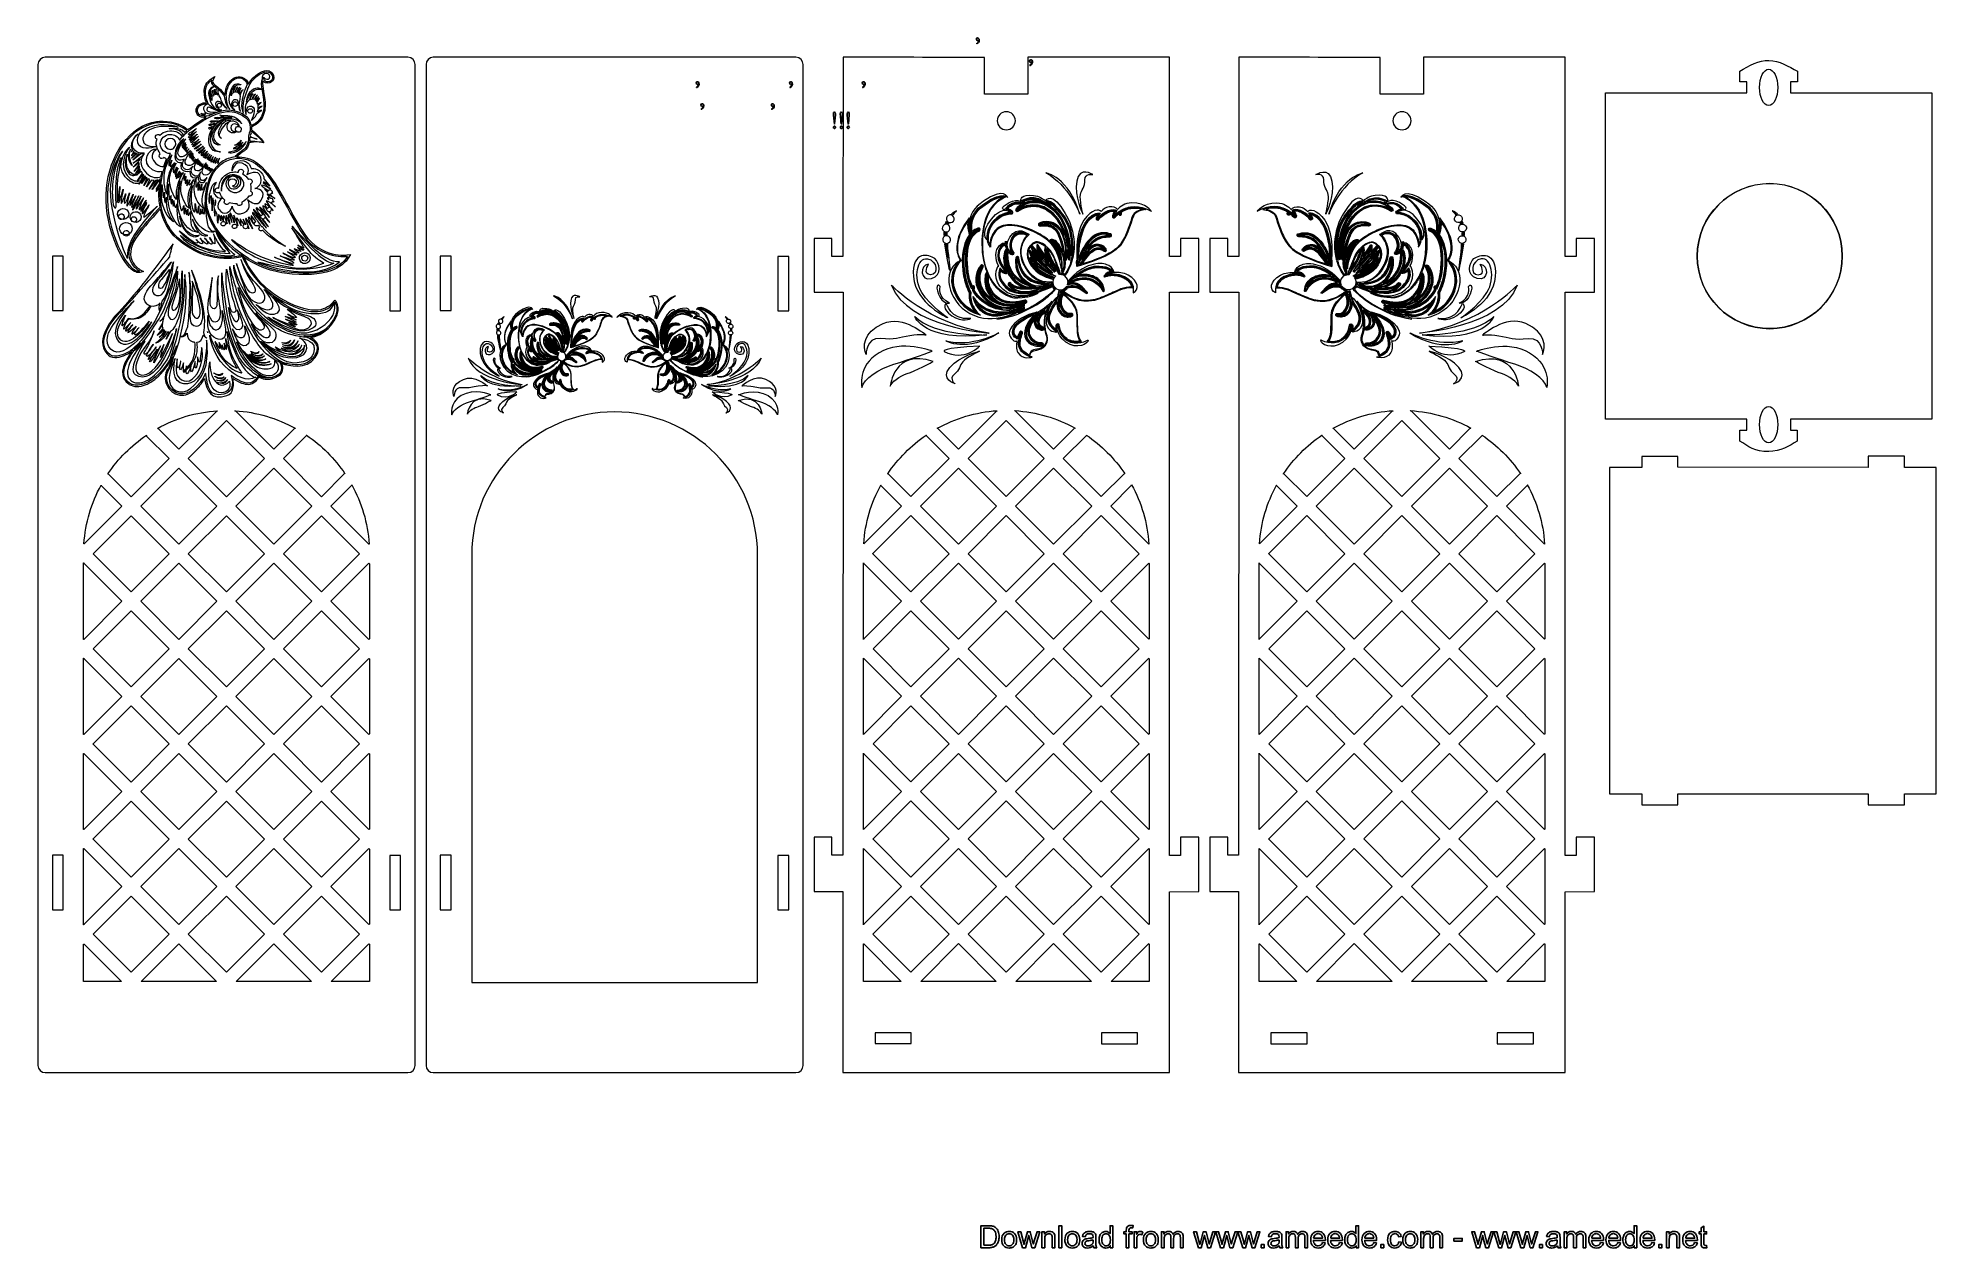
# Model space of a CAD drawing. Header units: millimetres. Extents: x -266 to 258, y -255 to 79.
import ezdxf

# ---------------------------------------------------------------- set-up
doc = ezdxf.new("R2010")
doc.units = ezdxf.units.MM
doc.header["$MEASUREMENT"] = 0
doc.layers.add('Layer 1', color=7, linetype='Continuous')

msp = doc.modelspace()

# ---------------------------------------------------------------- linework, layer by layer
at = {"layer": 'Layer 1'}
for points, knots in [([(-6.2333, 78.161), (-6.2333, 77.9606), (-6.3199, 77.7532), (-6.4931, 77.5418), (-6.4931, 77.5418), (-6.6229, 77.3797), (-6.7538, 77.2659), (-6.8877, 77.1995), (-6.8877, 77.1995), (-6.8877, 77.1995), (-6.9592, 77.276), (-6.9592, 77.276), (-6.9592, 77.276), (-6.632, 77.5317), (-6.4689, 77.7774), (-6.4689, 78.013), (-6.4689, 78.013), (-6.4689, 78.0996), (-6.4981, 78.1428), (-6.5575, 78.1428), (-6.5575, 78.1428), (-6.5736, 78.1428), (-6.5927, 78.1368), (-6.6169, 78.1257), (-6.6169, 78.1257), (-6.64, 78.1177), (-6.6672, 78.1137), (-6.6995, 78.1137), (-6.6995, 78.1137), (-6.927, 78.1137), (-7.0418, 78.2143), (-7.0418, 78.4147), (-7.0418, 78.4147), (-7.0418, 78.6624), (-6.935, 78.7862), (-6.7226, 78.7862), (-6.7226, 78.7862), (-6.6169, 78.7862), (-6.5182, 78.7509), (-6.4276, 78.6795), (-6.4276, 78.6795), (-6.2977, 78.5697), (-6.2333, 78.3966), (-6.2333, 78.161)], [0, 0, 0, 0, 0.08333333, 0.08333333, 0.08333333, 0.08333333, 0.16666667, 0.16666667, 0.16666667, 0.16666667, 0.25, 0.25, 0.25, 0.25, 0.33333333, 0.33333333, 0.33333333, 0.33333333, 0.41666667, 0.41666667, 0.41666667, 0.41666667, 0.5, 0.5, 0.5, 0.5, 0.58333333, 0.58333333, 0.58333333, 0.58333333, 0.66666667, 0.66666667, 0.66666667, 0.66666667, 0.75, 0.75, 0.75, 0.75, 0.83333333, 0.83333333, 0.83333333, 0.83333333, 1, 1, 1, 1]), ([(8.4377, 72.1202), (8.4377, 71.9198), (8.3511, 71.7124), (8.1779, 71.501), (8.1779, 71.501), (8.0481, 71.3389), (7.9172, 71.2251), (7.7833, 71.1587), (7.7833, 71.1587), (7.7833, 71.1587), (7.7118, 71.2352), (7.7118, 71.2352), (7.7118, 71.2352), (8.039, 71.4909), (8.2021, 71.7366), (8.2021, 71.9722), (8.2021, 71.9722), (8.2021, 72.0588), (8.1729, 72.102), (8.1135, 72.102), (8.1135, 72.102), (8.0974, 72.102), (8.0783, 72.096), (8.0541, 72.0849), (8.0541, 72.0849), (8.031, 72.0769), (8.0038, 72.0729), (7.9715, 72.0729), (7.9715, 72.0729), (7.744, 72.0729), (7.6292, 72.1735), (7.6292, 72.3739), (7.6292, 72.3739), (7.6292, 72.6216), (7.736, 72.7454), (7.9484, 72.7454), (7.9484, 72.7454), (8.0541, 72.7454), (8.1528, 72.7101), (8.2434, 72.6387), (8.2434, 72.6387), (8.3733, 72.5289), (8.4377, 72.3558), (8.4377, 72.1202)], [0, 0, 0, 0, 0.08333333, 0.08333333, 0.08333333, 0.08333333, 0.16666667, 0.16666667, 0.16666667, 0.16666667, 0.25, 0.25, 0.25, 0.25, 0.33333333, 0.33333333, 0.33333333, 0.33333333, 0.41666667, 0.41666667, 0.41666667, 0.41666667, 0.5, 0.5, 0.5, 0.5, 0.58333333, 0.58333333, 0.58333333, 0.58333333, 0.66666667, 0.66666667, 0.66666667, 0.66666667, 0.75, 0.75, 0.75, 0.75, 0.83333333, 0.83333333, 0.83333333, 0.83333333, 1, 1, 1, 1]), ([(-83.5065, 66.0794), (-83.5065, 65.879), (-83.5931, 65.6716), (-83.7663, 65.4602), (-83.7663, 65.4602), (-83.8961, 65.2981), (-84.027, 65.1843), (-84.1609, 65.1179), (-84.1609, 65.1179), (-84.1609, 65.1179), (-84.2324, 65.1944), (-84.2324, 65.1944), (-84.2324, 65.1944), (-83.9052, 65.4501), (-83.7421, 65.6958), (-83.7421, 65.9314), (-83.7421, 65.9314), (-83.7421, 66.018), (-83.7713, 66.0612), (-83.8307, 66.0612), (-83.8307, 66.0612), (-83.8468, 66.0612), (-83.8659, 66.0552), (-83.8901, 66.0441), (-83.8901, 66.0441), (-83.9132, 66.0361), (-83.9404, 66.0321), (-83.9727, 66.0321), (-83.9727, 66.0321), (-84.2002, 66.0321), (-84.315, 66.1327), (-84.315, 66.3331), (-84.315, 66.3331), (-84.315, 66.5808), (-84.2082, 66.7046), (-83.9958, 66.7046), (-83.9958, 66.7046), (-83.8901, 66.7046), (-83.7914, 66.6693), (-83.7008, 66.5979), (-83.7008, 66.5979), (-83.5709, 66.4881), (-83.5065, 66.315), (-83.5065, 66.0794)], [0, 0, 0, 0, 0.08333333, 0.08333333, 0.08333333, 0.08333333, 0.16666667, 0.16666667, 0.16666667, 0.16666667, 0.25, 0.25, 0.25, 0.25, 0.33333333, 0.33333333, 0.33333333, 0.33333333, 0.41666667, 0.41666667, 0.41666667, 0.41666667, 0.5, 0.5, 0.5, 0.5, 0.58333333, 0.58333333, 0.58333333, 0.58333333, 0.66666667, 0.66666667, 0.66666667, 0.66666667, 0.75, 0.75, 0.75, 0.75, 0.83333333, 0.83333333, 0.83333333, 0.83333333, 1, 1, 1, 1]), ([(-57.7502, 66.0794), (-57.7502, 65.879), (-57.8368, 65.6716), (-58.01, 65.4602), (-58.01, 65.4602), (-58.1398, 65.2981), (-58.2707, 65.1843), (-58.4046, 65.1179), (-58.4046, 65.1179), (-58.4046, 65.1179), (-58.4761, 65.1944), (-58.4761, 65.1944), (-58.4761, 65.1944), (-58.1489, 65.4501), (-57.9858, 65.6958), (-57.9858, 65.9314), (-57.9858, 65.9314), (-57.9858, 66.018), (-58.015, 66.0612), (-58.0744, 66.0612), (-58.0744, 66.0612), (-58.0905, 66.0612), (-58.1096, 66.0552), (-58.1338, 66.0441), (-58.1338, 66.0441), (-58.1569, 66.0361), (-58.1841, 66.0321), (-58.2164, 66.0321), (-58.2164, 66.0321), (-58.4439, 66.0321), (-58.5587, 66.1327), (-58.5587, 66.3331), (-58.5587, 66.3331), (-58.5587, 66.5808), (-58.4519, 66.7046), (-58.2395, 66.7046), (-58.2395, 66.7046), (-58.1338, 66.7046), (-58.0351, 66.6693), (-57.9445, 66.5979), (-57.9445, 66.5979), (-57.8146, 66.4881), (-57.7502, 66.315), (-57.7502, 66.0794)], [0, 0, 0, 0, 0.08333333, 0.08333333, 0.08333333, 0.08333333, 0.16666667, 0.16666667, 0.16666667, 0.16666667, 0.25, 0.25, 0.25, 0.25, 0.33333333, 0.33333333, 0.33333333, 0.33333333, 0.41666667, 0.41666667, 0.41666667, 0.41666667, 0.5, 0.5, 0.5, 0.5, 0.58333333, 0.58333333, 0.58333333, 0.58333333, 0.66666667, 0.66666667, 0.66666667, 0.66666667, 0.75, 0.75, 0.75, 0.75, 0.83333333, 0.83333333, 0.83333333, 0.83333333, 1, 1, 1, 1]), ([(-37.6952, 66.0794), (-37.6952, 65.879), (-37.7818, 65.6716), (-37.955, 65.4602), (-37.955, 65.4602), (-38.0848, 65.2981), (-38.2157, 65.1843), (-38.3496, 65.1179), (-38.3496, 65.1179), (-38.3496, 65.1179), (-38.4211, 65.1944), (-38.4211, 65.1944), (-38.4211, 65.1944), (-38.0939, 65.4501), (-37.9308, 65.6958), (-37.9308, 65.9314), (-37.9308, 65.9314), (-37.9308, 66.018), (-37.96, 66.0612), (-38.0194, 66.0612), (-38.0194, 66.0612), (-38.0355, 66.0612), (-38.0546, 66.0552), (-38.0788, 66.0441), (-38.0788, 66.0441), (-38.1019, 66.0361), (-38.1291, 66.0321), (-38.1614, 66.0321), (-38.1614, 66.0321), (-38.3889, 66.0321), (-38.5037, 66.1327), (-38.5037, 66.3331), (-38.5037, 66.3331), (-38.5037, 66.5808), (-38.3969, 66.7046), (-38.1845, 66.7046), (-38.1845, 66.7046), (-38.0788, 66.7046), (-37.9801, 66.6693), (-37.8895, 66.5979), (-37.8895, 66.5979), (-37.7596, 66.4881), (-37.6952, 66.315), (-37.6952, 66.0794)], [0, 0, 0, 0, 0.08333333, 0.08333333, 0.08333333, 0.08333333, 0.16666667, 0.16666667, 0.16666667, 0.16666667, 0.25, 0.25, 0.25, 0.25, 0.33333333, 0.33333333, 0.33333333, 0.33333333, 0.41666667, 0.41666667, 0.41666667, 0.41666667, 0.5, 0.5, 0.5, 0.5, 0.58333333, 0.58333333, 0.58333333, 0.58333333, 0.66666667, 0.66666667, 0.66666667, 0.66666667, 0.75, 0.75, 0.75, 0.75, 0.83333333, 0.83333333, 0.83333333, 0.83333333, 1, 1, 1, 1]), ([(-82.1824, 60.0386), (-82.1824, 59.8382), (-82.269, 59.6308), (-82.4422, 59.4194), (-82.4422, 59.4194), (-82.572, 59.2573), (-82.7029, 59.1435), (-82.8368, 59.0771), (-82.8368, 59.0771), (-82.8368, 59.0771), (-82.9083, 59.1536), (-82.9083, 59.1536), (-82.9083, 59.1536), (-82.5811, 59.4093), (-82.418, 59.655), (-82.418, 59.8906), (-82.418, 59.8906), (-82.418, 59.9772), (-82.4472, 60.0204), (-82.5066, 60.0204), (-82.5066, 60.0204), (-82.5227, 60.0204), (-82.5418, 60.0144), (-82.566, 60.0033), (-82.566, 60.0033), (-82.5891, 59.9953), (-82.6163, 59.9913), (-82.6486, 59.9913), (-82.6486, 59.9913), (-82.8761, 59.9913), (-82.9909, 60.0919), (-82.9909, 60.2923), (-82.9909, 60.2923), (-82.9909, 60.54), (-82.8841, 60.6638), (-82.6717, 60.6638), (-82.6717, 60.6638), (-82.566, 60.6638), (-82.4673, 60.6285), (-82.3767, 60.5571), (-82.3767, 60.5571), (-82.2468, 60.4473), (-82.1824, 60.2742), (-82.1824, 60.0386)], [0, 0, 0, 0, 0.08333333, 0.08333333, 0.08333333, 0.08333333, 0.16666667, 0.16666667, 0.16666667, 0.16666667, 0.25, 0.25, 0.25, 0.25, 0.33333333, 0.33333333, 0.33333333, 0.33333333, 0.41666667, 0.41666667, 0.41666667, 0.41666667, 0.5, 0.5, 0.5, 0.5, 0.58333333, 0.58333333, 0.58333333, 0.58333333, 0.66666667, 0.66666667, 0.66666667, 0.66666667, 0.75, 0.75, 0.75, 0.75, 0.83333333, 0.83333333, 0.83333333, 0.83333333, 1, 1, 1, 1]), ([(-62.7647, 60.0386), (-62.7647, 59.8382), (-62.8513, 59.6308), (-63.0245, 59.4194), (-63.0245, 59.4194), (-63.1543, 59.2573), (-63.2852, 59.1435), (-63.4191, 59.0771), (-63.4191, 59.0771), (-63.4191, 59.0771), (-63.4906, 59.1536), (-63.4906, 59.1536), (-63.4906, 59.1536), (-63.1634, 59.4093), (-63.0003, 59.655), (-63.0003, 59.8906), (-63.0003, 59.8906), (-63.0003, 59.9772), (-63.0295, 60.0204), (-63.0889, 60.0204), (-63.0889, 60.0204), (-63.105, 60.0204), (-63.1241, 60.0144), (-63.1483, 60.0033), (-63.1483, 60.0033), (-63.1714, 59.9953), (-63.1986, 59.9913), (-63.2309, 59.9913), (-63.2309, 59.9913), (-63.4584, 59.9913), (-63.5732, 60.0919), (-63.5732, 60.2923), (-63.5732, 60.2923), (-63.5732, 60.54), (-63.4664, 60.6638), (-63.254, 60.6638), (-63.254, 60.6638), (-63.1483, 60.6638), (-63.0496, 60.6285), (-62.959, 60.5571), (-62.959, 60.5571), (-62.8291, 60.4473), (-62.7647, 60.2742), (-62.7647, 60.0386)], [0, 0, 0, 0, 0.08333333, 0.08333333, 0.08333333, 0.08333333, 0.16666667, 0.16666667, 0.16666667, 0.16666667, 0.25, 0.25, 0.25, 0.25, 0.33333333, 0.33333333, 0.33333333, 0.33333333, 0.41666667, 0.41666667, 0.41666667, 0.41666667, 0.5, 0.5, 0.5, 0.5, 0.58333333, 0.58333333, 0.58333333, 0.58333333, 0.66666667, 0.66666667, 0.66666667, 0.66666667, 0.75, 0.75, 0.75, 0.75, 0.83333333, 0.83333333, 0.83333333, 0.83333333, 1, 1, 1, 1]), ([(-45.8767, 57.5779), (-45.8767, 57.5779), (-46.1183, 55.071), (-46.1183, 55.071), (-46.1183, 55.071), (-46.1183, 55.071), (-46.2069, 55.071), (-46.2069, 55.071), (-46.2069, 55.071), (-46.2069, 55.071), (-46.2653, 55.7556), (-46.2653, 55.7556), (-46.2653, 55.7556), (-46.2693, 55.811), (-46.3086, 56.1724), (-46.3831, 56.8409), (-46.3831, 56.8409), (-46.4384, 57.3645), (-46.4666, 57.6826), (-46.4666, 57.7964), (-46.4666, 57.7964), (-46.4666, 58.1467), (-46.368, 58.3219), (-46.1716, 58.3219), (-46.1716, 58.3219), (-45.9663, 58.3219), (-45.8646, 58.1588), (-45.8646, 57.8316), (-45.8646, 57.8316), (-45.8646, 57.7611), (-45.8686, 57.6766), (-45.8767, 57.5779)], [0, 0, 0, 0, 0.11111111, 0.11111111, 0.11111111, 0.11111111, 0.22222222, 0.22222222, 0.22222222, 0.22222222, 0.33333333, 0.33333333, 0.33333333, 0.33333333, 0.44444444, 0.44444444, 0.44444444, 0.44444444, 0.55555556, 0.55555556, 0.55555556, 0.55555556, 0.66666667, 0.66666667, 0.66666667, 0.66666667, 0.77777778, 0.77777778, 0.77777778, 0.77777778, 1, 1, 1, 1]), ([(-43.9829, 57.5779), (-43.9829, 57.5779), (-44.2245, 55.071), (-44.2245, 55.071), (-44.2245, 55.071), (-44.2245, 55.071), (-44.3131, 55.071), (-44.3131, 55.071), (-44.3131, 55.071), (-44.3131, 55.071), (-44.3715, 55.7556), (-44.3715, 55.7556), (-44.3715, 55.7556), (-44.3755, 55.811), (-44.4148, 56.1724), (-44.4893, 56.8409), (-44.4893, 56.8409), (-44.5446, 57.3645), (-44.5728, 57.6826), (-44.5728, 57.7964), (-44.5728, 57.7964), (-44.5728, 58.1467), (-44.4742, 58.3219), (-44.2778, 58.3219), (-44.2778, 58.3219), (-44.0725, 58.3219), (-43.9708, 58.1588), (-43.9708, 57.8316), (-43.9708, 57.8316), (-43.9708, 57.7611), (-43.9748, 57.6766), (-43.9829, 57.5779)], [0, 0, 0, 0, 0.11111111, 0.11111111, 0.11111111, 0.11111111, 0.22222222, 0.22222222, 0.22222222, 0.22222222, 0.33333333, 0.33333333, 0.33333333, 0.33333333, 0.44444444, 0.44444444, 0.44444444, 0.44444444, 0.55555556, 0.55555556, 0.55555556, 0.55555556, 0.66666667, 0.66666667, 0.66666667, 0.66666667, 0.77777778, 0.77777778, 0.77777778, 0.77777778, 1, 1, 1, 1]), ([(-42.0891, 57.5779), (-42.0891, 57.5779), (-42.3307, 55.071), (-42.3307, 55.071), (-42.3307, 55.071), (-42.3307, 55.071), (-42.4193, 55.071), (-42.4193, 55.071), (-42.4193, 55.071), (-42.4193, 55.071), (-42.4777, 55.7556), (-42.4777, 55.7556), (-42.4777, 55.7556), (-42.4817, 55.811), (-42.521, 56.1724), (-42.5955, 56.8409), (-42.5955, 56.8409), (-42.6508, 57.3645), (-42.679, 57.6826), (-42.679, 57.7964), (-42.679, 57.7964), (-42.679, 58.1467), (-42.5804, 58.3219), (-42.384, 58.3219), (-42.384, 58.3219), (-42.1787, 58.3219), (-42.077, 58.1588), (-42.077, 57.8316), (-42.077, 57.8316), (-42.077, 57.7611), (-42.081, 57.6766), (-42.0891, 57.5779)], [0, 0, 0, 0, 0.11111111, 0.11111111, 0.11111111, 0.11111111, 0.22222222, 0.22222222, 0.22222222, 0.22222222, 0.33333333, 0.33333333, 0.33333333, 0.33333333, 0.44444444, 0.44444444, 0.44444444, 0.44444444, 0.55555556, 0.55555556, 0.55555556, 0.55555556, 0.66666667, 0.66666667, 0.66666667, 0.66666667, 0.77777778, 0.77777778, 0.77777778, 0.77777778, 1, 1, 1, 1]), ([(-45.8525, 54.1276), (-45.8525, 54.037), (-45.8857, 53.9645), (-45.9532, 53.9092), (-45.9532, 53.9092), (-46.0156, 53.8619), (-46.0871, 53.8387), (-46.1656, 53.8387), (-46.1656, 53.8387), (-46.2361, 53.8387), (-46.3005, 53.8598), (-46.3599, 53.9031), (-46.3599, 53.9031), (-46.4304, 53.9585), (-46.4666, 54.033), (-46.4666, 54.1276), (-46.4666, 54.1276), (-46.4666, 54.2253), (-46.4364, 54.3058), (-46.378, 54.3693), (-46.378, 54.3693), (-46.3186, 54.4317), (-46.2482, 54.4639), (-46.1656, 54.4639), (-46.1656, 54.4639), (-46.0831, 54.4639), (-46.0096, 54.4287), (-45.9471, 54.3572), (-45.9471, 54.3572), (-45.8837, 54.2948), (-45.8525, 54.2183), (-45.8525, 54.1276)], [0, 0, 0, 0, 0.11111111, 0.11111111, 0.11111111, 0.11111111, 0.22222222, 0.22222222, 0.22222222, 0.22222222, 0.33333333, 0.33333333, 0.33333333, 0.33333333, 0.44444444, 0.44444444, 0.44444444, 0.44444444, 0.55555556, 0.55555556, 0.55555556, 0.55555556, 0.66666667, 0.66666667, 0.66666667, 0.66666667, 0.77777778, 0.77777778, 0.77777778, 0.77777778, 1, 1, 1, 1]), ([(-43.9587, 54.1276), (-43.9587, 54.037), (-43.9919, 53.9645), (-44.0594, 53.9092), (-44.0594, 53.9092), (-44.1218, 53.8619), (-44.1933, 53.8387), (-44.2718, 53.8387), (-44.2718, 53.8387), (-44.3423, 53.8387), (-44.4067, 53.8598), (-44.4661, 53.9031), (-44.4661, 53.9031), (-44.5366, 53.9585), (-44.5728, 54.033), (-44.5728, 54.1276), (-44.5728, 54.1276), (-44.5728, 54.2253), (-44.5426, 54.3058), (-44.4842, 54.3693), (-44.4842, 54.3693), (-44.4248, 54.4317), (-44.3544, 54.4639), (-44.2718, 54.4639), (-44.2718, 54.4639), (-44.1893, 54.4639), (-44.1158, 54.4287), (-44.0533, 54.3572), (-44.0533, 54.3572), (-43.9899, 54.2948), (-43.9587, 54.2183), (-43.9587, 54.1276)], [0, 0, 0, 0, 0.11111111, 0.11111111, 0.11111111, 0.11111111, 0.22222222, 0.22222222, 0.22222222, 0.22222222, 0.33333333, 0.33333333, 0.33333333, 0.33333333, 0.44444444, 0.44444444, 0.44444444, 0.44444444, 0.55555556, 0.55555556, 0.55555556, 0.55555556, 0.66666667, 0.66666667, 0.66666667, 0.66666667, 0.77777778, 0.77777778, 0.77777778, 0.77777778, 1, 1, 1, 1]), ([(-42.0649, 54.1276), (-42.0649, 54.037), (-42.0981, 53.9645), (-42.1656, 53.9092), (-42.1656, 53.9092), (-42.228, 53.8619), (-42.2995, 53.8387), (-42.378, 53.8387), (-42.378, 53.8387), (-42.4485, 53.8387), (-42.5129, 53.8598), (-42.5723, 53.9031), (-42.5723, 53.9031), (-42.6428, 53.9585), (-42.679, 54.033), (-42.679, 54.1276), (-42.679, 54.1276), (-42.679, 54.2253), (-42.6488, 54.3058), (-42.5904, 54.3693), (-42.5904, 54.3693), (-42.531, 54.4317), (-42.4606, 54.4639), (-42.378, 54.4639), (-42.378, 54.4639), (-42.2955, 54.4639), (-42.222, 54.4287), (-42.1595, 54.3572), (-42.1595, 54.3572), (-42.0961, 54.2948), (-42.0649, 54.2183), (-42.0649, 54.1276)], [0, 0, 0, 0, 0.11111111, 0.11111111, 0.11111111, 0.11111111, 0.22222222, 0.22222222, 0.22222222, 0.22222222, 0.33333333, 0.33333333, 0.33333333, 0.33333333, 0.44444444, 0.44444444, 0.44444444, 0.44444444, 0.55555556, 0.55555556, 0.55555556, 0.55555556, 0.66666667, 0.66666667, 0.66666667, 0.66666667, 0.77777778, 0.77777778, 0.77777778, 0.77777778, 1, 1, 1, 1])]:
    msp.add_open_spline(points, degree=3, knots=knots, dxfattribs=at)
at = {"layer": 'Layer 1', "lineweight": 9}
for points, knots in [([(-263.7941, 73.4661), (-263.7941, 73.4661), (-163.7941, 73.4661), (-163.7941, 73.4661), (-163.7941, 73.4661), (-162.6941, 73.4661), (-161.7941, 72.5662), (-161.7941, 71.4661), (-161.7941, 71.4661), (-161.7941, 71.4661), (-161.7941, -204.5336), (-161.7941, -204.5336), (-161.7941, -204.5336), (-161.7941, -205.6337), (-162.6941, -206.5336), (-163.7941, -206.5336), (-163.7941, -206.5336), (-163.7941, -206.5336), (-263.7941, -206.5336), (-263.7941, -206.5336), (-263.7941, -206.5336), (-264.8941, -206.5336), (-265.7941, -205.6337), (-265.7941, -204.5336), (-265.7941, -204.5336), (-265.7941, -204.5336), (-265.7941, 71.4661), (-265.7941, 71.4661), (-265.7941, 71.4661), (-265.7941, 72.5662), (-264.8941, 73.4661), (-263.7941, 73.4661)], [0, 0, 0, 0, 0.11111111, 0.11111111, 0.11111111, 0.11111111, 0.22222222, 0.22222222, 0.22222222, 0.22222222, 0.33333333, 0.33333333, 0.33333333, 0.33333333, 0.44444444, 0.44444444, 0.44444444, 0.44444444, 0.55555556, 0.55555556, 0.55555556, 0.55555556, 0.66666667, 0.66666667, 0.66666667, 0.66666667, 0.77777778, 0.77777778, 0.77777778, 0.77777778, 1, 1, 1, 1]), ([(-156.7941, 73.4661), (-156.7941, 73.4661), (-56.7942, 73.4661), (-56.7942, 73.4661), (-56.7942, 73.4661), (-55.6942, 73.4661), (-54.7942, 72.5662), (-54.7942, 71.4661), (-54.7942, 71.4661), (-54.7942, 71.4661), (-54.7942, -204.5336), (-54.7942, -204.5336), (-54.7942, -204.5336), (-54.7942, -205.6337), (-55.6942, -206.5336), (-56.7942, -206.5336), (-56.7942, -206.5336), (-56.7942, -206.5336), (-156.7941, -206.5336), (-156.7941, -206.5336), (-156.7941, -206.5336), (-157.8941, -206.5336), (-158.7941, -205.6337), (-158.7941, -204.5336), (-158.7941, -204.5336), (-158.7941, -204.5336), (-158.7941, 71.4661), (-158.7941, 71.4661), (-158.7941, 71.4661), (-158.7941, 72.5662), (-157.8941, 73.4661), (-156.7941, 73.4661)], [0, 0, 0, 0, 0.11111111, 0.11111111, 0.11111111, 0.11111111, 0.22222222, 0.22222222, 0.22222222, 0.22222222, 0.33333333, 0.33333333, 0.33333333, 0.33333333, 0.44444444, 0.44444444, 0.44444444, 0.44444444, 0.55555556, 0.55555556, 0.55555556, 0.55555556, 0.66666667, 0.66666667, 0.66666667, 0.66666667, 0.77777778, 0.77777778, 0.77777778, 0.77777778, 1, 1, 1, 1]), ([(-43.8135, 73.466), (-30.8228, 73.4514), (-17.832, 73.4369), (-4.8413, 73.4223), (-4.8413, 73.4223), (-4.8413, 73.4223), (-4.845, 63.3215), (-4.845, 63.3215), (-4.845, 63.3215), (-4.845, 63.3215), (7.1531, 63.2641), (7.1531, 63.2641), (7.1531, 63.2641), (7.1531, 63.2641), (7.1688, 73.4627), (7.1688, 73.4627), (7.1688, 73.4627), (7.1688, 73.4627), (46.1864, 73.466), (46.1864, 73.466), (46.1864, 73.466), (46.1864, 73.466), (46.1864, 18.4929), (46.1864, 18.4929), (46.1864, 18.4929), (46.1864, 18.4929), (49.2077, 18.5107), (49.2077, 18.5107), (49.2077, 18.5107), (49.2077, 18.5107), (49.2077, 23.5087), (49.2077, 23.5087), (49.2077, 23.5087), (49.2077, 23.5087), (54.323, 23.5087), (54.323, 23.5087), (54.323, 23.5087), (54.323, 23.5087), (54.323, 8.6919), (54.323, 8.6919), (54.323, 8.6919), (54.323, 8.6919), (46.1864, 8.7098), (46.1864, 8.7098), (46.1864, 8.7098), (46.1864, 8.7098), (46.1864, -146.6576), (46.1864, -146.6576), (46.1864, -146.6576), (46.1864, -146.6576), (49.2077, -146.6085), (49.2077, -146.6085), (49.2077, -146.6085), (49.2077, -146.6085), (49.2077, -141.5912), (49.2077, -141.5912), (49.2077, -141.5912), (49.2077, -141.5912), (54.323, -141.5912), (54.323, -141.5912), (54.323, -141.5912), (54.323, -141.5912), (54.323, -156.5842), (54.323, -156.5842), (54.323, -156.5842), (54.323, -156.5842), (46.1864, -156.6965), (46.1864, -156.6965), (46.1864, -156.6965), (46.1864, -156.6965), (46.1864, -206.5338), (46.1864, -206.5338), (46.1864, -206.5338), (46.1864, -206.5338), (-43.8539, -206.4706), (-43.8539, -206.4706), (-43.8539, -206.4706), (-43.8539, -206.4706), (-43.8539, -156.5626), (-43.8539, -156.5626), (-43.8539, -156.5626), (-43.8539, -156.5626), (-51.7942, -156.5664), (-51.7942, -156.5664), (-51.7942, -156.5664), (-51.7942, -156.5664), (-51.7942, -141.5734), (-51.7942, -141.5734), (-51.7942, -141.5734), (-51.7942, -141.5734), (-46.8553, -141.5734), (-46.8553, -141.5734), (-46.8553, -141.5734), (-46.8553, -141.5734), (-46.8553, -146.5907), (-46.8553, -146.5907), (-46.8553, -146.5907), (-46.8553, -146.5907), (-43.8539, -146.5944), (-43.8539, -146.5944), (-43.8539, -146.5944), (-43.8539, -146.5944), (-43.8135, 8.6728), (-43.8135, 8.6728), (-43.8135, 8.6728), (-43.8135, 8.6728), (-51.7942, 8.7098), (-51.7942, 8.7098), (-51.7942, 8.7098), (-51.7942, 8.7098), (-51.7942, 23.5265), (-51.7942, 23.5265), (-51.7942, 23.5265), (-51.7942, 23.5265), (-46.8553, 23.5265), (-46.8553, 23.5265), (-46.8553, 23.5265), (-46.8553, 23.5265), (-46.8553, 18.5285), (-46.8553, 18.5285), (-46.8553, 18.5285), (-46.8553, 18.5285), (-43.8274, 18.5285), (-43.8274, 18.5285), (-43.8274, 18.5285), (-43.8274, 18.5285), (-43.8135, 73.466), (-43.8135, 73.466)], [0, 0, 0, 0, 0.03030303, 0.03030303, 0.03030303, 0.03030303, 0.06060606, 0.06060606, 0.06060606, 0.06060606, 0.09090909, 0.09090909, 0.09090909, 0.09090909, 0.12121212, 0.12121212, 0.12121212, 0.12121212, 0.15151515, 0.15151515, 0.15151515, 0.15151515, 0.18181818, 0.18181818, 0.18181818, 0.18181818, 0.21212121, 0.21212121, 0.21212121, 0.21212121, 0.24242424, 0.24242424, 0.24242424, 0.24242424, 0.27272727, 0.27272727, 0.27272727, 0.27272727, 0.3030303, 0.3030303, 0.3030303, 0.3030303, 0.33333333, 0.33333333, 0.33333333, 0.33333333, 0.36363636, 0.36363636, 0.36363636, 0.36363636, 0.39393939, 0.39393939, 0.39393939, 0.39393939, 0.42424242, 0.42424242, 0.42424242, 0.42424242, 0.45454545, 0.45454545, 0.45454545, 0.45454545, 0.48484848, 0.48484848, 0.48484848, 0.48484848, 0.51515152, 0.51515152, 0.51515152, 0.51515152, 0.54545455, 0.54545455, 0.54545455, 0.54545455, 0.57575758, 0.57575758, 0.57575758, 0.57575758, 0.60606061, 0.60606061, 0.60606061, 0.60606061, 0.63636364, 0.63636364, 0.63636364, 0.63636364, 0.66666667, 0.66666667, 0.66666667, 0.66666667, 0.6969697, 0.6969697, 0.6969697, 0.6969697, 0.72727273, 0.72727273, 0.72727273, 0.72727273, 0.75757576, 0.75757576, 0.75757576, 0.75757576, 0.78787879, 0.78787879, 0.78787879, 0.78787879, 0.81818182, 0.81818182, 0.81818182, 0.81818182, 0.84848485, 0.84848485, 0.84848485, 0.84848485, 0.87878788, 0.87878788, 0.87878788, 0.87878788, 0.90909091, 0.90909091, 0.90909091, 0.90909091, 0.93939394, 0.93939394, 0.93939394, 0.93939394, 1, 1, 1, 1]), ([(65.3038, 73.466), (78.2945, 73.4514), (91.2853, 73.4369), (104.276, 73.4223), (104.276, 73.4223), (104.276, 73.4223), (104.2723, 63.3215), (104.2723, 63.3215), (104.2723, 63.3215), (104.2723, 63.3215), (116.2705, 63.2641), (116.2705, 63.2641), (116.2705, 63.2641), (116.2705, 63.2641), (116.2862, 73.4627), (116.2862, 73.4627), (116.2862, 73.4627), (116.2862, 73.4627), (155.3037, 73.466), (155.3037, 73.466), (155.3037, 73.466), (155.3037, 73.466), (155.3037, 18.4929), (155.3037, 18.4929), (155.3037, 18.4929), (155.3037, 18.4929), (158.3037, 18.5108), (158.3037, 18.5108), (158.3037, 18.5108), (158.3037, 18.5108), (158.3037, 23.5088), (158.3037, 23.5088), (158.3037, 23.5088), (158.3037, 23.5088), (163.419, 23.5088), (163.419, 23.5088), (163.419, 23.5088), (163.419, 23.5088), (163.419, 8.692), (163.419, 8.692), (163.419, 8.692), (163.419, 8.692), (155.3037, 8.7098), (155.3037, 8.7098), (155.3037, 8.7098), (155.3037, 8.7098), (155.3037, -146.6576), (155.3037, -146.6576), (155.3037, -146.6576), (155.3037, -146.6576), (158.3037, -146.6084), (158.3037, -146.6084), (158.3037, -146.6084), (158.3037, -146.6084), (158.3037, -141.5911), (158.3037, -141.5911), (158.3037, -141.5911), (158.3037, -141.5911), (163.419, -141.5911), (163.419, -141.5911), (163.419, -141.5911), (163.419, -141.5911), (163.419, -156.5841), (163.419, -156.5841), (163.419, -156.5841), (163.419, -156.5841), (155.3037, -156.6965), (155.3037, -156.6965), (155.3037, -156.6965), (155.3037, -156.6965), (155.3037, -206.5338), (155.3037, -206.5338), (155.3037, -206.5338), (155.3037, -206.5338), (65.2634, -206.4706), (65.2634, -206.4706), (65.2634, -206.4706), (65.2634, -206.4706), (65.2634, -156.5626), (65.2634, -156.5626), (65.2634, -156.5626), (65.2634, -156.5626), (57.323, -156.5664), (57.323, -156.5664), (57.323, -156.5664), (57.323, -156.5664), (57.323, -141.5734), (57.323, -141.5734), (57.323, -141.5734), (57.323, -141.5734), (62.2619, -141.5734), (62.2619, -141.5734), (62.2619, -141.5734), (62.2619, -141.5734), (62.2619, -146.5907), (62.2619, -146.5907), (62.2619, -146.5907), (62.2619, -146.5907), (65.2634, -146.5944), (65.2634, -146.5944), (65.2634, -146.5944), (65.2634, -146.5944), (65.3038, 8.6728), (65.3038, 8.6728), (65.3038, 8.6728), (65.3038, 8.6728), (57.323, 8.7098), (57.323, 8.7098), (57.323, 8.7098), (57.323, 8.7098), (57.323, 23.5265), (57.323, 23.5265), (57.323, 23.5265), (57.323, 23.5265), (62.2619, 23.5265), (62.2619, 23.5265), (62.2619, 23.5265), (62.2619, 23.5265), (62.2619, 18.5285), (62.2619, 18.5285), (62.2619, 18.5285), (62.2619, 18.5285), (65.2899, 18.5285), (65.2899, 18.5285), (65.2899, 18.5285), (65.2899, 18.5285), (65.3038, 73.466), (65.3038, 73.466)], [0, 0, 0, 0, 0.03030303, 0.03030303, 0.03030303, 0.03030303, 0.06060606, 0.06060606, 0.06060606, 0.06060606, 0.09090909, 0.09090909, 0.09090909, 0.09090909, 0.12121212, 0.12121212, 0.12121212, 0.12121212, 0.15151515, 0.15151515, 0.15151515, 0.15151515, 0.18181818, 0.18181818, 0.18181818, 0.18181818, 0.21212121, 0.21212121, 0.21212121, 0.21212121, 0.24242424, 0.24242424, 0.24242424, 0.24242424, 0.27272727, 0.27272727, 0.27272727, 0.27272727, 0.3030303, 0.3030303, 0.3030303, 0.3030303, 0.33333333, 0.33333333, 0.33333333, 0.33333333, 0.36363636, 0.36363636, 0.36363636, 0.36363636, 0.39393939, 0.39393939, 0.39393939, 0.39393939, 0.42424242, 0.42424242, 0.42424242, 0.42424242, 0.45454545, 0.45454545, 0.45454545, 0.45454545, 0.48484848, 0.48484848, 0.48484848, 0.48484848, 0.51515152, 0.51515152, 0.51515152, 0.51515152, 0.54545455, 0.54545455, 0.54545455, 0.54545455, 0.57575758, 0.57575758, 0.57575758, 0.57575758, 0.60606061, 0.60606061, 0.60606061, 0.60606061, 0.63636364, 0.63636364, 0.63636364, 0.63636364, 0.66666667, 0.66666667, 0.66666667, 0.66666667, 0.6969697, 0.6969697, 0.6969697, 0.6969697, 0.72727273, 0.72727273, 0.72727273, 0.72727273, 0.75757576, 0.75757576, 0.75757576, 0.75757576, 0.78787879, 0.78787879, 0.78787879, 0.78787879, 0.81818182, 0.81818182, 0.81818182, 0.81818182, 0.84848485, 0.84848485, 0.84848485, 0.84848485, 0.87878788, 0.87878788, 0.87878788, 0.87878788, 0.90909091, 0.90909091, 0.90909091, 0.90909091, 0.93939394, 0.93939394, 0.93939394, 0.93939394, 1, 1, 1, 1]), ([(166.419, -26.3491), (166.419, -26.3491), (205.4104, -26.3491), (205.4104, -26.3491), (205.4104, -26.3491), (205.4104, -26.3491), (205.4104, -29.3491), (205.4104, -29.3491), (205.4104, -29.3491), (205.4104, -29.3491), (203.4253, -29.3491), (203.4253, -29.3491), (203.4253, -29.3491), (203.4253, -29.3491), (203.4253, -32.3566), (203.4253, -32.3566), (203.4253, -32.3566), (205.6523, -33.753), (207.7027, -35.432), (211.429, -35.263), (211.429, -35.263), (214.6996, -35.263), (217.0662, -33.753), (219.3225, -32.3566), (219.3225, -32.3566), (219.3225, -32.3566), (219.3225, -29.3491), (219.3225, -29.3491), (219.3225, -29.3491), (219.3225, -29.3491), (217.4083, -29.3498), (217.4083, -29.3498), (217.4083, -29.3498), (217.4083, -29.3498), (217.4104, -26.3491), (217.4104, -26.3491), (217.4104, -26.3491), (217.4104, -26.3491), (256.419, -26.3491), (256.419, -26.3491), (256.419, -26.3491), (256.419, -26.3491), (256.419, 63.6509), (256.419, 63.6509), (256.419, 63.6509), (256.419, 63.6509), (217.4104, 63.6509), (217.4104, 63.6509), (217.4104, 63.6509), (217.4104, 63.6509), (217.4212, 66.6779), (217.4212, 66.6779), (217.4212, 66.6779), (217.4212, 66.6779), (219.3354, 66.6772), (219.3354, 66.6772), (219.3354, 66.6772), (219.3354, 66.6772), (219.3354, 69.5847), (219.3354, 69.5847), (219.3354, 69.5847), (216.8885, 70.9329), (214.4719, 72.5615), (211.4419, 72.5911), (211.4419, 72.5911), (208.741, 72.6174), (206.0758, 71.2499), (203.4382, 69.5847), (203.4382, 69.5847), (203.4382, 69.5847), (203.4382, 66.6772), (203.4382, 66.6772), (203.4382, 66.6772), (203.4382, 66.6772), (205.4104, 66.6509), (205.4104, 66.6509), (205.4104, 66.6509), (205.4104, 66.6509), (205.4104, 63.6509), (205.4104, 63.6509), (205.4104, 63.6509), (205.4104, 63.6509), (166.419, 63.6509), (166.419, 63.6509), (166.419, 63.6509), (166.419, 33.6509), (166.419, 3.6509), (166.419, -26.3491)], [0, 0, 0, 0, 0.04347826, 0.04347826, 0.04347826, 0.04347826, 0.08695652, 0.08695652, 0.08695652, 0.08695652, 0.13043478, 0.13043478, 0.13043478, 0.13043478, 0.17391304, 0.17391304, 0.17391304, 0.17391304, 0.2173913, 0.2173913, 0.2173913, 0.2173913, 0.26086957, 0.26086957, 0.26086957, 0.26086957, 0.30434783, 0.30434783, 0.30434783, 0.30434783, 0.34782609, 0.34782609, 0.34782609, 0.34782609, 0.39130435, 0.39130435, 0.39130435, 0.39130435, 0.43478261, 0.43478261, 0.43478261, 0.43478261, 0.47826087, 0.47826087, 0.47826087, 0.47826087, 0.52173913, 0.52173913, 0.52173913, 0.52173913, 0.56521739, 0.56521739, 0.56521739, 0.56521739, 0.60869565, 0.60869565, 0.60869565, 0.60869565, 0.65217391, 0.65217391, 0.65217391, 0.65217391, 0.69565217, 0.69565217, 0.69565217, 0.69565217, 0.73913043, 0.73913043, 0.73913043, 0.73913043, 0.7826087, 0.7826087, 0.7826087, 0.7826087, 0.82608696, 0.82608696, 0.82608696, 0.82608696, 0.86956522, 0.86956522, 0.86956522, 0.86956522, 0.91304348, 0.91304348, 0.91304348, 0.91304348, 1, 1, 1, 1]), ([(211.4189, 60.1509), (212.7996, 60.1509), (213.9189, 62.3895), (213.9189, 65.1509), (213.9189, 65.1509), (213.9189, 67.9123), (212.7996, 70.1509), (211.4189, 70.1509), (211.4189, 70.1509), (210.0382, 70.1509), (208.9189, 67.9123), (208.9189, 65.1509), (208.9189, 65.1509), (208.9189, 62.3895), (210.0382, 60.1509), (211.4189, 60.1509)], [0, 0, 0, 0, 0.2, 0.2, 0.2, 0.2, 0.4, 0.4, 0.4, 0.4, 0.6, 0.6, 0.6, 0.6, 1, 1, 1, 1]), ([(1.2023, 58.4515), (2.583, 58.4515), (3.7023, 57.3322), (3.7023, 55.9515), (3.7023, 55.9515), (3.7023, 54.5708), (2.583, 53.4515), (1.2023, 53.4515), (1.2023, 53.4515), (-0.1784, 53.4515), (-1.2977, 54.5708), (-1.2977, 55.9515), (-1.2977, 55.9515), (-1.2977, 57.3322), (-0.1784, 58.4515), (1.2023, 58.4515)], [0, 0, 0, 0, 0.2, 0.2, 0.2, 0.2, 0.4, 0.4, 0.4, 0.4, 0.6, 0.6, 0.6, 0.6, 1, 1, 1, 1]), ([(110.3197, 58.4515), (111.7004, 58.4515), (112.8197, 57.3322), (112.8197, 55.9515), (112.8197, 55.9515), (112.8197, 54.5708), (111.7004, 53.4515), (110.3197, 53.4515), (110.3197, 53.4515), (108.939, 53.4515), (107.8197, 54.5708), (107.8197, 55.9515), (107.8197, 55.9515), (107.8197, 57.3322), (108.939, 58.4515), (110.3197, 58.4515)], [0, 0, 0, 0, 0.2, 0.2, 0.2, 0.2, 0.4, 0.4, 0.4, 0.4, 0.6, 0.6, 0.6, 0.6, 1, 1, 1, 1]), ([(211.719, -1.3491), (222.7647, -1.3491), (231.719, 7.6052), (231.719, 18.6509), (231.719, 18.6509), (231.719, 29.6966), (222.7647, 38.6509), (211.719, 38.6509), (211.719, 38.6509), (200.6733, 38.6509), (191.719, 29.6966), (191.719, 18.6509), (191.719, 18.6509), (191.719, 7.6052), (200.6733, -1.3491), (211.719, -1.3491)], [0, 0, 0, 0, 0.2, 0.2, 0.2, 0.2, 0.4, 0.4, 0.4, 0.4, 0.6, 0.6, 0.6, 0.6, 1, 1, 1, 1]), ([(211.719, 38.6141), (222.7647, 38.6141), (231.719, 29.6598), (231.719, 18.6141), (231.719, 18.6141), (231.719, 7.5684), (222.7647, -1.3859), (211.719, -1.3859), (211.719, -1.3859), (200.6733, -1.3859), (191.719, 7.5684), (191.719, 18.6141), (191.719, 18.6141), (191.719, 29.6598), (200.6733, 38.6141), (211.719, 38.6141)], [0, 0, 0, 0, 0.2, 0.2, 0.2, 0.2, 0.4, 0.4, 0.4, 0.4, 0.6, 0.6, 0.6, 0.6, 1, 1, 1, 1]), ([(-261.8023, 18.5924), (-261.8023, 18.5924), (-258.8023, 18.5924), (-258.8023, 18.5924), (-258.8023, 18.5924), (-258.8023, 18.5924), (-258.8023, 3.5924), (-258.8023, 3.5924), (-258.8023, 3.5924), (-258.8023, 3.5924), (-261.8023, 3.5924), (-261.8023, 3.5924), (-261.8023, 3.5924), (-261.8023, 3.5924), (-261.8023, 18.5924), (-261.8023, 18.5924)], [0, 0, 0, 0, 0.2, 0.2, 0.2, 0.2, 0.4, 0.4, 0.4, 0.4, 0.6, 0.6, 0.6, 0.6, 1, 1, 1, 1]), ([(-168.7905, 18.5286), (-168.7905, 18.5286), (-165.7905, 18.5286), (-165.7905, 18.5286), (-165.7905, 18.5286), (-165.7905, 18.5286), (-165.7905, 3.5286), (-165.7905, 3.5286), (-165.7905, 3.5286), (-165.7905, 3.5286), (-168.7905, 3.5286), (-168.7905, 3.5286), (-168.7905, 3.5286), (-168.7905, 3.5286), (-168.7905, 18.5286), (-168.7905, 18.5286)], [0, 0, 0, 0, 0.2, 0.2, 0.2, 0.2, 0.4, 0.4, 0.4, 0.4, 0.6, 0.6, 0.6, 0.6, 1, 1, 1, 1]), ([(-154.8523, 18.5924), (-154.8523, 18.5924), (-151.8523, 18.5924), (-151.8523, 18.5924), (-151.8523, 18.5924), (-151.8523, 18.5924), (-151.8523, 3.5924), (-151.8523, 3.5924), (-151.8523, 3.5924), (-151.8523, 3.5924), (-154.8523, 3.5924), (-154.8523, 3.5924), (-154.8523, 3.5924), (-154.8523, 3.5924), (-154.8523, 18.5924), (-154.8523, 18.5924)], [0, 0, 0, 0, 0.2, 0.2, 0.2, 0.2, 0.4, 0.4, 0.4, 0.4, 0.6, 0.6, 0.6, 0.6, 1, 1, 1, 1]), ([(-61.7906, 18.5286), (-61.7906, 18.5286), (-58.7906, 18.5286), (-58.7906, 18.5286), (-58.7906, 18.5286), (-58.7906, 18.5286), (-58.7906, 3.5286), (-58.7906, 3.5286), (-58.7906, 3.5286), (-58.7906, 3.5286), (-61.7906, 3.5286), (-61.7906, 3.5286), (-61.7906, 3.5286), (-61.7906, 3.5286), (-61.7906, 18.5286), (-61.7906, 18.5286)], [0, 0, 0, 0, 0.2, 0.2, 0.2, 0.2, 0.4, 0.4, 0.4, 0.4, 0.6, 0.6, 0.6, 0.6, 1, 1, 1, 1]), ([(-216.3703, -24.1232), (-216.3703, -24.1232), (-216.2754, -24.0156), (-216.2754, -24.0156), (-216.2754, -24.0156), (-222.2398, -24.391), (-227.8543, -26.1097), (-232.8196, -28.8696), (-232.8196, -28.8696), (-232.8196, -28.8696), (-232.7582, -28.9396), (-232.7582, -28.9396), (-232.7582, -28.9396), (-232.7582, -28.9396), (-232.6729, -28.8925), (-232.6729, -28.8925), (-232.6729, -28.8925), (-232.6729, -28.8925), (-226.9646, -34.6007), (-226.9646, -34.6007), (-226.9646, -34.6007), (-226.9646, -34.6007), (-216.4955, -24.1316), (-216.4955, -24.1316), (-216.4955, -24.1316), (-216.4955, -24.1316), (-216.3703, -24.1232), (-216.3703, -24.1232)], [0, 0, 0, 0, 0.125, 0.125, 0.125, 0.125, 0.25, 0.25, 0.25, 0.25, 0.375, 0.375, 0.375, 0.375, 0.5, 0.5, 0.5, 0.5, 0.625, 0.625, 0.625, 0.625, 0.75, 0.75, 0.75, 0.75, 1, 1, 1, 1]), ([(-194.8873, -28.8934), (-194.8873, -28.8934), (-194.8326, -28.8371), (-194.8326, -28.8371), (-194.8326, -28.8371), (-199.829, -26.0719), (-205.4799, -24.3595), (-211.4816, -24.0078), (-211.4816, -24.0078), (-211.4816, -24.0078), (-211.3683, -24.1125), (-211.3683, -24.1125), (-211.3683, -24.1125), (-211.3683, -24.1125), (-211.2193, -24.1219), (-211.2193, -24.1219), (-211.2193, -24.1219), (-211.2193, -24.1219), (-200.7405, -34.6007), (-200.7405, -34.6007), (-200.7405, -34.6007), (-200.7405, -34.6007), (-194.9815, -28.8417), (-194.9815, -28.8417), (-194.9815, -28.8417), (-194.9815, -28.8417), (-194.8873, -28.8934), (-194.8873, -28.8934)], [0, 0, 0, 0, 0.125, 0.125, 0.125, 0.125, 0.25, 0.25, 0.25, 0.25, 0.375, 0.375, 0.375, 0.375, 0.5, 0.5, 0.5, 0.5, 0.625, 0.625, 0.625, 0.625, 0.75, 0.75, 0.75, 0.75, 1, 1, 1, 1]), ([(-106.7943, -24.3294), (-106.7943, -24.3294), (-106.7941, -24.3294), (-106.7941, -24.3294), (-106.7941, -24.3294), (-85.1203, -24.3294), (-67.3873, -42.0623), (-67.3873, -63.7361), (-67.3873, -63.7361), (-67.3873, -63.7361), (-67.3873, -181.6711), (-67.3873, -181.6711), (-67.3873, -181.6711), (-67.3873, -181.6711), (-146.201, -181.6711), (-146.201, -181.6711), (-146.201, -181.6711), (-146.201, -181.6711), (-146.201, -63.7361), (-146.201, -63.7361), (-146.201, -63.7361), (-146.201, -42.0623), (-128.468, -24.3294), (-106.7943, -24.3294)], [0, 0, 0, 0, 0.14285714, 0.14285714, 0.14285714, 0.14285714, 0.28571429, 0.28571429, 0.28571429, 0.28571429, 0.42857143, 0.42857143, 0.42857143, 0.42857143, 0.57142857, 0.57142857, 0.57142857, 0.57142857, 0.71428571, 0.71428571, 0.71428571, 0.71428571, 1, 1, 1, 1]), ([(-1.3652, -24.101), (-1.3652, -24.101), (-1.2703, -23.9934), (-1.2703, -23.9934), (-1.2703, -23.9934), (-7.2346, -24.3688), (-12.8491, -26.0875), (-17.8144, -28.8474), (-17.8144, -28.8474), (-17.8144, -28.8474), (-17.753, -28.9174), (-17.753, -28.9174), (-17.753, -28.9174), (-17.753, -28.9174), (-17.6677, -28.8703), (-17.6677, -28.8703), (-17.6677, -28.8703), (-17.6677, -28.8703), (-11.9594, -34.5785), (-11.9594, -34.5785), (-11.9594, -34.5785), (-11.9594, -34.5785), (-1.4904, -24.1094), (-1.4904, -24.1094), (-1.4904, -24.1094), (-1.4904, -24.1094), (-1.3652, -24.101), (-1.3652, -24.101)], [0, 0, 0, 0, 0.125, 0.125, 0.125, 0.125, 0.25, 0.25, 0.25, 0.25, 0.375, 0.375, 0.375, 0.375, 0.5, 0.5, 0.5, 0.5, 0.625, 0.625, 0.625, 0.625, 0.75, 0.75, 0.75, 0.75, 1, 1, 1, 1]), ([(20.1178, -28.8712), (20.1178, -28.8712), (20.1725, -28.8149), (20.1725, -28.8149), (20.1725, -28.8149), (15.1761, -26.0497), (9.5252, -24.3373), (3.5235, -23.9856), (3.5235, -23.9856), (3.5235, -23.9856), (3.6368, -24.0903), (3.6368, -24.0903), (3.6368, -24.0903), (3.6368, -24.0903), (3.7858, -24.0997), (3.7858, -24.0997), (3.7858, -24.0997), (3.7858, -24.0997), (14.2646, -34.5785), (14.2646, -34.5785), (14.2646, -34.5785), (14.2646, -34.5785), (20.0236, -28.8195), (20.0236, -28.8195), (20.0236, -28.8195), (20.0236, -28.8195), (20.1178, -28.8712), (20.1178, -28.8712)], [0, 0, 0, 0, 0.125, 0.125, 0.125, 0.125, 0.25, 0.25, 0.25, 0.25, 0.375, 0.375, 0.375, 0.375, 0.5, 0.5, 0.5, 0.5, 0.625, 0.625, 0.625, 0.625, 0.75, 0.75, 0.75, 0.75, 1, 1, 1, 1]), ([(107.7522, -24.101), (107.7522, -24.101), (107.8471, -23.9934), (107.8471, -23.9934), (107.8471, -23.9934), (101.8827, -24.3688), (96.2682, -26.0875), (91.3029, -28.8474), (91.3029, -28.8474), (91.3029, -28.8474), (91.3643, -28.9174), (91.3643, -28.9174), (91.3643, -28.9174), (91.3643, -28.9174), (91.4496, -28.8703), (91.4496, -28.8703), (91.4496, -28.8703), (91.4496, -28.8703), (97.1579, -34.5785), (97.1579, -34.5785), (97.1579, -34.5785), (97.1579, -34.5785), (107.627, -24.1094), (107.627, -24.1094), (107.627, -24.1094), (107.627, -24.1094), (107.7522, -24.101), (107.7522, -24.101)], [0, 0, 0, 0, 0.125, 0.125, 0.125, 0.125, 0.25, 0.25, 0.25, 0.25, 0.375, 0.375, 0.375, 0.375, 0.5, 0.5, 0.5, 0.5, 0.625, 0.625, 0.625, 0.625, 0.75, 0.75, 0.75, 0.75, 1, 1, 1, 1]), ([(129.2352, -28.8712), (129.2352, -28.8712), (129.2899, -28.8149), (129.2899, -28.8149), (129.2899, -28.8149), (124.2935, -26.0497), (118.6426, -24.3373), (112.6409, -23.9856), (112.6409, -23.9856), (112.6409, -23.9856), (112.7542, -24.0903), (112.7542, -24.0903), (112.7542, -24.0903), (112.7542, -24.0903), (112.9032, -24.0997), (112.9032, -24.0997), (112.9032, -24.0997), (112.9032, -24.0997), (123.382, -34.5785), (123.382, -34.5785), (123.382, -34.5785), (123.382, -34.5785), (129.141, -28.8195), (129.141, -28.8195), (129.141, -28.8195), (129.141, -28.8195), (129.2352, -28.8712), (129.2352, -28.8712)], [0, 0, 0, 0, 0.125, 0.125, 0.125, 0.125, 0.25, 0.25, 0.25, 0.25, 0.375, 0.375, 0.375, 0.375, 0.5, 0.5, 0.5, 0.5, 0.625, 0.625, 0.625, 0.625, 0.75, 0.75, 0.75, 0.75, 1, 1, 1, 1]), ([(211.419, -32.8491), (212.7997, -32.8491), (213.919, -30.6105), (213.919, -27.8491), (213.919, -27.8491), (213.919, -25.0877), (212.7997, -22.8491), (211.419, -22.8491), (211.419, -22.8491), (210.0383, -22.8491), (208.919, -25.0877), (208.919, -27.8491), (208.919, -27.8491), (208.919, -30.6105), (210.0383, -32.8491), (211.419, -32.8491)], [0, 0, 0, 0, 0.2, 0.2, 0.2, 0.2, 0.4, 0.4, 0.4, 0.4, 0.6, 0.6, 0.6, 0.6, 1, 1, 1, 1]), ([(-235.84, -30.836), (-235.84, -30.836), (-235.9049, -30.7747), (-235.9049, -30.7747), (-235.9049, -30.7747), (-240.0781, -33.6229), (-243.6828, -37.2499), (-246.5044, -41.4427), (-246.5044, -41.4427), (-246.5044, -41.4427), (-246.458, -41.4855), (-246.458, -41.4855), (-246.458, -41.4855), (-246.458, -41.4855), (-246.3958, -41.3937), (-246.3958, -41.3937), (-246.3958, -41.3937), (-246.3958, -41.3937), (-240.0767, -47.7128), (-240.0767, -47.7128), (-240.0767, -47.7128), (-240.0767, -47.7128), (-229.587, -37.2232), (-229.587, -37.2232), (-229.587, -37.2232), (-229.587, -37.2232), (-235.9198, -30.8904), (-235.9198, -30.8904), (-235.9198, -30.8904), (-235.9198, -30.8904), (-235.84, -30.836), (-235.84, -30.836)], [0, 0, 0, 0, 0.11111111, 0.11111111, 0.11111111, 0.11111111, 0.22222222, 0.22222222, 0.22222222, 0.22222222, 0.33333333, 0.33333333, 0.33333333, 0.33333333, 0.44444444, 0.44444444, 0.44444444, 0.44444444, 0.55555556, 0.55555556, 0.55555556, 0.55555556, 0.66666667, 0.66666667, 0.66666667, 0.66666667, 0.77777778, 0.77777778, 0.77777778, 0.77777778, 1, 1, 1, 1]), ([(-224.3422, -37.2232), (-224.3422, -37.2232), (-213.8525, -26.7335), (-213.8525, -26.7335), (-213.8525, -26.7335), (-213.8525, -26.7335), (-203.3629, -37.2232), (-203.3629, -37.2232), (-203.3629, -37.2232), (-203.3629, -37.2232), (-213.8525, -47.7128), (-213.8525, -47.7128), (-213.8525, -47.7128), (-213.8525, -47.7128), (-224.3422, -37.2232), (-224.3422, -37.2232)], [0, 0, 0, 0, 0.2, 0.2, 0.2, 0.2, 0.4, 0.4, 0.4, 0.4, 0.6, 0.6, 0.6, 0.6, 1, 1, 1, 1]), ([(-181.1693, -41.3918), (-181.1693, -41.3918), (-181.139, -41.3629), (-181.139, -41.3629), (-181.139, -41.3629), (-183.9688, -37.1817), (-187.5781, -33.5657), (-191.7544, -30.7289), (-191.7544, -30.7289), (-191.7544, -30.7289), (-191.8061, -30.7793), (-191.8061, -30.7793), (-191.8061, -30.7793), (-191.8061, -30.7793), (-191.7275, -30.8326), (-191.7275, -30.8326), (-191.7275, -30.8326), (-191.7275, -30.8326), (-198.1181, -37.2232), (-198.1181, -37.2232), (-198.1181, -37.2232), (-198.1181, -37.2232), (-187.6284, -47.7128), (-187.6284, -47.7128), (-187.6284, -47.7128), (-187.6284, -47.7128), (-181.2253, -41.3097), (-181.2253, -41.3097), (-181.2253, -41.3097), (-181.2253, -41.3097), (-181.1693, -41.3918), (-181.1693, -41.3918)], [0, 0, 0, 0, 0.11111111, 0.11111111, 0.11111111, 0.11111111, 0.22222222, 0.22222222, 0.22222222, 0.22222222, 0.33333333, 0.33333333, 0.33333333, 0.33333333, 0.44444444, 0.44444444, 0.44444444, 0.44444444, 0.55555556, 0.55555556, 0.55555556, 0.55555556, 0.66666667, 0.66666667, 0.66666667, 0.66666667, 0.77777778, 0.77777778, 0.77777778, 0.77777778, 1, 1, 1, 1]), ([(-20.8348, -30.8138), (-20.8348, -30.8138), (-20.8997, -30.7525), (-20.8997, -30.7525), (-20.8997, -30.7525), (-25.0729, -33.6007), (-28.6776, -37.2277), (-31.4992, -41.4205), (-31.4992, -41.4205), (-31.4992, -41.4205), (-31.4528, -41.4633), (-31.4528, -41.4633), (-31.4528, -41.4633), (-31.4528, -41.4633), (-31.3906, -41.3715), (-31.3906, -41.3715), (-31.3906, -41.3715), (-31.3906, -41.3715), (-25.0715, -47.6906), (-25.0715, -47.6906), (-25.0715, -47.6906), (-25.0715, -47.6906), (-14.5818, -37.201), (-14.5818, -37.201), (-14.5818, -37.201), (-14.5818, -37.201), (-20.9146, -30.8682), (-20.9146, -30.8682), (-20.9146, -30.8682), (-20.9146, -30.8682), (-20.8348, -30.8138), (-20.8348, -30.8138)], [0, 0, 0, 0, 0.11111111, 0.11111111, 0.11111111, 0.11111111, 0.22222222, 0.22222222, 0.22222222, 0.22222222, 0.33333333, 0.33333333, 0.33333333, 0.33333333, 0.44444444, 0.44444444, 0.44444444, 0.44444444, 0.55555556, 0.55555556, 0.55555556, 0.55555556, 0.66666667, 0.66666667, 0.66666667, 0.66666667, 0.77777778, 0.77777778, 0.77777778, 0.77777778, 1, 1, 1, 1]), ([(-9.337, -37.201), (-9.337, -37.201), (1.1526, -26.7113), (1.1526, -26.7113), (1.1526, -26.7113), (1.1526, -26.7113), (11.6422, -37.201), (11.6422, -37.201), (11.6422, -37.201), (11.6422, -37.201), (1.1526, -47.6906), (1.1526, -47.6906), (1.1526, -47.6906), (1.1526, -47.6906), (-9.337, -37.201), (-9.337, -37.201)], [0, 0, 0, 0, 0.2, 0.2, 0.2, 0.2, 0.4, 0.4, 0.4, 0.4, 0.6, 0.6, 0.6, 0.6, 1, 1, 1, 1]), ([(33.8358, -41.3696), (33.8358, -41.3696), (33.8661, -41.3407), (33.8661, -41.3407), (33.8661, -41.3407), (31.0363, -37.1595), (27.427, -33.5435), (23.2507, -30.7067), (23.2507, -30.7067), (23.2507, -30.7067), (23.199, -30.7571), (23.199, -30.7571), (23.199, -30.7571), (23.199, -30.7571), (23.2776, -30.8104), (23.2776, -30.8104), (23.2776, -30.8104), (23.2776, -30.8104), (16.887, -37.201), (16.887, -37.201), (16.887, -37.201), (16.887, -37.201), (27.3767, -47.6906), (27.3767, -47.6906), (27.3767, -47.6906), (27.3767, -47.6906), (33.7798, -41.2875), (33.7798, -41.2875), (33.7798, -41.2875), (33.7798, -41.2875), (33.8358, -41.3696), (33.8358, -41.3696)], [0, 0, 0, 0, 0.11111111, 0.11111111, 0.11111111, 0.11111111, 0.22222222, 0.22222222, 0.22222222, 0.22222222, 0.33333333, 0.33333333, 0.33333333, 0.33333333, 0.44444444, 0.44444444, 0.44444444, 0.44444444, 0.55555556, 0.55555556, 0.55555556, 0.55555556, 0.66666667, 0.66666667, 0.66666667, 0.66666667, 0.77777778, 0.77777778, 0.77777778, 0.77777778, 1, 1, 1, 1]), ([(88.2825, -30.8138), (88.2825, -30.8138), (88.2176, -30.7525), (88.2176, -30.7525), (88.2176, -30.7525), (84.0444, -33.6007), (80.4397, -37.2277), (77.6181, -41.4205), (77.6181, -41.4205), (77.6181, -41.4205), (77.6645, -41.4633), (77.6645, -41.4633), (77.6645, -41.4633), (77.6645, -41.4633), (77.7267, -41.3715), (77.7267, -41.3715), (77.7267, -41.3715), (77.7267, -41.3715), (84.0458, -47.6906), (84.0458, -47.6906), (84.0458, -47.6906), (84.0458, -47.6906), (94.5355, -37.201), (94.5355, -37.201), (94.5355, -37.201), (94.5355, -37.201), (88.2027, -30.8682), (88.2027, -30.8682), (88.2027, -30.8682), (88.2027, -30.8682), (88.2825, -30.8138), (88.2825, -30.8138)], [0, 0, 0, 0, 0.11111111, 0.11111111, 0.11111111, 0.11111111, 0.22222222, 0.22222222, 0.22222222, 0.22222222, 0.33333333, 0.33333333, 0.33333333, 0.33333333, 0.44444444, 0.44444444, 0.44444444, 0.44444444, 0.55555556, 0.55555556, 0.55555556, 0.55555556, 0.66666667, 0.66666667, 0.66666667, 0.66666667, 0.77777778, 0.77777778, 0.77777778, 0.77777778, 1, 1, 1, 1]), ([(99.7803, -37.201), (99.7803, -37.201), (110.27, -26.7113), (110.27, -26.7113), (110.27, -26.7113), (110.27, -26.7113), (120.7596, -37.201), (120.7596, -37.201), (120.7596, -37.201), (120.7596, -37.201), (110.27, -47.6906), (110.27, -47.6906), (110.27, -47.6906), (110.27, -47.6906), (99.7803, -37.201), (99.7803, -37.201)], [0, 0, 0, 0, 0.2, 0.2, 0.2, 0.2, 0.4, 0.4, 0.4, 0.4, 0.6, 0.6, 0.6, 0.6, 1, 1, 1, 1]), ([(142.9532, -41.3696), (142.9532, -41.3696), (142.9835, -41.3407), (142.9835, -41.3407), (142.9835, -41.3407), (140.1537, -37.1595), (136.5444, -33.5435), (132.3681, -30.7067), (132.3681, -30.7067), (132.3681, -30.7067), (132.3164, -30.7571), (132.3164, -30.7571), (132.3164, -30.7571), (132.3164, -30.7571), (132.395, -30.8104), (132.395, -30.8104), (132.395, -30.8104), (132.395, -30.8104), (126.0044, -37.201), (126.0044, -37.201), (126.0044, -37.201), (126.0044, -37.201), (136.4941, -47.6906), (136.4941, -47.6906), (136.4941, -47.6906), (136.4941, -47.6906), (142.8972, -41.2875), (142.8972, -41.2875), (142.8972, -41.2875), (142.8972, -41.2875), (142.9532, -41.3696), (142.9532, -41.3696)], [0, 0, 0, 0, 0.11111111, 0.11111111, 0.11111111, 0.11111111, 0.22222222, 0.22222222, 0.22222222, 0.22222222, 0.33333333, 0.33333333, 0.33333333, 0.33333333, 0.44444444, 0.44444444, 0.44444444, 0.44444444, 0.55555556, 0.55555556, 0.55555556, 0.55555556, 0.66666667, 0.66666667, 0.66666667, 0.66666667, 0.77777778, 0.77777778, 0.77777778, 0.77777778, 1, 1, 1, 1]), ([(167.5699, -39.6415), (167.5699, -39.6415), (176.4324, -39.6267), (176.4324, -39.6267), (176.4324, -39.6267), (176.4324, -39.6267), (176.4324, -36.6267), (176.4324, -36.6267), (176.4324, -36.6267), (176.4324, -36.6267), (186.3789, -36.5981), (186.3789, -36.5981), (186.3789, -36.5981), (186.3789, -36.5981), (186.3723, -39.6112), (186.3723, -39.6112), (186.3723, -39.6112), (186.3723, -39.6112), (238.8492, -39.632), (238.8492, -39.632), (238.8492, -39.632), (238.8492, -39.632), (238.835, -36.5263), (238.835, -36.5263), (238.835, -36.5263), (238.835, -36.5263), (248.8407, -36.5263), (248.8407, -36.5263), (248.8407, -36.5263), (248.8407, -36.5263), (248.849, -39.636), (248.849, -39.636), (248.849, -39.636), (248.849, -39.636), (257.5633, -39.6394), (257.5633, -39.6394), (257.5633, -39.6394), (257.5633, -39.6394), (257.5699, -129.6413), (257.5699, -129.6413), (257.5699, -129.6413), (257.5699, -129.6413), (248.8537, -129.6413), (248.8537, -129.6413), (248.8537, -129.6413), (248.8537, -129.6413), (248.8546, -132.6413), (248.8546, -132.6413), (248.8546, -132.6413), (248.8546, -132.6413), (238.8488, -132.6413), (238.8488, -132.6413), (238.8488, -132.6413), (238.8488, -132.6413), (238.8335, -129.6413), (238.8335, -129.6413), (238.8335, -129.6413), (238.8335, -129.6413), (186.3928, -129.6413), (186.3928, -129.6413), (186.3928, -129.6413), (186.3928, -129.6413), (186.3928, -132.6413), (186.3928, -132.6413), (186.3928, -132.6413), (186.3928, -132.6413), (176.4463, -132.6413), (176.4463, -132.6413), (176.4463, -132.6413), (176.4463, -132.6413), (176.4375, -129.6413), (176.4375, -129.6413), (176.4375, -129.6413), (176.4375, -129.6413), (167.5699, -129.6413), (167.5699, -129.6413), (167.5699, -129.6413), (167.5699, -129.6413), (167.5699, -39.6415), (167.5699, -39.6415)], [0, 0, 0, 0, 0.04761905, 0.04761905, 0.04761905, 0.04761905, 0.0952381, 0.0952381, 0.0952381, 0.0952381, 0.14285714, 0.14285714, 0.14285714, 0.14285714, 0.19047619, 0.19047619, 0.19047619, 0.19047619, 0.23809524, 0.23809524, 0.23809524, 0.23809524, 0.28571429, 0.28571429, 0.28571429, 0.28571429, 0.33333333, 0.33333333, 0.33333333, 0.33333333, 0.38095238, 0.38095238, 0.38095238, 0.38095238, 0.42857143, 0.42857143, 0.42857143, 0.42857143, 0.47619048, 0.47619048, 0.47619048, 0.47619048, 0.52380952, 0.52380952, 0.52380952, 0.52380952, 0.57142857, 0.57142857, 0.57142857, 0.57142857, 0.61904762, 0.61904762, 0.61904762, 0.61904762, 0.66666667, 0.66666667, 0.66666667, 0.66666667, 0.71428571, 0.71428571, 0.71428571, 0.71428571, 0.76190476, 0.76190476, 0.76190476, 0.76190476, 0.80952381, 0.80952381, 0.80952381, 0.80952381, 0.85714286, 0.85714286, 0.85714286, 0.85714286, 0.9047619, 0.9047619, 0.9047619, 0.9047619, 1, 1, 1, 1]), ([(-237.4543, -50.3352), (-237.4543, -50.3352), (-226.9646, -39.8456), (-226.9646, -39.8456), (-226.9646, -39.8456), (-226.9646, -39.8456), (-216.475, -50.3352), (-216.475, -50.3352), (-216.475, -50.3352), (-216.475, -50.3352), (-226.9646, -60.8249), (-226.9646, -60.8249), (-226.9646, -60.8249), (-226.9646, -60.8249), (-237.4543, -50.3352), (-237.4543, -50.3352)], [0, 0, 0, 0, 0.2, 0.2, 0.2, 0.2, 0.4, 0.4, 0.4, 0.4, 0.6, 0.6, 0.6, 0.6, 1, 1, 1, 1]), ([(-211.2301, -50.3352), (-211.2301, -50.3352), (-200.7405, -39.8456), (-200.7405, -39.8456), (-200.7405, -39.8456), (-200.7405, -39.8456), (-190.2508, -50.3352), (-190.2508, -50.3352), (-190.2508, -50.3352), (-190.2508, -50.3352), (-200.7405, -60.8249), (-200.7405, -60.8249), (-200.7405, -60.8249), (-200.7405, -60.8249), (-211.2301, -50.3352), (-211.2301, -50.3352)], [0, 0, 0, 0, 0.2, 0.2, 0.2, 0.2, 0.4, 0.4, 0.4, 0.4, 0.6, 0.6, 0.6, 0.6, 1, 1, 1, 1]), ([(-22.4491, -50.313), (-22.4491, -50.313), (-11.9594, -39.8234), (-11.9594, -39.8234), (-11.9594, -39.8234), (-11.9594, -39.8234), (-1.4699, -50.313), (-1.4699, -50.313), (-1.4699, -50.313), (-1.4699, -50.313), (-11.9594, -60.8027), (-11.9594, -60.8027), (-11.9594, -60.8027), (-11.9594, -60.8027), (-22.4491, -50.313), (-22.4491, -50.313)], [0, 0, 0, 0, 0.2, 0.2, 0.2, 0.2, 0.4, 0.4, 0.4, 0.4, 0.6, 0.6, 0.6, 0.6, 1, 1, 1, 1]), ([(3.775, -50.313), (3.775, -50.313), (14.2646, -39.8234), (14.2646, -39.8234), (14.2646, -39.8234), (14.2646, -39.8234), (24.7543, -50.313), (24.7543, -50.313), (24.7543, -50.313), (24.7543, -50.313), (14.2646, -60.8027), (14.2646, -60.8027), (14.2646, -60.8027), (14.2646, -60.8027), (3.775, -50.313), (3.775, -50.313)], [0, 0, 0, 0, 0.2, 0.2, 0.2, 0.2, 0.4, 0.4, 0.4, 0.4, 0.6, 0.6, 0.6, 0.6, 1, 1, 1, 1]), ([(86.6682, -50.313), (86.6682, -50.313), (97.1579, -39.8234), (97.1579, -39.8234), (97.1579, -39.8234), (97.1579, -39.8234), (107.6475, -50.313), (107.6475, -50.313), (107.6475, -50.313), (107.6475, -50.313), (97.1579, -60.8027), (97.1579, -60.8027), (97.1579, -60.8027), (97.1579, -60.8027), (86.6682, -50.313), (86.6682, -50.313)], [0, 0, 0, 0, 0.2, 0.2, 0.2, 0.2, 0.4, 0.4, 0.4, 0.4, 0.6, 0.6, 0.6, 0.6, 1, 1, 1, 1]), ([(112.8924, -50.313), (112.8924, -50.313), (123.382, -39.8234), (123.382, -39.8234), (123.382, -39.8234), (123.382, -39.8234), (133.8717, -50.313), (133.8717, -50.313), (133.8717, -50.313), (133.8717, -50.313), (123.382, -60.8027), (123.382, -60.8027), (123.382, -60.8027), (123.382, -60.8027), (112.8924, -50.313), (112.8924, -50.313)], [0, 0, 0, 0, 0.2, 0.2, 0.2, 0.2, 0.4, 0.4, 0.4, 0.4, 0.6, 0.6, 0.6, 0.6, 1, 1, 1, 1]), ([(-248.3377, -44.5613), (-248.3377, -44.5613), (-248.3792, -44.523), (-248.3792, -44.523), (-248.3792, -44.523), (-251.0543, -49.4045), (-252.7269, -54.9048), (-253.1123, -60.7425), (-253.1123, -60.7425), (-253.1123, -60.7425), (-253.0963, -60.7425), (-253.0963, -60.7425), (-253.0963, -60.7425), (-253.0963, -60.7425), (-253.0956, -60.7318), (-253.0956, -60.7318), (-253.0956, -60.7318), (-253.0956, -60.7318), (-242.6991, -50.3352), (-242.6991, -50.3352), (-242.6991, -50.3352), (-242.6991, -50.3352), (-248.3856, -44.6487), (-248.3856, -44.6487), (-248.3856, -44.6487), (-248.3856, -44.6487), (-248.3377, -44.5613), (-248.3377, -44.5613)], [0, 0, 0, 0, 0.125, 0.125, 0.125, 0.125, 0.25, 0.25, 0.25, 0.25, 0.375, 0.375, 0.375, 0.375, 0.5, 0.5, 0.5, 0.5, 0.625, 0.625, 0.625, 0.625, 0.75, 0.75, 0.75, 0.75, 1, 1, 1, 1]), ([(-179.2525, -44.444), (-179.2525, -44.444), (-179.2773, -44.4689), (-179.2773, -44.4689), (-179.2773, -44.4689), (-179.2773, -44.4689), (-179.2283, -44.5575), (-179.2283, -44.5575), (-179.2283, -44.5575), (-179.2283, -44.5575), (-185.006, -50.3352), (-185.006, -50.3352), (-185.006, -50.3352), (-185.006, -50.3352), (-174.5164, -60.8249), (-174.5164, -60.8249), (-174.5164, -60.8249), (-174.5164, -60.8249), (-174.4734, -60.7819), (-174.4734, -60.7819), (-174.4734, -60.7819), (-174.8559, -54.8977), (-176.5456, -49.3556), (-179.2525, -44.444)], [0, 0, 0, 0, 0.14285714, 0.14285714, 0.14285714, 0.14285714, 0.28571429, 0.28571429, 0.28571429, 0.28571429, 0.42857143, 0.42857143, 0.42857143, 0.42857143, 0.57142857, 0.57142857, 0.57142857, 0.57142857, 0.71428571, 0.71428571, 0.71428571, 0.71428571, 1, 1, 1, 1]), ([(-33.3325, -44.5391), (-33.3325, -44.5391), (-33.374, -44.5008), (-33.374, -44.5008), (-33.374, -44.5008), (-36.0491, -49.3823), (-37.7217, -54.8826), (-38.1071, -60.7203), (-38.1071, -60.7203), (-38.1071, -60.7203), (-38.0911, -60.7203), (-38.0911, -60.7203), (-38.0911, -60.7203), (-38.0911, -60.7203), (-38.0904, -60.7096), (-38.0904, -60.7096), (-38.0904, -60.7096), (-38.0904, -60.7096), (-27.6939, -50.313), (-27.6939, -50.313), (-27.6939, -50.313), (-27.6939, -50.313), (-33.3804, -44.6265), (-33.3804, -44.6265), (-33.3804, -44.6265), (-33.3804, -44.6265), (-33.3325, -44.5391), (-33.3325, -44.5391)], [0, 0, 0, 0, 0.125, 0.125, 0.125, 0.125, 0.25, 0.25, 0.25, 0.25, 0.375, 0.375, 0.375, 0.375, 0.5, 0.5, 0.5, 0.5, 0.625, 0.625, 0.625, 0.625, 0.75, 0.75, 0.75, 0.75, 1, 1, 1, 1]), ([(35.7526, -44.4218), (35.7526, -44.4218), (35.7278, -44.4467), (35.7278, -44.4467), (35.7278, -44.4467), (35.7278, -44.4467), (35.7768, -44.5353), (35.7768, -44.5353), (35.7768, -44.5353), (35.7768, -44.5353), (29.9991, -50.313), (29.9991, -50.313), (29.9991, -50.313), (29.9991, -50.313), (40.4887, -60.8027), (40.4887, -60.8027), (40.4887, -60.8027), (40.4887, -60.8027), (40.5317, -60.7597), (40.5317, -60.7597), (40.5317, -60.7597), (40.1492, -54.8755), (38.4595, -49.3334), (35.7526, -44.4218)], [0, 0, 0, 0, 0.14285714, 0.14285714, 0.14285714, 0.14285714, 0.28571429, 0.28571429, 0.28571429, 0.28571429, 0.42857143, 0.42857143, 0.42857143, 0.42857143, 0.57142857, 0.57142857, 0.57142857, 0.57142857, 0.71428571, 0.71428571, 0.71428571, 0.71428571, 1, 1, 1, 1]), ([(75.7848, -44.5391), (75.7848, -44.5391), (75.7433, -44.5008), (75.7433, -44.5008), (75.7433, -44.5008), (73.0682, -49.3823), (71.3956, -54.8826), (71.0102, -60.7203), (71.0102, -60.7203), (71.0102, -60.7203), (71.0262, -60.7203), (71.0262, -60.7203), (71.0262, -60.7203), (71.0262, -60.7203), (71.0269, -60.7096), (71.0269, -60.7096), (71.0269, -60.7096), (71.0269, -60.7096), (81.4234, -50.313), (81.4234, -50.313), (81.4234, -50.313), (81.4234, -50.313), (75.7369, -44.6265), (75.7369, -44.6265), (75.7369, -44.6265), (75.7369, -44.6265), (75.7848, -44.5391), (75.7848, -44.5391)], [0, 0, 0, 0, 0.125, 0.125, 0.125, 0.125, 0.25, 0.25, 0.25, 0.25, 0.375, 0.375, 0.375, 0.375, 0.5, 0.5, 0.5, 0.5, 0.625, 0.625, 0.625, 0.625, 0.75, 0.75, 0.75, 0.75, 1, 1, 1, 1]), ([(144.87, -44.4218), (144.87, -44.4218), (144.8452, -44.4467), (144.8452, -44.4467), (144.8452, -44.4467), (144.8452, -44.4467), (144.8942, -44.5353), (144.8942, -44.5353), (144.8942, -44.5353), (144.8942, -44.5353), (139.1165, -50.313), (139.1165, -50.313), (139.1165, -50.313), (139.1165, -50.313), (149.6061, -60.8027), (149.6061, -60.8027), (149.6061, -60.8027), (149.6061, -60.8027), (149.6491, -60.7597), (149.6491, -60.7597), (149.6491, -60.7597), (149.2666, -54.8755), (147.5769, -49.3334), (144.87, -44.4218)], [0, 0, 0, 0, 0.14285714, 0.14285714, 0.14285714, 0.14285714, 0.28571429, 0.28571429, 0.28571429, 0.28571429, 0.42857143, 0.42857143, 0.42857143, 0.42857143, 0.57142857, 0.57142857, 0.57142857, 0.57142857, 0.71428571, 0.71428571, 0.71428571, 0.71428571, 1, 1, 1, 1]), ([(-250.5551, -63.436), (-250.5551, -63.436), (-250.5551, -63.4584), (-250.5551, -63.4584), (-250.5551, -63.4584), (-250.5551, -63.4584), (-240.0767, -73.9367), (-240.0767, -73.9367), (-240.0767, -73.9367), (-240.0767, -73.9367), (-229.587, -63.4472), (-229.587, -63.4472), (-229.587, -63.4472), (-229.587, -63.4472), (-240.0767, -52.9576), (-240.0767, -52.9576), (-240.0767, -52.9576), (-240.0767, -52.9576), (-250.5551, -63.436), (-250.5551, -63.436)], [0, 0, 0, 0, 0.16666667, 0.16666667, 0.16666667, 0.16666667, 0.33333333, 0.33333333, 0.33333333, 0.33333333, 0.5, 0.5, 0.5, 0.5, 0.66666667, 0.66666667, 0.66666667, 0.66666667, 1, 1, 1, 1]), ([(-224.3422, -63.4472), (-224.3422, -63.4472), (-213.8525, -52.9576), (-213.8525, -52.9576), (-213.8525, -52.9576), (-213.8525, -52.9576), (-203.3629, -63.4472), (-203.3629, -63.4472), (-203.3629, -63.4472), (-203.3629, -63.4472), (-213.8525, -73.9367), (-213.8525, -73.9367), (-213.8525, -73.9367), (-213.8525, -73.9367), (-224.3422, -63.4472), (-224.3422, -63.4472)], [0, 0, 0, 0, 0.2, 0.2, 0.2, 0.2, 0.4, 0.4, 0.4, 0.4, 0.6, 0.6, 0.6, 0.6, 1, 1, 1, 1]), ([(-198.1181, -63.4472), (-198.1181, -63.4472), (-187.6284, -52.9576), (-187.6284, -52.9576), (-187.6284, -52.9576), (-187.6284, -52.9576), (-177.1388, -63.4472), (-177.1388, -63.4472), (-177.1388, -63.4472), (-177.1388, -63.4472), (-187.6284, -73.9367), (-187.6284, -73.9367), (-187.6284, -73.9367), (-187.6284, -73.9367), (-198.1181, -63.4472), (-198.1181, -63.4472)], [0, 0, 0, 0, 0.2, 0.2, 0.2, 0.2, 0.4, 0.4, 0.4, 0.4, 0.6, 0.6, 0.6, 0.6, 1, 1, 1, 1]), ([(-35.5499, -63.4138), (-35.5499, -63.4138), (-35.5499, -63.4362), (-35.5499, -63.4362), (-35.5499, -63.4362), (-35.5499, -63.4362), (-25.0715, -73.9145), (-25.0715, -73.9145), (-25.0715, -73.9145), (-25.0715, -73.9145), (-14.5818, -63.425), (-14.5818, -63.425), (-14.5818, -63.425), (-14.5818, -63.425), (-25.0715, -52.9354), (-25.0715, -52.9354), (-25.0715, -52.9354), (-25.0715, -52.9354), (-35.5499, -63.4138), (-35.5499, -63.4138)], [0, 0, 0, 0, 0.16666667, 0.16666667, 0.16666667, 0.16666667, 0.33333333, 0.33333333, 0.33333333, 0.33333333, 0.5, 0.5, 0.5, 0.5, 0.66666667, 0.66666667, 0.66666667, 0.66666667, 1, 1, 1, 1]), ([(-9.337, -63.425), (-9.337, -63.425), (1.1526, -52.9354), (1.1526, -52.9354), (1.1526, -52.9354), (1.1526, -52.9354), (11.6422, -63.425), (11.6422, -63.425), (11.6422, -63.425), (11.6422, -63.425), (1.1526, -73.9145), (1.1526, -73.9145), (1.1526, -73.9145), (1.1526, -73.9145), (-9.337, -63.425), (-9.337, -63.425)], [0, 0, 0, 0, 0.2, 0.2, 0.2, 0.2, 0.4, 0.4, 0.4, 0.4, 0.6, 0.6, 0.6, 0.6, 1, 1, 1, 1]), ([(16.887, -63.425), (16.887, -63.425), (27.3767, -52.9354), (27.3767, -52.9354), (27.3767, -52.9354), (27.3767, -52.9354), (37.8663, -63.425), (37.8663, -63.425), (37.8663, -63.425), (37.8663, -63.425), (27.3767, -73.9145), (27.3767, -73.9145), (27.3767, -73.9145), (27.3767, -73.9145), (16.887, -63.425), (16.887, -63.425)], [0, 0, 0, 0, 0.2, 0.2, 0.2, 0.2, 0.4, 0.4, 0.4, 0.4, 0.6, 0.6, 0.6, 0.6, 1, 1, 1, 1]), ([(73.5674, -63.4138), (73.5674, -63.4138), (73.5674, -63.4362), (73.5674, -63.4362), (73.5674, -63.4362), (73.5674, -63.4362), (84.0458, -73.9145), (84.0458, -73.9145), (84.0458, -73.9145), (84.0458, -73.9145), (94.5355, -63.425), (94.5355, -63.425), (94.5355, -63.425), (94.5355, -63.425), (84.0458, -52.9354), (84.0458, -52.9354), (84.0458, -52.9354), (84.0458, -52.9354), (73.5674, -63.4138), (73.5674, -63.4138)], [0, 0, 0, 0, 0.16666667, 0.16666667, 0.16666667, 0.16666667, 0.33333333, 0.33333333, 0.33333333, 0.33333333, 0.5, 0.5, 0.5, 0.5, 0.66666667, 0.66666667, 0.66666667, 0.66666667, 1, 1, 1, 1]), ([(99.7803, -63.425), (99.7803, -63.425), (110.27, -52.9354), (110.27, -52.9354), (110.27, -52.9354), (110.27, -52.9354), (120.7596, -63.425), (120.7596, -63.425), (120.7596, -63.425), (120.7596, -63.425), (110.27, -73.9145), (110.27, -73.9145), (110.27, -73.9145), (110.27, -73.9145), (99.7803, -63.425), (99.7803, -63.425)], [0, 0, 0, 0, 0.2, 0.2, 0.2, 0.2, 0.4, 0.4, 0.4, 0.4, 0.6, 0.6, 0.6, 0.6, 1, 1, 1, 1]), ([(126.0044, -63.425), (126.0044, -63.425), (136.4941, -52.9354), (136.4941, -52.9354), (136.4941, -52.9354), (136.4941, -52.9354), (146.9837, -63.425), (146.9837, -63.425), (146.9837, -63.425), (146.9837, -63.425), (136.4941, -73.9145), (136.4941, -73.9145), (136.4941, -73.9145), (136.4941, -73.9145), (126.0044, -63.425), (126.0044, -63.425)], [0, 0, 0, 0, 0.2, 0.2, 0.2, 0.2, 0.4, 0.4, 0.4, 0.4, 0.6, 0.6, 0.6, 0.6, 1, 1, 1, 1]), ([(-253.201, -87.0694), (-253.201, -87.0694), (-253.1888, -87.0694), (-253.1888, -87.0694), (-253.1888, -87.0694), (-253.1888, -87.0694), (-253.1888, -87.0487), (-253.1888, -87.0487), (-253.1888, -87.0487), (-253.1888, -87.0487), (-253.1887, -87.0488), (-253.1887, -87.0488), (-253.1887, -87.0488), (-253.1887, -87.0488), (-242.6991, -76.5591), (-242.6991, -76.5591), (-242.6991, -76.5591), (-242.6991, -76.5591), (-253.1887, -66.0696), (-253.1887, -66.0696), (-253.1887, -66.0696), (-253.1887, -66.0696), (-253.1888, -66.0697), (-253.1888, -66.0697), (-253.1888, -66.0697), (-253.1888, -66.0697), (-253.1888, -65.9459), (-253.1888, -65.9459), (-253.1888, -65.9459), (-253.1888, -65.9459), (-253.201, -65.9459), (-253.201, -65.9459), (-253.201, -65.9459), (-253.201, -65.9459), (-253.201, -87.0694), (-253.201, -87.0694)], [0, 0, 0, 0, 0.1, 0.1, 0.1, 0.1, 0.2, 0.2, 0.2, 0.2, 0.3, 0.3, 0.3, 0.3, 0.4, 0.4, 0.4, 0.4, 0.5, 0.5, 0.5, 0.5, 0.6, 0.6, 0.6, 0.6, 0.7, 0.7, 0.7, 0.7, 0.8, 0.8, 0.8, 0.8, 1, 1, 1, 1]), ([(-237.4543, -76.5592), (-237.4543, -76.5592), (-226.9646, -66.0696), (-226.9646, -66.0696), (-226.9646, -66.0696), (-226.9646, -66.0696), (-216.475, -76.5592), (-216.475, -76.5592), (-216.475, -76.5592), (-216.475, -76.5592), (-226.9646, -87.0488), (-226.9646, -87.0488), (-226.9646, -87.0488), (-226.9646, -87.0488), (-237.4543, -76.5592), (-237.4543, -76.5592)], [0, 0, 0, 0, 0.2, 0.2, 0.2, 0.2, 0.4, 0.4, 0.4, 0.4, 0.6, 0.6, 0.6, 0.6, 1, 1, 1, 1]), ([(-211.2301, -76.5592), (-211.2301, -76.5592), (-200.7405, -66.0696), (-200.7405, -66.0696), (-200.7405, -66.0696), (-200.7405, -66.0696), (-190.2508, -76.5592), (-190.2508, -76.5592), (-190.2508, -76.5592), (-190.2508, -76.5592), (-200.7405, -87.0488), (-200.7405, -87.0488), (-200.7405, -87.0488), (-200.7405, -87.0488), (-211.2301, -76.5592), (-211.2301, -76.5592)], [0, 0, 0, 0, 0.2, 0.2, 0.2, 0.2, 0.4, 0.4, 0.4, 0.4, 0.6, 0.6, 0.6, 0.6, 1, 1, 1, 1]), ([(-174.3872, -66.1988), (-174.3872, -66.1988), (-174.5164, -66.0696), (-174.5164, -66.0696), (-174.5164, -66.0696), (-174.5164, -66.0696), (-185.006, -76.5592), (-185.006, -76.5592), (-185.006, -76.5592), (-185.006, -76.5592), (-174.5164, -87.0488), (-174.5164, -87.0488), (-174.5164, -87.0488), (-174.5164, -87.0488), (-174.3872, -86.9196), (-174.3872, -86.9196), (-174.3872, -86.9196), (-174.3872, -86.9196), (-174.3872, -66.1988), (-174.3872, -66.1988)], [0, 0, 0, 0, 0.16666667, 0.16666667, 0.16666667, 0.16666667, 0.33333333, 0.33333333, 0.33333333, 0.33333333, 0.5, 0.5, 0.5, 0.5, 0.66666667, 0.66666667, 0.66666667, 0.66666667, 1, 1, 1, 1]), ([(-38.1958, -87.0472), (-38.1958, -87.0472), (-38.1836, -87.0472), (-38.1836, -87.0472), (-38.1836, -87.0472), (-38.1836, -87.0472), (-38.1836, -87.0265), (-38.1836, -87.0265), (-38.1836, -87.0265), (-38.1836, -87.0265), (-38.1835, -87.0266), (-38.1835, -87.0266), (-38.1835, -87.0266), (-38.1835, -87.0266), (-27.6939, -76.5369), (-27.6939, -76.5369), (-27.6939, -76.5369), (-27.6939, -76.5369), (-38.1835, -66.0474), (-38.1835, -66.0474), (-38.1835, -66.0474), (-38.1835, -66.0474), (-38.1836, -66.0475), (-38.1836, -66.0475), (-38.1836, -66.0475), (-38.1836, -66.0475), (-38.1836, -65.9237), (-38.1836, -65.9237), (-38.1836, -65.9237), (-38.1836, -65.9237), (-38.1958, -65.9237), (-38.1958, -65.9237), (-38.1958, -65.9237), (-38.1958, -65.9237), (-38.1958, -87.0472), (-38.1958, -87.0472)], [0, 0, 0, 0, 0.1, 0.1, 0.1, 0.1, 0.2, 0.2, 0.2, 0.2, 0.3, 0.3, 0.3, 0.3, 0.4, 0.4, 0.4, 0.4, 0.5, 0.5, 0.5, 0.5, 0.6, 0.6, 0.6, 0.6, 0.7, 0.7, 0.7, 0.7, 0.8, 0.8, 0.8, 0.8, 1, 1, 1, 1]), ([(-22.4491, -76.537), (-22.4491, -76.537), (-11.9594, -66.0474), (-11.9594, -66.0474), (-11.9594, -66.0474), (-11.9594, -66.0474), (-1.4699, -76.537), (-1.4699, -76.537), (-1.4699, -76.537), (-1.4699, -76.537), (-11.9594, -87.0266), (-11.9594, -87.0266), (-11.9594, -87.0266), (-11.9594, -87.0266), (-22.4491, -76.537), (-22.4491, -76.537)], [0, 0, 0, 0, 0.2, 0.2, 0.2, 0.2, 0.4, 0.4, 0.4, 0.4, 0.6, 0.6, 0.6, 0.6, 1, 1, 1, 1]), ([(3.775, -76.537), (3.775, -76.537), (14.2646, -66.0474), (14.2646, -66.0474), (14.2646, -66.0474), (14.2646, -66.0474), (24.7543, -76.537), (24.7543, -76.537), (24.7543, -76.537), (24.7543, -76.537), (14.2646, -87.0266), (14.2646, -87.0266), (14.2646, -87.0266), (14.2646, -87.0266), (3.775, -76.537), (3.775, -76.537)], [0, 0, 0, 0, 0.2, 0.2, 0.2, 0.2, 0.4, 0.4, 0.4, 0.4, 0.6, 0.6, 0.6, 0.6, 1, 1, 1, 1]), ([(40.6179, -66.1766), (40.6179, -66.1766), (40.4887, -66.0474), (40.4887, -66.0474), (40.4887, -66.0474), (40.4887, -66.0474), (29.9991, -76.537), (29.9991, -76.537), (29.9991, -76.537), (29.9991, -76.537), (40.4887, -87.0266), (40.4887, -87.0266), (40.4887, -87.0266), (40.4887, -87.0266), (40.6179, -86.8974), (40.6179, -86.8974), (40.6179, -86.8974), (40.6179, -86.8974), (40.6179, -66.1766), (40.6179, -66.1766)], [0, 0, 0, 0, 0.16666667, 0.16666667, 0.16666667, 0.16666667, 0.33333333, 0.33333333, 0.33333333, 0.33333333, 0.5, 0.5, 0.5, 0.5, 0.66666667, 0.66666667, 0.66666667, 0.66666667, 1, 1, 1, 1]), ([(70.9215, -87.0472), (70.9215, -87.0472), (70.9337, -87.0472), (70.9337, -87.0472), (70.9337, -87.0472), (70.9337, -87.0472), (70.9337, -87.0265), (70.9337, -87.0265), (70.9337, -87.0265), (70.9337, -87.0265), (70.9338, -87.0266), (70.9338, -87.0266), (70.9338, -87.0266), (70.9338, -87.0266), (81.4234, -76.5369), (81.4234, -76.5369), (81.4234, -76.5369), (81.4234, -76.5369), (70.9338, -66.0474), (70.9338, -66.0474), (70.9338, -66.0474), (70.9338, -66.0474), (70.9337, -66.0475), (70.9337, -66.0475), (70.9337, -66.0475), (70.9337, -66.0475), (70.9337, -65.9237), (70.9337, -65.9237), (70.9337, -65.9237), (70.9337, -65.9237), (70.9215, -65.9237), (70.9215, -65.9237), (70.9215, -65.9237), (70.9215, -65.9237), (70.9215, -87.0472), (70.9215, -87.0472)], [0, 0, 0, 0, 0.1, 0.1, 0.1, 0.1, 0.2, 0.2, 0.2, 0.2, 0.3, 0.3, 0.3, 0.3, 0.4, 0.4, 0.4, 0.4, 0.5, 0.5, 0.5, 0.5, 0.6, 0.6, 0.6, 0.6, 0.7, 0.7, 0.7, 0.7, 0.8, 0.8, 0.8, 0.8, 1, 1, 1, 1]), ([(86.6682, -76.537), (86.6682, -76.537), (97.1579, -66.0474), (97.1579, -66.0474), (97.1579, -66.0474), (97.1579, -66.0474), (107.6475, -76.537), (107.6475, -76.537), (107.6475, -76.537), (107.6475, -76.537), (97.1579, -87.0266), (97.1579, -87.0266), (97.1579, -87.0266), (97.1579, -87.0266), (86.6682, -76.537), (86.6682, -76.537)], [0, 0, 0, 0, 0.2, 0.2, 0.2, 0.2, 0.4, 0.4, 0.4, 0.4, 0.6, 0.6, 0.6, 0.6, 1, 1, 1, 1]), ([(112.8924, -76.537), (112.8924, -76.537), (123.382, -66.0474), (123.382, -66.0474), (123.382, -66.0474), (123.382, -66.0474), (133.8717, -76.537), (133.8717, -76.537), (133.8717, -76.537), (133.8717, -76.537), (123.382, -87.0266), (123.382, -87.0266), (123.382, -87.0266), (123.382, -87.0266), (112.8924, -76.537), (112.8924, -76.537)], [0, 0, 0, 0, 0.2, 0.2, 0.2, 0.2, 0.4, 0.4, 0.4, 0.4, 0.6, 0.6, 0.6, 0.6, 1, 1, 1, 1]), ([(149.7353, -66.1766), (149.7353, -66.1766), (149.6061, -66.0474), (149.6061, -66.0474), (149.6061, -66.0474), (149.6061, -66.0474), (139.1165, -76.537), (139.1165, -76.537), (139.1165, -76.537), (139.1165, -76.537), (149.6061, -87.0266), (149.6061, -87.0266), (149.6061, -87.0266), (149.6061, -87.0266), (149.7353, -86.8974), (149.7353, -86.8974), (149.7353, -86.8974), (149.7353, -86.8974), (149.7353, -66.1766), (149.7353, -66.1766)], [0, 0, 0, 0, 0.16666667, 0.16666667, 0.16666667, 0.16666667, 0.33333333, 0.33333333, 0.33333333, 0.33333333, 0.5, 0.5, 0.5, 0.5, 0.66666667, 0.66666667, 0.66666667, 0.66666667, 1, 1, 1, 1]), ([(-250.5429, -89.6478), (-250.5429, -89.6478), (-250.5429, -89.6946), (-250.5429, -89.6946), (-250.5429, -89.6946), (-250.5429, -89.6946), (-240.0767, -100.1609), (-240.0767, -100.1609), (-240.0767, -100.1609), (-240.0767, -100.1609), (-229.587, -89.6712), (-229.587, -89.6712), (-229.587, -89.6712), (-229.587, -89.6712), (-240.0767, -79.1816), (-240.0767, -79.1816), (-240.0767, -79.1816), (-240.0767, -79.1816), (-250.5429, -89.6478), (-250.5429, -89.6478)], [0, 0, 0, 0, 0.16666667, 0.16666667, 0.16666667, 0.16666667, 0.33333333, 0.33333333, 0.33333333, 0.33333333, 0.5, 0.5, 0.5, 0.5, 0.66666667, 0.66666667, 0.66666667, 0.66666667, 1, 1, 1, 1]), ([(-224.3422, -89.6712), (-224.3422, -89.6712), (-213.8525, -79.1816), (-213.8525, -79.1816), (-213.8525, -79.1816), (-213.8525, -79.1816), (-203.3629, -89.6712), (-203.3629, -89.6712), (-203.3629, -89.6712), (-203.3629, -89.6712), (-213.8525, -100.1609), (-213.8525, -100.1609), (-213.8525, -100.1609), (-213.8525, -100.1609), (-224.3422, -89.6712), (-224.3422, -89.6712)], [0, 0, 0, 0, 0.2, 0.2, 0.2, 0.2, 0.4, 0.4, 0.4, 0.4, 0.6, 0.6, 0.6, 0.6, 1, 1, 1, 1]), ([(-198.1181, -89.6712), (-198.1181, -89.6712), (-187.6284, -79.1816), (-187.6284, -79.1816), (-187.6284, -79.1816), (-187.6284, -79.1816), (-177.1388, -89.6712), (-177.1388, -89.6712), (-177.1388, -89.6712), (-177.1388, -89.6712), (-187.6284, -100.1609), (-187.6284, -100.1609), (-187.6284, -100.1609), (-187.6284, -100.1609), (-198.1181, -89.6712), (-198.1181, -89.6712)], [0, 0, 0, 0, 0.2, 0.2, 0.2, 0.2, 0.4, 0.4, 0.4, 0.4, 0.6, 0.6, 0.6, 0.6, 1, 1, 1, 1]), ([(-35.5377, -89.6256), (-35.5377, -89.6256), (-35.5377, -89.6724), (-35.5377, -89.6724), (-35.5377, -89.6724), (-35.5377, -89.6724), (-25.0715, -100.1387), (-25.0715, -100.1387), (-25.0715, -100.1387), (-25.0715, -100.1387), (-14.5818, -89.649), (-14.5818, -89.649), (-14.5818, -89.649), (-14.5818, -89.649), (-25.0715, -79.1594), (-25.0715, -79.1594), (-25.0715, -79.1594), (-25.0715, -79.1594), (-35.5377, -89.6256), (-35.5377, -89.6256)], [0, 0, 0, 0, 0.16666667, 0.16666667, 0.16666667, 0.16666667, 0.33333333, 0.33333333, 0.33333333, 0.33333333, 0.5, 0.5, 0.5, 0.5, 0.66666667, 0.66666667, 0.66666667, 0.66666667, 1, 1, 1, 1]), ([(-9.337, -89.649), (-9.337, -89.649), (1.1526, -79.1594), (1.1526, -79.1594), (1.1526, -79.1594), (1.1526, -79.1594), (11.6422, -89.649), (11.6422, -89.649), (11.6422, -89.649), (11.6422, -89.649), (1.1526, -100.1387), (1.1526, -100.1387), (1.1526, -100.1387), (1.1526, -100.1387), (-9.337, -89.649), (-9.337, -89.649)], [0, 0, 0, 0, 0.2, 0.2, 0.2, 0.2, 0.4, 0.4, 0.4, 0.4, 0.6, 0.6, 0.6, 0.6, 1, 1, 1, 1]), ([(16.887, -89.649), (16.887, -89.649), (27.3767, -79.1594), (27.3767, -79.1594), (27.3767, -79.1594), (27.3767, -79.1594), (37.8663, -89.649), (37.8663, -89.649), (37.8663, -89.649), (37.8663, -89.649), (27.3767, -100.1387), (27.3767, -100.1387), (27.3767, -100.1387), (27.3767, -100.1387), (16.887, -89.649), (16.887, -89.649)], [0, 0, 0, 0, 0.2, 0.2, 0.2, 0.2, 0.4, 0.4, 0.4, 0.4, 0.6, 0.6, 0.6, 0.6, 1, 1, 1, 1]), ([(73.5796, -89.6256), (73.5796, -89.6256), (73.5796, -89.6724), (73.5796, -89.6724), (73.5796, -89.6724), (73.5796, -89.6724), (84.0458, -100.1387), (84.0458, -100.1387), (84.0458, -100.1387), (84.0458, -100.1387), (94.5355, -89.649), (94.5355, -89.649), (94.5355, -89.649), (94.5355, -89.649), (84.0458, -79.1594), (84.0458, -79.1594), (84.0458, -79.1594), (84.0458, -79.1594), (73.5796, -89.6256), (73.5796, -89.6256)], [0, 0, 0, 0, 0.16666667, 0.16666667, 0.16666667, 0.16666667, 0.33333333, 0.33333333, 0.33333333, 0.33333333, 0.5, 0.5, 0.5, 0.5, 0.66666667, 0.66666667, 0.66666667, 0.66666667, 1, 1, 1, 1]), ([(99.7803, -89.649), (99.7803, -89.649), (110.27, -79.1594), (110.27, -79.1594), (110.27, -79.1594), (110.27, -79.1594), (120.7596, -89.649), (120.7596, -89.649), (120.7596, -89.649), (120.7596, -89.649), (110.27, -100.1387), (110.27, -100.1387), (110.27, -100.1387), (110.27, -100.1387), (99.7803, -89.649), (99.7803, -89.649)], [0, 0, 0, 0, 0.2, 0.2, 0.2, 0.2, 0.4, 0.4, 0.4, 0.4, 0.6, 0.6, 0.6, 0.6, 1, 1, 1, 1]), ([(126.0044, -89.649), (126.0044, -89.649), (136.4941, -79.1594), (136.4941, -79.1594), (136.4941, -79.1594), (136.4941, -79.1594), (146.9837, -89.649), (146.9837, -89.649), (146.9837, -89.649), (146.9837, -89.649), (136.4941, -100.1387), (136.4941, -100.1387), (136.4941, -100.1387), (136.4941, -100.1387), (126.0044, -89.649), (126.0044, -89.649)], [0, 0, 0, 0, 0.2, 0.2, 0.2, 0.2, 0.4, 0.4, 0.4, 0.4, 0.6, 0.6, 0.6, 0.6, 1, 1, 1, 1]), ([(-253.1888, -92.2729), (-253.1888, -92.2729), (-253.201, -92.2729), (-253.201, -92.2729), (-253.201, -92.2729), (-253.201, -92.2729), (-253.201, -113.2937), (-253.201, -113.2937), (-253.201, -113.2937), (-253.201, -113.2937), (-253.1888, -113.2937), (-253.1888, -113.2937), (-253.1888, -113.2937), (-253.1888, -113.2937), (-253.1888, -113.2728), (-253.1888, -113.2728), (-253.1888, -113.2728), (-253.1888, -113.2728), (-253.1887, -113.2729), (-253.1887, -113.2729), (-253.1887, -113.2729), (-253.1887, -113.2729), (-242.6991, -102.7833), (-242.6991, -102.7833), (-242.6991, -102.7833), (-242.6991, -102.7833), (-253.1887, -92.2936), (-253.1887, -92.2936), (-253.1887, -92.2936), (-253.1887, -92.2936), (-253.1888, -92.2937), (-253.1888, -92.2937), (-253.1888, -92.2937), (-253.1888, -92.2937), (-253.1888, -92.2729), (-253.1888, -92.2729)], [0, 0, 0, 0, 0.1, 0.1, 0.1, 0.1, 0.2, 0.2, 0.2, 0.2, 0.3, 0.3, 0.3, 0.3, 0.4, 0.4, 0.4, 0.4, 0.5, 0.5, 0.5, 0.5, 0.6, 0.6, 0.6, 0.6, 0.7, 0.7, 0.7, 0.7, 0.8, 0.8, 0.8, 0.8, 1, 1, 1, 1]), ([(-237.4543, -102.7833), (-237.4543, -102.7833), (-226.9646, -92.2936), (-226.9646, -92.2936), (-226.9646, -92.2936), (-226.9646, -92.2936), (-216.475, -102.7833), (-216.475, -102.7833), (-216.475, -102.7833), (-216.475, -102.7833), (-226.9646, -113.2729), (-226.9646, -113.2729), (-226.9646, -113.2729), (-226.9646, -113.2729), (-237.4543, -102.7833), (-237.4543, -102.7833)], [0, 0, 0, 0, 0.2, 0.2, 0.2, 0.2, 0.4, 0.4, 0.4, 0.4, 0.6, 0.6, 0.6, 0.6, 1, 1, 1, 1]), ([(-211.2301, -102.7833), (-211.2301, -102.7833), (-200.7405, -92.2936), (-200.7405, -92.2936), (-200.7405, -92.2936), (-200.7405, -92.2936), (-190.2508, -102.7833), (-190.2508, -102.7833), (-190.2508, -102.7833), (-190.2508, -102.7833), (-200.7405, -113.2729), (-200.7405, -113.2729), (-200.7405, -113.2729), (-200.7405, -113.2729), (-211.2301, -102.7833), (-211.2301, -102.7833)], [0, 0, 0, 0, 0.2, 0.2, 0.2, 0.2, 0.4, 0.4, 0.4, 0.4, 0.6, 0.6, 0.6, 0.6, 1, 1, 1, 1]), ([(-174.3872, -92.4228), (-174.3872, -92.4228), (-174.5164, -92.2936), (-174.5164, -92.2936), (-174.5164, -92.2936), (-174.5164, -92.2936), (-185.006, -102.7833), (-185.006, -102.7833), (-185.006, -102.7833), (-185.006, -102.7833), (-174.5164, -113.2729), (-174.5164, -113.2729), (-174.5164, -113.2729), (-174.5164, -113.2729), (-174.3872, -113.1437), (-174.3872, -113.1437), (-174.3872, -113.1437), (-174.3872, -113.1437), (-174.3872, -92.4228), (-174.3872, -92.4228)], [0, 0, 0, 0, 0.16666667, 0.16666667, 0.16666667, 0.16666667, 0.33333333, 0.33333333, 0.33333333, 0.33333333, 0.5, 0.5, 0.5, 0.5, 0.66666667, 0.66666667, 0.66666667, 0.66666667, 1, 1, 1, 1]), ([(-38.1836, -92.2507), (-38.1836, -92.2507), (-38.1958, -92.2507), (-38.1958, -92.2507), (-38.1958, -92.2507), (-38.1958, -92.2507), (-38.1958, -113.2715), (-38.1958, -113.2715), (-38.1958, -113.2715), (-38.1958, -113.2715), (-38.1836, -113.2715), (-38.1836, -113.2715), (-38.1836, -113.2715), (-38.1836, -113.2715), (-38.1836, -113.2506), (-38.1836, -113.2506), (-38.1836, -113.2506), (-38.1836, -113.2506), (-38.1835, -113.2507), (-38.1835, -113.2507), (-38.1835, -113.2507), (-38.1835, -113.2507), (-27.6939, -102.7611), (-27.6939, -102.7611), (-27.6939, -102.7611), (-27.6939, -102.7611), (-38.1835, -92.2714), (-38.1835, -92.2714), (-38.1835, -92.2714), (-38.1835, -92.2714), (-38.1836, -92.2715), (-38.1836, -92.2715), (-38.1836, -92.2715), (-38.1836, -92.2715), (-38.1836, -92.2507), (-38.1836, -92.2507)], [0, 0, 0, 0, 0.1, 0.1, 0.1, 0.1, 0.2, 0.2, 0.2, 0.2, 0.3, 0.3, 0.3, 0.3, 0.4, 0.4, 0.4, 0.4, 0.5, 0.5, 0.5, 0.5, 0.6, 0.6, 0.6, 0.6, 0.7, 0.7, 0.7, 0.7, 0.8, 0.8, 0.8, 0.8, 1, 1, 1, 1]), ([(-22.4491, -102.7611), (-22.4491, -102.7611), (-11.9594, -92.2714), (-11.9594, -92.2714), (-11.9594, -92.2714), (-11.9594, -92.2714), (-1.4699, -102.7611), (-1.4699, -102.7611), (-1.4699, -102.7611), (-1.4699, -102.7611), (-11.9594, -113.2507), (-11.9594, -113.2507), (-11.9594, -113.2507), (-11.9594, -113.2507), (-22.4491, -102.7611), (-22.4491, -102.7611)], [0, 0, 0, 0, 0.2, 0.2, 0.2, 0.2, 0.4, 0.4, 0.4, 0.4, 0.6, 0.6, 0.6, 0.6, 1, 1, 1, 1]), ([(3.775, -102.7611), (3.775, -102.7611), (14.2646, -92.2714), (14.2646, -92.2714), (14.2646, -92.2714), (14.2646, -92.2714), (24.7543, -102.7611), (24.7543, -102.7611), (24.7543, -102.7611), (24.7543, -102.7611), (14.2646, -113.2507), (14.2646, -113.2507), (14.2646, -113.2507), (14.2646, -113.2507), (3.775, -102.7611), (3.775, -102.7611)], [0, 0, 0, 0, 0.2, 0.2, 0.2, 0.2, 0.4, 0.4, 0.4, 0.4, 0.6, 0.6, 0.6, 0.6, 1, 1, 1, 1]), ([(40.6179, -92.4006), (40.6179, -92.4006), (40.4887, -92.2714), (40.4887, -92.2714), (40.4887, -92.2714), (40.4887, -92.2714), (29.9991, -102.7611), (29.9991, -102.7611), (29.9991, -102.7611), (29.9991, -102.7611), (40.4887, -113.2507), (40.4887, -113.2507), (40.4887, -113.2507), (40.4887, -113.2507), (40.6179, -113.1215), (40.6179, -113.1215), (40.6179, -113.1215), (40.6179, -113.1215), (40.6179, -92.4006), (40.6179, -92.4006)], [0, 0, 0, 0, 0.16666667, 0.16666667, 0.16666667, 0.16666667, 0.33333333, 0.33333333, 0.33333333, 0.33333333, 0.5, 0.5, 0.5, 0.5, 0.66666667, 0.66666667, 0.66666667, 0.66666667, 1, 1, 1, 1]), ([(70.9337, -92.2507), (70.9337, -92.2507), (70.9215, -92.2507), (70.9215, -92.2507), (70.9215, -92.2507), (70.9215, -92.2507), (70.9215, -113.2715), (70.9215, -113.2715), (70.9215, -113.2715), (70.9215, -113.2715), (70.9337, -113.2715), (70.9337, -113.2715), (70.9337, -113.2715), (70.9337, -113.2715), (70.9337, -113.2506), (70.9337, -113.2506), (70.9337, -113.2506), (70.9337, -113.2506), (70.9338, -113.2507), (70.9338, -113.2507), (70.9338, -113.2507), (70.9338, -113.2507), (81.4234, -102.7611), (81.4234, -102.7611), (81.4234, -102.7611), (81.4234, -102.7611), (70.9338, -92.2714), (70.9338, -92.2714), (70.9338, -92.2714), (70.9338, -92.2714), (70.9337, -92.2715), (70.9337, -92.2715), (70.9337, -92.2715), (70.9337, -92.2715), (70.9337, -92.2507), (70.9337, -92.2507)], [0, 0, 0, 0, 0.1, 0.1, 0.1, 0.1, 0.2, 0.2, 0.2, 0.2, 0.3, 0.3, 0.3, 0.3, 0.4, 0.4, 0.4, 0.4, 0.5, 0.5, 0.5, 0.5, 0.6, 0.6, 0.6, 0.6, 0.7, 0.7, 0.7, 0.7, 0.8, 0.8, 0.8, 0.8, 1, 1, 1, 1]), ([(86.6682, -102.7611), (86.6682, -102.7611), (97.1579, -92.2714), (97.1579, -92.2714), (97.1579, -92.2714), (97.1579, -92.2714), (107.6475, -102.7611), (107.6475, -102.7611), (107.6475, -102.7611), (107.6475, -102.7611), (97.1579, -113.2507), (97.1579, -113.2507), (97.1579, -113.2507), (97.1579, -113.2507), (86.6682, -102.7611), (86.6682, -102.7611)], [0, 0, 0, 0, 0.2, 0.2, 0.2, 0.2, 0.4, 0.4, 0.4, 0.4, 0.6, 0.6, 0.6, 0.6, 1, 1, 1, 1]), ([(112.8924, -102.7611), (112.8924, -102.7611), (123.382, -92.2714), (123.382, -92.2714), (123.382, -92.2714), (123.382, -92.2714), (133.8717, -102.7611), (133.8717, -102.7611), (133.8717, -102.7611), (133.8717, -102.7611), (123.382, -113.2507), (123.382, -113.2507), (123.382, -113.2507), (123.382, -113.2507), (112.8924, -102.7611), (112.8924, -102.7611)], [0, 0, 0, 0, 0.2, 0.2, 0.2, 0.2, 0.4, 0.4, 0.4, 0.4, 0.6, 0.6, 0.6, 0.6, 1, 1, 1, 1]), ([(149.7353, -92.4006), (149.7353, -92.4006), (149.6061, -92.2714), (149.6061, -92.2714), (149.6061, -92.2714), (149.6061, -92.2714), (139.1165, -102.7611), (139.1165, -102.7611), (139.1165, -102.7611), (139.1165, -102.7611), (149.6061, -113.2507), (149.6061, -113.2507), (149.6061, -113.2507), (149.6061, -113.2507), (149.7353, -113.1215), (149.7353, -113.1215), (149.7353, -113.1215), (149.7353, -113.1215), (149.7353, -92.4006), (149.7353, -92.4006)], [0, 0, 0, 0, 0.16666667, 0.16666667, 0.16666667, 0.16666667, 0.33333333, 0.33333333, 0.33333333, 0.33333333, 0.5, 0.5, 0.5, 0.5, 0.66666667, 0.66666667, 0.66666667, 0.66666667, 1, 1, 1, 1]), ([(-250.5429, -115.8719), (-250.5429, -115.8719), (-250.5429, -115.9187), (-250.5429, -115.9187), (-250.5429, -115.9187), (-250.5429, -115.9187), (-240.0767, -126.385), (-240.0767, -126.385), (-240.0767, -126.385), (-240.0767, -126.385), (-229.587, -115.8953), (-229.587, -115.8953), (-229.587, -115.8953), (-229.587, -115.8953), (-240.0767, -105.4057), (-240.0767, -105.4057), (-240.0767, -105.4057), (-240.0767, -105.4057), (-250.5429, -115.8719), (-250.5429, -115.8719)], [0, 0, 0, 0, 0.16666667, 0.16666667, 0.16666667, 0.16666667, 0.33333333, 0.33333333, 0.33333333, 0.33333333, 0.5, 0.5, 0.5, 0.5, 0.66666667, 0.66666667, 0.66666667, 0.66666667, 1, 1, 1, 1]), ([(-224.3422, -115.8953), (-224.3422, -115.8953), (-213.8525, -105.4057), (-213.8525, -105.4057), (-213.8525, -105.4057), (-213.8525, -105.4057), (-203.3629, -115.8953), (-203.3629, -115.8953), (-203.3629, -115.8953), (-203.3629, -115.8953), (-213.8525, -126.385), (-213.8525, -126.385), (-213.8525, -126.385), (-213.8525, -126.385), (-224.3422, -115.8953), (-224.3422, -115.8953)], [0, 0, 0, 0, 0.2, 0.2, 0.2, 0.2, 0.4, 0.4, 0.4, 0.4, 0.6, 0.6, 0.6, 0.6, 1, 1, 1, 1]), ([(-198.1181, -115.8953), (-198.1181, -115.8953), (-187.6284, -105.4057), (-187.6284, -105.4057), (-187.6284, -105.4057), (-187.6284, -105.4057), (-177.1388, -115.8953), (-177.1388, -115.8953), (-177.1388, -115.8953), (-177.1388, -115.8953), (-187.6284, -126.385), (-187.6284, -126.385), (-187.6284, -126.385), (-187.6284, -126.385), (-198.1181, -115.8953), (-198.1181, -115.8953)], [0, 0, 0, 0, 0.2, 0.2, 0.2, 0.2, 0.4, 0.4, 0.4, 0.4, 0.6, 0.6, 0.6, 0.6, 1, 1, 1, 1]), ([(-35.5377, -115.8497), (-35.5377, -115.8497), (-35.5377, -115.8965), (-35.5377, -115.8965), (-35.5377, -115.8965), (-35.5377, -115.8965), (-25.0715, -126.3628), (-25.0715, -126.3628), (-25.0715, -126.3628), (-25.0715, -126.3628), (-14.5818, -115.8731), (-14.5818, -115.8731), (-14.5818, -115.8731), (-14.5818, -115.8731), (-25.0715, -105.3835), (-25.0715, -105.3835), (-25.0715, -105.3835), (-25.0715, -105.3835), (-35.5377, -115.8497), (-35.5377, -115.8497)], [0, 0, 0, 0, 0.16666667, 0.16666667, 0.16666667, 0.16666667, 0.33333333, 0.33333333, 0.33333333, 0.33333333, 0.5, 0.5, 0.5, 0.5, 0.66666667, 0.66666667, 0.66666667, 0.66666667, 1, 1, 1, 1]), ([(-9.337, -115.8731), (-9.337, -115.8731), (1.1526, -105.3835), (1.1526, -105.3835), (1.1526, -105.3835), (1.1526, -105.3835), (11.6422, -115.8731), (11.6422, -115.8731), (11.6422, -115.8731), (11.6422, -115.8731), (1.1526, -126.3628), (1.1526, -126.3628), (1.1526, -126.3628), (1.1526, -126.3628), (-9.337, -115.8731), (-9.337, -115.8731)], [0, 0, 0, 0, 0.2, 0.2, 0.2, 0.2, 0.4, 0.4, 0.4, 0.4, 0.6, 0.6, 0.6, 0.6, 1, 1, 1, 1]), ([(16.887, -115.8731), (16.887, -115.8731), (27.3767, -105.3835), (27.3767, -105.3835), (27.3767, -105.3835), (27.3767, -105.3835), (37.8663, -115.8731), (37.8663, -115.8731), (37.8663, -115.8731), (37.8663, -115.8731), (27.3767, -126.3628), (27.3767, -126.3628), (27.3767, -126.3628), (27.3767, -126.3628), (16.887, -115.8731), (16.887, -115.8731)], [0, 0, 0, 0, 0.2, 0.2, 0.2, 0.2, 0.4, 0.4, 0.4, 0.4, 0.6, 0.6, 0.6, 0.6, 1, 1, 1, 1]), ([(73.5796, -115.8497), (73.5796, -115.8497), (73.5796, -115.8965), (73.5796, -115.8965), (73.5796, -115.8965), (73.5796, -115.8965), (84.0458, -126.3628), (84.0458, -126.3628), (84.0458, -126.3628), (84.0458, -126.3628), (94.5355, -115.8731), (94.5355, -115.8731), (94.5355, -115.8731), (94.5355, -115.8731), (84.0458, -105.3835), (84.0458, -105.3835), (84.0458, -105.3835), (84.0458, -105.3835), (73.5796, -115.8497), (73.5796, -115.8497)], [0, 0, 0, 0, 0.16666667, 0.16666667, 0.16666667, 0.16666667, 0.33333333, 0.33333333, 0.33333333, 0.33333333, 0.5, 0.5, 0.5, 0.5, 0.66666667, 0.66666667, 0.66666667, 0.66666667, 1, 1, 1, 1]), ([(99.7803, -115.8731), (99.7803, -115.8731), (110.27, -105.3835), (110.27, -105.3835), (110.27, -105.3835), (110.27, -105.3835), (120.7596, -115.8731), (120.7596, -115.8731), (120.7596, -115.8731), (120.7596, -115.8731), (110.27, -126.3628), (110.27, -126.3628), (110.27, -126.3628), (110.27, -126.3628), (99.7803, -115.8731), (99.7803, -115.8731)], [0, 0, 0, 0, 0.2, 0.2, 0.2, 0.2, 0.4, 0.4, 0.4, 0.4, 0.6, 0.6, 0.6, 0.6, 1, 1, 1, 1]), ([(126.0044, -115.8731), (126.0044, -115.8731), (136.4941, -105.3835), (136.4941, -105.3835), (136.4941, -105.3835), (136.4941, -105.3835), (146.9837, -115.8731), (146.9837, -115.8731), (146.9837, -115.8731), (146.9837, -115.8731), (136.4941, -126.3628), (136.4941, -126.3628), (136.4941, -126.3628), (136.4941, -126.3628), (126.0044, -115.8731), (126.0044, -115.8731)], [0, 0, 0, 0, 0.2, 0.2, 0.2, 0.2, 0.4, 0.4, 0.4, 0.4, 0.6, 0.6, 0.6, 0.6, 1, 1, 1, 1]), ([(-253.1888, -118.4972), (-253.1888, -118.4972), (-253.201, -118.4972), (-253.201, -118.4972), (-253.201, -118.4972), (-253.201, -118.4972), (-253.201, -139.5178), (-253.201, -139.5178), (-253.201, -139.5178), (-253.201, -139.5178), (-253.1888, -139.5178), (-253.1888, -139.5178), (-253.1888, -139.5178), (-253.1888, -139.5178), (-253.1888, -139.497), (-253.1888, -139.497), (-253.1888, -139.497), (-253.1888, -139.497), (-253.1887, -139.4971), (-253.1887, -139.4971), (-253.1887, -139.4971), (-253.1887, -139.4971), (-242.6991, -129.0074), (-242.6991, -129.0074), (-242.6991, -129.0074), (-242.6991, -129.0074), (-253.1887, -118.5178), (-253.1887, -118.5178), (-253.1887, -118.5178), (-253.1887, -118.5178), (-253.1888, -118.5179), (-253.1888, -118.5179), (-253.1888, -118.5179), (-253.1888, -118.5179), (-253.1888, -118.4972), (-253.1888, -118.4972)], [0, 0, 0, 0, 0.1, 0.1, 0.1, 0.1, 0.2, 0.2, 0.2, 0.2, 0.3, 0.3, 0.3, 0.3, 0.4, 0.4, 0.4, 0.4, 0.5, 0.5, 0.5, 0.5, 0.6, 0.6, 0.6, 0.6, 0.7, 0.7, 0.7, 0.7, 0.8, 0.8, 0.8, 0.8, 1, 1, 1, 1]), ([(-237.4543, -129.0074), (-237.4543, -129.0074), (-226.9646, -118.5178), (-226.9646, -118.5178), (-226.9646, -118.5178), (-226.9646, -118.5178), (-216.475, -129.0074), (-216.475, -129.0074), (-216.475, -129.0074), (-216.475, -129.0074), (-226.9646, -139.4971), (-226.9646, -139.4971), (-226.9646, -139.4971), (-226.9646, -139.4971), (-237.4543, -129.0074), (-237.4543, -129.0074)], [0, 0, 0, 0, 0.2, 0.2, 0.2, 0.2, 0.4, 0.4, 0.4, 0.4, 0.6, 0.6, 0.6, 0.6, 1, 1, 1, 1]), ([(-211.2301, -129.0074), (-211.2301, -129.0074), (-200.7405, -118.5178), (-200.7405, -118.5178), (-200.7405, -118.5178), (-200.7405, -118.5178), (-190.2508, -129.0074), (-190.2508, -129.0074), (-190.2508, -129.0074), (-190.2508, -129.0074), (-200.7405, -139.4971), (-200.7405, -139.4971), (-200.7405, -139.4971), (-200.7405, -139.4971), (-211.2301, -129.0074), (-211.2301, -129.0074)], [0, 0, 0, 0, 0.2, 0.2, 0.2, 0.2, 0.4, 0.4, 0.4, 0.4, 0.6, 0.6, 0.6, 0.6, 1, 1, 1, 1]), ([(-174.3872, -118.647), (-174.3872, -118.647), (-174.5164, -118.5178), (-174.5164, -118.5178), (-174.5164, -118.5178), (-174.5164, -118.5178), (-185.006, -129.0074), (-185.006, -129.0074), (-185.006, -129.0074), (-185.006, -129.0074), (-174.5164, -139.4971), (-174.5164, -139.4971), (-174.5164, -139.4971), (-174.5164, -139.4971), (-174.3872, -139.3679), (-174.3872, -139.3679), (-174.3872, -139.3679), (-174.3872, -139.3679), (-174.3872, -118.647), (-174.3872, -118.647)], [0, 0, 0, 0, 0.16666667, 0.16666667, 0.16666667, 0.16666667, 0.33333333, 0.33333333, 0.33333333, 0.33333333, 0.5, 0.5, 0.5, 0.5, 0.66666667, 0.66666667, 0.66666667, 0.66666667, 1, 1, 1, 1]), ([(-38.1836, -118.475), (-38.1836, -118.475), (-38.1958, -118.475), (-38.1958, -118.475), (-38.1958, -118.475), (-38.1958, -118.475), (-38.1958, -139.4956), (-38.1958, -139.4956), (-38.1958, -139.4956), (-38.1958, -139.4956), (-38.1836, -139.4956), (-38.1836, -139.4956), (-38.1836, -139.4956), (-38.1836, -139.4956), (-38.1836, -139.4748), (-38.1836, -139.4748), (-38.1836, -139.4748), (-38.1836, -139.4748), (-38.1835, -139.4749), (-38.1835, -139.4749), (-38.1835, -139.4749), (-38.1835, -139.4749), (-27.6939, -128.9852), (-27.6939, -128.9852), (-27.6939, -128.9852), (-27.6939, -128.9852), (-38.1835, -118.4956), (-38.1835, -118.4956), (-38.1835, -118.4956), (-38.1835, -118.4956), (-38.1836, -118.4957), (-38.1836, -118.4957), (-38.1836, -118.4957), (-38.1836, -118.4957), (-38.1836, -118.475), (-38.1836, -118.475)], [0, 0, 0, 0, 0.1, 0.1, 0.1, 0.1, 0.2, 0.2, 0.2, 0.2, 0.3, 0.3, 0.3, 0.3, 0.4, 0.4, 0.4, 0.4, 0.5, 0.5, 0.5, 0.5, 0.6, 0.6, 0.6, 0.6, 0.7, 0.7, 0.7, 0.7, 0.8, 0.8, 0.8, 0.8, 1, 1, 1, 1]), ([(-22.4491, -128.9852), (-22.4491, -128.9852), (-11.9594, -118.4956), (-11.9594, -118.4956), (-11.9594, -118.4956), (-11.9594, -118.4956), (-1.4699, -128.9852), (-1.4699, -128.9852), (-1.4699, -128.9852), (-1.4699, -128.9852), (-11.9594, -139.4749), (-11.9594, -139.4749), (-11.9594, -139.4749), (-11.9594, -139.4749), (-22.4491, -128.9852), (-22.4491, -128.9852)], [0, 0, 0, 0, 0.2, 0.2, 0.2, 0.2, 0.4, 0.4, 0.4, 0.4, 0.6, 0.6, 0.6, 0.6, 1, 1, 1, 1]), ([(3.775, -128.9852), (3.775, -128.9852), (14.2646, -118.4956), (14.2646, -118.4956), (14.2646, -118.4956), (14.2646, -118.4956), (24.7543, -128.9852), (24.7543, -128.9852), (24.7543, -128.9852), (24.7543, -128.9852), (14.2646, -139.4749), (14.2646, -139.4749), (14.2646, -139.4749), (14.2646, -139.4749), (3.775, -128.9852), (3.775, -128.9852)], [0, 0, 0, 0, 0.2, 0.2, 0.2, 0.2, 0.4, 0.4, 0.4, 0.4, 0.6, 0.6, 0.6, 0.6, 1, 1, 1, 1]), ([(40.6179, -118.6248), (40.6179, -118.6248), (40.4887, -118.4956), (40.4887, -118.4956), (40.4887, -118.4956), (40.4887, -118.4956), (29.9991, -128.9852), (29.9991, -128.9852), (29.9991, -128.9852), (29.9991, -128.9852), (40.4887, -139.4749), (40.4887, -139.4749), (40.4887, -139.4749), (40.4887, -139.4749), (40.6179, -139.3457), (40.6179, -139.3457), (40.6179, -139.3457), (40.6179, -139.3457), (40.6179, -118.6248), (40.6179, -118.6248)], [0, 0, 0, 0, 0.16666667, 0.16666667, 0.16666667, 0.16666667, 0.33333333, 0.33333333, 0.33333333, 0.33333333, 0.5, 0.5, 0.5, 0.5, 0.66666667, 0.66666667, 0.66666667, 0.66666667, 1, 1, 1, 1]), ([(70.9337, -118.475), (70.9337, -118.475), (70.9215, -118.475), (70.9215, -118.475), (70.9215, -118.475), (70.9215, -118.475), (70.9215, -139.4956), (70.9215, -139.4956), (70.9215, -139.4956), (70.9215, -139.4956), (70.9337, -139.4956), (70.9337, -139.4956), (70.9337, -139.4956), (70.9337, -139.4956), (70.9337, -139.4748), (70.9337, -139.4748), (70.9337, -139.4748), (70.9337, -139.4748), (70.9338, -139.4749), (70.9338, -139.4749), (70.9338, -139.4749), (70.9338, -139.4749), (81.4234, -128.9852), (81.4234, -128.9852), (81.4234, -128.9852), (81.4234, -128.9852), (70.9338, -118.4956), (70.9338, -118.4956), (70.9338, -118.4956), (70.9338, -118.4956), (70.9337, -118.4957), (70.9337, -118.4957), (70.9337, -118.4957), (70.9337, -118.4957), (70.9337, -118.475), (70.9337, -118.475)], [0, 0, 0, 0, 0.1, 0.1, 0.1, 0.1, 0.2, 0.2, 0.2, 0.2, 0.3, 0.3, 0.3, 0.3, 0.4, 0.4, 0.4, 0.4, 0.5, 0.5, 0.5, 0.5, 0.6, 0.6, 0.6, 0.6, 0.7, 0.7, 0.7, 0.7, 0.8, 0.8, 0.8, 0.8, 1, 1, 1, 1]), ([(86.6682, -128.9852), (86.6682, -128.9852), (97.1579, -118.4956), (97.1579, -118.4956), (97.1579, -118.4956), (97.1579, -118.4956), (107.6475, -128.9852), (107.6475, -128.9852), (107.6475, -128.9852), (107.6475, -128.9852), (97.1579, -139.4749), (97.1579, -139.4749), (97.1579, -139.4749), (97.1579, -139.4749), (86.6682, -128.9852), (86.6682, -128.9852)], [0, 0, 0, 0, 0.2, 0.2, 0.2, 0.2, 0.4, 0.4, 0.4, 0.4, 0.6, 0.6, 0.6, 0.6, 1, 1, 1, 1]), ([(112.8924, -128.9852), (112.8924, -128.9852), (123.382, -118.4956), (123.382, -118.4956), (123.382, -118.4956), (123.382, -118.4956), (133.8717, -128.9852), (133.8717, -128.9852), (133.8717, -128.9852), (133.8717, -128.9852), (123.382, -139.4749), (123.382, -139.4749), (123.382, -139.4749), (123.382, -139.4749), (112.8924, -128.9852), (112.8924, -128.9852)], [0, 0, 0, 0, 0.2, 0.2, 0.2, 0.2, 0.4, 0.4, 0.4, 0.4, 0.6, 0.6, 0.6, 0.6, 1, 1, 1, 1]), ([(149.7353, -118.6248), (149.7353, -118.6248), (149.6061, -118.4956), (149.6061, -118.4956), (149.6061, -118.4956), (149.6061, -118.4956), (139.1165, -128.9852), (139.1165, -128.9852), (139.1165, -128.9852), (139.1165, -128.9852), (149.6061, -139.4749), (149.6061, -139.4749), (149.6061, -139.4749), (149.6061, -139.4749), (149.7353, -139.3457), (149.7353, -139.3457), (149.7353, -139.3457), (149.7353, -139.3457), (149.7353, -118.6248), (149.7353, -118.6248)], [0, 0, 0, 0, 0.16666667, 0.16666667, 0.16666667, 0.16666667, 0.33333333, 0.33333333, 0.33333333, 0.33333333, 0.5, 0.5, 0.5, 0.5, 0.66666667, 0.66666667, 0.66666667, 0.66666667, 1, 1, 1, 1]), ([(-250.5429, -142.0961), (-250.5429, -142.0961), (-250.5429, -142.1429), (-250.5429, -142.1429), (-250.5429, -142.1429), (-250.5429, -142.1429), (-240.0767, -152.6091), (-240.0767, -152.6091), (-240.0767, -152.6091), (-240.0767, -152.6091), (-229.587, -142.1195), (-229.587, -142.1195), (-229.587, -142.1195), (-229.587, -142.1195), (-240.0767, -131.6298), (-240.0767, -131.6298), (-240.0767, -131.6298), (-240.0767, -131.6298), (-250.5429, -142.0961), (-250.5429, -142.0961)], [0, 0, 0, 0, 0.16666667, 0.16666667, 0.16666667, 0.16666667, 0.33333333, 0.33333333, 0.33333333, 0.33333333, 0.5, 0.5, 0.5, 0.5, 0.66666667, 0.66666667, 0.66666667, 0.66666667, 1, 1, 1, 1]), ([(-224.3422, -142.1195), (-224.3422, -142.1195), (-213.8525, -131.6298), (-213.8525, -131.6298), (-213.8525, -131.6298), (-213.8525, -131.6298), (-203.3629, -142.1195), (-203.3629, -142.1195), (-203.3629, -142.1195), (-203.3629, -142.1195), (-213.8525, -152.6091), (-213.8525, -152.6091), (-213.8525, -152.6091), (-213.8525, -152.6091), (-224.3422, -142.1195), (-224.3422, -142.1195)], [0, 0, 0, 0, 0.2, 0.2, 0.2, 0.2, 0.4, 0.4, 0.4, 0.4, 0.6, 0.6, 0.6, 0.6, 1, 1, 1, 1]), ([(-198.1181, -142.1195), (-198.1181, -142.1195), (-187.6284, -131.6298), (-187.6284, -131.6298), (-187.6284, -131.6298), (-187.6284, -131.6298), (-177.1388, -142.1195), (-177.1388, -142.1195), (-177.1388, -142.1195), (-177.1388, -142.1195), (-187.6284, -152.6091), (-187.6284, -152.6091), (-187.6284, -152.6091), (-187.6284, -152.6091), (-198.1181, -142.1195), (-198.1181, -142.1195)], [0, 0, 0, 0, 0.2, 0.2, 0.2, 0.2, 0.4, 0.4, 0.4, 0.4, 0.6, 0.6, 0.6, 0.6, 1, 1, 1, 1]), ([(-35.5377, -142.0739), (-35.5377, -142.0739), (-35.5377, -142.1207), (-35.5377, -142.1207), (-35.5377, -142.1207), (-35.5377, -142.1207), (-25.0715, -152.5869), (-25.0715, -152.5869), (-25.0715, -152.5869), (-25.0715, -152.5869), (-14.5818, -142.0973), (-14.5818, -142.0973), (-14.5818, -142.0973), (-14.5818, -142.0973), (-25.0715, -131.6076), (-25.0715, -131.6076), (-25.0715, -131.6076), (-25.0715, -131.6076), (-35.5377, -142.0739), (-35.5377, -142.0739)], [0, 0, 0, 0, 0.16666667, 0.16666667, 0.16666667, 0.16666667, 0.33333333, 0.33333333, 0.33333333, 0.33333333, 0.5, 0.5, 0.5, 0.5, 0.66666667, 0.66666667, 0.66666667, 0.66666667, 1, 1, 1, 1]), ([(-9.337, -142.0973), (-9.337, -142.0973), (1.1526, -131.6076), (1.1526, -131.6076), (1.1526, -131.6076), (1.1526, -131.6076), (11.6422, -142.0973), (11.6422, -142.0973), (11.6422, -142.0973), (11.6422, -142.0973), (1.1526, -152.5869), (1.1526, -152.5869), (1.1526, -152.5869), (1.1526, -152.5869), (-9.337, -142.0973), (-9.337, -142.0973)], [0, 0, 0, 0, 0.2, 0.2, 0.2, 0.2, 0.4, 0.4, 0.4, 0.4, 0.6, 0.6, 0.6, 0.6, 1, 1, 1, 1]), ([(16.887, -142.0973), (16.887, -142.0973), (27.3767, -131.6076), (27.3767, -131.6076), (27.3767, -131.6076), (27.3767, -131.6076), (37.8663, -142.0973), (37.8663, -142.0973), (37.8663, -142.0973), (37.8663, -142.0973), (27.3767, -152.5869), (27.3767, -152.5869), (27.3767, -152.5869), (27.3767, -152.5869), (16.887, -142.0973), (16.887, -142.0973)], [0, 0, 0, 0, 0.2, 0.2, 0.2, 0.2, 0.4, 0.4, 0.4, 0.4, 0.6, 0.6, 0.6, 0.6, 1, 1, 1, 1]), ([(73.5796, -142.0739), (73.5796, -142.0739), (73.5796, -142.1207), (73.5796, -142.1207), (73.5796, -142.1207), (73.5796, -142.1207), (84.0458, -152.5869), (84.0458, -152.5869), (84.0458, -152.5869), (84.0458, -152.5869), (94.5355, -142.0973), (94.5355, -142.0973), (94.5355, -142.0973), (94.5355, -142.0973), (84.0458, -131.6076), (84.0458, -131.6076), (84.0458, -131.6076), (84.0458, -131.6076), (73.5796, -142.0739), (73.5796, -142.0739)], [0, 0, 0, 0, 0.16666667, 0.16666667, 0.16666667, 0.16666667, 0.33333333, 0.33333333, 0.33333333, 0.33333333, 0.5, 0.5, 0.5, 0.5, 0.66666667, 0.66666667, 0.66666667, 0.66666667, 1, 1, 1, 1]), ([(99.7803, -142.0973), (99.7803, -142.0973), (110.27, -131.6076), (110.27, -131.6076), (110.27, -131.6076), (110.27, -131.6076), (120.7596, -142.0973), (120.7596, -142.0973), (120.7596, -142.0973), (120.7596, -142.0973), (110.27, -152.5869), (110.27, -152.5869), (110.27, -152.5869), (110.27, -152.5869), (99.7803, -142.0973), (99.7803, -142.0973)], [0, 0, 0, 0, 0.2, 0.2, 0.2, 0.2, 0.4, 0.4, 0.4, 0.4, 0.6, 0.6, 0.6, 0.6, 1, 1, 1, 1]), ([(126.0044, -142.0973), (126.0044, -142.0973), (136.4941, -131.6076), (136.4941, -131.6076), (136.4941, -131.6076), (136.4941, -131.6076), (146.9837, -142.0973), (146.9837, -142.0973), (146.9837, -142.0973), (146.9837, -142.0973), (136.4941, -152.5869), (136.4941, -152.5869), (136.4941, -152.5869), (136.4941, -152.5869), (126.0044, -142.0973), (126.0044, -142.0973)], [0, 0, 0, 0, 0.2, 0.2, 0.2, 0.2, 0.4, 0.4, 0.4, 0.4, 0.6, 0.6, 0.6, 0.6, 1, 1, 1, 1]), ([(-253.1888, -144.7213), (-253.1888, -144.7213), (-253.201, -144.7213), (-253.201, -144.7213), (-253.201, -144.7213), (-253.201, -144.7213), (-253.201, -165.7672), (-253.201, -165.7672), (-253.201, -165.7672), (-253.201, -165.7672), (-253.1888, -165.7672), (-253.1888, -165.7672), (-253.1888, -165.7672), (-253.1888, -165.7672), (-253.1888, -165.7211), (-253.1888, -165.7211), (-253.1888, -165.7211), (-253.1888, -165.7211), (-253.1887, -165.7212), (-253.1887, -165.7212), (-253.1887, -165.7212), (-253.1887, -165.7212), (-242.6991, -155.2315), (-242.6991, -155.2315), (-242.6991, -155.2315), (-242.6991, -155.2315), (-253.1887, -144.7419), (-253.1887, -144.7419), (-253.1887, -144.7419), (-253.1887, -144.7419), (-253.1888, -144.742), (-253.1888, -144.742), (-253.1888, -144.742), (-253.1888, -144.742), (-253.1888, -144.7213), (-253.1888, -144.7213)], [0, 0, 0, 0, 0.1, 0.1, 0.1, 0.1, 0.2, 0.2, 0.2, 0.2, 0.3, 0.3, 0.3, 0.3, 0.4, 0.4, 0.4, 0.4, 0.5, 0.5, 0.5, 0.5, 0.6, 0.6, 0.6, 0.6, 0.7, 0.7, 0.7, 0.7, 0.8, 0.8, 0.8, 0.8, 1, 1, 1, 1]), ([(-237.4543, -155.2315), (-237.4543, -155.2315), (-226.9646, -144.7419), (-226.9646, -144.7419), (-226.9646, -144.7419), (-226.9646, -144.7419), (-216.475, -155.2315), (-216.475, -155.2315), (-216.475, -155.2315), (-216.475, -155.2315), (-226.9646, -165.7212), (-226.9646, -165.7212), (-226.9646, -165.7212), (-226.9646, -165.7212), (-237.4543, -155.2315), (-237.4543, -155.2315)], [0, 0, 0, 0, 0.2, 0.2, 0.2, 0.2, 0.4, 0.4, 0.4, 0.4, 0.6, 0.6, 0.6, 0.6, 1, 1, 1, 1]), ([(-211.2301, -155.2315), (-211.2301, -155.2315), (-200.7405, -144.7419), (-200.7405, -144.7419), (-200.7405, -144.7419), (-200.7405, -144.7419), (-190.2508, -155.2315), (-190.2508, -155.2315), (-190.2508, -155.2315), (-190.2508, -155.2315), (-200.7405, -165.7212), (-200.7405, -165.7212), (-200.7405, -165.7212), (-200.7405, -165.7212), (-211.2301, -155.2315), (-211.2301, -155.2315)], [0, 0, 0, 0, 0.2, 0.2, 0.2, 0.2, 0.4, 0.4, 0.4, 0.4, 0.6, 0.6, 0.6, 0.6, 1, 1, 1, 1]), ([(-174.3872, -144.8711), (-174.3872, -144.8711), (-174.5164, -144.7419), (-174.5164, -144.7419), (-174.5164, -144.7419), (-174.5164, -144.7419), (-185.006, -155.2315), (-185.006, -155.2315), (-185.006, -155.2315), (-185.006, -155.2315), (-174.5164, -165.7212), (-174.5164, -165.7212), (-174.5164, -165.7212), (-174.5164, -165.7212), (-174.3872, -165.592), (-174.3872, -165.592), (-174.3872, -165.592), (-174.3872, -165.592), (-174.3872, -144.8711), (-174.3872, -144.8711)], [0, 0, 0, 0, 0.16666667, 0.16666667, 0.16666667, 0.16666667, 0.33333333, 0.33333333, 0.33333333, 0.33333333, 0.5, 0.5, 0.5, 0.5, 0.66666667, 0.66666667, 0.66666667, 0.66666667, 1, 1, 1, 1]), ([(-38.1836, -144.6991), (-38.1836, -144.6991), (-38.1958, -144.6991), (-38.1958, -144.6991), (-38.1958, -144.6991), (-38.1958, -144.6991), (-38.1958, -165.745), (-38.1958, -165.745), (-38.1958, -165.745), (-38.1958, -165.745), (-38.1836, -165.745), (-38.1836, -165.745), (-38.1836, -165.745), (-38.1836, -165.745), (-38.1836, -165.6989), (-38.1836, -165.6989), (-38.1836, -165.6989), (-38.1836, -165.6989), (-38.1835, -165.699), (-38.1835, -165.699), (-38.1835, -165.699), (-38.1835, -165.699), (-27.6939, -155.2093), (-27.6939, -155.2093), (-27.6939, -155.2093), (-27.6939, -155.2093), (-38.1835, -144.7197), (-38.1835, -144.7197), (-38.1835, -144.7197), (-38.1835, -144.7197), (-38.1836, -144.7198), (-38.1836, -144.7198), (-38.1836, -144.7198), (-38.1836, -144.7198), (-38.1836, -144.6991), (-38.1836, -144.6991)], [0, 0, 0, 0, 0.1, 0.1, 0.1, 0.1, 0.2, 0.2, 0.2, 0.2, 0.3, 0.3, 0.3, 0.3, 0.4, 0.4, 0.4, 0.4, 0.5, 0.5, 0.5, 0.5, 0.6, 0.6, 0.6, 0.6, 0.7, 0.7, 0.7, 0.7, 0.8, 0.8, 0.8, 0.8, 1, 1, 1, 1]), ([(-22.4491, -155.2093), (-22.4491, -155.2093), (-11.9594, -144.7197), (-11.9594, -144.7197), (-11.9594, -144.7197), (-11.9594, -144.7197), (-1.4699, -155.2093), (-1.4699, -155.2093), (-1.4699, -155.2093), (-1.4699, -155.2093), (-11.9594, -165.699), (-11.9594, -165.699), (-11.9594, -165.699), (-11.9594, -165.699), (-22.4491, -155.2093), (-22.4491, -155.2093)], [0, 0, 0, 0, 0.2, 0.2, 0.2, 0.2, 0.4, 0.4, 0.4, 0.4, 0.6, 0.6, 0.6, 0.6, 1, 1, 1, 1]), ([(3.775, -155.2093), (3.775, -155.2093), (14.2646, -144.7197), (14.2646, -144.7197), (14.2646, -144.7197), (14.2646, -144.7197), (24.7543, -155.2093), (24.7543, -155.2093), (24.7543, -155.2093), (24.7543, -155.2093), (14.2646, -165.699), (14.2646, -165.699), (14.2646, -165.699), (14.2646, -165.699), (3.775, -155.2093), (3.775, -155.2093)], [0, 0, 0, 0, 0.2, 0.2, 0.2, 0.2, 0.4, 0.4, 0.4, 0.4, 0.6, 0.6, 0.6, 0.6, 1, 1, 1, 1]), ([(40.6179, -144.8489), (40.6179, -144.8489), (40.4887, -144.7197), (40.4887, -144.7197), (40.4887, -144.7197), (40.4887, -144.7197), (29.9991, -155.2093), (29.9991, -155.2093), (29.9991, -155.2093), (29.9991, -155.2093), (40.4887, -165.699), (40.4887, -165.699), (40.4887, -165.699), (40.4887, -165.699), (40.6179, -165.5698), (40.6179, -165.5698), (40.6179, -165.5698), (40.6179, -165.5698), (40.6179, -144.8489), (40.6179, -144.8489)], [0, 0, 0, 0, 0.16666667, 0.16666667, 0.16666667, 0.16666667, 0.33333333, 0.33333333, 0.33333333, 0.33333333, 0.5, 0.5, 0.5, 0.5, 0.66666667, 0.66666667, 0.66666667, 0.66666667, 1, 1, 1, 1]), ([(70.9337, -144.6991), (70.9337, -144.6991), (70.9215, -144.6991), (70.9215, -144.6991), (70.9215, -144.6991), (70.9215, -144.6991), (70.9215, -165.745), (70.9215, -165.745), (70.9215, -165.745), (70.9215, -165.745), (70.9337, -165.745), (70.9337, -165.745), (70.9337, -165.745), (70.9337, -165.745), (70.9337, -165.6989), (70.9337, -165.6989), (70.9337, -165.6989), (70.9337, -165.6989), (70.9338, -165.699), (70.9338, -165.699), (70.9338, -165.699), (70.9338, -165.699), (81.4234, -155.2093), (81.4234, -155.2093), (81.4234, -155.2093), (81.4234, -155.2093), (70.9338, -144.7197), (70.9338, -144.7197), (70.9338, -144.7197), (70.9338, -144.7197), (70.9337, -144.7198), (70.9337, -144.7198), (70.9337, -144.7198), (70.9337, -144.7198), (70.9337, -144.6991), (70.9337, -144.6991)], [0, 0, 0, 0, 0.1, 0.1, 0.1, 0.1, 0.2, 0.2, 0.2, 0.2, 0.3, 0.3, 0.3, 0.3, 0.4, 0.4, 0.4, 0.4, 0.5, 0.5, 0.5, 0.5, 0.6, 0.6, 0.6, 0.6, 0.7, 0.7, 0.7, 0.7, 0.8, 0.8, 0.8, 0.8, 1, 1, 1, 1]), ([(86.6682, -155.2093), (86.6682, -155.2093), (97.1579, -144.7197), (97.1579, -144.7197), (97.1579, -144.7197), (97.1579, -144.7197), (107.6475, -155.2093), (107.6475, -155.2093), (107.6475, -155.2093), (107.6475, -155.2093), (97.1579, -165.699), (97.1579, -165.699), (97.1579, -165.699), (97.1579, -165.699), (86.6682, -155.2093), (86.6682, -155.2093)], [0, 0, 0, 0, 0.2, 0.2, 0.2, 0.2, 0.4, 0.4, 0.4, 0.4, 0.6, 0.6, 0.6, 0.6, 1, 1, 1, 1]), ([(112.8924, -155.2093), (112.8924, -155.2093), (123.382, -144.7197), (123.382, -144.7197), (123.382, -144.7197), (123.382, -144.7197), (133.8717, -155.2093), (133.8717, -155.2093), (133.8717, -155.2093), (133.8717, -155.2093), (123.382, -165.699), (123.382, -165.699), (123.382, -165.699), (123.382, -165.699), (112.8924, -155.2093), (112.8924, -155.2093)], [0, 0, 0, 0, 0.2, 0.2, 0.2, 0.2, 0.4, 0.4, 0.4, 0.4, 0.6, 0.6, 0.6, 0.6, 1, 1, 1, 1]), ([(149.7353, -144.8489), (149.7353, -144.8489), (149.6061, -144.7197), (149.6061, -144.7197), (149.6061, -144.7197), (149.6061, -144.7197), (139.1165, -155.2093), (139.1165, -155.2093), (139.1165, -155.2093), (139.1165, -155.2093), (149.6061, -165.699), (149.6061, -165.699), (149.6061, -165.699), (149.6061, -165.699), (149.7353, -165.5698), (149.7353, -165.5698), (149.7353, -165.5698), (149.7353, -165.5698), (149.7353, -144.8489), (149.7353, -144.8489)], [0, 0, 0, 0, 0.16666667, 0.16666667, 0.16666667, 0.16666667, 0.33333333, 0.33333333, 0.33333333, 0.33333333, 0.5, 0.5, 0.5, 0.5, 0.66666667, 0.66666667, 0.66666667, 0.66666667, 1, 1, 1, 1]), ([(-261.8023, -146.5906), (-261.8023, -146.5906), (-258.8023, -146.5906), (-258.8023, -146.5906), (-258.8023, -146.5906), (-258.8023, -146.5906), (-258.8023, -161.5906), (-258.8023, -161.5906), (-258.8023, -161.5906), (-258.8023, -161.5906), (-261.8023, -161.5906), (-261.8023, -161.5906), (-261.8023, -161.5906), (-261.8023, -161.5906), (-261.8023, -146.5906), (-261.8023, -146.5906)], [0, 0, 0, 0, 0.2, 0.2, 0.2, 0.2, 0.4, 0.4, 0.4, 0.4, 0.6, 0.6, 0.6, 0.6, 1, 1, 1, 1]), ([(-168.7905, -146.6544), (-168.7905, -146.6544), (-165.7905, -146.6544), (-165.7905, -146.6544), (-165.7905, -146.6544), (-165.7905, -146.6544), (-165.7905, -161.6544), (-165.7905, -161.6544), (-165.7905, -161.6544), (-165.7905, -161.6544), (-168.7905, -161.6544), (-168.7905, -161.6544), (-168.7905, -161.6544), (-168.7905, -161.6544), (-168.7905, -146.6544), (-168.7905, -146.6544)], [0, 0, 0, 0, 0.2, 0.2, 0.2, 0.2, 0.4, 0.4, 0.4, 0.4, 0.6, 0.6, 0.6, 0.6, 1, 1, 1, 1]), ([(-154.8523, -146.5906), (-154.8523, -146.5906), (-151.8523, -146.5906), (-151.8523, -146.5906), (-151.8523, -146.5906), (-151.8523, -146.5906), (-151.8523, -161.5906), (-151.8523, -161.5906), (-151.8523, -161.5906), (-151.8523, -161.5906), (-154.8523, -161.5906), (-154.8523, -161.5906), (-154.8523, -161.5906), (-154.8523, -161.5906), (-154.8523, -146.5906), (-154.8523, -146.5906)], [0, 0, 0, 0, 0.2, 0.2, 0.2, 0.2, 0.4, 0.4, 0.4, 0.4, 0.6, 0.6, 0.6, 0.6, 1, 1, 1, 1]), ([(-61.7906, -146.6544), (-61.7906, -146.6544), (-58.7906, -146.6544), (-58.7906, -146.6544), (-58.7906, -146.6544), (-58.7906, -146.6544), (-58.7906, -161.6544), (-58.7906, -161.6544), (-58.7906, -161.6544), (-58.7906, -161.6544), (-61.7906, -161.6544), (-61.7906, -161.6544), (-61.7906, -161.6544), (-61.7906, -161.6544), (-61.7906, -146.6544), (-61.7906, -146.6544)], [0, 0, 0, 0, 0.2, 0.2, 0.2, 0.2, 0.4, 0.4, 0.4, 0.4, 0.6, 0.6, 0.6, 0.6, 1, 1, 1, 1]), ([(-250.5663, -168.3436), (-250.5663, -168.3436), (-240.0767, -157.8539), (-240.0767, -157.8539), (-240.0767, -157.8539), (-240.0767, -157.8539), (-229.587, -168.3436), (-229.587, -168.3436), (-229.587, -168.3436), (-229.587, -168.3436), (-240.0767, -178.8332), (-240.0767, -178.8332), (-240.0767, -178.8332), (-240.0767, -178.8332), (-250.5663, -168.3436), (-250.5663, -168.3436)], [0, 0, 0, 0, 0.2, 0.2, 0.2, 0.2, 0.4, 0.4, 0.4, 0.4, 0.6, 0.6, 0.6, 0.6, 1, 1, 1, 1]), ([(-224.3422, -168.3436), (-224.3422, -168.3436), (-213.8525, -157.8539), (-213.8525, -157.8539), (-213.8525, -157.8539), (-213.8525, -157.8539), (-203.3629, -168.3436), (-203.3629, -168.3436), (-203.3629, -168.3436), (-203.3629, -168.3436), (-213.8525, -178.8332), (-213.8525, -178.8332), (-213.8525, -178.8332), (-213.8525, -178.8332), (-224.3422, -168.3436), (-224.3422, -168.3436)], [0, 0, 0, 0, 0.2, 0.2, 0.2, 0.2, 0.4, 0.4, 0.4, 0.4, 0.6, 0.6, 0.6, 0.6, 1, 1, 1, 1]), ([(-198.1181, -168.3436), (-198.1181, -168.3436), (-187.6284, -157.8539), (-187.6284, -157.8539), (-187.6284, -157.8539), (-187.6284, -157.8539), (-177.1388, -168.3436), (-177.1388, -168.3436), (-177.1388, -168.3436), (-177.1388, -168.3436), (-187.6284, -178.8332), (-187.6284, -178.8332), (-187.6284, -178.8332), (-187.6284, -178.8332), (-198.1181, -168.3436), (-198.1181, -168.3436)], [0, 0, 0, 0, 0.2, 0.2, 0.2, 0.2, 0.4, 0.4, 0.4, 0.4, 0.6, 0.6, 0.6, 0.6, 1, 1, 1, 1]), ([(-35.5611, -168.3214), (-35.5611, -168.3214), (-25.0715, -157.8317), (-25.0715, -157.8317), (-25.0715, -157.8317), (-25.0715, -157.8317), (-14.5818, -168.3214), (-14.5818, -168.3214), (-14.5818, -168.3214), (-14.5818, -168.3214), (-25.0715, -178.811), (-25.0715, -178.811), (-25.0715, -178.811), (-25.0715, -178.811), (-35.5611, -168.3214), (-35.5611, -168.3214)], [0, 0, 0, 0, 0.2, 0.2, 0.2, 0.2, 0.4, 0.4, 0.4, 0.4, 0.6, 0.6, 0.6, 0.6, 1, 1, 1, 1]), ([(-9.337, -168.3214), (-9.337, -168.3214), (1.1526, -157.8317), (1.1526, -157.8317), (1.1526, -157.8317), (1.1526, -157.8317), (11.6422, -168.3214), (11.6422, -168.3214), (11.6422, -168.3214), (11.6422, -168.3214), (1.1526, -178.811), (1.1526, -178.811), (1.1526, -178.811), (1.1526, -178.811), (-9.337, -168.3214), (-9.337, -168.3214)], [0, 0, 0, 0, 0.2, 0.2, 0.2, 0.2, 0.4, 0.4, 0.4, 0.4, 0.6, 0.6, 0.6, 0.6, 1, 1, 1, 1]), ([(16.887, -168.3214), (16.887, -168.3214), (27.3767, -157.8317), (27.3767, -157.8317), (27.3767, -157.8317), (27.3767, -157.8317), (37.8663, -168.3214), (37.8663, -168.3214), (37.8663, -168.3214), (37.8663, -168.3214), (27.3767, -178.811), (27.3767, -178.811), (27.3767, -178.811), (27.3767, -178.811), (16.887, -168.3214), (16.887, -168.3214)], [0, 0, 0, 0, 0.2, 0.2, 0.2, 0.2, 0.4, 0.4, 0.4, 0.4, 0.6, 0.6, 0.6, 0.6, 1, 1, 1, 1]), ([(73.5562, -168.3214), (73.5562, -168.3214), (84.0458, -157.8317), (84.0458, -157.8317), (84.0458, -157.8317), (84.0458, -157.8317), (94.5355, -168.3214), (94.5355, -168.3214), (94.5355, -168.3214), (94.5355, -168.3214), (84.0458, -178.811), (84.0458, -178.811), (84.0458, -178.811), (84.0458, -178.811), (73.5562, -168.3214), (73.5562, -168.3214)], [0, 0, 0, 0, 0.2, 0.2, 0.2, 0.2, 0.4, 0.4, 0.4, 0.4, 0.6, 0.6, 0.6, 0.6, 1, 1, 1, 1]), ([(99.7803, -168.3214), (99.7803, -168.3214), (110.27, -157.8317), (110.27, -157.8317), (110.27, -157.8317), (110.27, -157.8317), (120.7596, -168.3214), (120.7596, -168.3214), (120.7596, -168.3214), (120.7596, -168.3214), (110.27, -178.811), (110.27, -178.811), (110.27, -178.811), (110.27, -178.811), (99.7803, -168.3214), (99.7803, -168.3214)], [0, 0, 0, 0, 0.2, 0.2, 0.2, 0.2, 0.4, 0.4, 0.4, 0.4, 0.6, 0.6, 0.6, 0.6, 1, 1, 1, 1]), ([(126.0044, -168.3214), (126.0044, -168.3214), (136.4941, -157.8317), (136.4941, -157.8317), (136.4941, -157.8317), (136.4941, -157.8317), (146.9837, -168.3214), (146.9837, -168.3214), (146.9837, -168.3214), (146.9837, -168.3214), (136.4941, -178.811), (136.4941, -178.811), (136.4941, -178.811), (136.4941, -178.811), (126.0044, -168.3214), (126.0044, -168.3214)], [0, 0, 0, 0, 0.2, 0.2, 0.2, 0.2, 0.4, 0.4, 0.4, 0.4, 0.6, 0.6, 0.6, 0.6, 1, 1, 1, 1]), ([(-253.0831, -171.0718), (-253.0831, -171.0718), (-253.201, -171.0718), (-253.201, -171.0718), (-253.201, -171.0718), (-253.201, -171.0718), (-253.201, -181.3747), (-253.201, -181.3747), (-253.201, -181.3747), (-253.201, -181.3747), (-242.7801, -181.3747), (-242.7801, -181.3747), (-242.7801, -181.3747), (-242.7801, -181.3747), (-253.0831, -171.0718), (-253.0831, -171.0718)], [0, 0, 0, 0, 0.2, 0.2, 0.2, 0.2, 0.4, 0.4, 0.4, 0.4, 0.6, 0.6, 0.6, 0.6, 1, 1, 1, 1]), ([(-216.556, -181.3747), (-216.556, -181.3747), (-226.9646, -170.966), (-226.9646, -170.966), (-226.9646, -170.966), (-226.9646, -170.966), (-237.3733, -181.3747), (-237.3733, -181.3747), (-237.3733, -181.3747), (-237.3733, -181.3747), (-216.556, -181.3747), (-216.556, -181.3747)], [0, 0, 0, 0, 0.25, 0.25, 0.25, 0.25, 0.5, 0.5, 0.5, 0.5, 1, 1, 1, 1]), ([(-190.3318, -181.3747), (-190.3318, -181.3747), (-200.7405, -170.966), (-200.7405, -170.966), (-200.7405, -170.966), (-200.7405, -170.966), (-211.1491, -181.3747), (-211.1491, -181.3747), (-211.1491, -181.3747), (-211.1491, -181.3747), (-190.3318, -181.3747), (-190.3318, -181.3747)], [0, 0, 0, 0, 0.25, 0.25, 0.25, 0.25, 0.5, 0.5, 0.5, 0.5, 1, 1, 1, 1]), ([(-174.3872, -171.0952), (-174.3872, -171.0952), (-174.5164, -170.966), (-174.5164, -170.966), (-174.5164, -170.966), (-174.5164, -170.966), (-184.925, -181.3747), (-184.925, -181.3747), (-184.925, -181.3747), (-184.925, -181.3747), (-174.3872, -181.3747), (-174.3872, -181.3747), (-174.3872, -181.3747), (-174.3872, -181.3747), (-174.3872, -171.0952), (-174.3872, -171.0952)], [0, 0, 0, 0, 0.2, 0.2, 0.2, 0.2, 0.4, 0.4, 0.4, 0.4, 0.6, 0.6, 0.6, 0.6, 1, 1, 1, 1]), ([(-38.0779, -171.0496), (-38.0779, -171.0496), (-38.1958, -171.0496), (-38.1958, -171.0496), (-38.1958, -171.0496), (-38.1958, -171.0496), (-38.1958, -181.3525), (-38.1958, -181.3525), (-38.1958, -181.3525), (-38.1958, -181.3525), (-27.7749, -181.3525), (-27.7749, -181.3525), (-27.7749, -181.3525), (-27.7749, -181.3525), (-38.0779, -171.0496), (-38.0779, -171.0496)], [0, 0, 0, 0, 0.2, 0.2, 0.2, 0.2, 0.4, 0.4, 0.4, 0.4, 0.6, 0.6, 0.6, 0.6, 1, 1, 1, 1]), ([(-1.5509, -181.3525), (-1.5509, -181.3525), (-11.9594, -170.9438), (-11.9594, -170.9438), (-11.9594, -170.9438), (-11.9594, -170.9438), (-22.3681, -181.3525), (-22.3681, -181.3525), (-22.3681, -181.3525), (-22.3681, -181.3525), (-1.5509, -181.3525), (-1.5509, -181.3525)], [0, 0, 0, 0, 0.25, 0.25, 0.25, 0.25, 0.5, 0.5, 0.5, 0.5, 1, 1, 1, 1]), ([(24.6733, -181.3525), (24.6733, -181.3525), (14.2646, -170.9438), (14.2646, -170.9438), (14.2646, -170.9438), (14.2646, -170.9438), (3.856, -181.3525), (3.856, -181.3525), (3.856, -181.3525), (3.856, -181.3525), (24.6733, -181.3525), (24.6733, -181.3525)], [0, 0, 0, 0, 0.25, 0.25, 0.25, 0.25, 0.5, 0.5, 0.5, 0.5, 1, 1, 1, 1]), ([(40.6179, -171.073), (40.6179, -171.073), (40.4887, -170.9438), (40.4887, -170.9438), (40.4887, -170.9438), (40.4887, -170.9438), (30.0801, -181.3525), (30.0801, -181.3525), (30.0801, -181.3525), (30.0801, -181.3525), (40.6179, -181.3525), (40.6179, -181.3525), (40.6179, -181.3525), (40.6179, -181.3525), (40.6179, -171.073), (40.6179, -171.073)], [0, 0, 0, 0, 0.2, 0.2, 0.2, 0.2, 0.4, 0.4, 0.4, 0.4, 0.6, 0.6, 0.6, 0.6, 1, 1, 1, 1]), ([(71.0394, -171.0496), (71.0394, -171.0496), (70.9215, -171.0496), (70.9215, -171.0496), (70.9215, -171.0496), (70.9215, -171.0496), (70.9215, -181.3525), (70.9215, -181.3525), (70.9215, -181.3525), (70.9215, -181.3525), (81.3424, -181.3525), (81.3424, -181.3525), (81.3424, -181.3525), (81.3424, -181.3525), (71.0394, -171.0496), (71.0394, -171.0496)], [0, 0, 0, 0, 0.2, 0.2, 0.2, 0.2, 0.4, 0.4, 0.4, 0.4, 0.6, 0.6, 0.6, 0.6, 1, 1, 1, 1]), ([(107.5665, -181.3525), (107.5665, -181.3525), (97.1579, -170.9438), (97.1579, -170.9438), (97.1579, -170.9438), (97.1579, -170.9438), (86.7492, -181.3525), (86.7492, -181.3525), (86.7492, -181.3525), (86.7492, -181.3525), (107.5665, -181.3525), (107.5665, -181.3525)], [0, 0, 0, 0, 0.25, 0.25, 0.25, 0.25, 0.5, 0.5, 0.5, 0.5, 1, 1, 1, 1]), ([(133.7907, -181.3525), (133.7907, -181.3525), (123.382, -170.9438), (123.382, -170.9438), (123.382, -170.9438), (123.382, -170.9438), (112.9734, -181.3525), (112.9734, -181.3525), (112.9734, -181.3525), (112.9734, -181.3525), (133.7907, -181.3525), (133.7907, -181.3525)], [0, 0, 0, 0, 0.25, 0.25, 0.25, 0.25, 0.5, 0.5, 0.5, 0.5, 1, 1, 1, 1]), ([(149.7353, -171.073), (149.7353, -171.073), (149.6061, -170.9438), (149.6061, -170.9438), (149.6061, -170.9438), (149.6061, -170.9438), (139.1975, -181.3525), (139.1975, -181.3525), (139.1975, -181.3525), (139.1975, -181.3525), (149.7353, -181.3525), (149.7353, -181.3525), (149.7353, -181.3525), (149.7353, -181.3525), (149.7353, -171.073), (149.7353, -171.073)], [0, 0, 0, 0, 0.2, 0.2, 0.2, 0.2, 0.4, 0.4, 0.4, 0.4, 0.6, 0.6, 0.6, 0.6, 1, 1, 1, 1]), ([(-34.992, -195.533), (-34.992, -195.533), (-24.992, -195.533), (-24.992, -195.533), (-24.992, -195.533), (-24.992, -195.533), (-24.992, -198.533), (-24.992, -198.533), (-24.992, -198.533), (-24.992, -198.533), (-34.992, -198.533), (-34.992, -198.533), (-34.992, -198.533), (-34.992, -198.533), (-34.992, -195.533), (-34.992, -195.533)], [0, 0, 0, 0, 0.2, 0.2, 0.2, 0.2, 0.4, 0.4, 0.4, 0.4, 0.6, 0.6, 0.6, 0.6, 1, 1, 1, 1]), ([(27.4141, -195.583), (27.4141, -195.583), (37.4141, -195.583), (37.4141, -195.583), (37.4141, -195.583), (37.4141, -195.583), (37.4141, -198.583), (37.4141, -198.583), (37.4141, -198.583), (37.4141, -198.583), (27.4141, -198.583), (27.4141, -198.583), (27.4141, -198.583), (27.4141, -198.583), (27.4141, -195.583), (27.4141, -195.583)], [0, 0, 0, 0, 0.2, 0.2, 0.2, 0.2, 0.4, 0.4, 0.4, 0.4, 0.6, 0.6, 0.6, 0.6, 1, 1, 1, 1]), ([(74.1253, -195.583), (74.1253, -195.583), (84.1253, -195.583), (84.1253, -195.583), (84.1253, -195.583), (84.1253, -195.583), (84.1253, -198.583), (84.1253, -198.583), (84.1253, -198.583), (84.1253, -198.583), (74.1253, -198.583), (74.1253, -198.583), (74.1253, -198.583), (74.1253, -198.583), (74.1253, -195.583), (74.1253, -195.583)], [0, 0, 0, 0, 0.2, 0.2, 0.2, 0.2, 0.4, 0.4, 0.4, 0.4, 0.6, 0.6, 0.6, 0.6, 1, 1, 1, 1]), ([(136.5315, -195.583), (136.5315, -195.583), (146.5315, -195.583), (146.5315, -195.583), (146.5315, -195.583), (146.5315, -195.583), (146.5315, -198.583), (146.5315, -198.583), (146.5315, -198.583), (146.5315, -198.583), (136.5315, -198.583), (136.5315, -198.583), (136.5315, -198.583), (136.5315, -198.583), (136.5315, -195.583), (136.5315, -195.583)], [0, 0, 0, 0, 0.2, 0.2, 0.2, 0.2, 0.4, 0.4, 0.4, 0.4, 0.6, 0.6, 0.6, 0.6, 1, 1, 1, 1])]:
    msp.add_open_spline(points, degree=3, knots=knots, dxfattribs=at)
at = {"layer": 'Layer 1', "color": 250, "lineweight": 9}
for points, knots in [([(-207.5816, 66.35), (-207.5816, 66.35), (-207.5838, 66.3455), (-207.5838, 66.3455), (-207.5838, 66.3455), (-207.5838, 66.3455), (-207.5816, 66.35), (-207.5816, 66.35), (-207.5816, 66.35), (-207.5816, 66.35), (-207.68, 66.1633), (-207.7371, 66.0552), (-207.7371, 66.0552), (-207.9626, 66.7812), (-208.4598, 67.6323), (-209.56, 67.9918), (-209.56, 67.9918), (-210.2529, 68.2188), (-210.9791, 68.1498), (-211.6611, 67.7924), (-211.6611, 67.7924), (-212.8011, 67.1936), (-213.6135, 65.9071), (-213.9128, 64.8973), (-213.9128, 64.8973), (-214.0068, 64.5791), (-214.0767, 64.2634), (-214.1275, 63.9634), (-214.1275, 63.9634), (-214.182, 63.6399), (-214.2118, 63.3419), (-214.2303, 63.0653), (-214.2303, 63.0653), (-214.6599, 63.6742), (-215.2724, 64.4345), (-216.0072, 65.0285), (-216.0072, 65.0285), (-216.0072, 65.0285), (-216.1852, 65.1722), (-216.1852, 65.1722), (-216.1852, 65.1722), (-217.3207, 66.0886), (-217.7005, 66.4437), (-217.6374, 66.8165), (-217.6374, 66.8165), (-217.626, 66.8842), (-217.6004, 66.9514), (-217.5625, 67.0231), (-217.5625, 67.0231), (-217.5625, 67.0231), (-216.9807, 68.1146), (-216.9807, 68.1146), (-216.9807, 68.1146), (-216.9807, 68.1146), (-218.0477, 67.4893), (-218.0477, 67.4893), (-218.0477, 67.4893), (-218.1166, 67.4484), (-219.5927, 66.562), (-219.9016, 64.7352), (-219.9016, 64.7352), (-219.9322, 64.5534), (-219.9516, 64.3625), (-219.9565, 64.1629), (-219.9565, 64.1629), (-219.993, 62.75), (-219.6171, 61.5981), (-219.3496, 60.9586), (-219.3496, 60.9586), (-220.4378, 60.9391), (-221.8916, 60.5569), (-222.1296, 59.1495), (-222.1296, 59.1495), (-222.1328, 59.1306), (-222.1358, 59.1116), (-222.1386, 59.092), (-222.1386, 59.092), (-222.2355, 58.4131), (-222.0797, 57.8718), (-221.675, 57.484), (-221.675, 57.484), (-221.154, 56.984), (-220.3023, 56.8453), (-219.4318, 56.8691), (-219.4318, 56.8691), (-220.6881, 56.171), (-222.093, 55.2566), (-223.6736, 54.0742), (-223.6736, 54.0742), (-223.9339, 53.8795), (-224.1897, 53.6759), (-224.4413, 53.4649), (-224.4413, 53.4649), (-224.5231, 53.5418), (-224.6044, 53.6114), (-224.6848, 53.6731), (-224.6848, 53.6731), (-226.77, 55.2727), (-229.498, 56.0317), (-232.2739, 55.8059), (-232.2739, 55.8059), (-232.5451, 55.7838), (-232.8167, 55.7522), (-233.0877, 55.7104), (-233.0877, 55.7104), (-236.7295, 55.1612), (-240.0564, 52.995), (-242.4578, 49.6104), (-242.4578, 49.6104), (-247.6079, 42.3497), (-248.4624, 32.6942), (-244.8015, 23.1199), (-244.8015, 23.1199), (-241.1938, 13.6854), (-238.2234, 13.9803), (-237.6642, 14.1357), (-237.6642, 14.1357), (-237.6642, 14.1357), (-236.6968, 14.4036), (-236.6968, 14.4036), (-236.6968, 14.4036), (-236.6968, 14.4036), (-237.574, 14.8698), (-237.574, 14.8698), (-237.574, 14.8698), (-237.5953, 14.8806), (-239.6795, 15.9836), (-240.1577, 18.3121), (-240.1577, 18.3121), (-240.5742, 20.3415), (-239.6922, 22.6971), (-237.538, 25.3152), (-237.538, 25.3152), (-235.6979, 27.5503), (-233.8044, 29.6993), (-232.0321, 31.6801), (-232.0321, 31.6801), (-231.3444, 28.3737), (-229.786, 25.5378), (-227.4567, 23.4421), (-227.4567, 23.4421), (-219.0725, 15.8992), (-210.3586, 18.2534), (-209.9917, 18.3573), (-209.9917, 18.3573), (-209.9917, 18.3573), (-209.7248, 18.4329), (-209.7248, 18.4329), (-209.7248, 18.4329), (-209.7248, 18.4329), (-209.7418, 18.7959), (-209.7418, 18.7959), (-209.7418, 18.7959), (-206.175, 16.2786), (-201.9928, 14.46), (-197.7858, 13.9139), (-197.7858, 13.9139), (-186.2969, 12.4217), (-181.809, 15.5015), (-180.0669, 18.3464), (-180.0669, 18.3464), (-180.0669, 18.3464), (-179.6219, 19.0728), (-179.6219, 19.0728), (-179.6219, 19.0728), (-179.6219, 19.0728), (-180.4652, 18.9492), (-180.4652, 18.9492), (-180.4652, 18.9492), (-180.5362, 18.939), (-187.6051, 17.9915), (-192.2459, 24.5952), (-192.2459, 24.5952), (-193.7162, 26.6876), (-195.0983, 29.2348), (-196.5613, 31.932), (-196.5613, 31.932), (-199.8771, 38.0438), (-203.3055, 44.3642), (-208.0976, 45.6725), (-208.0976, 45.6725), (-209.0861, 45.9423), (-210.069, 46.048), (-211.0187, 45.9939), (-211.0187, 45.9939), (-211.0187, 45.9939), (-211.0212, 46.0472), (-211.0212, 46.0472), (-211.0212, 46.0472), (-210.6636, 46.3592), (-209.5562, 47.308), (-208.8725, 47.6879), (-208.8725, 47.6879), (-208.2387, 48.0401), (-207.7995, 49.0508), (-207.5162, 49.9913), (-207.5162, 49.9913), (-207.5162, 49.9913), (-207.4473, 49.9209), (-207.4473, 49.9209), (-207.4473, 49.9209), (-207.4473, 49.9209), (-207.144, 49.9759), (-207.144, 49.9759), (-207.144, 49.9759), (-206.8779, 50.0449), (-206.1512, 50.2119), (-204.7544, 50.0258), (-204.7544, 50.0258), (-204.7544, 50.0258), (-203.47, 49.8647), (-203.47, 49.8647), (-203.47, 49.8647), (-203.47, 49.8647), (-203.9762, 50.5782), (-203.9762, 50.5782), (-203.9762, 50.5782), (-204.5568, 51.4174), (-206.3553, 53.0367), (-206.6427, 53.2605), (-206.6427, 53.2605), (-206.6427, 53.2605), (-206.707, 53.3111), (-206.707, 53.3111), (-206.707, 53.3111), (-206.707, 53.3111), (-206.7876, 53.3271), (-206.7876, 53.3271), (-206.7876, 53.3271), (-206.8175, 53.3332), (-206.8592, 53.3386), (-206.9083, 53.3363), (-206.9083, 53.3363), (-206.8907, 53.6661), (-206.892, 54.0155), (-206.9273, 54.3698), (-206.9273, 54.3698), (-206.9273, 54.3698), (-206.7495, 54.3274), (-206.7495, 54.3274), (-206.7495, 54.3274), (-206.7495, 54.3274), (-206.6493, 54.3654), (-206.6493, 54.3654), (-206.6493, 54.3654), (-206.5293, 54.4103), (-203.8247, 55.4649), (-203.2579, 58.8169), (-203.2579, 58.8169), (-203.2317, 58.9724), (-203.2097, 59.1325), (-203.1932, 59.2984), (-203.1932, 59.2984), (-203.025, 60.9727), (-203.3205, 62.6085), (-203.5814, 64.0521), (-203.5814, 64.0521), (-203.7774, 65.1364), (-203.9547, 66.114), (-203.846, 66.7556), (-203.846, 66.7556), (-203.8351, 66.821), (-203.7915, 66.8501), (-203.7745, 66.9083), (-203.7745, 66.9083), (-203.3952, 66.4693), (-202.7696, 66.1044), (-201.8754, 66.4243), (-201.8754, 66.4243), (-201.2172, 66.6594), (-200.8093, 67.1847), (-200.7842, 67.8297), (-200.7842, 67.8297), (-200.7542, 68.5974), (-201.2598, 69.3481), (-202.0422, 69.6985), (-202.0422, 69.6985), (-203.4951, 70.3493), (-206.4897, 68.2985), (-207.5816, 66.35)], [0, 0, 0, 0, 0.01408451, 0.01408451, 0.01408451, 0.01408451, 0.02816901, 0.02816901, 0.02816901, 0.02816901, 0.04225352, 0.04225352, 0.04225352, 0.04225352, 0.05633803, 0.05633803, 0.05633803, 0.05633803, 0.07042254, 0.07042254, 0.07042254, 0.07042254, 0.08450704, 0.08450704, 0.08450704, 0.08450704, 0.09859155, 0.09859155, 0.09859155, 0.09859155, 0.11267606, 0.11267606, 0.11267606, 0.11267606, 0.12676056, 0.12676056, 0.12676056, 0.12676056, 0.14084507, 0.14084507, 0.14084507, 0.14084507, 0.15492958, 0.15492958, 0.15492958, 0.15492958, 0.16901408, 0.16901408, 0.16901408, 0.16901408, 0.18309859, 0.18309859, 0.18309859, 0.18309859, 0.1971831, 0.1971831, 0.1971831, 0.1971831, 0.21126761, 0.21126761, 0.21126761, 0.21126761, 0.22535211, 0.22535211, 0.22535211, 0.22535211, 0.23943662, 0.23943662, 0.23943662, 0.23943662, 0.25352113, 0.25352113, 0.25352113, 0.25352113, 0.26760563, 0.26760563, 0.26760563, 0.26760563, 0.28169014, 0.28169014, 0.28169014, 0.28169014, 0.29577465, 0.29577465, 0.29577465, 0.29577465, 0.30985915, 0.30985915, 0.30985915, 0.30985915, 0.32394366, 0.32394366, 0.32394366, 0.32394366, 0.33802817, 0.33802817, 0.33802817, 0.33802817, 0.35211268, 0.35211268, 0.35211268, 0.35211268, 0.36619718, 0.36619718, 0.36619718, 0.36619718, 0.38028169, 0.38028169, 0.38028169, 0.38028169, 0.3943662, 0.3943662, 0.3943662, 0.3943662, 0.4084507, 0.4084507, 0.4084507, 0.4084507, 0.42253521, 0.42253521, 0.42253521, 0.42253521, 0.43661972, 0.43661972, 0.43661972, 0.43661972, 0.45070423, 0.45070423, 0.45070423, 0.45070423, 0.46478873, 0.46478873, 0.46478873, 0.46478873, 0.47887324, 0.47887324, 0.47887324, 0.47887324, 0.49295775, 0.49295775, 0.49295775, 0.49295775, 0.50704225, 0.50704225, 0.50704225, 0.50704225, 0.52112676, 0.52112676, 0.52112676, 0.52112676, 0.53521127, 0.53521127, 0.53521127, 0.53521127, 0.54929577, 0.54929577, 0.54929577, 0.54929577, 0.56338028, 0.56338028, 0.56338028, 0.56338028, 0.57746479, 0.57746479, 0.57746479, 0.57746479, 0.5915493, 0.5915493, 0.5915493, 0.5915493, 0.6056338, 0.6056338, 0.6056338, 0.6056338, 0.61971831, 0.61971831, 0.61971831, 0.61971831, 0.63380282, 0.63380282, 0.63380282, 0.63380282, 0.64788732, 0.64788732, 0.64788732, 0.64788732, 0.66197183, 0.66197183, 0.66197183, 0.66197183, 0.67605634, 0.67605634, 0.67605634, 0.67605634, 0.69014085, 0.69014085, 0.69014085, 0.69014085, 0.70422535, 0.70422535, 0.70422535, 0.70422535, 0.71830986, 0.71830986, 0.71830986, 0.71830986, 0.73239437, 0.73239437, 0.73239437, 0.73239437, 0.74647887, 0.74647887, 0.74647887, 0.74647887, 0.76056338, 0.76056338, 0.76056338, 0.76056338, 0.77464789, 0.77464789, 0.77464789, 0.77464789, 0.78873239, 0.78873239, 0.78873239, 0.78873239, 0.8028169, 0.8028169, 0.8028169, 0.8028169, 0.81690141, 0.81690141, 0.81690141, 0.81690141, 0.83098592, 0.83098592, 0.83098592, 0.83098592, 0.84507042, 0.84507042, 0.84507042, 0.84507042, 0.85915493, 0.85915493, 0.85915493, 0.85915493, 0.87323944, 0.87323944, 0.87323944, 0.87323944, 0.88732394, 0.88732394, 0.88732394, 0.88732394, 0.90140845, 0.90140845, 0.90140845, 0.90140845, 0.91549296, 0.91549296, 0.91549296, 0.91549296, 0.92957746, 0.92957746, 0.92957746, 0.92957746, 0.94366197, 0.94366197, 0.94366197, 0.94366197, 0.95774648, 0.95774648, 0.95774648, 0.95774648, 0.97183099, 0.97183099, 0.97183099, 0.97183099, 1, 1, 1, 1]), ([(-206.7725, 54.6927), (-206.7725, 54.6927), (-203.8986, 55.773), (-203.541, 59.3332), (-203.541, 59.3332), (-203.1991, 62.7399), (-204.8689, 66.1742), (-203.9477, 67.4403), (-203.9477, 67.4403), (-204.0589, 67.7682), (-203.9956, 68.1519), (-203.7684, 68.486), (-203.7684, 68.486), (-203.2916, 69.187), (-202.3506, 69.1451), (-201.9661, 68.5525), (-201.9661, 68.5525), (-201.5813, 67.9598), (-202.0454, 67.3345), (-202.6697, 67.3812), (-202.6697, 67.3812), (-203.294, 67.4283), (-203.5176, 67.9744), (-203.5176, 67.9744), (-203.5176, 67.9744), (-203.8039, 67.4656), (-203.1586, 66.8865), (-202.9778, 66.7384), (-202.9778, 66.7384), (-202.7187, 66.6356), (-202.3931, 66.6107), (-201.9929, 66.7537), (-201.9929, 66.7537), (-200.691, 67.2184), (-200.9568, 68.8289), (-202.1851, 69.3794), (-202.1851, 69.3794), (-203.4135, 69.9297), (-206.2248, 68.056), (-207.2765, 66.1787), (-207.2765, 66.1787), (-207.44, 65.8869), (-207.5676, 65.6529), (-207.6667, 65.4658), (-207.6667, 65.4658), (-207.6667, 65.4658), (-207.6387, 65.4263), (-207.6387, 65.4263), (-207.6387, 65.4263), (-207.7301, 65.2259), (-207.8163, 65.0298), (-207.898, 64.8375), (-207.898, 64.8375), (-207.898, 64.8375), (-207.8985, 64.816), (-207.8985, 64.816), (-207.8985, 64.816), (-207.8985, 64.816), (-207.9053, 64.8078), (-207.9152, 64.7972), (-207.9152, 64.7972), (-209.7825, 60.381), (-209.1547, 58.079), (-209.1547, 58.079), (-209.1547, 58.079), (-210.0771, 59.2123), (-209.4858, 62.709), (-208.9542, 63.8896), (-208.9542, 63.8896), (-208.4761, 64.9506), (-208.152, 65.8481), (-208.0912, 66.019), (-208.0912, 66.019), (-208.3032, 66.6518), (-208.7459, 67.3576), (-209.6688, 67.6596), (-209.6688, 67.6596), (-211.5234, 68.2669), (-213.1217, 66.3353), (-213.5777, 64.7978), (-213.5777, 64.7978), (-213.7185, 64.3222), (-213.8009, 63.8602), (-213.8477, 63.4488), (-213.8477, 63.4488), (-213.8899, 62.4074), (-213.8516, 60.2684), (-212.9324, 59.2064), (-212.9324, 59.2064), (-212.9324, 59.2064), (-214.2521, 60.1858), (-214.4233, 62.7168), (-214.4233, 62.7168), (-214.4233, 62.7168), (-214.4144, 62.7078), (-214.3996, 62.6964), (-214.3996, 62.6964), (-214.817, 63.3075), (-215.4587, 64.1354), (-216.2268, 64.7564), (-216.2268, 64.7564), (-217.6043, 65.8702), (-218.3013, 66.3791), (-217.8711, 67.187), (-217.8711, 67.187), (-217.8711, 67.187), (-219.5546, 66.1999), (-219.6071, 64.1541), (-219.6071, 64.1541), (-219.6595, 62.1074), (-218.7908, 60.5902), (-218.7908, 60.5902), (-218.7908, 60.5902), (-218.7908, 60.5902), (-217.5244, 59.019), (-215.8312, 58.7063), (-215.8312, 58.7063), (-215.8312, 58.7063), (-217.0646, 58.8103), (-218.1105, 59.5608), (-218.1105, 59.5608), (-219.1564, 60.3112), (-219.4215, 58.897), (-218.8563, 58.5405), (-218.8563, 58.5405), (-218.2909, 58.1842), (-216.6856, 58.2771), (-216.6856, 58.2771), (-216.6856, 58.2771), (-216.6856, 58.2771), (-218.2289, 57.4704), (-219.3893, 58.1616), (-219.3893, 58.1616), (-220.5499, 58.8525), (-220.3697, 60.3124), (-218.7908, 60.5902), (-218.7908, 60.5902), (-218.7908, 60.5902), (-221.5265, 60.9064), (-221.7925, 59.043), (-221.7925, 59.043), (-222.03, 57.3793), (-220.4808, 57.052), (-218.6719, 57.2744), (-218.6719, 57.2744), (-213.3246, 60.0041), (-210.8515, 58.5978), (-208.9363, 57.5075), (-208.9363, 57.5075), (-208.9363, 57.5075), (-208.8098, 57.4354), (-208.8098, 57.4354), (-208.8098, 57.4354), (-207.6447, 56.7741), (-207.151, 55.7595), (-206.9773, 54.7416), (-206.9773, 54.7416), (-206.9773, 54.7416), (-206.7725, 54.6927), (-206.7725, 54.6927)], [0, 0, 0, 0, 0.02439024, 0.02439024, 0.02439024, 0.02439024, 0.04878049, 0.04878049, 0.04878049, 0.04878049, 0.07317073, 0.07317073, 0.07317073, 0.07317073, 0.09756098, 0.09756098, 0.09756098, 0.09756098, 0.12195122, 0.12195122, 0.12195122, 0.12195122, 0.14634146, 0.14634146, 0.14634146, 0.14634146, 0.17073171, 0.17073171, 0.17073171, 0.17073171, 0.19512195, 0.19512195, 0.19512195, 0.19512195, 0.2195122, 0.2195122, 0.2195122, 0.2195122, 0.24390244, 0.24390244, 0.24390244, 0.24390244, 0.26829268, 0.26829268, 0.26829268, 0.26829268, 0.29268293, 0.29268293, 0.29268293, 0.29268293, 0.31707317, 0.31707317, 0.31707317, 0.31707317, 0.34146341, 0.34146341, 0.34146341, 0.34146341, 0.36585366, 0.36585366, 0.36585366, 0.36585366, 0.3902439, 0.3902439, 0.3902439, 0.3902439, 0.41463415, 0.41463415, 0.41463415, 0.41463415, 0.43902439, 0.43902439, 0.43902439, 0.43902439, 0.46341463, 0.46341463, 0.46341463, 0.46341463, 0.48780488, 0.48780488, 0.48780488, 0.48780488, 0.51219512, 0.51219512, 0.51219512, 0.51219512, 0.53658537, 0.53658537, 0.53658537, 0.53658537, 0.56097561, 0.56097561, 0.56097561, 0.56097561, 0.58536585, 0.58536585, 0.58536585, 0.58536585, 0.6097561, 0.6097561, 0.6097561, 0.6097561, 0.63414634, 0.63414634, 0.63414634, 0.63414634, 0.65853659, 0.65853659, 0.65853659, 0.65853659, 0.68292683, 0.68292683, 0.68292683, 0.68292683, 0.70731707, 0.70731707, 0.70731707, 0.70731707, 0.73170732, 0.73170732, 0.73170732, 0.73170732, 0.75609756, 0.75609756, 0.75609756, 0.75609756, 0.7804878, 0.7804878, 0.7804878, 0.7804878, 0.80487805, 0.80487805, 0.80487805, 0.80487805, 0.82926829, 0.82926829, 0.82926829, 0.82926829, 0.85365854, 0.85365854, 0.85365854, 0.85365854, 0.87804878, 0.87804878, 0.87804878, 0.87804878, 0.90243902, 0.90243902, 0.90243902, 0.90243902, 0.92682927, 0.92682927, 0.92682927, 0.92682927, 0.95121951, 0.95121951, 0.95121951, 0.95121951, 1, 1, 1, 1]), ([(-217.1431, 65.4245), (-217.1431, 65.4245), (-218.7706, 64.7921), (-218.3462, 62.872), (-218.3462, 62.872), (-218.2467, 62.4216), (-218.0646, 61.9566), (-217.8322, 61.51), (-217.8322, 61.51), (-217.8845, 61.8236), (-217.8687, 62.0894), (-217.8064, 62.3103), (-217.8064, 62.3103), (-218.0304, 62.802), (-218.3499, 63.6857), (-218.065, 64.2452), (-218.065, 64.2452), (-218.065, 64.2452), (-218.0732, 63.3318), (-217.6966, 62.5805), (-217.6966, 62.5805), (-217.6309, 62.7001), (-217.5491, 62.8006), (-217.4574, 62.8828), (-217.4574, 62.8828), (-217.6336, 63.3698), (-217.7694, 63.9879), (-217.5517, 64.4162), (-217.5517, 64.4162), (-217.5517, 64.4162), (-217.5584, 63.693), (-217.2945, 63.0044), (-217.2945, 63.0044), (-217.1992, 63.0629), (-217.0982, 63.1055), (-216.9968, 63.1327), (-216.9968, 63.1327), (-217.1786, 63.6244), (-217.3257, 64.2606), (-217.1031, 64.6983), (-217.1031, 64.6983), (-217.1031, 64.6983), (-217.1102, 63.89), (-216.7972, 63.1686), (-216.7972, 63.1686), (-216.7248, 63.176), (-216.6531, 63.1769), (-216.5826, 63.1712), (-216.5826, 63.1712), (-216.7534, 63.6534), (-216.8795, 64.255), (-216.666, 64.6743), (-216.666, 64.6743), (-216.666, 64.6743), (-216.6734, 63.8537), (-216.3533, 63.1282), (-216.3533, 63.1282), (-216.2692, 63.1028), (-216.1874, 63.0668), (-216.1083, 63.02), (-216.1083, 63.02), (-216.2343, 63.5238), (-216.307, 64.1529), (-216.0486, 64.5553), (-216.0486, 64.5553), (-216.0486, 64.5553), (-216.1537, 63.5909), (-215.8206, 62.7868), (-215.8206, 62.7868), (-215.5778, 62.5296), (-215.3752, 62.139), (-215.2338, 61.5992), (-215.2338, 61.5992), (-214.9087, 60.3579), (-213.6022, 59.3783), (-213.6022, 59.3783), (-213.6022, 59.3783), (-214.4358, 59.4252), (-215.4379, 61.7685), (-216.3246, 61.3693), (-216.3246, 61.3693), (-216.953, 61.0861), (-216.7282, 60.2084), (-216.5438, 59.7207), (-216.5438, 59.7207), (-216.0021, 59.169), (-215.458, 58.8266), (-215.0856, 58.8704), (-215.0856, 58.8704), (-215.0856, 58.8704), (-217.1497, 58.5034), (-218.2004, 61.2078), (-218.2004, 61.2078), (-219.2507, 63.9117), (-218.7065, 64.9217), (-217.1431, 65.4245)], [0, 0, 0, 0, 0.04, 0.04, 0.04, 0.04, 0.08, 0.08, 0.08, 0.08, 0.12, 0.12, 0.12, 0.12, 0.16, 0.16, 0.16, 0.16, 0.2, 0.2, 0.2, 0.2, 0.24, 0.24, 0.24, 0.24, 0.28, 0.28, 0.28, 0.28, 0.32, 0.32, 0.32, 0.32, 0.36, 0.36, 0.36, 0.36, 0.4, 0.4, 0.4, 0.4, 0.44, 0.44, 0.44, 0.44, 0.48, 0.48, 0.48, 0.48, 0.52, 0.52, 0.52, 0.52, 0.56, 0.56, 0.56, 0.56, 0.6, 0.6, 0.6, 0.6, 0.64, 0.64, 0.64, 0.64, 0.68, 0.68, 0.68, 0.68, 0.72, 0.72, 0.72, 0.72, 0.76, 0.76, 0.76, 0.76, 0.8, 0.8, 0.8, 0.8, 0.84, 0.84, 0.84, 0.84, 0.88, 0.88, 0.88, 0.88, 0.92, 0.92, 0.92, 0.92, 1, 1, 1, 1]), ([(-209.7669, 65.9036), (-209.7669, 65.9036), (-211.594, 66.3102), (-212.2735, 64.3725), (-212.2735, 64.3725), (-212.4328, 63.9181), (-212.5252, 63.4019), (-212.5619, 62.8721), (-212.5619, 62.8721), (-212.4356, 63.1788), (-212.2738, 63.403), (-212.0949, 63.5604), (-212.0949, 63.5604), (-212.0256, 64.1248), (-211.8256, 65.0897), (-211.2573, 65.4128), (-211.2573, 65.4128), (-211.2573, 65.4128), (-211.771, 64.6154), (-211.8454, 63.7328), (-211.8454, 63.7328), (-211.7194, 63.7989), (-211.5896, 63.8389), (-211.4609, 63.857), (-211.4609, 63.857), (-211.3509, 64.3889), (-211.1317, 65.0122), (-210.6968, 65.2594), (-210.6968, 65.2594), (-210.6968, 65.2594), (-211.1035, 64.6281), (-211.2455, 63.8674), (-211.2455, 63.8674), (-211.1266, 63.8625), (-211.0114, 63.8403), (-210.9043, 63.8043), (-210.9043, 63.8043), (-210.7967, 64.3437), (-210.5773, 64.9894), (-210.1326, 65.2424), (-210.1326, 65.2424), (-210.1326, 65.2424), (-210.5873, 64.5363), (-210.7032, 63.7177), (-210.7032, 63.7177), (-210.6334, 63.6812), (-210.568, 63.6397), (-210.5072, 63.5931), (-210.5072, 63.5931), (-210.3951, 64.1176), (-210.1761, 64.7204), (-209.7501, 64.9624), (-209.7501, 64.9624), (-209.7501, 64.9624), (-210.2115, 64.246), (-210.3231, 63.4197), (-210.3231, 63.4197), (-210.2608, 63.3477), (-210.2064, 63.2677), (-210.1605, 63.1798), (-210.1605, 63.1798), (-209.9957, 63.6967), (-209.7129, 64.2924), (-209.2552, 64.4928), (-209.2552, 64.4928), (-209.2552, 64.4928), (-209.8849, 63.7084), (-210.0287, 62.8049), (-210.0287, 62.8049), (-209.951, 62.4353), (-209.9836, 61.9726), (-210.1545, 61.4148), (-210.1545, 61.4148), (-210.5473, 60.1322), (-209.9046, 58.4989), (-209.9046, 58.4989), (-209.9046, 58.4989), (-210.6353, 59.033), (-210.2458, 61.6841), (-211.272, 61.8576), (-211.272, 61.8576), (-211.9989, 61.9806), (-212.2813, 61.0767), (-212.3843, 60.5393), (-212.3843, 60.5393), (-212.1984, 59.7346), (-211.8945, 59.1121), (-211.5323, 58.9307), (-211.5323, 58.9307), (-211.5323, 58.9307), (-213.6086, 59.829), (-213.0632, 62.8251), (-213.0632, 62.8251), (-212.5171, 65.8212), (-211.4639, 66.3858), (-209.7669, 65.9036)], [0, 0, 0, 0, 0.04, 0.04, 0.04, 0.04, 0.08, 0.08, 0.08, 0.08, 0.12, 0.12, 0.12, 0.12, 0.16, 0.16, 0.16, 0.16, 0.2, 0.2, 0.2, 0.2, 0.24, 0.24, 0.24, 0.24, 0.28, 0.28, 0.28, 0.28, 0.32, 0.32, 0.32, 0.32, 0.36, 0.36, 0.36, 0.36, 0.4, 0.4, 0.4, 0.4, 0.44, 0.44, 0.44, 0.44, 0.48, 0.48, 0.48, 0.48, 0.52, 0.52, 0.52, 0.52, 0.56, 0.56, 0.56, 0.56, 0.6, 0.6, 0.6, 0.6, 0.64, 0.64, 0.64, 0.64, 0.68, 0.68, 0.68, 0.68, 0.72, 0.72, 0.72, 0.72, 0.76, 0.76, 0.76, 0.76, 0.8, 0.8, 0.8, 0.8, 0.84, 0.84, 0.84, 0.84, 0.88, 0.88, 0.88, 0.88, 0.92, 0.92, 0.92, 0.92, 1, 1, 1, 1]), ([(-205.1729, 60.3592), (-204.9202, 60.6811), (-204.6083, 60.9585), (-204.2577, 61.0197), (-204.2577, 61.0197), (-204.2577, 61.0197), (-204.7519, 60.6401), (-205.1349, 60.0672), (-205.1349, 60.0672), (-205.1229, 59.9402), (-205.1159, 59.8057), (-205.1142, 59.6633), (-205.1142, 59.6633), (-205.1128, 59.5415), (-205.116, 59.4231), (-205.1232, 59.3078), (-205.1232, 59.3078), (-204.8047, 59.6443), (-204.4099, 59.9432), (-204.0042, 59.9571), (-204.0042, 59.9571), (-204.0042, 59.9571), (-204.6787, 59.5748), (-205.1597, 58.9494), (-205.1597, 58.9494), (-205.1877, 58.7519), (-205.2278, 58.5651), (-205.277, 58.3886), (-205.277, 58.3886), (-204.9068, 58.6304), (-204.4819, 58.814), (-204.1027, 58.7438), (-204.1027, 58.7438), (-204.1027, 58.7438), (-204.792, 58.5313), (-205.3828, 58.0609), (-205.3828, 58.0609), (-205.89, 56.6843), (-206.9382, 56.0428), (-206.9382, 56.0428), (-206.9382, 56.0428), (-206.9382, 56.0428), (-205.2663, 59.6891), (-206.8782, 59.9811), (-206.8782, 59.9811), (-208.4907, 60.2733), (-208.3951, 57.7161), (-208.3951, 57.7161), (-208.3951, 57.7161), (-208.9504, 58.709), (-208.7175, 60.6635), (-207.7619, 61.4596), (-207.7619, 61.4596), (-207.6848, 61.524), (-207.6029, 61.5822), (-207.5178, 61.634), (-207.5178, 61.634), (-207.3941, 62.1836), (-207.095, 63.1516), (-206.4854, 63.4184), (-206.4854, 63.4184), (-206.4854, 63.4184), (-207.0977, 62.656), (-207.2527, 61.7688), (-207.2527, 61.7688), (-207.0924, 61.8354), (-206.9253, 61.8785), (-206.7583, 61.8942), (-206.7583, 61.8942), (-206.6, 62.4349), (-206.3101, 63.1091), (-205.817, 63.3249), (-205.817, 63.3249), (-205.817, 63.3249), (-206.3296, 62.6866), (-206.5354, 61.8983), (-206.5354, 61.8983), (-206.3978, 61.8902), (-206.2624, 61.8617), (-206.1331, 61.8103), (-206.1331, 61.8103), (-205.9641, 62.2999), (-205.6896, 62.8297), (-205.2632, 63.0163), (-205.2632, 63.0163), (-205.2632, 63.0163), (-205.7217, 62.4453), (-205.9455, 61.7166), (-205.9455, 61.7166), (-205.8676, 61.669), (-205.793, 61.6116), (-205.7226, 61.5437), (-205.7226, 61.5437), (-205.5512, 61.9637), (-205.2981, 62.3718), (-204.9347, 62.5308), (-204.9347, 62.5308), (-204.9347, 62.5308), (-205.3354, 62.032), (-205.5706, 61.3718), (-205.5706, 61.3718), (-205.5249, 61.3113), (-205.4819, 61.2451), (-205.4419, 61.1731), (-205.4419, 61.1731), (-205.271, 61.577), (-205.0233, 61.9617), (-204.6729, 62.115), (-204.6729, 62.115), (-204.6729, 62.115), (-205.0896, 61.5964), (-205.3224, 60.9167), (-205.3224, 60.9167), (-205.2593, 60.7539), (-205.2084, 60.5686), (-205.1729, 60.3592)], [0, 0, 0, 0, 0.03333333, 0.03333333, 0.03333333, 0.03333333, 0.06666667, 0.06666667, 0.06666667, 0.06666667, 0.1, 0.1, 0.1, 0.1, 0.13333333, 0.13333333, 0.13333333, 0.13333333, 0.16666667, 0.16666667, 0.16666667, 0.16666667, 0.2, 0.2, 0.2, 0.2, 0.23333333, 0.23333333, 0.23333333, 0.23333333, 0.26666667, 0.26666667, 0.26666667, 0.26666667, 0.3, 0.3, 0.3, 0.3, 0.33333333, 0.33333333, 0.33333333, 0.33333333, 0.36666667, 0.36666667, 0.36666667, 0.36666667, 0.4, 0.4, 0.4, 0.4, 0.43333333, 0.43333333, 0.43333333, 0.43333333, 0.46666667, 0.46666667, 0.46666667, 0.46666667, 0.5, 0.5, 0.5, 0.5, 0.53333333, 0.53333333, 0.53333333, 0.53333333, 0.56666667, 0.56666667, 0.56666667, 0.56666667, 0.6, 0.6, 0.6, 0.6, 0.63333333, 0.63333333, 0.63333333, 0.63333333, 0.66666667, 0.66666667, 0.66666667, 0.66666667, 0.7, 0.7, 0.7, 0.7, 0.73333333, 0.73333333, 0.73333333, 0.73333333, 0.76666667, 0.76666667, 0.76666667, 0.76666667, 0.8, 0.8, 0.8, 0.8, 0.83333333, 0.83333333, 0.83333333, 0.83333333, 0.86666667, 0.86666667, 0.86666667, 0.86666667, 0.9, 0.9, 0.9, 0.9, 0.93333333, 0.93333333, 0.93333333, 0.93333333, 1, 1, 1, 1]), ([(-204.2914, 64.6453), (-204.2914, 64.6453), (-205.808, 65.0385), (-206.9237, 63.6441), (-206.9237, 63.6441), (-208.039, 62.2493), (-208.3109, 61.1029), (-208.3109, 61.1029), (-208.3109, 61.1029), (-208.3109, 61.1029), (-208.4971, 62.8936), (-206.9033, 64.227), (-206.9033, 64.227), (-205.3096, 65.5602), (-204.2914, 64.6453), (-204.2914, 64.6453)], [0, 0, 0, 0, 0.2, 0.2, 0.2, 0.2, 0.4, 0.4, 0.4, 0.4, 0.6, 0.6, 0.6, 0.6, 1, 1, 1, 1]), ([(-230.7236, 43.4911), (-230.7621, 43.3812), (-230.7999, 43.2711), (-230.837, 43.1607), (-230.837, 43.1607), (-230.837, 43.1607), (-230.8439, 43.14), (-230.8439, 43.14), (-230.8439, 43.14), (-230.869, 43.065), (-230.8938, 42.9898), (-230.9181, 42.9146), (-230.9181, 42.9146), (-230.9427, 42.8388), (-230.9669, 42.7628), (-230.9907, 42.6868), (-230.9907, 42.6868), (-231.0271, 42.5708), (-231.0626, 42.4545), (-231.0972, 42.3379), (-231.0972, 42.3379), (-231.0972, 42.3379), (-231.142, 42.1849), (-231.142, 42.1849), (-231.142, 42.1849), (-231.2872, 41.685), (-231.4164, 41.181), (-231.5286, 40.6744), (-231.5286, 40.6744), (-231.5286, 40.6744), (-231.53, 40.668), (-231.53, 40.668), (-231.53, 40.668), (-231.53, 40.668), (-231.5308, 40.6651), (-231.5308, 40.6651), (-231.5308, 40.6651), (-231.5308, 40.6651), (-231.5315, 40.6618), (-231.5315, 40.6618), (-231.5315, 40.6618), (-231.5315, 40.6618), (-231.5328, 40.6555), (-231.5328, 40.6555), (-231.5328, 40.6555), (-231.5602, 40.5314), (-231.5855, 40.4071), (-231.6109, 40.2829), (-231.6109, 40.2829), (-231.6109, 40.2829), (-231.6122, 40.2765), (-231.6122, 40.2765), (-231.6122, 40.2765), (-231.6122, 40.2765), (-231.6135, 40.2702), (-231.6135, 40.2702), (-231.6135, 40.2702), (-231.6587, 40.0483), (-231.7018, 39.8262), (-231.7407, 39.6037), (-231.7407, 39.6037), (-231.7407, 39.6037), (-231.7418, 39.5974), (-231.7418, 39.5974), (-231.7418, 39.5974), (-231.7418, 39.5974), (-231.744, 39.5847), (-231.744, 39.5847), (-231.744, 39.5847), (-231.744, 39.5847), (-231.7451, 39.5784), (-231.7451, 39.5784), (-231.7451, 39.5784), (-231.7667, 39.4541), (-231.7861, 39.3297), (-231.8056, 39.2052), (-231.8056, 39.2052), (-231.8056, 39.2052), (-231.8066, 39.1989), (-231.8066, 39.1989), (-231.8066, 39.1989), (-231.8448, 38.955), (-231.8799, 38.7111), (-231.9103, 38.467), (-231.9103, 38.467), (-231.9103, 38.467), (-231.9111, 38.4602), (-231.9111, 38.4602), (-231.9111, 38.4602), (-232.6015, 32.9064), (-231.2531, 27.3279), (-227.223, 23.7019), (-227.223, 23.7019), (-218.8759, 16.1921), (-210.087, 18.6938), (-210.087, 18.6938), (-210.087, 18.6938), (-210.087, 18.6938), (-210.104, 19.0553), (-210.104, 19.0553), (-210.104, 19.0553), (-216.0321, 23.3686), (-220.161, 29.6059), (-219.6715, 35.0478), (-219.6715, 35.0478), (-219.1649, 40.67), (-216.9101, 43.3427), (-215.1076, 44.5948), (-215.1076, 44.5948), (-213.9901, 45.3715), (-212.7163, 45.8329), (-211.3673, 45.9667), (-211.3673, 45.9667), (-211.3673, 45.9667), (-211.3782, 46.1991), (-211.3782, 46.1991), (-211.3782, 46.1991), (-211.3782, 46.1991), (-209.9051, 47.5138), (-209.0422, 47.9935), (-209.0422, 47.9935), (-208.4512, 48.3218), (-208.019, 49.4473), (-207.7473, 50.4658), (-207.7473, 50.4658), (-207.8677, 51.1908), (-207.642, 52.542), (-207.4104, 52.967), (-207.4104, 52.967), (-207.3665, 53.0475), (-207.3194, 53.1111), (-207.2714, 53.1613), (-207.2714, 53.1613), (-207.1721, 54.4893), (-207.3589, 56.2096), (-208.9828, 57.1312), (-208.9828, 57.1312), (-211.337, 58.4675), (-214.5131, 60.4901), (-223.4641, 53.7939), (-223.4641, 53.7939), (-224.674, 52.8888), (-225.7777, 51.8156), (-226.7614, 50.618), (-226.7614, 50.618), (-227.1881, 51.5503), (-228.1612, 52.2018), (-229.2936, 52.2018), (-229.2936, 52.2018), (-230.8196, 52.2018), (-232.0567, 51.0189), (-232.0567, 49.5597), (-232.0567, 49.5597), (-232.0567, 48.1006), (-230.8196, 46.9177), (-229.2936, 46.9177), (-229.2936, 46.9177), (-229.2693, 46.9177), (-229.245, 46.918), (-229.2208, 46.9186), (-229.2208, 46.9186), (-229.8029, 45.8275), (-230.3033, 44.6849), (-230.7164, 43.5117), (-230.7164, 43.5117), (-230.7164, 43.5117), (-230.7236, 43.4911), (-230.7236, 43.4911)], [0, 0, 0, 0, 0.02325581, 0.02325581, 0.02325581, 0.02325581, 0.04651163, 0.04651163, 0.04651163, 0.04651163, 0.06976744, 0.06976744, 0.06976744, 0.06976744, 0.09302326, 0.09302326, 0.09302326, 0.09302326, 0.11627907, 0.11627907, 0.11627907, 0.11627907, 0.13953488, 0.13953488, 0.13953488, 0.13953488, 0.1627907, 0.1627907, 0.1627907, 0.1627907, 0.18604651, 0.18604651, 0.18604651, 0.18604651, 0.20930233, 0.20930233, 0.20930233, 0.20930233, 0.23255814, 0.23255814, 0.23255814, 0.23255814, 0.25581395, 0.25581395, 0.25581395, 0.25581395, 0.27906977, 0.27906977, 0.27906977, 0.27906977, 0.30232558, 0.30232558, 0.30232558, 0.30232558, 0.3255814, 0.3255814, 0.3255814, 0.3255814, 0.34883721, 0.34883721, 0.34883721, 0.34883721, 0.37209302, 0.37209302, 0.37209302, 0.37209302, 0.39534884, 0.39534884, 0.39534884, 0.39534884, 0.41860465, 0.41860465, 0.41860465, 0.41860465, 0.44186047, 0.44186047, 0.44186047, 0.44186047, 0.46511628, 0.46511628, 0.46511628, 0.46511628, 0.48837209, 0.48837209, 0.48837209, 0.48837209, 0.51162791, 0.51162791, 0.51162791, 0.51162791, 0.53488372, 0.53488372, 0.53488372, 0.53488372, 0.55813953, 0.55813953, 0.55813953, 0.55813953, 0.58139535, 0.58139535, 0.58139535, 0.58139535, 0.60465116, 0.60465116, 0.60465116, 0.60465116, 0.62790698, 0.62790698, 0.62790698, 0.62790698, 0.65116279, 0.65116279, 0.65116279, 0.65116279, 0.6744186, 0.6744186, 0.6744186, 0.6744186, 0.69767442, 0.69767442, 0.69767442, 0.69767442, 0.72093023, 0.72093023, 0.72093023, 0.72093023, 0.74418605, 0.74418605, 0.74418605, 0.74418605, 0.76744186, 0.76744186, 0.76744186, 0.76744186, 0.79069767, 0.79069767, 0.79069767, 0.79069767, 0.81395349, 0.81395349, 0.81395349, 0.81395349, 0.8372093, 0.8372093, 0.8372093, 0.8372093, 0.86046512, 0.86046512, 0.86046512, 0.86046512, 0.88372093, 0.88372093, 0.88372093, 0.88372093, 0.90697674, 0.90697674, 0.90697674, 0.90697674, 0.93023256, 0.93023256, 0.93023256, 0.93023256, 0.95348837, 0.95348837, 0.95348837, 0.95348837, 1, 1, 1, 1]), ([(-220.9129, 58.0558), (-220.9129, 58.0558), (-220.3396, 57.5942), (-219.5233, 57.9509), (-219.5233, 57.9509), (-219.5233, 57.9509), (-220.2992, 56.9092), (-220.9129, 58.0558)], [0, 0, 0, 0, 0.33333333, 0.33333333, 0.33333333, 0.33333333, 1, 1, 1, 1]), ([(-209.6422, 55.0798), (-209.6422, 55.0798), (-210.652, 56.9706), (-212.2989, 57.2491), (-212.2989, 57.2491), (-213.9457, 57.5276), (-215.0954, 57.2008), (-215.5971, 57.6242), (-215.5971, 57.6242), (-215.5971, 57.6242), (-215.6369, 56.9276), (-214.4499, 57.0135), (-214.4499, 57.0135), (-214.4499, 57.0135), (-214.3151, 56.7301), (-215.4933, 56.8509), (-215.4933, 56.8509), (-216.6715, 56.9721), (-217.4111, 56.9144), (-217.0696, 56.6221), (-217.0696, 56.6221), (-216.7281, 56.3298), (-215.3628, 56.5425), (-214.1924, 56.8395), (-214.1924, 56.8395), (-213.0215, 57.1367), (-212.2871, 56.8561), (-212.2871, 56.8561), (-212.2871, 56.8561), (-212.2871, 56.8561), (-215.0192, 57.188), (-216.9679, 54.9111), (-216.9679, 54.9111), (-218.9166, 52.6341), (-219.3723, 49.3234), (-217.4411, 47.7977), (-217.4411, 47.7977), (-217.4411, 47.7977), (-216.8793, 47.4287), (-215.7617, 47.3746), (-215.7617, 47.3746), (-215.7379, 47.3737), (-215.7135, 47.372), (-215.689, 47.3717), (-215.689, 47.3717), (-214.5232, 47.3306), (-217.485, 47.0753), (-218.1378, 49.6878), (-218.1378, 49.6878), (-218.7908, 52.3002), (-217.1169, 57.071), (-212.2288, 56.4291), (-212.2288, 56.4291), (-210.1637, 56.1581), (-209.6422, 55.0798), (-209.6422, 55.0798)], [0, 0, 0, 0, 0.06666667, 0.06666667, 0.06666667, 0.06666667, 0.13333333, 0.13333333, 0.13333333, 0.13333333, 0.2, 0.2, 0.2, 0.2, 0.26666667, 0.26666667, 0.26666667, 0.26666667, 0.33333333, 0.33333333, 0.33333333, 0.33333333, 0.4, 0.4, 0.4, 0.4, 0.46666667, 0.46666667, 0.46666667, 0.46666667, 0.53333333, 0.53333333, 0.53333333, 0.53333333, 0.6, 0.6, 0.6, 0.6, 0.66666667, 0.66666667, 0.66666667, 0.66666667, 0.73333333, 0.73333333, 0.73333333, 0.73333333, 0.8, 0.8, 0.8, 0.8, 0.86666667, 0.86666667, 0.86666667, 0.86666667, 1, 1, 1, 1]), ([(-215.2604, 60.4608), (-215.3814, 60.7618), (-215.7154, 60.9), (-216.0054, 60.7689), (-216.0054, 60.7689), (-216.2954, 60.6382), (-216.4325, 60.288), (-216.3117, 59.9879), (-216.3117, 59.9879), (-216.1904, 59.6866), (-215.8566, 59.5487), (-215.5666, 59.6799), (-215.5666, 59.6799), (-215.2765, 59.8103), (-215.1392, 60.16), (-215.2604, 60.4608)], [0, 0, 0, 0, 0.2, 0.2, 0.2, 0.2, 0.4, 0.4, 0.4, 0.4, 0.6, 0.6, 0.6, 0.6, 1, 1, 1, 1]), ([(-210.8094, 60.4309), (-210.7528, 60.7668), (-210.9791, 61.0849), (-211.3151, 61.1418), (-211.3151, 61.1418), (-211.6506, 61.1986), (-211.9687, 60.9725), (-212.0255, 60.6366), (-212.0255, 60.6366), (-212.0824, 60.3009), (-211.8565, 59.9822), (-211.5204, 59.9255), (-211.5204, 59.9255), (-211.1849, 59.8687), (-210.8662, 60.0953), (-210.8094, 60.4309)], [0, 0, 0, 0, 0.2, 0.2, 0.2, 0.2, 0.4, 0.4, 0.4, 0.4, 0.6, 0.6, 0.6, 0.6, 1, 1, 1, 1]), ([(-206.6505, 58.5547), (-206.5919, 58.9016), (-206.8254, 59.2293), (-207.1714, 59.2879), (-207.1714, 59.2879), (-207.5178, 59.3466), (-207.8459, 59.1137), (-207.9049, 58.7666), (-207.9049, 58.7666), (-207.9631, 58.4211), (-207.7299, 58.0921), (-207.3836, 58.0337), (-207.3836, 58.0337), (-207.0376, 57.9751), (-206.7088, 58.2092), (-206.6505, 58.5547)], [0, 0, 0, 0, 0.2, 0.2, 0.2, 0.2, 0.4, 0.4, 0.4, 0.4, 0.6, 0.6, 0.6, 0.6, 1, 1, 1, 1]), ([(-231.9208, 40.5092), (-232.9544, 40.1355), (-234.3803, 40.1051), (-235.9043, 41.53), (-235.9043, 41.53), (-238.9002, 44.3316), (-236.5317, 46.8186), (-236.5317, 46.8186), (-236.5317, 46.8186), (-236.5317, 46.8186), (-236.8238, 46.5912), (-237.1387, 46.1756), (-237.1387, 46.1756), (-237.1387, 46.1756), (-237.0829, 46.2985), (-237.0829, 46.2985), (-237.0829, 46.2985), (-237.0829, 46.2985), (-239.5255, 44.2414), (-239.5255, 44.2414), (-239.5255, 44.2414), (-239.5255, 44.2414), (-237.5725, 45.4632), (-237.5725, 45.4632), (-237.5725, 45.4632), (-237.6103, 45.3832), (-237.6462, 45.3), (-237.6795, 45.2136), (-237.6795, 45.2136), (-237.6795, 45.2136), (-239.5152, 43.135), (-239.5152, 43.135), (-239.5152, 43.135), (-239.5152, 43.135), (-237.8879, 44.3554), (-237.8879, 44.3554), (-237.8879, 44.3554), (-237.9045, 44.1991), (-237.9105, 44.0366), (-237.9034, 43.868), (-237.9034, 43.868), (-237.9034, 43.868), (-239.2224, 41.9724), (-239.2224, 41.9724), (-239.2224, 41.9724), (-239.2224, 41.9724), (-237.8761, 43.5573), (-237.8761, 43.5573), (-237.8761, 43.5573), (-237.8544, 43.3959), (-237.8205, 43.2297), (-237.7726, 43.0589), (-237.7726, 43.0589), (-237.7726, 43.0589), (-238.8545, 41.3295), (-238.8545, 41.3295), (-238.8545, 41.3295), (-238.8545, 41.3295), (-237.6551, 42.7047), (-237.6551, 42.7047), (-237.6551, 42.7047), (-237.6062, 42.5771), (-237.5494, 42.4472), (-237.484, 42.3151), (-237.484, 42.3151), (-237.484, 42.3151), (-238.5801, 40.8771), (-238.5801, 40.8771), (-238.5801, 40.8771), (-238.5801, 40.8771), (-237.3641, 42.088), (-237.3641, 42.088), (-237.3641, 42.088), (-237.2494, 41.8835), (-237.1141, 41.6741), (-236.9555, 41.46), (-236.9555, 41.46), (-236.9555, 41.46), (-238.4092, 39.3249), (-238.4092, 39.3249), (-238.4092, 39.3249), (-239.3478, 39.3362), (-240.5272, 39.7705), (-241.5509, 41.4271), (-241.5509, 41.4271), (-243.6463, 44.8161), (-240.5609, 48.7055), (-240.5609, 48.7055), (-240.5609, 48.7055), (-240.5609, 48.7055), (-245.0162, 44.151), (-241.7103, 40.464), (-241.7103, 40.464), (-239.9495, 38.5007), (-238.6458, 38.4304), (-237.8116, 38.7935), (-237.8116, 38.7935), (-237.8116, 38.7935), (-237.9891, 38.4737), (-237.9891, 38.4737), (-237.9891, 38.4737), (-237.9891, 38.4737), (-237.7346, 38.8289), (-237.7346, 38.8289), (-237.7346, 38.8289), (-237.0539, 39.1577), (-236.7094, 39.7639), (-236.7094, 39.7639), (-236.7094, 39.7639), (-236.7094, 39.7639), (-236.9072, 39.6397), (-237.2369, 39.5234), (-237.2369, 39.5234), (-237.2369, 39.5234), (-236.3569, 40.7514), (-236.3569, 40.7514), (-236.3569, 40.7514), (-236.2852, 40.6768), (-236.2134, 40.606), (-236.1418, 40.5389), (-236.1418, 40.5389), (-236.1418, 40.5389), (-237.2097, 38.6162), (-237.2097, 38.6162), (-237.2097, 38.6162), (-237.2097, 38.6162), (-235.9493, 40.367), (-235.9493, 40.367), (-235.9493, 40.367), (-235.8458, 40.2791), (-235.7425, 40.1989), (-235.6397, 40.1257), (-235.6397, 40.1257), (-235.6397, 40.1257), (-236.6114, 38.0717), (-236.6114, 38.0717), (-236.6114, 38.0717), (-236.6114, 38.0717), (-235.3937, 39.9635), (-235.3937, 39.9635), (-235.3937, 39.9635), (-235.2387, 39.8693), (-235.085, 39.7909), (-234.9328, 39.7267), (-234.9328, 39.7267), (-234.9328, 39.7267), (-235.9121, 37.7328), (-235.9121, 37.7328), (-235.9121, 37.7328), (-235.9121, 37.7328), (-234.5021, 39.5808), (-234.5021, 39.5808), (-234.5021, 39.5808), (-234.2422, 39.5139), (-233.9879, 39.486), (-233.7415, 39.4895), (-233.7415, 39.4895), (-233.7415, 39.4895), (-235.1469, 37.0827), (-235.1469, 37.0827), (-235.1469, 37.0827), (-235.1469, 37.0827), (-233.3491, 39.5213), (-233.3491, 39.5213), (-233.3491, 39.5213), (-233.1149, 39.5558), (-232.8893, 39.6165), (-232.6739, 39.6961), (-232.6739, 39.6961), (-233.0564, 39.1024), (-234.3207, 37.1319), (-234.3126, 37.0321), (-234.3126, 37.0321), (-234.3042, 36.9314), (-232.5851, 39.2857), (-232.0888, 39.9677), (-232.0888, 39.9677), (-232.0888, 39.9677), (-232.022, 40.0057), (-232.022, 40.0057), (-232.022, 40.0057), (-232.1052, 39.5677), (-232.1763, 39.1276), (-232.2349, 38.6862), (-232.2349, 38.6862), (-232.2349, 38.6862), (-233.1604, 36.9679), (-233.1604, 36.9679), (-233.1604, 36.9679), (-233.1604, 36.9679), (-232.2659, 38.442), (-232.2659, 38.442), (-232.2659, 38.442), (-232.2912, 38.2344), (-232.3136, 38.0267), (-232.3333, 37.8188), (-232.3333, 37.8188), (-232.3333, 37.8188), (-233.2004, 36.4899), (-233.2004, 36.4899), (-233.2004, 36.4899), (-233.2004, 36.4899), (-232.3584, 37.5335), (-232.3584, 37.5335), (-232.3584, 37.5335), (-232.3809, 37.2591), (-232.3985, 36.9847), (-232.4109, 36.7103), (-232.4109, 36.7103), (-232.4825, 35.1253), (-232.3848, 33.6034), (-232.1262, 32.1655), (-232.1262, 32.1655), (-233.9692, 30.108), (-235.9236, 27.8952), (-237.8419, 25.5648), (-237.8419, 25.5648), (-244.2123, 17.826), (-237.7539, 14.5195), (-237.7539, 14.5195), (-237.7539, 14.5195), (-237.7539, 14.5195), (-240.69, 13.4712), (-244.4327, 23.2611), (-244.4327, 23.2611), (-248.1769, 33.0495), (-246.9617, 42.5798), (-242.1365, 49.3827), (-242.1365, 49.3827), (-237.311, 56.1847), (-229.5399, 56.9008), (-224.924, 53.3604), (-224.924, 53.3604), (-224.8638, 53.3142), (-224.803, 53.2627), (-224.7418, 53.2072), (-224.7418, 53.2072), (-224.907, 53.0626), (-225.0699, 52.9139), (-225.2309, 52.7625), (-225.2309, 52.7625), (-225.2731, 52.8137), (-225.3161, 52.8625), (-225.3599, 52.9087), (-225.3599, 52.9087), (-226.7881, 54.4141), (-229.5821, 53.7517), (-229.5821, 53.7517), (-229.5821, 53.7517), (-227.7439, 53.8564), (-226.4566, 53.1905), (-225.7923, 52.213), (-225.7923, 52.213), (-225.9379, 52.0645), (-226.0816, 51.9132), (-226.2234, 51.7594), (-226.2234, 51.7594), (-226.9391, 53.0306), (-228.4499, 53.3374), (-230.041, 53.0817), (-230.041, 53.0817), (-230.8748, 52.9475), (-231.6439, 52.5341), (-232.2129, 51.9547), (-232.2129, 51.9547), (-232.3479, 52.1123), (-232.5539, 52.2053), (-232.7765, 52.1871), (-232.7765, 52.1871), (-233.1456, 52.1572), (-233.4204, 51.8334), (-233.3903, 51.4643), (-233.3903, 51.4643), (-233.368, 51.1903), (-233.184, 50.9685), (-232.9395, 50.8848), (-232.9395, 50.8848), (-233.2039, 50.2696), (-233.2721, 49.5793), (-233.0611, 48.8818), (-233.0611, 48.8818), (-232.8689, 48.2456), (-232.5364, 47.5096), (-232.0522, 46.8587), (-232.0522, 46.8587), (-232.2616, 46.7206), (-232.3912, 46.4756), (-232.3695, 46.2079), (-232.3695, 46.2079), (-232.3377, 45.8176), (-231.9954, 45.5265), (-231.6046, 45.5583), (-231.6046, 45.5583), (-231.3829, 45.5764), (-231.1933, 45.6945), (-231.0766, 45.8645), (-231.0766, 45.8645), (-230.8467, 45.6924), (-230.5978, 45.5431), (-230.329, 45.4248), (-230.329, 45.4248), (-230.6244, 44.7569), (-230.8918, 44.0735), (-231.1291, 43.3783), (-231.1291, 43.3783), (-231.7162, 43.2621), (-232.4386, 43.4246), (-233.2731, 44.1978), (-233.2731, 44.1978), (-235.6684, 46.4149), (-233.1548, 48.0827), (-233.1548, 48.0827), (-233.1548, 48.0827), (-234.9769, 48.6074), (-237.7228, 44.5466), (-234.2005, 42.4606), (-234.2005, 42.4606), (-233.1045, 41.8113), (-232.2371, 41.7514), (-231.559, 41.9884), (-231.559, 41.9884), (-231.6947, 41.4993), (-231.8155, 41.0058), (-231.9208, 40.5092)], [0, 0, 0, 0, 0.01219512, 0.01219512, 0.01219512, 0.01219512, 0.02439024, 0.02439024, 0.02439024, 0.02439024, 0.03658537, 0.03658537, 0.03658537, 0.03658537, 0.04878049, 0.04878049, 0.04878049, 0.04878049, 0.06097561, 0.06097561, 0.06097561, 0.06097561, 0.07317073, 0.07317073, 0.07317073, 0.07317073, 0.08536585, 0.08536585, 0.08536585, 0.08536585, 0.09756098, 0.09756098, 0.09756098, 0.09756098, 0.1097561, 0.1097561, 0.1097561, 0.1097561, 0.12195122, 0.12195122, 0.12195122, 0.12195122, 0.13414634, 0.13414634, 0.13414634, 0.13414634, 0.14634146, 0.14634146, 0.14634146, 0.14634146, 0.15853659, 0.15853659, 0.15853659, 0.15853659, 0.17073171, 0.17073171, 0.17073171, 0.17073171, 0.18292683, 0.18292683, 0.18292683, 0.18292683, 0.19512195, 0.19512195, 0.19512195, 0.19512195, 0.20731707, 0.20731707, 0.20731707, 0.20731707, 0.2195122, 0.2195122, 0.2195122, 0.2195122, 0.23170732, 0.23170732, 0.23170732, 0.23170732, 0.24390244, 0.24390244, 0.24390244, 0.24390244, 0.25609756, 0.25609756, 0.25609756, 0.25609756, 0.26829268, 0.26829268, 0.26829268, 0.26829268, 0.2804878, 0.2804878, 0.2804878, 0.2804878, 0.29268293, 0.29268293, 0.29268293, 0.29268293, 0.30487805, 0.30487805, 0.30487805, 0.30487805, 0.31707317, 0.31707317, 0.31707317, 0.31707317, 0.32926829, 0.32926829, 0.32926829, 0.32926829, 0.34146341, 0.34146341, 0.34146341, 0.34146341, 0.35365854, 0.35365854, 0.35365854, 0.35365854, 0.36585366, 0.36585366, 0.36585366, 0.36585366, 0.37804878, 0.37804878, 0.37804878, 0.37804878, 0.3902439, 0.3902439, 0.3902439, 0.3902439, 0.40243902, 0.40243902, 0.40243902, 0.40243902, 0.41463415, 0.41463415, 0.41463415, 0.41463415, 0.42682927, 0.42682927, 0.42682927, 0.42682927, 0.43902439, 0.43902439, 0.43902439, 0.43902439, 0.45121951, 0.45121951, 0.45121951, 0.45121951, 0.46341463, 0.46341463, 0.46341463, 0.46341463, 0.47560976, 0.47560976, 0.47560976, 0.47560976, 0.48780488, 0.48780488, 0.48780488, 0.48780488, 0.5, 0.5, 0.5, 0.5, 0.51219512, 0.51219512, 0.51219512, 0.51219512, 0.52439024, 0.52439024, 0.52439024, 0.52439024, 0.53658537, 0.53658537, 0.53658537, 0.53658537, 0.54878049, 0.54878049, 0.54878049, 0.54878049, 0.56097561, 0.56097561, 0.56097561, 0.56097561, 0.57317073, 0.57317073, 0.57317073, 0.57317073, 0.58536585, 0.58536585, 0.58536585, 0.58536585, 0.59756098, 0.59756098, 0.59756098, 0.59756098, 0.6097561, 0.6097561, 0.6097561, 0.6097561, 0.62195122, 0.62195122, 0.62195122, 0.62195122, 0.63414634, 0.63414634, 0.63414634, 0.63414634, 0.64634146, 0.64634146, 0.64634146, 0.64634146, 0.65853659, 0.65853659, 0.65853659, 0.65853659, 0.67073171, 0.67073171, 0.67073171, 0.67073171, 0.68292683, 0.68292683, 0.68292683, 0.68292683, 0.69512195, 0.69512195, 0.69512195, 0.69512195, 0.70731707, 0.70731707, 0.70731707, 0.70731707, 0.7195122, 0.7195122, 0.7195122, 0.7195122, 0.73170732, 0.73170732, 0.73170732, 0.73170732, 0.74390244, 0.74390244, 0.74390244, 0.74390244, 0.75609756, 0.75609756, 0.75609756, 0.75609756, 0.76829268, 0.76829268, 0.76829268, 0.76829268, 0.7804878, 0.7804878, 0.7804878, 0.7804878, 0.79268293, 0.79268293, 0.79268293, 0.79268293, 0.80487805, 0.80487805, 0.80487805, 0.80487805, 0.81707317, 0.81707317, 0.81707317, 0.81707317, 0.82926829, 0.82926829, 0.82926829, 0.82926829, 0.84146341, 0.84146341, 0.84146341, 0.84146341, 0.85365854, 0.85365854, 0.85365854, 0.85365854, 0.86585366, 0.86585366, 0.86585366, 0.86585366, 0.87804878, 0.87804878, 0.87804878, 0.87804878, 0.8902439, 0.8902439, 0.8902439, 0.8902439, 0.90243902, 0.90243902, 0.90243902, 0.90243902, 0.91463415, 0.91463415, 0.91463415, 0.91463415, 0.92682927, 0.92682927, 0.92682927, 0.92682927, 0.93902439, 0.93902439, 0.93902439, 0.93902439, 0.95121951, 0.95121951, 0.95121951, 0.95121951, 0.96341463, 0.96341463, 0.96341463, 0.96341463, 0.97560976, 0.97560976, 0.97560976, 0.97560976, 1, 1, 1, 1]), ([(-239.6869, 47.798), (-239.6869, 47.798), (-240.0574, 47.362), (-240.0574, 47.362), (-240.0574, 47.362), (-240.0574, 47.362), (-239.7935, 47.9787), (-239.7935, 47.9787), (-239.7935, 47.9787), (-239.8256, 48.0387), (-239.8561, 48.1015), (-239.885, 48.1674), (-239.885, 48.1674), (-240.8064, 50.2674), (-238.1711, 52.3797), (-238.1711, 52.3797), (-238.1711, 52.3797), (-238.1711, 52.3797), (-240.6166, 50.362), (-239.508, 48.3955), (-239.508, 48.3955), (-238.9086, 47.3327), (-238.047, 47.0309), (-237.3821, 46.9777), (-237.3821, 46.9777), (-237.3821, 46.9777), (-237.3367, 46.9901), (-237.3367, 46.9901), (-237.3367, 46.9901), (-237.3367, 46.9901), (-237.3545, 46.9755), (-237.3545, 46.9755), (-237.3545, 46.9755), (-236.8035, 46.9367), (-236.394, 47.0668), (-236.394, 47.0668), (-236.394, 47.0668), (-236.394, 47.0668), (-236.8911, 46.8733), (-237.5265, 46.8353), (-237.5265, 46.8353), (-237.5265, 46.8353), (-239.5989, 45.1453), (-239.5989, 45.1453), (-239.5989, 45.1453), (-239.5989, 45.1453), (-237.9558, 46.8213), (-237.9558, 46.8213), (-237.9558, 46.8213), (-237.9558, 46.8213), (-237.9111, 46.8335), (-237.9111, 46.8335), (-237.9111, 46.8335), (-238.1054, 46.8438), (-238.3054, 46.8727), (-238.5026, 46.9283), (-238.5026, 46.9283), (-238.5026, 46.9283), (-239.9587, 45.6696), (-239.9587, 45.6696), (-239.9587, 45.6696), (-239.9587, 45.6696), (-238.8249, 47.0463), (-238.8249, 47.0463), (-238.8249, 47.0463), (-238.9272, 47.0932), (-239.0273, 47.1492), (-239.124, 47.2153), (-239.124, 47.2153), (-239.3061, 47.0258), (-240.3744, 45.9193), (-239.9839, 46.4589), (-239.9839, 46.4589), (-239.6681, 46.8936), (-239.478, 47.2744), (-239.4002, 47.4438), (-239.4002, 47.4438), (-239.5029, 47.5456), (-239.5992, 47.6631), (-239.6869, 47.798)], [0, 0, 0, 0, 0.04761905, 0.04761905, 0.04761905, 0.04761905, 0.0952381, 0.0952381, 0.0952381, 0.0952381, 0.14285714, 0.14285714, 0.14285714, 0.14285714, 0.19047619, 0.19047619, 0.19047619, 0.19047619, 0.23809524, 0.23809524, 0.23809524, 0.23809524, 0.28571429, 0.28571429, 0.28571429, 0.28571429, 0.33333333, 0.33333333, 0.33333333, 0.33333333, 0.38095238, 0.38095238, 0.38095238, 0.38095238, 0.42857143, 0.42857143, 0.42857143, 0.42857143, 0.47619048, 0.47619048, 0.47619048, 0.47619048, 0.52380952, 0.52380952, 0.52380952, 0.52380952, 0.57142857, 0.57142857, 0.57142857, 0.57142857, 0.61904762, 0.61904762, 0.61904762, 0.61904762, 0.66666667, 0.66666667, 0.66666667, 0.66666667, 0.71428571, 0.71428571, 0.71428571, 0.71428571, 0.76190476, 0.76190476, 0.76190476, 0.76190476, 0.80952381, 0.80952381, 0.80952381, 0.80952381, 0.85714286, 0.85714286, 0.85714286, 0.85714286, 0.9047619, 0.9047619, 0.9047619, 0.9047619, 1, 1, 1, 1]), ([(-227.1224, 54.1501), (-227.1224, 54.1501), (-229.765, 55.517), (-233.5704, 54.653), (-233.5704, 54.653), (-237.3756, 53.79), (-238.7617, 51.8585), (-238.2835, 49.8802), (-238.2835, 49.8802), (-237.8069, 47.9019), (-234.5101, 48.2096), (-233.2972, 48.8626), (-233.2972, 48.8626), (-233.2972, 48.8626), (-236.4432, 48.6453), (-236.8289, 50.4732), (-236.8289, 50.4732), (-237.2149, 52.3002), (-234.8127, 55.3429), (-227.1224, 54.1501)], [0, 0, 0, 0, 0.16666667, 0.16666667, 0.16666667, 0.16666667, 0.33333333, 0.33333333, 0.33333333, 0.33333333, 0.5, 0.5, 0.5, 0.5, 0.66666667, 0.66666667, 0.66666667, 0.66666667, 1, 1, 1, 1]), ([(-222.1188, 52.9826), (-222.2347, 52.9002), (-222.91, 52.3761), (-223.5185, 52.0965), (-223.5185, 52.0965), (-224.1272, 51.8169), (-224.5001, 51.4208), (-224.17, 51.2624), (-224.17, 51.2624), (-223.8396, 51.105), (-222.1188, 52.9826), (-222.1188, 52.9826)], [0, 0, 0, 0, 0.25, 0.25, 0.25, 0.25, 0.5, 0.5, 0.5, 0.5, 1, 1, 1, 1]), ([(-222.0795, 53.8177), (-222.1955, 53.7357), (-222.8706, 53.2116), (-223.4794, 52.9315), (-223.4794, 52.9315), (-224.0881, 52.6523), (-224.4611, 52.256), (-224.1308, 52.0978), (-224.1308, 52.0978), (-223.8001, 51.9401), (-222.0795, 53.8177), (-222.0795, 53.8177)], [0, 0, 0, 0, 0.25, 0.25, 0.25, 0.25, 0.5, 0.5, 0.5, 0.5, 1, 1, 1, 1]), ([(-217.7806, 54.4229), (-217.7806, 54.4229), (-218.2923, 54.1705), (-218.6222, 54.07), (-218.6222, 54.07), (-218.9517, 53.9692), (-218.636, 53.5249), (-218.4032, 53.6682), (-218.4032, 53.6682), (-218.1703, 53.8114), (-217.7806, 54.4229), (-217.7806, 54.4229)], [0, 0, 0, 0, 0.25, 0.25, 0.25, 0.25, 0.5, 0.5, 0.5, 0.5, 1, 1, 1, 1]), ([(-213.9024, 56.2429), (-213.9024, 56.2429), (-213.9301, 56.2397), (-213.9823, 56.2288), (-213.9823, 56.2288), (-214.3535, 56.1513), (-215.9467, 55.6969), (-217.2421, 53.4455), (-217.2421, 53.4455), (-218.7181, 50.8805), (-216.8347, 48.7638), (-215.5873, 49.3609), (-215.5873, 49.3609), (-215.5873, 49.3609), (-218.7187, 50.5676), (-216.8192, 53.4784), (-216.8192, 53.4784), (-214.9197, 56.3893), (-213.9024, 56.2429), (-213.9024, 56.2429)], [0, 0, 0, 0, 0.16666667, 0.16666667, 0.16666667, 0.16666667, 0.33333333, 0.33333333, 0.33333333, 0.33333333, 0.5, 0.5, 0.5, 0.5, 0.66666667, 0.66666667, 0.66666667, 0.66666667, 1, 1, 1, 1]), ([(-216.9292, 55.2955), (-216.9292, 55.2955), (-217.9394, 55.0235), (-218.2436, 55.0748), (-218.2436, 55.0748), (-218.5477, 55.1264), (-218.6922, 54.7335), (-218.477, 54.619), (-218.477, 54.619), (-218.2617, 54.5044), (-217.1581, 55.0215), (-216.9292, 55.2955)], [0, 0, 0, 0, 0.25, 0.25, 0.25, 0.25, 0.5, 0.5, 0.5, 0.5, 1, 1, 1, 1]), ([(-216.1375, 55.9699), (-216.1375, 55.9699), (-216.8641, 55.8324), (-217.1896, 55.913), (-217.1896, 55.913), (-217.515, 55.9938), (-218.4358, 55.9417), (-218.2042, 55.6155), (-218.2042, 55.6155), (-217.9726, 55.2893), (-216.6454, 55.5865), (-216.1375, 55.9699)], [0, 0, 0, 0, 0.25, 0.25, 0.25, 0.25, 0.5, 0.5, 0.5, 0.5, 1, 1, 1, 1]), ([(-212.6019, 55.9192), (-212.6019, 55.9192), (-213.6077, 55.8285), (-214.5786, 54.4026), (-214.5786, 54.4026), (-215.5491, 52.9774), (-216.2867, 51.6946), (-215.1859, 51.1174), (-215.1859, 51.1174), (-215.1859, 51.1174), (-216.8782, 51.7421), (-215.5883, 54.1305), (-215.5883, 54.1305), (-214.2986, 56.5188), (-212.6019, 55.9192), (-212.6019, 55.9192)], [0, 0, 0, 0, 0.2, 0.2, 0.2, 0.2, 0.4, 0.4, 0.4, 0.4, 0.6, 0.6, 0.6, 0.6, 1, 1, 1, 1]), ([(-210.3747, 54.448), (-210.3747, 54.448), (-210.5621, 55.6524), (-211.8455, 55.9214), (-211.8455, 55.9214), (-213.1295, 56.1905), (-213.8928, 54.7555), (-213.5742, 53.7118), (-213.5742, 53.7118), (-213.2559, 52.6678), (-211.808, 52.1364), (-210.8723, 53.0465), (-210.8723, 53.0465), (-210.8723, 53.0465), (-211.8489, 52.6642), (-212.4175, 53.4641), (-212.4175, 53.4641), (-212.9861, 54.264), (-212.2871, 55.006), (-211.6743, 55.0844), (-211.6743, 55.0844), (-211.0616, 55.1633), (-210.3747, 54.448), (-210.3747, 54.448)], [0, 0, 0, 0, 0.14285714, 0.14285714, 0.14285714, 0.14285714, 0.28571429, 0.28571429, 0.28571429, 0.28571429, 0.42857143, 0.42857143, 0.42857143, 0.42857143, 0.57142857, 0.57142857, 0.57142857, 0.57142857, 0.71428571, 0.71428571, 0.71428571, 0.71428571, 1, 1, 1, 1]), ([(-209.7349, 53.4535), (-209.6592, 53.9015), (-209.9606, 54.3253), (-210.4085, 54.4011), (-210.4085, 54.4011), (-210.8564, 54.4769), (-211.2803, 54.1755), (-211.356, 53.7277), (-211.356, 53.7277), (-211.4319, 53.2797), (-211.1306, 52.8556), (-210.6827, 52.7799), (-210.6827, 52.7799), (-210.2348, 52.7042), (-209.8108, 53.0057), (-209.7349, 53.4535)], [0, 0, 0, 0, 0.2, 0.2, 0.2, 0.2, 0.4, 0.4, 0.4, 0.4, 0.6, 0.6, 0.6, 0.6, 1, 1, 1, 1]), ([(-206.8577, 52.9847), (-206.8577, 52.9847), (-204.1208, 50.8494), (-203.7623, 50.0474), (-203.7623, 50.0474), (-203.7623, 50.0474), (-206.9411, 50.4712), (-207.2739, 50.299), (-207.2739, 50.299), (-207.4186, 50.2244), (-207.4595, 50.7422), (-207.4159, 51.3428), (-207.4159, 51.3428), (-207.3503, 51.3446), (-207.2826, 51.3421), (-207.2127, 51.3345), (-207.2127, 51.3345), (-206.2612, 51.2305), (-205.3653, 50.9079), (-205.3653, 50.9079), (-205.3653, 50.9079), (-205.3653, 50.9079), (-207.5294, 51.4834), (-207.3103, 51.8829), (-207.3103, 51.8829), (-207.0906, 52.2827), (-206.9824, 52.4737), (-206.9824, 52.4737), (-206.9824, 52.4737), (-206.9824, 52.4737), (-207.1286, 52.7497), (-207.1286, 52.7497), (-207.1286, 52.7497), (-207.0512, 52.9124), (-206.9604, 53.0057), (-206.8577, 52.9847)], [0, 0, 0, 0, 0.1, 0.1, 0.1, 0.1, 0.2, 0.2, 0.2, 0.2, 0.3, 0.3, 0.3, 0.3, 0.4, 0.4, 0.4, 0.4, 0.5, 0.5, 0.5, 0.5, 0.6, 0.6, 0.6, 0.6, 0.7, 0.7, 0.7, 0.7, 0.8, 0.8, 0.8, 0.8, 1, 1, 1, 1]), ([(-242.5249, 47.5571), (-242.5249, 47.5571), (-242.5429, 47.5351), (-242.5766, 47.4914), (-242.5766, 47.4914), (-243.0845, 46.8393), (-247.0913, 41.3311), (-245.292, 31.9857), (-245.292, 31.9857), (-243.3741, 22.0169), (-241.1068, 17.9688), (-241.1068, 17.9688), (-241.1068, 17.9688), (-241.1068, 17.9688), (-241.8051, 21.1943), (-237.9179, 26.415), (-237.9179, 26.415), (-234.0323, 31.6349), (-233.2153, 31.9505), (-232.8321, 32.4447), (-232.8321, 32.4447), (-232.8321, 32.4447), (-236.5179, 29.1391), (-236.6614, 29.444), (-236.6614, 29.444), (-236.8052, 29.7491), (-235.149, 32.731), (-235.149, 32.731), (-235.149, 32.731), (-235.149, 32.731), (-236.9058, 30.0173), (-237.0891, 30.319), (-237.0891, 30.319), (-237.2716, 30.6201), (-235.7605, 33.4323), (-235.7605, 33.4323), (-235.7605, 33.4323), (-235.7605, 33.4323), (-237.2019, 30.7443), (-237.4573, 30.9612), (-237.4573, 30.9612), (-237.7125, 31.1783), (-235.8931, 34.0936), (-235.8931, 34.0936), (-235.8931, 34.0936), (-235.8931, 34.0936), (-237.8532, 30.9693), (-237.8915, 31.4395), (-237.8915, 31.4395), (-237.9298, 31.9116), (-236.691, 34.6613), (-236.691, 34.6613), (-236.691, 34.6613), (-236.691, 34.6613), (-238.6746, 31.337), (-238.7361, 31.6084), (-238.7361, 31.6084), (-238.7985, 31.8805), (-237.3604, 35.1218), (-237.3604, 35.1218), (-237.3604, 35.1218), (-237.3604, 35.1218), (-239.6081, 31.1419), (-239.7089, 31.41), (-239.7089, 31.41), (-239.8098, 31.6798), (-238.005, 35.267), (-238.005, 35.267), (-238.005, 35.267), (-238.005, 35.267), (-239.7018, 31.8071), (-239.9561, 32.0233), (-239.9561, 32.0233), (-240.2108, 32.2403), (-238.7936, 35.2423), (-238.7936, 35.2423), (-238.7936, 35.2423), (-238.7936, 35.2423), (-240.3814, 32.3851), (-240.479, 32.6142), (-240.479, 32.6142), (-240.5765, 32.8424), (-239.5033, 35.6995), (-239.5033, 35.6995), (-239.5033, 35.6995), (-239.5033, 35.6995), (-241.2563, 31.957), (-241.2979, 32.4686), (-241.2979, 32.4686), (-241.3394, 32.9787), (-240.5599, 36.0472), (-240.5599, 36.0472), (-240.5599, 36.0472), (-240.5599, 36.0472), (-241.6405, 32.7954), (-241.9472, 33.1669), (-241.9472, 33.1669), (-242.2551, 33.5368), (-241.5598, 35.6895), (-241.5727, 35.8471), (-241.5727, 35.8471), (-241.5853, 36.004), (-242.6388, 32.9133), (-242.8189, 33.175), (-242.8189, 33.175), (-242.9981, 33.4369), (-242.304, 37.0536), (-242.304, 37.0536), (-242.304, 37.0536), (-242.304, 37.0536), (-243.5522, 32.9574), (-243.5449, 33.3531), (-243.5449, 33.3531), (-243.5369, 33.7499), (-243.1992, 37.8505), (-243.1992, 37.8505), (-243.1992, 37.8505), (-243.1992, 37.8505), (-243.7908, 32.9769), (-243.9043, 33.4027), (-243.9043, 33.4027), (-244.0181, 33.8293), (-244.0589, 38.2163), (-243.7302, 40.4965), (-243.7302, 40.4965), (-243.4015, 42.7772), (-242.8164, 45.7911), (-242.8164, 45.7911), (-242.8164, 45.7911), (-242.8164, 45.7911), (-243.9665, 43.404), (-244.1762, 40.1442), (-244.1762, 40.1442), (-244.385, 36.8844), (-244.2695, 33.0175), (-244.248, 32.2681), (-244.248, 32.2681), (-244.2265, 31.5182), (-244.9383, 32.0145), (-245.0445, 32.836), (-245.0445, 32.836), (-245.1524, 33.6581), (-246.2978, 41.4381), (-242.5249, 47.5571)], [0, 0, 0, 0, 0.02702703, 0.02702703, 0.02702703, 0.02702703, 0.05405405, 0.05405405, 0.05405405, 0.05405405, 0.08108108, 0.08108108, 0.08108108, 0.08108108, 0.10810811, 0.10810811, 0.10810811, 0.10810811, 0.13513514, 0.13513514, 0.13513514, 0.13513514, 0.16216216, 0.16216216, 0.16216216, 0.16216216, 0.18918919, 0.18918919, 0.18918919, 0.18918919, 0.21621622, 0.21621622, 0.21621622, 0.21621622, 0.24324324, 0.24324324, 0.24324324, 0.24324324, 0.27027027, 0.27027027, 0.27027027, 0.27027027, 0.2972973, 0.2972973, 0.2972973, 0.2972973, 0.32432432, 0.32432432, 0.32432432, 0.32432432, 0.35135135, 0.35135135, 0.35135135, 0.35135135, 0.37837838, 0.37837838, 0.37837838, 0.37837838, 0.40540541, 0.40540541, 0.40540541, 0.40540541, 0.43243243, 0.43243243, 0.43243243, 0.43243243, 0.45945946, 0.45945946, 0.45945946, 0.45945946, 0.48648649, 0.48648649, 0.48648649, 0.48648649, 0.51351351, 0.51351351, 0.51351351, 0.51351351, 0.54054054, 0.54054054, 0.54054054, 0.54054054, 0.56756757, 0.56756757, 0.56756757, 0.56756757, 0.59459459, 0.59459459, 0.59459459, 0.59459459, 0.62162162, 0.62162162, 0.62162162, 0.62162162, 0.64864865, 0.64864865, 0.64864865, 0.64864865, 0.67567568, 0.67567568, 0.67567568, 0.67567568, 0.7027027, 0.7027027, 0.7027027, 0.7027027, 0.72972973, 0.72972973, 0.72972973, 0.72972973, 0.75675676, 0.75675676, 0.75675676, 0.75675676, 0.78378378, 0.78378378, 0.78378378, 0.78378378, 0.81081081, 0.81081081, 0.81081081, 0.81081081, 0.83783784, 0.83783784, 0.83783784, 0.83783784, 0.86486486, 0.86486486, 0.86486486, 0.86486486, 0.89189189, 0.89189189, 0.89189189, 0.89189189, 0.91891892, 0.91891892, 0.91891892, 0.91891892, 0.94594595, 0.94594595, 0.94594595, 0.94594595, 1, 1, 1, 1]), ([(-240.2776, 48.1355), (-240.2776, 48.1355), (-241.1233, 45.8908), (-239.7539, 43.6298), (-239.7539, 43.6298), (-239.7539, 43.6298), (-241.9761, 45.189), (-240.2776, 48.1355)], [0, 0, 0, 0, 0.33333333, 0.33333333, 0.33333333, 0.33333333, 1, 1, 1, 1]), ([(-227.7549, 49.309), (-227.9779, 48.9913), (-228.193, 48.6665), (-228.4002, 48.3359), (-228.4002, 48.3359), (-228.6534, 48.1666), (-228.9613, 48.0673), (-229.2936, 48.0673), (-229.2936, 48.0673), (-230.1556, 48.0673), (-230.8543, 48.7355), (-230.8543, 49.5597), (-230.8543, 49.5597), (-230.8543, 50.384), (-230.1556, 51.0522), (-229.2936, 51.0522), (-229.2936, 51.0522), (-228.4316, 51.0522), (-227.7329, 50.384), (-227.7329, 49.5597), (-227.7329, 49.5597), (-227.7329, 49.4743), (-227.7405, 49.3906), (-227.7549, 49.309)], [0, 0, 0, 0, 0.14285714, 0.14285714, 0.14285714, 0.14285714, 0.28571429, 0.28571429, 0.28571429, 0.28571429, 0.42857143, 0.42857143, 0.42857143, 0.42857143, 0.57142857, 0.57142857, 0.57142857, 0.57142857, 0.71428571, 0.71428571, 0.71428571, 0.71428571, 1, 1, 1, 1]), ([(-225.6017, 50.9437), (-225.6017, 50.9437), (-227.5964, 48.6531), (-227.679, 46.9575), (-227.679, 46.9575), (-227.7618, 45.2617), (-226.9113, 44.5569), (-225.4411, 45.4054), (-225.4411, 45.4054), (-225.4411, 45.4054), (-226.5833, 43.4801), (-225.4187, 42.6712), (-225.4187, 42.6712), (-224.254, 41.8623), (-223.0757, 43.3978), (-223.0757, 43.3978), (-223.0757, 43.3978), (-223.0757, 43.3978), (-224.2041, 41.8539), (-222.9327, 40.924), (-222.9327, 40.924), (-221.661, 39.9944), (-220.937, 41.8623), (-220.937, 41.8623), (-220.937, 41.8623), (-220.937, 41.8623), (-221.6072, 39.8585), (-220.6693, 39.521), (-220.6693, 39.521), (-219.7313, 39.1831), (-219.1784, 40.3407), (-219.1784, 40.3407), (-219.1784, 40.3407), (-219.1784, 40.3407), (-219.6996, 38.4606), (-220.849, 38.913), (-220.849, 38.913), (-221.7577, 39.271), (-221.6182, 40.5487), (-221.6182, 40.5487), (-221.6182, 40.5487), (-221.6182, 40.5487), (-222.3274, 39.9792), (-223.1328, 40.3453), (-223.1328, 40.3453), (-223.9383, 40.7112), (-223.9643, 42.0681), (-223.9643, 42.0681), (-223.9643, 42.0681), (-223.9643, 42.0681), (-225.0561, 41.803), (-225.8001, 42.2251), (-225.8001, 42.2251), (-226.8244, 42.807), (-226.2374, 44.4683), (-226.2374, 44.4683), (-226.2374, 44.4683), (-226.2374, 44.4683), (-227.1605, 44.1393), (-227.7457, 45.0548), (-227.7457, 45.0548), (-228.3311, 45.9705), (-228.1619, 49.0797), (-225.6017, 50.9437)], [0, 0, 0, 0, 0.05882353, 0.05882353, 0.05882353, 0.05882353, 0.11764706, 0.11764706, 0.11764706, 0.11764706, 0.17647059, 0.17647059, 0.17647059, 0.17647059, 0.23529412, 0.23529412, 0.23529412, 0.23529412, 0.29411765, 0.29411765, 0.29411765, 0.29411765, 0.35294118, 0.35294118, 0.35294118, 0.35294118, 0.41176471, 0.41176471, 0.41176471, 0.41176471, 0.47058824, 0.47058824, 0.47058824, 0.47058824, 0.52941176, 0.52941176, 0.52941176, 0.52941176, 0.58823529, 0.58823529, 0.58823529, 0.58823529, 0.64705882, 0.64705882, 0.64705882, 0.64705882, 0.70588235, 0.70588235, 0.70588235, 0.70588235, 0.76470588, 0.76470588, 0.76470588, 0.76470588, 0.82352941, 0.82352941, 0.82352941, 0.82352941, 0.88235294, 0.88235294, 0.88235294, 0.88235294, 1, 1, 1, 1]), ([(-225.118, 50.9382), (-225.118, 50.9382), (-228.0623, 47.7104), (-226.9904, 46.3554), (-226.9904, 46.3554), (-225.9179, 45.0005), (-223.7481, 47.7215), (-223.7481, 47.7215), (-223.7481, 47.7215), (-223.7481, 47.7215), (-224.6471, 47.0824), (-224.8083, 47.186), (-224.8083, 47.186), (-224.9694, 47.2897), (-224.2063, 48.1813), (-224.2063, 48.1813), (-224.2063, 48.1813), (-224.2063, 48.1813), (-224.9816, 47.3679), (-225.0762, 47.5629), (-225.0762, 47.5629), (-225.1709, 47.758), (-224.6021, 48.7075), (-224.6021, 48.7075), (-224.6021, 48.7075), (-224.6021, 48.7075), (-225.2205, 47.7655), (-225.3732, 47.9192), (-225.3732, 47.9192), (-225.5262, 48.0727), (-224.9236, 49.0685), (-224.9236, 49.0685), (-224.9236, 49.0685), (-224.9236, 49.0685), (-225.5587, 48.1803), (-225.6786, 48.2262), (-225.6786, 48.2262), (-225.7984, 48.2721), (-224.554, 49.8985), (-225.0635, 49.4488), (-225.0635, 49.4488), (-225.5735, 48.9995), (-225.9925, 48.4834), (-225.9925, 48.4834), (-225.9925, 48.4834), (-225.9925, 48.4834), (-225.0791, 49.962), (-225.0791, 49.962), (-225.0791, 49.962), (-225.0791, 49.962), (-226.3105, 48.5626), (-226.1568, 48.8685), (-226.1568, 48.8685), (-226.0032, 49.174), (-225.118, 50.9382), (-225.118, 50.9382)], [0, 0, 0, 0, 0.06666667, 0.06666667, 0.06666667, 0.06666667, 0.13333333, 0.13333333, 0.13333333, 0.13333333, 0.2, 0.2, 0.2, 0.2, 0.26666667, 0.26666667, 0.26666667, 0.26666667, 0.33333333, 0.33333333, 0.33333333, 0.33333333, 0.4, 0.4, 0.4, 0.4, 0.46666667, 0.46666667, 0.46666667, 0.46666667, 0.53333333, 0.53333333, 0.53333333, 0.53333333, 0.6, 0.6, 0.6, 0.6, 0.66666667, 0.66666667, 0.66666667, 0.66666667, 0.73333333, 0.73333333, 0.73333333, 0.73333333, 0.8, 0.8, 0.8, 0.8, 0.86666667, 0.86666667, 0.86666667, 0.86666667, 1, 1, 1, 1]), ([(-223.4387, 47.4392), (-223.4387, 47.4392), (-226.101, 44.9943), (-224.9155, 43.9068), (-224.9155, 43.9068), (-223.4913, 42.6001), (-221.8466, 45.3842), (-221.8466, 45.3842), (-221.8466, 45.3842), (-221.8466, 45.3842), (-222.6591, 44.5149), (-222.8166, 44.6086), (-222.8166, 44.6086), (-222.9739, 44.7023), (-222.2485, 45.4796), (-222.2485, 45.4796), (-222.2485, 45.4796), (-222.2485, 45.4796), (-222.9868, 44.7725), (-223.0813, 44.9454), (-223.0813, 44.9454), (-223.1758, 45.119), (-222.6391, 45.9504), (-222.6391, 45.9504), (-222.6391, 45.9504), (-222.6391, 45.9504), (-223.2239, 45.1272), (-223.3735, 45.2647), (-223.3735, 45.2647), (-223.5237, 45.4025), (-222.9555, 46.2741), (-222.9555, 46.2741), (-222.9555, 46.2741), (-222.9555, 46.2741), (-223.557, 45.4986), (-223.6736, 45.5403), (-223.6736, 45.5403), (-223.7899, 45.5833), (-222.6101, 47.0025), (-223.0964, 46.6131), (-223.0964, 46.6131), (-223.5832, 46.2226), (-223.9812, 45.7726), (-223.9812, 45.7726), (-223.9812, 45.7726), (-223.9812, 45.7726), (-223.1186, 47.0664), (-223.1186, 47.0664), (-223.1186, 47.0664), (-223.1186, 47.0664), (-224.29, 45.8473), (-224.1458, 46.1157), (-224.1458, 46.1157), (-224.0015, 46.3838), (-223.4387, 47.4392), (-223.4387, 47.4392)], [0, 0, 0, 0, 0.06666667, 0.06666667, 0.06666667, 0.06666667, 0.13333333, 0.13333333, 0.13333333, 0.13333333, 0.2, 0.2, 0.2, 0.2, 0.26666667, 0.26666667, 0.26666667, 0.26666667, 0.33333333, 0.33333333, 0.33333333, 0.33333333, 0.4, 0.4, 0.4, 0.4, 0.46666667, 0.46666667, 0.46666667, 0.46666667, 0.53333333, 0.53333333, 0.53333333, 0.53333333, 0.6, 0.6, 0.6, 0.6, 0.66666667, 0.66666667, 0.66666667, 0.66666667, 0.73333333, 0.73333333, 0.73333333, 0.73333333, 0.8, 0.8, 0.8, 0.8, 0.86666667, 0.86666667, 0.86666667, 0.86666667, 1, 1, 1, 1]), ([(-221.8558, 52.2748), (-221.9717, 52.1923), (-222.6471, 51.6681), (-223.2556, 51.3889), (-223.2556, 51.3889), (-223.8641, 51.1092), (-224.2371, 50.713), (-223.907, 50.5544), (-223.907, 50.5544), (-223.5766, 50.3972), (-221.8558, 52.2748), (-221.8558, 52.2748)], [0, 0, 0, 0, 0.25, 0.25, 0.25, 0.25, 0.5, 0.5, 0.5, 0.5, 1, 1, 1, 1]), ([(-221.5717, 51.6905), (-221.6877, 51.6085), (-222.3631, 51.0845), (-222.9719, 50.8045), (-222.9719, 50.8045), (-223.5804, 50.5249), (-223.9533, 50.1287), (-223.6231, 49.9707), (-223.6231, 49.9707), (-223.2926, 49.8128), (-221.5717, 51.6905), (-221.5717, 51.6905)], [0, 0, 0, 0, 0.25, 0.25, 0.25, 0.25, 0.5, 0.5, 0.5, 0.5, 1, 1, 1, 1]), ([(-221.3252, 50.884), (-221.435, 50.8047), (-222.0747, 50.3072), (-222.6513, 50.0404), (-222.6513, 50.0404), (-223.228, 49.7737), (-223.5816, 49.3975), (-223.269, 49.2468), (-223.269, 49.2468), (-222.9561, 49.0976), (-221.3252, 50.884), (-221.3252, 50.884)], [0, 0, 0, 0, 0.25, 0.25, 0.25, 0.25, 0.5, 0.5, 0.5, 0.5, 1, 1, 1, 1]), ([(-221.004, 50.3703), (-221.1138, 50.2912), (-221.7538, 49.7933), (-222.3302, 49.5267), (-222.3302, 49.5267), (-222.9071, 49.2602), (-223.2602, 48.8839), (-222.9478, 48.7334), (-222.9478, 48.7334), (-222.6351, 48.5836), (-221.004, 50.3703), (-221.004, 50.3703)], [0, 0, 0, 0, 0.25, 0.25, 0.25, 0.25, 0.5, 0.5, 0.5, 0.5, 1, 1, 1, 1]), ([(-220.7538, 49.5876), (-220.8512, 49.5161), (-221.4215, 49.0604), (-221.9343, 48.8165), (-221.9343, 48.8165), (-222.4474, 48.5728), (-222.7627, 48.2291), (-222.4853, 48.0935), (-222.4853, 48.0935), (-222.2084, 47.9587), (-220.7538, 49.5876), (-220.7538, 49.5876)], [0, 0, 0, 0, 0.25, 0.25, 0.25, 0.25, 0.5, 0.5, 0.5, 0.5, 1, 1, 1, 1]), ([(-220.2089, 49.0362), (-220.3064, 48.9647), (-220.8766, 48.509), (-221.3895, 48.265), (-221.3895, 48.265), (-221.9027, 48.0215), (-222.2181, 47.6775), (-221.9405, 47.5423), (-221.9405, 47.5423), (-221.6635, 47.4073), (-220.2089, 49.0362), (-220.2089, 49.0362)], [0, 0, 0, 0, 0.25, 0.25, 0.25, 0.25, 0.5, 0.5, 0.5, 0.5, 1, 1, 1, 1]), ([(-219.8845, 48.6136), (-219.9686, 48.5319), (-220.454, 48.0221), (-220.9092, 47.7238), (-220.9092, 47.7238), (-221.3647, 47.4261), (-221.6226, 47.0552), (-221.3457, 46.9575), (-221.3457, 46.9575), (-221.0691, 46.8603), (-219.8845, 48.6136), (-219.8845, 48.6136)], [0, 0, 0, 0, 0.25, 0.25, 0.25, 0.25, 0.5, 0.5, 0.5, 0.5, 1, 1, 1, 1]), ([(-219.599, 47.9643), (-219.599, 47.9643), (-220.3376, 46.8802), (-220.4106, 46.5988), (-220.4106, 46.5988), (-220.4842, 46.3167), (-220.8076, 46.3453), (-220.9016, 46.6261), (-220.9016, 46.6261), (-220.9959, 46.9074), (-219.599, 47.9643), (-219.599, 47.9643)], [0, 0, 0, 0, 0.25, 0.25, 0.25, 0.25, 0.5, 0.5, 0.5, 0.5, 1, 1, 1, 1]), ([(-219.0626, 47.5156), (-219.0626, 47.5156), (-219.8012, 46.4321), (-219.874, 46.1501), (-219.874, 46.1501), (-219.9477, 45.8681), (-220.2707, 45.8971), (-220.3652, 46.1782), (-220.3652, 46.1782), (-220.4594, 46.4591), (-219.0626, 47.5156), (-219.0626, 47.5156)], [0, 0, 0, 0, 0.25, 0.25, 0.25, 0.25, 0.5, 0.5, 0.5, 0.5, 1, 1, 1, 1]), ([(-208.3988, 50.2565), (-208.3988, 50.2565), (-208.5622, 49.1374), (-210.2803, 47.9162), (-210.2803, 47.9162), (-211.9981, 46.6947), (-213.2603, 47.2472), (-213.2603, 47.2472), (-213.2603, 47.2472), (-213.2603, 47.2472), (-211.485, 47.4161), (-210.2581, 48.3554), (-210.2581, 48.3554), (-209.0307, 49.2948), (-208.3988, 50.2565), (-208.3988, 50.2565)], [0, 0, 0, 0, 0.2, 0.2, 0.2, 0.2, 0.4, 0.4, 0.4, 0.4, 0.6, 0.6, 0.6, 0.6, 1, 1, 1, 1]), ([(-209.2907, 50.0682), (-209.2907, 50.0682), (-210.1487, 48.0767), (-211.986, 48.309), (-211.986, 48.309), (-211.986, 48.309), (-210.1086, 49.0863), (-209.2907, 50.0682)], [0, 0, 0, 0, 0.33333333, 0.33333333, 0.33333333, 0.33333333, 1, 1, 1, 1]), ([(-209.7288, 50.5596), (-209.7288, 50.5596), (-210.0535, 49.1031), (-211.5782, 49.1784), (-211.5782, 49.1784), (-211.5782, 49.1784), (-210.4024, 49.6569), (-209.7288, 50.5596)], [0, 0, 0, 0, 0.33333333, 0.33333333, 0.33333333, 0.33333333, 1, 1, 1, 1]), ([(-241.1513, 46.7195), (-241.1513, 46.7195), (-241.9532, 43.9256), (-240.7478, 42.2442), (-240.7478, 42.2442), (-239.5433, 40.562), (-238.5665, 41.1951), (-238.5665, 41.1951), (-238.5665, 41.1951), (-238.5665, 41.1951), (-239.7765, 40.0296), (-241.1185, 41.9368), (-241.1185, 41.9368), (-242.46, 43.8448), (-241.1513, 46.7195), (-241.1513, 46.7195)], [0, 0, 0, 0, 0.2, 0.2, 0.2, 0.2, 0.4, 0.4, 0.4, 0.4, 0.6, 0.6, 0.6, 0.6, 1, 1, 1, 1]), ([(-228.8218, 46.5379), (-228.8218, 46.5379), (-230.6597, 44.1182), (-230.9569, 40.8517), (-230.9569, 40.8517), (-231.2541, 37.5852), (-230.1912, 35.7217), (-230.1912, 35.7217), (-230.1912, 35.7217), (-230.1912, 35.7217), (-230.9362, 40.8224), (-228.1027, 44.4518), (-228.1027, 44.4518), (-228.1027, 44.4518), (-229.2387, 43.1645), (-229.3419, 43.3089), (-229.3419, 43.3089), (-229.4451, 43.454), (-228.8913, 45.07), (-228.8913, 45.07), (-228.8913, 45.07), (-228.8913, 45.07), (-229.6152, 43.3552), (-229.7307, 43.5787), (-229.7307, 43.5787), (-229.8457, 43.8022), (-229.0451, 46.423), (-228.8218, 46.5379)], [0, 0, 0, 0, 0.125, 0.125, 0.125, 0.125, 0.25, 0.25, 0.25, 0.25, 0.375, 0.375, 0.375, 0.375, 0.5, 0.5, 0.5, 0.5, 0.625, 0.625, 0.625, 0.625, 0.75, 0.75, 0.75, 0.75, 1, 1, 1, 1]), ([(-227.6769, 44.2529), (-227.6769, 44.2529), (-229.3563, 42.4695), (-229.5025, 40.0964), (-229.5025, 40.0964), (-229.649, 37.7216), (-228.2657, 34.8858), (-227.6387, 34.2182), (-227.6387, 34.2182), (-227.6387, 34.2182), (-227.9595, 36.8497), (-227.0732, 39.0727), (-227.0732, 39.0727), (-226.1869, 41.296), (-225.7102, 41.6998), (-225.7102, 41.6998), (-225.7102, 41.6998), (-225.7102, 41.6998), (-227.0125, 40.1853), (-227.0785, 40.247), (-227.0785, 40.247), (-227.1447, 40.3096), (-226.4299, 41.6681), (-226.4299, 41.6681), (-226.4299, 41.6681), (-226.4299, 41.6681), (-227.489, 39.9341), (-227.65, 40.0377), (-227.65, 40.0377), (-227.811, 40.1412), (-226.6648, 42.091), (-226.6648, 42.091), (-226.6648, 42.091), (-226.6648, 42.091), (-227.7738, 40.2119), (-227.9096, 40.4645), (-227.9096, 40.4645), (-228.0453, 40.7172), (-227.1427, 42.8863), (-227.1427, 42.8863), (-227.1427, 42.8863), (-227.1427, 42.8863), (-228.0363, 41.0724), (-228.0854, 41.234), (-228.0854, 41.234), (-228.1347, 41.3956), (-227.5266, 43.1802), (-227.5266, 43.1802), (-227.5266, 43.1802), (-227.5266, 43.1802), (-228.3326, 41.4291), (-228.4525, 41.6278), (-228.4525, 41.6278), (-228.5724, 41.8264), (-228.6109, 42.8028), (-227.6769, 44.2529)], [0, 0, 0, 0, 0.06666667, 0.06666667, 0.06666667, 0.06666667, 0.13333333, 0.13333333, 0.13333333, 0.13333333, 0.2, 0.2, 0.2, 0.2, 0.26666667, 0.26666667, 0.26666667, 0.26666667, 0.33333333, 0.33333333, 0.33333333, 0.33333333, 0.4, 0.4, 0.4, 0.4, 0.46666667, 0.46666667, 0.46666667, 0.46666667, 0.53333333, 0.53333333, 0.53333333, 0.53333333, 0.6, 0.6, 0.6, 0.6, 0.66666667, 0.66666667, 0.66666667, 0.66666667, 0.73333333, 0.73333333, 0.73333333, 0.73333333, 0.8, 0.8, 0.8, 0.8, 0.86666667, 0.86666667, 0.86666667, 0.86666667, 1, 1, 1, 1]), ([(-221.6274, 45.4742), (-221.6274, 45.4742), (-223.4477, 42.9531), (-222.2505, 42.2382), (-222.2505, 42.2382), (-221.0526, 41.5239), (-219.7939, 43.8306), (-219.7939, 43.8306), (-219.7939, 43.8306), (-219.7939, 43.8306), (-220.4194, 43.2102), (-220.578, 43.249), (-220.578, 43.249), (-220.7368, 43.2882), (-220.2795, 44.0552), (-220.2795, 44.0552), (-220.2795, 44.0552), (-220.2795, 44.0552), (-220.7637, 43.3393), (-220.8851, 43.4539), (-220.8851, 43.4539), (-221.007, 43.5685), (-220.7276, 44.336), (-220.7276, 44.336), (-220.7276, 44.336), (-220.7276, 44.336), (-221.0512, 43.5637), (-221.2132, 43.6387), (-221.2132, 43.6387), (-221.375, 43.7137), (-221.0771, 44.519), (-221.0771, 44.519), (-221.0771, 44.519), (-221.0771, 44.519), (-221.4258, 43.7811), (-221.5372, 43.7882), (-221.5372, 43.7882), (-221.6487, 43.7954), (-220.9406, 45.1651), (-221.2769, 44.7526), (-221.2769, 44.7526), (-221.6125, 44.3416), (-221.8583, 43.9018), (-221.8583, 43.9018), (-221.8583, 43.9018), (-221.8583, 43.9018), (-221.3991, 45.1021), (-221.3991, 45.1021), (-221.3991, 45.1021), (-221.3991, 45.1021), (-222.145, 43.8921), (-222.0797, 44.1335), (-222.0797, 44.1335), (-222.0146, 44.3742), (-221.6274, 45.4742), (-221.6274, 45.4742)], [0, 0, 0, 0, 0.06666667, 0.06666667, 0.06666667, 0.06666667, 0.13333333, 0.13333333, 0.13333333, 0.13333333, 0.2, 0.2, 0.2, 0.2, 0.26666667, 0.26666667, 0.26666667, 0.26666667, 0.33333333, 0.33333333, 0.33333333, 0.33333333, 0.4, 0.4, 0.4, 0.4, 0.46666667, 0.46666667, 0.46666667, 0.46666667, 0.53333333, 0.53333333, 0.53333333, 0.53333333, 0.6, 0.6, 0.6, 0.6, 0.66666667, 0.66666667, 0.66666667, 0.66666667, 0.73333333, 0.73333333, 0.73333333, 0.73333333, 0.8, 0.8, 0.8, 0.8, 0.86666667, 0.86666667, 0.86666667, 0.86666667, 1, 1, 1, 1]), ([(-219.4503, 44.3156), (-219.4503, 44.3156), (-221.2707, 41.7939), (-220.0735, 41.079), (-220.0735, 41.079), (-218.8758, 40.3641), (-217.6169, 42.6716), (-217.6169, 42.6716), (-217.6169, 42.6716), (-217.6169, 42.6716), (-218.2421, 42.0516), (-218.4009, 42.0894), (-218.4009, 42.0894), (-218.5597, 42.1284), (-218.1026, 42.8955), (-218.1026, 42.8955), (-218.1026, 42.8955), (-218.1026, 42.8955), (-218.5866, 42.1805), (-218.7081, 42.2953), (-218.7081, 42.2953), (-218.8297, 42.4094), (-218.5503, 43.1775), (-218.5503, 43.1775), (-218.5503, 43.1775), (-218.5503, 43.1775), (-218.8739, 42.4046), (-219.036, 42.4801), (-219.036, 42.4801), (-219.1982, 42.554), (-218.8999, 43.36), (-218.8999, 43.36), (-218.8999, 43.36), (-218.8999, 43.36), (-219.2487, 42.6216), (-219.3602, 42.6292), (-219.3602, 42.6292), (-219.4716, 42.6369), (-218.7638, 44.0053), (-219.0997, 43.5935), (-219.0997, 43.5935), (-219.4355, 43.1817), (-219.6811, 42.7427), (-219.6811, 42.7427), (-219.6811, 42.7427), (-219.6811, 42.7427), (-219.222, 43.9436), (-219.222, 43.9436), (-219.222, 43.9436), (-219.222, 43.9436), (-219.9677, 42.7331), (-219.9024, 42.9736), (-219.9024, 42.9736), (-219.8373, 43.2154), (-219.4503, 44.3156), (-219.4503, 44.3156)], [0, 0, 0, 0, 0.06666667, 0.06666667, 0.06666667, 0.06666667, 0.13333333, 0.13333333, 0.13333333, 0.13333333, 0.2, 0.2, 0.2, 0.2, 0.26666667, 0.26666667, 0.26666667, 0.26666667, 0.33333333, 0.33333333, 0.33333333, 0.33333333, 0.4, 0.4, 0.4, 0.4, 0.46666667, 0.46666667, 0.46666667, 0.46666667, 0.53333333, 0.53333333, 0.53333333, 0.53333333, 0.6, 0.6, 0.6, 0.6, 0.66666667, 0.66666667, 0.66666667, 0.66666667, 0.73333333, 0.73333333, 0.73333333, 0.73333333, 0.8, 0.8, 0.8, 0.8, 0.86666667, 0.86666667, 0.86666667, 0.86666667, 1, 1, 1, 1]), ([(-180.4069, 18.5545), (-180.4069, 18.5545), (-187.7249, 17.4687), (-192.5724, 24.3651), (-192.5724, 24.3651), (-197.4199, 31.2614), (-201.5331, 43.4659), (-208.2032, 45.2869), (-208.2032, 45.2869), (-213.1786, 46.6462), (-218.4852, 43.7804), (-219.2738, 35.0121), (-219.2738, 35.0121), (-220.0624, 26.2437), (-208.5847, 15.7182), (-197.7342, 14.31), (-197.7342, 14.31), (-187.8473, 13.0262), (-182.5033, 15.1307), (-180.4069, 18.5545)], [0, 0, 0, 0, 0.16666667, 0.16666667, 0.16666667, 0.16666667, 0.33333333, 0.33333333, 0.33333333, 0.33333333, 0.5, 0.5, 0.5, 0.5, 0.66666667, 0.66666667, 0.66666667, 0.66666667, 1, 1, 1, 1]), ([(-218.7755, 47.0009), (-218.7755, 47.0009), (-219.3888, 46.0705), (-219.4534, 45.831), (-219.4534, 45.831), (-219.5187, 45.5917), (-219.7755, 45.6088), (-219.8445, 45.8434), (-219.8445, 45.8434), (-219.913, 46.0783), (-218.7755, 47.0009), (-218.7755, 47.0009)], [0, 0, 0, 0, 0.25, 0.25, 0.25, 0.25, 0.5, 0.5, 0.5, 0.5, 1, 1, 1, 1]), ([(-218.3388, 46.769), (-218.3388, 46.769), (-218.7752, 45.7431), (-218.7958, 45.4962), (-218.7958, 45.4962), (-218.8169, 45.2493), (-219.073, 45.2194), (-219.1826, 45.4383), (-219.1826, 45.4383), (-219.2924, 45.6572), (-218.3388, 46.769), (-218.3388, 46.769)], [0, 0, 0, 0, 0.25, 0.25, 0.25, 0.25, 0.5, 0.5, 0.5, 0.5, 1, 1, 1, 1]), ([(-217.9396, 46.4584), (-217.9396, 46.4584), (-218.3334, 45.4163), (-218.344, 45.1682), (-218.344, 45.1682), (-218.3548, 44.9208), (-218.6094, 44.8809), (-218.728, 45.0949), (-218.728, 45.0949), (-218.8469, 45.3089), (-217.9396, 46.4584), (-217.9396, 46.4584)], [0, 0, 0, 0, 0.25, 0.25, 0.25, 0.25, 0.5, 0.5, 0.5, 0.5, 1, 1, 1, 1]), ([(-206.9772, 29.7473), (-206.9772, 29.7473), (-206.9772, 29.7473), (-206.9772, 29.7473), (-206.9772, 29.7473), (-206.8243, 29.6993), (-206.4139, 29.0455), (-205.7522, 28.1295), (-205.7522, 28.1295), (-206.003, 28.0268), (-206.1661, 27.7675), (-206.1344, 27.4852), (-206.1344, 27.4852), (-206.0961, 27.1435), (-205.7878, 26.8968), (-205.4464, 26.9351), (-205.4464, 26.9351), (-205.2754, 26.9543), (-205.1282, 27.0415), (-205.0288, 27.1668), (-205.0288, 27.1668), (-204.9096, 27.0149), (-204.7852, 26.86), (-204.6556, 26.7028), (-204.6556, 26.7028), (-204.8133, 26.5737), (-204.9044, 26.3697), (-204.8798, 26.1518), (-204.8798, 26.1518), (-204.8418, 25.8104), (-204.5338, 25.5647), (-204.1924, 25.603), (-204.1924, 25.603), (-204.0544, 25.6185), (-203.9319, 25.678), (-203.8375, 25.7661), (-203.8375, 25.7661), (-203.3231, 25.2117), (-202.748, 24.6561), (-202.1127, 24.1414), (-202.1127, 24.1414), (-199.2364, 21.8123), (-197.5302, 21.3764), (-197.5302, 21.3764), (-197.5302, 21.3764), (-197.5302, 21.3764), (-201.2921, 23.6655), (-203.6394, 26.2412), (-203.6394, 26.2412), (-203.6399, 26.2576), (-203.6411, 26.274), (-203.6429, 26.2905), (-203.6429, 26.2905), (-203.6742, 26.5696), (-203.8856, 26.7846), (-204.148, 26.8331), (-204.148, 26.8331), (-204.2366, 26.9429), (-204.3223, 27.0528), (-204.404, 27.163), (-204.404, 27.163), (-205.9547, 29.2533), (-206.5394, 30.1315), (-206.6698, 30.4863), (-206.6698, 30.4863), (-206.6419, 30.553), (-206.6199, 30.6193), (-206.5986, 30.684), (-206.5986, 30.684), (-206.1665, 30.4485), (-202.7615, 26.3159), (-202.7615, 26.3159), (-202.7615, 26.3159), (-202.7615, 26.3159), (-206.7322, 31.507), (-206.4088, 31.5798), (-206.4088, 31.5798), (-206.2573, 31.614), (-205.3342, 30.5443), (-204.3962, 29.3982), (-204.3962, 29.3982), (-204.3644, 29.1587), (-204.1996, 28.9679), (-203.9852, 28.8924), (-203.9852, 28.8924), (-203.072, 27.762), (-202.2523, 26.7038), (-202.2523, 26.7038), (-202.2523, 26.7038), (-202.2523, 26.7038), (-203.03, 27.7226), (-203.8414, 28.8604), (-203.8414, 28.8604), (-203.7985, 28.8561), (-203.7546, 28.8563), (-203.7101, 28.8612), (-203.7101, 28.8612), (-203.3971, 28.8963), (-203.1641, 29.1584), (-203.1571, 29.4652), (-203.1571, 29.4652), (-202.4874, 28.6359), (-201.9467, 27.9169), (-201.9467, 27.9169), (-201.9467, 27.9169), (-201.9467, 27.9169), (-202.5582, 28.7733), (-203.2029, 29.7153), (-203.2029, 29.7153), (-203.2364, 29.7972), (-203.2865, 29.8697), (-203.349, 29.9292), (-203.349, 29.9292), (-204.0787, 31.002), (-204.7954, 32.1095), (-204.6671, 32.1431), (-204.6671, 32.1431), (-204.4169, 32.2086), (-201.9479, 29.2426), (-201.9479, 29.2426), (-201.9479, 29.2426), (-201.9479, 29.2426), (-204.1664, 32.2727), (-203.7823, 32.4639), (-203.7823, 32.4639), (-203.6065, 32.5507), (-203.1469, 32.0989), (-202.7, 31.5831), (-202.7, 31.5831), (-202.7101, 31.5258), (-202.7123, 31.4661), (-202.7055, 31.4053), (-202.7055, 31.4053), (-202.6705, 31.0914), (-202.4077, 30.8586), (-202.1007, 30.8523), (-202.1007, 30.8523), (-201.8406, 30.5204), (-201.6578, 30.2702), (-201.6578, 30.2702), (-201.6578, 30.2702), (-201.6578, 30.2702), (-201.8285, 30.5121), (-202.0576, 30.853), (-202.0576, 30.853), (-202.0444, 30.8537), (-202.0312, 30.8546), (-202.018, 30.8561), (-202.018, 30.8561), (-201.6766, 30.8943), (-201.4307, 31.202), (-201.4688, 31.5439), (-201.4688, 31.5439), (-201.4769, 31.6168), (-201.4975, 31.6853), (-201.5279, 31.7477), (-201.5279, 31.7477), (-201.1947, 31.4205), (-200.947, 31.1602), (-200.947, 31.1602), (-200.947, 31.1602), (-200.947, 31.1602), (-202.6405, 33.1852), (-202.8293, 33.7525), (-202.8293, 33.7525), (-202.8103, 33.7982), (-202.7956, 33.8476), (-202.7791, 33.8963), (-202.7791, 33.8963), (-202.6555, 33.8951), (-202.4011, 33.7674), (-202.1, 33.5822), (-202.1, 33.5822), (-202.0238, 33.4959), (-201.9243, 33.4315), (-201.8126, 33.3979), (-201.8126, 33.3979), (-201.5101, 33.1967), (-201.189, 32.9635), (-200.9196, 32.7556), (-200.9196, 32.7556), (-201.1056, 32.9436), (-201.314, 33.1615), (-201.5177, 33.3823), (-201.5177, 33.3823), (-201.2888, 33.4252), (-201.1089, 33.5911), (-201.0405, 33.8027), (-201.0405, 33.8027), (-200.816, 33.636), (-200.6583, 33.5134), (-200.6583, 33.5134), (-200.6583, 33.5134), (-200.6583, 33.5134), (-200.8058, 33.6625), (-201.0202, 33.8839), (-201.0202, 33.8839), (-201.0099, 33.9414), (-201.0076, 34.0013), (-201.0145, 34.0624), (-201.0145, 34.0624), (-201.0529, 34.4042), (-201.3611, 34.6504), (-201.7023, 34.6122), (-201.7023, 34.6122), (-201.7023, 34.6122), (-201.7123, 34.611), (-201.7123, 34.611), (-201.7123, 34.611), (-202.2698, 35.2088), (-202.8023, 35.8175), (-202.6048, 35.7634), (-202.6048, 35.7634), (-202.2246, 35.6586), (-200.5098, 34.4878), (-200.5098, 34.4878), (-200.5098, 34.4878), (-200.5098, 34.4878), (-201.1915, 35.0622), (-201.8747, 35.6679), (-201.8747, 35.6679), (-201.845, 35.6669), (-201.8149, 35.6681), (-201.7846, 35.6715), (-201.7846, 35.6715), (-201.5493, 35.6978), (-201.3595, 35.8519), (-201.2764, 36.0567), (-201.2764, 36.0567), (-201.1528, 35.9817), (-201.0769, 35.9346), (-201.0769, 35.9346), (-201.0769, 35.9346), (-201.0769, 35.9346), (-201.1509, 35.9803), (-201.2756, 36.0586), (-201.2756, 36.0586), (-201.2386, 36.1508), (-201.2233, 36.253), (-201.235, 36.3585), (-201.235, 36.3585), (-201.2734, 36.7002), (-201.5817, 36.9464), (-201.923, 36.9082), (-201.923, 36.9082), (-202.0737, 36.8913), (-202.2057, 36.8219), (-202.303, 36.7201), (-202.303, 36.7201), (-203.1321, 37.2679), (-204.0846, 37.9368), (-204.1294, 38.1472), (-204.1294, 38.1472), (-204.1139, 38.1677), (-204.0977, 38.1909), (-204.0819, 38.213), (-204.0819, 38.213), (-203.5973, 38.3168), (-201.6523, 37.1227), (-201.6523, 37.1227), (-201.6523, 37.1227), (-201.6523, 37.1227), (-203.1808, 38.4183), (-203.6651, 38.9424), (-203.6651, 38.9424), (-203.6467, 38.9889), (-203.6299, 39.0365), (-203.6132, 39.0839), (-203.6132, 39.0839), (-202.9689, 38.7673), (-201.8469, 37.8744), (-201.8469, 37.8744), (-201.8469, 37.8744), (-201.8469, 37.8744), (-203.4668, 39.845), (-203.4668, 39.845), (-203.4668, 39.845), (-203.4564, 40.2585), (-203.5558, 40.7122), (-203.8391, 41.1873), (-203.8391, 41.1873), (-204.9728, 43.086), (-206.9976, 42.7485), (-206.9976, 42.7485), (-206.9976, 42.7485), (-206.9976, 42.7485), (-207.3593, 44.992), (-209.8982, 44.9658), (-209.8982, 44.9658), (-212.4371, 44.9384), (-212.2285, 42.0888), (-212.2285, 42.0888), (-212.2285, 42.0888), (-212.2285, 42.0888), (-211.7823, 45.0119), (-209.5216, 44.2342), (-209.5216, 44.2342), (-206.6219, 43.2355), (-208.2049, 41.0297), (-208.2049, 41.0297), (-208.2049, 41.0297), (-208.2049, 41.0297), (-204.916, 42.9084), (-204.3393, 40.3947), (-204.3393, 40.3947), (-203.763, 37.8804), (-205.978, 37.2635), (-205.978, 37.2635), (-205.978, 37.2635), (-205.834, 37.2796), (-204.8418, 37.2495), (-204.2247, 36.7201), (-204.2247, 36.7201), (-204.2247, 36.7201), (-204.0259, 36.5093), (-204.0259, 36.5093), (-204.0259, 36.5093), (-203.6919, 36.0817), (-203.5788, 35.4177), (-204.0345, 34.3875), (-204.0345, 34.3875), (-204.2536, 33.8918), (-204.5211, 33.5739), (-204.8109, 33.376), (-204.8109, 33.376), (-204.8109, 33.376), (-205.2121, 33.1787), (-205.2121, 33.1787), (-205.2121, 33.1787), (-206.4921, 32.7848), (-207.9963, 34.2384), (-207.9963, 34.2384), (-207.9963, 34.2384), (-207.9963, 34.2384), (-206.3931, 31.7658), (-209.0558, 30.5462), (-209.0558, 30.5462), (-211.7191, 29.3267), (-212.2516, 32.4349), (-212.2516, 32.4349), (-212.2516, 32.4349), (-212.662, 30.5108), (-214.6259, 29.6273), (-215.8239, 31.4448), (-215.8239, 31.4448), (-216.0501, 31.7884), (-216.1601, 32.1151), (-216.19, 32.4204), (-216.19, 32.4204), (-216.19, 32.4204), (-216.1279, 33.0883), (-216.1279, 33.0883), (-216.1279, 33.0883), (-215.8699, 34.0277), (-214.9658, 34.6357), (-214.9658, 34.6357), (-214.9658, 34.6357), (-214.9658, 34.6357), (-216.0257, 34.473), (-216.775, 35.2685), (-216.775, 35.2685), (-216.775, 35.2685), (-217.0531, 35.6414), (-217.0531, 35.6414), (-217.0531, 35.6414), (-217.13, 35.77), (-217.2026, 35.91), (-217.2631, 36.0729), (-217.2631, 36.0729), (-217.8953, 37.7698), (-216.5587, 38.9879), (-216.5587, 38.9879), (-216.5587, 38.9879), (-217.3916, 38.7029), (-217.9079, 38.0244), (-218.0788, 37.1307), (-218.0788, 37.1307), (-218.2078, 36.773), (-218.7944, 35.0134), (-218.5219, 33.1683), (-218.5219, 33.1683), (-218.5219, 33.1683), (-218.2736, 35.5539), (-218.0308, 35.3605), (-218.0308, 35.3605), (-217.7877, 35.1668), (-217.7804, 31.1523), (-217.7804, 31.1523), (-217.7804, 31.1523), (-217.7804, 31.1523), (-217.7055, 33.8565), (-217.5827, 34.5533), (-217.5827, 34.5533), (-217.537, 34.5022), (-217.4888, 34.4606), (-217.4407, 34.4177), (-217.4407, 34.4177), (-217.2612, 33.3292), (-216.9826, 29.621), (-216.9826, 29.621), (-216.9826, 29.621), (-216.9826, 29.621), (-216.9861, 30.4719), (-216.9803, 31.4426), (-216.9803, 31.4426), (-216.9016, 31.0625), (-216.7289, 30.6984), (-216.4272, 30.3918), (-216.4272, 30.3918), (-216.2901, 28.9646), (-216.1761, 27.6854), (-216.1761, 27.6854), (-216.1761, 27.6854), (-216.1761, 27.6854), (-216.1183, 29.5754), (-215.9777, 30.0437), (-215.9777, 30.0437), (-215.9158, 30.0064), (-215.8523, 29.9699), (-215.7839, 29.9361), (-215.7839, 29.9361), (-215.6034, 29.4637), (-215.4048, 28.3616), (-215.4048, 28.3616), (-215.4048, 28.3616), (-215.4048, 28.3616), (-215.4487, 29.4553), (-215.3501, 29.7627), (-215.3501, 29.7627), (-215.2925, 29.7448), (-215.237, 29.7297), (-215.1811, 29.7153), (-215.1811, 29.7153), (-214.991, 29.3206), (-214.7497, 28.2037), (-214.7053, 28.3659), (-214.7053, 28.3659), (-214.6675, 28.5035), (-214.7385, 29.279), (-214.6897, 29.6268), (-214.6897, 29.6268), (-214.6089, 29.6201), (-214.5325, 29.6218), (-214.4566, 29.6233), (-214.4566, 29.6233), (-214.1566, 29.0881), (-213.6132, 27.4937), (-213.6132, 27.4937), (-213.6132, 27.4937), (-213.6132, 27.4937), (-214.0193, 29.1853), (-213.9728, 29.6803), (-213.9728, 29.6803), (-213.9136, 29.6952), (-213.8591, 29.7157), (-213.8039, 29.7353), (-213.8039, 29.7353), (-213.4851, 29.3163), (-212.8654, 27.3937), (-212.8654, 27.3937), (-212.8654, 27.3937), (-212.8654, 27.3937), (-213.3419, 29.3241), (-213.3203, 29.9734), (-213.3203, 29.9734), (-213.2542, 30.0167), (-213.1907, 30.0627), (-213.1315, 30.1108), (-213.1315, 30.1108), (-212.8926, 29.8146), (-212.5462, 28.7344), (-212.3851, 28.2017), (-212.3851, 28.2017), (-212.5499, 28.7701), (-212.8813, 29.977), (-212.8516, 30.3796), (-212.8516, 30.3796), (-212.814, 30.4212), (-212.7774, 30.4617), (-212.7436, 30.5039), (-212.7436, 30.5039), (-212.7402, 30.5021), (-212.7384, 30.5045), (-212.7347, 30.5026), (-212.7347, 30.5026), (-212.3018, 30.2566), (-211.6611, 27.8231), (-211.6611, 27.8231), (-211.6611, 27.8231), (-211.6611, 27.8231), (-211.9362, 30), (-211.7898, 29.9624), (-211.7898, 29.9624), (-211.7756, 29.9419), (-211.7586, 29.9244), (-211.7438, 29.9045), (-211.7438, 29.9045), (-211.504, 29.4339), (-210.6774, 26.9384), (-210.6774, 26.9384), (-210.6774, 26.9384), (-210.6774, 26.9384), (-211.2455, 29.3798), (-210.9262, 29.1583), (-210.9262, 29.1583), (-210.6071, 28.9358), (-209.8004, 27.0003), (-209.8004, 27.0003), (-209.8004, 27.0003), (-209.8004, 27.0003), (-210.1698, 28.7115), (-210.065, 28.8893), (-210.065, 28.8893), (-210.0435, 28.8848), (-210.0215, 28.8817), (-209.9992, 28.8774), (-209.9992, 28.8774), (-209.8408, 28.7133), (-209.3615, 27.9167), (-208.9924, 27.2861), (-208.9924, 27.2861), (-209.1508, 27.157), (-209.2425, 26.9524), (-209.218, 26.7342), (-209.218, 26.7342), (-209.1795, 26.3923), (-208.8713, 26.1467), (-208.5302, 26.185), (-208.5302, 26.185), (-208.2268, 26.2188), (-207.9988, 26.4655), (-207.9785, 26.7598), (-207.9785, 26.7598), (-207.9785, 26.7598), (-207.6044, 26.1412), (-207.6044, 26.1412), (-207.6044, 26.1412), (-207.6044, 26.1412), (-208.4647, 28.316), (-208.5449, 28.9352), (-208.5449, 28.9352), (-208.4878, 28.9513), (-208.4318, 28.9707), (-208.377, 28.99), (-208.377, 28.99), (-207.8987, 28.4581), (-206.5698, 26.1099), (-206.5698, 26.1099), (-206.5698, 26.1099), (-206.5698, 26.1099), (-207.714, 28.4823), (-207.8246, 29.2443), (-207.8246, 29.2443), (-207.7406, 29.2925), (-207.667, 29.3435), (-207.5926, 29.395), (-207.5926, 29.395), (-207.1628, 29.018), (-206.3931, 27.4923), (-206.3931, 27.4923), (-206.3931, 27.4923), (-206.3931, 27.4923), (-207.3207, 29.8571), (-206.9772, 29.7473)], [0, 0, 0, 0, 0.00704225, 0.00704225, 0.00704225, 0.00704225, 0.01408451, 0.01408451, 0.01408451, 0.01408451, 0.02112676, 0.02112676, 0.02112676, 0.02112676, 0.02816901, 0.02816901, 0.02816901, 0.02816901, 0.03521127, 0.03521127, 0.03521127, 0.03521127, 0.04225352, 0.04225352, 0.04225352, 0.04225352, 0.04929577, 0.04929577, 0.04929577, 0.04929577, 0.05633803, 0.05633803, 0.05633803, 0.05633803, 0.06338028, 0.06338028, 0.06338028, 0.06338028, 0.07042254, 0.07042254, 0.07042254, 0.07042254, 0.07746479, 0.07746479, 0.07746479, 0.07746479, 0.08450704, 0.08450704, 0.08450704, 0.08450704, 0.0915493, 0.0915493, 0.0915493, 0.0915493, 0.09859155, 0.09859155, 0.09859155, 0.09859155, 0.1056338, 0.1056338, 0.1056338, 0.1056338, 0.11267606, 0.11267606, 0.11267606, 0.11267606, 0.11971831, 0.11971831, 0.11971831, 0.11971831, 0.12676056, 0.12676056, 0.12676056, 0.12676056, 0.13380282, 0.13380282, 0.13380282, 0.13380282, 0.14084507, 0.14084507, 0.14084507, 0.14084507, 0.14788732, 0.14788732, 0.14788732, 0.14788732, 0.15492958, 0.15492958, 0.15492958, 0.15492958, 0.16197183, 0.16197183, 0.16197183, 0.16197183, 0.16901408, 0.16901408, 0.16901408, 0.16901408, 0.17605634, 0.17605634, 0.17605634, 0.17605634, 0.18309859, 0.18309859, 0.18309859, 0.18309859, 0.19014085, 0.19014085, 0.19014085, 0.19014085, 0.1971831, 0.1971831, 0.1971831, 0.1971831, 0.20422535, 0.20422535, 0.20422535, 0.20422535, 0.21126761, 0.21126761, 0.21126761, 0.21126761, 0.21830986, 0.21830986, 0.21830986, 0.21830986, 0.22535211, 0.22535211, 0.22535211, 0.22535211, 0.23239437, 0.23239437, 0.23239437, 0.23239437, 0.23943662, 0.23943662, 0.23943662, 0.23943662, 0.24647887, 0.24647887, 0.24647887, 0.24647887, 0.25352113, 0.25352113, 0.25352113, 0.25352113, 0.26056338, 0.26056338, 0.26056338, 0.26056338, 0.26760563, 0.26760563, 0.26760563, 0.26760563, 0.27464789, 0.27464789, 0.27464789, 0.27464789, 0.28169014, 0.28169014, 0.28169014, 0.28169014, 0.28873239, 0.28873239, 0.28873239, 0.28873239, 0.29577465, 0.29577465, 0.29577465, 0.29577465, 0.3028169, 0.3028169, 0.3028169, 0.3028169, 0.30985915, 0.30985915, 0.30985915, 0.30985915, 0.31690141, 0.31690141, 0.31690141, 0.31690141, 0.32394366, 0.32394366, 0.32394366, 0.32394366, 0.33098592, 0.33098592, 0.33098592, 0.33098592, 0.33802817, 0.33802817, 0.33802817, 0.33802817, 0.34507042, 0.34507042, 0.34507042, 0.34507042, 0.35211268, 0.35211268, 0.35211268, 0.35211268, 0.35915493, 0.35915493, 0.35915493, 0.35915493, 0.36619718, 0.36619718, 0.36619718, 0.36619718, 0.37323944, 0.37323944, 0.37323944, 0.37323944, 0.38028169, 0.38028169, 0.38028169, 0.38028169, 0.38732394, 0.38732394, 0.38732394, 0.38732394, 0.3943662, 0.3943662, 0.3943662, 0.3943662, 0.40140845, 0.40140845, 0.40140845, 0.40140845, 0.4084507, 0.4084507, 0.4084507, 0.4084507, 0.41549296, 0.41549296, 0.41549296, 0.41549296, 0.42253521, 0.42253521, 0.42253521, 0.42253521, 0.42957746, 0.42957746, 0.42957746, 0.42957746, 0.43661972, 0.43661972, 0.43661972, 0.43661972, 0.44366197, 0.44366197, 0.44366197, 0.44366197, 0.45070423, 0.45070423, 0.45070423, 0.45070423, 0.45774648, 0.45774648, 0.45774648, 0.45774648, 0.46478873, 0.46478873, 0.46478873, 0.46478873, 0.47183099, 0.47183099, 0.47183099, 0.47183099, 0.47887324, 0.47887324, 0.47887324, 0.47887324, 0.48591549, 0.48591549, 0.48591549, 0.48591549, 0.49295775, 0.49295775, 0.49295775, 0.49295775, 0.5, 0.5, 0.5, 0.5, 0.50704225, 0.50704225, 0.50704225, 0.50704225, 0.51408451, 0.51408451, 0.51408451, 0.51408451, 0.52112676, 0.52112676, 0.52112676, 0.52112676, 0.52816901, 0.52816901, 0.52816901, 0.52816901, 0.53521127, 0.53521127, 0.53521127, 0.53521127, 0.54225352, 0.54225352, 0.54225352, 0.54225352, 0.54929577, 0.54929577, 0.54929577, 0.54929577, 0.55633803, 0.55633803, 0.55633803, 0.55633803, 0.56338028, 0.56338028, 0.56338028, 0.56338028, 0.57042254, 0.57042254, 0.57042254, 0.57042254, 0.57746479, 0.57746479, 0.57746479, 0.57746479, 0.58450704, 0.58450704, 0.58450704, 0.58450704, 0.5915493, 0.5915493, 0.5915493, 0.5915493, 0.59859155, 0.59859155, 0.59859155, 0.59859155, 0.6056338, 0.6056338, 0.6056338, 0.6056338, 0.61267606, 0.61267606, 0.61267606, 0.61267606, 0.61971831, 0.61971831, 0.61971831, 0.61971831, 0.62676056, 0.62676056, 0.62676056, 0.62676056, 0.63380282, 0.63380282, 0.63380282, 0.63380282, 0.64084507, 0.64084507, 0.64084507, 0.64084507, 0.64788732, 0.64788732, 0.64788732, 0.64788732, 0.65492958, 0.65492958, 0.65492958, 0.65492958, 0.66197183, 0.66197183, 0.66197183, 0.66197183, 0.66901408, 0.66901408, 0.66901408, 0.66901408, 0.67605634, 0.67605634, 0.67605634, 0.67605634, 0.68309859, 0.68309859, 0.68309859, 0.68309859, 0.69014085, 0.69014085, 0.69014085, 0.69014085, 0.6971831, 0.6971831, 0.6971831, 0.6971831, 0.70422535, 0.70422535, 0.70422535, 0.70422535, 0.71126761, 0.71126761, 0.71126761, 0.71126761, 0.71830986, 0.71830986, 0.71830986, 0.71830986, 0.72535211, 0.72535211, 0.72535211, 0.72535211, 0.73239437, 0.73239437, 0.73239437, 0.73239437, 0.73943662, 0.73943662, 0.73943662, 0.73943662, 0.74647887, 0.74647887, 0.74647887, 0.74647887, 0.75352113, 0.75352113, 0.75352113, 0.75352113, 0.76056338, 0.76056338, 0.76056338, 0.76056338, 0.76760563, 0.76760563, 0.76760563, 0.76760563, 0.77464789, 0.77464789, 0.77464789, 0.77464789, 0.78169014, 0.78169014, 0.78169014, 0.78169014, 0.78873239, 0.78873239, 0.78873239, 0.78873239, 0.79577465, 0.79577465, 0.79577465, 0.79577465, 0.8028169, 0.8028169, 0.8028169, 0.8028169, 0.80985915, 0.80985915, 0.80985915, 0.80985915, 0.81690141, 0.81690141, 0.81690141, 0.81690141, 0.82394366, 0.82394366, 0.82394366, 0.82394366, 0.83098592, 0.83098592, 0.83098592, 0.83098592, 0.83802817, 0.83802817, 0.83802817, 0.83802817, 0.84507042, 0.84507042, 0.84507042, 0.84507042, 0.85211268, 0.85211268, 0.85211268, 0.85211268, 0.85915493, 0.85915493, 0.85915493, 0.85915493, 0.86619718, 0.86619718, 0.86619718, 0.86619718, 0.87323944, 0.87323944, 0.87323944, 0.87323944, 0.88028169, 0.88028169, 0.88028169, 0.88028169, 0.88732394, 0.88732394, 0.88732394, 0.88732394, 0.8943662, 0.8943662, 0.8943662, 0.8943662, 0.90140845, 0.90140845, 0.90140845, 0.90140845, 0.9084507, 0.9084507, 0.9084507, 0.9084507, 0.91549296, 0.91549296, 0.91549296, 0.91549296, 0.92253521, 0.92253521, 0.92253521, 0.92253521, 0.92957746, 0.92957746, 0.92957746, 0.92957746, 0.93661972, 0.93661972, 0.93661972, 0.93661972, 0.94366197, 0.94366197, 0.94366197, 0.94366197, 0.95070423, 0.95070423, 0.95070423, 0.95070423, 0.95774648, 0.95774648, 0.95774648, 0.95774648, 0.96478873, 0.96478873, 0.96478873, 0.96478873, 0.97183099, 0.97183099, 0.97183099, 0.97183099, 0.97887324, 0.97887324, 0.97887324, 0.97887324, 0.98591549, 0.98591549, 0.98591549, 0.98591549, 1, 1, 1, 1]), ([(-217.3905, 46.0852), (-217.3905, 46.0852), (-217.784, 45.0429), (-217.795, 44.7948), (-217.795, 44.7948), (-217.8058, 44.5469), (-218.06, 44.5068), (-218.1786, 44.7213), (-218.1786, 44.7213), (-218.2974, 44.9356), (-217.3905, 46.0852), (-217.3905, 46.0852)], [0, 0, 0, 0, 0.25, 0.25, 0.25, 0.25, 0.5, 0.5, 0.5, 0.5, 1, 1, 1, 1]), ([(-216.8118, 45.8851), (-216.8118, 45.8851), (-217.2054, 44.8423), (-217.216, 44.5951), (-217.216, 44.5951), (-217.2266, 44.3476), (-217.4812, 44.3071), (-217.5998, 44.5212), (-217.5998, 44.5212), (-217.7189, 44.7351), (-216.8118, 45.8851), (-216.8118, 45.8851)], [0, 0, 0, 0, 0.25, 0.25, 0.25, 0.25, 0.5, 0.5, 0.5, 0.5, 1, 1, 1, 1]), ([(-216.3412, 45.6523), (-216.3412, 45.6523), (-216.6828, 44.6894), (-216.6955, 44.4617), (-216.6955, 44.4617), (-216.7083, 44.2342), (-216.9193, 44.193), (-217.0139, 44.3879), (-217.0139, 44.3879), (-217.1088, 44.5831), (-216.3412, 45.6523), (-216.3412, 45.6523)], [0, 0, 0, 0, 0.25, 0.25, 0.25, 0.25, 0.5, 0.5, 0.5, 0.5, 1, 1, 1, 1]), ([(-207.1226, 37.9462), (-207.145, 38.1463), (-207.1808, 38.3418), (-207.2286, 38.5319), (-207.2286, 38.5319), (-206.9026, 38.6196), (-206.6805, 38.9342), (-206.7192, 39.2804), (-206.7192, 39.2804), (-206.7621, 39.6625), (-207.1065, 39.9367), (-207.4881, 39.894), (-207.4881, 39.894), (-207.5913, 39.8824), (-207.6868, 39.8488), (-207.7702, 39.7982), (-207.7702, 39.7982), (-208.1743, 40.4388), (-208.7374, 40.9627), (-209.3979, 41.3207), (-209.3979, 41.3207), (-209.2047, 41.4636), (-209.0906, 41.7028), (-209.1192, 41.9586), (-209.1192, 41.9586), (-209.162, 42.3398), (-209.5063, 42.6153), (-209.8879, 42.5726), (-209.8879, 42.5726), (-210.2694, 42.5299), (-210.5444, 42.1849), (-210.5017, 41.8036), (-210.5017, 41.8036), (-210.4991, 41.7806), (-210.4954, 41.7581), (-210.4908, 41.736), (-210.4908, 41.736), (-210.965, 41.8465), (-211.4658, 41.8795), (-211.9773, 41.8222), (-211.9773, 41.8222), (-214.2637, 41.566), (-215.9422, 39.5981), (-215.8792, 37.3393), (-215.8792, 37.3393), (-216.0046, 37.4136), (-216.1544, 37.4492), (-216.3105, 37.4316), (-216.3105, 37.4316), (-216.6924, 37.3889), (-216.9674, 37.0446), (-216.9246, 36.6633), (-216.9246, 36.6633), (-216.8819, 36.2815), (-216.5373, 36.0067), (-216.1557, 36.0494), (-216.1557, 36.0494), (-215.9807, 36.069), (-215.8283, 36.1519), (-215.7186, 36.2726), (-215.7186, 36.2726), (-215.4675, 35.3714), (-214.9409, 34.5983), (-214.2441, 34.0367), (-214.2441, 34.0367), (-214.3806, 33.8931), (-214.4552, 33.6924), (-214.4314, 33.4804), (-214.4314, 33.4804), (-214.3887, 33.0982), (-214.0444, 32.8236), (-213.6629, 32.8664), (-213.6629, 32.8664), (-213.3767, 32.8985), (-213.1506, 33.0997), (-213.0733, 33.3593), (-213.0733, 33.3593), (-212.4341, 33.1113), (-211.7273, 33.0096), (-210.9987, 33.0913), (-210.9987, 33.0913), (-210.9731, 33.0942), (-210.9478, 33.0976), (-210.9223, 33.1008), (-210.9223, 33.1008), (-210.8475, 32.757), (-210.5231, 32.5179), (-210.1655, 32.558), (-210.1655, 32.558), (-209.784, 32.6006), (-209.5089, 32.9456), (-209.5516, 33.3271), (-209.5516, 33.3271), (-209.5581, 33.3853), (-209.5718, 33.441), (-209.5914, 33.4935), (-209.5914, 33.4935), (-208.788, 33.8779), (-208.128, 34.4964), (-207.6889, 35.2518), (-207.6889, 35.2518), (-207.5799, 35.2035), (-207.457, 35.1824), (-207.3301, 35.1966), (-207.3301, 35.1966), (-206.9483, 35.2393), (-206.6736, 35.5842), (-206.7163, 35.9656), (-206.7163, 35.9656), (-206.7474, 36.244), (-206.9393, 36.4658), (-207.1892, 36.5489), (-207.1892, 36.5489), (-207.0946, 36.9965), (-207.0689, 37.4666), (-207.1226, 37.9462)], [0, 0, 0, 0, 0.03333333, 0.03333333, 0.03333333, 0.03333333, 0.06666667, 0.06666667, 0.06666667, 0.06666667, 0.1, 0.1, 0.1, 0.1, 0.13333333, 0.13333333, 0.13333333, 0.13333333, 0.16666667, 0.16666667, 0.16666667, 0.16666667, 0.2, 0.2, 0.2, 0.2, 0.23333333, 0.23333333, 0.23333333, 0.23333333, 0.26666667, 0.26666667, 0.26666667, 0.26666667, 0.3, 0.3, 0.3, 0.3, 0.33333333, 0.33333333, 0.33333333, 0.33333333, 0.36666667, 0.36666667, 0.36666667, 0.36666667, 0.4, 0.4, 0.4, 0.4, 0.43333333, 0.43333333, 0.43333333, 0.43333333, 0.46666667, 0.46666667, 0.46666667, 0.46666667, 0.5, 0.5, 0.5, 0.5, 0.53333333, 0.53333333, 0.53333333, 0.53333333, 0.56666667, 0.56666667, 0.56666667, 0.56666667, 0.6, 0.6, 0.6, 0.6, 0.63333333, 0.63333333, 0.63333333, 0.63333333, 0.66666667, 0.66666667, 0.66666667, 0.66666667, 0.7, 0.7, 0.7, 0.7, 0.73333333, 0.73333333, 0.73333333, 0.73333333, 0.76666667, 0.76666667, 0.76666667, 0.76666667, 0.8, 0.8, 0.8, 0.8, 0.83333333, 0.83333333, 0.83333333, 0.83333333, 0.86666667, 0.86666667, 0.86666667, 0.86666667, 0.9, 0.9, 0.9, 0.9, 0.93333333, 0.93333333, 0.93333333, 0.93333333, 1, 1, 1, 1]), ([(-215.7041, 45.6467), (-215.7041, 45.6467), (-216.0461, 44.6836), (-216.0591, 44.4563), (-216.0591, 44.4563), (-216.0718, 44.2286), (-216.2825, 44.1881), (-216.3772, 44.3824), (-216.3772, 44.3824), (-216.4722, 44.5769), (-215.7041, 45.6467), (-215.7041, 45.6467)], [0, 0, 0, 0, 0.25, 0.25, 0.25, 0.25, 0.5, 0.5, 0.5, 0.5, 1, 1, 1, 1]), ([(22.317, 30.2311), (22.317, 30.2311), (19.8683, 35.073), (20.6351, 39.314), (20.6351, 39.314), (21.4013, 43.5551), (25.0363, 41.0912), (25.0363, 41.0912), (25.0363, 41.0912), (25.0363, 41.0912), (22.8523, 41.6062), (22.8826, 39.6667), (22.8826, 39.6667), (22.9132, 37.727), (21.9353, 36.8549), (21.6445, 35.5804), (21.6445, 35.5804), (21.3518, 34.3054), (22.317, 30.2311), (22.317, 30.2311)], [0, 0, 0, 0, 0.16666667, 0.16666667, 0.16666667, 0.16666667, 0.33333333, 0.33333333, 0.33333333, 0.33333333, 0.5, 0.5, 0.5, 0.5, 0.66666667, 0.66666667, 0.66666667, 0.66666667, 1, 1, 1, 1]), ([(89.3183, 30.2311), (89.3183, 30.2311), (91.767, 35.073), (91.0002, 39.314), (91.0002, 39.314), (90.234, 43.5551), (86.599, 41.0912), (86.599, 41.0912), (86.599, 41.0912), (86.599, 41.0912), (88.783, 41.6062), (88.7527, 39.6667), (88.7527, 39.6667), (88.7221, 37.727), (89.7, 36.8549), (89.9908, 35.5804), (89.9908, 35.5804), (90.2835, 34.3054), (89.3183, 30.2311), (89.3183, 30.2311)], [0, 0, 0, 0, 0.16666667, 0.16666667, 0.16666667, 0.16666667, 0.33333333, 0.33333333, 0.33333333, 0.33333333, 0.5, 0.5, 0.5, 0.5, 0.66666667, 0.66666667, 0.66666667, 0.66666667, 1, 1, 1, 1]), ([(-238.3974, 39.3248), (-238.3974, 39.3248), (-236.7455, 41.1907), (-236.7455, 41.1907), (-236.7455, 41.1907), (-236.6942, 41.1281), (-236.6411, 41.0651), (-236.5857, 41.0018), (-236.5857, 41.0018), (-236.5857, 41.0018), (-237.4428, 39.4578), (-237.4428, 39.4578), (-237.4428, 39.4578), (-237.7094, 39.3815), (-238.0352, 39.3218), (-238.3974, 39.3248)], [0, 0, 0, 0, 0.2, 0.2, 0.2, 0.2, 0.4, 0.4, 0.4, 0.4, 0.6, 0.6, 0.6, 0.6, 1, 1, 1, 1]), ([(-231.5948, 38.3849), (-231.5948, 38.3849), (-232.1491, 34.3345), (-231.0402, 31.6452), (-231.0402, 31.6452), (-229.9312, 28.9559), (-228.4292, 28.1282), (-228.4292, 28.1282), (-228.4292, 28.1282), (-228.4292, 28.1282), (-230.7936, 30.4827), (-230.3694, 34.8417), (-230.3694, 34.8417), (-230.3694, 34.8417), (-230.7075, 32.9969), (-230.8121, 33.4567), (-230.8121, 33.4567), (-230.9166, 33.9178), (-230.911, 36.2624), (-230.911, 36.2624), (-230.911, 36.2624), (-230.911, 36.2624), (-231.1654, 34.1421), (-231.2948, 34.7636), (-231.2948, 34.7636), (-231.4243, 35.385), (-231.5948, 38.3849), (-231.5948, 38.3849)], [0, 0, 0, 0, 0.125, 0.125, 0.125, 0.125, 0.25, 0.25, 0.25, 0.25, 0.375, 0.375, 0.375, 0.375, 0.5, 0.5, 0.5, 0.5, 0.625, 0.625, 0.625, 0.625, 0.75, 0.75, 0.75, 0.75, 1, 1, 1, 1]), ([(-229.7187, 38.5367), (-229.7187, 38.5367), (-230.5968, 35.0367), (-229.2969, 31.0114), (-229.2969, 31.0114), (-227.9967, 26.9868), (-226.3201, 26.7296), (-226.3201, 26.7296), (-226.3201, 26.7296), (-226.3201, 26.7296), (-227.3439, 28.0754), (-227.4361, 30.1493), (-227.4361, 30.1493), (-227.528, 32.224), (-227.4417, 33.0432), (-227.4417, 33.0432), (-227.4417, 33.0432), (-227.4417, 33.0432), (-227.7829, 31.7986), (-227.9889, 32.1192), (-227.9889, 32.1192), (-228.1951, 32.4413), (-228.3563, 33.9541), (-228.3563, 33.9541), (-228.3563, 33.9541), (-228.3563, 33.9541), (-228.3898, 32.214), (-228.5206, 32.3656), (-228.5206, 32.3656), (-228.6512, 32.5184), (-228.7653, 34.3098), (-228.7653, 34.3098), (-228.7653, 34.3098), (-228.7653, 34.3098), (-228.9386, 32.5144), (-229.0852, 33.0346), (-229.0852, 33.0346), (-229.2318, 33.5547), (-229.0926, 35.3032), (-229.0926, 35.3032), (-229.0926, 35.3032), (-229.0926, 35.3032), (-229.4764, 33.6488), (-229.5301, 34.2563), (-229.5301, 34.2563), (-229.5837, 34.8652), (-229.9611, 37.7177), (-229.7187, 38.5367)], [0, 0, 0, 0, 0.07692308, 0.07692308, 0.07692308, 0.07692308, 0.15384615, 0.15384615, 0.15384615, 0.15384615, 0.23076923, 0.23076923, 0.23076923, 0.23076923, 0.30769231, 0.30769231, 0.30769231, 0.30769231, 0.38461538, 0.38461538, 0.38461538, 0.38461538, 0.46153846, 0.46153846, 0.46153846, 0.46153846, 0.53846154, 0.53846154, 0.53846154, 0.53846154, 0.61538462, 0.61538462, 0.61538462, 0.61538462, 0.69230769, 0.69230769, 0.69230769, 0.69230769, 0.76923077, 0.76923077, 0.76923077, 0.76923077, 0.84615385, 0.84615385, 0.84615385, 0.84615385, 1, 1, 1, 1]), ([(-226.5779, 39.3868), (-226.5779, 39.3868), (-227.9979, 33.9192), (-226.772, 30.3764), (-226.772, 30.3764), (-225.5466, 26.8331), (-223.4977, 25.2357), (-221.7065, 25.1932), (-221.7065, 25.1932), (-221.7065, 25.1932), (-223.4791, 25.8058), (-223.6771, 27.8719), (-223.6771, 27.8719), (-223.875, 29.9382), (-223.7332, 30.9308), (-223.7332, 30.9308), (-223.7332, 30.9308), (-223.7332, 30.9308), (-224.1885, 29.4709), (-224.3439, 29.9396), (-224.3439, 29.9396), (-224.4992, 30.4092), (-224.5132, 31.558), (-224.5132, 31.558), (-224.5132, 31.558), (-224.5132, 31.558), (-224.6355, 29.9105), (-224.7789, 29.9873), (-224.7789, 29.9873), (-224.9225, 30.0635), (-225.1545, 31.9272), (-225.1545, 31.9272), (-225.1545, 31.9272), (-225.1545, 31.9272), (-225.2306, 30.0893), (-225.4459, 30.2039), (-225.4459, 30.2039), (-225.6609, 30.3185), (-225.5881, 32.5997), (-225.5881, 32.5997), (-225.5881, 32.5997), (-225.5881, 32.5997), (-225.9261, 30.9104), (-226.1999, 31.1396), (-226.1999, 31.1396), (-226.4739, 31.3684), (-227.556, 34.8353), (-226.5779, 39.3868)], [0, 0, 0, 0, 0.07692308, 0.07692308, 0.07692308, 0.07692308, 0.15384615, 0.15384615, 0.15384615, 0.15384615, 0.23076923, 0.23076923, 0.23076923, 0.23076923, 0.30769231, 0.30769231, 0.30769231, 0.30769231, 0.38461538, 0.38461538, 0.38461538, 0.38461538, 0.46153846, 0.46153846, 0.46153846, 0.46153846, 0.53846154, 0.53846154, 0.53846154, 0.53846154, 0.61538462, 0.61538462, 0.61538462, 0.61538462, 0.69230769, 0.69230769, 0.69230769, 0.69230769, 0.76923077, 0.76923077, 0.76923077, 0.76923077, 0.84615385, 0.84615385, 0.84615385, 0.84615385, 1, 1, 1, 1]), ([(-225.2726, 41.4219), (-225.2726, 41.4219), (-226.6759, 39.0056), (-226.3553, 36.5269), (-226.3553, 36.5269), (-226.0345, 34.049), (-224.7152, 32.1926), (-224.0008, 31.7406), (-224.0008, 31.7406), (-224.0008, 31.7406), (-225.0707, 33.8603), (-224.0758, 36.7285), (-224.0758, 36.7285), (-223.0805, 39.5968), (-222.7989, 39.7531), (-222.7989, 39.7531), (-222.7989, 39.7531), (-222.7989, 39.7531), (-223.9445, 38.1097), (-224.1218, 38.2678), (-224.1218, 38.2678), (-224.299, 38.425), (-223.8787, 39.7061), (-223.8787, 39.7061), (-223.8787, 39.7061), (-223.8787, 39.7061), (-224.6437, 37.8965), (-224.7469, 38.0411), (-224.7469, 38.0411), (-224.85, 38.1868), (-224.5528, 39.7945), (-224.5528, 39.7945), (-224.5528, 39.7945), (-224.5528, 39.7945), (-224.9776, 38.4881), (-225.1386, 38.5924), (-225.1386, 38.5924), (-225.2998, 38.6965), (-224.9845, 40.7096), (-224.9845, 40.7096), (-224.9845, 40.7096), (-224.9845, 40.7096), (-225.3685, 39.3457), (-225.5168, 39.5237), (-225.5168, 39.5237), (-225.6654, 39.7022), (-225.3766, 41.2602), (-225.2726, 41.4219)], [0, 0, 0, 0, 0.07692308, 0.07692308, 0.07692308, 0.07692308, 0.15384615, 0.15384615, 0.15384615, 0.15384615, 0.23076923, 0.23076923, 0.23076923, 0.23076923, 0.30769231, 0.30769231, 0.30769231, 0.30769231, 0.38461538, 0.38461538, 0.38461538, 0.38461538, 0.46153846, 0.46153846, 0.46153846, 0.46153846, 0.53846154, 0.53846154, 0.53846154, 0.53846154, 0.61538462, 0.61538462, 0.61538462, 0.61538462, 0.69230769, 0.69230769, 0.69230769, 0.69230769, 0.76923077, 0.76923077, 0.76923077, 0.76923077, 0.84615385, 0.84615385, 0.84615385, 0.84615385, 1, 1, 1, 1]), ([(-223.1713, 38.1071), (-223.1713, 38.1071), (-224.8927, 33.6287), (-223.0433, 29.6155), (-223.0433, 29.6155), (-221.1942, 25.6018), (-217.6436, 24.5588), (-217.0626, 25.5287), (-217.0626, 25.5287), (-217.0626, 25.5287), (-218.1327, 25.058), (-218.8425, 26.7162), (-218.8425, 26.7162), (-219.5525, 28.3737), (-219.6969, 33.532), (-219.6969, 33.532), (-219.6969, 33.532), (-219.6969, 33.532), (-219.7648, 29.8949), (-220.0807, 30.1829), (-220.0807, 30.1829), (-220.3966, 30.4709), (-220.3474, 31.6872), (-220.3474, 31.6872), (-220.3474, 31.6872), (-220.3474, 31.6872), (-220.3931, 30.1839), (-220.5916, 30.243), (-220.5916, 30.243), (-220.7903, 30.3029), (-220.9265, 31.655), (-220.9265, 31.655), (-220.9265, 31.655), (-220.9265, 31.655), (-220.8083, 29.8889), (-221.1878, 30.1092), (-221.1878, 30.1092), (-221.5672, 30.3299), (-221.465, 32.4762), (-221.465, 32.4762), (-221.465, 32.4762), (-221.465, 32.4762), (-221.6857, 30.4025), (-221.9053, 30.4915), (-221.9053, 30.4915), (-222.1247, 30.5805), (-222.4436, 33.1627), (-222.4436, 33.1627), (-222.4436, 33.1627), (-222.4436, 33.1627), (-222.306, 30.5855), (-222.6691, 30.7508), (-222.6691, 30.7508), (-223.032, 30.9165), (-224.2406, 34.2491), (-223.1713, 38.1071)], [0, 0, 0, 0, 0.06666667, 0.06666667, 0.06666667, 0.06666667, 0.13333333, 0.13333333, 0.13333333, 0.13333333, 0.2, 0.2, 0.2, 0.2, 0.26666667, 0.26666667, 0.26666667, 0.26666667, 0.33333333, 0.33333333, 0.33333333, 0.33333333, 0.4, 0.4, 0.4, 0.4, 0.46666667, 0.46666667, 0.46666667, 0.46666667, 0.53333333, 0.53333333, 0.53333333, 0.53333333, 0.6, 0.6, 0.6, 0.6, 0.66666667, 0.66666667, 0.66666667, 0.66666667, 0.73333333, 0.73333333, 0.73333333, 0.73333333, 0.8, 0.8, 0.8, 0.8, 0.86666667, 0.86666667, 0.86666667, 0.86666667, 1, 1, 1, 1]), ([(-222.2151, 40.0374), (-222.2151, 40.0374), (-223.3163, 37.9018), (-222.4211, 35.1983), (-222.4211, 35.1983), (-221.5257, 32.4954), (-220.0838, 31.8181), (-220.0838, 31.8181), (-220.0838, 31.8181), (-220.0838, 31.8181), (-221.0721, 33.6692), (-220.343, 35.8683), (-220.343, 35.8683), (-219.614, 38.0663), (-219.3432, 38.9136), (-219.3432, 38.9136), (-219.3432, 38.9136), (-219.3432, 38.9136), (-220.4494, 36.4471), (-220.6303, 36.8856), (-220.6303, 36.8856), (-220.8109, 37.325), (-220.6223, 38.4406), (-220.6223, 38.4406), (-220.6223, 38.4406), (-220.6223, 38.4406), (-220.85, 36.4891), (-221.1102, 36.7627), (-221.1102, 36.7627), (-221.3699, 37.0364), (-221.1972, 38.5129), (-221.1972, 38.5129), (-221.1972, 38.5129), (-221.1972, 38.5129), (-221.5616, 36.508), (-221.6972, 36.7608), (-221.6972, 36.7608), (-221.8333, 37.0134), (-221.4974, 39.1506), (-221.4974, 39.1506), (-221.4974, 39.1506), (-221.4974, 39.1506), (-222.044, 37.2786), (-222.2205, 37.7422), (-222.2205, 37.7422), (-222.3973, 38.2056), (-222.2151, 40.0374), (-222.2151, 40.0374)], [0, 0, 0, 0, 0.07692308, 0.07692308, 0.07692308, 0.07692308, 0.15384615, 0.15384615, 0.15384615, 0.15384615, 0.23076923, 0.23076923, 0.23076923, 0.23076923, 0.30769231, 0.30769231, 0.30769231, 0.30769231, 0.38461538, 0.38461538, 0.38461538, 0.38461538, 0.46153846, 0.46153846, 0.46153846, 0.46153846, 0.53846154, 0.53846154, 0.53846154, 0.53846154, 0.61538462, 0.61538462, 0.61538462, 0.61538462, 0.69230769, 0.69230769, 0.69230769, 0.69230769, 0.76923077, 0.76923077, 0.76923077, 0.76923077, 0.84615385, 0.84615385, 0.84615385, 0.84615385, 1, 1, 1, 1]), ([(-215.2185, 36.5599), (-215.2185, 36.5599), (-215.5641, 38.9888), (-214.1223, 40.256), (-214.1223, 40.256), (-212.6805, 41.522), (-210.4085, 41.2985), (-209.2867, 39.5084), (-209.2867, 39.5084), (-208.1651, 37.7184), (-210.4709, 35.2867), (-212.5179, 36.4572), (-212.5179, 36.4572), (-214.5647, 37.6274), (-214.2026, 39.6574), (-212.7806, 40.4431), (-212.7806, 40.4431), (-211.3583, 41.2287), (-210.0351, 39.6083), (-210.515, 38.6343), (-210.515, 38.6343), (-210.9949, 37.6597), (-211.6784, 37.5089), (-212.1676, 37.9329), (-212.1676, 37.9329), (-212.1676, 37.9329), (-211.2628, 38.0717), (-211.1054, 38.9736), (-211.1054, 38.9736), (-210.9488, 39.8748), (-211.9676, 40.0921), (-212.7113, 39.8247), (-212.7113, 39.8247), (-213.4548, 39.5573), (-213.4891, 37.564), (-212.4175, 37.2053), (-212.4175, 37.2053), (-211.3459, 36.8465), (-210.1943, 37.4177), (-209.949, 38.8443), (-209.949, 38.8443), (-209.7039, 40.2724), (-211.2729, 40.796), (-211.7537, 40.8162), (-211.7537, 40.8162), (-212.2348, 40.8357), (-214.7581, 40.995), (-215.2185, 36.5599)], [0, 0, 0, 0, 0.07692308, 0.07692308, 0.07692308, 0.07692308, 0.15384615, 0.15384615, 0.15384615, 0.15384615, 0.23076923, 0.23076923, 0.23076923, 0.23076923, 0.30769231, 0.30769231, 0.30769231, 0.30769231, 0.38461538, 0.38461538, 0.38461538, 0.38461538, 0.46153846, 0.46153846, 0.46153846, 0.46153846, 0.53846154, 0.53846154, 0.53846154, 0.53846154, 0.61538462, 0.61538462, 0.61538462, 0.61538462, 0.69230769, 0.69230769, 0.69230769, 0.69230769, 0.76923077, 0.76923077, 0.76923077, 0.76923077, 0.84615385, 0.84615385, 0.84615385, 0.84615385, 1, 1, 1, 1]), ([(-202.4702, 36.2055), (-202.9699, 36.6671), (-203.3397, 37.0443), (-203.2285, 37.0568), (-203.2285, 37.0568), (-203.1118, 37.0699), (-202.7429, 36.892), (-202.3427, 36.6743), (-202.3427, 36.6743), (-202.4403, 36.5502), (-202.491, 36.3892), (-202.472, 36.2199), (-202.472, 36.2199), (-202.472, 36.2199), (-202.4702, 36.2055), (-202.4702, 36.2055)], [0, 0, 0, 0, 0.2, 0.2, 0.2, 0.2, 0.4, 0.4, 0.4, 0.4, 0.6, 0.6, 0.6, 0.6, 1, 1, 1, 1]), ([(4.8492, 3.6349), (4.8492, 3.6349), (-2.2329, -0.7664), (-8.8263, 2.7976), (-8.8263, 2.7976), (-15.2722, 6.3165), (-16.3431, 14.6163), (-12.0613, 17.0314), (-12.0613, 17.0314), (-12.0613, 17.0314), (-14.5279, 14.2598), (-13.5465, 10.0323), (-13.5465, 10.0323), (-12.8971, 7.3278), (-10.6884, 3.5056), (-5.9265, 2.344), (-5.9265, 2.344), (-6.6541, 2.8367), (-7.3492, 3.6133), (-7.9131, 4.8086), (-7.9131, 4.8086), (-8.6763, 6.3816), (-8.7171, 7.6688), (-8.5569, 8.5774), (-8.5569, 8.5774), (-11.2333, 13.7494), (-11.1399, 21.2919), (-8.4643, 24.5242), (-8.4643, 24.5242), (-8.847, 25.4056), (-10.5701, 30.1547), (-5.0961, 33.7779), (-5.0961, 33.7779), (0.7625, 37.8517), (1.6115, 34.7779), (1.6115, 34.7779), (1.6115, 34.7779), (1.6115, 34.7779), (0.6123, 36.8382), (-4.8269, 33.1724), (-4.8269, 33.1724), (-9.8584, 29.9309), (-8.737, 25.4316), (-8.4523, 24.5384), (-8.4523, 24.5384), (-7.8891, 25.2142), (-7.2122, 25.7), (-6.4232, 25.9333), (-6.4232, 25.9333), (-6.4232, 25.9333), (-11.0994, 24.6621), (-9.7328, 14.2035), (-9.7328, 14.2035), (-9.4766, 12.4028), (-8.9682, 10.8574), (-8.2734, 9.5482), (-8.2734, 9.5482), (-8.1267, 9.8941), (-7.9911, 10.0783), (-7.9911, 10.0783), (-7.9911, 10.0783), (-7.9911, 10.0783), (-8.0397, 9.7079), (-8.0485, 9.1459), (-8.0485, 9.1459), (-4.9598, 3.8374), (1.3153, 2.6896), (5.8623, 4.3082), (5.8623, 4.3082), (5.8623, 4.3082), (-2.5843, 0.7848), (-7.2828, 6.5782), (-7.2828, 6.5782), (-7.5172, 6.8762), (-7.7382, 7.1897), (-7.9466, 7.5163), (-7.9466, 7.5163), (-7.834, 6.761), (-7.61, 5.957), (-7.1856, 5.2838), (-7.1856, 5.2838), (-5.5361, 2.6337), (-3.7961, 2.1389), (-1.9101, 2.0274), (-1.9101, 2.0274), (0.0436, 2.1512), (2.2855, 2.645), (4.8492, 3.6349)], [0, 0, 0, 0, 0.04347826, 0.04347826, 0.04347826, 0.04347826, 0.08695652, 0.08695652, 0.08695652, 0.08695652, 0.13043478, 0.13043478, 0.13043478, 0.13043478, 0.17391304, 0.17391304, 0.17391304, 0.17391304, 0.2173913, 0.2173913, 0.2173913, 0.2173913, 0.26086957, 0.26086957, 0.26086957, 0.26086957, 0.30434783, 0.30434783, 0.30434783, 0.30434783, 0.34782609, 0.34782609, 0.34782609, 0.34782609, 0.39130435, 0.39130435, 0.39130435, 0.39130435, 0.43478261, 0.43478261, 0.43478261, 0.43478261, 0.47826087, 0.47826087, 0.47826087, 0.47826087, 0.52173913, 0.52173913, 0.52173913, 0.52173913, 0.56521739, 0.56521739, 0.56521739, 0.56521739, 0.60869565, 0.60869565, 0.60869565, 0.60869565, 0.65217391, 0.65217391, 0.65217391, 0.65217391, 0.69565217, 0.69565217, 0.69565217, 0.69565217, 0.73913043, 0.73913043, 0.73913043, 0.73913043, 0.7826087, 0.7826087, 0.7826087, 0.7826087, 0.82608696, 0.82608696, 0.82608696, 0.82608696, 0.86956522, 0.86956522, 0.86956522, 0.86956522, 0.91304348, 0.91304348, 0.91304348, 0.91304348, 1, 1, 1, 1]), ([(19.372, 17.6391), (19.372, 17.6391), (21.4781, 23.5999), (17.4803, 30.3394), (17.4803, 30.3394), (13.8409, 36.6995), (12.1341, 34.1387), (11.9779, 33.8768), (11.9779, 33.8768), (11.3047, 34.4938), (10.2601, 35.1242), (8.6929, 35.3583), (8.6929, 35.3583), (5.2663, 35.8691), (5.0946, 34.1061), (5.2596, 33.8743), (5.2596, 33.8743), (5.4244, 33.6452), (9.0938, 36.7347), (13.0554, 32.4233), (13.0554, 32.4233), (13.0554, 32.4233), (12.7843, 33.1326), (11.9908, 33.8648), (11.9908, 33.8648), (12.1675, 33.9221), (13.2919, 34.1763), (15.1347, 32.1644), (15.1347, 32.1644), (17.1778, 29.9545), (20.5246, 26.4922), (19.372, 17.6391)], [0, 0, 0, 0, 0.11111111, 0.11111111, 0.11111111, 0.11111111, 0.22222222, 0.22222222, 0.22222222, 0.22222222, 0.33333333, 0.33333333, 0.33333333, 0.33333333, 0.44444444, 0.44444444, 0.44444444, 0.44444444, 0.55555556, 0.55555556, 0.55555556, 0.55555556, 0.66666667, 0.66666667, 0.66666667, 0.66666667, 0.77777778, 0.77777778, 0.77777778, 0.77777778, 1, 1, 1, 1]), ([(21.495, 30.1971), (21.495, 30.1971), (18.5015, 38.3348), (12.1071, 41.5726), (12.1071, 41.5726), (12.1071, 41.5726), (18.4475, 40.5051), (21.495, 30.1971)], [0, 0, 0, 0, 0.33333333, 0.33333333, 0.33333333, 0.33333333, 1, 1, 1, 1]), ([(90.1403, 30.1971), (90.1403, 30.1971), (93.1338, 38.3348), (99.5282, 41.5726), (99.5282, 41.5726), (99.5282, 41.5726), (93.1878, 40.5051), (90.1403, 30.1971)], [0, 0, 0, 0, 0.33333333, 0.33333333, 0.33333333, 0.33333333, 1, 1, 1, 1]), ([(92.2633, 17.6391), (92.2633, 17.6391), (90.1572, 23.5999), (94.155, 30.3394), (94.155, 30.3394), (97.7944, 36.6995), (99.5012, 34.1387), (99.6574, 33.8768), (99.6574, 33.8768), (100.3306, 34.4938), (101.3752, 35.1242), (102.9424, 35.3583), (102.9424, 35.3583), (106.369, 35.8691), (106.5407, 34.1061), (106.3757, 33.8743), (106.3757, 33.8743), (106.2109, 33.6452), (102.5415, 36.7347), (98.5799, 32.4233), (98.5799, 32.4233), (98.5799, 32.4233), (98.851, 33.1326), (99.6445, 33.8648), (99.6445, 33.8648), (99.4678, 33.9221), (98.3434, 34.1763), (96.5006, 32.1644), (96.5006, 32.1644), (94.4575, 29.9545), (91.1107, 26.4922), (92.2633, 17.6391)], [0, 0, 0, 0, 0.11111111, 0.11111111, 0.11111111, 0.11111111, 0.22222222, 0.22222222, 0.22222222, 0.22222222, 0.33333333, 0.33333333, 0.33333333, 0.33333333, 0.44444444, 0.44444444, 0.44444444, 0.44444444, 0.55555556, 0.55555556, 0.55555556, 0.55555556, 0.66666667, 0.66666667, 0.66666667, 0.66666667, 0.77777778, 0.77777778, 0.77777778, 0.77777778, 1, 1, 1, 1]), ([(106.7861, 3.6349), (106.7861, 3.6349), (113.8682, -0.7664), (120.4617, 2.7976), (120.4617, 2.7976), (126.9076, 6.3165), (127.9785, 14.6163), (123.6967, 17.0314), (123.6967, 17.0314), (123.6967, 17.0314), (126.1633, 14.2598), (125.1819, 10.0323), (125.1819, 10.0323), (124.5325, 7.3278), (122.3238, 3.5056), (117.5619, 2.344), (117.5619, 2.344), (118.2895, 2.8367), (118.9846, 3.6133), (119.5485, 4.8086), (119.5485, 4.8086), (120.3117, 6.3816), (120.3525, 7.6688), (120.1923, 8.5774), (120.1923, 8.5774), (122.8687, 13.7494), (122.7753, 21.2919), (120.0997, 24.5242), (120.0997, 24.5242), (120.4824, 25.4056), (122.2055, 30.1547), (116.7315, 33.7779), (116.7315, 33.7779), (110.8728, 37.8517), (110.0238, 34.7779), (110.0238, 34.7779), (110.0238, 34.7779), (110.0238, 34.7779), (111.023, 36.8382), (116.4623, 33.1724), (116.4623, 33.1724), (121.4938, 29.9309), (120.3724, 25.4316), (120.0877, 24.5384), (120.0877, 24.5384), (119.5245, 25.2142), (118.8476, 25.7), (118.0586, 25.9333), (118.0586, 25.9333), (118.0586, 25.9333), (122.7348, 24.6621), (121.3682, 14.2035), (121.3682, 14.2035), (121.112, 12.4028), (120.6036, 10.8574), (119.9088, 9.5482), (119.9088, 9.5482), (119.7621, 9.8941), (119.6265, 10.0783), (119.6265, 10.0783), (119.6265, 10.0783), (119.6265, 10.0783), (119.6751, 9.7079), (119.6839, 9.1459), (119.6839, 9.1459), (116.5952, 3.8374), (110.32, 2.6896), (105.773, 4.3082), (105.773, 4.3082), (105.773, 4.3082), (114.2196, 0.7848), (118.9182, 6.5782), (118.9182, 6.5782), (119.1526, 6.8762), (119.3736, 7.1897), (119.582, 7.5163), (119.582, 7.5163), (119.4694, 6.761), (119.2454, 5.957), (118.821, 5.2838), (118.821, 5.2838), (117.1715, 2.6337), (115.4314, 2.1389), (113.5454, 2.0274), (113.5454, 2.0274), (111.5917, 2.1512), (109.3498, 2.645), (106.7861, 3.6349)], [0, 0, 0, 0, 0.04347826, 0.04347826, 0.04347826, 0.04347826, 0.08695652, 0.08695652, 0.08695652, 0.08695652, 0.13043478, 0.13043478, 0.13043478, 0.13043478, 0.17391304, 0.17391304, 0.17391304, 0.17391304, 0.2173913, 0.2173913, 0.2173913, 0.2173913, 0.26086957, 0.26086957, 0.26086957, 0.26086957, 0.30434783, 0.30434783, 0.30434783, 0.30434783, 0.34782609, 0.34782609, 0.34782609, 0.34782609, 0.39130435, 0.39130435, 0.39130435, 0.39130435, 0.43478261, 0.43478261, 0.43478261, 0.43478261, 0.47826087, 0.47826087, 0.47826087, 0.47826087, 0.52173913, 0.52173913, 0.52173913, 0.52173913, 0.56521739, 0.56521739, 0.56521739, 0.56521739, 0.60869565, 0.60869565, 0.60869565, 0.60869565, 0.65217391, 0.65217391, 0.65217391, 0.65217391, 0.69565217, 0.69565217, 0.69565217, 0.69565217, 0.73913043, 0.73913043, 0.73913043, 0.73913043, 0.7826087, 0.7826087, 0.7826087, 0.7826087, 0.82608696, 0.82608696, 0.82608696, 0.82608696, 0.86956522, 0.86956522, 0.86956522, 0.86956522, 0.91304348, 0.91304348, 0.91304348, 0.91304348, 1, 1, 1, 1]), ([(-242.1784, 28.7181), (-241.3334, 28.7871), (-240.7027, 29.5287), (-240.7714, 30.3752), (-240.7714, 30.3752), (-240.8403, 31.2208), (-241.5826, 31.8516), (-242.4277, 31.7829), (-242.4277, 31.7829), (-243.274, 31.714), (-243.9042, 30.9718), (-243.8355, 30.126), (-243.8355, 30.126), (-243.7665, 29.2795), (-243.0248, 28.6495), (-242.1784, 28.7181)], [0, 0, 0, 0, 0.2, 0.2, 0.2, 0.2, 0.4, 0.4, 0.4, 0.4, 0.6, 0.6, 0.6, 0.6, 1, 1, 1, 1]), ([(-216.9685, 32.6191), (-216.9685, 32.6191), (-216.9685, 32.6191), (-216.9685, 32.6191), (-216.9685, 32.6191), (-216.9582, 33.2704), (-216.942, 33.8424), (-216.9139, 34.0973), (-216.9139, 34.0973), (-216.887, 34.0873), (-216.8598, 34.0774), (-216.8333, 34.0692), (-216.8333, 34.0692), (-216.8056, 33.9118), (-216.7704, 33.6514), (-216.7311, 33.3174), (-216.7311, 33.3174), (-216.8303, 33.1091), (-216.9144, 32.8727), (-216.9685, 32.6191)], [0, 0, 0, 0, 0.16666667, 0.16666667, 0.16666667, 0.16666667, 0.33333333, 0.33333333, 0.33333333, 0.33333333, 0.5, 0.5, 0.5, 0.5, 0.66666667, 0.66666667, 0.66666667, 0.66666667, 1, 1, 1, 1]), ([(-204.3828, 29.6321), (-205.1814, 30.7917), (-205.8443, 31.8674), (-205.6011, 31.9278), (-205.6011, 31.9278), (-205.343, 31.9923), (-204.4897, 31.0693), (-203.6725, 30.0927), (-203.6725, 30.0927), (-203.7293, 30.1026), (-203.7884, 30.1046), (-203.8486, 30.0978), (-203.8486, 30.0978), (-204.1135, 30.0682), (-204.3211, 29.8761), (-204.3828, 29.6321)], [0, 0, 0, 0, 0.2, 0.2, 0.2, 0.2, 0.4, 0.4, 0.4, 0.4, 0.6, 0.6, 0.6, 0.6, 1, 1, 1, 1]), ([(-202.6423, 31.7558), (-203.0432, 32.4046), (-203.3733, 33.025), (-203.1842, 33.0462), (-203.1842, 33.0462), (-202.9735, 33.0698), (-202.3638, 32.5449), (-201.8341, 32.0431), (-201.8341, 32.0431), (-201.9319, 32.0867), (-202.0424, 32.1058), (-202.1566, 32.093), (-202.1566, 32.093), (-202.3727, 32.0688), (-202.5507, 31.9363), (-202.6423, 31.7558)], [0, 0, 0, 0, 0.2, 0.2, 0.2, 0.2, 0.4, 0.4, 0.4, 0.4, 0.6, 0.6, 0.6, 0.6, 1, 1, 1, 1]), ([(-202.2238, 34.1891), (-202.4575, 34.4783), (-202.5928, 34.6863), (-202.5228, 34.7043), (-202.5228, 34.7043), (-202.4487, 34.7234), (-202.255, 34.6269), (-202.0193, 34.4815), (-202.0193, 34.4815), (-202.1139, 34.4064), (-202.1854, 34.3047), (-202.2238, 34.1891)], [0, 0, 0, 0, 0.25, 0.25, 0.25, 0.25, 0.5, 0.5, 0.5, 0.5, 1, 1, 1, 1]), ([(-200.2889, 32.1923), (-200.2497, 32.2106), (-200.5311, 32.4557), (-200.9196, 32.7556), (-200.9196, 32.7556), (-200.5847, 32.4181), (-200.3224, 32.1763), (-200.2889, 32.1923)], [0, 0, 0, 0, 0.33333333, 0.33333333, 0.33333333, 0.33333333, 1, 1, 1, 1]), ([(14.8101, 9.5255), (13.8392, 8.3933), (12.2122, 6.8649), (9.568, 5.237), (9.568, 5.237), (6.4643, 3.4023), (2.5513, 1.5273), (-1.4327, 1.2883), (-1.4327, 1.2883), (-0.7822, 1.3685), (-0.1317, 1.4923), (0.5154, 1.6553), (0.5154, 1.6553), (1.9411, 2.0147), (3.698, 2.668), (4.9623, 3.4525), (4.9623, 3.4525), (5.0567, 3.5112), (5.0908, 3.6311), (5.0413, 3.7306), (5.0413, 3.7306), (5.0336, 3.746), (5.0244, 3.76), (5.0138, 3.7727), (5.0138, 3.7727), (5.3401, 3.8757), (5.6531, 3.9883), (5.945, 4.1102), (5.945, 4.1102), (6.0521, 4.155), (6.1043, 4.2771), (6.0624, 4.3856), (6.0624, 4.3856), (6.0206, 4.4939), (5.8998, 4.5492), (5.7903, 4.5103), (5.7903, 4.5103), (3.4551, 3.6791), (0.7943, 3.6314), (-1.579, 4.3351), (-1.579, 4.3351), (-4.2439, 5.1253), (-6.4216, 6.8061), (-7.8329, 9.2022), (-7.8329, 9.2022), (-7.827, 9.4868), (-7.8106, 9.771), (-7.778, 10.0537), (-7.778, 10.0537), (-7.7665, 10.1523), (-7.8214, 10.243), (-7.914, 10.2786), (-7.914, 10.2786), (-8.0066, 10.3142), (-8.1076, 10.2845), (-8.1652, 10.2036), (-8.1652, 10.2036), (-8.2041, 10.1503), (-8.2416, 10.0909), (-8.2772, 10.0288), (-8.2772, 10.0288), (-8.9227, 11.3519), (-9.3265, 12.7693), (-9.5201, 14.2317), (-9.5201, 14.2317), (-9.9028, 17.1229), (-10.042, 21.0025), (-8.5638, 23.6487), (-8.5638, 23.6487), (-8.1201, 24.4427), (-7.2992, 25.4268), (-6.3922, 25.7186), (-6.3922, 25.7186), (-6.3915, 25.7189), (-6.3909, 25.719), (-6.3902, 25.7193), (-6.3902, 25.7193), (-6.3809, 25.722), (-6.3716, 25.7247), (-6.3623, 25.7276), (-6.3623, 25.7276), (-6.2506, 25.7606), (-6.1855, 25.8774), (-6.2162, 25.9898), (-6.2162, 25.9898), (-6.247, 26.1023), (-6.3621, 26.1698), (-6.4753, 26.1415), (-6.4753, 26.1415), (-6.4913, 26.1375), (-6.5075, 26.1323), (-6.5232, 26.1273), (-6.5232, 26.1273), (-6.5238, 26.1272), (-6.5244, 26.1269), (-6.5249, 26.1267), (-6.5249, 26.1267), (-7.2359, 25.9081), (-7.8429, 25.4997), (-8.3516, 24.9723), (-8.3516, 24.9723), (-8.5858, 25.9243), (-8.6014, 26.9958), (-8.4224, 27.9345), (-8.4224, 27.9345), (-8.0014, 30.1427), (-6.5637, 31.7982), (-4.7107, 32.992), (-4.7107, 32.992), (-3.4622, 33.8333), (-1.1715, 35.2369), (0.4149, 35.1452), (0.4149, 35.1452), (0.5997, 35.1345), (0.8749, 35.0816), (1.0962, 34.9716), (1.0962, 34.9716), (-0.4264, 34.4197), (-4.9608, 32.0265), (-5.2851, 23.0323), (-5.2851, 23.0323), (-5.7021, 12.2173), (0.4441, 6.3227), (5.5102, 7.4551), (5.5102, 7.4551), (5.5102, 7.4551), (5.5137, 7.456), (5.5137, 7.456), (5.5137, 7.456), (6.0497, 7.4727), (6.5883, 7.5364), (7.1246, 7.6437), (7.1246, 7.6437), (7.9548, 7.8096), (8.9826, 8.1266), (9.7342, 8.5376), (9.7342, 8.5376), (9.8285, 8.5891), (9.8698, 8.7005), (9.8325, 8.8005), (9.8325, 8.8005), (11.3779, 9.3713), (12.8653, 9.9916), (14.0044, 10.4872), (14.0044, 10.4872), (14.0206, 10.4513), (14.0376, 10.4159), (14.0556, 10.3809), (14.0556, 10.3809), (14.0556, 10.3809), (14.0556, 10.38), (14.0556, 10.38), (14.0556, 10.38), (14.2296, 10.0417), (14.4868, 9.7457), (14.8101, 9.5255)], [0, 0, 0, 0, 0.025, 0.025, 0.025, 0.025, 0.05, 0.05, 0.05, 0.05, 0.075, 0.075, 0.075, 0.075, 0.1, 0.1, 0.1, 0.1, 0.125, 0.125, 0.125, 0.125, 0.15, 0.15, 0.15, 0.15, 0.175, 0.175, 0.175, 0.175, 0.2, 0.2, 0.2, 0.2, 0.225, 0.225, 0.225, 0.225, 0.25, 0.25, 0.25, 0.25, 0.275, 0.275, 0.275, 0.275, 0.3, 0.3, 0.3, 0.3, 0.325, 0.325, 0.325, 0.325, 0.35, 0.35, 0.35, 0.35, 0.375, 0.375, 0.375, 0.375, 0.4, 0.4, 0.4, 0.4, 0.425, 0.425, 0.425, 0.425, 0.45, 0.45, 0.45, 0.45, 0.475, 0.475, 0.475, 0.475, 0.5, 0.5, 0.5, 0.5, 0.525, 0.525, 0.525, 0.525, 0.55, 0.55, 0.55, 0.55, 0.575, 0.575, 0.575, 0.575, 0.6, 0.6, 0.6, 0.6, 0.625, 0.625, 0.625, 0.625, 0.65, 0.65, 0.65, 0.65, 0.675, 0.675, 0.675, 0.675, 0.7, 0.7, 0.7, 0.7, 0.725, 0.725, 0.725, 0.725, 0.75, 0.75, 0.75, 0.75, 0.775, 0.775, 0.775, 0.775, 0.8, 0.8, 0.8, 0.8, 0.825, 0.825, 0.825, 0.825, 0.85, 0.85, 0.85, 0.85, 0.875, 0.875, 0.875, 0.875, 0.9, 0.9, 0.9, 0.9, 0.925, 0.925, 0.925, 0.925, 0.95, 0.95, 0.95, 0.95, 1, 1, 1, 1]), ([(-4.1042, 14.1189), (-5.238, 16.9251), (-5.61, 20.0908), (-5.4995, 23.0403), (-5.4995, 23.0403), (-5.3798, 26.2387), (-4.6887, 29.6965), (-2.71, 32.2976), (-2.71, 32.2976), (-1.891, 33.3741), (-0.8022, 34.3401), (0.4378, 34.9285), (0.4378, 34.9285), (0.4259, 34.9295), (0.4142, 34.9304), (0.4024, 34.9311), (0.4024, 34.9311), (-1.1117, 35.0186), (-3.3615, 33.6423), (-4.5945, 32.8116), (-4.5945, 32.8116), (-6.3949, 31.6517), (-7.8016, 30.0452), (-8.2117, 27.8943), (-8.2117, 27.8943), (-8.3641, 27.0951), (-8.3696, 26.2107), (-8.2221, 25.3946), (-8.2221, 25.3946), (-7.7485, 25.8173), (-7.2054, 26.1419), (-6.5995, 26.3279), (-6.5995, 26.3279), (-6.5915, 26.3309), (-6.5867, 26.3324), (-6.585, 26.3327), (-6.585, 26.3327), (-6.5648, 26.3392), (-6.548, 26.3445), (-6.5274, 26.3496), (-6.5274, 26.3496), (-6.3021, 26.406), (-6.0704, 26.2704), (-6.0092, 26.0465), (-6.0092, 26.0465), (-5.9478, 25.8217), (-6.078, 25.5881), (-6.3012, 25.5219), (-6.3012, 25.5219), (-6.3086, 25.5197), (-6.3161, 25.5175), (-6.3234, 25.5153), (-6.3234, 25.5153), (-6.3241, 25.515), (-6.3249, 25.5147), (-6.3265, 25.5143), (-6.3265, 25.5143), (-7.1715, 25.2424), (-7.9565, 24.2958), (-8.3764, 23.544), (-8.3764, 23.544), (-9.8244, 20.9521), (-9.6862, 17.1218), (-9.3074, 14.2598), (-9.3074, 14.2598), (-9.1324, 12.9379), (-8.7816, 11.6478), (-8.231, 10.4345), (-8.231, 10.4345), (-8.1176, 10.5116), (-7.9717, 10.5307), (-7.8369, 10.4789), (-7.8369, 10.4789), (-7.6531, 10.4081), (-7.5422, 10.2248), (-7.5648, 10.0291), (-7.5648, 10.0291), (-7.5944, 9.7733), (-7.6102, 9.5161), (-7.6169, 9.2587), (-7.6169, 9.2587), (-6.2322, 6.9368), (-4.1105, 5.3096), (-1.5181, 4.5408), (-1.5181, 4.5408), (-1.0138, 4.3913), (-0.4961, 4.2763), (0.0286, 4.1962), (0.0286, 4.1962), (-1.9161, 4.5857), (-3.6425, 5.548), (-5.0324, 7.1143), (-5.0324, 7.1143), (-6.581, 8.8593), (-7.589, 11.0437), (-7.099, 13.4138), (-7.099, 13.4138), (-6.916, 14.2987), (-6.4478, 15.3868), (-5.8421, 16.0628), (-5.8421, 16.0628), (-5.6918, 16.2306), (-5.4367, 16.2535), (-5.2589, 16.1151), (-5.2589, 16.1151), (-5.0808, 15.9764), (-5.0404, 15.724), (-5.1666, 15.5367), (-5.1666, 15.5367), (-5.5829, 14.9179), (-5.8733, 13.9485), (-5.9676, 13.2109), (-5.9676, 13.2109), (-6.2247, 11.2013), (-5.4261, 9.4041), (-4.0939, 7.9345), (-4.0939, 7.9345), (-3.4842, 7.2621), (-2.7919, 6.7259), (-2.039, 6.3108), (-2.039, 6.3108), (-2.566, 6.7314), (-3.0401, 7.247), (-3.4499, 7.8622), (-3.4499, 7.8622), (-4.2655, 9.0867), (-4.7163, 10.486), (-4.7204, 11.9604), (-4.7204, 11.9604), (-4.7221, 12.5489), (-4.6529, 13.2779), (-4.4591, 13.834), (-4.4591, 13.834), (-4.4036, 13.9935), (-4.2625, 14.1002), (-4.1042, 14.1189)], [0, 0, 0, 0, 0.02857143, 0.02857143, 0.02857143, 0.02857143, 0.05714286, 0.05714286, 0.05714286, 0.05714286, 0.08571429, 0.08571429, 0.08571429, 0.08571429, 0.11428571, 0.11428571, 0.11428571, 0.11428571, 0.14285714, 0.14285714, 0.14285714, 0.14285714, 0.17142857, 0.17142857, 0.17142857, 0.17142857, 0.2, 0.2, 0.2, 0.2, 0.22857143, 0.22857143, 0.22857143, 0.22857143, 0.25714286, 0.25714286, 0.25714286, 0.25714286, 0.28571429, 0.28571429, 0.28571429, 0.28571429, 0.31428571, 0.31428571, 0.31428571, 0.31428571, 0.34285714, 0.34285714, 0.34285714, 0.34285714, 0.37142857, 0.37142857, 0.37142857, 0.37142857, 0.4, 0.4, 0.4, 0.4, 0.42857143, 0.42857143, 0.42857143, 0.42857143, 0.45714286, 0.45714286, 0.45714286, 0.45714286, 0.48571429, 0.48571429, 0.48571429, 0.48571429, 0.51428571, 0.51428571, 0.51428571, 0.51428571, 0.54285714, 0.54285714, 0.54285714, 0.54285714, 0.57142857, 0.57142857, 0.57142857, 0.57142857, 0.6, 0.6, 0.6, 0.6, 0.62857143, 0.62857143, 0.62857143, 0.62857143, 0.65714286, 0.65714286, 0.65714286, 0.65714286, 0.68571429, 0.68571429, 0.68571429, 0.68571429, 0.71428571, 0.71428571, 0.71428571, 0.71428571, 0.74285714, 0.74285714, 0.74285714, 0.74285714, 0.77142857, 0.77142857, 0.77142857, 0.77142857, 0.8, 0.8, 0.8, 0.8, 0.82857143, 0.82857143, 0.82857143, 0.82857143, 0.85714286, 0.85714286, 0.85714286, 0.85714286, 0.88571429, 0.88571429, 0.88571429, 0.88571429, 0.91428571, 0.91428571, 0.91428571, 0.91428571, 0.94285714, 0.94285714, 0.94285714, 0.94285714, 1, 1, 1, 1]), ([(2.5716, 30.6965), (2.5716, 30.6965), (0.2805, 32.8034), (-2.8833, 28.8479), (-2.8833, 28.8479), (-6.1493, 24.9259), (-4.1207, 23.1151), (-4.1207, 23.1151), (-4.1207, 23.1151), (-4.1207, 23.1151), (-4.5801, 25.9619), (-2.2783, 28.396), (-2.2783, 28.396), (-0.0223, 30.8433), (2.5716, 30.6965), (2.5716, 30.6965)], [0, 0, 0, 0, 0.2, 0.2, 0.2, 0.2, 0.4, 0.4, 0.4, 0.4, 0.6, 0.6, 0.6, 0.6, 1, 1, 1, 1]), ([(17.4063, 13.359), (18.0067, 14.1148), (18.8245, 15.43), (19.34, 17.4269), (19.34, 17.4269), (19.34, 17.4269), (19.3227, 17.4302), (19.3227, 17.4302), (19.3227, 17.4302), (19.2152, 17.4557), (19.145, 17.5573), (19.1593, 17.6668), (19.1593, 17.6668), (19.5764, 20.8717), (19.5268, 24.2876), (18.2522, 27.3078), (18.2522, 27.3078), (17.4418, 29.2282), (16.3614, 30.5148), (14.9768, 32.019), (14.9768, 32.019), (14.422, 32.6219), (13.6597, 33.316), (12.867, 33.5858), (12.867, 33.5858), (12.7587, 33.6226), (12.6177, 33.6595), (12.4746, 33.6786), (12.4746, 33.6786), (12.7926, 33.3257), (13.106, 32.8908), (13.2558, 32.5), (13.2558, 32.5), (13.2883, 32.4152), (13.2648, 32.3225), (13.1993, 32.264), (13.1993, 32.264), (13.391, 32.1349), (13.5798, 31.9983), (13.7658, 31.8548), (13.7658, 31.8548), (16.4141, 29.8103), (17.7589, 26.5198), (18.3815, 23.323), (18.3815, 23.323), (18.7019, 21.6771), (18.9104, 19.6715), (18.8263, 17.9827), (18.8263, 17.9827), (18.8207, 17.8693), (18.7278, 17.78), (18.6141, 17.7789), (18.6141, 17.7789), (18.5004, 17.7777), (18.4058, 17.8651), (18.398, 17.9786), (18.398, 17.9786), (18.0622, 22.7954), (17.2185, 27.762), (13.203, 30.9775), (13.203, 30.9775), (11.429, 32.3981), (9.3716, 32.9129), (7.1539, 32.42), (7.1539, 32.42), (6.2638, 32.2223), (5.0942, 31.772), (4.3419, 31.2298), (4.3419, 31.2298), (4.2521, 31.165), (4.1289, 31.1789), (4.0555, 31.2619), (4.0555, 31.2619), (3.9822, 31.345), (3.9838, 31.4689), (4.0592, 31.55), (4.0592, 31.55), (4.7542, 32.2976), (5.9176, 32.9755), (6.8662, 33.3028), (6.8662, 33.3028), (8.8453, 33.9856), (10.7604, 33.6562), (12.4825, 32.7033), (12.4825, 32.7033), (11.1955, 33.9421), (9.6171, 34.732), (7.7638, 34.4672), (7.7638, 34.4672), (7.1738, 34.3828), (6.6201, 34.2015), (6.0767, 33.9609), (6.0767, 33.9609), (5.9714, 33.9142), (5.782, 33.804), (5.5929, 33.7304), (5.5929, 33.7304), (5.7863, 33.6081), (5.9647, 33.4621), (6.0906, 33.3037), (6.0906, 33.3037), (6.1507, 33.2282), (6.1538, 33.1264), (6.0986, 33.0473), (6.0986, 33.0473), (6.0435, 32.9682), (5.9468, 32.936), (5.8553, 32.9664), (5.8553, 32.9664), (4.6137, 33.3766), (3.3148, 33.3814), (2.2122, 32.6143), (2.2122, 32.6143), (1.8287, 32.3475), (1.3782, 31.8972), (1.1423, 31.4706), (1.1423, 31.4706), (1.6788, 31.4297), (2.326, 31.2158), (2.7172, 30.8541), (2.7172, 30.8541), (2.7849, 30.7916), (2.805, 30.6979), (2.7693, 30.6131), (2.7693, 30.6131), (2.7335, 30.5283), (2.6524, 30.4775), (2.5604, 30.4822), (2.5604, 30.4822), (2.1064, 30.5058), (1.4792, 30.3786), (1.0506, 30.253), (1.0506, 30.253), (-0.1774, 29.8934), (-1.2511, 29.1817), (-2.1215, 28.2495), (-2.1215, 28.2495), (-3.0199, 27.2873), (-3.6166, 26.1207), (-3.8445, 24.8236), (-3.8445, 24.8236), (-3.9299, 24.3371), (-3.9877, 23.6457), (-3.909, 23.1495), (-3.909, 23.1495), (-3.8957, 23.0682), (-3.9279, 22.9907), (-3.9922, 22.9432), (-3.9922, 22.9432), (-3.8582, 22.2628), (-3.5867, 21.6471), (-3.185, 21.1175), (-3.185, 21.1175), (-3.185, 21.1175), (-3.3821, 23.6058), (-1.5554, 25.7057), (-1.5554, 25.7057), (0.2398, 27.8161), (4.7309, 27.3161), (8.7566, 25.3245), (8.7566, 25.3245), (10.399, 24.5159), (11.9105, 23.7117), (13.1653, 22.4675), (13.1653, 22.4675), (13.1653, 22.4675), (13.156, 22.4841), (13.156, 22.4841), (13.156, 22.4841), (13.1139, 22.5668), (13.1279, 22.6625), (13.1919, 22.7296), (13.1919, 22.7296), (13.4438, 22.9937), (13.8658, 23.0181), (14.1931, 22.9015), (14.1931, 22.9015), (15.1698, 22.5536), (15.9983, 20.9875), (16.4113, 20.1271), (16.4113, 20.1271), (17.0126, 18.875), (17.4082, 17.4607), (17.2688, 16.0615), (17.2688, 16.0615), (17.208, 15.4525), (17.024, 14.7392), (16.6886, 14.2169), (16.6886, 14.2169), (16.6737, 14.1937), (16.6587, 14.1707), (16.6434, 14.1477), (16.6434, 14.1477), (16.6139, 14.1006), (16.5684, 14.0683), (16.5173, 14.0545), (16.5173, 14.0545), (16.5294, 13.9412), (16.5408, 13.8269), (16.5518, 13.7111), (16.5518, 13.7111), (16.6422, 13.6936), (16.7322, 13.6706), (16.8215, 13.642), (16.8215, 13.642), (17.0339, 13.5739), (17.2298, 13.4777), (17.4063, 13.359)], [0, 0, 0, 0, 0.01886792, 0.01886792, 0.01886792, 0.01886792, 0.03773585, 0.03773585, 0.03773585, 0.03773585, 0.05660377, 0.05660377, 0.05660377, 0.05660377, 0.0754717, 0.0754717, 0.0754717, 0.0754717, 0.09433962, 0.09433962, 0.09433962, 0.09433962, 0.11320755, 0.11320755, 0.11320755, 0.11320755, 0.13207547, 0.13207547, 0.13207547, 0.13207547, 0.1509434, 0.1509434, 0.1509434, 0.1509434, 0.16981132, 0.16981132, 0.16981132, 0.16981132, 0.18867925, 0.18867925, 0.18867925, 0.18867925, 0.20754717, 0.20754717, 0.20754717, 0.20754717, 0.22641509, 0.22641509, 0.22641509, 0.22641509, 0.24528302, 0.24528302, 0.24528302, 0.24528302, 0.26415094, 0.26415094, 0.26415094, 0.26415094, 0.28301887, 0.28301887, 0.28301887, 0.28301887, 0.30188679, 0.30188679, 0.30188679, 0.30188679, 0.32075472, 0.32075472, 0.32075472, 0.32075472, 0.33962264, 0.33962264, 0.33962264, 0.33962264, 0.35849057, 0.35849057, 0.35849057, 0.35849057, 0.37735849, 0.37735849, 0.37735849, 0.37735849, 0.39622642, 0.39622642, 0.39622642, 0.39622642, 0.41509434, 0.41509434, 0.41509434, 0.41509434, 0.43396226, 0.43396226, 0.43396226, 0.43396226, 0.45283019, 0.45283019, 0.45283019, 0.45283019, 0.47169811, 0.47169811, 0.47169811, 0.47169811, 0.49056604, 0.49056604, 0.49056604, 0.49056604, 0.50943396, 0.50943396, 0.50943396, 0.50943396, 0.52830189, 0.52830189, 0.52830189, 0.52830189, 0.54716981, 0.54716981, 0.54716981, 0.54716981, 0.56603774, 0.56603774, 0.56603774, 0.56603774, 0.58490566, 0.58490566, 0.58490566, 0.58490566, 0.60377358, 0.60377358, 0.60377358, 0.60377358, 0.62264151, 0.62264151, 0.62264151, 0.62264151, 0.64150943, 0.64150943, 0.64150943, 0.64150943, 0.66037736, 0.66037736, 0.66037736, 0.66037736, 0.67924528, 0.67924528, 0.67924528, 0.67924528, 0.69811321, 0.69811321, 0.69811321, 0.69811321, 0.71698113, 0.71698113, 0.71698113, 0.71698113, 0.73584906, 0.73584906, 0.73584906, 0.73584906, 0.75471698, 0.75471698, 0.75471698, 0.75471698, 0.77358491, 0.77358491, 0.77358491, 0.77358491, 0.79245283, 0.79245283, 0.79245283, 0.79245283, 0.81132075, 0.81132075, 0.81132075, 0.81132075, 0.83018868, 0.83018868, 0.83018868, 0.83018868, 0.8490566, 0.8490566, 0.8490566, 0.8490566, 0.86792453, 0.86792453, 0.86792453, 0.86792453, 0.88679245, 0.88679245, 0.88679245, 0.88679245, 0.90566038, 0.90566038, 0.90566038, 0.90566038, 0.9245283, 0.9245283, 0.9245283, 0.9245283, 0.94339623, 0.94339623, 0.94339623, 0.94339623, 0.96226415, 0.96226415, 0.96226415, 0.96226415, 1, 1, 1, 1]), ([(17.1584, 24.4378), (16.4325, 26.8729), (15.2082, 29.0969), (13.0688, 30.8099), (13.0688, 30.8099), (11.3591, 32.1791), (9.3463, 32.6874), (7.2004, 32.2106), (7.2004, 32.2106), (6.3171, 32.0143), (5.2027, 31.5857), (4.4674, 31.0557), (4.4674, 31.0557), (4.2882, 30.9265), (4.0408, 30.9543), (3.8947, 31.1198), (3.8947, 31.1198), (3.7484, 31.2856), (3.7515, 31.5341), (3.902, 31.696), (3.902, 31.696), (4.3038, 32.1283), (4.8489, 32.5351), (5.4254, 32.8698), (5.4254, 32.8698), (4.3641, 33.1456), (3.2736, 33.0913), (2.3348, 32.4382), (2.3348, 32.4382), (2.0517, 32.2412), (1.7363, 31.9438), (1.5072, 31.6377), (1.5072, 31.6377), (1.9982, 31.5444), (2.5154, 31.3328), (2.8628, 31.0118), (2.8628, 31.0118), (2.9967, 30.8881), (3.0378, 30.6976), (2.967, 30.5297), (2.967, 30.5297), (2.8966, 30.3626), (2.7304, 30.2585), (2.5493, 30.2679), (2.5493, 30.2679), (2.1094, 30.2908), (1.5341, 30.1711), (1.111, 30.047), (1.111, 30.047), (-0.08, 29.6983), (-1.1211, 29.0066), (-1.9647, 28.103), (-1.9647, 28.103), (-2.8341, 27.1719), (-3.4124, 26.0429), (-3.6332, 24.7864), (-3.6332, 24.7864), (-3.7179, 24.3038), (-3.7741, 23.667), (-3.6971, 23.1832), (-3.6971, 23.1832), (-3.6801, 23.0764), (-3.7036, 22.9693), (-3.7602, 22.8817), (-3.7602, 22.8817), (-3.6795, 22.5161), (-3.5552, 22.1657), (-3.3855, 21.8366), (-3.3855, 21.8366), (-3.3589, 22.1293), (-3.3126, 22.4227), (-3.2617, 22.6709), (-3.2617, 22.6709), (-3.0207, 23.845), (-2.5012, 24.9354), (-1.7181, 25.8456), (-1.7181, 25.8456), (-0.633, 27.1071), (1.2124, 27.3556), (2.7807, 27.2629), (2.7807, 27.2629), (4.8437, 27.1411), (7.008, 26.4277), (8.8516, 25.5169), (8.8516, 25.5169), (10.3471, 24.778), (11.8092, 24.0114), (13.0411, 22.8824), (13.0411, 22.8824), (13.3525, 23.2044), (13.8588, 23.2484), (14.2651, 23.1037), (14.2651, 23.1037), (15.3072, 22.7324), (16.1485, 21.1703), (16.6048, 20.22), (16.6048, 20.22), (16.6776, 20.0683), (16.7474, 19.9145), (16.8136, 19.7587), (16.8136, 19.7587), (16.565, 21.494), (16.0616, 23.3274), (15.3851, 24.7605), (15.3851, 24.7605), (14.8048, 25.9895), (13.8126, 26.7171), (12.4773, 26.9437), (12.4773, 26.9437), (11.8967, 27.0423), (11.1253, 27.054), (10.5508, 26.921), (10.5508, 26.921), (10.3365, 26.8713), (10.1182, 26.9926), (10.0474, 27.2008), (10.0474, 27.2008), (9.9763, 27.4098), (10.0748, 27.638), (10.2757, 27.7295), (10.2757, 27.7295), (10.8842, 28.0068), (11.7178, 28.1457), (12.3852, 28.1404), (12.3852, 28.1404), (14.0247, 28.1274), (15.3464, 27.3444), (16.2919, 26.0276), (16.2919, 26.0276), (16.6447, 25.5362), (16.9299, 25.0003), (17.1584, 24.4378)], [0, 0, 0, 0, 0.02941176, 0.02941176, 0.02941176, 0.02941176, 0.05882353, 0.05882353, 0.05882353, 0.05882353, 0.08823529, 0.08823529, 0.08823529, 0.08823529, 0.11764706, 0.11764706, 0.11764706, 0.11764706, 0.14705882, 0.14705882, 0.14705882, 0.14705882, 0.17647059, 0.17647059, 0.17647059, 0.17647059, 0.20588235, 0.20588235, 0.20588235, 0.20588235, 0.23529412, 0.23529412, 0.23529412, 0.23529412, 0.26470588, 0.26470588, 0.26470588, 0.26470588, 0.29411765, 0.29411765, 0.29411765, 0.29411765, 0.32352941, 0.32352941, 0.32352941, 0.32352941, 0.35294118, 0.35294118, 0.35294118, 0.35294118, 0.38235294, 0.38235294, 0.38235294, 0.38235294, 0.41176471, 0.41176471, 0.41176471, 0.41176471, 0.44117647, 0.44117647, 0.44117647, 0.44117647, 0.47058824, 0.47058824, 0.47058824, 0.47058824, 0.5, 0.5, 0.5, 0.5, 0.52941176, 0.52941176, 0.52941176, 0.52941176, 0.55882353, 0.55882353, 0.55882353, 0.55882353, 0.58823529, 0.58823529, 0.58823529, 0.58823529, 0.61764706, 0.61764706, 0.61764706, 0.61764706, 0.64705882, 0.64705882, 0.64705882, 0.64705882, 0.67647059, 0.67647059, 0.67647059, 0.67647059, 0.70588235, 0.70588235, 0.70588235, 0.70588235, 0.73529412, 0.73529412, 0.73529412, 0.73529412, 0.76470588, 0.76470588, 0.76470588, 0.76470588, 0.79411765, 0.79411765, 0.79411765, 0.79411765, 0.82352941, 0.82352941, 0.82352941, 0.82352941, 0.85294118, 0.85294118, 0.85294118, 0.85294118, 0.88235294, 0.88235294, 0.88235294, 0.88235294, 0.91176471, 0.91176471, 0.91176471, 0.91176471, 0.94117647, 0.94117647, 0.94117647, 0.94117647, 1, 1, 1, 1]), ([(5.9227, 33.1701), (5.9227, 33.1701), (4.6449, 34.7945), (1.9875, 33.3825), (1.9875, 33.3825), (-0.7012, 31.9807), (0.2042, 31.2603), (0.9214, 31.5122), (0.9214, 31.5122), (0.9214, 31.5122), (2.3593, 34.3477), (5.9227, 33.1701)], [0, 0, 0, 0, 0.25, 0.25, 0.25, 0.25, 0.5, 0.5, 0.5, 0.5, 1, 1, 1, 1]), ([(18.612, 17.9934), (18.612, 17.9934), (19.1089, 27.4942), (13.6346, 31.685), (13.6346, 31.685), (8.3187, 35.8248), (4.2164, 31.4039), (4.2164, 31.4039), (4.2164, 31.4039), (4.2164, 31.4039), (8.8663, 34.7517), (13.3372, 31.145), (13.3372, 31.145), (17.9234, 27.4986), (18.3758, 21.3824), (18.612, 17.9934)], [0, 0, 0, 0, 0.2, 0.2, 0.2, 0.2, 0.4, 0.4, 0.4, 0.4, 0.6, 0.6, 0.6, 0.6, 1, 1, 1, 1]), ([(6.3242, 33.3226), (6.4843, 33.3912), (6.6425, 33.4526), (6.7963, 33.5057), (6.7963, 33.5057), (8.2296, 34.0002), (9.6614, 33.9845), (11.0292, 33.561), (11.0292, 33.561), (10.0684, 34.1363), (8.9872, 34.4252), (7.7941, 34.2547), (7.7941, 34.2547), (7.2259, 34.1735), (6.6871, 33.9965), (6.1636, 33.7646), (6.1636, 33.7646), (6.1113, 33.7416), (6.0604, 33.7165), (6.0099, 33.6909), (6.0099, 33.6909), (6.101, 33.6134), (6.1859, 33.5287), (6.2585, 33.4373), (6.2585, 33.4373), (6.2867, 33.4017), (6.3088, 33.3631), (6.3242, 33.3226)], [0, 0, 0, 0, 0.125, 0.125, 0.125, 0.125, 0.25, 0.25, 0.25, 0.25, 0.375, 0.375, 0.375, 0.375, 0.5, 0.5, 0.5, 0.5, 0.625, 0.625, 0.625, 0.625, 0.75, 0.75, 0.75, 0.75, 1, 1, 1, 1]), ([(13.0754, 33.2696), (13.2306, 33.0469), (13.3665, 32.8106), (13.4562, 32.5768), (13.4562, 32.5768), (13.4866, 32.4976), (13.4924, 32.4136), (13.4758, 32.3345), (13.4758, 32.3345), (13.6186, 32.2346), (13.7589, 32.1312), (13.897, 32.0246), (13.897, 32.0246), (16.5887, 29.9466), (17.9591, 26.6153), (18.5921, 23.364), (18.5921, 23.364), (18.8798, 21.8871), (19.0695, 20.2418), (19.0604, 18.6987), (19.0604, 18.6987), (19.3358, 21.5667), (19.1813, 24.5543), (18.0545, 27.2244), (18.0545, 27.2244), (17.2691, 29.0853), (16.1693, 30.4065), (14.8188, 31.8737), (14.8188, 31.8737), (14.3526, 32.3803), (13.7299, 32.9612), (13.0754, 33.2696)], [0, 0, 0, 0, 0.11111111, 0.11111111, 0.11111111, 0.11111111, 0.22222222, 0.22222222, 0.22222222, 0.22222222, 0.33333333, 0.33333333, 0.33333333, 0.33333333, 0.44444444, 0.44444444, 0.44444444, 0.44444444, 0.55555556, 0.55555556, 0.55555556, 0.55555556, 0.66666667, 0.66666667, 0.66666667, 0.66666667, 0.77777778, 0.77777778, 0.77777778, 0.77777778, 1, 1, 1, 1]), ([(41.2642, 30.9045), (41.2642, 30.9045), (38.5715, 32.7682), (35.4362, 32.213), (35.4362, 32.213), (34.0748, 31.97), (33.0338, 31.4434), (32.2916, 30.9252), (32.2916, 30.9252), (32.4883, 30.5982), (32.5662, 30.3401), (32.5662, 30.3401), (32.5662, 30.3401), (32.5662, 30.3401), (32.4207, 30.5666), (32.1409, 30.8171), (32.1409, 30.8171), (31.2775, 30.1821), (30.8657, 29.591), (30.8657, 29.591), (30.8657, 29.591), (30.8657, 29.591), (31.0651, 30.3404), (31.6548, 31.167), (31.6548, 31.167), (31.1021, 31.478), (30.3079, 31.6553), (29.2989, 31.1829), (29.2989, 31.1829), (27.1956, 30.209), (26.4104, 28.9994), (26.4104, 28.9994), (26.4104, 28.9994), (26.4104, 28.9994), (26.6101, 29.7306), (27.1035, 30.5002), (27.1035, 30.5002), (26.3327, 30.5806), (24.5734, 30.4009), (22.8822, 27.6584), (22.8822, 27.6584), (20.5939, 24.0722), (20.7721, 17.704), (20.7721, 17.704), (20.7721, 17.704), (20.7721, 17.704), (19.8852, 24.6763), (22.634, 28.5083), (22.634, 28.5083), (24.8596, 31.7249), (26.875, 31.5893), (27.3924, 30.9068), (27.3924, 30.9068), (27.8858, 31.5332), (28.5889, 32.1032), (29.5546, 32.2311), (29.5546, 32.2311), (30.6808, 32.3775), (31.419, 31.9497), (31.8825, 31.4641), (31.8825, 31.4641), (32.6281, 32.3731), (33.8627, 33.2791), (35.8327, 33.3158), (35.8327, 33.3158), (39.8403, 33.3685), (41.2642, 30.9045), (41.2642, 30.9045)], [0, 0, 0, 0, 0.05555556, 0.05555556, 0.05555556, 0.05555556, 0.11111111, 0.11111111, 0.11111111, 0.11111111, 0.16666667, 0.16666667, 0.16666667, 0.16666667, 0.22222222, 0.22222222, 0.22222222, 0.22222222, 0.27777778, 0.27777778, 0.27777778, 0.27777778, 0.33333333, 0.33333333, 0.33333333, 0.33333333, 0.38888889, 0.38888889, 0.38888889, 0.38888889, 0.44444444, 0.44444444, 0.44444444, 0.44444444, 0.5, 0.5, 0.5, 0.5, 0.55555556, 0.55555556, 0.55555556, 0.55555556, 0.61111111, 0.61111111, 0.61111111, 0.61111111, 0.66666667, 0.66666667, 0.66666667, 0.66666667, 0.72222222, 0.72222222, 0.72222222, 0.72222222, 0.77777778, 0.77777778, 0.77777778, 0.77777778, 0.83333333, 0.83333333, 0.83333333, 0.83333333, 0.88888889, 0.88888889, 0.88888889, 0.88888889, 1, 1, 1, 1]), ([(20.621, 15.7861), (20.621, 15.7861), (28.5536, 17.9334), (31.5386, 20.4481), (31.5386, 20.4481), (34.4999, 23.0095), (35.5104, 27.8724), (36.2411, 29.6473), (36.2411, 29.6473), (36.7504, 30.9059), (38.6186, 31.3358), (39.6809, 31.48), (39.6809, 31.48), (39.5999, 31.5125), (39.5205, 31.543), (39.4436, 31.5716), (39.4436, 31.5716), (38.1828, 32.0401), (36.8063, 32.2384), (35.4736, 32.0017), (35.4736, 32.0017), (34.4375, 31.8178), (33.4528, 31.4372), (32.5758, 30.8587), (32.5758, 30.8587), (32.6546, 30.7104), (32.7293, 30.546), (32.772, 30.4007), (32.772, 30.4007), (32.8022, 30.2982), (32.7537, 30.1909), (32.657, 30.1457), (32.657, 30.1457), (32.5602, 30.1005), (32.4469, 30.1323), (32.3876, 30.2211), (32.3876, 30.2211), (32.3153, 30.3297), (32.2218, 30.4383), (32.125, 30.5361), (32.125, 30.5361), (31.7478, 30.2434), (31.2981, 29.8363), (31.0425, 29.4694), (31.0425, 29.4694), (30.983, 29.3822), (30.8718, 29.3519), (30.7758, 29.3961), (30.7758, 29.3961), (30.68, 29.4403), (30.6309, 29.5452), (30.6585, 29.6469), (30.6585, 29.6469), (30.7844, 30.1147), (31.0594, 30.654), (31.3392, 31.0845), (31.3392, 31.0845), (30.7022, 31.3597), (30.0318, 31.2869), (29.3893, 30.9883), (29.3893, 30.9883), (28.5126, 30.5809), (27.1392, 29.7254), (26.5902, 28.8823), (26.5902, 28.8823), (26.5322, 28.7933), (26.4202, 28.7602), (26.3231, 28.8034), (26.3231, 28.8034), (26.226, 28.8466), (26.1756, 28.9521), (26.2031, 29.0546), (26.2031, 29.0546), (26.3084, 29.4496), (26.5152, 29.9093), (26.7337, 30.2997), (26.7337, 30.2997), (25.153, 30.2522), (23.8368, 28.7735), (23.0639, 27.5443), (23.0639, 27.5443), (21.4834, 25.0306), (20.9154, 20.635), (20.9867, 17.7092), (20.9867, 17.7092), (20.9894, 17.5949), (20.9021, 17.4986), (20.7881, 17.49), (20.7881, 17.49), (20.7227, 17.4852), (20.662, 17.5101), (20.619, 17.5535), (20.619, 17.5535), (20.5984, 16.4792), (20.621, 15.7861), (20.621, 15.7861)], [0, 0, 0, 0, 0.04, 0.04, 0.04, 0.04, 0.08, 0.08, 0.08, 0.08, 0.12, 0.12, 0.12, 0.12, 0.16, 0.16, 0.16, 0.16, 0.2, 0.2, 0.2, 0.2, 0.24, 0.24, 0.24, 0.24, 0.28, 0.28, 0.28, 0.28, 0.32, 0.32, 0.32, 0.32, 0.36, 0.36, 0.36, 0.36, 0.4, 0.4, 0.4, 0.4, 0.44, 0.44, 0.44, 0.44, 0.48, 0.48, 0.48, 0.48, 0.52, 0.52, 0.52, 0.52, 0.56, 0.56, 0.56, 0.56, 0.6, 0.6, 0.6, 0.6, 0.64, 0.64, 0.64, 0.64, 0.68, 0.68, 0.68, 0.68, 0.72, 0.72, 0.72, 0.72, 0.76, 0.76, 0.76, 0.76, 0.8, 0.8, 0.8, 0.8, 0.84, 0.84, 0.84, 0.84, 0.88, 0.88, 0.88, 0.88, 0.92, 0.92, 0.92, 0.92, 1, 1, 1, 1]), ([(21.1967, 17.9761), (21.242, 18.1351), (21.2901, 18.289), (21.3375, 18.4335), (21.3375, 18.4335), (21.8506, 19.9974), (22.7134, 21.4601), (23.7324, 22.7466), (23.7324, 22.7466), (24.7815, 24.0713), (26.1787, 24.9974), (27.9014, 25.0824), (27.9014, 25.0824), (28.5572, 25.1148), (29.4135, 25.0086), (30.0125, 24.7344), (30.0125, 24.7344), (30.2029, 24.6471), (30.3022, 24.4374), (30.2487, 24.2348), (30.2487, 24.2348), (30.1956, 24.0331), (30.0048, 23.8986), (29.7969, 23.9167), (29.7969, 23.9167), (29.1629, 23.9715), (28.3908, 23.8737), (27.772, 23.7273), (27.772, 23.7273), (26.395, 23.4015), (25.1985, 22.6911), (24.3936, 21.5087), (24.3936, 21.5087), (24.1645, 21.1724), (23.9391, 20.8304), (23.7203, 20.483), (23.7203, 20.483), (23.9133, 20.6805), (24.1119, 20.866), (24.314, 21.0359), (24.314, 21.0359), (25.2422, 21.8166), (26.352, 22.1298), (27.4949, 21.6145), (27.4949, 21.6145), (27.9532, 21.4079), (28.4621, 21.0268), (28.7721, 20.6298), (28.7721, 20.6298), (28.9058, 20.4586), (28.8901, 20.2128), (28.7354, 20.0603), (28.7354, 20.0603), (28.5804, 19.9071), (28.3357, 19.8948), (28.1656, 20.0308), (28.1656, 20.0308), (27.9206, 20.2267), (27.5199, 20.3912), (27.2153, 20.4636), (27.2153, 20.4636), (26.4239, 20.6516), (25.6888, 20.4313), (25.0536, 19.9426), (25.0536, 19.9426), (23.9721, 19.1106), (22.8992, 17.7209), (22.2224, 16.4686), (22.2224, 16.4686), (25.2846, 17.4015), (29.4657, 18.9606), (31.3993, 20.6114), (31.3993, 20.6114), (32.1482, 21.2507), (32.7642, 22.0383), (33.2782, 22.8748), (33.2782, 22.8748), (34.0156, 24.0745), (34.5622, 25.3973), (35.026, 26.7237), (35.026, 26.7237), (35.3692, 27.7052), (35.6527, 28.7748), (36.0426, 29.7286), (36.0426, 29.7286), (36.469, 30.772), (37.715, 31.2932), (38.8422, 31.5475), (38.8422, 31.5475), (37.7661, 31.872), (36.6219, 31.9877), (35.5111, 31.7904), (35.5111, 31.7904), (34.5681, 31.6231), (33.6663, 31.2875), (32.8539, 30.782), (32.8539, 30.782), (32.9026, 30.6775), (32.9461, 30.5693), (32.9779, 30.4613), (32.9779, 30.4613), (33.038, 30.2572), (32.9407, 30.0413), (32.7479, 29.9513), (32.7479, 29.9513), (32.555, 29.8612), (32.3271, 29.925), (32.2091, 30.1021), (32.2091, 30.1021), (32.1766, 30.1509), (32.1404, 30.1982), (32.1021, 30.2439), (32.1021, 30.2439), (31.7847, 29.9851), (31.4372, 29.6616), (31.2187, 29.3471), (31.2187, 29.3471), (31.0993, 29.1748), (30.8765, 29.1134), (30.686, 29.2013), (30.686, 29.2013), (30.4954, 29.2891), (30.3967, 29.5001), (30.4514, 29.7027), (30.4514, 29.7027), (30.5658, 30.1274), (30.7813, 30.5775), (31.0163, 30.972), (31.0163, 30.972), (30.5009, 31.1169), (29.9746, 31.0237), (29.4797, 30.7938), (29.4797, 30.7938), (28.6223, 30.3952), (27.2901, 29.5641), (26.77, 28.7651), (26.77, 28.7651), (26.6545, 28.5879), (26.4292, 28.5213), (26.2358, 28.6073), (26.2358, 28.6073), (26.0426, 28.6933), (25.9411, 28.9056), (25.9958, 29.11), (25.9958, 29.11), (26.0786, 29.4206), (26.2089, 29.7413), (26.3567, 30.043), (26.3567, 30.043), (25.0317, 29.7924), (23.9175, 28.4986), (23.2455, 27.4301), (23.2455, 27.4301), (21.735, 25.0278), (21.1649, 20.8636), (21.1967, 17.9761)], [0, 0, 0, 0, 0.025, 0.025, 0.025, 0.025, 0.05, 0.05, 0.05, 0.05, 0.075, 0.075, 0.075, 0.075, 0.1, 0.1, 0.1, 0.1, 0.125, 0.125, 0.125, 0.125, 0.15, 0.15, 0.15, 0.15, 0.175, 0.175, 0.175, 0.175, 0.2, 0.2, 0.2, 0.2, 0.225, 0.225, 0.225, 0.225, 0.25, 0.25, 0.25, 0.25, 0.275, 0.275, 0.275, 0.275, 0.3, 0.3, 0.3, 0.3, 0.325, 0.325, 0.325, 0.325, 0.35, 0.35, 0.35, 0.35, 0.375, 0.375, 0.375, 0.375, 0.4, 0.4, 0.4, 0.4, 0.425, 0.425, 0.425, 0.425, 0.45, 0.45, 0.45, 0.45, 0.475, 0.475, 0.475, 0.475, 0.5, 0.5, 0.5, 0.5, 0.525, 0.525, 0.525, 0.525, 0.55, 0.55, 0.55, 0.55, 0.575, 0.575, 0.575, 0.575, 0.6, 0.6, 0.6, 0.6, 0.625, 0.625, 0.625, 0.625, 0.65, 0.65, 0.65, 0.65, 0.675, 0.675, 0.675, 0.675, 0.7, 0.7, 0.7, 0.7, 0.725, 0.725, 0.725, 0.725, 0.75, 0.75, 0.75, 0.75, 0.775, 0.775, 0.775, 0.775, 0.8, 0.8, 0.8, 0.8, 0.825, 0.825, 0.825, 0.825, 0.85, 0.85, 0.85, 0.85, 0.875, 0.875, 0.875, 0.875, 0.9, 0.9, 0.9, 0.9, 0.925, 0.925, 0.925, 0.925, 0.95, 0.95, 0.95, 0.95, 1, 1, 1, 1]), ([(70.3711, 30.9045), (70.3711, 30.9045), (73.0638, 32.7682), (76.1991, 32.213), (76.1991, 32.213), (77.5605, 31.97), (78.6015, 31.4434), (79.3437, 30.9252), (79.3437, 30.9252), (79.147, 30.5982), (79.0691, 30.3401), (79.0691, 30.3401), (79.0691, 30.3401), (79.0691, 30.3401), (79.2146, 30.5666), (79.4944, 30.8171), (79.4944, 30.8171), (80.3578, 30.1821), (80.7696, 29.591), (80.7696, 29.591), (80.7696, 29.591), (80.7696, 29.591), (80.5702, 30.3404), (79.9805, 31.167), (79.9805, 31.167), (80.5332, 31.478), (81.3274, 31.6553), (82.3364, 31.1829), (82.3364, 31.1829), (84.4397, 30.209), (85.2249, 28.9994), (85.2249, 28.9994), (85.2249, 28.9994), (85.2249, 28.9994), (85.0252, 29.7306), (84.5318, 30.5002), (84.5318, 30.5002), (85.3026, 30.5806), (87.0619, 30.4009), (88.7531, 27.6584), (88.7531, 27.6584), (91.0414, 24.0722), (90.8632, 17.704), (90.8632, 17.704), (90.8632, 17.704), (90.8632, 17.704), (91.7501, 24.6763), (89.0013, 28.5083), (89.0013, 28.5083), (86.7757, 31.7249), (84.7603, 31.5893), (84.2429, 30.9068), (84.2429, 30.9068), (83.7495, 31.5332), (83.0464, 32.1032), (82.0807, 32.2311), (82.0807, 32.2311), (80.9545, 32.3775), (80.2163, 31.9497), (79.7528, 31.4641), (79.7528, 31.4641), (79.0072, 32.3731), (77.7726, 33.2791), (75.8026, 33.3158), (75.8026, 33.3158), (71.795, 33.3685), (70.3711, 30.9045), (70.3711, 30.9045)], [0, 0, 0, 0, 0.05555556, 0.05555556, 0.05555556, 0.05555556, 0.11111111, 0.11111111, 0.11111111, 0.11111111, 0.16666667, 0.16666667, 0.16666667, 0.16666667, 0.22222222, 0.22222222, 0.22222222, 0.22222222, 0.27777778, 0.27777778, 0.27777778, 0.27777778, 0.33333333, 0.33333333, 0.33333333, 0.33333333, 0.38888889, 0.38888889, 0.38888889, 0.38888889, 0.44444444, 0.44444444, 0.44444444, 0.44444444, 0.5, 0.5, 0.5, 0.5, 0.55555556, 0.55555556, 0.55555556, 0.55555556, 0.61111111, 0.61111111, 0.61111111, 0.61111111, 0.66666667, 0.66666667, 0.66666667, 0.66666667, 0.72222222, 0.72222222, 0.72222222, 0.72222222, 0.77777778, 0.77777778, 0.77777778, 0.77777778, 0.83333333, 0.83333333, 0.83333333, 0.83333333, 0.88888889, 0.88888889, 0.88888889, 0.88888889, 1, 1, 1, 1]), ([(91.0143, 15.7861), (91.0143, 15.7861), (83.0817, 17.9334), (80.0967, 20.4481), (80.0967, 20.4481), (77.1354, 23.0095), (76.1249, 27.8724), (75.3942, 29.6473), (75.3942, 29.6473), (74.8849, 30.9059), (73.0167, 31.3358), (71.9544, 31.48), (71.9544, 31.48), (72.0354, 31.5125), (72.1148, 31.543), (72.1917, 31.5716), (72.1917, 31.5716), (73.4525, 32.0401), (74.829, 32.2384), (76.1617, 32.0017), (76.1617, 32.0017), (77.1978, 31.8178), (78.1825, 31.4372), (79.0595, 30.8587), (79.0595, 30.8587), (78.9807, 30.7104), (78.906, 30.546), (78.8633, 30.4007), (78.8633, 30.4007), (78.8331, 30.2982), (78.8816, 30.1909), (78.9783, 30.1457), (78.9783, 30.1457), (79.0751, 30.1005), (79.1884, 30.1323), (79.2477, 30.2211), (79.2477, 30.2211), (79.32, 30.3297), (79.4135, 30.4383), (79.5103, 30.5361), (79.5103, 30.5361), (79.8875, 30.2434), (80.3372, 29.8363), (80.5928, 29.4694), (80.5928, 29.4694), (80.6523, 29.3822), (80.7635, 29.3519), (80.8595, 29.3961), (80.8595, 29.3961), (80.9553, 29.4403), (81.0044, 29.5452), (80.9768, 29.6469), (80.9768, 29.6469), (80.8509, 30.1147), (80.5759, 30.654), (80.2961, 31.0845), (80.2961, 31.0845), (80.9331, 31.3597), (81.6035, 31.2869), (82.246, 30.9883), (82.246, 30.9883), (83.1227, 30.5809), (84.4961, 29.7254), (85.0451, 28.8823), (85.0451, 28.8823), (85.1031, 28.7933), (85.2151, 28.7602), (85.3122, 28.8034), (85.3122, 28.8034), (85.4093, 28.8466), (85.4597, 28.9521), (85.4322, 29.0546), (85.4322, 29.0546), (85.3269, 29.4496), (85.1201, 29.9093), (84.9016, 30.2997), (84.9016, 30.2997), (86.4823, 30.2522), (87.7985, 28.7735), (88.5714, 27.5443), (88.5714, 27.5443), (90.1519, 25.0306), (90.7199, 20.635), (90.6486, 17.7092), (90.6486, 17.7092), (90.6459, 17.5949), (90.7332, 17.4986), (90.8472, 17.49), (90.8472, 17.49), (90.9126, 17.4852), (90.9733, 17.5101), (91.0163, 17.5535), (91.0163, 17.5535), (91.0369, 16.4792), (91.0143, 15.7861), (91.0143, 15.7861)], [0, 0, 0, 0, 0.04, 0.04, 0.04, 0.04, 0.08, 0.08, 0.08, 0.08, 0.12, 0.12, 0.12, 0.12, 0.16, 0.16, 0.16, 0.16, 0.2, 0.2, 0.2, 0.2, 0.24, 0.24, 0.24, 0.24, 0.28, 0.28, 0.28, 0.28, 0.32, 0.32, 0.32, 0.32, 0.36, 0.36, 0.36, 0.36, 0.4, 0.4, 0.4, 0.4, 0.44, 0.44, 0.44, 0.44, 0.48, 0.48, 0.48, 0.48, 0.52, 0.52, 0.52, 0.52, 0.56, 0.56, 0.56, 0.56, 0.6, 0.6, 0.6, 0.6, 0.64, 0.64, 0.64, 0.64, 0.68, 0.68, 0.68, 0.68, 0.72, 0.72, 0.72, 0.72, 0.76, 0.76, 0.76, 0.76, 0.8, 0.8, 0.8, 0.8, 0.84, 0.84, 0.84, 0.84, 0.88, 0.88, 0.88, 0.88, 0.92, 0.92, 0.92, 0.92, 1, 1, 1, 1]), ([(90.4386, 17.9761), (90.3933, 18.1351), (90.3452, 18.289), (90.2978, 18.4335), (90.2978, 18.4335), (89.7847, 19.9974), (88.9219, 21.4601), (87.9029, 22.7466), (87.9029, 22.7466), (86.8538, 24.0713), (85.4566, 24.9974), (83.7339, 25.0824), (83.7339, 25.0824), (83.0781, 25.1148), (82.2218, 25.0086), (81.6228, 24.7344), (81.6228, 24.7344), (81.4324, 24.6471), (81.3331, 24.4374), (81.3866, 24.2348), (81.3866, 24.2348), (81.4397, 24.0331), (81.6305, 23.8986), (81.8384, 23.9167), (81.8384, 23.9167), (82.4724, 23.9715), (83.2445, 23.8737), (83.8633, 23.7273), (83.8633, 23.7273), (85.2403, 23.4015), (86.4368, 22.6911), (87.2417, 21.5087), (87.2417, 21.5087), (87.4708, 21.1724), (87.6962, 20.8304), (87.915, 20.483), (87.915, 20.483), (87.722, 20.6805), (87.5234, 20.866), (87.3213, 21.0359), (87.3213, 21.0359), (86.3931, 21.8166), (85.2833, 22.1298), (84.1404, 21.6145), (84.1404, 21.6145), (83.6821, 21.4079), (83.1732, 21.0268), (82.8632, 20.6298), (82.8632, 20.6298), (82.7295, 20.4586), (82.7452, 20.2128), (82.8999, 20.0603), (82.8999, 20.0603), (83.0549, 19.9071), (83.2996, 19.8948), (83.4697, 20.0308), (83.4697, 20.0308), (83.7147, 20.2267), (84.1154, 20.3912), (84.42, 20.4636), (84.42, 20.4636), (85.2114, 20.6516), (85.9465, 20.4313), (86.5817, 19.9426), (86.5817, 19.9426), (87.6632, 19.1106), (88.7361, 17.7209), (89.4129, 16.4686), (89.4129, 16.4686), (86.3507, 17.4015), (82.1696, 18.9606), (80.236, 20.6114), (80.236, 20.6114), (79.4871, 21.2507), (78.8711, 22.0383), (78.3571, 22.8748), (78.3571, 22.8748), (77.6197, 24.0745), (77.0731, 25.3973), (76.6093, 26.7237), (76.6093, 26.7237), (76.2661, 27.7052), (75.9826, 28.7748), (75.5927, 29.7286), (75.5927, 29.7286), (75.1663, 30.772), (73.9203, 31.2932), (72.7931, 31.5475), (72.7931, 31.5475), (73.8692, 31.872), (75.0134, 31.9877), (76.1242, 31.7904), (76.1242, 31.7904), (77.0672, 31.6231), (77.969, 31.2875), (78.7814, 30.782), (78.7814, 30.782), (78.7327, 30.6775), (78.6892, 30.5693), (78.6574, 30.4613), (78.6574, 30.4613), (78.5973, 30.2572), (78.6946, 30.0413), (78.8874, 29.9513), (78.8874, 29.9513), (79.0803, 29.8612), (79.3082, 29.925), (79.4262, 30.1021), (79.4262, 30.1021), (79.4587, 30.1509), (79.4949, 30.1982), (79.5332, 30.2439), (79.5332, 30.2439), (79.8506, 29.9851), (80.1981, 29.6616), (80.4166, 29.3471), (80.4166, 29.3471), (80.536, 29.1748), (80.7588, 29.1134), (80.9493, 29.2013), (80.9493, 29.2013), (81.1399, 29.2891), (81.2386, 29.5001), (81.1839, 29.7027), (81.1839, 29.7027), (81.0695, 30.1274), (80.854, 30.5775), (80.619, 30.972), (80.619, 30.972), (81.1344, 31.1169), (81.6607, 31.0237), (82.1556, 30.7938), (82.1556, 30.7938), (83.013, 30.3952), (84.3452, 29.5641), (84.8653, 28.7651), (84.8653, 28.7651), (84.9808, 28.5879), (85.2061, 28.5213), (85.3995, 28.6073), (85.3995, 28.6073), (85.5927, 28.6933), (85.6942, 28.9056), (85.6395, 29.11), (85.6395, 29.11), (85.5567, 29.4206), (85.4264, 29.7413), (85.2786, 30.043), (85.2786, 30.043), (86.6036, 29.7924), (87.7178, 28.4986), (88.3898, 27.4301), (88.3898, 27.4301), (89.9003, 25.0278), (90.4704, 20.8636), (90.4386, 17.9761)], [0, 0, 0, 0, 0.025, 0.025, 0.025, 0.025, 0.05, 0.05, 0.05, 0.05, 0.075, 0.075, 0.075, 0.075, 0.1, 0.1, 0.1, 0.1, 0.125, 0.125, 0.125, 0.125, 0.15, 0.15, 0.15, 0.15, 0.175, 0.175, 0.175, 0.175, 0.2, 0.2, 0.2, 0.2, 0.225, 0.225, 0.225, 0.225, 0.25, 0.25, 0.25, 0.25, 0.275, 0.275, 0.275, 0.275, 0.3, 0.3, 0.3, 0.3, 0.325, 0.325, 0.325, 0.325, 0.35, 0.35, 0.35, 0.35, 0.375, 0.375, 0.375, 0.375, 0.4, 0.4, 0.4, 0.4, 0.425, 0.425, 0.425, 0.425, 0.45, 0.45, 0.45, 0.45, 0.475, 0.475, 0.475, 0.475, 0.5, 0.5, 0.5, 0.5, 0.525, 0.525, 0.525, 0.525, 0.55, 0.55, 0.55, 0.55, 0.575, 0.575, 0.575, 0.575, 0.6, 0.6, 0.6, 0.6, 0.625, 0.625, 0.625, 0.625, 0.65, 0.65, 0.65, 0.65, 0.675, 0.675, 0.675, 0.675, 0.7, 0.7, 0.7, 0.7, 0.725, 0.725, 0.725, 0.725, 0.75, 0.75, 0.75, 0.75, 0.775, 0.775, 0.775, 0.775, 0.8, 0.8, 0.8, 0.8, 0.825, 0.825, 0.825, 0.825, 0.85, 0.85, 0.85, 0.85, 0.875, 0.875, 0.875, 0.875, 0.9, 0.9, 0.9, 0.9, 0.925, 0.925, 0.925, 0.925, 0.95, 0.95, 0.95, 0.95, 1, 1, 1, 1]), ([(94.229, 13.359), (93.6286, 14.1148), (92.8108, 15.43), (92.2953, 17.4269), (92.2953, 17.4269), (92.2953, 17.4269), (92.3126, 17.4302), (92.3126, 17.4302), (92.3126, 17.4302), (92.4201, 17.4557), (92.4903, 17.5573), (92.476, 17.6668), (92.476, 17.6668), (92.0589, 20.8717), (92.1085, 24.2876), (93.3831, 27.3078), (93.3831, 27.3078), (94.1935, 29.2282), (95.2739, 30.5148), (96.6585, 32.019), (96.6585, 32.019), (97.2133, 32.6219), (97.9756, 33.316), (98.7683, 33.5858), (98.7683, 33.5858), (98.8766, 33.6226), (99.0176, 33.6595), (99.1607, 33.6786), (99.1607, 33.6786), (98.8427, 33.3257), (98.5293, 32.8908), (98.3795, 32.5), (98.3795, 32.5), (98.347, 32.4152), (98.3705, 32.3225), (98.436, 32.264), (98.436, 32.264), (98.2443, 32.1349), (98.0555, 31.9983), (97.8695, 31.8548), (97.8695, 31.8548), (95.2212, 29.8103), (93.8764, 26.5198), (93.2538, 23.323), (93.2538, 23.323), (92.9334, 21.6771), (92.7249, 19.6715), (92.809, 17.9827), (92.809, 17.9827), (92.8146, 17.8693), (92.9075, 17.78), (93.0212, 17.7789), (93.0212, 17.7789), (93.1349, 17.7777), (93.2295, 17.8651), (93.2373, 17.9786), (93.2373, 17.9786), (93.5731, 22.7954), (94.4168, 27.762), (98.4323, 30.9775), (98.4323, 30.9775), (100.2063, 32.3981), (102.2637, 32.9129), (104.4814, 32.42), (104.4814, 32.42), (105.3715, 32.2223), (106.5411, 31.772), (107.2934, 31.2298), (107.2934, 31.2298), (107.3832, 31.165), (107.5064, 31.1789), (107.5798, 31.2619), (107.5798, 31.2619), (107.6531, 31.345), (107.6515, 31.4689), (107.5761, 31.55), (107.5761, 31.55), (106.8811, 32.2976), (105.7177, 32.9755), (104.7691, 33.3028), (104.7691, 33.3028), (102.79, 33.9856), (100.8749, 33.6562), (99.1528, 32.7033), (99.1528, 32.7033), (100.4398, 33.9421), (102.0182, 34.732), (103.8715, 34.4672), (103.8715, 34.4672), (104.4615, 34.3828), (105.0152, 34.2015), (105.5586, 33.9609), (105.5586, 33.9609), (105.6639, 33.9142), (105.8533, 33.804), (106.0424, 33.7304), (106.0424, 33.7304), (105.849, 33.6081), (105.6706, 33.4621), (105.5447, 33.3037), (105.5447, 33.3037), (105.4846, 33.2282), (105.4815, 33.1264), (105.5367, 33.0473), (105.5367, 33.0473), (105.5918, 32.9682), (105.6885, 32.936), (105.78, 32.9664), (105.78, 32.9664), (107.0216, 33.3766), (108.3205, 33.3814), (109.4231, 32.6143), (109.4231, 32.6143), (109.8066, 32.3475), (110.2571, 31.8972), (110.493, 31.4706), (110.493, 31.4706), (109.9565, 31.4297), (109.3093, 31.2158), (108.9181, 30.8541), (108.9181, 30.8541), (108.8504, 30.7916), (108.8303, 30.6979), (108.866, 30.6131), (108.866, 30.6131), (108.9018, 30.5283), (108.9829, 30.4775), (109.0749, 30.4822), (109.0749, 30.4822), (109.5289, 30.5058), (110.1561, 30.3786), (110.5847, 30.253), (110.5847, 30.253), (111.8127, 29.8934), (112.8864, 29.1817), (113.7568, 28.2495), (113.7568, 28.2495), (114.6552, 27.2873), (115.2519, 26.1207), (115.4798, 24.8236), (115.4798, 24.8236), (115.5652, 24.3371), (115.623, 23.6457), (115.5443, 23.1495), (115.5443, 23.1495), (115.531, 23.0682), (115.5632, 22.9907), (115.6275, 22.9432), (115.6275, 22.9432), (115.4935, 22.2628), (115.222, 21.6471), (114.8203, 21.1175), (114.8203, 21.1175), (114.8203, 21.1175), (115.0174, 23.6058), (113.1907, 25.7057), (113.1907, 25.7057), (111.3955, 27.8161), (106.9044, 27.3161), (102.8787, 25.3245), (102.8787, 25.3245), (101.2363, 24.5159), (99.7248, 23.7117), (98.47, 22.4675), (98.47, 22.4675), (98.47, 22.4675), (98.4793, 22.4841), (98.4793, 22.4841), (98.4793, 22.4841), (98.5214, 22.5668), (98.5074, 22.6625), (98.4434, 22.7296), (98.4434, 22.7296), (98.1915, 22.9937), (97.7695, 23.0181), (97.4422, 22.9015), (97.4422, 22.9015), (96.4655, 22.5536), (95.637, 20.9875), (95.224, 20.1271), (95.224, 20.1271), (94.6227, 18.875), (94.2271, 17.4607), (94.3665, 16.0615), (94.3665, 16.0615), (94.4273, 15.4525), (94.6113, 14.7392), (94.9467, 14.2169), (94.9467, 14.2169), (94.9616, 14.1937), (94.9766, 14.1707), (94.9919, 14.1477), (94.9919, 14.1477), (95.0214, 14.1006), (95.0669, 14.0683), (95.118, 14.0545), (95.118, 14.0545), (95.1059, 13.9412), (95.0945, 13.8269), (95.0835, 13.7111), (95.0835, 13.7111), (94.9931, 13.6936), (94.9031, 13.6706), (94.8138, 13.642), (94.8138, 13.642), (94.6014, 13.5739), (94.4055, 13.4777), (94.229, 13.359)], [0, 0, 0, 0, 0.01886792, 0.01886792, 0.01886792, 0.01886792, 0.03773585, 0.03773585, 0.03773585, 0.03773585, 0.05660377, 0.05660377, 0.05660377, 0.05660377, 0.0754717, 0.0754717, 0.0754717, 0.0754717, 0.09433962, 0.09433962, 0.09433962, 0.09433962, 0.11320755, 0.11320755, 0.11320755, 0.11320755, 0.13207547, 0.13207547, 0.13207547, 0.13207547, 0.1509434, 0.1509434, 0.1509434, 0.1509434, 0.16981132, 0.16981132, 0.16981132, 0.16981132, 0.18867925, 0.18867925, 0.18867925, 0.18867925, 0.20754717, 0.20754717, 0.20754717, 0.20754717, 0.22641509, 0.22641509, 0.22641509, 0.22641509, 0.24528302, 0.24528302, 0.24528302, 0.24528302, 0.26415094, 0.26415094, 0.26415094, 0.26415094, 0.28301887, 0.28301887, 0.28301887, 0.28301887, 0.30188679, 0.30188679, 0.30188679, 0.30188679, 0.32075472, 0.32075472, 0.32075472, 0.32075472, 0.33962264, 0.33962264, 0.33962264, 0.33962264, 0.35849057, 0.35849057, 0.35849057, 0.35849057, 0.37735849, 0.37735849, 0.37735849, 0.37735849, 0.39622642, 0.39622642, 0.39622642, 0.39622642, 0.41509434, 0.41509434, 0.41509434, 0.41509434, 0.43396226, 0.43396226, 0.43396226, 0.43396226, 0.45283019, 0.45283019, 0.45283019, 0.45283019, 0.47169811, 0.47169811, 0.47169811, 0.47169811, 0.49056604, 0.49056604, 0.49056604, 0.49056604, 0.50943396, 0.50943396, 0.50943396, 0.50943396, 0.52830189, 0.52830189, 0.52830189, 0.52830189, 0.54716981, 0.54716981, 0.54716981, 0.54716981, 0.56603774, 0.56603774, 0.56603774, 0.56603774, 0.58490566, 0.58490566, 0.58490566, 0.58490566, 0.60377358, 0.60377358, 0.60377358, 0.60377358, 0.62264151, 0.62264151, 0.62264151, 0.62264151, 0.64150943, 0.64150943, 0.64150943, 0.64150943, 0.66037736, 0.66037736, 0.66037736, 0.66037736, 0.67924528, 0.67924528, 0.67924528, 0.67924528, 0.69811321, 0.69811321, 0.69811321, 0.69811321, 0.71698113, 0.71698113, 0.71698113, 0.71698113, 0.73584906, 0.73584906, 0.73584906, 0.73584906, 0.75471698, 0.75471698, 0.75471698, 0.75471698, 0.77358491, 0.77358491, 0.77358491, 0.77358491, 0.79245283, 0.79245283, 0.79245283, 0.79245283, 0.81132075, 0.81132075, 0.81132075, 0.81132075, 0.83018868, 0.83018868, 0.83018868, 0.83018868, 0.8490566, 0.8490566, 0.8490566, 0.8490566, 0.86792453, 0.86792453, 0.86792453, 0.86792453, 0.88679245, 0.88679245, 0.88679245, 0.88679245, 0.90566038, 0.90566038, 0.90566038, 0.90566038, 0.9245283, 0.9245283, 0.9245283, 0.9245283, 0.94339623, 0.94339623, 0.94339623, 0.94339623, 0.96226415, 0.96226415, 0.96226415, 0.96226415, 1, 1, 1, 1]), ([(98.5599, 33.2696), (98.4047, 33.0469), (98.2688, 32.8106), (98.1791, 32.5768), (98.1791, 32.5768), (98.1487, 32.4976), (98.1429, 32.4136), (98.1595, 32.3345), (98.1595, 32.3345), (98.0167, 32.2346), (97.8764, 32.1312), (97.7383, 32.0246), (97.7383, 32.0246), (95.0466, 29.9466), (93.6762, 26.6153), (93.0432, 23.364), (93.0432, 23.364), (92.7555, 21.8871), (92.5658, 20.2418), (92.5749, 18.6987), (92.5749, 18.6987), (92.2995, 21.5667), (92.454, 24.5543), (93.5808, 27.2244), (93.5808, 27.2244), (94.3662, 29.0853), (95.466, 30.4065), (96.8165, 31.8737), (96.8165, 31.8737), (97.2827, 32.3803), (97.9054, 32.9612), (98.5599, 33.2696)], [0, 0, 0, 0, 0.11111111, 0.11111111, 0.11111111, 0.11111111, 0.22222222, 0.22222222, 0.22222222, 0.22222222, 0.33333333, 0.33333333, 0.33333333, 0.33333333, 0.44444444, 0.44444444, 0.44444444, 0.44444444, 0.55555556, 0.55555556, 0.55555556, 0.55555556, 0.66666667, 0.66666667, 0.66666667, 0.66666667, 0.77777778, 0.77777778, 0.77777778, 0.77777778, 1, 1, 1, 1]), ([(93.0233, 17.9934), (93.0233, 17.9934), (92.5264, 27.4942), (98.0007, 31.685), (98.0007, 31.685), (103.3166, 35.8248), (107.4189, 31.4039), (107.4189, 31.4039), (107.4189, 31.4039), (107.4189, 31.4039), (102.769, 34.7517), (98.2981, 31.145), (98.2981, 31.145), (93.7119, 27.4986), (93.2595, 21.3824), (93.0233, 17.9934)], [0, 0, 0, 0, 0.2, 0.2, 0.2, 0.2, 0.4, 0.4, 0.4, 0.4, 0.6, 0.6, 0.6, 0.6, 1, 1, 1, 1]), ([(94.4769, 24.4378), (95.2028, 26.8729), (96.4271, 29.0969), (98.5665, 30.8099), (98.5665, 30.8099), (100.2762, 32.1791), (102.289, 32.6874), (104.4349, 32.2106), (104.4349, 32.2106), (105.3182, 32.0143), (106.4326, 31.5857), (107.1679, 31.0557), (107.1679, 31.0557), (107.3471, 30.9265), (107.5945, 30.9543), (107.7406, 31.1198), (107.7406, 31.1198), (107.8869, 31.2856), (107.8838, 31.5341), (107.7333, 31.696), (107.7333, 31.696), (107.3315, 32.1283), (106.7864, 32.5351), (106.2099, 32.8698), (106.2099, 32.8698), (107.2712, 33.1456), (108.3617, 33.0913), (109.3005, 32.4382), (109.3005, 32.4382), (109.5836, 32.2412), (109.899, 31.9438), (110.1281, 31.6377), (110.1281, 31.6377), (109.6371, 31.5444), (109.1199, 31.3328), (108.7725, 31.0118), (108.7725, 31.0118), (108.6386, 30.8881), (108.5975, 30.6976), (108.6683, 30.5297), (108.6683, 30.5297), (108.7387, 30.3626), (108.9049, 30.2585), (109.086, 30.2679), (109.086, 30.2679), (109.5259, 30.2908), (110.1012, 30.1711), (110.5243, 30.047), (110.5243, 30.047), (111.7153, 29.6983), (112.7564, 29.0066), (113.6, 28.103), (113.6, 28.103), (114.4694, 27.1719), (115.0477, 26.0429), (115.2685, 24.7864), (115.2685, 24.7864), (115.3532, 24.3038), (115.4094, 23.667), (115.3324, 23.1832), (115.3324, 23.1832), (115.3154, 23.0764), (115.3389, 22.9693), (115.3955, 22.8817), (115.3955, 22.8817), (115.3148, 22.5161), (115.1905, 22.1657), (115.0208, 21.8366), (115.0208, 21.8366), (114.9942, 22.1293), (114.9479, 22.4227), (114.897, 22.6709), (114.897, 22.6709), (114.656, 23.845), (114.1365, 24.9354), (113.3534, 25.8456), (113.3534, 25.8456), (112.2683, 27.1071), (110.4229, 27.3556), (108.8546, 27.2629), (108.8546, 27.2629), (106.7916, 27.1411), (104.6273, 26.4277), (102.7837, 25.5169), (102.7837, 25.5169), (101.2882, 24.778), (99.8261, 24.0114), (98.5942, 22.8824), (98.5942, 22.8824), (98.2828, 23.2044), (97.7765, 23.2484), (97.3702, 23.1037), (97.3702, 23.1037), (96.3281, 22.7324), (95.4868, 21.1703), (95.0305, 20.22), (95.0305, 20.22), (94.9577, 20.0683), (94.8879, 19.9145), (94.8217, 19.7587), (94.8217, 19.7587), (95.0703, 21.494), (95.5737, 23.3274), (96.2502, 24.7605), (96.2502, 24.7605), (96.8305, 25.9895), (97.8227, 26.7171), (99.158, 26.9437), (99.158, 26.9437), (99.7386, 27.0423), (100.51, 27.054), (101.0845, 26.921), (101.0845, 26.921), (101.2988, 26.8713), (101.5171, 26.9926), (101.5879, 27.2008), (101.5879, 27.2008), (101.659, 27.4098), (101.5605, 27.638), (101.3596, 27.7295), (101.3596, 27.7295), (100.7511, 28.0068), (99.9175, 28.1457), (99.2501, 28.1404), (99.2501, 28.1404), (97.6106, 28.1274), (96.2889, 27.3444), (95.3434, 26.0276), (95.3434, 26.0276), (94.9906, 25.5362), (94.7054, 25.0003), (94.4769, 24.4378)], [0, 0, 0, 0, 0.02941176, 0.02941176, 0.02941176, 0.02941176, 0.05882353, 0.05882353, 0.05882353, 0.05882353, 0.08823529, 0.08823529, 0.08823529, 0.08823529, 0.11764706, 0.11764706, 0.11764706, 0.11764706, 0.14705882, 0.14705882, 0.14705882, 0.14705882, 0.17647059, 0.17647059, 0.17647059, 0.17647059, 0.20588235, 0.20588235, 0.20588235, 0.20588235, 0.23529412, 0.23529412, 0.23529412, 0.23529412, 0.26470588, 0.26470588, 0.26470588, 0.26470588, 0.29411765, 0.29411765, 0.29411765, 0.29411765, 0.32352941, 0.32352941, 0.32352941, 0.32352941, 0.35294118, 0.35294118, 0.35294118, 0.35294118, 0.38235294, 0.38235294, 0.38235294, 0.38235294, 0.41176471, 0.41176471, 0.41176471, 0.41176471, 0.44117647, 0.44117647, 0.44117647, 0.44117647, 0.47058824, 0.47058824, 0.47058824, 0.47058824, 0.5, 0.5, 0.5, 0.5, 0.52941176, 0.52941176, 0.52941176, 0.52941176, 0.55882353, 0.55882353, 0.55882353, 0.55882353, 0.58823529, 0.58823529, 0.58823529, 0.58823529, 0.61764706, 0.61764706, 0.61764706, 0.61764706, 0.64705882, 0.64705882, 0.64705882, 0.64705882, 0.67647059, 0.67647059, 0.67647059, 0.67647059, 0.70588235, 0.70588235, 0.70588235, 0.70588235, 0.73529412, 0.73529412, 0.73529412, 0.73529412, 0.76470588, 0.76470588, 0.76470588, 0.76470588, 0.79411765, 0.79411765, 0.79411765, 0.79411765, 0.82352941, 0.82352941, 0.82352941, 0.82352941, 0.85294118, 0.85294118, 0.85294118, 0.85294118, 0.88235294, 0.88235294, 0.88235294, 0.88235294, 0.91176471, 0.91176471, 0.91176471, 0.91176471, 0.94117647, 0.94117647, 0.94117647, 0.94117647, 1, 1, 1, 1]), ([(96.8252, 9.5255), (97.7961, 8.3933), (99.4231, 6.8649), (102.0673, 5.237), (102.0673, 5.237), (105.171, 3.4023), (109.084, 1.5273), (113.068, 1.2883), (113.068, 1.2883), (112.4175, 1.3685), (111.767, 1.4923), (111.1199, 1.6553), (111.1199, 1.6553), (109.6942, 2.0147), (107.9373, 2.668), (106.673, 3.4525), (106.673, 3.4525), (106.5786, 3.5112), (106.5445, 3.6311), (106.594, 3.7306), (106.594, 3.7306), (106.6017, 3.746), (106.6109, 3.76), (106.6215, 3.7727), (106.6215, 3.7727), (106.2952, 3.8757), (105.9822, 3.9883), (105.6903, 4.1102), (105.6903, 4.1102), (105.5832, 4.155), (105.531, 4.2771), (105.5729, 4.3856), (105.5729, 4.3856), (105.6147, 4.4939), (105.7355, 4.5492), (105.845, 4.5103), (105.845, 4.5103), (108.1802, 3.6791), (110.841, 3.6314), (113.2143, 4.3351), (113.2143, 4.3351), (115.8793, 5.1253), (118.057, 6.8061), (119.4683, 9.2022), (119.4683, 9.2022), (119.4624, 9.4868), (119.446, 9.771), (119.4134, 10.0537), (119.4134, 10.0537), (119.4019, 10.1523), (119.4568, 10.243), (119.5494, 10.2786), (119.5494, 10.2786), (119.642, 10.3142), (119.743, 10.2845), (119.8006, 10.2036), (119.8006, 10.2036), (119.8395, 10.1503), (119.877, 10.0909), (119.9126, 10.0288), (119.9126, 10.0288), (120.5581, 11.3519), (120.9619, 12.7693), (121.1555, 14.2317), (121.1555, 14.2317), (121.5382, 17.1229), (121.6774, 21.0025), (120.1992, 23.6487), (120.1992, 23.6487), (119.7555, 24.4427), (118.9346, 25.4268), (118.0276, 25.7186), (118.0276, 25.7186), (118.0269, 25.7189), (118.0263, 25.719), (118.0256, 25.7193), (118.0256, 25.7193), (118.0163, 25.722), (118.007, 25.7247), (117.9977, 25.7276), (117.9977, 25.7276), (117.886, 25.7606), (117.8209, 25.8774), (117.8516, 25.9898), (117.8516, 25.9898), (117.8824, 26.1023), (117.9975, 26.1698), (118.1107, 26.1415), (118.1107, 26.1415), (118.1267, 26.1375), (118.1429, 26.1323), (118.1586, 26.1273), (118.1586, 26.1273), (118.1592, 26.1272), (118.1598, 26.1269), (118.1603, 26.1267), (118.1603, 26.1267), (118.8713, 25.9081), (119.4783, 25.4997), (119.987, 24.9723), (119.987, 24.9723), (120.2212, 25.9243), (120.2368, 26.9958), (120.0578, 27.9345), (120.0578, 27.9345), (119.6368, 30.1427), (118.1991, 31.7982), (116.3461, 32.992), (116.3461, 32.992), (115.0975, 33.8333), (112.8068, 35.2369), (111.2204, 35.1452), (111.2204, 35.1452), (111.0356, 35.1345), (110.7604, 35.0816), (110.5391, 34.9716), (110.5391, 34.9716), (112.0617, 34.4197), (116.5962, 32.0265), (116.9205, 23.0323), (116.9205, 23.0323), (117.3375, 12.2173), (111.1912, 6.3227), (106.1251, 7.4551), (106.1251, 7.4551), (106.1251, 7.4551), (106.1216, 7.456), (106.1216, 7.456), (106.1216, 7.456), (105.5856, 7.4727), (105.047, 7.5364), (104.5107, 7.6437), (104.5107, 7.6437), (103.6805, 7.8096), (102.6527, 8.1266), (101.9011, 8.5376), (101.9011, 8.5376), (101.8068, 8.5891), (101.7655, 8.7005), (101.8028, 8.8005), (101.8028, 8.8005), (100.2574, 9.3713), (98.77, 9.9916), (97.6309, 10.4872), (97.6309, 10.4872), (97.6147, 10.4513), (97.5977, 10.4159), (97.5797, 10.3809), (97.5797, 10.3809), (97.5797, 10.3809), (97.5797, 10.38), (97.5797, 10.38), (97.5797, 10.38), (97.4057, 10.0417), (97.1485, 9.7457), (96.8252, 9.5255)], [0, 0, 0, 0, 0.025, 0.025, 0.025, 0.025, 0.05, 0.05, 0.05, 0.05, 0.075, 0.075, 0.075, 0.075, 0.1, 0.1, 0.1, 0.1, 0.125, 0.125, 0.125, 0.125, 0.15, 0.15, 0.15, 0.15, 0.175, 0.175, 0.175, 0.175, 0.2, 0.2, 0.2, 0.2, 0.225, 0.225, 0.225, 0.225, 0.25, 0.25, 0.25, 0.25, 0.275, 0.275, 0.275, 0.275, 0.3, 0.3, 0.3, 0.3, 0.325, 0.325, 0.325, 0.325, 0.35, 0.35, 0.35, 0.35, 0.375, 0.375, 0.375, 0.375, 0.4, 0.4, 0.4, 0.4, 0.425, 0.425, 0.425, 0.425, 0.45, 0.45, 0.45, 0.45, 0.475, 0.475, 0.475, 0.475, 0.5, 0.5, 0.5, 0.5, 0.525, 0.525, 0.525, 0.525, 0.55, 0.55, 0.55, 0.55, 0.575, 0.575, 0.575, 0.575, 0.6, 0.6, 0.6, 0.6, 0.625, 0.625, 0.625, 0.625, 0.65, 0.65, 0.65, 0.65, 0.675, 0.675, 0.675, 0.675, 0.7, 0.7, 0.7, 0.7, 0.725, 0.725, 0.725, 0.725, 0.75, 0.75, 0.75, 0.75, 0.775, 0.775, 0.775, 0.775, 0.8, 0.8, 0.8, 0.8, 0.825, 0.825, 0.825, 0.825, 0.85, 0.85, 0.85, 0.85, 0.875, 0.875, 0.875, 0.875, 0.9, 0.9, 0.9, 0.9, 0.925, 0.925, 0.925, 0.925, 0.95, 0.95, 0.95, 0.95, 1, 1, 1, 1]), ([(105.3111, 33.3226), (105.151, 33.3912), (104.9928, 33.4526), (104.839, 33.5057), (104.839, 33.5057), (103.4057, 34.0002), (101.9739, 33.9845), (100.6061, 33.561), (100.6061, 33.561), (101.5669, 34.1363), (102.6481, 34.4252), (103.8412, 34.2547), (103.8412, 34.2547), (104.4094, 34.1735), (104.9482, 33.9965), (105.4717, 33.7646), (105.4717, 33.7646), (105.524, 33.7416), (105.5749, 33.7165), (105.6254, 33.6909), (105.6254, 33.6909), (105.5343, 33.6134), (105.4494, 33.5287), (105.3768, 33.4373), (105.3768, 33.4373), (105.3486, 33.4017), (105.3265, 33.3631), (105.3111, 33.3226)], [0, 0, 0, 0, 0.125, 0.125, 0.125, 0.125, 0.25, 0.25, 0.25, 0.25, 0.375, 0.375, 0.375, 0.375, 0.5, 0.5, 0.5, 0.5, 0.625, 0.625, 0.625, 0.625, 0.75, 0.75, 0.75, 0.75, 1, 1, 1, 1]), ([(105.7126, 33.1701), (105.7126, 33.1701), (106.9904, 34.7945), (109.6478, 33.3825), (109.6478, 33.3825), (112.3365, 31.9807), (111.4311, 31.2603), (110.7139, 31.5122), (110.7139, 31.5122), (110.7139, 31.5122), (109.276, 34.3477), (105.7126, 33.1701)], [0, 0, 0, 0, 0.25, 0.25, 0.25, 0.25, 0.5, 0.5, 0.5, 0.5, 1, 1, 1, 1]), ([(109.0637, 30.6965), (109.0637, 30.6965), (111.3548, 32.8034), (114.5186, 28.8479), (114.5186, 28.8479), (117.7847, 24.9259), (115.7561, 23.1151), (115.7561, 23.1151), (115.7561, 23.1151), (115.7561, 23.1151), (116.2155, 25.9619), (113.9136, 28.396), (113.9136, 28.396), (111.6576, 30.8433), (109.0637, 30.6965), (109.0637, 30.6965)], [0, 0, 0, 0, 0.2, 0.2, 0.2, 0.2, 0.4, 0.4, 0.4, 0.4, 0.6, 0.6, 0.6, 0.6, 1, 1, 1, 1]), ([(115.7395, 14.1189), (116.8734, 16.9251), (117.2454, 20.0908), (117.1349, 23.0403), (117.1349, 23.0403), (117.0152, 26.2387), (116.3241, 29.6965), (114.3453, 32.2976), (114.3453, 32.2976), (113.5263, 33.3741), (112.4375, 34.3401), (111.1975, 34.9285), (111.1975, 34.9285), (111.2094, 34.9295), (111.2211, 34.9304), (111.2329, 34.9311), (111.2329, 34.9311), (112.747, 35.0186), (114.9968, 33.6423), (116.2299, 32.8116), (116.2299, 32.8116), (118.0303, 31.6517), (119.437, 30.0452), (119.8471, 27.8943), (119.8471, 27.8943), (119.9995, 27.0951), (120.005, 26.2107), (119.8575, 25.3946), (119.8575, 25.3946), (119.3839, 25.8173), (118.8408, 26.1419), (118.2349, 26.3279), (118.2349, 26.3279), (118.2269, 26.3309), (118.2221, 26.3324), (118.2204, 26.3327), (118.2204, 26.3327), (118.2002, 26.3392), (118.1834, 26.3445), (118.1628, 26.3496), (118.1628, 26.3496), (117.9375, 26.406), (117.7058, 26.2704), (117.6446, 26.0465), (117.6446, 26.0465), (117.5832, 25.8217), (117.7134, 25.5881), (117.9366, 25.5219), (117.9366, 25.5219), (117.944, 25.5197), (117.9515, 25.5175), (117.9588, 25.5153), (117.9588, 25.5153), (117.9595, 25.515), (117.9603, 25.5147), (117.9619, 25.5143), (117.9619, 25.5143), (118.8069, 25.2424), (119.5919, 24.2958), (120.0118, 23.544), (120.0118, 23.544), (121.4598, 20.9521), (121.3216, 17.1218), (120.9428, 14.2598), (120.9428, 14.2598), (120.7678, 12.9379), (120.417, 11.6478), (119.8664, 10.4345), (119.8664, 10.4345), (119.753, 10.5116), (119.6071, 10.5307), (119.4723, 10.4789), (119.4723, 10.4789), (119.2885, 10.4081), (119.1776, 10.2248), (119.2002, 10.0291), (119.2002, 10.0291), (119.2298, 9.7733), (119.2456, 9.5161), (119.2523, 9.2587), (119.2523, 9.2587), (117.8676, 6.9368), (115.7458, 5.3096), (113.1534, 4.5408), (113.1534, 4.5408), (112.6491, 4.3913), (112.1314, 4.2763), (111.6067, 4.1962), (111.6067, 4.1962), (113.5514, 4.5857), (115.2778, 5.548), (116.6678, 7.1143), (116.6678, 7.1143), (118.2164, 8.8593), (119.2244, 11.0437), (118.7344, 13.4138), (118.7344, 13.4138), (118.5514, 14.2987), (118.0832, 15.3868), (117.4775, 16.0628), (117.4775, 16.0628), (117.3272, 16.2306), (117.0721, 16.2535), (116.8943, 16.1151), (116.8943, 16.1151), (116.7162, 15.9764), (116.6758, 15.724), (116.802, 15.5367), (116.802, 15.5367), (117.2183, 14.9179), (117.5087, 13.9485), (117.603, 13.2109), (117.603, 13.2109), (117.8601, 11.2013), (117.0615, 9.4041), (115.7292, 7.9345), (115.7292, 7.9345), (115.1195, 7.2621), (114.4272, 6.7259), (113.6743, 6.3108), (113.6743, 6.3108), (114.2013, 6.7314), (114.6754, 7.247), (115.0852, 7.8622), (115.0852, 7.8622), (115.9009, 9.0867), (116.3517, 10.486), (116.3558, 11.9604), (116.3558, 11.9604), (116.3575, 12.5489), (116.2883, 13.2779), (116.0945, 13.834), (116.0945, 13.834), (116.039, 13.9935), (115.8979, 14.1002), (115.7395, 14.1189)], [0, 0, 0, 0, 0.02857143, 0.02857143, 0.02857143, 0.02857143, 0.05714286, 0.05714286, 0.05714286, 0.05714286, 0.08571429, 0.08571429, 0.08571429, 0.08571429, 0.11428571, 0.11428571, 0.11428571, 0.11428571, 0.14285714, 0.14285714, 0.14285714, 0.14285714, 0.17142857, 0.17142857, 0.17142857, 0.17142857, 0.2, 0.2, 0.2, 0.2, 0.22857143, 0.22857143, 0.22857143, 0.22857143, 0.25714286, 0.25714286, 0.25714286, 0.25714286, 0.28571429, 0.28571429, 0.28571429, 0.28571429, 0.31428571, 0.31428571, 0.31428571, 0.31428571, 0.34285714, 0.34285714, 0.34285714, 0.34285714, 0.37142857, 0.37142857, 0.37142857, 0.37142857, 0.4, 0.4, 0.4, 0.4, 0.42857143, 0.42857143, 0.42857143, 0.42857143, 0.45714286, 0.45714286, 0.45714286, 0.45714286, 0.48571429, 0.48571429, 0.48571429, 0.48571429, 0.51428571, 0.51428571, 0.51428571, 0.51428571, 0.54285714, 0.54285714, 0.54285714, 0.54285714, 0.57142857, 0.57142857, 0.57142857, 0.57142857, 0.6, 0.6, 0.6, 0.6, 0.62857143, 0.62857143, 0.62857143, 0.62857143, 0.65714286, 0.65714286, 0.65714286, 0.65714286, 0.68571429, 0.68571429, 0.68571429, 0.68571429, 0.71428571, 0.71428571, 0.71428571, 0.71428571, 0.74285714, 0.74285714, 0.74285714, 0.74285714, 0.77142857, 0.77142857, 0.77142857, 0.77142857, 0.8, 0.8, 0.8, 0.8, 0.82857143, 0.82857143, 0.82857143, 0.82857143, 0.85714286, 0.85714286, 0.85714286, 0.85714286, 0.88571429, 0.88571429, 0.88571429, 0.88571429, 0.91428571, 0.91428571, 0.91428571, 0.91428571, 0.94285714, 0.94285714, 0.94285714, 0.94285714, 1, 1, 1, 1]), ([(-242.7324, 28.7126), (-242.2979, 28.748), (-241.9749, 29.1291), (-242.0102, 29.562), (-242.0102, 29.562), (-242.0454, 29.9965), (-242.4258, 30.3197), (-242.8601, 30.2843), (-242.8601, 30.2843), (-243.2941, 30.249), (-243.617, 29.8688), (-243.5817, 29.4342), (-243.5817, 29.4342), (-243.5465, 29.0013), (-243.1662, 28.6774), (-242.7324, 28.7126)], [0, 0, 0, 0, 0.2, 0.2, 0.2, 0.2, 0.4, 0.4, 0.4, 0.4, 0.6, 0.6, 0.6, 0.6, 1, 1, 1, 1]), ([(-241.3988, 24.471), (-240.4441, 24.5486), (-239.7323, 25.3853), (-239.81, 26.3401), (-239.81, 26.3401), (-239.8876, 27.2948), (-240.725, 28.0056), (-241.6799, 27.9279), (-241.6799, 27.9279), (-242.6352, 27.8502), (-243.3453, 27.0136), (-243.2677, 26.0589), (-243.2677, 26.0589), (-243.19, 25.1041), (-242.354, 24.3933), (-241.3988, 24.471)], [0, 0, 0, 0, 0.2, 0.2, 0.2, 0.2, 0.4, 0.4, 0.4, 0.4, 0.6, 0.6, 0.6, 0.6, 1, 1, 1, 1]), ([(-238.7105, 27.8938), (-237.8858, 27.9607), (-237.272, 28.6828), (-237.3391, 29.5082), (-237.3391, 29.5082), (-237.4061, 30.3321), (-238.1285, 30.9468), (-238.9534, 30.8798), (-238.9534, 30.8798), (-239.7788, 30.8127), (-240.3921, 30.0893), (-240.325, 29.2654), (-240.325, 29.2654), (-240.2579, 28.4399), (-239.536, 27.8265), (-238.7105, 27.8938)], [0, 0, 0, 0, 0.2, 0.2, 0.2, 0.2, 0.4, 0.4, 0.4, 0.4, 0.6, 0.6, 0.6, 0.6, 1, 1, 1, 1]), ([(-239.274, 28.0051), (-238.8613, 28.0387), (-238.5544, 28.4001), (-238.5878, 28.8128), (-238.5878, 28.8128), (-238.6215, 29.2254), (-238.9828, 29.5318), (-239.3955, 29.4983), (-239.3955, 29.4983), (-239.8074, 29.4647), (-240.1146, 29.104), (-240.081, 28.6914), (-240.081, 28.6914), (-240.0473, 28.2786), (-239.686, 27.9716), (-239.274, 28.0051)], [0, 0, 0, 0, 0.2, 0.2, 0.2, 0.2, 0.4, 0.4, 0.4, 0.4, 0.6, 0.6, 0.6, 0.6, 1, 1, 1, 1]), ([(-226.7102, 29.6619), (-226.7102, 29.6619), (-225.9371, 26.2213), (-224.0431, 24.9372), (-224.0431, 24.9372), (-222.1492, 23.6526), (-221.3404, 24.4277), (-221.3404, 24.4277), (-221.3404, 24.4277), (-221.3404, 24.4277), (-222.2559, 23.1751), (-224.3349, 24.7519), (-224.3349, 24.7519), (-226.414, 26.3282), (-226.7102, 29.6619), (-226.7102, 29.6619)], [0, 0, 0, 0, 0.2, 0.2, 0.2, 0.2, 0.4, 0.4, 0.4, 0.4, 0.6, 0.6, 0.6, 0.6, 1, 1, 1, 1]), ([(-223.2103, 28.7838), (-223.2103, 28.7838), (-221.02, 24.1647), (-218.9625, 24.3126), (-218.9625, 24.3126), (-218.9625, 24.3126), (-221.572, 23.0594), (-223.2103, 28.7838)], [0, 0, 0, 0, 0.33333333, 0.33333333, 0.33333333, 0.33333333, 1, 1, 1, 1]), ([(-214.1065, 27.6227), (-214.1446, 27.9643), (-214.4528, 28.2101), (-214.7939, 28.1718), (-214.7939, 28.1718), (-215.1354, 28.1336), (-215.3816, 27.8258), (-215.3432, 27.484), (-215.3432, 27.484), (-215.305, 27.1424), (-214.9967, 26.8967), (-214.6554, 26.9349), (-214.6554, 26.9349), (-214.314, 26.9733), (-214.0681, 27.281), (-214.1065, 27.6227)], [0, 0, 0, 0, 0.2, 0.2, 0.2, 0.2, 0.4, 0.4, 0.4, 0.4, 0.6, 0.6, 0.6, 0.6, 1, 1, 1, 1]), ([(-195.8101, 26.3964), (-195.8101, 26.3964), (-191.9282, 21.0115), (-190.4554, 19.3709), (-190.4554, 19.3709), (-188.9827, 17.7316), (-186.9886, 16.7022), (-186.9886, 16.7022), (-186.9886, 16.7022), (-186.9886, 16.7022), (-189.8211, 15.3545), (-192.7961, 15.2783), (-192.7961, 15.2783), (-195.7711, 15.2021), (-202.9407, 16.7196), (-206.7547, 18.8707), (-206.7547, 18.8707), (-210.5687, 21.0224), (-212.3895, 23.1382), (-212.3895, 23.1382), (-212.3895, 23.1382), (-212.3895, 23.1382), (-208.1256, 19.9321), (-204.3081, 18.4078), (-204.3081, 18.4078), (-200.491, 16.8841), (-195.5863, 15.8494), (-195.3884, 16.0561), (-195.3884, 16.0561), (-195.1903, 16.2626), (-200.5769, 18.3108), (-200.5769, 18.3108), (-200.5769, 18.3108), (-200.5769, 18.3108), (-195.8574, 16.2978), (-195.3078, 16.6547), (-195.3078, 16.6547), (-194.7584, 17.0107), (-198.9965, 18.6723), (-198.9965, 18.6723), (-198.9965, 18.6723), (-198.9965, 18.6723), (-195.4579, 17.3381), (-195.1064, 17.4874), (-195.1064, 17.4874), (-194.7549, 17.6369), (-198.3143, 19.4852), (-198.3143, 19.4852), (-198.3143, 19.4852), (-198.3143, 19.4852), (-195.0781, 17.8959), (-194.8929, 18.2111), (-194.8929, 18.2111), (-194.7076, 18.5262), (-196.9887, 19.818), (-196.9887, 19.818), (-196.9887, 19.818), (-196.9887, 19.818), (-194.5416, 18.6914), (-194.4166, 18.8904), (-194.4166, 18.8904), (-194.2914, 19.0896), (-196.4311, 20.4326), (-196.4311, 20.4326), (-196.4311, 20.4326), (-196.4311, 20.4326), (-194.2345, 19.2424), (-193.9277, 19.4611), (-193.9277, 19.4611), (-193.6209, 19.6792), (-195.1617, 20.6121), (-195.1617, 20.6121), (-195.1617, 20.6121), (-195.1617, 20.6121), (-193.2408, 19.9065), (-193.2408, 19.9065), (-193.2408, 19.9065), (-193.2408, 19.9065), (-194.2527, 21.0457), (-194.2527, 21.0457), (-194.2527, 21.0457), (-194.2527, 21.0457), (-192.6708, 20.0804), (-192.5054, 20.2471), (-192.5054, 20.2471), (-192.3398, 20.4123), (-194.1684, 21.6079), (-194.1684, 21.6079), (-194.1684, 21.6079), (-194.1684, 21.6079), (-192.2195, 20.6473), (-192.4338, 20.9178), (-192.4338, 20.9178), (-192.6483, 21.1886), (-195.8101, 26.3964), (-195.8101, 26.3964)], [0, 0, 0, 0, 0.04, 0.04, 0.04, 0.04, 0.08, 0.08, 0.08, 0.08, 0.12, 0.12, 0.12, 0.12, 0.16, 0.16, 0.16, 0.16, 0.2, 0.2, 0.2, 0.2, 0.24, 0.24, 0.24, 0.24, 0.28, 0.28, 0.28, 0.28, 0.32, 0.32, 0.32, 0.32, 0.36, 0.36, 0.36, 0.36, 0.4, 0.4, 0.4, 0.4, 0.44, 0.44, 0.44, 0.44, 0.48, 0.48, 0.48, 0.48, 0.52, 0.52, 0.52, 0.52, 0.56, 0.56, 0.56, 0.56, 0.6, 0.6, 0.6, 0.6, 0.64, 0.64, 0.64, 0.64, 0.68, 0.68, 0.68, 0.68, 0.72, 0.72, 0.72, 0.72, 0.76, 0.76, 0.76, 0.76, 0.8, 0.8, 0.8, 0.8, 0.84, 0.84, 0.84, 0.84, 0.88, 0.88, 0.88, 0.88, 0.92, 0.92, 0.92, 0.92, 1, 1, 1, 1]), ([(-212.3851, 28.2017), (-212.3851, 28.2017), (-212.3851, 28.2017), (-212.3851, 28.2017), (-212.3851, 28.2017), (-212.3318, 28.019), (-212.2954, 27.8991), (-212.2954, 27.8991), (-212.2954, 27.8991), (-212.2954, 27.8991), (-212.3304, 28.0202), (-212.3851, 28.2017)], [0, 0, 0, 0, 0.25, 0.25, 0.25, 0.25, 0.5, 0.5, 0.5, 0.5, 1, 1, 1, 1]), ([(-210.9687, 26.9058), (-211.0068, 27.2475), (-211.3151, 27.4933), (-211.6562, 27.4552), (-211.6562, 27.4552), (-211.9975, 27.4168), (-212.2437, 27.109), (-212.2054, 26.7671), (-212.2054, 26.7671), (-212.1673, 26.4256), (-211.8587, 26.18), (-211.5176, 26.2183), (-211.5176, 26.2183), (-211.1765, 26.2565), (-210.9303, 26.5642), (-210.9687, 26.9058)], [0, 0, 0, 0, 0.2, 0.2, 0.2, 0.2, 0.4, 0.4, 0.4, 0.4, 0.6, 0.6, 0.6, 0.6, 1, 1, 1, 1]), ([(-208.8005, 27.3925), (-208.8005, 27.3925), (-209.2298, 28.8238), (-209.2298, 28.8238), (-209.2298, 28.8238), (-209.2289, 28.8239), (-209.2281, 28.824), (-209.2272, 28.8242), (-209.2272, 28.8242), (-209.2272, 28.8242), (-208.3498, 27.3735), (-208.3498, 27.3735), (-208.3498, 27.3735), (-208.4468, 27.416), (-208.556, 27.4345), (-208.6688, 27.4218), (-208.6688, 27.4218), (-208.7146, 27.4167), (-208.7587, 27.4067), (-208.8005, 27.3925)], [0, 0, 0, 0, 0.16666667, 0.16666667, 0.16666667, 0.16666667, 0.33333333, 0.33333333, 0.33333333, 0.33333333, 0.5, 0.5, 0.5, 0.5, 0.66666667, 0.66666667, 0.66666667, 0.66666667, 1, 1, 1, 1]), ([(-195.6775, 26.8534), (-195.6775, 26.8534), (-191.1527, 21.9826), (-189.2306, 20.2821), (-189.2306, 20.2821), (-187.3093, 18.5824), (-184.7162, 16.8105), (-182.6465, 17.0783), (-182.6465, 17.0783), (-182.6465, 17.0783), (-185.5828, 14.0228), (-192.7588, 14.2869), (-192.7588, 14.2869), (-199.9346, 14.5517), (-205.1439, 16.9886), (-205.1439, 16.9886), (-205.1439, 16.9886), (-205.1439, 16.9886), (-197.7559, 14.8331), (-192.577, 14.9712), (-192.577, 14.9712), (-187.3987, 15.1091), (-184.2189, 16.6447), (-184.2189, 16.6447), (-184.2189, 16.6447), (-184.2189, 16.6447), (-187.481, 16.1682), (-195.6775, 26.8534)], [0, 0, 0, 0, 0.125, 0.125, 0.125, 0.125, 0.25, 0.25, 0.25, 0.25, 0.375, 0.375, 0.375, 0.375, 0.5, 0.5, 0.5, 0.5, 0.625, 0.625, 0.625, 0.625, 0.75, 0.75, 0.75, 0.75, 1, 1, 1, 1]), ([(-16.4218, 26.6423), (-16.2699, 27.216), (-15.6801, 27.5566), (-15.1074, 27.4028), (-15.1074, 27.4028), (-14.535, 27.2494), (-14.1943, 26.6606), (-14.3478, 26.0882), (-14.3478, 26.0882), (-14.5006, 25.5157), (-15.0897, 25.1756), (-15.662, 25.3282), (-15.662, 25.3282), (-16.2348, 25.481), (-16.5756, 26.0704), (-16.4218, 26.6423)], [0, 0, 0, 0, 0.2, 0.2, 0.2, 0.2, 0.4, 0.4, 0.4, 0.4, 0.6, 0.6, 0.6, 0.6, 1, 1, 1, 1]), ([(-15.3071, 28.2186), (-15.3862, 28.0377), (-15.4603, 27.8471), (-15.5273, 27.6456), (-15.5273, 27.6456), (-15.3721, 27.6633), (-15.2113, 27.6528), (-15.0518, 27.6101), (-15.0518, 27.6101), (-14.9519, 27.5833), (-14.8581, 27.5451), (-14.7708, 27.4976), (-14.7708, 27.4976), (-14.7462, 27.5765), (-14.7204, 27.6543), (-14.6941, 27.7308), (-14.6941, 27.7308), (-14.9508, 27.8278), (-15.1616, 28.0018), (-15.3071, 28.2186)], [0, 0, 0, 0, 0.16666667, 0.16666667, 0.16666667, 0.16666667, 0.33333333, 0.33333333, 0.33333333, 0.33333333, 0.5, 0.5, 0.5, 0.5, 0.66666667, 0.66666667, 0.66666667, 0.66666667, 1, 1, 1, 1]), ([(-15.2768, 29.2139), (-15.1237, 29.787), (-14.535, 30.1266), (-13.9624, 29.9739), (-13.9624, 29.9739), (-13.3892, 29.8201), (-13.0493, 29.2325), (-13.2019, 28.6588), (-13.2019, 28.6588), (-13.3558, 28.0863), (-13.9449, 27.7457), (-14.5173, 27.8989), (-14.5173, 27.8989), (-15.0897, 28.0527), (-15.4294, 28.6415), (-15.2768, 29.2139)], [0, 0, 0, 0, 0.2, 0.2, 0.2, 0.2, 0.4, 0.4, 0.4, 0.4, 0.6, 0.6, 0.6, 0.6, 1, 1, 1, 1]), ([(-11.8746, 17.1375), (-11.7399, 17.2634), (-11.6071, 17.3742), (-11.4788, 17.468), (-11.4788, 17.468), (-11.4788, 17.468), (-14.6325, 21.5844), (-9.3918, 28.6123), (-9.3918, 28.6123), (-9.2559, 28.8095), (-9.1212, 28.9993), (-8.9871, 29.1857), (-8.9871, 29.1857), (-9.0792, 28.8521), (-9.1476, 28.5063), (-9.1896, 28.148), (-9.1896, 28.148), (-9.3268, 26.9795), (-9.1622, 25.6609), (-8.712, 24.5594), (-8.712, 24.5594), (-10.9755, 21.7055), (-11.0126, 16.5936), (-10.3527, 13.2104), (-10.3527, 13.2104), (-10.0392, 11.6033), (-9.5271, 10.0031), (-8.7803, 8.5428), (-8.7803, 8.5428), (-8.9922, 7.2304), (-8.6752, 5.9017), (-8.1067, 4.7159), (-8.1067, 4.7159), (-7.78, 4.0342), (-7.3674, 3.3832), (-6.8429, 2.8397), (-6.8429, 2.8397), (-10.084, 3.98), (-12.5404, 6.6928), (-13.3377, 10.0815), (-13.3377, 10.0815), (-13.7285, 11.7428), (-13.6259, 13.4433), (-12.9852, 15.0273), (-12.9852, 15.0273), (-12.7444, 15.6222), (-12.3348, 16.4015), (-11.9011, 16.8888), (-11.9011, 16.8888), (-11.8386, 16.959), (-11.8293, 17.0584), (-11.8746, 17.1375)], [0, 0, 0, 0, 0.07142857, 0.07142857, 0.07142857, 0.07142857, 0.14285714, 0.14285714, 0.14285714, 0.14285714, 0.21428571, 0.21428571, 0.21428571, 0.21428571, 0.28571429, 0.28571429, 0.28571429, 0.28571429, 0.35714286, 0.35714286, 0.35714286, 0.35714286, 0.42857143, 0.42857143, 0.42857143, 0.42857143, 0.5, 0.5, 0.5, 0.5, 0.57142857, 0.57142857, 0.57142857, 0.57142857, 0.64285714, 0.64285714, 0.64285714, 0.64285714, 0.71428571, 0.71428571, 0.71428571, 0.71428571, 0.78571429, 0.78571429, 0.78571429, 0.78571429, 0.85714286, 0.85714286, 0.85714286, 0.85714286, 1, 1, 1, 1]), ([(-12.5331, 31.1607), (-12.5331, 31.1607), (-13.1998, 30.9002), (-13.9419, 30.1901), (-13.9419, 30.1901), (-13.9419, 30.1901), (-13.9069, 30.1812), (-13.9069, 30.1812), (-13.9069, 30.1812), (-13.7655, 30.1434), (-13.6359, 30.0832), (-13.5209, 30.0054), (-13.5209, 30.0054), (-12.9896, 30.7546), (-12.5331, 31.1607), (-12.5331, 31.1607)], [0, 0, 0, 0, 0.2, 0.2, 0.2, 0.2, 0.4, 0.4, 0.4, 0.4, 0.6, 0.6, 0.6, 0.6, 1, 1, 1, 1]), ([(-9.0029, 8.5071), (-9.7427, 9.9705), (-10.2498, 11.5624), (-10.5632, 13.1693), (-10.5632, 13.1693), (-11.234, 16.6085), (-11.179, 21.6804), (-8.9567, 24.5943), (-8.9567, 24.5943), (-9.3842, 25.7009), (-9.5401, 27.0024), (-9.4028, 28.173), (-9.4028, 28.173), (-9.3998, 28.1979), (-9.3968, 28.2228), (-9.3936, 28.2477), (-9.3936, 28.2477), (-11.007, 26.0234), (-12.3888, 23.2406), (-12.1975, 20.4337), (-12.1975, 20.4337), (-12.1394, 19.5824), (-11.8467, 18.2996), (-11.3086, 17.5986), (-11.3086, 17.5986), (-11.2721, 17.5511), (-11.2579, 17.4969), (-11.2664, 17.4375), (-11.2664, 17.4375), (-11.2749, 17.3782), (-11.3037, 17.3302), (-11.3522, 17.2948), (-11.3522, 17.2948), (-11.4493, 17.2237), (-11.5429, 17.1471), (-11.6332, 17.0672), (-11.6332, 17.0672), (-11.6237, 16.9526), (-11.6606, 16.8361), (-11.7409, 16.7461), (-11.7409, 16.7461), (-12.1663, 16.268), (-12.5464, 15.5398), (-12.7862, 14.9468), (-12.7862, 14.9468), (-13.4106, 13.4036), (-13.5092, 11.7475), (-13.1288, 10.1307), (-13.1288, 10.1307), (-12.418, 7.1093), (-10.3514, 4.6143), (-7.5521, 3.3543), (-7.5521, 3.3543), (-7.8413, 3.7518), (-8.0882, 4.181), (-8.3003, 4.6232), (-8.3003, 4.6232), (-8.8772, 5.8267), (-9.2001, 7.1731), (-9.0029, 8.5071)], [0, 0, 0, 0, 0.0625, 0.0625, 0.0625, 0.0625, 0.125, 0.125, 0.125, 0.125, 0.1875, 0.1875, 0.1875, 0.1875, 0.25, 0.25, 0.25, 0.25, 0.3125, 0.3125, 0.3125, 0.3125, 0.375, 0.375, 0.375, 0.375, 0.4375, 0.4375, 0.4375, 0.4375, 0.5, 0.5, 0.5, 0.5, 0.5625, 0.5625, 0.5625, 0.5625, 0.625, 0.625, 0.625, 0.625, 0.6875, 0.6875, 0.6875, 0.6875, 0.75, 0.75, 0.75, 0.75, 0.8125, 0.8125, 0.8125, 0.8125, 0.875, 0.875, 0.875, 0.875, 1, 1, 1, 1]), ([(2.9264, 19.4536), (2.9264, 19.4536), (1.3379, 21.1163), (2.7411, 23.724), (2.7411, 23.724), (4.1157, 26.3416), (7.2303, 24.7374), (7.2303, 24.7374), (7.2303, 24.7374), (7.2303, 24.7374), (4.2191, 27.2045), (2.1909, 23.8972), (2.1909, 23.8972), (0.1084, 20.6062), (2.9264, 19.4536), (2.9264, 19.4536)], [0, 0, 0, 0, 0.2, 0.2, 0.2, 0.2, 0.4, 0.4, 0.4, 0.4, 0.6, 0.6, 0.6, 0.6, 1, 1, 1, 1]), ([(17.1979, 17.8143), (17.1439, 20.0386), (16.5188, 22.8613), (15.579, 24.8521), (15.579, 24.8521), (14.9673, 26.1476), (13.9146, 26.9175), (12.5132, 27.1553), (12.5132, 27.1553), (11.9191, 27.2562), (11.0984, 27.268), (10.5023, 27.13), (10.5023, 27.13), (10.3944, 27.1049), (10.2861, 27.165), (10.2505, 27.2699), (10.2505, 27.2699), (10.2149, 27.3746), (10.264, 27.4883), (10.3647, 27.5343), (10.3647, 27.5343), (10.9418, 27.7972), (11.7593, 27.9308), (12.3835, 27.9258), (12.3835, 27.9258), (13.9514, 27.9135), (15.2102, 27.1662), (16.1175, 25.9024), (16.1175, 25.9024), (17.1919, 24.4056), (17.6247, 22.4754), (17.7272, 20.662), (17.7272, 20.662), (17.7784, 19.7539), (17.7635, 18.6921), (17.6246, 17.7869), (17.6246, 17.7869), (17.6076, 17.6767), (17.51, 17.5982), (17.3987, 17.6053), (17.3987, 17.6053), (17.2874, 17.6125), (17.2006, 17.7028), (17.1979, 17.8143)], [0, 0, 0, 0, 0.08333333, 0.08333333, 0.08333333, 0.08333333, 0.16666667, 0.16666667, 0.16666667, 0.16666667, 0.25, 0.25, 0.25, 0.25, 0.33333333, 0.33333333, 0.33333333, 0.33333333, 0.41666667, 0.41666667, 0.41666667, 0.41666667, 0.5, 0.5, 0.5, 0.5, 0.58333333, 0.58333333, 0.58333333, 0.58333333, 0.66666667, 0.66666667, 0.66666667, 0.66666667, 0.75, 0.75, 0.75, 0.75, 0.83333333, 0.83333333, 0.83333333, 0.83333333, 1, 1, 1, 1]), ([(17.4124, 17.8195), (17.4124, 17.8195), (18.1772, 22.691), (15.9431, 25.7772), (15.9431, 25.7772), (13.7554, 28.8507), (10.4537, 27.339), (10.4537, 27.339), (10.4537, 27.339), (10.4537, 27.339), (14.2432, 28.2135), (15.773, 24.9437), (15.773, 24.9437), (17.3353, 21.6635), (17.4124, 17.8195), (17.4124, 17.8195)], [0, 0, 0, 0, 0.2, 0.2, 0.2, 0.2, 0.4, 0.4, 0.4, 0.4, 0.6, 0.6, 0.6, 0.6, 1, 1, 1, 1]), ([(94.2229, 17.8195), (94.2229, 17.8195), (93.4581, 22.691), (95.6922, 25.7772), (95.6922, 25.7772), (97.8799, 28.8507), (101.1816, 27.339), (101.1816, 27.339), (101.1816, 27.339), (101.1816, 27.339), (97.3921, 28.2135), (95.8623, 24.9437), (95.8623, 24.9437), (94.3, 21.6635), (94.2229, 17.8195), (94.2229, 17.8195)], [0, 0, 0, 0, 0.2, 0.2, 0.2, 0.2, 0.4, 0.4, 0.4, 0.4, 0.6, 0.6, 0.6, 0.6, 1, 1, 1, 1]), ([(94.4374, 17.8143), (94.4914, 20.0386), (95.1165, 22.8613), (96.0563, 24.8521), (96.0563, 24.8521), (96.668, 26.1476), (97.7207, 26.9175), (99.1221, 27.1553), (99.1221, 27.1553), (99.7162, 27.2562), (100.5369, 27.268), (101.133, 27.13), (101.133, 27.13), (101.2409, 27.1049), (101.3492, 27.165), (101.3848, 27.2699), (101.3848, 27.2699), (101.4204, 27.3746), (101.3713, 27.4883), (101.2706, 27.5343), (101.2706, 27.5343), (100.6935, 27.7972), (99.876, 27.9308), (99.2518, 27.9258), (99.2518, 27.9258), (97.6839, 27.9135), (96.4251, 27.1662), (95.5178, 25.9024), (95.5178, 25.9024), (94.4434, 24.4056), (94.0106, 22.4754), (93.9081, 20.662), (93.9081, 20.662), (93.8569, 19.7539), (93.8718, 18.6921), (94.0107, 17.7869), (94.0107, 17.7869), (94.0277, 17.6767), (94.1253, 17.5982), (94.2366, 17.6053), (94.2366, 17.6053), (94.3479, 17.6125), (94.4347, 17.7028), (94.4374, 17.8143)], [0, 0, 0, 0, 0.08333333, 0.08333333, 0.08333333, 0.08333333, 0.16666667, 0.16666667, 0.16666667, 0.16666667, 0.25, 0.25, 0.25, 0.25, 0.33333333, 0.33333333, 0.33333333, 0.33333333, 0.41666667, 0.41666667, 0.41666667, 0.41666667, 0.5, 0.5, 0.5, 0.5, 0.58333333, 0.58333333, 0.58333333, 0.58333333, 0.66666667, 0.66666667, 0.66666667, 0.66666667, 0.75, 0.75, 0.75, 0.75, 0.83333333, 0.83333333, 0.83333333, 0.83333333, 1, 1, 1, 1]), ([(108.7089, 19.4536), (108.7089, 19.4536), (110.2974, 21.1163), (108.8942, 23.724), (108.8942, 23.724), (107.5196, 26.3416), (104.405, 24.7374), (104.405, 24.7374), (104.405, 24.7374), (104.405, 24.7374), (107.4162, 27.2045), (109.4444, 23.8972), (109.4444, 23.8972), (111.5269, 20.6062), (108.7089, 19.4536), (108.7089, 19.4536)], [0, 0, 0, 0, 0.2, 0.2, 0.2, 0.2, 0.4, 0.4, 0.4, 0.4, 0.6, 0.6, 0.6, 0.6, 1, 1, 1, 1]), ([(123.51, 17.1375), (123.3753, 17.2634), (123.2425, 17.3742), (123.1142, 17.468), (123.1142, 17.468), (123.1142, 17.468), (126.2679, 21.5844), (121.0272, 28.6123), (121.0272, 28.6123), (120.8913, 28.8095), (120.7566, 28.9993), (120.6225, 29.1857), (120.6225, 29.1857), (120.7146, 28.8521), (120.783, 28.5063), (120.825, 28.148), (120.825, 28.148), (120.9622, 26.9795), (120.7976, 25.6609), (120.3474, 24.5594), (120.3474, 24.5594), (122.6109, 21.7055), (122.648, 16.5936), (121.9881, 13.2104), (121.9881, 13.2104), (121.6746, 11.6033), (121.1625, 10.0031), (120.4157, 8.5428), (120.4157, 8.5428), (120.6276, 7.2304), (120.3106, 5.9017), (119.7421, 4.7159), (119.7421, 4.7159), (119.4154, 4.0342), (119.0028, 3.3832), (118.4783, 2.8397), (118.4783, 2.8397), (121.7194, 3.98), (124.1758, 6.6928), (124.9731, 10.0815), (124.9731, 10.0815), (125.3639, 11.7428), (125.2613, 13.4433), (124.6206, 15.0273), (124.6206, 15.0273), (124.3798, 15.6222), (123.9702, 16.4015), (123.5365, 16.8888), (123.5365, 16.8888), (123.474, 16.959), (123.4647, 17.0584), (123.51, 17.1375)], [0, 0, 0, 0, 0.07142857, 0.07142857, 0.07142857, 0.07142857, 0.14285714, 0.14285714, 0.14285714, 0.14285714, 0.21428571, 0.21428571, 0.21428571, 0.21428571, 0.28571429, 0.28571429, 0.28571429, 0.28571429, 0.35714286, 0.35714286, 0.35714286, 0.35714286, 0.42857143, 0.42857143, 0.42857143, 0.42857143, 0.5, 0.5, 0.5, 0.5, 0.57142857, 0.57142857, 0.57142857, 0.57142857, 0.64285714, 0.64285714, 0.64285714, 0.64285714, 0.71428571, 0.71428571, 0.71428571, 0.71428571, 0.78571429, 0.78571429, 0.78571429, 0.78571429, 0.85714286, 0.85714286, 0.85714286, 0.85714286, 1, 1, 1, 1]), ([(120.6383, 8.5071), (121.3781, 9.9705), (121.8852, 11.5624), (122.1986, 13.1693), (122.1986, 13.1693), (122.8694, 16.6085), (122.8144, 21.6804), (120.5921, 24.5943), (120.5921, 24.5943), (121.0196, 25.7009), (121.1755, 27.0024), (121.0382, 28.173), (121.0382, 28.173), (121.0352, 28.1979), (121.0322, 28.2228), (121.029, 28.2477), (121.029, 28.2477), (122.6424, 26.0234), (124.0242, 23.2406), (123.8329, 20.4337), (123.8329, 20.4337), (123.7748, 19.5824), (123.4821, 18.2996), (122.944, 17.5986), (122.944, 17.5986), (122.9075, 17.5511), (122.8933, 17.4969), (122.9018, 17.4375), (122.9018, 17.4375), (122.9103, 17.3782), (122.9391, 17.3302), (122.9876, 17.2948), (122.9876, 17.2948), (123.0847, 17.2237), (123.1783, 17.1471), (123.2686, 17.0672), (123.2686, 17.0672), (123.2591, 16.9526), (123.296, 16.8361), (123.3763, 16.7461), (123.3763, 16.7461), (123.8017, 16.268), (124.1818, 15.5398), (124.4216, 14.9468), (124.4216, 14.9468), (125.046, 13.4036), (125.1446, 11.7475), (124.7642, 10.1307), (124.7642, 10.1307), (124.0534, 7.1093), (121.9868, 4.6143), (119.1875, 3.3543), (119.1875, 3.3543), (119.4767, 3.7518), (119.7236, 4.181), (119.9357, 4.6232), (119.9357, 4.6232), (120.5126, 5.8267), (120.8355, 7.1731), (120.6383, 8.5071)], [0, 0, 0, 0, 0.0625, 0.0625, 0.0625, 0.0625, 0.125, 0.125, 0.125, 0.125, 0.1875, 0.1875, 0.1875, 0.1875, 0.25, 0.25, 0.25, 0.25, 0.3125, 0.3125, 0.3125, 0.3125, 0.375, 0.375, 0.375, 0.375, 0.4375, 0.4375, 0.4375, 0.4375, 0.5, 0.5, 0.5, 0.5, 0.5625, 0.5625, 0.5625, 0.5625, 0.625, 0.625, 0.625, 0.625, 0.6875, 0.6875, 0.6875, 0.6875, 0.75, 0.75, 0.75, 0.75, 0.8125, 0.8125, 0.8125, 0.8125, 0.875, 0.875, 0.875, 0.875, 1, 1, 1, 1]), ([(124.1685, 31.1607), (124.1685, 31.1607), (124.8352, 30.9002), (125.5773, 30.1901), (125.5773, 30.1901), (125.5773, 30.1901), (125.5423, 30.1812), (125.5423, 30.1812), (125.5423, 30.1812), (125.4009, 30.1434), (125.2713, 30.0832), (125.1563, 30.0054), (125.1563, 30.0054), (124.625, 30.7546), (124.1685, 31.1607), (124.1685, 31.1607)], [0, 0, 0, 0, 0.2, 0.2, 0.2, 0.2, 0.4, 0.4, 0.4, 0.4, 0.6, 0.6, 0.6, 0.6, 1, 1, 1, 1]), ([(126.9122, 29.2139), (126.7591, 29.787), (126.1704, 30.1266), (125.5978, 29.9739), (125.5978, 29.9739), (125.0246, 29.8201), (124.6847, 29.2325), (124.8373, 28.6588), (124.8373, 28.6588), (124.9912, 28.0863), (125.5803, 27.7457), (126.1527, 27.8989), (126.1527, 27.8989), (126.7251, 28.0527), (127.0648, 28.6415), (126.9122, 29.2139)], [0, 0, 0, 0, 0.2, 0.2, 0.2, 0.2, 0.4, 0.4, 0.4, 0.4, 0.6, 0.6, 0.6, 0.6, 1, 1, 1, 1]), ([(128.0572, 26.6423), (127.9053, 27.216), (127.3155, 27.5566), (126.7428, 27.4028), (126.7428, 27.4028), (126.1704, 27.2494), (125.8297, 26.6606), (125.9832, 26.0882), (125.9832, 26.0882), (126.136, 25.5157), (126.7251, 25.1756), (127.2974, 25.3282), (127.2974, 25.3282), (127.8702, 25.481), (128.211, 26.0704), (128.0572, 26.6423)], [0, 0, 0, 0, 0.2, 0.2, 0.2, 0.2, 0.4, 0.4, 0.4, 0.4, 0.6, 0.6, 0.6, 0.6, 1, 1, 1, 1]), ([(126.9425, 28.2186), (127.0216, 28.0377), (127.0957, 27.8471), (127.1627, 27.6456), (127.1627, 27.6456), (127.0075, 27.6633), (126.8467, 27.6528), (126.6872, 27.6101), (126.6872, 27.6101), (126.5873, 27.5833), (126.4935, 27.5451), (126.4062, 27.4976), (126.4062, 27.4976), (126.3816, 27.5765), (126.3558, 27.6543), (126.3295, 27.7308), (126.3295, 27.7308), (126.5862, 27.8278), (126.797, 28.0018), (126.9425, 28.2186)], [0, 0, 0, 0, 0.16666667, 0.16666667, 0.16666667, 0.16666667, 0.33333333, 0.33333333, 0.33333333, 0.33333333, 0.5, 0.5, 0.5, 0.5, 0.66666667, 0.66666667, 0.66666667, 0.66666667, 1, 1, 1, 1]), ([(-209.3083, 18.976), (-209.3083, 18.976), (-209.2948, 19.0455), (-209.2948, 19.0455), (-209.2948, 19.0455), (-209.2948, 19.0455), (-209.2873, 19.0233), (-209.2873, 19.0233), (-209.2873, 19.0233), (-209.2579, 18.9411), (-206.2964, 10.8487), (-198.0223, 6.4584), (-198.0223, 6.4584), (-189.3498, 1.8565), (-186.0882, 3.8889), (-184.2157, 6.1735), (-184.2157, 6.1735), (-184.2157, 6.1735), (-183.9722, 6.4719), (-183.9722, 6.4719), (-183.9722, 6.4719), (-183.9722, 6.4719), (-183.6983, 6.1995), (-183.6983, 6.1995), (-183.6983, 6.1995), (-183.6761, 6.1769), (-181.478, 3.8932), (-185.0698, -0.4954), (-185.0698, -0.4954), (-187.03, -2.8912), (-189.1487, -3.6112), (-190.6425, -3.7934), (-190.6425, -3.7934), (-190.0143, -4.1362), (-189.3596, -4.6084), (-188.9262, -5.2549), (-188.9262, -5.2549), (-188.7983, -5.4457), (-188.6895, -5.6517), (-188.6067, -5.8728), (-188.6067, -5.8728), (-188.2217, -6.9039), (-188.4716, -8.0565), (-189.3507, -9.2971), (-189.3507, -9.2971), (-191.8336, -12.8038), (-196.6046, -11.6514), (-198.6266, -10.9564), (-198.6266, -10.9564), (-198.3738, -11.5012), (-198.1574, -12.2161), (-198.3406, -12.9484), (-198.3406, -12.9484), (-198.536, -13.7339), (-199.1311, -14.3464), (-200.1103, -14.7677), (-200.1103, -14.7677), (-202.5714, -15.8278), (-204.1429, -15.1216), (-204.8047, -14.6708), (-204.8047, -14.6708), (-205.2041, -15.3586), (-206.1991, -16.7364), (-207.8547, -16.7407), (-207.8547, -16.7407), (-208.7387, -16.743), (-210.3081, -16.2754), (-212.0224, -15.1185), (-212.0224, -15.1185), (-211.7495, -16.7165), (-211.7319, -19.2363), (-213.6846, -19.8199), (-213.6846, -19.8199), (-217.9784, -21.1034), (-219.2242, -18.8034), (-219.9128, -15.1193), (-219.9128, -15.1193), (-220.5264, -16.3294), (-221.0639, -16.9268), (-222.0246, -17.8236), (-222.0246, -17.8236), (-223.5481, -19.2455), (-225.2983, -19.9457), (-226.7061, -19.697), (-226.7061, -19.697), (-228.3197, -19.4112), (-229.6276, -18.3791), (-230.2926, -16.8619), (-230.2926, -16.8619), (-230.9272, -15.4154), (-230.8633, -13.7997), (-230.1249, -12.6462), (-230.1249, -12.6462), (-229.6103, -11.8416), (-229.1696, -10.6392), (-228.8203, -9.4784), (-228.8203, -9.4784), (-230.0423, -11.6759), (-231.5046, -13.5692), (-233.0843, -14.9277), (-233.0843, -14.9277), (-234.4604, -16.1109), (-235.9112, -16.9095), (-237.3285, -17.2045), (-237.3285, -17.2045), (-238.9741, -17.5476), (-240.4065, -17.1554), (-241.472, -16.0709), (-241.472, -16.0709), (-243.7209, -13.7834), (-241.7458, -10.1237), (-239.9057, -7.6578), (-239.9057, -7.6578), (-241.329, -8.569), (-243.0802, -9.4189), (-244.6197, -9.3317), (-244.6197, -9.3317), (-245.5163, -9.2795), (-246.2582, -8.9205), (-246.8248, -8.2619), (-246.8248, -8.2619), (-250.2294, -4.3024), (-245.0929, 1.5953), (-243.4372, 3.3088), (-243.4372, 3.3088), (-239.2673, 7.6256), (-234.8817, 13.4046), (-228.545, 22.008), (-228.545, 22.008), (-229.1629, 20.0367), (-229.4399, 18.4394), (-229.4399, 18.4394), (-229.4399, 18.4394), (-229.4399, 18.4394), (-240.1805, 6.1602), (-243.1781, 3.0577), (-243.1781, 3.0577), (-246.1761, -0.0447), (-249.3004, -4.8301), (-246.5512, -8.0267), (-246.5512, -8.0267), (-243.8023, -11.2236), (-237.4351, -5.3291), (-237.4351, -5.3291), (-237.4351, -5.3291), (-237.4351, -5.3291), (-244.568, -12.4069), (-241.215, -15.8189), (-241.215, -15.8189), (-237.8614, -19.2302), (-230.9222, -14.732), (-227.6227, -6.1242), (-227.6227, -6.1242), (-227.6227, -6.1242), (-228.4781, -10.7419), (-229.8208, -12.841), (-229.8208, -12.841), (-231.1636, -14.9398), (-229.9843, -18.7517), (-226.6434, -19.3419), (-226.6434, -19.3419), (-224.4228, -19.7339), (-221.2345, -17.53), (-219.5988, -13.6364), (-219.5988, -13.6364), (-219.1364, -16.0206), (-219.0715, -19.6966), (-215.8847, -19.5948), (-215.8847, -19.5948), (-211.8005, -19.4643), (-211.8075, -16.556), (-212.5611, -14.2693), (-212.5611, -14.2693), (-210.5821, -15.8137), (-208.7205, -16.3935), (-207.8552, -16.3911), (-207.8552, -16.3911), (-205.9097, -16.3862), (-204.9103, -14.1386), (-204.9103, -14.1386), (-204.9103, -14.1386), (-204.9103, -14.1386), (-203.3452, -15.7811), (-200.2483, -14.4471), (-200.2483, -14.4471), (-197.1516, -13.1132), (-199.4252, -10.2756), (-199.4252, -10.2756), (-199.4252, -10.2756), (-199.4252, -10.2756), (-192.6395, -13.3362), (-189.6358, -9.0948), (-189.6358, -9.0948), (-186.6323, -4.8535), (-192.5162, -3.415), (-192.5162, -3.415), (-192.5162, -3.415), (-192.5162, -3.415), (-188.7077, -4.3885), (-185.3396, -0.2743), (-185.3396, -0.2743), (-181.9724, 3.8398), (-183.9453, 5.9513), (-183.9453, 5.9513), (-183.9453, 5.9513), (-186.1405, 3.2726), (-189.6853, 1.6386), (-198.186, 6.1489), (-198.186, 6.1489), (-206.6866, 10.6596), (-209.6161, 18.9049), (-209.6161, 18.9049), (-209.6161, 18.9049), (-209.6943, 19.0553), (-209.7717, 19.2025), (-209.8489, 19.3489), (-209.8489, 19.3489), (-209.6717, 19.2282), (-209.492, 19.1044), (-209.3083, 18.976)], [0, 0, 0, 0, 0.01785714, 0.01785714, 0.01785714, 0.01785714, 0.03571429, 0.03571429, 0.03571429, 0.03571429, 0.05357143, 0.05357143, 0.05357143, 0.05357143, 0.07142857, 0.07142857, 0.07142857, 0.07142857, 0.08928571, 0.08928571, 0.08928571, 0.08928571, 0.10714286, 0.10714286, 0.10714286, 0.10714286, 0.125, 0.125, 0.125, 0.125, 0.14285714, 0.14285714, 0.14285714, 0.14285714, 0.16071429, 0.16071429, 0.16071429, 0.16071429, 0.17857143, 0.17857143, 0.17857143, 0.17857143, 0.19642857, 0.19642857, 0.19642857, 0.19642857, 0.21428571, 0.21428571, 0.21428571, 0.21428571, 0.23214286, 0.23214286, 0.23214286, 0.23214286, 0.25, 0.25, 0.25, 0.25, 0.26785714, 0.26785714, 0.26785714, 0.26785714, 0.28571429, 0.28571429, 0.28571429, 0.28571429, 0.30357143, 0.30357143, 0.30357143, 0.30357143, 0.32142857, 0.32142857, 0.32142857, 0.32142857, 0.33928571, 0.33928571, 0.33928571, 0.33928571, 0.35714286, 0.35714286, 0.35714286, 0.35714286, 0.375, 0.375, 0.375, 0.375, 0.39285714, 0.39285714, 0.39285714, 0.39285714, 0.41071429, 0.41071429, 0.41071429, 0.41071429, 0.42857143, 0.42857143, 0.42857143, 0.42857143, 0.44642857, 0.44642857, 0.44642857, 0.44642857, 0.46428571, 0.46428571, 0.46428571, 0.46428571, 0.48214286, 0.48214286, 0.48214286, 0.48214286, 0.5, 0.5, 0.5, 0.5, 0.51785714, 0.51785714, 0.51785714, 0.51785714, 0.53571429, 0.53571429, 0.53571429, 0.53571429, 0.55357143, 0.55357143, 0.55357143, 0.55357143, 0.57142857, 0.57142857, 0.57142857, 0.57142857, 0.58928571, 0.58928571, 0.58928571, 0.58928571, 0.60714286, 0.60714286, 0.60714286, 0.60714286, 0.625, 0.625, 0.625, 0.625, 0.64285714, 0.64285714, 0.64285714, 0.64285714, 0.66071429, 0.66071429, 0.66071429, 0.66071429, 0.67857143, 0.67857143, 0.67857143, 0.67857143, 0.69642857, 0.69642857, 0.69642857, 0.69642857, 0.71428571, 0.71428571, 0.71428571, 0.71428571, 0.73214286, 0.73214286, 0.73214286, 0.73214286, 0.75, 0.75, 0.75, 0.75, 0.76785714, 0.76785714, 0.76785714, 0.76785714, 0.78571429, 0.78571429, 0.78571429, 0.78571429, 0.80357143, 0.80357143, 0.80357143, 0.80357143, 0.82142857, 0.82142857, 0.82142857, 0.82142857, 0.83928571, 0.83928571, 0.83928571, 0.83928571, 0.85714286, 0.85714286, 0.85714286, 0.85714286, 0.875, 0.875, 0.875, 0.875, 0.89285714, 0.89285714, 0.89285714, 0.89285714, 0.91071429, 0.91071429, 0.91071429, 0.91071429, 0.92857143, 0.92857143, 0.92857143, 0.92857143, 0.94642857, 0.94642857, 0.94642857, 0.94642857, 0.96428571, 0.96428571, 0.96428571, 0.96428571, 1, 1, 1, 1]), ([(-241.3731, 24.1565), (-240.9393, 24.1917), (-240.6163, 24.5727), (-240.6516, 25.0057), (-240.6516, 25.0057), (-240.6869, 25.4402), (-241.0672, 25.7632), (-241.501, 25.7278), (-241.501, 25.7278), (-241.9353, 25.6926), (-242.2585, 25.3124), (-242.2232, 24.8779), (-242.2232, 24.8779), (-242.188, 24.4448), (-241.8076, 24.1211), (-241.3731, 24.1565)], [0, 0, 0, 0, 0.2, 0.2, 0.2, 0.2, 0.4, 0.4, 0.4, 0.4, 0.6, 0.6, 0.6, 0.6, 1, 1, 1, 1]), ([(-217.3939, 24.803), (-217.3939, 24.803), (-215.532, 20.7092), (-214.1061, 19.8945), (-214.1061, 19.8945), (-214.1061, 19.8945), (-219.0569, 20.0536), (-222.259, 21.9247), (-222.259, 21.9247), (-225.4611, 23.7952), (-226.83, 25.5646), (-226.83, 25.5646), (-226.83, 25.5646), (-226.83, 25.5646), (-222.799, 22.1211), (-222.0049, 22.1941), (-222.0049, 22.1941), (-221.2103, 22.2691), (-222.2728, 23.2304), (-222.2728, 23.2304), (-222.2728, 23.2304), (-222.2728, 23.2304), (-221.2485, 22.0406), (-220.5818, 21.9798), (-220.5818, 21.9798), (-219.9146, 21.9188), (-221.0467, 23.5443), (-221.0467, 23.5443), (-221.0467, 23.5443), (-221.0467, 23.5443), (-219.7876, 21.8973), (-219.1539, 21.947), (-219.1539, 21.947), (-218.5199, 21.9961), (-219.8299, 23.6512), (-219.8299, 23.6512), (-219.8299, 23.6512), (-219.8299, 23.6512), (-218.3472, 21.6282), (-217.8483, 21.9606), (-217.8483, 21.9606), (-217.349, 22.2935), (-218.461, 23.7324), (-218.461, 23.7324), (-218.461, 23.7324), (-218.461, 23.7324), (-217.2616, 21.7321), (-217.0245, 22.0556), (-217.0245, 22.0556), (-216.7871, 22.381), (-217.3939, 24.803), (-217.3939, 24.803)], [0, 0, 0, 0, 0.07142857, 0.07142857, 0.07142857, 0.07142857, 0.14285714, 0.14285714, 0.14285714, 0.14285714, 0.21428571, 0.21428571, 0.21428571, 0.21428571, 0.28571429, 0.28571429, 0.28571429, 0.28571429, 0.35714286, 0.35714286, 0.35714286, 0.35714286, 0.42857143, 0.42857143, 0.42857143, 0.42857143, 0.5, 0.5, 0.5, 0.5, 0.57142857, 0.57142857, 0.57142857, 0.57142857, 0.64285714, 0.64285714, 0.64285714, 0.64285714, 0.71428571, 0.71428571, 0.71428571, 0.71428571, 0.78571429, 0.78571429, 0.78571429, 0.78571429, 0.85714286, 0.85714286, 0.85714286, 0.85714286, 1, 1, 1, 1]), ([(-216.7249, 25.5237), (-216.7249, 25.5237), (-214.3971, 21.8725), (-213.1457, 20.4881), (-213.1457, 20.4881), (-211.8942, 19.1036), (-211.489, 19.0351), (-211.489, 19.0351), (-211.489, 19.0351), (-211.489, 19.0351), (-212.597, 18.4927), (-215.3504, 18.8546), (-215.3504, 18.8546), (-218.1042, 19.2152), (-224.4992, 21.3123), (-226.6047, 24.2753), (-226.6047, 24.2753), (-226.6047, 24.2753), (-220.4698, 19.251), (-212.8062, 19.258), (-212.8062, 19.258), (-212.8062, 19.258), (-216.4086, 23.5417), (-216.7249, 25.5237)], [0, 0, 0, 0, 0.14285714, 0.14285714, 0.14285714, 0.14285714, 0.28571429, 0.28571429, 0.28571429, 0.28571429, 0.42857143, 0.42857143, 0.42857143, 0.42857143, 0.57142857, 0.57142857, 0.57142857, 0.57142857, 0.71428571, 0.71428571, 0.71428571, 0.71428571, 1, 1, 1, 1]), ([(-16.2902, 23.4683), (-16.1374, 24.0407), (-15.5482, 24.3814), (-14.9758, 24.2281), (-14.9758, 24.2281), (-14.4023, 24.0749), (-14.0624, 23.4866), (-14.2153, 22.9141), (-14.2153, 22.9141), (-14.3687, 22.3416), (-14.9571, 22.001), (-15.5301, 22.1542), (-15.5301, 22.1542), (-16.1029, 22.307), (-16.4428, 22.8957), (-16.2902, 23.4683)], [0, 0, 0, 0, 0.2, 0.2, 0.2, 0.2, 0.4, 0.4, 0.4, 0.4, 0.6, 0.6, 0.6, 0.6, 1, 1, 1, 1]), ([(-15.9237, 25.1954), (-15.9273, 25.0065), (-15.926, 24.8125), (-15.9185, 24.6122), (-15.9185, 24.6122), (-15.9147, 24.5082), (-15.9101, 24.4041), (-15.9052, 24.2998), (-15.9052, 24.2998), (-15.6813, 24.4314), (-15.4184, 24.4962), (-15.15, 24.4749), (-15.15, 24.4749), (-15.1522, 24.6929), (-15.1513, 24.902), (-15.1475, 25.1004), (-15.1475, 25.1004), (-15.3313, 25.0653), (-15.5254, 25.0697), (-15.7174, 25.1209), (-15.7174, 25.1209), (-15.7894, 25.1401), (-15.8582, 25.1653), (-15.9237, 25.1954)], [0, 0, 0, 0, 0.14285714, 0.14285714, 0.14285714, 0.14285714, 0.28571429, 0.28571429, 0.28571429, 0.28571429, 0.42857143, 0.42857143, 0.42857143, 0.42857143, 0.57142857, 0.57142857, 0.57142857, 0.57142857, 0.71428571, 0.71428571, 0.71428571, 0.71428571, 1, 1, 1, 1]), ([(-15.7197, 21.9908), (-15.3708, 18.8295), (-14.6934, 15.9126), (-14.3714, 14.6329), (-14.3714, 14.6329), (-14.3498, 14.6871), (-14.3278, 14.7412), (-14.3046, 14.7947), (-14.3046, 14.7947), (-14.4885, 16.2254), (-14.8532, 19.2324), (-15.038, 21.9222), (-15.038, 21.9222), (-15.2153, 21.8917), (-15.4014, 21.8977), (-15.5855, 21.9469), (-15.5855, 21.9469), (-15.6316, 21.9592), (-15.6763, 21.9738), (-15.7197, 21.9908)], [0, 0, 0, 0, 0.16666667, 0.16666667, 0.16666667, 0.16666667, 0.33333333, 0.33333333, 0.33333333, 0.33333333, 0.5, 0.5, 0.5, 0.5, 0.66666667, 0.66666667, 0.66666667, 0.66666667, 1, 1, 1, 1]), ([(-15.3658, 24.6889), (-15.3658, 24.747), (-15.3656, 24.8052), (-15.3652, 24.8633), (-15.3652, 24.8633), (-15.4811, 24.8615), (-15.5969, 24.8733), (-15.7105, 24.8985), (-15.7105, 24.8985), (-15.7097, 24.8065), (-15.7075, 24.7146), (-15.7042, 24.6229), (-15.7042, 24.6229), (-15.5944, 24.6577), (-15.4808, 24.68), (-15.3658, 24.6889)], [0, 0, 0, 0, 0.2, 0.2, 0.2, 0.2, 0.4, 0.4, 0.4, 0.4, 0.6, 0.6, 0.6, 0.6, 1, 1, 1, 1]), ([(-14.9083, 18.0571), (-15.0382, 19.2674), (-15.1506, 20.4796), (-15.2369, 21.6891), (-15.2369, 21.6891), (-15.3151, 21.6881), (-15.3935, 21.6933), (-15.4712, 21.7046), (-15.4712, 21.7046), (-15.3291, 20.4919), (-15.1387, 19.2704), (-14.9083, 18.0571)], [0, 0, 0, 0, 0.25, 0.25, 0.25, 0.25, 0.5, 0.5, 0.5, 0.5, 1, 1, 1, 1]), ([(1.1187, 14.2534), (1.1187, 14.2534), (-2.908, 18.0962), (-0.2731, 21.3846), (-0.2731, 21.3846), (-0.2731, 21.3846), (0.0411, 22.0372), (1.2764, 22.1456), (1.2764, 22.1456), (1.2764, 22.1456), (0.5462, 22.7967), (-0.6688, 21.5736), (-0.6688, 21.5736), (-1.9124, 20.3404), (-1.9392, 17.6185), (-0.861, 15.8356), (-0.861, 15.8356), (-0.9349, 15.8844), (-0.9941, 15.9068), (-0.9941, 15.9068), (-0.9941, 15.9068), (-2.0209, 14.673), (-2.3319, 10.5598), (1.5849, 8.532), (1.5849, 8.532), (5.5523, 6.4856), (9.6314, 8.7259), (9.6314, 8.7259), (9.6314, 8.7259), (9.6314, 8.7259), (3.8076, 7.1598), (0.9951, 9.9549), (0.9951, 9.9549), (-1.7659, 12.7324), (-0.7409, 14.6753), (-0.5984, 15.1893), (-0.5984, 15.1893), (-0.5742, 15.2764), (-0.5698, 15.3545), (-0.5789, 15.4244), (-0.5789, 15.4244), (-0.1435, 14.8638), (0.4239, 14.4394), (1.1187, 14.2534)], [0, 0, 0, 0, 0.08333333, 0.08333333, 0.08333333, 0.08333333, 0.16666667, 0.16666667, 0.16666667, 0.16666667, 0.25, 0.25, 0.25, 0.25, 0.33333333, 0.33333333, 0.33333333, 0.33333333, 0.41666667, 0.41666667, 0.41666667, 0.41666667, 0.5, 0.5, 0.5, 0.5, 0.58333333, 0.58333333, 0.58333333, 0.58333333, 0.66666667, 0.66666667, 0.66666667, 0.66666667, 0.75, 0.75, 0.75, 0.75, 0.83333333, 0.83333333, 0.83333333, 0.83333333, 1, 1, 1, 1]), ([(13.8847, 10.8165), (12.7859, 10.1896), (11.3449, 9.4411), (9.8112, 8.843), (9.8112, 8.843), (9.7614, 8.92), (9.6673, 8.9578), (9.5756, 8.933), (9.5756, 8.933), (7.4523, 8.3611), (4.3106, 8.2323), (2.3129, 9.264), (2.3129, 9.264), (1.8836, 9.4858), (1.4889, 9.7646), (1.1469, 10.1066), (1.1469, 10.1066), (0.2612, 10.992), (-0.5792, 12.1439), (-0.6798, 13.4344), (-0.6798, 13.4344), (-0.7314, 14.0975), (-0.6037, 14.412), (-0.4453, 14.9451), (-0.4453, 14.9451), (-0.0292, 14.5202), (0.4755, 14.2035), (1.0632, 14.0461), (1.0632, 14.0461), (1.1593, 14.0204), (1.2573, 14.0617), (1.306, 14.1485), (1.306, 14.1485), (1.3545, 14.2352), (1.3386, 14.3404), (1.2665, 14.4089), (1.2665, 14.4089), (0.6403, 15.0042), (-0.0046, 15.9237), (-0.3815, 16.6889), (-0.3815, 16.6889), (-1.1461, 18.2412), (-1.2364, 19.8391), (-0.1056, 21.2504), (-0.1056, 21.2504), (-0.0953, 21.2634), (-0.0875, 21.2754), (-0.0802, 21.2903), (-0.0802, 21.2903), (0.1116, 21.6827), (0.8136, 21.8757), (1.2287, 21.925), (1.2287, 21.925), (1.1805, 21.3801), (1.2769, 20.8334), (1.5975, 20.3244), (1.5975, 20.3244), (1.8697, 19.8924), (2.3657, 19.4503), (2.8454, 19.2549), (2.8454, 19.2549), (2.9402, 19.2163), (3.0462, 19.2483), (3.1037, 19.3329), (3.1037, 19.3329), (3.1614, 19.4176), (3.1522, 19.5279), (3.0816, 19.6018), (3.0816, 19.6018), (2.8291, 19.8679), (2.6099, 20.3427), (2.5098, 20.6866), (2.5098, 20.6866), (2.2164, 21.6944), (2.447, 22.7136), (2.9305, 23.6233), (2.9305, 23.6233), (3.473, 24.6434), (4.348, 25.0853), (5.483, 24.9992), (5.483, 24.9992), (5.9985, 24.9601), (6.6664, 24.7867), (7.132, 24.5467), (7.132, 24.5467), (7.23, 24.4962), (7.3491, 24.5274), (7.4096, 24.6195), (7.4096, 24.6195), (7.4204, 24.6361), (7.4287, 24.6535), (7.4346, 24.6714), (7.4346, 24.6714), (7.4925, 24.6201), (7.5209, 24.5879), (7.5209, 24.5879), (7.5209, 24.5879), (7.5209, 24.5879), (3.1538, 21.2341), (6.7474, 15.3051), (6.7474, 15.3051), (8.9981, 11.707), (11.8702, 11.2741), (13.7999, 11.499), (13.7999, 11.499), (13.7937, 11.2658), (13.8233, 11.0359), (13.8847, 10.8165)], [0, 0, 0, 0, 0.03571429, 0.03571429, 0.03571429, 0.03571429, 0.07142857, 0.07142857, 0.07142857, 0.07142857, 0.10714286, 0.10714286, 0.10714286, 0.10714286, 0.14285714, 0.14285714, 0.14285714, 0.14285714, 0.17857143, 0.17857143, 0.17857143, 0.17857143, 0.21428571, 0.21428571, 0.21428571, 0.21428571, 0.25, 0.25, 0.25, 0.25, 0.28571429, 0.28571429, 0.28571429, 0.28571429, 0.32142857, 0.32142857, 0.32142857, 0.32142857, 0.35714286, 0.35714286, 0.35714286, 0.35714286, 0.39285714, 0.39285714, 0.39285714, 0.39285714, 0.42857143, 0.42857143, 0.42857143, 0.42857143, 0.46428571, 0.46428571, 0.46428571, 0.46428571, 0.5, 0.5, 0.5, 0.5, 0.53571429, 0.53571429, 0.53571429, 0.53571429, 0.57142857, 0.57142857, 0.57142857, 0.57142857, 0.60714286, 0.60714286, 0.60714286, 0.60714286, 0.64285714, 0.64285714, 0.64285714, 0.64285714, 0.67857143, 0.67857143, 0.67857143, 0.67857143, 0.71428571, 0.71428571, 0.71428571, 0.71428571, 0.75, 0.75, 0.75, 0.75, 0.78571429, 0.78571429, 0.78571429, 0.78571429, 0.82142857, 0.82142857, 0.82142857, 0.82142857, 0.85714286, 0.85714286, 0.85714286, 0.85714286, 0.89285714, 0.89285714, 0.89285714, 0.89285714, 0.92857143, 0.92857143, 0.92857143, 0.92857143, 1, 1, 1, 1]), ([(1.2376, 20.5423), (1.0781, 20.8978), (1.0024, 21.2769), (1.0025, 21.6683), (1.0025, 21.6683), (0.6669, 21.5943), (0.2318, 21.4398), (0.1126, 21.196), (0.1126, 21.196), (0.0984, 21.1673), (0.082, 21.1412), (0.062, 21.1162), (0.062, 21.1162), (-1.0121, 19.7758), (-0.9181, 18.264), (-0.189, 16.7838), (-0.189, 16.7838), (0.1361, 16.1237), (0.644, 15.3747), (1.1745, 14.8069), (1.1745, 14.8069), (0.7111, 15.8459), (0.4465, 16.9673), (0.48, 18.1169), (0.48, 18.1169), (0.4998, 18.8039), (0.6451, 19.702), (0.9545, 20.3175), (0.9545, 20.3175), (1.0131, 20.4343), (1.1183, 20.5137), (1.2376, 20.5423)], [0, 0, 0, 0, 0.11111111, 0.11111111, 0.11111111, 0.11111111, 0.22222222, 0.22222222, 0.22222222, 0.22222222, 0.33333333, 0.33333333, 0.33333333, 0.33333333, 0.44444444, 0.44444444, 0.44444444, 0.44444444, 0.55555556, 0.55555556, 0.55555556, 0.55555556, 0.66666667, 0.66666667, 0.66666667, 0.66666667, 0.77777778, 0.77777778, 0.77777778, 0.77777778, 1, 1, 1, 1]), ([(0.8509, 22.5276), (1.0379, 22.5702), (1.2013, 22.5629), (1.3387, 22.5319), (1.3387, 22.5319), (1.3259, 22.4842), (1.314, 22.4365), (1.303, 22.3887), (1.303, 22.3887), (1.1683, 22.4664), (1.0018, 22.512), (0.8509, 22.5276)], [0, 0, 0, 0, 0.25, 0.25, 0.25, 0.25, 0.5, 0.5, 0.5, 0.5, 1, 1, 1, 1]), ([(11.8844, 11.3123), (9.6352, 11.6566), (7.8462, 13.1037), (6.5644, 15.193), (6.5644, 15.193), (5.2474, 17.3398), (4.5807, 19.8184), (5.5637, 22.2342), (5.5637, 22.2342), (5.8527, 22.9442), (6.3764, 23.7836), (6.9725, 24.3865), (6.9725, 24.3865), (6.5349, 24.5983), (5.9397, 24.7494), (5.4669, 24.7852), (5.4669, 24.7852), (4.4134, 24.8651), (3.6199, 24.4628), (3.1199, 23.5225), (3.1199, 23.5225), (2.6637, 22.6644), (2.4383, 21.7), (2.7158, 20.7465), (2.7158, 20.7465), (2.8082, 20.4293), (3.0088, 19.9899), (3.2371, 19.7496), (3.2371, 19.7496), (3.3768, 19.6025), (3.3953, 19.3799), (3.2811, 19.2121), (3.2811, 19.2121), (3.1667, 19.044), (2.9528, 18.9795), (2.7644, 19.0562), (2.7644, 19.0562), (2.3948, 19.2068), (2.0194, 19.4877), (1.7263, 19.8075), (1.7263, 19.8075), (1.5816, 18.6056), (1.7607, 17.1025), (2.1111, 15.9865), (2.1111, 15.9865), (2.8448, 13.6496), (4.4108, 12.1292), (6.4777, 11.2518), (6.4777, 11.2518), (5.0277, 12.3207), (4.1687, 13.8381), (3.8761, 15.6143), (3.8761, 15.6143), (3.7459, 16.405), (3.7097, 17.376), (3.8566, 18.1647), (3.8566, 18.1647), (3.8966, 18.379), (4.0924, 18.5299), (4.3098, 18.514), (4.3098, 18.514), (4.5283, 18.498), (4.699, 18.3216), (4.7075, 18.1027), (4.7075, 18.1027), (4.7329, 17.461), (4.8998, 16.7318), (5.0922, 16.1193), (5.0922, 16.1193), (5.5026, 14.8125), (6.2125, 13.5959), (7.3094, 12.75), (7.3094, 12.75), (8.3443, 11.9521), (9.5614, 11.4788), (10.8602, 11.3475), (10.8602, 11.3475), (11.1741, 11.3159), (11.5352, 11.2982), (11.8844, 11.3123)], [0, 0, 0, 0, 0.04761905, 0.04761905, 0.04761905, 0.04761905, 0.0952381, 0.0952381, 0.0952381, 0.0952381, 0.14285714, 0.14285714, 0.14285714, 0.14285714, 0.19047619, 0.19047619, 0.19047619, 0.19047619, 0.23809524, 0.23809524, 0.23809524, 0.23809524, 0.28571429, 0.28571429, 0.28571429, 0.28571429, 0.33333333, 0.33333333, 0.33333333, 0.33333333, 0.38095238, 0.38095238, 0.38095238, 0.38095238, 0.42857143, 0.42857143, 0.42857143, 0.42857143, 0.47619048, 0.47619048, 0.47619048, 0.47619048, 0.52380952, 0.52380952, 0.52380952, 0.52380952, 0.57142857, 0.57142857, 0.57142857, 0.57142857, 0.61904762, 0.61904762, 0.61904762, 0.61904762, 0.66666667, 0.66666667, 0.66666667, 0.66666667, 0.71428571, 0.71428571, 0.71428571, 0.71428571, 0.76190476, 0.76190476, 0.76190476, 0.76190476, 0.80952381, 0.80952381, 0.80952381, 0.80952381, 0.85714286, 0.85714286, 0.85714286, 0.85714286, 0.9047619, 0.9047619, 0.9047619, 0.9047619, 1, 1, 1, 1]), ([(13.9692, 12.309), (12.6866, 12.5881), (10.3047, 13.3355), (8.6673, 15.2179), (8.6673, 15.2179), (6.371, 17.8953), (6.5219, 20.7475), (8.4991, 22.1938), (8.4991, 22.1938), (9.5351, 22.9649), (10.9139, 22.4719), (12.129, 21.4369), (12.129, 21.4369), (12.129, 21.4369), (12.019, 20.7387), (12.019, 20.7387), (12.019, 20.7387), (11.8391, 19.5962), (12.3647, 18.1647), (12.9957, 16.9375), (12.9957, 16.9375), (11.8104, 18.4856), (10.2813, 20.8169), (10.2761, 20.8248), (10.2761, 20.8248), (10.2761, 20.8248), (9.8259, 21.5103), (9.8259, 21.5103), (9.8259, 21.5103), (9.8259, 21.5103), (9.8839, 20.6925), (9.8839, 20.6925), (9.8839, 20.6925), (9.9349, 19.9729), (10.5963, 18.8406), (11.3982, 17.7115), (11.3982, 17.7115), (10.1778, 19.0704), (8.8786, 20.5603), (8.8726, 20.5672), (8.8726, 20.5672), (8.8726, 20.5672), (7.922, 21.6577), (7.922, 21.6577), (7.922, 21.6577), (7.922, 21.6577), (8.5164, 20.3384), (8.5164, 20.3384), (8.5164, 20.3384), (9.0993, 19.0446), (11.0342, 16.8274), (12.4251, 15.3242), (12.4251, 15.3242), (10.2323, 17.0617), (8.5019, 19.0951), (8.4958, 19.1024), (8.4958, 19.1024), (8.4958, 19.1024), (7.7593, 19.9703), (7.7593, 19.9703), (7.7593, 19.9703), (7.7593, 19.9703), (8.1294, 18.8945), (8.1294, 18.8945), (8.1294, 18.8945), (8.4502, 17.9621), (9.291, 16.9858), (10.2777, 16.0941), (10.2777, 16.0941), (11.1455, 15.3099), (12.1285, 14.5883), (12.9646, 14.0219), (12.9646, 14.0219), (10.2743, 15.3093), (8.8026, 16.9486), (8.7975, 16.9543), (8.7975, 16.9543), (8.7975, 16.9543), (7.8529, 18.0037), (7.8529, 18.0037), (7.8529, 18.0037), (7.8529, 18.0037), (8.4439, 16.7212), (8.4439, 16.7212), (8.4439, 16.7212), (8.9998, 15.5147), (10.1929, 14.5881), (11.4107, 13.9145), (11.4107, 13.9145), (12.4466, 13.3416), (13.504, 12.9499), (14.1903, 12.7267), (14.1903, 12.7267), (14.1602, 12.6819), (14.1318, 12.6362), (14.105, 12.5894), (14.105, 12.5894), (14.0544, 12.5008), (14.0089, 12.4071), (13.9692, 12.309)], [0, 0, 0, 0, 0.03846154, 0.03846154, 0.03846154, 0.03846154, 0.07692308, 0.07692308, 0.07692308, 0.07692308, 0.11538462, 0.11538462, 0.11538462, 0.11538462, 0.15384615, 0.15384615, 0.15384615, 0.15384615, 0.19230769, 0.19230769, 0.19230769, 0.19230769, 0.23076923, 0.23076923, 0.23076923, 0.23076923, 0.26923077, 0.26923077, 0.26923077, 0.26923077, 0.30769231, 0.30769231, 0.30769231, 0.30769231, 0.34615385, 0.34615385, 0.34615385, 0.34615385, 0.38461538, 0.38461538, 0.38461538, 0.38461538, 0.42307692, 0.42307692, 0.42307692, 0.42307692, 0.46153846, 0.46153846, 0.46153846, 0.46153846, 0.5, 0.5, 0.5, 0.5, 0.53846154, 0.53846154, 0.53846154, 0.53846154, 0.57692308, 0.57692308, 0.57692308, 0.57692308, 0.61538462, 0.61538462, 0.61538462, 0.61538462, 0.65384615, 0.65384615, 0.65384615, 0.65384615, 0.69230769, 0.69230769, 0.69230769, 0.69230769, 0.73076923, 0.73076923, 0.73076923, 0.73076923, 0.76923077, 0.76923077, 0.76923077, 0.76923077, 0.80769231, 0.80769231, 0.80769231, 0.80769231, 0.84615385, 0.84615385, 0.84615385, 0.84615385, 0.88461538, 0.88461538, 0.88461538, 0.88461538, 0.92307692, 0.92307692, 0.92307692, 0.92307692, 1, 1, 1, 1]), ([(7.8638, 21.2647), (7.7576, 21.1209), (7.6625, 20.9684), (7.5795, 20.8075), (7.5795, 20.8075), (6.6242, 18.9541), (7.5815, 16.8051), (8.8298, 15.3581), (8.8298, 15.3581), (10.0959, 13.8905), (11.9758, 12.9914), (13.8451, 12.5569), (13.8451, 12.5569), (13.8532, 12.5738), (13.8617, 12.5905), (13.8704, 12.6071), (13.8704, 12.6071), (12.9906, 12.9071), (12.1168, 13.2786), (11.3068, 13.7267), (11.3068, 13.7267), (10.0969, 14.396), (8.84, 15.3489), (8.249, 16.6314), (8.249, 16.6314), (8.249, 16.6314), (7.6581, 17.9139), (7.6581, 17.9139), (7.6581, 17.9139), (7.6133, 18.011), (7.6456, 18.1242), (7.7349, 18.183), (7.7349, 18.183), (7.8241, 18.2418), (7.9409, 18.2268), (8.0124, 18.1472), (8.0124, 18.1472), (8.0124, 18.1472), (8.957, 17.0978), (8.957, 17.0978), (8.957, 17.0978), (9.081, 16.96), (9.2161, 16.8224), (9.3601, 16.6856), (9.3601, 16.6856), (8.7557, 17.3221), (8.1882, 18.0638), (7.9266, 18.8247), (7.9266, 18.8247), (7.9266, 18.8247), (7.5565, 19.9005), (7.5565, 19.9005), (7.5565, 19.9005), (7.5226, 19.9991), (7.5626, 20.1052), (7.6532, 20.1569), (7.6532, 20.1569), (7.7438, 20.2084), (7.8556, 20.1886), (7.923, 20.1091), (7.923, 20.1091), (7.923, 20.1091), (8.6594, 19.2412), (8.6594, 19.2412), (8.6594, 19.2412), (9.0466, 18.7851), (9.4716, 18.3233), (9.9179, 17.8701), (9.9179, 17.8701), (9.3031, 18.6276), (8.6616, 19.4938), (8.3207, 20.2503), (8.3207, 20.2503), (8.3207, 20.2503), (7.8638, 21.2647), (7.8638, 21.2647)], [0, 0, 0, 0, 0.05, 0.05, 0.05, 0.05, 0.1, 0.1, 0.1, 0.1, 0.15, 0.15, 0.15, 0.15, 0.2, 0.2, 0.2, 0.2, 0.25, 0.25, 0.25, 0.25, 0.3, 0.3, 0.3, 0.3, 0.35, 0.35, 0.35, 0.35, 0.4, 0.4, 0.4, 0.4, 0.45, 0.45, 0.45, 0.45, 0.5, 0.5, 0.5, 0.5, 0.55, 0.55, 0.55, 0.55, 0.6, 0.6, 0.6, 0.6, 0.65, 0.65, 0.65, 0.65, 0.7, 0.7, 0.7, 0.7, 0.75, 0.75, 0.75, 0.75, 0.8, 0.8, 0.8, 0.8, 0.85, 0.85, 0.85, 0.85, 0.9, 0.9, 0.9, 0.9, 1, 1, 1, 1]), ([(12.0746, 18.5549), (11.8337, 19.2991), (11.6972, 20.0752), (11.807, 20.772), (11.807, 20.772), (11.807, 20.772), (11.8981, 21.3502), (11.8981, 21.3502), (11.8981, 21.3502), (11.021, 22.0704), (9.6767, 22.794), (8.6263, 22.021), (8.6263, 22.021), (8.4762, 21.9106), (8.3351, 21.79), (8.2048, 21.6598), (8.2048, 21.6598), (8.2048, 21.6598), (9.0344, 20.7082), (9.0344, 20.7082), (9.0344, 20.7082), (9.3511, 20.3448), (9.6688, 19.9821), (9.9877, 19.6203), (9.9877, 19.6203), (9.8145, 19.9979), (9.692, 20.3647), (9.6699, 20.6773), (9.6699, 20.6773), (9.6699, 20.6773), (9.6119, 21.4952), (9.6119, 21.4952), (9.6119, 21.4952), (9.6049, 21.5939), (9.6634, 21.682), (9.7573, 21.7136), (9.7573, 21.7136), (9.851, 21.7454), (9.951, 21.7109), (10.0053, 21.6281), (10.0053, 21.6281), (10.0053, 21.6281), (10.4555, 20.9425), (10.4555, 20.9425), (10.4555, 20.9425), (10.9784, 20.1463), (11.518, 19.3422), (12.0746, 18.5549)], [0, 0, 0, 0, 0.07692308, 0.07692308, 0.07692308, 0.07692308, 0.15384615, 0.15384615, 0.15384615, 0.15384615, 0.23076923, 0.23076923, 0.23076923, 0.23076923, 0.30769231, 0.30769231, 0.30769231, 0.30769231, 0.38461538, 0.38461538, 0.38461538, 0.38461538, 0.46153846, 0.46153846, 0.46153846, 0.46153846, 0.53846154, 0.53846154, 0.53846154, 0.53846154, 0.61538462, 0.61538462, 0.61538462, 0.61538462, 0.69230769, 0.69230769, 0.69230769, 0.69230769, 0.76923077, 0.76923077, 0.76923077, 0.76923077, 0.84615385, 0.84615385, 0.84615385, 0.84615385, 1, 1, 1, 1]), ([(12.2986, 21.2874), (13.3025, 20.3792), (14.1752, 19.1151), (14.6184, 17.9185), (14.6184, 17.9185), (15.3258, 16.0343), (15.98, 14.6272), (16.1388, 13.7528), (16.1388, 13.7528), (16.0909, 13.7534), (16.043, 13.7524), (15.9953, 13.75), (15.9953, 13.75), (15.8187, 14.1588), (15.3894, 14.77), (14.5706, 15.9354), (14.5706, 15.9354), (14.5706, 15.9354), (14.5287, 15.9951), (14.5287, 15.9951), (14.5287, 15.9951), (14.5287, 15.9951), (14.5289, 15.9951), (14.5289, 15.9951), (14.5289, 15.9951), (13.1518, 17.974), (12.4393, 20.7524), (12.4373, 20.7604), (12.4373, 20.7604), (12.4373, 20.7604), (12.2986, 21.2874), (12.2986, 21.2874)], [0, 0, 0, 0, 0.11111111, 0.11111111, 0.11111111, 0.11111111, 0.22222222, 0.22222222, 0.22222222, 0.22222222, 0.33333333, 0.33333333, 0.33333333, 0.33333333, 0.44444444, 0.44444444, 0.44444444, 0.44444444, 0.55555556, 0.55555556, 0.55555556, 0.55555556, 0.66666667, 0.66666667, 0.66666667, 0.66666667, 0.77777778, 0.77777778, 0.77777778, 0.77777778, 1, 1, 1, 1]), ([(13.2334, 22.3986), (14.7363, 20.8773), (15.8619, 18.704), (16.3869, 15.0967), (16.3869, 15.0967), (16.5543, 16.6197), (16.2804, 18.4491), (15.8004, 19.76), (15.8004, 19.76), (15.4922, 20.6013), (14.9794, 21.6225), (14.1904, 22.1153), (14.1904, 22.1153), (13.9867, 22.2426), (13.6256, 22.3978), (13.375, 22.3688), (13.375, 22.3688), (13.3235, 22.3619), (13.2743, 22.3729), (13.2334, 22.3986)], [0, 0, 0, 0, 0.16666667, 0.16666667, 0.16666667, 0.16666667, 0.33333333, 0.33333333, 0.33333333, 0.33333333, 0.5, 0.5, 0.5, 0.5, 0.66666667, 0.66666667, 0.66666667, 0.66666667, 1, 1, 1, 1]), ([(16.4617, 14.262), (16.4617, 14.262), (16.4784, 14.2853), (16.508, 14.3329), (16.508, 14.3329), (16.7585, 14.7213), (17.8267, 16.7161), (16.2179, 20.0343), (16.2179, 20.0343), (14.4549, 23.7386), (13.3472, 22.5815), (13.3472, 22.5815), (13.3472, 22.5815), (13.3472, 22.5815), (14.9286, 22.7874), (16.0018, 19.8339), (16.0018, 19.8339), (17.0947, 16.8732), (16.4617, 14.262), (16.4617, 14.262)], [0, 0, 0, 0, 0.16666667, 0.16666667, 0.16666667, 0.16666667, 0.33333333, 0.33333333, 0.33333333, 0.33333333, 0.5, 0.5, 0.5, 0.5, 0.66666667, 0.66666667, 0.66666667, 0.66666667, 1, 1, 1, 1]), ([(13.8405, 22.0549), (14.9762, 20.7261), (15.677, 19.1539), (16.1238, 17.4877), (16.1238, 17.4877), (16.0209, 18.2631), (15.8406, 19.0262), (15.5988, 19.6862), (15.5988, 19.6862), (15.3074, 20.482), (14.8174, 21.4706), (14.0767, 21.9333), (14.0767, 21.9333), (14.016, 21.9712), (13.9319, 22.0156), (13.8405, 22.0549)], [0, 0, 0, 0, 0.2, 0.2, 0.2, 0.2, 0.4, 0.4, 0.4, 0.4, 0.6, 0.6, 0.6, 0.6, 1, 1, 1, 1]), ([(21.4516, 16.3607), (21.4189, 16.3472), (21.3824, 16.3416), (21.3448, 16.3459), (21.3448, 16.3459), (21.2335, 16.3586), (21.1511, 16.454), (21.1548, 16.566), (21.1548, 16.566), (21.1727, 17.1132), (21.3734, 17.8545), (21.5413, 18.3665), (21.5413, 18.3665), (22.046, 19.9047), (22.8991, 21.3488), (23.9006, 22.6134), (23.9006, 22.6134), (24.9121, 23.8906), (26.2538, 24.7863), (27.912, 24.8681), (27.912, 24.8681), (28.5214, 24.8982), (29.357, 24.7985), (29.9231, 24.5392), (29.9231, 24.5392), (30.0189, 24.4953), (30.0681, 24.3912), (30.0412, 24.2895), (30.0412, 24.2895), (30.0145, 24.1876), (29.9202, 24.1212), (29.8154, 24.1304), (29.8154, 24.1304), (29.1723, 24.1859), (28.3425, 24.0827), (27.7226, 23.9361), (27.7226, 23.9361), (26.2946, 23.5982), (25.0525, 22.8578), (24.2162, 21.6295), (24.2162, 21.6295), (23.4025, 20.4343), (22.6159, 19.138), (22.0386, 17.8088), (22.0386, 17.8088), (22.0211, 17.7687), (22.0031, 17.7269), (21.9845, 17.6836), (21.9845, 17.6836), (22.6001, 18.8983), (23.5316, 20.0976), (24.4521, 20.8717), (24.4521, 20.8717), (25.3207, 21.6023), (26.3408, 21.8994), (27.4066, 21.4189), (27.4066, 21.4189), (27.8289, 21.2285), (28.3138, 20.868), (28.603, 20.4978), (28.603, 20.4978), (28.6703, 20.4115), (28.6625, 20.2899), (28.5847, 20.213), (28.5847, 20.213), (28.5067, 20.1361), (28.3849, 20.1298), (28.2997, 20.1984), (28.2997, 20.1984), (28.0306, 20.4132), (27.594, 20.5942), (27.265, 20.6723), (27.265, 20.6723), (26.4069, 20.8763), (25.6145, 20.645), (24.9227, 20.1127), (24.9227, 20.1127), (23.7271, 19.193), (22.525, 17.5862), (21.8546, 16.224), (21.8546, 16.224), (21.8053, 16.1237), (21.6882, 16.0782), (21.5841, 16.1187), (21.5841, 16.1187), (21.4861, 16.157), (21.4313, 16.2592), (21.4516, 16.3607)], [0, 0, 0, 0, 0.04347826, 0.04347826, 0.04347826, 0.04347826, 0.08695652, 0.08695652, 0.08695652, 0.08695652, 0.13043478, 0.13043478, 0.13043478, 0.13043478, 0.17391304, 0.17391304, 0.17391304, 0.17391304, 0.2173913, 0.2173913, 0.2173913, 0.2173913, 0.26086957, 0.26086957, 0.26086957, 0.26086957, 0.30434783, 0.30434783, 0.30434783, 0.30434783, 0.34782609, 0.34782609, 0.34782609, 0.34782609, 0.39130435, 0.39130435, 0.39130435, 0.39130435, 0.43478261, 0.43478261, 0.43478261, 0.43478261, 0.47826087, 0.47826087, 0.47826087, 0.47826087, 0.52173913, 0.52173913, 0.52173913, 0.52173913, 0.56521739, 0.56521739, 0.56521739, 0.56521739, 0.60869565, 0.60869565, 0.60869565, 0.60869565, 0.65217391, 0.65217391, 0.65217391, 0.65217391, 0.69565217, 0.69565217, 0.69565217, 0.69565217, 0.73913043, 0.73913043, 0.73913043, 0.73913043, 0.7826087, 0.7826087, 0.7826087, 0.7826087, 0.82608696, 0.82608696, 0.82608696, 0.82608696, 0.86956522, 0.86956522, 0.86956522, 0.86956522, 0.91304348, 0.91304348, 0.91304348, 0.91304348, 1, 1, 1, 1]), ([(29.8338, 24.3441), (29.8338, 24.3441), (26.0117, 24.688), (24.0388, 21.7502), (24.0388, 21.7502), (21.7161, 18.379), (21.3692, 16.559), (21.3692, 16.559), (21.3692, 16.559), (21.3692, 16.559), (21.4495, 19.218), (24.0688, 22.4802), (24.0688, 22.4802), (26.6606, 25.7974), (29.8338, 24.3441), (29.8338, 24.3441)], [0, 0, 0, 0, 0.2, 0.2, 0.2, 0.2, 0.4, 0.4, 0.4, 0.4, 0.6, 0.6, 0.6, 0.6, 1, 1, 1, 1]), ([(28.4339, 20.3657), (28.4339, 20.3657), (26.6966, 21.7577), (24.7918, 20.2828), (24.7918, 20.2828), (22.881, 18.8226), (21.6621, 16.3187), (21.6621, 16.3187), (21.6621, 16.3187), (21.6621, 16.3187), (22.426, 18.9027), (24.5901, 20.7075), (24.5901, 20.7075), (26.7435, 22.5339), (28.4339, 20.3657), (28.4339, 20.3657)], [0, 0, 0, 0, 0.2, 0.2, 0.2, 0.2, 0.4, 0.4, 0.4, 0.4, 0.6, 0.6, 0.6, 0.6, 1, 1, 1, 1]), ([(90.1837, 16.3607), (90.2164, 16.3472), (90.2529, 16.3416), (90.2905, 16.3459), (90.2905, 16.3459), (90.4018, 16.3586), (90.4842, 16.454), (90.4805, 16.566), (90.4805, 16.566), (90.4626, 17.1132), (90.2619, 17.8545), (90.094, 18.3665), (90.094, 18.3665), (89.5893, 19.9047), (88.7362, 21.3488), (87.7347, 22.6134), (87.7347, 22.6134), (86.7232, 23.8906), (85.3815, 24.7863), (83.7233, 24.8681), (83.7233, 24.8681), (83.1139, 24.8982), (82.2783, 24.7985), (81.7122, 24.5392), (81.7122, 24.5392), (81.6164, 24.4953), (81.5672, 24.3912), (81.5941, 24.2895), (81.5941, 24.2895), (81.6208, 24.1876), (81.7151, 24.1212), (81.8199, 24.1304), (81.8199, 24.1304), (82.463, 24.1859), (83.2928, 24.0827), (83.9127, 23.9361), (83.9127, 23.9361), (85.3407, 23.5982), (86.5828, 22.8578), (87.4191, 21.6295), (87.4191, 21.6295), (88.2328, 20.4343), (89.0194, 19.138), (89.5967, 17.8088), (89.5967, 17.8088), (89.6142, 17.7687), (89.6322, 17.7269), (89.6508, 17.6836), (89.6508, 17.6836), (89.0352, 18.8983), (88.1037, 20.0976), (87.1832, 20.8717), (87.1832, 20.8717), (86.3146, 21.6023), (85.2945, 21.8994), (84.2287, 21.4189), (84.2287, 21.4189), (83.8064, 21.2285), (83.3215, 20.868), (83.0323, 20.4978), (83.0323, 20.4978), (82.965, 20.4115), (82.9728, 20.2899), (83.0506, 20.213), (83.0506, 20.213), (83.1286, 20.1361), (83.2504, 20.1298), (83.3356, 20.1984), (83.3356, 20.1984), (83.6047, 20.4132), (84.0413, 20.5942), (84.3703, 20.6723), (84.3703, 20.6723), (85.2284, 20.8763), (86.0208, 20.645), (86.7126, 20.1127), (86.7126, 20.1127), (87.9082, 19.193), (89.1103, 17.5862), (89.7807, 16.224), (89.7807, 16.224), (89.83, 16.1237), (89.9471, 16.0782), (90.0512, 16.1187), (90.0512, 16.1187), (90.1492, 16.157), (90.204, 16.2592), (90.1837, 16.3607)], [0, 0, 0, 0, 0.04347826, 0.04347826, 0.04347826, 0.04347826, 0.08695652, 0.08695652, 0.08695652, 0.08695652, 0.13043478, 0.13043478, 0.13043478, 0.13043478, 0.17391304, 0.17391304, 0.17391304, 0.17391304, 0.2173913, 0.2173913, 0.2173913, 0.2173913, 0.26086957, 0.26086957, 0.26086957, 0.26086957, 0.30434783, 0.30434783, 0.30434783, 0.30434783, 0.34782609, 0.34782609, 0.34782609, 0.34782609, 0.39130435, 0.39130435, 0.39130435, 0.39130435, 0.43478261, 0.43478261, 0.43478261, 0.43478261, 0.47826087, 0.47826087, 0.47826087, 0.47826087, 0.52173913, 0.52173913, 0.52173913, 0.52173913, 0.56521739, 0.56521739, 0.56521739, 0.56521739, 0.60869565, 0.60869565, 0.60869565, 0.60869565, 0.65217391, 0.65217391, 0.65217391, 0.65217391, 0.69565217, 0.69565217, 0.69565217, 0.69565217, 0.73913043, 0.73913043, 0.73913043, 0.73913043, 0.7826087, 0.7826087, 0.7826087, 0.7826087, 0.82608696, 0.82608696, 0.82608696, 0.82608696, 0.86956522, 0.86956522, 0.86956522, 0.86956522, 0.91304348, 0.91304348, 0.91304348, 0.91304348, 1, 1, 1, 1]), ([(81.8015, 24.3441), (81.8015, 24.3441), (85.6236, 24.688), (87.5965, 21.7502), (87.5965, 21.7502), (89.9192, 18.379), (90.2661, 16.559), (90.2661, 16.559), (90.2661, 16.559), (90.2661, 16.559), (90.1858, 19.218), (87.5665, 22.4802), (87.5665, 22.4802), (84.9747, 25.7974), (81.8015, 24.3441), (81.8015, 24.3441)], [0, 0, 0, 0, 0.2, 0.2, 0.2, 0.2, 0.4, 0.4, 0.4, 0.4, 0.6, 0.6, 0.6, 0.6, 1, 1, 1, 1]), ([(83.2014, 20.3657), (83.2014, 20.3657), (84.9387, 21.7577), (86.8435, 20.2828), (86.8435, 20.2828), (88.7543, 18.8226), (89.9732, 16.3187), (89.9732, 16.3187), (89.9732, 16.3187), (89.9732, 16.3187), (89.2093, 18.9027), (87.0452, 20.7075), (87.0452, 20.7075), (84.8918, 22.5339), (83.2014, 20.3657), (83.2014, 20.3657)], [0, 0, 0, 0, 0.2, 0.2, 0.2, 0.2, 0.4, 0.4, 0.4, 0.4, 0.6, 0.6, 0.6, 0.6, 1, 1, 1, 1]), ([(95.1736, 14.262), (95.1736, 14.262), (95.1569, 14.2853), (95.1273, 14.3329), (95.1273, 14.3329), (94.8768, 14.7213), (93.8086, 16.7161), (95.4174, 20.0343), (95.4174, 20.0343), (97.1804, 23.7386), (98.2881, 22.5815), (98.2881, 22.5815), (98.2881, 22.5815), (98.2881, 22.5815), (96.7067, 22.7874), (95.6335, 19.8339), (95.6335, 19.8339), (94.5406, 16.8732), (95.1736, 14.262), (95.1736, 14.262)], [0, 0, 0, 0, 0.16666667, 0.16666667, 0.16666667, 0.16666667, 0.33333333, 0.33333333, 0.33333333, 0.33333333, 0.5, 0.5, 0.5, 0.5, 0.66666667, 0.66666667, 0.66666667, 0.66666667, 1, 1, 1, 1]), ([(98.4019, 22.3986), (96.899, 20.8773), (95.7734, 18.704), (95.2484, 15.0967), (95.2484, 15.0967), (95.081, 16.6197), (95.3549, 18.4491), (95.8349, 19.76), (95.8349, 19.76), (96.1431, 20.6013), (96.6559, 21.6225), (97.4449, 22.1153), (97.4449, 22.1153), (97.6486, 22.2426), (98.0097, 22.3978), (98.2603, 22.3688), (98.2603, 22.3688), (98.3118, 22.3619), (98.361, 22.3729), (98.4019, 22.3986)], [0, 0, 0, 0, 0.16666667, 0.16666667, 0.16666667, 0.16666667, 0.33333333, 0.33333333, 0.33333333, 0.33333333, 0.5, 0.5, 0.5, 0.5, 0.66666667, 0.66666667, 0.66666667, 0.66666667, 1, 1, 1, 1]), ([(99.3367, 21.2874), (98.3328, 20.3792), (97.4601, 19.1151), (97.0169, 17.9185), (97.0169, 17.9185), (96.3095, 16.0343), (95.6553, 14.6272), (95.4965, 13.7528), (95.4965, 13.7528), (95.5444, 13.7534), (95.5923, 13.7524), (95.64, 13.75), (95.64, 13.75), (95.8166, 14.1588), (96.2459, 14.77), (97.0647, 15.9354), (97.0647, 15.9354), (97.0647, 15.9354), (97.1066, 15.9951), (97.1066, 15.9951), (97.1066, 15.9951), (97.1066, 15.9951), (97.1064, 15.9951), (97.1064, 15.9951), (97.1064, 15.9951), (98.4835, 17.974), (99.196, 20.7524), (99.198, 20.7604), (99.198, 20.7604), (99.198, 20.7604), (99.3367, 21.2874), (99.3367, 21.2874)], [0, 0, 0, 0, 0.11111111, 0.11111111, 0.11111111, 0.11111111, 0.22222222, 0.22222222, 0.22222222, 0.22222222, 0.33333333, 0.33333333, 0.33333333, 0.33333333, 0.44444444, 0.44444444, 0.44444444, 0.44444444, 0.55555556, 0.55555556, 0.55555556, 0.55555556, 0.66666667, 0.66666667, 0.66666667, 0.66666667, 0.77777778, 0.77777778, 0.77777778, 0.77777778, 1, 1, 1, 1]), ([(97.7948, 22.0549), (96.6591, 20.7261), (95.9583, 19.1539), (95.5115, 17.4877), (95.5115, 17.4877), (95.6144, 18.2631), (95.7947, 19.0262), (96.0365, 19.6862), (96.0365, 19.6862), (96.3279, 20.482), (96.8179, 21.4706), (97.5586, 21.9333), (97.5586, 21.9333), (97.6193, 21.9712), (97.7034, 22.0156), (97.7948, 22.0549)], [0, 0, 0, 0, 0.2, 0.2, 0.2, 0.2, 0.4, 0.4, 0.4, 0.4, 0.6, 0.6, 0.6, 0.6, 1, 1, 1, 1]), ([(97.6661, 12.309), (98.9487, 12.5881), (101.3306, 13.3355), (102.968, 15.2179), (102.968, 15.2179), (105.2643, 17.8953), (105.1134, 20.7475), (103.1362, 22.1938), (103.1362, 22.1938), (102.1002, 22.9649), (100.7214, 22.4719), (99.5063, 21.4369), (99.5063, 21.4369), (99.5063, 21.4369), (99.6163, 20.7387), (99.6163, 20.7387), (99.6163, 20.7387), (99.7962, 19.5962), (99.2706, 18.1647), (98.6396, 16.9375), (98.6396, 16.9375), (99.8249, 18.4856), (101.354, 20.8169), (101.3592, 20.8248), (101.3592, 20.8248), (101.3592, 20.8248), (101.8094, 21.5103), (101.8094, 21.5103), (101.8094, 21.5103), (101.8094, 21.5103), (101.7514, 20.6925), (101.7514, 20.6925), (101.7514, 20.6925), (101.7004, 19.9729), (101.039, 18.8406), (100.2371, 17.7115), (100.2371, 17.7115), (101.4575, 19.0704), (102.7567, 20.5603), (102.7627, 20.5672), (102.7627, 20.5672), (102.7627, 20.5672), (103.7133, 21.6577), (103.7133, 21.6577), (103.7133, 21.6577), (103.7133, 21.6577), (103.1189, 20.3384), (103.1189, 20.3384), (103.1189, 20.3384), (102.536, 19.0446), (100.6011, 16.8274), (99.2102, 15.3242), (99.2102, 15.3242), (101.403, 17.0617), (103.1334, 19.0951), (103.1395, 19.1024), (103.1395, 19.1024), (103.1395, 19.1024), (103.876, 19.9703), (103.876, 19.9703), (103.876, 19.9703), (103.876, 19.9703), (103.5059, 18.8945), (103.5059, 18.8945), (103.5059, 18.8945), (103.1851, 17.9621), (102.3443, 16.9858), (101.3576, 16.0941), (101.3576, 16.0941), (100.4898, 15.3099), (99.5068, 14.5883), (98.6707, 14.0219), (98.6707, 14.0219), (101.361, 15.3093), (102.8327, 16.9486), (102.8378, 16.9543), (102.8378, 16.9543), (102.8378, 16.9543), (103.7824, 18.0037), (103.7824, 18.0037), (103.7824, 18.0037), (103.7824, 18.0037), (103.1914, 16.7212), (103.1914, 16.7212), (103.1914, 16.7212), (102.6355, 15.5147), (101.4424, 14.5881), (100.2246, 13.9145), (100.2246, 13.9145), (99.1887, 13.3416), (98.1313, 12.9499), (97.445, 12.7267), (97.445, 12.7267), (97.4751, 12.6819), (97.5035, 12.6362), (97.5303, 12.5894), (97.5303, 12.5894), (97.5809, 12.5008), (97.6264, 12.4071), (97.6661, 12.309)], [0, 0, 0, 0, 0.03846154, 0.03846154, 0.03846154, 0.03846154, 0.07692308, 0.07692308, 0.07692308, 0.07692308, 0.11538462, 0.11538462, 0.11538462, 0.11538462, 0.15384615, 0.15384615, 0.15384615, 0.15384615, 0.19230769, 0.19230769, 0.19230769, 0.19230769, 0.23076923, 0.23076923, 0.23076923, 0.23076923, 0.26923077, 0.26923077, 0.26923077, 0.26923077, 0.30769231, 0.30769231, 0.30769231, 0.30769231, 0.34615385, 0.34615385, 0.34615385, 0.34615385, 0.38461538, 0.38461538, 0.38461538, 0.38461538, 0.42307692, 0.42307692, 0.42307692, 0.42307692, 0.46153846, 0.46153846, 0.46153846, 0.46153846, 0.5, 0.5, 0.5, 0.5, 0.53846154, 0.53846154, 0.53846154, 0.53846154, 0.57692308, 0.57692308, 0.57692308, 0.57692308, 0.61538462, 0.61538462, 0.61538462, 0.61538462, 0.65384615, 0.65384615, 0.65384615, 0.65384615, 0.69230769, 0.69230769, 0.69230769, 0.69230769, 0.73076923, 0.73076923, 0.73076923, 0.73076923, 0.76923077, 0.76923077, 0.76923077, 0.76923077, 0.80769231, 0.80769231, 0.80769231, 0.80769231, 0.84615385, 0.84615385, 0.84615385, 0.84615385, 0.88461538, 0.88461538, 0.88461538, 0.88461538, 0.92307692, 0.92307692, 0.92307692, 0.92307692, 1, 1, 1, 1]), ([(97.7506, 10.8165), (98.8494, 10.1896), (100.2904, 9.4411), (101.8241, 8.843), (101.8241, 8.843), (101.8739, 8.92), (101.968, 8.9578), (102.0597, 8.933), (102.0597, 8.933), (104.183, 8.3611), (107.3247, 8.2323), (109.3224, 9.264), (109.3224, 9.264), (109.7517, 9.4858), (110.1464, 9.7646), (110.4884, 10.1066), (110.4884, 10.1066), (111.3741, 10.992), (112.2145, 12.1439), (112.3151, 13.4344), (112.3151, 13.4344), (112.3667, 14.0975), (112.239, 14.412), (112.0806, 14.9451), (112.0806, 14.9451), (111.6645, 14.5202), (111.1598, 14.2035), (110.5721, 14.0461), (110.5721, 14.0461), (110.476, 14.0204), (110.378, 14.0617), (110.3293, 14.1485), (110.3293, 14.1485), (110.2808, 14.2352), (110.2967, 14.3404), (110.3688, 14.4089), (110.3688, 14.4089), (110.995, 15.0042), (111.6399, 15.9237), (112.0168, 16.6889), (112.0168, 16.6889), (112.7814, 18.2412), (112.8717, 19.8391), (111.7409, 21.2504), (111.7409, 21.2504), (111.7306, 21.2634), (111.7228, 21.2754), (111.7155, 21.2903), (111.7155, 21.2903), (111.5237, 21.6827), (110.8217, 21.8757), (110.4066, 21.925), (110.4066, 21.925), (110.4548, 21.3801), (110.3584, 20.8334), (110.0378, 20.3244), (110.0378, 20.3244), (109.7656, 19.8924), (109.2696, 19.4503), (108.7899, 19.2549), (108.7899, 19.2549), (108.6951, 19.2163), (108.5891, 19.2483), (108.5316, 19.3329), (108.5316, 19.3329), (108.4739, 19.4176), (108.4831, 19.5279), (108.5537, 19.6018), (108.5537, 19.6018), (108.8062, 19.8679), (109.0254, 20.3427), (109.1255, 20.6866), (109.1255, 20.6866), (109.4189, 21.6944), (109.1883, 22.7136), (108.7048, 23.6233), (108.7048, 23.6233), (108.1623, 24.6434), (107.2873, 25.0853), (106.1523, 24.9992), (106.1523, 24.9992), (105.6368, 24.9601), (104.9689, 24.7867), (104.5033, 24.5467), (104.5033, 24.5467), (104.4053, 24.4962), (104.2862, 24.5274), (104.2257, 24.6195), (104.2257, 24.6195), (104.2149, 24.6361), (104.2066, 24.6535), (104.2007, 24.6714), (104.2007, 24.6714), (104.1428, 24.6201), (104.1144, 24.5879), (104.1144, 24.5879), (104.1144, 24.5879), (104.1144, 24.5879), (108.4815, 21.2341), (104.8879, 15.3051), (104.8879, 15.3051), (102.6372, 11.707), (99.7651, 11.2741), (97.8354, 11.499), (97.8354, 11.499), (97.8416, 11.2658), (97.812, 11.0359), (97.7506, 10.8165)], [0, 0, 0, 0, 0.03571429, 0.03571429, 0.03571429, 0.03571429, 0.07142857, 0.07142857, 0.07142857, 0.07142857, 0.10714286, 0.10714286, 0.10714286, 0.10714286, 0.14285714, 0.14285714, 0.14285714, 0.14285714, 0.17857143, 0.17857143, 0.17857143, 0.17857143, 0.21428571, 0.21428571, 0.21428571, 0.21428571, 0.25, 0.25, 0.25, 0.25, 0.28571429, 0.28571429, 0.28571429, 0.28571429, 0.32142857, 0.32142857, 0.32142857, 0.32142857, 0.35714286, 0.35714286, 0.35714286, 0.35714286, 0.39285714, 0.39285714, 0.39285714, 0.39285714, 0.42857143, 0.42857143, 0.42857143, 0.42857143, 0.46428571, 0.46428571, 0.46428571, 0.46428571, 0.5, 0.5, 0.5, 0.5, 0.53571429, 0.53571429, 0.53571429, 0.53571429, 0.57142857, 0.57142857, 0.57142857, 0.57142857, 0.60714286, 0.60714286, 0.60714286, 0.60714286, 0.64285714, 0.64285714, 0.64285714, 0.64285714, 0.67857143, 0.67857143, 0.67857143, 0.67857143, 0.71428571, 0.71428571, 0.71428571, 0.71428571, 0.75, 0.75, 0.75, 0.75, 0.78571429, 0.78571429, 0.78571429, 0.78571429, 0.82142857, 0.82142857, 0.82142857, 0.82142857, 0.85714286, 0.85714286, 0.85714286, 0.85714286, 0.89285714, 0.89285714, 0.89285714, 0.89285714, 0.92857143, 0.92857143, 0.92857143, 0.92857143, 1, 1, 1, 1]), ([(103.7715, 21.2647), (103.8777, 21.1209), (103.9728, 20.9684), (104.0558, 20.8075), (104.0558, 20.8075), (105.0111, 18.9541), (104.0538, 16.8051), (102.8055, 15.3581), (102.8055, 15.3581), (101.5394, 13.8905), (99.6595, 12.9914), (97.7902, 12.5569), (97.7902, 12.5569), (97.7821, 12.5738), (97.7736, 12.5905), (97.7649, 12.6071), (97.7649, 12.6071), (98.6447, 12.9071), (99.5185, 13.2786), (100.3285, 13.7267), (100.3285, 13.7267), (101.5384, 14.396), (102.7953, 15.3489), (103.3863, 16.6314), (103.3863, 16.6314), (103.3863, 16.6314), (103.9772, 17.9139), (103.9772, 17.9139), (103.9772, 17.9139), (104.022, 18.011), (103.9897, 18.1242), (103.9004, 18.183), (103.9004, 18.183), (103.8112, 18.2418), (103.6944, 18.2268), (103.6229, 18.1472), (103.6229, 18.1472), (103.6229, 18.1472), (102.6783, 17.0978), (102.6783, 17.0978), (102.6783, 17.0978), (102.5543, 16.96), (102.4192, 16.8224), (102.2752, 16.6856), (102.2752, 16.6856), (102.8796, 17.3221), (103.4471, 18.0638), (103.7087, 18.8247), (103.7087, 18.8247), (103.7087, 18.8247), (104.0788, 19.9005), (104.0788, 19.9005), (104.0788, 19.9005), (104.1127, 19.9991), (104.0727, 20.1052), (103.9821, 20.1569), (103.9821, 20.1569), (103.8915, 20.2084), (103.7797, 20.1886), (103.7123, 20.1091), (103.7123, 20.1091), (103.7123, 20.1091), (102.9759, 19.2412), (102.9759, 19.2412), (102.9759, 19.2412), (102.5887, 18.7851), (102.1637, 18.3233), (101.7174, 17.8701), (101.7174, 17.8701), (102.3322, 18.6276), (102.9737, 19.4938), (103.3146, 20.2503), (103.3146, 20.2503), (103.3146, 20.2503), (103.7715, 21.2647), (103.7715, 21.2647)], [0, 0, 0, 0, 0.05, 0.05, 0.05, 0.05, 0.1, 0.1, 0.1, 0.1, 0.15, 0.15, 0.15, 0.15, 0.2, 0.2, 0.2, 0.2, 0.25, 0.25, 0.25, 0.25, 0.3, 0.3, 0.3, 0.3, 0.35, 0.35, 0.35, 0.35, 0.4, 0.4, 0.4, 0.4, 0.45, 0.45, 0.45, 0.45, 0.5, 0.5, 0.5, 0.5, 0.55, 0.55, 0.55, 0.55, 0.6, 0.6, 0.6, 0.6, 0.65, 0.65, 0.65, 0.65, 0.7, 0.7, 0.7, 0.7, 0.75, 0.75, 0.75, 0.75, 0.8, 0.8, 0.8, 0.8, 0.85, 0.85, 0.85, 0.85, 0.9, 0.9, 0.9, 0.9, 1, 1, 1, 1]), ([(99.5607, 18.5549), (99.8016, 19.2991), (99.9381, 20.0752), (99.8283, 20.772), (99.8283, 20.772), (99.8283, 20.772), (99.7372, 21.3502), (99.7372, 21.3502), (99.7372, 21.3502), (100.6143, 22.0704), (101.9586, 22.794), (103.009, 22.021), (103.009, 22.021), (103.1591, 21.9106), (103.3002, 21.79), (103.4305, 21.6598), (103.4305, 21.6598), (103.4305, 21.6598), (102.6009, 20.7082), (102.6009, 20.7082), (102.6009, 20.7082), (102.2842, 20.3448), (101.9665, 19.9821), (101.6476, 19.6203), (101.6476, 19.6203), (101.8208, 19.9979), (101.9433, 20.3647), (101.9654, 20.6773), (101.9654, 20.6773), (101.9654, 20.6773), (102.0234, 21.4952), (102.0234, 21.4952), (102.0234, 21.4952), (102.0304, 21.5939), (101.9719, 21.682), (101.878, 21.7136), (101.878, 21.7136), (101.7843, 21.7454), (101.6843, 21.7109), (101.63, 21.6281), (101.63, 21.6281), (101.63, 21.6281), (101.1798, 20.9425), (101.1798, 20.9425), (101.1798, 20.9425), (100.6569, 20.1463), (100.1173, 19.3422), (99.5607, 18.5549)], [0, 0, 0, 0, 0.07692308, 0.07692308, 0.07692308, 0.07692308, 0.15384615, 0.15384615, 0.15384615, 0.15384615, 0.23076923, 0.23076923, 0.23076923, 0.23076923, 0.30769231, 0.30769231, 0.30769231, 0.30769231, 0.38461538, 0.38461538, 0.38461538, 0.38461538, 0.46153846, 0.46153846, 0.46153846, 0.46153846, 0.53846154, 0.53846154, 0.53846154, 0.53846154, 0.61538462, 0.61538462, 0.61538462, 0.61538462, 0.69230769, 0.69230769, 0.69230769, 0.69230769, 0.76923077, 0.76923077, 0.76923077, 0.76923077, 0.84615385, 0.84615385, 0.84615385, 0.84615385, 1, 1, 1, 1]), ([(99.7509, 11.3123), (102.0001, 11.6566), (103.7891, 13.1037), (105.0709, 15.193), (105.0709, 15.193), (106.3879, 17.3398), (107.0546, 19.8184), (106.0716, 22.2342), (106.0716, 22.2342), (105.7826, 22.9442), (105.2589, 23.7836), (104.6628, 24.3865), (104.6628, 24.3865), (105.1004, 24.5983), (105.6956, 24.7494), (106.1684, 24.7852), (106.1684, 24.7852), (107.2219, 24.8651), (108.0154, 24.4628), (108.5154, 23.5225), (108.5154, 23.5225), (108.9716, 22.6644), (109.197, 21.7), (108.9195, 20.7465), (108.9195, 20.7465), (108.8271, 20.4293), (108.6265, 19.9899), (108.3982, 19.7496), (108.3982, 19.7496), (108.2585, 19.6025), (108.24, 19.3799), (108.3542, 19.2121), (108.3542, 19.2121), (108.4686, 19.044), (108.6825, 18.9795), (108.8709, 19.0562), (108.8709, 19.0562), (109.2405, 19.2068), (109.6159, 19.4877), (109.909, 19.8075), (109.909, 19.8075), (110.0537, 18.6056), (109.8746, 17.1025), (109.5242, 15.9865), (109.5242, 15.9865), (108.7905, 13.6496), (107.2245, 12.1292), (105.1576, 11.2518), (105.1576, 11.2518), (106.6076, 12.3207), (107.4666, 13.8381), (107.7592, 15.6143), (107.7592, 15.6143), (107.8894, 16.405), (107.9256, 17.376), (107.7787, 18.1647), (107.7787, 18.1647), (107.7387, 18.379), (107.5429, 18.5299), (107.3255, 18.514), (107.3255, 18.514), (107.107, 18.498), (106.9363, 18.3216), (106.9278, 18.1027), (106.9278, 18.1027), (106.9024, 17.461), (106.7355, 16.7318), (106.5431, 16.1193), (106.5431, 16.1193), (106.1327, 14.8125), (105.4228, 13.5959), (104.3259, 12.75), (104.3259, 12.75), (103.291, 11.9521), (102.0739, 11.4788), (100.7751, 11.3475), (100.7751, 11.3475), (100.4612, 11.3159), (100.1001, 11.2982), (99.7509, 11.3123)], [0, 0, 0, 0, 0.04761905, 0.04761905, 0.04761905, 0.04761905, 0.0952381, 0.0952381, 0.0952381, 0.0952381, 0.14285714, 0.14285714, 0.14285714, 0.14285714, 0.19047619, 0.19047619, 0.19047619, 0.19047619, 0.23809524, 0.23809524, 0.23809524, 0.23809524, 0.28571429, 0.28571429, 0.28571429, 0.28571429, 0.33333333, 0.33333333, 0.33333333, 0.33333333, 0.38095238, 0.38095238, 0.38095238, 0.38095238, 0.42857143, 0.42857143, 0.42857143, 0.42857143, 0.47619048, 0.47619048, 0.47619048, 0.47619048, 0.52380952, 0.52380952, 0.52380952, 0.52380952, 0.57142857, 0.57142857, 0.57142857, 0.57142857, 0.61904762, 0.61904762, 0.61904762, 0.61904762, 0.66666667, 0.66666667, 0.66666667, 0.66666667, 0.71428571, 0.71428571, 0.71428571, 0.71428571, 0.76190476, 0.76190476, 0.76190476, 0.76190476, 0.80952381, 0.80952381, 0.80952381, 0.80952381, 0.85714286, 0.85714286, 0.85714286, 0.85714286, 0.9047619, 0.9047619, 0.9047619, 0.9047619, 1, 1, 1, 1]), ([(110.5166, 14.2534), (110.5166, 14.2534), (114.5433, 18.0962), (111.9084, 21.3846), (111.9084, 21.3846), (111.9084, 21.3846), (111.5942, 22.0372), (110.3589, 22.1456), (110.3589, 22.1456), (110.3589, 22.1456), (111.0891, 22.7967), (112.3041, 21.5736), (112.3041, 21.5736), (113.5477, 20.3404), (113.5745, 17.6185), (112.4963, 15.8356), (112.4963, 15.8356), (112.5702, 15.8844), (112.6294, 15.9068), (112.6294, 15.9068), (112.6294, 15.9068), (113.6562, 14.673), (113.9672, 10.5598), (110.0504, 8.532), (110.0504, 8.532), (106.083, 6.4856), (102.0039, 8.7259), (102.0039, 8.7259), (102.0039, 8.7259), (102.0039, 8.7259), (107.8277, 7.1598), (110.6402, 9.9549), (110.6402, 9.9549), (113.4012, 12.7324), (112.3762, 14.6753), (112.2337, 15.1893), (112.2337, 15.1893), (112.2095, 15.2764), (112.2051, 15.3545), (112.2142, 15.4244), (112.2142, 15.4244), (111.7788, 14.8638), (111.2114, 14.4394), (110.5166, 14.2534)], [0, 0, 0, 0, 0.08333333, 0.08333333, 0.08333333, 0.08333333, 0.16666667, 0.16666667, 0.16666667, 0.16666667, 0.25, 0.25, 0.25, 0.25, 0.33333333, 0.33333333, 0.33333333, 0.33333333, 0.41666667, 0.41666667, 0.41666667, 0.41666667, 0.5, 0.5, 0.5, 0.5, 0.58333333, 0.58333333, 0.58333333, 0.58333333, 0.66666667, 0.66666667, 0.66666667, 0.66666667, 0.75, 0.75, 0.75, 0.75, 0.83333333, 0.83333333, 0.83333333, 0.83333333, 1, 1, 1, 1]), ([(110.7844, 22.5276), (110.5974, 22.5702), (110.434, 22.5629), (110.2966, 22.5319), (110.2966, 22.5319), (110.3094, 22.4842), (110.3213, 22.4365), (110.3323, 22.3887), (110.3323, 22.3887), (110.467, 22.4664), (110.6335, 22.512), (110.7844, 22.5276)], [0, 0, 0, 0, 0.25, 0.25, 0.25, 0.25, 0.5, 0.5, 0.5, 0.5, 1, 1, 1, 1]), ([(110.3977, 20.5423), (110.5572, 20.8978), (110.6329, 21.2769), (110.6328, 21.6683), (110.6328, 21.6683), (110.9684, 21.5943), (111.4035, 21.4398), (111.5227, 21.196), (111.5227, 21.196), (111.5369, 21.1673), (111.5533, 21.1412), (111.5733, 21.1162), (111.5733, 21.1162), (112.6474, 19.7758), (112.5534, 18.264), (111.8243, 16.7838), (111.8243, 16.7838), (111.4992, 16.1237), (110.9913, 15.3747), (110.4608, 14.8069), (110.4608, 14.8069), (110.9242, 15.8459), (111.1888, 16.9673), (111.1553, 18.1169), (111.1553, 18.1169), (111.1355, 18.8039), (110.9902, 19.702), (110.6808, 20.3175), (110.6808, 20.3175), (110.6222, 20.4343), (110.517, 20.5137), (110.3977, 20.5423)], [0, 0, 0, 0, 0.11111111, 0.11111111, 0.11111111, 0.11111111, 0.22222222, 0.22222222, 0.22222222, 0.22222222, 0.33333333, 0.33333333, 0.33333333, 0.33333333, 0.44444444, 0.44444444, 0.44444444, 0.44444444, 0.55555556, 0.55555556, 0.55555556, 0.55555556, 0.66666667, 0.66666667, 0.66666667, 0.66666667, 0.77777778, 0.77777778, 0.77777778, 0.77777778, 1, 1, 1, 1]), ([(127.9256, 23.4683), (127.7728, 24.0407), (127.1836, 24.3814), (126.6112, 24.2281), (126.6112, 24.2281), (126.0377, 24.0749), (125.6978, 23.4866), (125.8507, 22.9141), (125.8507, 22.9141), (126.0041, 22.3416), (126.5925, 22.001), (127.1655, 22.1542), (127.1655, 22.1542), (127.7383, 22.307), (128.0782, 22.8957), (127.9256, 23.4683)], [0, 0, 0, 0, 0.2, 0.2, 0.2, 0.2, 0.4, 0.4, 0.4, 0.4, 0.6, 0.6, 0.6, 0.6, 1, 1, 1, 1]), ([(127.3551, 21.9908), (127.0062, 18.8295), (126.3288, 15.9126), (126.0068, 14.6329), (126.0068, 14.6329), (125.9852, 14.6871), (125.9632, 14.7412), (125.94, 14.7947), (125.94, 14.7947), (126.1239, 16.2254), (126.4886, 19.2324), (126.6734, 21.9222), (126.6734, 21.9222), (126.8507, 21.8917), (127.0368, 21.8977), (127.2209, 21.9469), (127.2209, 21.9469), (127.267, 21.9592), (127.3117, 21.9738), (127.3551, 21.9908)], [0, 0, 0, 0, 0.16666667, 0.16666667, 0.16666667, 0.16666667, 0.33333333, 0.33333333, 0.33333333, 0.33333333, 0.5, 0.5, 0.5, 0.5, 0.66666667, 0.66666667, 0.66666667, 0.66666667, 1, 1, 1, 1]), ([(126.5437, 18.0571), (126.6736, 19.2674), (126.786, 20.4796), (126.8723, 21.6891), (126.8723, 21.6891), (126.9505, 21.6881), (127.0289, 21.6933), (127.1066, 21.7046), (127.1066, 21.7046), (126.9645, 20.4919), (126.7741, 19.2704), (126.5437, 18.0571)], [0, 0, 0, 0, 0.25, 0.25, 0.25, 0.25, 0.5, 0.5, 0.5, 0.5, 1, 1, 1, 1]), ([(127.5591, 25.1954), (127.5627, 25.0065), (127.5614, 24.8125), (127.5539, 24.6122), (127.5539, 24.6122), (127.5501, 24.5082), (127.5455, 24.4041), (127.5406, 24.2998), (127.5406, 24.2998), (127.3167, 24.4314), (127.0538, 24.4962), (126.7854, 24.4749), (126.7854, 24.4749), (126.7876, 24.6929), (126.7867, 24.902), (126.7829, 25.1004), (126.7829, 25.1004), (126.9667, 25.0653), (127.1608, 25.0697), (127.3528, 25.1209), (127.3528, 25.1209), (127.4248, 25.1401), (127.4936, 25.1653), (127.5591, 25.1954)], [0, 0, 0, 0, 0.14285714, 0.14285714, 0.14285714, 0.14285714, 0.28571429, 0.28571429, 0.28571429, 0.28571429, 0.42857143, 0.42857143, 0.42857143, 0.42857143, 0.57142857, 0.57142857, 0.57142857, 0.57142857, 0.71428571, 0.71428571, 0.71428571, 0.71428571, 1, 1, 1, 1]), ([(127.0012, 24.6889), (127.0012, 24.747), (127.001, 24.8052), (127.0006, 24.8633), (127.0006, 24.8633), (127.1165, 24.8615), (127.2323, 24.8733), (127.3459, 24.8985), (127.3459, 24.8985), (127.3451, 24.8065), (127.3429, 24.7146), (127.3396, 24.6229), (127.3396, 24.6229), (127.2298, 24.6577), (127.1162, 24.68), (127.0012, 24.6889)], [0, 0, 0, 0, 0.2, 0.2, 0.2, 0.2, 0.4, 0.4, 0.4, 0.4, 0.6, 0.6, 0.6, 0.6, 1, 1, 1, 1]), ([(-228.9838, 17.0887), (-228.9838, 17.0887), (-232.5407, 12.6885), (-234.0647, 11.0946), (-234.0647, 11.0946), (-235.5891, 9.5017), (-237.6405, 6.9608), (-235.7106, 5.3731), (-235.7106, 5.3731), (-235.4252, 5.1384), (-235.1312, 4.9749), (-234.8335, 4.876), (-234.8335, 4.876), (-235.1449, 4.4933), (-235.652, 3.8884), (-236.4613, 2.9627), (-236.4613, 2.9627), (-238.2058, 0.9684), (-240.6041, 1.3773), (-240.6041, 1.3773), (-240.6041, 1.3773), (-240.6041, 1.3773), (-238.4087, 0.795), (-236.8318, 2.0795), (-236.8318, 2.0795), (-235.7994, 2.9208), (-235.0667, 4.1097), (-234.6833, 4.8312), (-234.6833, 4.8312), (-233.7878, 4.5999), (-232.8667, 4.9447), (-232.0536, 5.7135), (-232.0536, 5.7135), (-232.3383, 4.9838), (-232.5361, 4.0989), (-232.213, 3.4404), (-232.213, 3.4404), (-232.213, 3.4404), (-231.9172, 5.012), (-231.6282, 6.1663), (-231.6282, 6.1663), (-231.0986, 6.7959), (-230.6314, 7.6133), (-230.2701, 8.5693), (-230.2701, 8.5693), (-229.085, 11.7068), (-228.4544, 17.0489), (-228.4544, 17.0489), (-228.4544, 17.0489), (-228.4544, 17.0489), (-230.077, 11.1364), (-230.736, 9.4397), (-230.736, 9.4397), (-231.3955, 7.7435), (-232.5958, 7.4168), (-233.5029, 7.9781), (-233.5029, 7.9781), (-234.4091, 8.5392), (-234.7368, 9.7416), (-232.6968, 12.1299), (-232.6968, 12.1299), (-230.6574, 14.5203), (-228.9838, 17.0887), (-228.9838, 17.0887)], [0, 0, 0, 0, 0.05882353, 0.05882353, 0.05882353, 0.05882353, 0.11764706, 0.11764706, 0.11764706, 0.11764706, 0.17647059, 0.17647059, 0.17647059, 0.17647059, 0.23529412, 0.23529412, 0.23529412, 0.23529412, 0.29411765, 0.29411765, 0.29411765, 0.29411765, 0.35294118, 0.35294118, 0.35294118, 0.35294118, 0.41176471, 0.41176471, 0.41176471, 0.41176471, 0.47058824, 0.47058824, 0.47058824, 0.47058824, 0.52941176, 0.52941176, 0.52941176, 0.52941176, 0.58823529, 0.58823529, 0.58823529, 0.58823529, 0.64705882, 0.64705882, 0.64705882, 0.64705882, 0.70588235, 0.70588235, 0.70588235, 0.70588235, 0.76470588, 0.76470588, 0.76470588, 0.76470588, 0.82352941, 0.82352941, 0.82352941, 0.82352941, 0.88235294, 0.88235294, 0.88235294, 0.88235294, 1, 1, 1, 1]), ([(-227.2973, 15.7851), (-227.2973, 15.7851), (-229.6677, 5.9813), (-231.6248, 2.6743), (-231.6248, 2.6743), (-233.5816, -0.6316), (-236.6337, -5.3741), (-239.133, -7.3121), (-239.133, -7.3121), (-239.133, -7.3121), (-240.1253, -7.388), (-240.1253, -7.388), (-240.1253, -7.388), (-240.1253, -7.388), (-237.2268, -5.177), (-234.03, -0.0281), (-234.03, -0.0281), (-230.8341, 5.12), (-227.2973, 15.7851), (-227.2973, 15.7851)], [0, 0, 0, 0, 0.16666667, 0.16666667, 0.16666667, 0.16666667, 0.33333333, 0.33333333, 0.33333333, 0.33333333, 0.5, 0.5, 0.5, 0.5, 0.66666667, 0.66666667, 0.66666667, 0.66666667, 1, 1, 1, 1]), ([(-197.1137, -11.1924), (-197.1137, -11.1924), (-201.8571, -9.6764), (-205.8953, -3.1965), (-205.8953, -3.1965), (-209.9335, 3.2831), (-212.9178, 15.7276), (-212.9178, 15.7276), (-212.9178, 15.7276), (-212.9178, 15.7276), (-212.428, 8.6027), (-209.4949, 2.0965), (-209.4949, 2.0965), (-206.562, -4.4095), (-204.1916, -6.9551), (-202.836, -8.2922), (-202.836, -8.2922), (-201.4804, -9.6288), (-198.6266, -10.9564), (-198.6266, -10.9564), (-198.6266, -10.9564), (-198.6266, -10.9564), (-197.1137, -11.1924), (-197.1137, -11.1924)], [0, 0, 0, 0, 0.14285714, 0.14285714, 0.14285714, 0.14285714, 0.28571429, 0.28571429, 0.28571429, 0.28571429, 0.42857143, 0.42857143, 0.42857143, 0.42857143, 0.57142857, 0.57142857, 0.57142857, 0.57142857, 0.71428571, 0.71428571, 0.71428571, 0.71428571, 1, 1, 1, 1]), ([(-211.8239, 16.153), (-211.8239, 16.153), (-211.7872, 11.0738), (-207.1392, 5.2073), (-207.1392, 5.2073), (-202.4906, -0.66), (-197.1452, -3.6086), (-191.5476, -3.7348), (-191.5476, -3.7348), (-191.5476, -3.7348), (-187.2808, -3.3241), (-185.9809, -1.2279), (-185.9809, -1.2279), (-185.9809, -1.2279), (-189.5022, -3.7408), (-193.69, -2.9763), (-193.69, -2.9763), (-197.8781, -2.2115), (-203.4715, 1.0304), (-207.3427, 6.4997), (-207.3427, 6.4997), (-211.2138, 11.9694), (-211.8239, 16.153), (-211.8239, 16.153)], [0, 0, 0, 0, 0.14285714, 0.14285714, 0.14285714, 0.14285714, 0.28571429, 0.28571429, 0.28571429, 0.28571429, 0.42857143, 0.42857143, 0.42857143, 0.42857143, 0.57142857, 0.57142857, 0.57142857, 0.57142857, 0.71428571, 0.71428571, 0.71428571, 0.71428571, 1, 1, 1, 1]), ([(-209.8175, 17.6519), (-209.8175, 17.6519), (-208.7635, 14.7853), (-207.0177, 12.6386), (-207.0177, 12.6386), (-205.2716, 10.4911), (-202.9627, 8.7217), (-203.2519, 6.9455), (-203.2519, 6.9455), (-203.5408, 5.1694), (-205.6575, 5.2814), (-207.2607, 6.9115), (-207.2607, 6.9115), (-208.8651, 8.5424), (-211.0378, 16.5791), (-211.0378, 16.5791), (-211.0378, 16.5791), (-211.0378, 16.5791), (-208.487, 8.1311), (-206.6301, 8.407), (-206.6301, 8.407), (-204.7732, 8.6818), (-206.6252, 11.064), (-207.8532, 13.0476), (-207.8532, 13.0476), (-209.0815, 15.0318), (-209.8175, 17.6519), (-209.8175, 17.6519)], [0, 0, 0, 0, 0.125, 0.125, 0.125, 0.125, 0.25, 0.25, 0.25, 0.25, 0.375, 0.375, 0.375, 0.375, 0.5, 0.5, 0.5, 0.5, 0.625, 0.625, 0.625, 0.625, 0.75, 0.75, 0.75, 0.75, 1, 1, 1, 1]), ([(-190.7328, 18.2357), (-190.8251, 19.0595), (-191.5683, 19.652), (-192.3926, 19.5597), (-192.3926, 19.5597), (-193.2159, 19.4673), (-193.8088, 18.7251), (-193.7167, 17.9013), (-193.7167, 17.9013), (-193.6241, 17.0767), (-192.8815, 16.4834), (-192.0581, 16.5758), (-192.0581, 16.5758), (-191.2341, 16.6681), (-190.6402, 17.4111), (-190.7328, 18.2357)], [0, 0, 0, 0, 0.2, 0.2, 0.2, 0.2, 0.4, 0.4, 0.4, 0.4, 0.6, 0.6, 0.6, 0.6, 1, 1, 1, 1]), ([(-191.4243, 18.1582), (-191.4739, 18.5995), (-191.8722, 18.9183), (-192.3149, 18.8687), (-192.3149, 18.8687), (-192.7565, 18.8193), (-193.0749, 18.42), (-193.0255, 17.9788), (-193.0255, 17.9788), (-192.9759, 17.5359), (-192.577, 17.2179), (-192.1357, 17.2674), (-192.1357, 17.2674), (-191.6927, 17.317), (-191.3749, 17.7155), (-191.4243, 18.1582)], [0, 0, 0, 0, 0.2, 0.2, 0.2, 0.2, 0.4, 0.4, 0.4, 0.4, 0.6, 0.6, 0.6, 0.6, 1, 1, 1, 1]), ([(-14.9423, 1.6342), (-14.9423, 1.6342), (-23.8053, 5.5855), (-24.3807, 12.967), (-24.3807, 12.967), (-24.9551, 20.3484), (-19.9488, 19.1259), (-18.5336, 17.9408), (-18.5336, 17.9408), (-17.1178, 16.7562), (-16.2576, 13.3769), (-19.4493, 12.4377), (-19.4493, 12.4377), (-22.6423, 11.5001), (-22.6835, 16.3012), (-20.2244, 16.3705), (-20.2244, 16.3705), (-20.2244, 16.3705), (-22.0131, 13.5167), (-19.6703, 13.4885), (-19.6703, 13.4885), (-17.3281, 13.4597), (-17.7989, 17.4112), (-20.5372, 17.9012), (-20.5372, 17.9012), (-23.2767, 18.391), (-24.6009, 12.6176), (-22.0887, 8.6164), (-22.0887, 8.6164), (-19.577, 4.6147), (-14.9423, 1.6342), (-14.9423, 1.6342)], [0, 0, 0, 0, 0.11111111, 0.11111111, 0.11111111, 0.11111111, 0.22222222, 0.22222222, 0.22222222, 0.22222222, 0.33333333, 0.33333333, 0.33333333, 0.33333333, 0.44444444, 0.44444444, 0.44444444, 0.44444444, 0.55555556, 0.55555556, 0.55555556, 0.55555556, 0.66666667, 0.66666667, 0.66666667, 0.66666667, 0.77777778, 0.77777778, 0.77777778, 0.77777778, 1, 1, 1, 1]), ([(5.7895, 5.0313), (5.7895, 5.0313), (-0.4626, 2.667), (-4.7114, 7.3993), (-4.7114, 7.3993), (-8.824, 12.0884), (-5.5225, 15.7764), (-5.5225, 15.7764), (-5.5225, 15.7764), (-5.5225, 15.7764), (-8.1741, 11.8386), (-4.4117, 7.6464), (-4.4117, 7.6464), (-0.5393, 3.4172), (5.7895, 5.0313), (5.7895, 5.0313)], [0, 0, 0, 0, 0.2, 0.2, 0.2, 0.2, 0.4, 0.4, 0.4, 0.4, 0.6, 0.6, 0.6, 0.6, 1, 1, 1, 1]), ([(5.8657, 4.8307), (4.7701, 4.4143), (3.2615, 4.2112), (2.1061, 4.2109), (2.1061, 4.2109), (-0.6244, 4.2102), (-3.0423, 5.1953), (-4.8719, 7.2568), (-4.8719, 7.2568), (-6.3813, 8.9576), (-7.365, 11.0673), (-6.8889, 13.3703), (-6.8889, 13.3703), (-6.7161, 14.2062), (-6.2631, 15.2712), (-5.6823, 15.9196), (-5.6823, 15.9196), (-5.6069, 16.0037), (-5.4799, 16.0151), (-5.3908, 15.9457), (-5.3908, 15.9457), (-5.3015, 15.8762), (-5.2815, 15.7503), (-5.3446, 15.6565), (-5.3446, 15.6565), (-5.779, 15.011), (-6.0836, 13.995), (-6.1805, 13.2381), (-6.1805, 13.2381), (-6.4458, 11.1631), (-5.633, 9.313), (-4.2528, 7.7904), (-4.2528, 7.7904), (-2.5831, 5.9487), (-0.3088, 5.1024), (2.13, 4.9558), (2.13, 4.9558), (3.2305, 4.8895), (4.6548, 4.9616), (5.7361, 5.2392), (5.7361, 5.2392), (5.8465, 5.2675), (5.9596, 5.2048), (5.994, 5.0963), (5.994, 5.0963), (6.0285, 4.9875), (5.9723, 4.8712), (5.8657, 4.8307)], [0, 0, 0, 0, 0.07692308, 0.07692308, 0.07692308, 0.07692308, 0.15384615, 0.15384615, 0.15384615, 0.15384615, 0.23076923, 0.23076923, 0.23076923, 0.23076923, 0.30769231, 0.30769231, 0.30769231, 0.30769231, 0.38461538, 0.38461538, 0.38461538, 0.38461538, 0.46153846, 0.46153846, 0.46153846, 0.46153846, 0.53846154, 0.53846154, 0.53846154, 0.53846154, 0.61538462, 0.61538462, 0.61538462, 0.61538462, 0.69230769, 0.69230769, 0.69230769, 0.69230769, 0.76923077, 0.76923077, 0.76923077, 0.76923077, 0.84615385, 0.84615385, 0.84615385, 0.84615385, 1, 1, 1, 1]), ([(8.2696, 10.2348), (8.2696, 10.2348), (5.4293, 9.3915), (2.583, 13.2426), (2.583, 13.2426), (-0.1894, 17.071), (1.3379, 20.1247), (1.3379, 20.1247), (1.3379, 20.1247), (1.3379, 20.1247), (0.0062, 12.0965), (8.2696, 10.2348)], [0, 0, 0, 0, 0.25, 0.25, 0.25, 0.25, 0.5, 0.5, 0.5, 0.5, 1, 1, 1, 1]), ([(1.5496, 20.0898), (1.3406, 18.8219), (1.5276, 17.1291), (1.9064, 15.9223), (1.9064, 15.9223), (2.8706, 12.8512), (5.2416, 11.1369), (8.3168, 10.4441), (8.3168, 10.4441), (8.4133, 10.4225), (8.4805, 10.3413), (8.4841, 10.2425), (8.4841, 10.2425), (8.4876, 10.1438), (8.4263, 10.058), (8.3317, 10.0294), (8.3317, 10.0294), (7.7804, 9.8629), (6.9665, 9.941), (6.4242, 10.0785), (6.4242, 10.0785), (4.7509, 10.5023), (3.4043, 11.7568), (2.4098, 13.1158), (2.4098, 13.1158), (1.3467, 14.5688), (0.6415, 16.2889), (0.6944, 18.1106), (0.6944, 18.1106), (0.7129, 18.7488), (0.8532, 19.6383), (1.1462, 20.2211), (1.1462, 20.2211), (1.1941, 20.3165), (1.3027, 20.3617), (1.4042, 20.3287), (1.4042, 20.3287), (1.5058, 20.2956), (1.5669, 20.1952), (1.5496, 20.0898)], [0, 0, 0, 0, 0.09090909, 0.09090909, 0.09090909, 0.09090909, 0.18181818, 0.18181818, 0.18181818, 0.18181818, 0.27272727, 0.27272727, 0.27272727, 0.27272727, 0.36363636, 0.36363636, 0.36363636, 0.36363636, 0.45454545, 0.45454545, 0.45454545, 0.45454545, 0.54545455, 0.54545455, 0.54545455, 0.54545455, 0.63636364, 0.63636364, 0.63636364, 0.63636364, 0.72727273, 0.72727273, 0.72727273, 0.72727273, 0.81818182, 0.81818182, 0.81818182, 0.81818182, 1, 1, 1, 1]), ([(12.6201, 10.9645), (12.6201, 10.9645), (9.6963, 10.3746), (7.0474, 12.4101), (7.0474, 12.4101), (4.432, 14.4342), (4.2787, 18.086), (4.2787, 18.086), (4.2787, 18.086), (4.2787, 18.086), (3.4946, 13.9019), (6.8276, 11.5283), (6.8276, 11.5283), (10.2107, 9.1376), (12.6201, 10.9645), (12.6201, 10.9645)], [0, 0, 0, 0, 0.2, 0.2, 0.2, 0.2, 0.4, 0.4, 0.4, 0.4, 0.6, 0.6, 0.6, 0.6, 1, 1, 1, 1]), ([(12.75, 10.7937), (12.2999, 10.4513), (11.5625, 10.2136), (11.016, 10.1298), (11.016, 10.1298), (9.4541, 9.8905), (7.9651, 10.4584), (6.7035, 11.3534), (6.7035, 11.3534), (5.237, 12.3937), (4.3775, 13.8907), (4.0878, 15.6492), (4.0878, 15.6492), (3.9652, 16.3939), (3.9276, 17.3732), (4.0677, 18.1253), (4.0677, 18.1253), (4.0878, 18.2332), (4.1847, 18.308), (4.2943, 18.3), (4.2943, 18.3), (4.4038, 18.292), (4.4888, 18.204), (4.4931, 18.0943), (4.4931, 18.0943), (4.5184, 17.4531), (4.6974, 16.6604), (4.8875, 16.055), (4.8875, 16.055), (5.3114, 14.7056), (6.0455, 13.4536), (7.1784, 12.5801), (7.1784, 12.5801), (8.2459, 11.7568), (9.4999, 11.2693), (10.8386, 11.1341), (10.8386, 11.1341), (11.3562, 11.0817), (12.0602, 11.0694), (12.5773, 11.1748), (12.5773, 11.1748), (12.6764, 11.195), (12.7737, 11.1454), (12.8155, 11.0531), (12.8155, 11.0531), (12.8573, 10.961), (12.8307, 10.8551), (12.75, 10.7937)], [0, 0, 0, 0, 0.07692308, 0.07692308, 0.07692308, 0.07692308, 0.15384615, 0.15384615, 0.15384615, 0.15384615, 0.23076923, 0.23076923, 0.23076923, 0.23076923, 0.30769231, 0.30769231, 0.30769231, 0.30769231, 0.38461538, 0.38461538, 0.38461538, 0.38461538, 0.46153846, 0.46153846, 0.46153846, 0.46153846, 0.53846154, 0.53846154, 0.53846154, 0.53846154, 0.61538462, 0.61538462, 0.61538462, 0.61538462, 0.69230769, 0.69230769, 0.69230769, 0.69230769, 0.76923077, 0.76923077, 0.76923077, 0.76923077, 0.84615385, 0.84615385, 0.84615385, 0.84615385, 1, 1, 1, 1]), ([(36.1554, 8.532), (36.1554, 8.532), (36.9291, 11.5575), (33.7986, 12.9984), (33.7986, 12.9984), (32.7114, 13.4903), (31.7821, 13.6965), (31.0329, 13.7566), (31.0329, 13.7566), (31.0433, 13.6639), (31.0435, 13.6104), (31.0435, 13.6104), (31.0435, 13.6104), (31.0435, 13.6104), (31.0433, 13.665), (31.0249, 13.7571), (31.0249, 13.7571), (29.6328, 13.8671), (28.8649, 13.4727), (28.8649, 13.4727), (28.8649, 13.4727), (28.8649, 13.4727), (29.6893, 13.9126), (30.9233, 14.072), (30.9233, 14.072), (30.6502, 14.6904), (29.7553, 15.7299), (26.8222, 15.8967), (26.8222, 15.8967), (23.1802, 16.0765), (19.8348, 13.2038), (18.2127, 11.5379), (18.2127, 11.5379), (18.214, 11.51), (18.215, 11.482), (18.2151, 11.4539), (18.2151, 11.4539), (19.0519, 12.193), (20.8471, 13.3979), (23.4171, 13.0898), (23.4171, 13.0898), (27.0797, 12.6257), (27.5969, 10.0951), (27.5969, 10.0951), (27.5969, 10.0951), (27.5969, 10.0951), (25.8871, 12.623), (22.9102, 12.707), (22.9102, 12.707), (20.7976, 12.7566), (19.046, 11.8299), (18.21, 11.2903), (18.21, 11.2903), (18.1981, 11.1261), (18.1669, 10.9604), (18.1143, 10.7966), (18.1143, 10.7966), (18.0924, 10.7286), (18.0674, 10.6624), (18.0395, 10.5983), (18.0395, 10.5983), (20.1515, 11.5664), (21.8015, 9.84), (21.8015, 9.84), (21.8015, 9.84), (20.3778, 10.7641), (18.7826, 10.5294), (17.8513, 10.2573), (17.8513, 10.2573), (17.3411, 9.5064), (16.3803, 9.1469), (15.4725, 9.4381), (15.4725, 9.4381), (14.3679, 9.7929), (13.7595, 10.9753), (14.114, 12.0808), (14.114, 12.0808), (14.207, 12.3702), (14.3569, 12.6254), (14.5473, 12.8383), (14.5473, 12.8383), (13.27, 13.2273), (9.7049, 14.496), (8.6383, 16.8109), (8.6383, 16.8109), (8.6383, 16.8109), (10.8463, 14.3508), (14.7814, 13.0625), (14.7814, 13.0625), (14.7814, 13.0625), (14.8244, 13.0968), (14.8244, 13.0968), (14.8244, 13.0968), (13.8329, 13.6786), (9.1737, 16.5183), (8.3323, 18.9641), (8.3323, 18.9641), (8.3323, 18.9641), (11.1014, 15.7097), (14.0861, 13.8926), (14.0861, 13.8926), (14.0861, 13.8926), (9.6362, 18.3747), (8.7117, 20.4264), (8.7117, 20.4264), (8.7117, 20.4264), (12.0875, 16.5553), (13.0816, 15.5852), (13.0816, 15.5852), (14.0834, 14.6135), (14.5651, 14.1601), (14.5651, 14.1601), (14.5651, 14.1601), (14.5651, 14.1601), (10.2269, 18.8844), (10.0976, 20.7075), (10.0976, 20.7075), (10.0976, 20.7075), (12.279, 17.3817), (13.461, 16.0196), (13.461, 16.0196), (14.6543, 14.6537), (14.8573, 14.3839), (14.8573, 14.3839), (14.8573, 14.3839), (14.8573, 14.3839), (11.8466, 18.2681), (12.2303, 20.7059), (12.2303, 20.7059), (12.2303, 20.7059), (12.9541, 17.8829), (14.3529, 15.8728), (14.3529, 15.8728), (15.306, 14.516), (15.7374, 13.9052), (15.8513, 13.5228), (15.8513, 13.5228), (16.1464, 13.5601), (16.4541, 13.5353), (16.7561, 13.4383), (16.7561, 13.4383), (17.5667, 13.178), (18.11, 12.4721), (18.2014, 11.678), (18.2014, 11.678), (22.562, 16.7949), (27.0262, 17.0076), (28.9549, 16.2672), (28.9549, 16.2672), (30.3766, 15.7146), (30.8306, 14.6806), (30.9754, 14.0784), (30.9754, 14.0784), (32.0426, 14.2082), (33.4062, 14.1245), (34.8066, 13.3742), (34.8066, 13.3742), (37.8804, 11.6984), (37.9516, 9.2529), (36.1554, 8.532)], [0, 0, 0, 0, 0.02439024, 0.02439024, 0.02439024, 0.02439024, 0.04878049, 0.04878049, 0.04878049, 0.04878049, 0.07317073, 0.07317073, 0.07317073, 0.07317073, 0.09756098, 0.09756098, 0.09756098, 0.09756098, 0.12195122, 0.12195122, 0.12195122, 0.12195122, 0.14634146, 0.14634146, 0.14634146, 0.14634146, 0.17073171, 0.17073171, 0.17073171, 0.17073171, 0.19512195, 0.19512195, 0.19512195, 0.19512195, 0.2195122, 0.2195122, 0.2195122, 0.2195122, 0.24390244, 0.24390244, 0.24390244, 0.24390244, 0.26829268, 0.26829268, 0.26829268, 0.26829268, 0.29268293, 0.29268293, 0.29268293, 0.29268293, 0.31707317, 0.31707317, 0.31707317, 0.31707317, 0.34146341, 0.34146341, 0.34146341, 0.34146341, 0.36585366, 0.36585366, 0.36585366, 0.36585366, 0.3902439, 0.3902439, 0.3902439, 0.3902439, 0.41463415, 0.41463415, 0.41463415, 0.41463415, 0.43902439, 0.43902439, 0.43902439, 0.43902439, 0.46341463, 0.46341463, 0.46341463, 0.46341463, 0.48780488, 0.48780488, 0.48780488, 0.48780488, 0.51219512, 0.51219512, 0.51219512, 0.51219512, 0.53658537, 0.53658537, 0.53658537, 0.53658537, 0.56097561, 0.56097561, 0.56097561, 0.56097561, 0.58536585, 0.58536585, 0.58536585, 0.58536585, 0.6097561, 0.6097561, 0.6097561, 0.6097561, 0.63414634, 0.63414634, 0.63414634, 0.63414634, 0.65853659, 0.65853659, 0.65853659, 0.65853659, 0.68292683, 0.68292683, 0.68292683, 0.68292683, 0.70731707, 0.70731707, 0.70731707, 0.70731707, 0.73170732, 0.73170732, 0.73170732, 0.73170732, 0.75609756, 0.75609756, 0.75609756, 0.75609756, 0.7804878, 0.7804878, 0.7804878, 0.7804878, 0.80487805, 0.80487805, 0.80487805, 0.80487805, 0.82926829, 0.82926829, 0.82926829, 0.82926829, 0.85365854, 0.85365854, 0.85365854, 0.85365854, 0.87804878, 0.87804878, 0.87804878, 0.87804878, 0.90243902, 0.90243902, 0.90243902, 0.90243902, 0.92682927, 0.92682927, 0.92682927, 0.92682927, 0.95121951, 0.95121951, 0.95121951, 0.95121951, 1, 1, 1, 1]), ([(12.7063, 20.5779), (13.1042, 19.1031), (13.8524, 17.331), (14.7043, 16.1184), (14.7043, 16.1184), (14.7043, 16.1184), (14.7462, 16.0588), (14.7462, 16.0588), (14.7462, 16.0588), (14.9741, 15.7344), (15.2833, 15.3213), (15.5676, 14.9033), (15.5676, 14.9033), (15.5055, 15.0674), (15.4424, 15.2272), (15.3833, 15.3784), (15.3833, 15.3784), (15.0618, 16.2008), (14.7264, 17.0158), (14.4174, 17.8434), (14.4174, 17.8434), (14.0575, 18.807), (13.4312, 19.7845), (12.7063, 20.5779)], [0, 0, 0, 0, 0.14285714, 0.14285714, 0.14285714, 0.14285714, 0.28571429, 0.28571429, 0.28571429, 0.28571429, 0.42857143, 0.42857143, 0.42857143, 0.42857143, 0.57142857, 0.57142857, 0.57142857, 0.57142857, 0.71428571, 0.71428571, 0.71428571, 0.71428571, 1, 1, 1, 1]), ([(16.349, 9.135), (17.2496, 8.3415), (20.2687, 5.9612), (23.8657, 6.1715), (23.8657, 6.1715), (28.1246, 6.4029), (33.6488, 10.7264), (36.0091, 9.7483), (36.0091, 9.7483), (35.9178, 10.696), (35.4476, 12.003), (33.7106, 12.8031), (33.7106, 12.8031), (33.1776, 13.0443), (32.6848, 13.2152), (32.2353, 13.3324), (32.2353, 13.3324), (31.7887, 13.449), (31.3807, 13.5137), (31.0162, 13.5428), (31.0162, 13.5428), (31.0162, 13.5428), (31.0215, 13.6104), (31.0215, 13.6104), (31.0215, 13.6104), (31.0215, 13.6104), (31.0134, 13.6104), (31.0134, 13.6104), (31.0134, 13.6104), (31.0134, 13.6104), (31.0082, 13.5434), (31.0082, 13.5434), (31.0082, 13.5434), (29.7795, 13.6404), (29.078, 13.3371), (28.974, 13.2882), (28.974, 13.2882), (28.974, 13.2882), (28.9646, 13.2833), (28.9646, 13.2833), (28.9646, 13.2833), (28.9646, 13.2833), (28.9645, 13.2836), (28.9645, 13.2836), (28.9645, 13.2836), (28.9645, 13.2836), (28.9605, 13.2816), (28.9605, 13.2816), (28.9605, 13.2816), (28.9605, 13.2816), (28.3336, 13.0739), (28.3336, 13.0739), (28.3336, 13.0739), (28.9934, 13.9731), (29.3652, 14.0259), (30.5876, 14.2374), (30.5876, 14.2374), (30.4322, 14.4687), (30.1784, 14.7299), (29.7639, 14.9675), (29.7639, 14.9675), (29.1637, 15.3116), (28.2377, 15.6018), (26.8105, 15.6829), (26.8105, 15.6829), (26.8105, 15.6829), (26.8105, 15.6831), (26.8105, 15.6831), (26.8105, 15.6831), (25.0396, 15.7699), (23.3332, 15.1107), (21.8705, 14.2259), (21.8705, 14.2259), (21.1197, 13.7717), (20.4333, 13.2584), (19.8345, 12.7553), (19.8345, 12.7553), (19.9162, 12.7924), (19.9999, 12.8286), (20.0856, 12.8633), (20.0856, 12.8633), (20.9888, 13.23), (22.116, 13.4616), (23.4422, 13.3026), (23.4422, 13.3026), (23.4422, 13.3026), (23.444, 13.3018), (23.444, 13.3018), (23.444, 13.3018), (27.2584, 12.8185), (27.8049, 10.1471), (27.8064, 10.1395), (27.8064, 10.1395), (27.8064, 10.1395), (28.0356, 9.0775), (28.0356, 9.0775), (28.0356, 9.0775), (28.0356, 9.0775), (27.42, 9.9743), (27.42, 9.9743), (27.42, 9.9743), (27.4153, 9.9812), (25.7709, 12.4124), (22.9043, 12.4932), (22.9043, 12.4932), (21.8791, 12.5171), (20.9393, 12.3035), (20.1542, 12.0184), (20.1542, 12.0184), (19.4215, 11.7524), (18.8225, 11.423), (18.4133, 11.1658), (18.4133, 11.1658), (18.4067, 11.1106), (18.3981, 11.0554), (18.3874, 11.0003), (18.3874, 11.0003), (18.3874, 11.0003), (18.3786, 10.9575), (18.3786, 10.9575), (18.3786, 10.9575), (20.4193, 11.5966), (21.9484, 9.9966), (21.9533, 9.9918), (21.9533, 9.9918), (21.9533, 9.9918), (23.394, 8.5511), (23.394, 8.5511), (23.394, 8.5511), (23.394, 8.5511), (21.6851, 9.6606), (21.6851, 9.6606), (21.6851, 9.6606), (21.1206, 10.0271), (20.5263, 10.2012), (19.962, 10.2609), (19.962, 10.2609), (19.2051, 10.3408), (18.4982, 10.2162), (17.9821, 10.0722), (17.9821, 10.0722), (17.6996, 9.6859), (17.3069, 9.4008), (16.8653, 9.2487), (16.8653, 9.2487), (16.6992, 9.1915), (16.5259, 9.1532), (16.349, 9.135)], [0, 0, 0, 0, 0.02631579, 0.02631579, 0.02631579, 0.02631579, 0.05263158, 0.05263158, 0.05263158, 0.05263158, 0.07894737, 0.07894737, 0.07894737, 0.07894737, 0.10526316, 0.10526316, 0.10526316, 0.10526316, 0.13157895, 0.13157895, 0.13157895, 0.13157895, 0.15789474, 0.15789474, 0.15789474, 0.15789474, 0.18421053, 0.18421053, 0.18421053, 0.18421053, 0.21052632, 0.21052632, 0.21052632, 0.21052632, 0.23684211, 0.23684211, 0.23684211, 0.23684211, 0.26315789, 0.26315789, 0.26315789, 0.26315789, 0.28947368, 0.28947368, 0.28947368, 0.28947368, 0.31578947, 0.31578947, 0.31578947, 0.31578947, 0.34210526, 0.34210526, 0.34210526, 0.34210526, 0.36842105, 0.36842105, 0.36842105, 0.36842105, 0.39473684, 0.39473684, 0.39473684, 0.39473684, 0.42105263, 0.42105263, 0.42105263, 0.42105263, 0.44736842, 0.44736842, 0.44736842, 0.44736842, 0.47368421, 0.47368421, 0.47368421, 0.47368421, 0.5, 0.5, 0.5, 0.5, 0.52631579, 0.52631579, 0.52631579, 0.52631579, 0.55263158, 0.55263158, 0.55263158, 0.55263158, 0.57894737, 0.57894737, 0.57894737, 0.57894737, 0.60526316, 0.60526316, 0.60526316, 0.60526316, 0.63157895, 0.63157895, 0.63157895, 0.63157895, 0.65789474, 0.65789474, 0.65789474, 0.65789474, 0.68421053, 0.68421053, 0.68421053, 0.68421053, 0.71052632, 0.71052632, 0.71052632, 0.71052632, 0.73684211, 0.73684211, 0.73684211, 0.73684211, 0.76315789, 0.76315789, 0.76315789, 0.76315789, 0.78947368, 0.78947368, 0.78947368, 0.78947368, 0.81578947, 0.81578947, 0.81578947, 0.81578947, 0.84210526, 0.84210526, 0.84210526, 0.84210526, 0.86842105, 0.86842105, 0.86842105, 0.86842105, 0.89473684, 0.89473684, 0.89473684, 0.89473684, 0.92105263, 0.92105263, 0.92105263, 0.92105263, 0.94736842, 0.94736842, 0.94736842, 0.94736842, 1, 1, 1, 1]), ([(17.9531, 20.4433), (17.9922, 19.557), (17.9702, 18.6232), (17.8367, 17.7543), (17.8367, 17.7543), (17.8071, 17.5626), (17.6528, 17.4175), (17.4664, 17.3938), (17.4664, 17.3938), (17.5187, 16.945), (17.5275, 16.4921), (17.4824, 16.0402), (17.4824, 16.0402), (17.4177, 15.3921), (17.2233, 14.6525), (16.8691, 14.1009), (16.8691, 14.1009), (16.8537, 14.0769), (16.8379, 14.0528), (16.8252, 14.0338), (16.8252, 14.0338), (16.803, 13.9983), (16.776, 13.9666), (16.7451, 13.9394), (16.7451, 13.9394), (16.7468, 13.9216), (16.7487, 13.9038), (16.7504, 13.886), (16.7504, 13.886), (16.7963, 13.874), (16.8418, 13.8608), (16.887, 13.8463), (16.887, 13.8463), (17.0495, 13.7942), (17.2062, 13.7261), (17.3547, 13.6425), (17.3547, 13.6425), (18.1698, 14.7195), (18.7359, 16.0183), (19.0888, 17.3165), (19.0888, 17.3165), (18.9845, 17.4082), (18.9274, 17.5481), (18.9466, 17.6946), (18.9466, 17.6946), (18.948, 17.7065), (18.9496, 17.7185), (18.9511, 17.7304), (18.9511, 17.7304), (18.8733, 17.6302), (18.7522, 17.5657), (18.6163, 17.5643), (18.6163, 17.5643), (18.3891, 17.562), (18.1997, 17.7369), (18.1839, 17.9637), (18.1839, 17.9637), (18.1264, 18.789), (18.054, 19.6188), (17.9531, 20.4433)], [0, 0, 0, 0, 0.0625, 0.0625, 0.0625, 0.0625, 0.125, 0.125, 0.125, 0.125, 0.1875, 0.1875, 0.1875, 0.1875, 0.25, 0.25, 0.25, 0.25, 0.3125, 0.3125, 0.3125, 0.3125, 0.375, 0.375, 0.375, 0.375, 0.4375, 0.4375, 0.4375, 0.4375, 0.5, 0.5, 0.5, 0.5, 0.5625, 0.5625, 0.5625, 0.5625, 0.625, 0.625, 0.625, 0.625, 0.6875, 0.6875, 0.6875, 0.6875, 0.75, 0.75, 0.75, 0.75, 0.8125, 0.8125, 0.8125, 0.8125, 0.875, 0.875, 0.875, 0.875, 1, 1, 1, 1]), ([(21.0461, 17.3736), (20.9855, 17.3235), (20.9112, 17.2895), (20.8288, 17.2786), (20.8288, 17.2786), (20.8223, 16.8755), (20.8193, 16.4675), (20.8279, 16.0643), (20.8279, 16.0643), (20.9471, 16.097), (21.0695, 16.1311), (21.1953, 16.1666), (21.1953, 16.1666), (21.0393, 16.2357), (20.9343, 16.3942), (20.9403, 16.573), (20.9403, 16.573), (20.9486, 16.8258), (20.9885, 17.0993), (21.0461, 17.3736)], [0, 0, 0, 0, 0.16666667, 0.16666667, 0.16666667, 0.16666667, 0.33333333, 0.33333333, 0.33333333, 0.33333333, 0.5, 0.5, 0.5, 0.5, 0.66666667, 0.66666667, 0.66666667, 0.66666667, 1, 1, 1, 1]), ([(75.4799, 8.532), (75.4799, 8.532), (74.7062, 11.5575), (77.8367, 12.9984), (77.8367, 12.9984), (78.9239, 13.4903), (79.8532, 13.6965), (80.6024, 13.7566), (80.6024, 13.7566), (80.592, 13.6639), (80.5918, 13.6104), (80.5918, 13.6104), (80.5918, 13.6104), (80.5918, 13.6104), (80.592, 13.665), (80.6104, 13.7571), (80.6104, 13.7571), (82.0025, 13.8671), (82.7704, 13.4727), (82.7704, 13.4727), (82.7704, 13.4727), (82.7704, 13.4727), (81.946, 13.9126), (80.712, 14.072), (80.712, 14.072), (80.9851, 14.6904), (81.88, 15.7299), (84.8131, 15.8967), (84.8131, 15.8967), (88.4551, 16.0765), (91.8005, 13.2038), (93.4226, 11.5379), (93.4226, 11.5379), (93.4213, 11.51), (93.4203, 11.482), (93.4202, 11.4539), (93.4202, 11.4539), (92.5834, 12.193), (90.7882, 13.3979), (88.2182, 13.0898), (88.2182, 13.0898), (84.5556, 12.6257), (84.0384, 10.0951), (84.0384, 10.0951), (84.0384, 10.0951), (84.0384, 10.0951), (85.7482, 12.623), (88.7251, 12.707), (88.7251, 12.707), (90.8377, 12.7566), (92.5893, 11.8299), (93.4253, 11.2903), (93.4253, 11.2903), (93.4372, 11.1261), (93.4684, 10.9604), (93.521, 10.7966), (93.521, 10.7966), (93.5429, 10.7286), (93.5679, 10.6624), (93.5958, 10.5983), (93.5958, 10.5983), (91.4838, 11.5664), (89.8338, 9.84), (89.8338, 9.84), (89.8338, 9.84), (91.2575, 10.7641), (92.8527, 10.5294), (93.784, 10.2573), (93.784, 10.2573), (94.2942, 9.5064), (95.255, 9.1469), (96.1628, 9.4381), (96.1628, 9.4381), (97.2674, 9.7929), (97.8758, 10.9753), (97.5213, 12.0808), (97.5213, 12.0808), (97.4283, 12.3702), (97.2784, 12.6254), (97.088, 12.8383), (97.088, 12.8383), (98.3653, 13.2273), (101.9304, 14.496), (102.997, 16.8109), (102.997, 16.8109), (102.997, 16.8109), (100.789, 14.3508), (96.8539, 13.0625), (96.8539, 13.0625), (96.8539, 13.0625), (96.8109, 13.0968), (96.8109, 13.0968), (96.8109, 13.0968), (97.8024, 13.6786), (102.4616, 16.5183), (103.303, 18.9641), (103.303, 18.9641), (103.303, 18.9641), (100.5339, 15.7097), (97.5492, 13.8926), (97.5492, 13.8926), (97.5492, 13.8926), (101.9991, 18.3747), (102.9236, 20.4264), (102.9236, 20.4264), (102.9236, 20.4264), (99.5478, 16.5553), (98.5537, 15.5852), (98.5537, 15.5852), (97.5519, 14.6135), (97.0702, 14.1601), (97.0702, 14.1601), (97.0702, 14.1601), (97.0702, 14.1601), (101.4084, 18.8844), (101.5377, 20.7075), (101.5377, 20.7075), (101.5377, 20.7075), (99.3563, 17.3817), (98.1743, 16.0196), (98.1743, 16.0196), (96.981, 14.6537), (96.778, 14.3839), (96.778, 14.3839), (96.778, 14.3839), (96.778, 14.3839), (99.7887, 18.2681), (99.405, 20.7059), (99.405, 20.7059), (99.405, 20.7059), (98.6812, 17.8829), (97.2824, 15.8728), (97.2824, 15.8728), (96.3293, 14.516), (95.8979, 13.9052), (95.784, 13.5228), (95.784, 13.5228), (95.4889, 13.5601), (95.1812, 13.5353), (94.8792, 13.4383), (94.8792, 13.4383), (94.0686, 13.178), (93.5253, 12.4721), (93.4339, 11.678), (93.4339, 11.678), (89.0733, 16.7949), (84.6091, 17.0076), (82.6804, 16.2672), (82.6804, 16.2672), (81.2587, 15.7146), (80.8047, 14.6806), (80.6599, 14.0784), (80.6599, 14.0784), (79.5927, 14.2082), (78.2291, 14.1245), (76.8287, 13.3742), (76.8287, 13.3742), (73.7549, 11.6984), (73.6837, 9.2529), (75.4799, 8.532)], [0, 0, 0, 0, 0.02439024, 0.02439024, 0.02439024, 0.02439024, 0.04878049, 0.04878049, 0.04878049, 0.04878049, 0.07317073, 0.07317073, 0.07317073, 0.07317073, 0.09756098, 0.09756098, 0.09756098, 0.09756098, 0.12195122, 0.12195122, 0.12195122, 0.12195122, 0.14634146, 0.14634146, 0.14634146, 0.14634146, 0.17073171, 0.17073171, 0.17073171, 0.17073171, 0.19512195, 0.19512195, 0.19512195, 0.19512195, 0.2195122, 0.2195122, 0.2195122, 0.2195122, 0.24390244, 0.24390244, 0.24390244, 0.24390244, 0.26829268, 0.26829268, 0.26829268, 0.26829268, 0.29268293, 0.29268293, 0.29268293, 0.29268293, 0.31707317, 0.31707317, 0.31707317, 0.31707317, 0.34146341, 0.34146341, 0.34146341, 0.34146341, 0.36585366, 0.36585366, 0.36585366, 0.36585366, 0.3902439, 0.3902439, 0.3902439, 0.3902439, 0.41463415, 0.41463415, 0.41463415, 0.41463415, 0.43902439, 0.43902439, 0.43902439, 0.43902439, 0.46341463, 0.46341463, 0.46341463, 0.46341463, 0.48780488, 0.48780488, 0.48780488, 0.48780488, 0.51219512, 0.51219512, 0.51219512, 0.51219512, 0.53658537, 0.53658537, 0.53658537, 0.53658537, 0.56097561, 0.56097561, 0.56097561, 0.56097561, 0.58536585, 0.58536585, 0.58536585, 0.58536585, 0.6097561, 0.6097561, 0.6097561, 0.6097561, 0.63414634, 0.63414634, 0.63414634, 0.63414634, 0.65853659, 0.65853659, 0.65853659, 0.65853659, 0.68292683, 0.68292683, 0.68292683, 0.68292683, 0.70731707, 0.70731707, 0.70731707, 0.70731707, 0.73170732, 0.73170732, 0.73170732, 0.73170732, 0.75609756, 0.75609756, 0.75609756, 0.75609756, 0.7804878, 0.7804878, 0.7804878, 0.7804878, 0.80487805, 0.80487805, 0.80487805, 0.80487805, 0.82926829, 0.82926829, 0.82926829, 0.82926829, 0.85365854, 0.85365854, 0.85365854, 0.85365854, 0.87804878, 0.87804878, 0.87804878, 0.87804878, 0.90243902, 0.90243902, 0.90243902, 0.90243902, 0.92682927, 0.92682927, 0.92682927, 0.92682927, 0.95121951, 0.95121951, 0.95121951, 0.95121951, 1, 1, 1, 1]), ([(95.2863, 9.135), (94.3857, 8.3415), (91.3666, 5.9612), (87.7696, 6.1715), (87.7696, 6.1715), (83.5107, 6.4029), (77.9865, 10.7264), (75.6262, 9.7483), (75.6262, 9.7483), (75.7175, 10.696), (76.1877, 12.003), (77.9247, 12.8031), (77.9247, 12.8031), (78.4577, 13.0443), (78.9505, 13.2152), (79.4, 13.3324), (79.4, 13.3324), (79.8466, 13.449), (80.2546, 13.5137), (80.6191, 13.5428), (80.6191, 13.5428), (80.6191, 13.5428), (80.6138, 13.6104), (80.6138, 13.6104), (80.6138, 13.6104), (80.6138, 13.6104), (80.6219, 13.6104), (80.6219, 13.6104), (80.6219, 13.6104), (80.6219, 13.6104), (80.6271, 13.5434), (80.6271, 13.5434), (80.6271, 13.5434), (81.8558, 13.6404), (82.5573, 13.3371), (82.6613, 13.2882), (82.6613, 13.2882), (82.6613, 13.2882), (82.6707, 13.2833), (82.6707, 13.2833), (82.6707, 13.2833), (82.6707, 13.2833), (82.6708, 13.2836), (82.6708, 13.2836), (82.6708, 13.2836), (82.6708, 13.2836), (82.6748, 13.2816), (82.6748, 13.2816), (82.6748, 13.2816), (82.6748, 13.2816), (83.3017, 13.0739), (83.3017, 13.0739), (83.3017, 13.0739), (82.6419, 13.9731), (82.2701, 14.0259), (81.0477, 14.2374), (81.0477, 14.2374), (81.2031, 14.4687), (81.4569, 14.7299), (81.8714, 14.9675), (81.8714, 14.9675), (82.4716, 15.3116), (83.3976, 15.6018), (84.8248, 15.6829), (84.8248, 15.6829), (84.8248, 15.6829), (84.8248, 15.6831), (84.8248, 15.6831), (84.8248, 15.6831), (86.5957, 15.7699), (88.3021, 15.1107), (89.7648, 14.2259), (89.7648, 14.2259), (90.5156, 13.7717), (91.202, 13.2584), (91.8008, 12.7553), (91.8008, 12.7553), (91.7191, 12.7924), (91.6354, 12.8286), (91.5497, 12.8633), (91.5497, 12.8633), (90.6465, 13.23), (89.5193, 13.4616), (88.1931, 13.3026), (88.1931, 13.3026), (88.1931, 13.3026), (88.1913, 13.3018), (88.1913, 13.3018), (88.1913, 13.3018), (84.3769, 12.8185), (83.8304, 10.1471), (83.8289, 10.1395), (83.8289, 10.1395), (83.8289, 10.1395), (83.5997, 9.0775), (83.5997, 9.0775), (83.5997, 9.0775), (83.5997, 9.0775), (84.2153, 9.9743), (84.2153, 9.9743), (84.2153, 9.9743), (84.22, 9.9812), (85.8644, 12.4124), (88.731, 12.4932), (88.731, 12.4932), (89.7562, 12.5171), (90.696, 12.3035), (91.4811, 12.0184), (91.4811, 12.0184), (92.2138, 11.7524), (92.8128, 11.423), (93.222, 11.1658), (93.222, 11.1658), (93.2286, 11.1106), (93.2372, 11.0554), (93.2479, 11.0003), (93.2479, 11.0003), (93.2479, 11.0003), (93.2567, 10.9575), (93.2567, 10.9575), (93.2567, 10.9575), (91.216, 11.5966), (89.6869, 9.9966), (89.682, 9.9918), (89.682, 9.9918), (89.682, 9.9918), (88.2413, 8.5511), (88.2413, 8.5511), (88.2413, 8.5511), (88.2413, 8.5511), (89.9502, 9.6606), (89.9502, 9.6606), (89.9502, 9.6606), (90.5147, 10.0271), (91.109, 10.2012), (91.6733, 10.2609), (91.6733, 10.2609), (92.4302, 10.3408), (93.1371, 10.2162), (93.6532, 10.0722), (93.6532, 10.0722), (93.9357, 9.6859), (94.3284, 9.4008), (94.77, 9.2487), (94.77, 9.2487), (94.9361, 9.1915), (95.1094, 9.1532), (95.2863, 9.135)], [0, 0, 0, 0, 0.02631579, 0.02631579, 0.02631579, 0.02631579, 0.05263158, 0.05263158, 0.05263158, 0.05263158, 0.07894737, 0.07894737, 0.07894737, 0.07894737, 0.10526316, 0.10526316, 0.10526316, 0.10526316, 0.13157895, 0.13157895, 0.13157895, 0.13157895, 0.15789474, 0.15789474, 0.15789474, 0.15789474, 0.18421053, 0.18421053, 0.18421053, 0.18421053, 0.21052632, 0.21052632, 0.21052632, 0.21052632, 0.23684211, 0.23684211, 0.23684211, 0.23684211, 0.26315789, 0.26315789, 0.26315789, 0.26315789, 0.28947368, 0.28947368, 0.28947368, 0.28947368, 0.31578947, 0.31578947, 0.31578947, 0.31578947, 0.34210526, 0.34210526, 0.34210526, 0.34210526, 0.36842105, 0.36842105, 0.36842105, 0.36842105, 0.39473684, 0.39473684, 0.39473684, 0.39473684, 0.42105263, 0.42105263, 0.42105263, 0.42105263, 0.44736842, 0.44736842, 0.44736842, 0.44736842, 0.47368421, 0.47368421, 0.47368421, 0.47368421, 0.5, 0.5, 0.5, 0.5, 0.52631579, 0.52631579, 0.52631579, 0.52631579, 0.55263158, 0.55263158, 0.55263158, 0.55263158, 0.57894737, 0.57894737, 0.57894737, 0.57894737, 0.60526316, 0.60526316, 0.60526316, 0.60526316, 0.63157895, 0.63157895, 0.63157895, 0.63157895, 0.65789474, 0.65789474, 0.65789474, 0.65789474, 0.68421053, 0.68421053, 0.68421053, 0.68421053, 0.71052632, 0.71052632, 0.71052632, 0.71052632, 0.73684211, 0.73684211, 0.73684211, 0.73684211, 0.76315789, 0.76315789, 0.76315789, 0.76315789, 0.78947368, 0.78947368, 0.78947368, 0.78947368, 0.81578947, 0.81578947, 0.81578947, 0.81578947, 0.84210526, 0.84210526, 0.84210526, 0.84210526, 0.86842105, 0.86842105, 0.86842105, 0.86842105, 0.89473684, 0.89473684, 0.89473684, 0.89473684, 0.92105263, 0.92105263, 0.92105263, 0.92105263, 0.94736842, 0.94736842, 0.94736842, 0.94736842, 1, 1, 1, 1]), ([(90.5892, 17.3736), (90.6498, 17.3235), (90.7241, 17.2895), (90.8065, 17.2786), (90.8065, 17.2786), (90.813, 16.8755), (90.816, 16.4675), (90.8074, 16.0643), (90.8074, 16.0643), (90.6882, 16.097), (90.5658, 16.1311), (90.44, 16.1666), (90.44, 16.1666), (90.596, 16.2357), (90.701, 16.3942), (90.695, 16.573), (90.695, 16.573), (90.6867, 16.8258), (90.6468, 17.0993), (90.5892, 17.3736)], [0, 0, 0, 0, 0.16666667, 0.16666667, 0.16666667, 0.16666667, 0.33333333, 0.33333333, 0.33333333, 0.33333333, 0.5, 0.5, 0.5, 0.5, 0.66666667, 0.66666667, 0.66666667, 0.66666667, 1, 1, 1, 1]), ([(93.6822, 20.4433), (93.6431, 19.557), (93.6651, 18.6232), (93.7986, 17.7543), (93.7986, 17.7543), (93.8282, 17.5626), (93.9825, 17.4175), (94.1689, 17.3938), (94.1689, 17.3938), (94.1166, 16.945), (94.1078, 16.4921), (94.1529, 16.0402), (94.1529, 16.0402), (94.2176, 15.3921), (94.412, 14.6525), (94.7662, 14.1009), (94.7662, 14.1009), (94.7816, 14.0769), (94.7974, 14.0528), (94.8101, 14.0338), (94.8101, 14.0338), (94.8323, 13.9983), (94.8593, 13.9666), (94.8902, 13.9394), (94.8902, 13.9394), (94.8885, 13.9216), (94.8866, 13.9038), (94.8849, 13.886), (94.8849, 13.886), (94.839, 13.874), (94.7935, 13.8608), (94.7483, 13.8463), (94.7483, 13.8463), (94.5858, 13.7942), (94.4291, 13.7261), (94.2806, 13.6425), (94.2806, 13.6425), (93.4655, 14.7195), (92.8994, 16.0183), (92.5465, 17.3165), (92.5465, 17.3165), (92.6508, 17.4082), (92.7079, 17.5481), (92.6887, 17.6946), (92.6887, 17.6946), (92.6873, 17.7065), (92.6857, 17.7185), (92.6842, 17.7304), (92.6842, 17.7304), (92.762, 17.6302), (92.8831, 17.5657), (93.019, 17.5643), (93.019, 17.5643), (93.2462, 17.562), (93.4356, 17.7369), (93.4514, 17.9637), (93.4514, 17.9637), (93.5089, 18.789), (93.5813, 19.6188), (93.6822, 20.4433)], [0, 0, 0, 0, 0.0625, 0.0625, 0.0625, 0.0625, 0.125, 0.125, 0.125, 0.125, 0.1875, 0.1875, 0.1875, 0.1875, 0.25, 0.25, 0.25, 0.25, 0.3125, 0.3125, 0.3125, 0.3125, 0.375, 0.375, 0.375, 0.375, 0.4375, 0.4375, 0.4375, 0.4375, 0.5, 0.5, 0.5, 0.5, 0.5625, 0.5625, 0.5625, 0.5625, 0.625, 0.625, 0.625, 0.625, 0.6875, 0.6875, 0.6875, 0.6875, 0.75, 0.75, 0.75, 0.75, 0.8125, 0.8125, 0.8125, 0.8125, 0.875, 0.875, 0.875, 0.875, 1, 1, 1, 1]), ([(98.929, 20.5779), (98.5311, 19.1031), (97.7829, 17.331), (96.931, 16.1184), (96.931, 16.1184), (96.931, 16.1184), (96.8891, 16.0588), (96.8891, 16.0588), (96.8891, 16.0588), (96.6612, 15.7344), (96.352, 15.3213), (96.0677, 14.9033), (96.0677, 14.9033), (96.1298, 15.0674), (96.1929, 15.2272), (96.252, 15.3784), (96.252, 15.3784), (96.5735, 16.2008), (96.9089, 17.0158), (97.2179, 17.8434), (97.2179, 17.8434), (97.5778, 18.807), (98.2041, 19.7845), (98.929, 20.5779)], [0, 0, 0, 0, 0.14285714, 0.14285714, 0.14285714, 0.14285714, 0.28571429, 0.28571429, 0.28571429, 0.28571429, 0.42857143, 0.42857143, 0.42857143, 0.42857143, 0.57142857, 0.57142857, 0.57142857, 0.57142857, 0.71428571, 0.71428571, 0.71428571, 0.71428571, 1, 1, 1, 1]), ([(98.8853, 10.7937), (99.3354, 10.4513), (100.0728, 10.2136), (100.6193, 10.1298), (100.6193, 10.1298), (102.1812, 9.8905), (103.6702, 10.4584), (104.9318, 11.3534), (104.9318, 11.3534), (106.3983, 12.3937), (107.2578, 13.8907), (107.5475, 15.6492), (107.5475, 15.6492), (107.6701, 16.3939), (107.7077, 17.3732), (107.5676, 18.1253), (107.5676, 18.1253), (107.5475, 18.2332), (107.4506, 18.308), (107.341, 18.3), (107.341, 18.3), (107.2315, 18.292), (107.1465, 18.204), (107.1422, 18.0943), (107.1422, 18.0943), (107.1169, 17.4531), (106.9379, 16.6604), (106.7478, 16.055), (106.7478, 16.055), (106.3239, 14.7056), (105.5898, 13.4536), (104.4569, 12.5801), (104.4569, 12.5801), (103.3894, 11.7568), (102.1354, 11.2693), (100.7967, 11.1341), (100.7967, 11.1341), (100.2791, 11.0817), (99.5751, 11.0694), (99.058, 11.1748), (99.058, 11.1748), (98.9589, 11.195), (98.8616, 11.1454), (98.8198, 11.0531), (98.8198, 11.0531), (98.778, 10.961), (98.8046, 10.8551), (98.8853, 10.7937)], [0, 0, 0, 0, 0.07692308, 0.07692308, 0.07692308, 0.07692308, 0.15384615, 0.15384615, 0.15384615, 0.15384615, 0.23076923, 0.23076923, 0.23076923, 0.23076923, 0.30769231, 0.30769231, 0.30769231, 0.30769231, 0.38461538, 0.38461538, 0.38461538, 0.38461538, 0.46153846, 0.46153846, 0.46153846, 0.46153846, 0.53846154, 0.53846154, 0.53846154, 0.53846154, 0.61538462, 0.61538462, 0.61538462, 0.61538462, 0.69230769, 0.69230769, 0.69230769, 0.69230769, 0.76923077, 0.76923077, 0.76923077, 0.76923077, 0.84615385, 0.84615385, 0.84615385, 0.84615385, 1, 1, 1, 1]), ([(99.0152, 10.9645), (99.0152, 10.9645), (101.939, 10.3746), (104.5879, 12.4101), (104.5879, 12.4101), (107.2033, 14.4342), (107.3566, 18.086), (107.3566, 18.086), (107.3566, 18.086), (107.3566, 18.086), (108.1407, 13.9019), (104.8077, 11.5283), (104.8077, 11.5283), (101.4246, 9.1376), (99.0152, 10.9645), (99.0152, 10.9645)], [0, 0, 0, 0, 0.2, 0.2, 0.2, 0.2, 0.4, 0.4, 0.4, 0.4, 0.6, 0.6, 0.6, 0.6, 1, 1, 1, 1]), ([(110.0857, 20.0898), (110.2947, 18.8219), (110.1077, 17.1291), (109.7289, 15.9223), (109.7289, 15.9223), (108.7647, 12.8512), (106.3937, 11.1369), (103.3185, 10.4441), (103.3185, 10.4441), (103.222, 10.4225), (103.1548, 10.3413), (103.1512, 10.2425), (103.1512, 10.2425), (103.1477, 10.1438), (103.209, 10.058), (103.3036, 10.0294), (103.3036, 10.0294), (103.8549, 9.8629), (104.6688, 9.941), (105.2111, 10.0785), (105.2111, 10.0785), (106.8844, 10.5023), (108.231, 11.7568), (109.2255, 13.1158), (109.2255, 13.1158), (110.2886, 14.5688), (110.9938, 16.2889), (110.9409, 18.1106), (110.9409, 18.1106), (110.9224, 18.7488), (110.7821, 19.6383), (110.4891, 20.2211), (110.4891, 20.2211), (110.4412, 20.3165), (110.3326, 20.3617), (110.2311, 20.3287), (110.2311, 20.3287), (110.1295, 20.2956), (110.0684, 20.1952), (110.0857, 20.0898)], [0, 0, 0, 0, 0.09090909, 0.09090909, 0.09090909, 0.09090909, 0.18181818, 0.18181818, 0.18181818, 0.18181818, 0.27272727, 0.27272727, 0.27272727, 0.27272727, 0.36363636, 0.36363636, 0.36363636, 0.36363636, 0.45454545, 0.45454545, 0.45454545, 0.45454545, 0.54545455, 0.54545455, 0.54545455, 0.54545455, 0.63636364, 0.63636364, 0.63636364, 0.63636364, 0.72727273, 0.72727273, 0.72727273, 0.72727273, 0.81818182, 0.81818182, 0.81818182, 0.81818182, 1, 1, 1, 1]), ([(103.3657, 10.2348), (103.3657, 10.2348), (106.206, 9.3915), (109.0523, 13.2426), (109.0523, 13.2426), (111.8247, 17.071), (110.2974, 20.1247), (110.2974, 20.1247), (110.2974, 20.1247), (110.2974, 20.1247), (111.6291, 12.0965), (103.3657, 10.2348)], [0, 0, 0, 0, 0.25, 0.25, 0.25, 0.25, 0.5, 0.5, 0.5, 0.5, 1, 1, 1, 1]), ([(105.7696, 4.8307), (106.8652, 4.4143), (108.3738, 4.2112), (109.5292, 4.2109), (109.5292, 4.2109), (112.2597, 4.2102), (114.6776, 5.1953), (116.5073, 7.2568), (116.5073, 7.2568), (118.0167, 8.9576), (119.0004, 11.0673), (118.5243, 13.3703), (118.5243, 13.3703), (118.3515, 14.2062), (117.8985, 15.2712), (117.3177, 15.9196), (117.3177, 15.9196), (117.2423, 16.0037), (117.1153, 16.0151), (117.0262, 15.9457), (117.0262, 15.9457), (116.9369, 15.8762), (116.9169, 15.7503), (116.98, 15.6565), (116.98, 15.6565), (117.4144, 15.011), (117.719, 13.995), (117.8159, 13.2381), (117.8159, 13.2381), (118.0812, 11.1631), (117.2684, 9.313), (115.8882, 7.7904), (115.8882, 7.7904), (114.2184, 5.9487), (111.9441, 5.1024), (109.5053, 4.9558), (109.5053, 4.9558), (108.4048, 4.8895), (106.9805, 4.9616), (105.8992, 5.2392), (105.8992, 5.2392), (105.7888, 5.2675), (105.6757, 5.2048), (105.6413, 5.0963), (105.6413, 5.0963), (105.6068, 4.9875), (105.663, 4.8712), (105.7696, 4.8307)], [0, 0, 0, 0, 0.07692308, 0.07692308, 0.07692308, 0.07692308, 0.15384615, 0.15384615, 0.15384615, 0.15384615, 0.23076923, 0.23076923, 0.23076923, 0.23076923, 0.30769231, 0.30769231, 0.30769231, 0.30769231, 0.38461538, 0.38461538, 0.38461538, 0.38461538, 0.46153846, 0.46153846, 0.46153846, 0.46153846, 0.53846154, 0.53846154, 0.53846154, 0.53846154, 0.61538462, 0.61538462, 0.61538462, 0.61538462, 0.69230769, 0.69230769, 0.69230769, 0.69230769, 0.76923077, 0.76923077, 0.76923077, 0.76923077, 0.84615385, 0.84615385, 0.84615385, 0.84615385, 1, 1, 1, 1]), ([(105.8458, 5.0313), (105.8458, 5.0313), (112.0979, 2.667), (116.3468, 7.3993), (116.3468, 7.3993), (120.4594, 12.0884), (117.1579, 15.7764), (117.1579, 15.7764), (117.1579, 15.7764), (117.1579, 15.7764), (119.8095, 11.8386), (116.0471, 7.6464), (116.0471, 7.6464), (112.1746, 3.4172), (105.8458, 5.0313), (105.8458, 5.0313)], [0, 0, 0, 0, 0.2, 0.2, 0.2, 0.2, 0.4, 0.4, 0.4, 0.4, 0.6, 0.6, 0.6, 0.6, 1, 1, 1, 1]), ([(126.5777, 1.6342), (126.5777, 1.6342), (135.4407, 5.5855), (136.0161, 12.967), (136.0161, 12.967), (136.5905, 20.3484), (131.5842, 19.1259), (130.169, 17.9408), (130.169, 17.9408), (128.7532, 16.7562), (127.893, 13.3769), (131.0847, 12.4377), (131.0847, 12.4377), (134.2777, 11.5001), (134.3189, 16.3012), (131.8598, 16.3705), (131.8598, 16.3705), (131.8598, 16.3705), (133.6485, 13.5167), (131.3057, 13.4885), (131.3057, 13.4885), (128.9635, 13.4597), (129.4343, 17.4112), (132.1726, 17.9012), (132.1726, 17.9012), (134.9121, 18.391), (136.2363, 12.6176), (133.7241, 8.6164), (133.7241, 8.6164), (131.2124, 4.6147), (126.5777, 1.6342), (126.5777, 1.6342)], [0, 0, 0, 0, 0.11111111, 0.11111111, 0.11111111, 0.11111111, 0.22222222, 0.22222222, 0.22222222, 0.22222222, 0.33333333, 0.33333333, 0.33333333, 0.33333333, 0.44444444, 0.44444444, 0.44444444, 0.44444444, 0.55555556, 0.55555556, 0.55555556, 0.55555556, 0.66666667, 0.66666667, 0.66666667, 0.66666667, 0.77777778, 0.77777778, 0.77777778, 0.77777778, 1, 1, 1, 1]), ([(-230.8224, -1.9396), (-231.2237, -2.5868), (-231.8428, -3.4742), (-232.3744, -3.7592), (-232.3744, -3.7592), (-232.3744, -3.7592), (-231.4295, -3.2843), (-230.5558, -2.1287), (-230.5558, -2.1287), (-230.507, -2.1579), (-230.4586, -2.1842), (-230.4106, -2.2076), (-230.4106, -2.2076), (-231.3474, -3.8541), (-233.3709, -5.3911), (-233.3709, -5.3911), (-233.3709, -5.3911), (-231.675, -4.9833), (-230.5273, -3.2119), (-230.0502, -2.3303), (-230.0502, -2.3303), (-229.9004, -2.3583), (-229.7544, -2.3559), (-229.6111, -2.3247), (-229.6111, -2.3247), (-229.6111, -2.3247), (-230.4003, -4.2494), (-230.4003, -4.2494), (-230.4003, -4.2494), (-230.4003, -4.2494), (-229.2733, -2.1951), (-229.2733, -2.1951), (-229.2733, -2.1951), (-228.3871, -1.7048), (-227.5999, -0.0695), (-226.7481, 2.4213), (-226.7481, 2.4213), (-225.4825, 6.1215), (-226.0589, 14.5917), (-226.0589, 14.5917), (-226.0589, 14.5917), (-226.0589, 14.5917), (-226.2193, 8.9476), (-226.4878, 6.3871), (-226.4878, 6.3871), (-226.7563, 3.8269), (-227.7369, 0.3704), (-229.2244, 1.2789), (-229.2244, 1.2789), (-230.7125, 2.189), (-229.4758, 5.5115), (-228.3928, 7.7831), (-228.3928, 7.7831), (-227.3113, 10.0547), (-227.3185, 14.4959), (-227.3185, 14.4959), (-227.3185, 14.4959), (-227.3185, 14.4959), (-228.2967, 9.0662), (-229.8117, 5.0817), (-229.8117, 5.0817), (-230.2442, 3.944), (-230.6219, 2.9571), (-230.9057, 2.1035), (-230.9057, 2.1035), (-231.0967, 1.8099), (-231.5982, 1.0895), (-232.1964, 0.6302), (-232.1964, 0.6302), (-232.1964, 0.6302), (-231.086, 1.5355), (-231.086, 1.5355), (-231.086, 1.5355), (-231.2391, 1.0265), (-231.3497, 0.5707), (-231.4074, 0.1639), (-231.4074, 0.1639), (-231.4074, 0.1639), (-232.4831, -1.6635), (-232.4831, -1.6635), (-232.4831, -1.6635), (-232.4831, -1.6635), (-231.4492, -0.2659), (-231.4492, -0.2659), (-231.4492, -0.2659), (-231.4684, -0.6745), (-231.4192, -1.026), (-231.2875, -1.3264), (-231.2875, -1.3264), (-231.9363, -2.1538), (-232.9443, -3.2603), (-232.9443, -3.2603), (-232.9443, -3.2603), (-232.047, -2.7425), (-231.4628, -2.1211), (-231.107, -1.6395), (-231.107, -1.6395), (-231.0271, -1.7476), (-230.9326, -1.8476), (-230.8224, -1.9396)], [0, 0, 0, 0, 0.03846154, 0.03846154, 0.03846154, 0.03846154, 0.07692308, 0.07692308, 0.07692308, 0.07692308, 0.11538462, 0.11538462, 0.11538462, 0.11538462, 0.15384615, 0.15384615, 0.15384615, 0.15384615, 0.19230769, 0.19230769, 0.19230769, 0.19230769, 0.23076923, 0.23076923, 0.23076923, 0.23076923, 0.26923077, 0.26923077, 0.26923077, 0.26923077, 0.30769231, 0.30769231, 0.30769231, 0.30769231, 0.34615385, 0.34615385, 0.34615385, 0.34615385, 0.38461538, 0.38461538, 0.38461538, 0.38461538, 0.42307692, 0.42307692, 0.42307692, 0.42307692, 0.46153846, 0.46153846, 0.46153846, 0.46153846, 0.5, 0.5, 0.5, 0.5, 0.53846154, 0.53846154, 0.53846154, 0.53846154, 0.57692308, 0.57692308, 0.57692308, 0.57692308, 0.61538462, 0.61538462, 0.61538462, 0.61538462, 0.65384615, 0.65384615, 0.65384615, 0.65384615, 0.69230769, 0.69230769, 0.69230769, 0.69230769, 0.73076923, 0.73076923, 0.73076923, 0.73076923, 0.76923077, 0.76923077, 0.76923077, 0.76923077, 0.80769231, 0.80769231, 0.80769231, 0.80769231, 0.84615385, 0.84615385, 0.84615385, 0.84615385, 0.88461538, 0.88461538, 0.88461538, 0.88461538, 0.92307692, 0.92307692, 0.92307692, 0.92307692, 1, 1, 1, 1]), ([(-229.5253, 14.9276), (-229.5253, 14.9276), (-231.0085, 12.8762), (-231.7852, 12.1379), (-231.7852, 12.1379), (-232.562, 11.3993), (-232.8316, 9.8253), (-232.0076, 9.6876), (-232.0076, 9.6876), (-231.1832, 9.5491), (-229.6103, 13.3028), (-229.5253, 14.9276)], [0, 0, 0, 0, 0.25, 0.25, 0.25, 0.25, 0.5, 0.5, 0.5, 0.5, 1, 1, 1, 1]), ([(-225.3028, 13.5475), (-225.3028, 13.5475), (-224.3228, 7.401), (-225.5269, 1.001), (-225.5269, 1.001), (-226.73, -5.3989), (-228.2044, -8.8553), (-228.2044, -8.8553), (-228.2044, -8.8553), (-228.2044, -8.8553), (-229.5549, -10.1575), (-229.5549, -10.1575), (-229.5549, -10.1575), (-229.5549, -10.1575), (-225.2587, 0.5254), (-225.3028, 13.5475)], [0, 0, 0, 0, 0.2, 0.2, 0.2, 0.2, 0.4, 0.4, 0.4, 0.4, 0.6, 0.6, 0.6, 0.6, 1, 1, 1, 1]), ([(-226.7988, 12.3316), (-226.7988, 12.3316), (-226.2324, 6.7479), (-227.1231, 4.9928), (-227.1231, 4.9928), (-228.0148, 3.2377), (-228.7468, 3.5965), (-228.9225, 4.2935), (-228.9225, 4.2935), (-229.0976, 4.9894), (-227.2177, 9.2885), (-226.7988, 12.3316)], [0, 0, 0, 0, 0.25, 0.25, 0.25, 0.25, 0.5, 0.5, 0.5, 0.5, 1, 1, 1, 1]), ([(-220.6724, -6.6137), (-220.6724, -6.6137), (-219.791, -9.0333), (-221.3126, -12.6009), (-221.3126, -12.6009), (-222.8337, -16.1678), (-225.2136, -16.5199), (-226.8124, -15.0713), (-226.8124, -15.0713), (-228.4113, -13.6217), (-227.3954, -9.7133), (-227.3954, -9.7133), (-227.3954, -9.7133), (-227.3954, -9.7133), (-227.6183, -12.1631), (-227.1658, -12.1974), (-227.1658, -12.1974), (-226.7132, -12.232), (-226.4094, -9.7116), (-226.42, -10.3558), (-226.42, -10.3558), (-226.4301, -11.0005), (-227.0138, -12.7019), (-226.5204, -12.7022), (-226.5204, -12.7022), (-226.0269, -12.7013), (-225.6938, -10.7906), (-225.6938, -10.7906), (-225.6938, -10.7906), (-225.6938, -10.7906), (-225.7441, -12.3848), (-225.658, -13.0908), (-225.658, -13.0908), (-225.5981, -13.0429), (-225.4079, -12.8872), (-225.15, -12.6382), (-225.15, -12.6382), (-224.9849, -12.1501), (-224.8442, -11.6138), (-224.8442, -11.6138), (-224.8442, -11.6138), (-224.8442, -11.6138), (-224.9117, -11.9962), (-224.9508, -12.4404), (-224.9508, -12.4404), (-224.1955, -11.6685), (-223.079, -10.2779), (-222.7529, -8.5448), (-222.7529, -8.5448), (-222.4396, -6.8771), (-222.5279, -5.7173), (-222.6407, -5.0755), (-222.6407, -5.0755), (-222.7741, -5.0545), (-222.9123, -5.0263), (-223.0551, -4.9917), (-223.0551, -4.9917), (-224.2176, -4.7107), (-224.6006, -3.805), (-224.6571, -2.5866), (-224.6571, -2.5866), (-225.3712, -3.9292), (-226.4014, -3.5636), (-226.4014, -3.5636), (-226.4014, -3.5636), (-225.5956, -3.8313), (-224.7369, -1.3254), (-224.5837, -0.8555), (-224.5837, -0.8555), (-224.5367, -0.3815), (-224.4756, 0.1121), (-224.4164, 0.6137), (-224.4164, 0.6137), (-224.1015, 3.2844), (-223.6932, 12.7431), (-224.1894, 14.2234), (-224.1894, 14.2234), (-224.1894, 14.2234), (-223.1119, 8.8656), (-223.6736, 3.9362), (-223.6736, 3.9362), (-224.2343, -0.9935), (-222.5913, -0.8519), (-221.6689, -0.6943), (-221.6689, -0.6943), (-220.7461, -0.5356), (-220.0533, 1.6134), (-220.5974, 4.4635), (-220.5974, 4.4635), (-221.1416, 7.3129), (-223.4296, 14.7345), (-223.4296, 14.7345), (-223.4296, 14.7345), (-223.4296, 14.7345), (-219.7174, 6.0673), (-219.8188, 0.6853), (-219.8188, 0.6853), (-219.8429, -0.5859), (-219.9218, -1.6008), (-220.0552, -2.4034), (-220.0552, -2.4034), (-219.9416, -3.0827), (-219.7132, -3.8695), (-219.2597, -3.9876), (-219.2597, -3.9876), (-219.2597, -3.9876), (-219.8198, -3.6474), (-220.21, -3.1482), (-220.21, -3.1482), (-220.5682, -4.5422), (-221.1673, -5.0627), (-222.005, -5.1133), (-222.005, -5.1133), (-221.8295, -5.8683), (-221.5431, -7.8873), (-222.7571, -10.1009), (-222.7571, -10.1009), (-223.6156, -11.6664), (-224.4252, -12.4206), (-224.9733, -12.7815), (-224.9733, -12.7815), (-224.9953, -13.3157), (-224.9448, -13.8246), (-224.6667, -13.7905), (-224.6667, -13.7905), (-224.0916, -13.7199), (-223.5326, -11.3325), (-223.5326, -11.3325), (-223.5326, -11.3325), (-223.5326, -11.3325), (-223.8368, -13.3596), (-223.4484, -13.237), (-223.4484, -13.237), (-223.0593, -13.1137), (-222.4374, -10.3904), (-222.4374, -10.3904), (-222.4374, -10.3904), (-222.4374, -10.3904), (-222.6362, -12.5385), (-222.1963, -12.2306), (-222.1963, -12.2306), (-221.7548, -11.9218), (-221.7767, -9.1874), (-221.7767, -9.1874), (-221.7767, -9.1874), (-221.7767, -9.1874), (-221.2748, -11.085), (-221.1534, -10.4868), (-221.1534, -10.4868), (-221.0325, -9.8888), (-220.6724, -6.6137), (-220.6724, -6.6137)], [0, 0, 0, 0, 0.02564103, 0.02564103, 0.02564103, 0.02564103, 0.05128205, 0.05128205, 0.05128205, 0.05128205, 0.07692308, 0.07692308, 0.07692308, 0.07692308, 0.1025641, 0.1025641, 0.1025641, 0.1025641, 0.12820513, 0.12820513, 0.12820513, 0.12820513, 0.15384615, 0.15384615, 0.15384615, 0.15384615, 0.17948718, 0.17948718, 0.17948718, 0.17948718, 0.20512821, 0.20512821, 0.20512821, 0.20512821, 0.23076923, 0.23076923, 0.23076923, 0.23076923, 0.25641026, 0.25641026, 0.25641026, 0.25641026, 0.28205128, 0.28205128, 0.28205128, 0.28205128, 0.30769231, 0.30769231, 0.30769231, 0.30769231, 0.33333333, 0.33333333, 0.33333333, 0.33333333, 0.35897436, 0.35897436, 0.35897436, 0.35897436, 0.38461538, 0.38461538, 0.38461538, 0.38461538, 0.41025641, 0.41025641, 0.41025641, 0.41025641, 0.43589744, 0.43589744, 0.43589744, 0.43589744, 0.46153846, 0.46153846, 0.46153846, 0.46153846, 0.48717949, 0.48717949, 0.48717949, 0.48717949, 0.51282051, 0.51282051, 0.51282051, 0.51282051, 0.53846154, 0.53846154, 0.53846154, 0.53846154, 0.56410256, 0.56410256, 0.56410256, 0.56410256, 0.58974359, 0.58974359, 0.58974359, 0.58974359, 0.61538462, 0.61538462, 0.61538462, 0.61538462, 0.64102564, 0.64102564, 0.64102564, 0.64102564, 0.66666667, 0.66666667, 0.66666667, 0.66666667, 0.69230769, 0.69230769, 0.69230769, 0.69230769, 0.71794872, 0.71794872, 0.71794872, 0.71794872, 0.74358974, 0.74358974, 0.74358974, 0.74358974, 0.76923077, 0.76923077, 0.76923077, 0.76923077, 0.79487179, 0.79487179, 0.79487179, 0.79487179, 0.82051282, 0.82051282, 0.82051282, 0.82051282, 0.84615385, 0.84615385, 0.84615385, 0.84615385, 0.87179487, 0.87179487, 0.87179487, 0.87179487, 0.8974359, 0.8974359, 0.8974359, 0.8974359, 0.92307692, 0.92307692, 0.92307692, 0.92307692, 0.94871795, 0.94871795, 0.94871795, 0.94871795, 1, 1, 1, 1]), ([(-223.2387, 11.7221), (-223.2387, 11.7221), (-221.2511, 6.8656), (-221.0661, 3.7775), (-221.0661, 3.7775), (-220.8816, 0.6891), (-222.583, 1.2729), (-223.1023, 2.4502), (-223.1023, 2.4502), (-223.6202, 3.6279), (-222.9806, 10.1078), (-223.2387, 11.7221)], [0, 0, 0, 0, 0.25, 0.25, 0.25, 0.25, 0.5, 0.5, 0.5, 0.5, 1, 1, 1, 1]), ([(-216.0143, 13.1908), (-216.0143, 13.1908), (-216.345, 9.3453), (-216.0096, 7.1707), (-216.0096, 7.1707), (-215.6745, 4.9956), (-214.7963, 1.7069), (-216.334, 0.7266), (-216.334, 0.7266), (-217.8717, -0.2538), (-219.3015, 2.412), (-218.9684, 5.3403), (-218.9684, 5.3403), (-218.6343, 8.2686), (-217.7174, 12.7624), (-217.7174, 12.7624), (-217.7174, 12.7624), (-217.7174, 12.7624), (-217.9477, 10.8224), (-218.0617, 9.47), (-218.0617, 9.47), (-218.1759, 8.117), (-218.6395, 5.4589), (-218.0137, 4.602), (-218.0137, 4.602), (-217.3883, 3.7454), (-216.8015, 4.088), (-216.5095, 4.9469), (-216.5095, 4.9469), (-216.2179, 5.8061), (-216.7058, 12.3188), (-216.0143, 13.1908)], [0, 0, 0, 0, 0.11111111, 0.11111111, 0.11111111, 0.11111111, 0.22222222, 0.22222222, 0.22222222, 0.22222222, 0.33333333, 0.33333333, 0.33333333, 0.33333333, 0.44444444, 0.44444444, 0.44444444, 0.44444444, 0.55555556, 0.55555556, 0.55555556, 0.55555556, 0.66666667, 0.66666667, 0.66666667, 0.66666667, 0.77777778, 0.77777778, 0.77777778, 0.77777778, 1, 1, 1, 1]), ([(-215.123, 13.9934), (-215.123, 13.9934), (-215.3629, 4.2184), (-212.6424, -3.6381), (-212.6424, -3.6381), (-210.1892, -10.7223), (-208.9759, -11.5419), (-204.9233, -14.6936), (-204.9233, -14.6936), (-204.9233, -14.6936), (-203.1584, -15.0419), (-203.1584, -15.0419), (-203.1584, -15.0419), (-203.1584, -15.0419), (-200.9725, -14.8004), (-200.9725, -14.8004), (-200.9725, -14.8004), (-200.9725, -14.8004), (-203.3583, -15.2771), (-206.0918, -13.0269), (-206.0918, -13.0269), (-208.8253, -10.7771), (-210.7131, -8.2656), (-212.5757, -2.0618), (-212.5757, -2.0618), (-214.2315, 3.4531), (-215.123, 13.9934), (-215.123, 13.9934)], [0, 0, 0, 0, 0.125, 0.125, 0.125, 0.125, 0.25, 0.25, 0.25, 0.25, 0.375, 0.375, 0.375, 0.375, 0.5, 0.5, 0.5, 0.5, 0.625, 0.625, 0.625, 0.625, 0.75, 0.75, 0.75, 0.75, 1, 1, 1, 1]), ([(-213.7844, 15.0425), (-213.7844, 15.0425), (-214.1649, 11.8793), (-213.6041, 8.9878), (-213.6041, 8.9878), (-213.0439, 6.0964), (-212.8828, 2.8871), (-211.7425, 3.0897), (-211.7425, 3.0897), (-210.6028, 3.2932), (-211.7605, 5.4768), (-212.2953, 7.5686), (-212.2953, 7.5686), (-212.83, 9.6602), (-213.7844, 15.0425), (-213.7844, 15.0425)], [0, 0, 0, 0, 0.2, 0.2, 0.2, 0.2, 0.4, 0.4, 0.4, 0.4, 0.6, 0.6, 0.6, 0.6, 1, 1, 1, 1]), ([(-3.4725, -2.601), (-3.4725, -2.601), (-26.1423, -1.0231), (-30.4261, 10.5886), (-30.4261, 10.5886), (-30.4261, 10.5886), (-20.6544, -0.1154), (-3.4725, -2.601)], [0, 0, 0, 0, 0.33333333, 0.33333333, 0.33333333, 0.33333333, 1, 1, 1, 1]), ([(-14.4069, 5.6489), (-14.4069, 5.6489), (-16.4438, 5.2963), (-17.4735, 8.1242), (-17.4735, 8.1242), (-18.5339, 10.965), (-17.3791, 10.8946), (-17.0143, 10.2268), (-17.0143, 10.2268), (-17.0143, 10.2268), (-17.8431, 7.1578), (-14.4069, 5.6489)], [0, 0, 0, 0, 0.25, 0.25, 0.25, 0.25, 0.5, 0.5, 0.5, 0.5, 1, 1, 1, 1]), ([(6.4419, 6.0848), (6.4419, 6.0848), (0.1112, 3.3274), (-3.0928, 8.1003), (-3.0928, 8.1003), (-4.9825, 10.9736), (-4.054, 13.6928), (-4.054, 13.6928), (-4.054, 13.6928), (-4.054, 13.6928), (-4.7031, 11.0515), (-2.7598, 8.2845), (-2.7598, 8.2845), (0.3694, 3.9118), (6.4419, 6.0848), (6.4419, 6.0848)], [0, 0, 0, 0, 0.2, 0.2, 0.2, 0.2, 0.4, 0.4, 0.4, 0.4, 0.6, 0.6, 0.6, 0.6, 1, 1, 1, 1]), ([(6.5274, 5.8879), (5.459, 5.4244), (4.014, 5.1312), (2.8647, 5.0778), (2.8647, 5.0778), (0.3489, 4.9609), (-1.8414, 5.8347), (-3.2714, 7.9813), (-3.2714, 7.9813), (-4.0642, 9.1715), (-4.5018, 10.5292), (-4.5058, 11.9609), (-4.5058, 11.9609), (-4.5074, 12.504), (-4.4382, 13.2421), (-4.2565, 13.7633), (-4.2565, 13.7633), (-4.2189, 13.8716), (-4.103, 13.9311), (-3.9931, 13.8985), (-3.9931, 13.8985), (-3.8832, 13.866), (-3.8183, 13.753), (-3.8456, 13.6417), (-3.8456, 13.6417), (-3.9626, 13.1645), (-3.9676, 12.5134), (-3.9294, 12.0309), (-3.9294, 12.0309), (-3.8254, 10.7159), (-3.3475, 9.4822), (-2.5849, 8.4089), (-2.5849, 8.4089), (-1.2499, 6.5298), (0.7479, 5.7547), (2.995, 5.7503), (2.995, 5.7503), (4.0309, 5.7483), (5.3815, 5.9316), (6.3693, 6.2868), (6.3693, 6.2868), (6.4783, 6.3258), (6.5987, 6.2715), (6.6415, 6.1639), (6.6415, 6.1639), (6.6841, 6.0562), (6.6335, 5.934), (6.5274, 5.8879)], [0, 0, 0, 0, 0.07692308, 0.07692308, 0.07692308, 0.07692308, 0.15384615, 0.15384615, 0.15384615, 0.15384615, 0.23076923, 0.23076923, 0.23076923, 0.23076923, 0.30769231, 0.30769231, 0.30769231, 0.30769231, 0.38461538, 0.38461538, 0.38461538, 0.38461538, 0.46153846, 0.46153846, 0.46153846, 0.46153846, 0.53846154, 0.53846154, 0.53846154, 0.53846154, 0.61538462, 0.61538462, 0.61538462, 0.61538462, 0.69230769, 0.69230769, 0.69230769, 0.69230769, 0.76923077, 0.76923077, 0.76923077, 0.76923077, 0.84615385, 0.84615385, 0.84615385, 0.84615385, 1, 1, 1, 1]), ([(-3.704, 13.2111), (-3.7498, 12.8261), (-3.7436, 12.403), (-3.7156, 12.0478), (-3.7156, 12.0478), (-3.6146, 10.7714), (-3.1496, 9.5742), (-2.4099, 8.5332), (-2.4099, 8.5332), (-1.1178, 6.7145), (0.8137, 5.9692), (2.9955, 5.9649), (2.9955, 5.9649), (4.0299, 5.9629), (5.3221, 6.1384), (6.2967, 6.4888), (6.2967, 6.4888), (6.5145, 6.567), (6.7557, 6.4581), (6.8409, 6.243), (6.8409, 6.243), (6.926, 6.0287), (6.8243, 5.7828), (6.6128, 5.6911), (6.6128, 5.6911), (6.399, 5.5984), (6.1723, 5.5124), (5.937, 5.4339), (5.937, 5.4339), (6.0577, 5.3894), (6.1571, 5.2917), (6.1986, 5.1612), (6.1986, 5.1612), (6.2543, 4.9857), (6.1915, 4.8), (6.053, 4.6924), (6.053, 4.6924), (6.146, 4.6463), (6.2225, 4.5668), (6.2626, 4.4628), (6.2626, 4.4628), (6.3462, 4.2464), (6.2418, 4.0016), (6.0277, 3.9122), (6.0277, 3.9122), (5.7819, 3.8095), (5.5314, 3.7172), (5.2786, 3.6329), (5.2786, 3.6329), (5.2779, 3.4895), (5.2051, 3.3507), (5.0755, 3.2702), (5.0755, 3.2702), (4.8836, 3.1511), (4.6834, 3.036), (4.4765, 2.9248), (4.4765, 2.9248), (6.2235, 3.6202), (7.9017, 4.5013), (9.4556, 5.4197), (9.4556, 5.4197), (11.2603, 6.5308), (13.081, 7.8929), (14.4971, 9.4931), (14.4971, 9.4931), (14.2571, 9.6928), (14.0558, 9.9358), (13.9039, 10.2096), (13.9039, 10.2096), (12.6342, 9.6603), (11.3509, 9.1363), (10.0544, 8.6539), (10.0544, 8.6539), (10.0329, 8.5283), (9.9557, 8.4141), (9.8372, 8.3493), (9.8372, 8.3493), (9.0497, 7.9187), (8.0459, 7.609), (7.1667, 7.4332), (7.1667, 7.4332), (6.6311, 7.3261), (6.0872, 7.2604), (5.5411, 7.2421), (5.5411, 7.2421), (2.534, 6.5785), (-0.3025, 8.341), (-2.1076, 10.6304), (-2.1076, 10.6304), (-2.7366, 11.4282), (-3.2652, 12.2957), (-3.704, 13.2111)], [0, 0, 0, 0, 0.04166667, 0.04166667, 0.04166667, 0.04166667, 0.08333333, 0.08333333, 0.08333333, 0.08333333, 0.125, 0.125, 0.125, 0.125, 0.16666667, 0.16666667, 0.16666667, 0.16666667, 0.20833333, 0.20833333, 0.20833333, 0.20833333, 0.25, 0.25, 0.25, 0.25, 0.29166667, 0.29166667, 0.29166667, 0.29166667, 0.33333333, 0.33333333, 0.33333333, 0.33333333, 0.375, 0.375, 0.375, 0.375, 0.41666667, 0.41666667, 0.41666667, 0.41666667, 0.45833333, 0.45833333, 0.45833333, 0.45833333, 0.5, 0.5, 0.5, 0.5, 0.54166667, 0.54166667, 0.54166667, 0.54166667, 0.58333333, 0.58333333, 0.58333333, 0.58333333, 0.625, 0.625, 0.625, 0.625, 0.66666667, 0.66666667, 0.66666667, 0.66666667, 0.70833333, 0.70833333, 0.70833333, 0.70833333, 0.75, 0.75, 0.75, 0.75, 0.79166667, 0.79166667, 0.79166667, 0.79166667, 0.83333333, 0.83333333, 0.83333333, 0.83333333, 0.875, 0.875, 0.875, 0.875, 0.91666667, 0.91666667, 0.91666667, 0.91666667, 1, 1, 1, 1]), ([(1.5224, 14.1073), (1.5145, 14.0857), (1.5048, 14.0644), (1.4932, 14.0437), (1.4932, 14.0437), (1.3967, 13.8713), (1.1987, 13.7877), (1.0077, 13.8388), (1.0077, 13.8388), (0.5039, 13.9737), (0.0528, 14.2198), (-0.3386, 14.5524), (-0.3386, 14.5524), (-0.443, 14.1925), (-0.5018, 13.9121), (-0.4659, 13.4511), (-0.4659, 13.4511), (-0.3696, 12.2171), (0.4509, 11.1059), (1.2987, 10.2584), (1.2987, 10.2584), (1.6247, 9.9324), (2.0022, 9.666), (2.4114, 9.4547), (2.4114, 9.4547), (2.8206, 9.2433), (3.2804, 9.0824), (3.7707, 8.9649), (3.7707, 8.9649), (2.9671, 9.3462), (2.2564, 9.9237), (1.7564, 10.6495), (1.7564, 10.6495), (1.623, 10.8432), (1.6708, 11.1093), (1.8635, 11.2444), (1.8635, 11.2444), (2.0562, 11.3795), (2.3225, 11.3338), (2.4591, 11.1422), (2.4591, 11.1422), (3.1384, 10.1902), (5.0389, 9.9347), (6.1574, 9.9295), (6.1574, 9.9295), (4.5324, 10.4142), (3.2196, 11.6456), (2.2365, 12.9891), (2.2365, 12.9891), (1.9759, 13.3454), (1.7358, 13.7192), (1.5224, 14.1073)], [0, 0, 0, 0, 0.07142857, 0.07142857, 0.07142857, 0.07142857, 0.14285714, 0.14285714, 0.14285714, 0.14285714, 0.21428571, 0.21428571, 0.21428571, 0.21428571, 0.28571429, 0.28571429, 0.28571429, 0.28571429, 0.35714286, 0.35714286, 0.35714286, 0.35714286, 0.42857143, 0.42857143, 0.42857143, 0.42857143, 0.5, 0.5, 0.5, 0.5, 0.57142857, 0.57142857, 0.57142857, 0.57142857, 0.64285714, 0.64285714, 0.64285714, 0.64285714, 0.71428571, 0.71428571, 0.71428571, 0.71428571, 0.78571429, 0.78571429, 0.78571429, 0.78571429, 0.85714286, 0.85714286, 0.85714286, 0.85714286, 1, 1, 1, 1]), ([(2.2845, 11.0176), (3.0368, 9.963), (5.0755, 9.7087), (6.2325, 9.715), (6.2325, 9.715), (7.3276, 9.721), (8.4589, 9.7469), (9.5485, 9.868), (9.5485, 9.868), (9.8066, 9.8968), (10.1557, 9.9328), (10.4069, 10.0055), (10.4069, 10.0055), (10.514, 10.0365), (10.6263, 9.9809), (10.6667, 9.8767), (10.6667, 9.8767), (10.7069, 9.7727), (10.6614, 9.656), (10.5612, 9.6068), (10.5612, 9.6068), (9.2494, 8.9621), (7.3323, 8.6264), (5.8952, 8.6642), (5.8952, 8.6642), (4.3623, 8.7043), (2.8085, 9.5007), (1.9331, 10.7713), (1.9331, 10.7713), (1.8663, 10.8681), (1.8903, 11.0012), (1.9866, 11.0687), (1.9866, 11.0687), (2.0829, 11.1362), (2.2162, 11.1133), (2.2845, 11.0176)], [0, 0, 0, 0, 0.1, 0.1, 0.1, 0.1, 0.2, 0.2, 0.2, 0.2, 0.3, 0.3, 0.3, 0.3, 0.4, 0.4, 0.4, 0.4, 0.5, 0.5, 0.5, 0.5, 0.6, 0.6, 0.6, 0.6, 0.7, 0.7, 0.7, 0.7, 0.8, 0.8, 0.8, 0.8, 1, 1, 1, 1]), ([(2.083, 10.9331), (2.083, 10.9331), (2.9527, 9.4825), (6.2337, 9.5004), (6.2337, 9.5004), (9.5092, 9.5184), (10.4665, 9.7994), (10.4665, 9.7994), (10.4665, 9.7994), (10.4665, 9.7994), (8.4542, 8.8124), (5.9008, 8.8787), (5.9008, 8.8787), (3.3465, 8.9462), (2.083, 10.9331), (2.083, 10.9331)], [0, 0, 0, 0, 0.2, 0.2, 0.2, 0.2, 0.4, 0.4, 0.4, 0.4, 0.6, 0.6, 0.6, 0.6, 1, 1, 1, 1]), ([(10.717, 9.4509), (11.7154, 9.8888), (12.6922, 10.3887), (13.6379, 10.9231), (13.6379, 10.9231), (13.6146, 11.0349), (13.5987, 11.1482), (13.5907, 11.2621), (13.5907, 11.2621), (13.3753, 11.2434), (13.1631, 11.2339), (12.9545, 11.2335), (12.9545, 11.2335), (12.9767, 11.2059), (12.9957, 11.1751), (13.0109, 11.1416), (13.0109, 11.1416), (13.094, 10.9584), (13.0401, 10.7448), (12.8799, 10.6229), (12.8799, 10.6229), (12.4002, 10.258), (11.6417, 10.0086), (11.0485, 9.9177), (11.0485, 9.9177), (10.9938, 9.9092), (10.9393, 9.9019), (10.8848, 9.8953), (10.8848, 9.8953), (10.9233, 9.7274), (10.8565, 9.551), (10.717, 9.4509)], [0, 0, 0, 0, 0.11111111, 0.11111111, 0.11111111, 0.11111111, 0.22222222, 0.22222222, 0.22222222, 0.22222222, 0.33333333, 0.33333333, 0.33333333, 0.33333333, 0.44444444, 0.44444444, 0.44444444, 0.44444444, 0.55555556, 0.55555556, 0.55555556, 0.55555556, 0.66666667, 0.66666667, 0.66666667, 0.66666667, 0.77777778, 0.77777778, 0.77777778, 0.77777778, 1, 1, 1, 1]), ([(16.8259, 9.011), (18.7563, 7.4259), (21.3478, 6.2449), (23.8537, 6.3858), (23.8537, 6.3858), (25.4446, 6.4752), (27.161, 7.1351), (28.6173, 7.7542), (28.6173, 7.7542), (30.0152, 8.3485), (31.3983, 9.0347), (32.8208, 9.5616), (32.8208, 9.5616), (33.6445, 9.8666), (34.82, 10.249), (35.7502, 10.0511), (35.7502, 10.0511), (35.5293, 11.2429), (34.7493, 12.0905), (33.6212, 12.6081), (33.6212, 12.6081), (33.1567, 12.8211), (32.6758, 12.9958), (32.1811, 13.1248), (32.1811, 13.1248), (31.7941, 13.2257), (31.398, 13.2971), (30.999, 13.329), (30.999, 13.329), (30.9983, 13.329), (30.9976, 13.3291), (30.9969, 13.3291), (30.9969, 13.3291), (30.995, 13.3293), (30.9931, 13.3294), (30.9913, 13.3295), (30.9913, 13.3295), (30.4315, 13.3737), (29.5916, 13.3416), (29.0706, 13.0966), (29.0706, 13.0966), (29.0706, 13.0966), (29.0629, 13.0926), (29.0629, 13.0926), (29.0629, 13.0926), (29.0573, 13.0896), (29.0524, 13.0875), (29.0467, 13.0851), (29.0467, 13.0851), (29.0467, 13.0851), (29.0426, 13.0833), (29.0426, 13.0833), (29.0426, 13.0833), (29.0374, 13.0812), (29.0331, 13.0796), (29.028, 13.0779), (29.028, 13.0779), (29.028, 13.0779), (28.4011, 12.8702), (28.4011, 12.8702), (28.4011, 12.8702), (28.311, 12.8403), (28.2159, 12.8709), (28.1601, 12.9477), (28.1601, 12.9477), (28.1043, 13.0244), (28.1044, 13.1243), (28.1606, 13.2008), (28.1606, 13.2008), (28.812, 14.0886), (29.269, 14.2241), (30.1866, 14.3859), (30.1866, 14.3859), (30.0299, 14.5418), (29.8467, 14.6727), (29.6571, 14.7814), (29.6571, 14.7814), (28.8306, 15.2552), (27.7355, 15.4194), (26.7992, 15.4687), (26.7992, 15.4687), (25.0871, 15.5586), (23.4236, 14.9147), (21.9815, 14.0424), (21.9815, 14.0424), (21.6379, 13.8344), (21.3028, 13.6111), (20.9767, 13.3755), (20.9767, 13.3755), (21.7877, 13.5719), (22.624, 13.6168), (23.4677, 13.5157), (23.4677, 13.5157), (23.4744, 13.5149), (23.4807, 13.5139), (23.4869, 13.5127), (23.4869, 13.5127), (24.8975, 13.3313), (26.2752, 12.8005), (27.213, 11.6918), (27.213, 11.6918), (27.5466, 11.2976), (27.9069, 10.7003), (28.0161, 10.1847), (28.0161, 10.1847), (28.0161, 10.1847), (28.2453, 9.1227), (28.2453, 9.1227), (28.2453, 9.1227), (28.2672, 9.0216), (28.2157, 8.9214), (28.1206, 8.8805), (28.1206, 8.8805), (28.0254, 8.8395), (27.9173, 8.8706), (27.8586, 8.956), (27.8586, 8.956), (27.8586, 8.956), (27.2431, 9.8529), (27.2431, 9.8529), (27.2431, 9.8529), (26.3055, 11.219), (24.5588, 12.234), (22.8986, 12.2788), (22.8986, 12.2788), (21.9881, 12.3033), (21.0814, 12.1269), (20.2275, 11.8167), (20.2275, 11.8167), (19.8367, 11.6748), (19.4528, 11.5031), (19.0836, 11.3064), (19.0836, 11.3064), (20.1916, 11.3844), (21.3326, 10.9355), (22.1051, 10.1435), (22.1051, 10.1435), (22.1051, 10.1435), (23.5458, 8.7028), (23.5458, 8.7028), (23.5458, 8.7028), (23.6238, 8.6247), (23.6302, 8.5017), (23.5608, 8.416), (23.5608, 8.416), (23.4914, 8.3303), (23.3697, 8.311), (23.2771, 8.3711), (23.2771, 8.3711), (23.2771, 8.3711), (21.5682, 9.4806), (21.5682, 9.4806), (21.5682, 9.4806), (21.0741, 9.8015), (20.524, 9.9856), (19.9394, 10.0474), (19.9394, 10.0474), (19.3294, 10.1119), (18.7014, 10.0421), (18.1091, 9.8843), (18.1091, 9.8843), (17.8078, 9.4978), (17.3991, 9.2057), (16.9351, 9.0459), (16.9351, 9.0459), (16.899, 9.0334), (16.8625, 9.0218), (16.8259, 9.011)], [0, 0, 0, 0, 0.02325581, 0.02325581, 0.02325581, 0.02325581, 0.04651163, 0.04651163, 0.04651163, 0.04651163, 0.06976744, 0.06976744, 0.06976744, 0.06976744, 0.09302326, 0.09302326, 0.09302326, 0.09302326, 0.11627907, 0.11627907, 0.11627907, 0.11627907, 0.13953488, 0.13953488, 0.13953488, 0.13953488, 0.1627907, 0.1627907, 0.1627907, 0.1627907, 0.18604651, 0.18604651, 0.18604651, 0.18604651, 0.20930233, 0.20930233, 0.20930233, 0.20930233, 0.23255814, 0.23255814, 0.23255814, 0.23255814, 0.25581395, 0.25581395, 0.25581395, 0.25581395, 0.27906977, 0.27906977, 0.27906977, 0.27906977, 0.30232558, 0.30232558, 0.30232558, 0.30232558, 0.3255814, 0.3255814, 0.3255814, 0.3255814, 0.34883721, 0.34883721, 0.34883721, 0.34883721, 0.37209302, 0.37209302, 0.37209302, 0.37209302, 0.39534884, 0.39534884, 0.39534884, 0.39534884, 0.41860465, 0.41860465, 0.41860465, 0.41860465, 0.44186047, 0.44186047, 0.44186047, 0.44186047, 0.46511628, 0.46511628, 0.46511628, 0.46511628, 0.48837209, 0.48837209, 0.48837209, 0.48837209, 0.51162791, 0.51162791, 0.51162791, 0.51162791, 0.53488372, 0.53488372, 0.53488372, 0.53488372, 0.55813953, 0.55813953, 0.55813953, 0.55813953, 0.58139535, 0.58139535, 0.58139535, 0.58139535, 0.60465116, 0.60465116, 0.60465116, 0.60465116, 0.62790698, 0.62790698, 0.62790698, 0.62790698, 0.65116279, 0.65116279, 0.65116279, 0.65116279, 0.6744186, 0.6744186, 0.6744186, 0.6744186, 0.69767442, 0.69767442, 0.69767442, 0.69767442, 0.72093023, 0.72093023, 0.72093023, 0.72093023, 0.74418605, 0.74418605, 0.74418605, 0.74418605, 0.76744186, 0.76744186, 0.76744186, 0.76744186, 0.79069767, 0.79069767, 0.79069767, 0.79069767, 0.81395349, 0.81395349, 0.81395349, 0.81395349, 0.8372093, 0.8372093, 0.8372093, 0.8372093, 0.86046512, 0.86046512, 0.86046512, 0.86046512, 0.88372093, 0.88372093, 0.88372093, 0.88372093, 0.90697674, 0.90697674, 0.90697674, 0.90697674, 0.93023256, 0.93023256, 0.93023256, 0.93023256, 0.95348837, 0.95348837, 0.95348837, 0.95348837, 1, 1, 1, 1]), ([(94.8094, 9.011), (92.879, 7.4259), (90.2875, 6.2449), (87.7816, 6.3858), (87.7816, 6.3858), (86.1907, 6.4752), (84.4743, 7.1351), (83.018, 7.7542), (83.018, 7.7542), (81.6201, 8.3485), (80.237, 9.0347), (78.8145, 9.5616), (78.8145, 9.5616), (77.9908, 9.8666), (76.8153, 10.249), (75.8851, 10.0511), (75.8851, 10.0511), (76.106, 11.2429), (76.886, 12.0905), (78.0141, 12.6081), (78.0141, 12.6081), (78.4786, 12.8211), (78.9595, 12.9958), (79.4542, 13.1248), (79.4542, 13.1248), (79.8412, 13.2257), (80.2373, 13.2971), (80.6363, 13.329), (80.6363, 13.329), (80.637, 13.329), (80.6377, 13.3291), (80.6384, 13.3291), (80.6384, 13.3291), (80.6403, 13.3293), (80.6422, 13.3294), (80.644, 13.3295), (80.644, 13.3295), (81.2038, 13.3737), (82.0437, 13.3416), (82.5647, 13.0966), (82.5647, 13.0966), (82.5647, 13.0966), (82.5724, 13.0926), (82.5724, 13.0926), (82.5724, 13.0926), (82.578, 13.0896), (82.5829, 13.0875), (82.5886, 13.0851), (82.5886, 13.0851), (82.5886, 13.0851), (82.5927, 13.0833), (82.5927, 13.0833), (82.5927, 13.0833), (82.5979, 13.0812), (82.6022, 13.0796), (82.6073, 13.0779), (82.6073, 13.0779), (82.6073, 13.0779), (83.2342, 12.8702), (83.2342, 12.8702), (83.2342, 12.8702), (83.3243, 12.8403), (83.4194, 12.8709), (83.4752, 12.9477), (83.4752, 12.9477), (83.531, 13.0244), (83.5309, 13.1243), (83.4747, 13.2008), (83.4747, 13.2008), (82.8233, 14.0886), (82.3663, 14.2241), (81.4487, 14.3859), (81.4487, 14.3859), (81.6054, 14.5418), (81.7886, 14.6727), (81.9782, 14.7814), (81.9782, 14.7814), (82.8047, 15.2552), (83.8998, 15.4194), (84.8361, 15.4687), (84.8361, 15.4687), (86.5482, 15.5586), (88.2117, 14.9147), (89.6538, 14.0424), (89.6538, 14.0424), (89.9974, 13.8344), (90.3325, 13.6111), (90.6586, 13.3755), (90.6586, 13.3755), (89.8476, 13.5719), (89.0113, 13.6168), (88.1676, 13.5157), (88.1676, 13.5157), (88.1609, 13.5149), (88.1546, 13.5139), (88.1484, 13.5127), (88.1484, 13.5127), (86.7378, 13.3313), (85.3601, 12.8005), (84.4223, 11.6918), (84.4223, 11.6918), (84.0887, 11.2976), (83.7284, 10.7003), (83.6192, 10.1847), (83.6192, 10.1847), (83.6192, 10.1847), (83.39, 9.1227), (83.39, 9.1227), (83.39, 9.1227), (83.3681, 9.0216), (83.4196, 8.9214), (83.5147, 8.8805), (83.5147, 8.8805), (83.6099, 8.8395), (83.718, 8.8706), (83.7767, 8.956), (83.7767, 8.956), (83.7767, 8.956), (84.3922, 9.8529), (84.3922, 9.8529), (84.3922, 9.8529), (85.3298, 11.219), (87.0765, 12.234), (88.7367, 12.2788), (88.7367, 12.2788), (89.6472, 12.3033), (90.5539, 12.1269), (91.4078, 11.8167), (91.4078, 11.8167), (91.7986, 11.6748), (92.1825, 11.5031), (92.5517, 11.3064), (92.5517, 11.3064), (91.4437, 11.3844), (90.3027, 10.9355), (89.5302, 10.1435), (89.5302, 10.1435), (89.5302, 10.1435), (88.0895, 8.7028), (88.0895, 8.7028), (88.0895, 8.7028), (88.0115, 8.6247), (88.0051, 8.5017), (88.0745, 8.416), (88.0745, 8.416), (88.1439, 8.3303), (88.2656, 8.311), (88.3582, 8.3711), (88.3582, 8.3711), (88.3582, 8.3711), (90.0671, 9.4806), (90.0671, 9.4806), (90.0671, 9.4806), (90.5612, 9.8015), (91.1113, 9.9856), (91.6959, 10.0474), (91.6959, 10.0474), (92.3059, 10.1119), (92.9339, 10.0421), (93.5262, 9.8843), (93.5262, 9.8843), (93.8275, 9.4978), (94.2362, 9.2057), (94.7002, 9.0459), (94.7002, 9.0459), (94.7363, 9.0334), (94.7728, 9.0218), (94.8094, 9.011)], [0, 0, 0, 0, 0.02325581, 0.02325581, 0.02325581, 0.02325581, 0.04651163, 0.04651163, 0.04651163, 0.04651163, 0.06976744, 0.06976744, 0.06976744, 0.06976744, 0.09302326, 0.09302326, 0.09302326, 0.09302326, 0.11627907, 0.11627907, 0.11627907, 0.11627907, 0.13953488, 0.13953488, 0.13953488, 0.13953488, 0.1627907, 0.1627907, 0.1627907, 0.1627907, 0.18604651, 0.18604651, 0.18604651, 0.18604651, 0.20930233, 0.20930233, 0.20930233, 0.20930233, 0.23255814, 0.23255814, 0.23255814, 0.23255814, 0.25581395, 0.25581395, 0.25581395, 0.25581395, 0.27906977, 0.27906977, 0.27906977, 0.27906977, 0.30232558, 0.30232558, 0.30232558, 0.30232558, 0.3255814, 0.3255814, 0.3255814, 0.3255814, 0.34883721, 0.34883721, 0.34883721, 0.34883721, 0.37209302, 0.37209302, 0.37209302, 0.37209302, 0.39534884, 0.39534884, 0.39534884, 0.39534884, 0.41860465, 0.41860465, 0.41860465, 0.41860465, 0.44186047, 0.44186047, 0.44186047, 0.44186047, 0.46511628, 0.46511628, 0.46511628, 0.46511628, 0.48837209, 0.48837209, 0.48837209, 0.48837209, 0.51162791, 0.51162791, 0.51162791, 0.51162791, 0.53488372, 0.53488372, 0.53488372, 0.53488372, 0.55813953, 0.55813953, 0.55813953, 0.55813953, 0.58139535, 0.58139535, 0.58139535, 0.58139535, 0.60465116, 0.60465116, 0.60465116, 0.60465116, 0.62790698, 0.62790698, 0.62790698, 0.62790698, 0.65116279, 0.65116279, 0.65116279, 0.65116279, 0.6744186, 0.6744186, 0.6744186, 0.6744186, 0.69767442, 0.69767442, 0.69767442, 0.69767442, 0.72093023, 0.72093023, 0.72093023, 0.72093023, 0.74418605, 0.74418605, 0.74418605, 0.74418605, 0.76744186, 0.76744186, 0.76744186, 0.76744186, 0.79069767, 0.79069767, 0.79069767, 0.79069767, 0.81395349, 0.81395349, 0.81395349, 0.81395349, 0.8372093, 0.8372093, 0.8372093, 0.8372093, 0.86046512, 0.86046512, 0.86046512, 0.86046512, 0.88372093, 0.88372093, 0.88372093, 0.88372093, 0.90697674, 0.90697674, 0.90697674, 0.90697674, 0.93023256, 0.93023256, 0.93023256, 0.93023256, 0.95348837, 0.95348837, 0.95348837, 0.95348837, 1, 1, 1, 1]), ([(115.3393, 13.2111), (115.3851, 12.8261), (115.3789, 12.403), (115.3509, 12.0478), (115.3509, 12.0478), (115.2499, 10.7714), (114.7849, 9.5742), (114.0452, 8.5332), (114.0452, 8.5332), (112.7531, 6.7145), (110.8216, 5.9692), (108.6398, 5.9649), (108.6398, 5.9649), (107.6054, 5.9629), (106.3132, 6.1384), (105.3386, 6.4888), (105.3386, 6.4888), (105.1208, 6.567), (104.8796, 6.4581), (104.7944, 6.243), (104.7944, 6.243), (104.7093, 6.0287), (104.811, 5.7828), (105.0225, 5.6911), (105.0225, 5.6911), (105.2363, 5.5984), (105.463, 5.5124), (105.6983, 5.4339), (105.6983, 5.4339), (105.5776, 5.3894), (105.4782, 5.2917), (105.4367, 5.1612), (105.4367, 5.1612), (105.381, 4.9857), (105.4438, 4.8), (105.5823, 4.6924), (105.5823, 4.6924), (105.4893, 4.6463), (105.4128, 4.5668), (105.3727, 4.4628), (105.3727, 4.4628), (105.2891, 4.2464), (105.3935, 4.0016), (105.6076, 3.9122), (105.6076, 3.9122), (105.8534, 3.8095), (106.1039, 3.7172), (106.3567, 3.6329), (106.3567, 3.6329), (106.3574, 3.4895), (106.4302, 3.3507), (106.5598, 3.2702), (106.5598, 3.2702), (106.7517, 3.1511), (106.9519, 3.036), (107.1588, 2.9248), (107.1588, 2.9248), (105.4118, 3.6202), (103.7336, 4.5013), (102.1797, 5.4197), (102.1797, 5.4197), (100.375, 6.5308), (98.5543, 7.8929), (97.1382, 9.4931), (97.1382, 9.4931), (97.3782, 9.6928), (97.5795, 9.9358), (97.7314, 10.2096), (97.7314, 10.2096), (99.0011, 9.6603), (100.2844, 9.1363), (101.5809, 8.6539), (101.5809, 8.6539), (101.6024, 8.5283), (101.6796, 8.4141), (101.7981, 8.3493), (101.7981, 8.3493), (102.5856, 7.9187), (103.5894, 7.609), (104.4686, 7.4332), (104.4686, 7.4332), (105.0042, 7.3261), (105.5481, 7.2604), (106.0942, 7.2421), (106.0942, 7.2421), (109.1013, 6.5785), (111.9378, 8.341), (113.7429, 10.6304), (113.7429, 10.6304), (114.3719, 11.4282), (114.9005, 12.2957), (115.3393, 13.2111)], [0, 0, 0, 0, 0.04166667, 0.04166667, 0.04166667, 0.04166667, 0.08333333, 0.08333333, 0.08333333, 0.08333333, 0.125, 0.125, 0.125, 0.125, 0.16666667, 0.16666667, 0.16666667, 0.16666667, 0.20833333, 0.20833333, 0.20833333, 0.20833333, 0.25, 0.25, 0.25, 0.25, 0.29166667, 0.29166667, 0.29166667, 0.29166667, 0.33333333, 0.33333333, 0.33333333, 0.33333333, 0.375, 0.375, 0.375, 0.375, 0.41666667, 0.41666667, 0.41666667, 0.41666667, 0.45833333, 0.45833333, 0.45833333, 0.45833333, 0.5, 0.5, 0.5, 0.5, 0.54166667, 0.54166667, 0.54166667, 0.54166667, 0.58333333, 0.58333333, 0.58333333, 0.58333333, 0.625, 0.625, 0.625, 0.625, 0.66666667, 0.66666667, 0.66666667, 0.66666667, 0.70833333, 0.70833333, 0.70833333, 0.70833333, 0.75, 0.75, 0.75, 0.75, 0.79166667, 0.79166667, 0.79166667, 0.79166667, 0.83333333, 0.83333333, 0.83333333, 0.83333333, 0.875, 0.875, 0.875, 0.875, 0.91666667, 0.91666667, 0.91666667, 0.91666667, 1, 1, 1, 1]), ([(100.9183, 9.4509), (99.9199, 9.8888), (98.9431, 10.3887), (97.9974, 10.9231), (97.9974, 10.9231), (98.0207, 11.0349), (98.0366, 11.1482), (98.0446, 11.2621), (98.0446, 11.2621), (98.26, 11.2434), (98.4722, 11.2339), (98.6808, 11.2335), (98.6808, 11.2335), (98.6586, 11.2059), (98.6396, 11.1751), (98.6244, 11.1416), (98.6244, 11.1416), (98.5413, 10.9584), (98.5952, 10.7448), (98.7554, 10.6229), (98.7554, 10.6229), (99.2351, 10.258), (99.9936, 10.0086), (100.5868, 9.9177), (100.5868, 9.9177), (100.6415, 9.9092), (100.696, 9.9019), (100.7505, 9.8953), (100.7505, 9.8953), (100.712, 9.7274), (100.7788, 9.551), (100.9183, 9.4509)], [0, 0, 0, 0, 0.11111111, 0.11111111, 0.11111111, 0.11111111, 0.22222222, 0.22222222, 0.22222222, 0.22222222, 0.33333333, 0.33333333, 0.33333333, 0.33333333, 0.44444444, 0.44444444, 0.44444444, 0.44444444, 0.55555556, 0.55555556, 0.55555556, 0.55555556, 0.66666667, 0.66666667, 0.66666667, 0.66666667, 0.77777778, 0.77777778, 0.77777778, 0.77777778, 1, 1, 1, 1]), ([(109.3508, 11.0176), (108.5985, 9.963), (106.5598, 9.7087), (105.4028, 9.715), (105.4028, 9.715), (104.3077, 9.721), (103.1764, 9.7469), (102.0868, 9.868), (102.0868, 9.868), (101.8287, 9.8968), (101.4796, 9.9328), (101.2284, 10.0055), (101.2284, 10.0055), (101.1213, 10.0365), (101.009, 9.9809), (100.9686, 9.8767), (100.9686, 9.8767), (100.9284, 9.7727), (100.9739, 9.656), (101.0741, 9.6068), (101.0741, 9.6068), (102.3859, 8.9621), (104.303, 8.6264), (105.7401, 8.6642), (105.7401, 8.6642), (107.273, 8.7043), (108.8268, 9.5007), (109.7022, 10.7713), (109.7022, 10.7713), (109.769, 10.8681), (109.745, 11.0012), (109.6487, 11.0687), (109.6487, 11.0687), (109.5524, 11.1362), (109.4191, 11.1133), (109.3508, 11.0176)], [0, 0, 0, 0, 0.1, 0.1, 0.1, 0.1, 0.2, 0.2, 0.2, 0.2, 0.3, 0.3, 0.3, 0.3, 0.4, 0.4, 0.4, 0.4, 0.5, 0.5, 0.5, 0.5, 0.6, 0.6, 0.6, 0.6, 0.7, 0.7, 0.7, 0.7, 0.8, 0.8, 0.8, 0.8, 1, 1, 1, 1]), ([(109.5523, 10.9331), (109.5523, 10.9331), (108.6826, 9.4825), (105.4016, 9.5004), (105.4016, 9.5004), (102.1261, 9.5184), (101.1688, 9.7994), (101.1688, 9.7994), (101.1688, 9.7994), (101.1688, 9.7994), (103.1811, 8.8124), (105.7345, 8.8787), (105.7345, 8.8787), (108.2888, 8.9462), (109.5523, 10.9331), (109.5523, 10.9331)], [0, 0, 0, 0, 0.2, 0.2, 0.2, 0.2, 0.4, 0.4, 0.4, 0.4, 0.6, 0.6, 0.6, 0.6, 1, 1, 1, 1]), ([(105.1079, 5.8879), (106.1763, 5.4244), (107.6213, 5.1312), (108.7706, 5.0778), (108.7706, 5.0778), (111.2864, 4.9609), (113.4767, 5.8347), (114.9067, 7.9813), (114.9067, 7.9813), (115.6995, 9.1715), (116.1372, 10.5292), (116.1412, 11.9609), (116.1412, 11.9609), (116.1428, 12.504), (116.0736, 13.2421), (115.8919, 13.7633), (115.8919, 13.7633), (115.8543, 13.8716), (115.7383, 13.9311), (115.6284, 13.8985), (115.6284, 13.8985), (115.5185, 13.866), (115.4536, 13.753), (115.4809, 13.6417), (115.4809, 13.6417), (115.5979, 13.1645), (115.6029, 12.5134), (115.5647, 12.0309), (115.5647, 12.0309), (115.4607, 10.7159), (114.9828, 9.4822), (114.2202, 8.4089), (114.2202, 8.4089), (112.8852, 6.5298), (110.8874, 5.7547), (108.6403, 5.7503), (108.6403, 5.7503), (107.6044, 5.7483), (106.2538, 5.9316), (105.266, 6.2868), (105.266, 6.2868), (105.157, 6.3258), (105.0366, 6.2715), (104.9938, 6.1639), (104.9938, 6.1639), (104.9512, 6.0562), (105.0018, 5.934), (105.1079, 5.8879)], [0, 0, 0, 0, 0.07692308, 0.07692308, 0.07692308, 0.07692308, 0.15384615, 0.15384615, 0.15384615, 0.15384615, 0.23076923, 0.23076923, 0.23076923, 0.23076923, 0.30769231, 0.30769231, 0.30769231, 0.30769231, 0.38461538, 0.38461538, 0.38461538, 0.38461538, 0.46153846, 0.46153846, 0.46153846, 0.46153846, 0.53846154, 0.53846154, 0.53846154, 0.53846154, 0.61538462, 0.61538462, 0.61538462, 0.61538462, 0.69230769, 0.69230769, 0.69230769, 0.69230769, 0.76923077, 0.76923077, 0.76923077, 0.76923077, 0.84615385, 0.84615385, 0.84615385, 0.84615385, 1, 1, 1, 1]), ([(105.1934, 6.0848), (105.1934, 6.0848), (111.5241, 3.3274), (114.7281, 8.1003), (114.7281, 8.1003), (116.6179, 10.9736), (115.6893, 13.6928), (115.6893, 13.6928), (115.6893, 13.6928), (115.6893, 13.6928), (116.3385, 11.0515), (114.3951, 8.2845), (114.3951, 8.2845), (111.2659, 3.9118), (105.1934, 6.0848), (105.1934, 6.0848)], [0, 0, 0, 0, 0.2, 0.2, 0.2, 0.2, 0.4, 0.4, 0.4, 0.4, 0.6, 0.6, 0.6, 0.6, 1, 1, 1, 1]), ([(110.1129, 14.1073), (110.1208, 14.0857), (110.1305, 14.0644), (110.1421, 14.0437), (110.1421, 14.0437), (110.2386, 13.8713), (110.4366, 13.7877), (110.6276, 13.8388), (110.6276, 13.8388), (111.1314, 13.9737), (111.5825, 14.2198), (111.9739, 14.5524), (111.9739, 14.5524), (112.0783, 14.1925), (112.1371, 13.9121), (112.1012, 13.4511), (112.1012, 13.4511), (112.0049, 12.2171), (111.1844, 11.1059), (110.3366, 10.2584), (110.3366, 10.2584), (110.0106, 9.9324), (109.6331, 9.666), (109.2239, 9.4547), (109.2239, 9.4547), (108.8147, 9.2433), (108.3549, 9.0824), (107.8646, 8.9649), (107.8646, 8.9649), (108.6682, 9.3462), (109.3789, 9.9237), (109.8789, 10.6495), (109.8789, 10.6495), (110.0123, 10.8432), (109.9645, 11.1093), (109.7718, 11.2444), (109.7718, 11.2444), (109.5791, 11.3795), (109.3128, 11.3338), (109.1762, 11.1422), (109.1762, 11.1422), (108.4969, 10.1902), (106.5964, 9.9347), (105.4779, 9.9295), (105.4779, 9.9295), (107.1029, 10.4142), (108.4157, 11.6456), (109.3988, 12.9891), (109.3988, 12.9891), (109.6594, 13.3454), (109.8995, 13.7192), (110.1129, 14.1073)], [0, 0, 0, 0, 0.07142857, 0.07142857, 0.07142857, 0.07142857, 0.14285714, 0.14285714, 0.14285714, 0.14285714, 0.21428571, 0.21428571, 0.21428571, 0.21428571, 0.28571429, 0.28571429, 0.28571429, 0.28571429, 0.35714286, 0.35714286, 0.35714286, 0.35714286, 0.42857143, 0.42857143, 0.42857143, 0.42857143, 0.5, 0.5, 0.5, 0.5, 0.57142857, 0.57142857, 0.57142857, 0.57142857, 0.64285714, 0.64285714, 0.64285714, 0.64285714, 0.71428571, 0.71428571, 0.71428571, 0.71428571, 0.78571429, 0.78571429, 0.78571429, 0.78571429, 0.85714286, 0.85714286, 0.85714286, 0.85714286, 1, 1, 1, 1]), ([(115.1078, -2.601), (115.1078, -2.601), (137.7777, -1.0231), (142.0615, 10.5886), (142.0615, 10.5886), (142.0615, 10.5886), (132.2898, -0.1154), (115.1078, -2.601)], [0, 0, 0, 0, 0.33333333, 0.33333333, 0.33333333, 0.33333333, 1, 1, 1, 1]), ([(126.0423, 5.6489), (126.0423, 5.6489), (128.0792, 5.2963), (129.1089, 8.1242), (129.1089, 8.1242), (130.1693, 10.965), (129.0145, 10.8946), (128.6497, 10.2268), (128.6497, 10.2268), (128.6497, 10.2268), (129.4785, 7.1578), (126.0423, 5.6489)], [0, 0, 0, 0, 0.25, 0.25, 0.25, 0.25, 0.5, 0.5, 0.5, 0.5, 1, 1, 1, 1]), ([(-239.2827, 6.3256), (-239.2827, 6.3256), (-245.6303, 0.1615), (-246.5303, -3.2245), (-246.5303, -3.2245), (-247.43, -6.6105), (-244.71, -8.7895), (-242.2566, -7.4559), (-242.2566, -7.4559), (-239.8024, -6.1219), (-236.9488, -4.0214), (-234.4428, 0.5337), (-234.4428, 0.5337), (-234.4428, 0.5337), (-240.2342, -8.3285), (-243.5429, -4.8918), (-243.5429, -4.8918), (-246.8524, -1.4538), (-240.5339, 4.826), (-239.2827, 6.3256)], [0, 0, 0, 0, 0.16666667, 0.16666667, 0.16666667, 0.16666667, 0.33333333, 0.33333333, 0.33333333, 0.33333333, 0.5, 0.5, 0.5, 0.5, 0.66666667, 0.66666667, 0.66666667, 0.66666667, 1, 1, 1, 1]), ([(-210.621, 10.0186), (-210.621, 10.0186), (-209.5731, 5.1063), (-207.9196, 2.1828), (-207.9196, 2.1828), (-206.2661, -0.7401), (-204.9796, -2.4308), (-203.8175, -1.6516), (-203.8175, -1.6516), (-202.6553, -0.8723), (-204.0343, 0.347), (-205.4849, 1.9775), (-205.4849, 1.9775), (-206.9354, 3.6078), (-209.8392, 7.7871), (-210.621, 10.0186)], [0, 0, 0, 0, 0.2, 0.2, 0.2, 0.2, 0.4, 0.4, 0.4, 0.4, 0.6, 0.6, 0.6, 0.6, 1, 1, 1, 1]), ([(-203.4346, 9.4261), (-203.4346, 9.4261), (-199.9083, 5.4609), (-201.3162, 4.2115), (-201.3162, 4.2115), (-202.7235, 2.9609), (-205.6812, 5.3169), (-205.6812, 5.3169), (-205.6812, 5.3169), (-205.6812, 5.3169), (-202.2253, 1.1516), (-199.8313, 2.9096), (-199.8313, 2.9096), (-197.4367, 4.6679), (-203.4346, 9.4261), (-203.4346, 9.4261)], [0, 0, 0, 0, 0.2, 0.2, 0.2, 0.2, 0.4, 0.4, 0.4, 0.4, 0.6, 0.6, 0.6, 0.6, 1, 1, 1, 1]), ([(-200.9373, 7.5283), (-200.9373, 7.5283), (-197.0134, 4.1873), (-193.236, 3.1976), (-193.236, 3.1976), (-189.4587, 2.208), (-186.3348, 2.8267), (-185.5122, 3.6294), (-185.5122, 3.6294), (-184.6894, 4.4318), (-184.001, 5.7146), (-184.001, 5.7146), (-184.001, 5.7146), (-184.001, 5.7146), (-183.4074, 3.6115), (-185.0245, 1.4552), (-185.0245, 1.4552), (-186.6418, -0.7004), (-190.4908, -3.4857), (-194.774, -2.2743), (-194.774, -2.2743), (-199.057, -1.0628), (-202.4045, 1.7982), (-202.4045, 1.7982), (-202.4045, 1.7982), (-202.4045, 1.7982), (-195.1962, -2.7102), (-192.188, -2.0202), (-192.188, -2.0202), (-189.2304, -1.3422), (-189.039, -0.4073), (-189.2315, 0.5739), (-189.2315, 0.5739), (-189.5058, 1.9725), (-191.6111, 2.2966), (-192.6587, 2.5647), (-192.6587, 2.5647), (-193.7061, 2.832), (-199.1071, 4.8762), (-200.9373, 7.5283)], [0, 0, 0, 0, 0.09090909, 0.09090909, 0.09090909, 0.09090909, 0.18181818, 0.18181818, 0.18181818, 0.18181818, 0.27272727, 0.27272727, 0.27272727, 0.27272727, 0.36363636, 0.36363636, 0.36363636, 0.36363636, 0.45454545, 0.45454545, 0.45454545, 0.45454545, 0.54545455, 0.54545455, 0.54545455, 0.54545455, 0.63636364, 0.63636364, 0.63636364, 0.63636364, 0.72727273, 0.72727273, 0.72727273, 0.72727273, 0.81818182, 0.81818182, 0.81818182, 0.81818182, 1, 1, 1, 1]), ([(-127.6223, -13.3647), (-127.6223, -13.3647), (-131.5499, -15.8057), (-135.2066, -13.8291), (-135.2066, -13.8291), (-138.7815, -11.8775), (-139.3754, -7.2745), (-137.0007, -5.9351), (-137.0007, -5.9351), (-137.0007, -5.9351), (-138.3687, -7.4722), (-137.8244, -9.8168), (-137.8244, -9.8168), (-137.4642, -11.3167), (-136.2393, -13.4364), (-133.5984, -14.0807), (-133.5984, -14.0807), (-134.0019, -13.8074), (-134.3874, -13.3767), (-134.7002, -12.7138), (-134.7002, -12.7138), (-135.1235, -11.8414), (-135.1461, -11.1276), (-135.0572, -10.6237), (-135.0572, -10.6237), (-136.5415, -7.7553), (-136.4897, -3.5723), (-135.0059, -1.7797), (-135.0059, -1.7797), (-135.2181, -1.2909), (-136.1737, 1.343), (-133.1379, 3.3523), (-133.1379, 3.3523), (-129.8887, 5.6116), (-129.4178, 3.9069), (-129.4178, 3.9069), (-129.4178, 3.9069), (-129.4178, 3.9069), (-129.972, 5.0495), (-132.9886, 3.0165), (-132.9886, 3.0165), (-135.779, 1.2188), (-135.1571, -1.2764), (-134.9992, -1.7718), (-134.9992, -1.7718), (-134.6869, -1.397), (-134.3114, -1.1276), (-133.8739, -0.9982), (-133.8739, -0.9982), (-133.8739, -0.9982), (-136.4673, -1.7032), (-135.7094, -7.5035), (-135.7094, -7.5035), (-135.5673, -8.5021), (-135.2853, -9.3592), (-134.9, -10.0853), (-134.9, -10.0853), (-134.8186, -9.8935), (-134.7434, -9.7913), (-134.7434, -9.7913), (-134.7434, -9.7913), (-134.7434, -9.7913), (-134.7704, -9.9967), (-134.7753, -10.3084), (-134.7753, -10.3084), (-133.0623, -13.2525), (-129.5821, -13.889), (-127.0604, -12.9914), (-127.0604, -12.9914), (-127.0604, -12.9914), (-131.7448, -14.9454), (-134.3506, -11.7324), (-134.3506, -11.7324), (-134.4806, -11.5672), (-134.6032, -11.3933), (-134.7188, -11.2121), (-134.7188, -11.2121), (-134.6563, -11.631), (-134.5321, -12.0769), (-134.2967, -12.4503), (-134.2967, -12.4503), (-133.3819, -13.92), (-132.4169, -14.1944), (-131.3709, -14.2562), (-131.3709, -14.2562), (-130.2874, -14.1876), (-129.0441, -13.9137), (-127.6223, -13.3647)], [0, 0, 0, 0, 0.04347826, 0.04347826, 0.04347826, 0.04347826, 0.08695652, 0.08695652, 0.08695652, 0.08695652, 0.13043478, 0.13043478, 0.13043478, 0.13043478, 0.17391304, 0.17391304, 0.17391304, 0.17391304, 0.2173913, 0.2173913, 0.2173913, 0.2173913, 0.26086957, 0.26086957, 0.26086957, 0.26086957, 0.30434783, 0.30434783, 0.30434783, 0.30434783, 0.34782609, 0.34782609, 0.34782609, 0.34782609, 0.39130435, 0.39130435, 0.39130435, 0.39130435, 0.43478261, 0.43478261, 0.43478261, 0.43478261, 0.47826087, 0.47826087, 0.47826087, 0.47826087, 0.52173913, 0.52173913, 0.52173913, 0.52173913, 0.56521739, 0.56521739, 0.56521739, 0.56521739, 0.60869565, 0.60869565, 0.60869565, 0.60869565, 0.65217391, 0.65217391, 0.65217391, 0.65217391, 0.69565217, 0.69565217, 0.69565217, 0.69565217, 0.73913043, 0.73913043, 0.73913043, 0.73913043, 0.7826087, 0.7826087, 0.7826087, 0.7826087, 0.82608696, 0.82608696, 0.82608696, 0.82608696, 0.86956522, 0.86956522, 0.86956522, 0.86956522, 0.91304348, 0.91304348, 0.91304348, 0.91304348, 1, 1, 1, 1]), ([(-118.3907, 1.3664), (-118.3907, 1.3664), (-120.0509, 5.8796), (-123.5972, 7.6752), (-123.5972, 7.6752), (-123.5972, 7.6752), (-120.0809, 7.0832), (-118.3907, 1.3664)], [0, 0, 0, 0, 0.33333333, 0.33333333, 0.33333333, 0.33333333, 1, 1, 1, 1]), ([(-117.9349, 1.3853), (-117.9349, 1.3853), (-119.2929, 4.0706), (-118.8676, 6.4226), (-118.8676, 6.4226), (-118.4427, 8.7747), (-116.4267, 7.4082), (-116.4267, 7.4082), (-116.4267, 7.4082), (-116.4267, 7.4082), (-117.638, 7.6939), (-117.6212, 6.6182), (-117.6212, 6.6182), (-117.6042, 5.5425), (-118.1465, 5.0588), (-118.3078, 4.352), (-118.3078, 4.352), (-118.4701, 3.6449), (-117.9349, 1.3853), (-117.9349, 1.3853)], [0, 0, 0, 0, 0.16666667, 0.16666667, 0.16666667, 0.16666667, 0.33333333, 0.33333333, 0.33333333, 0.33333333, 0.5, 0.5, 0.5, 0.5, 0.66666667, 0.66666667, 0.66666667, 0.66666667, 1, 1, 1, 1]), ([(-95.6535, 1.3853), (-95.6535, 1.3853), (-94.2955, 4.0706), (-94.7208, 6.4226), (-94.7208, 6.4226), (-95.1457, 8.7747), (-97.1617, 7.4082), (-97.1617, 7.4082), (-97.1617, 7.4082), (-97.1617, 7.4082), (-95.9504, 7.6939), (-95.9672, 6.6182), (-95.9672, 6.6182), (-95.9842, 5.5425), (-95.4419, 5.0588), (-95.2806, 4.352), (-95.2806, 4.352), (-95.1183, 3.6449), (-95.6535, 1.3853), (-95.6535, 1.3853)], [0, 0, 0, 0, 0.16666667, 0.16666667, 0.16666667, 0.16666667, 0.33333333, 0.33333333, 0.33333333, 0.33333333, 0.5, 0.5, 0.5, 0.5, 0.66666667, 0.66666667, 0.66666667, 0.66666667, 1, 1, 1, 1]), ([(-95.1977, 1.3664), (-95.1977, 1.3664), (-93.5375, 5.8796), (-89.9912, 7.6752), (-89.9912, 7.6752), (-89.9912, 7.6752), (-93.5075, 7.0832), (-95.1977, 1.3664)], [0, 0, 0, 0, 0.33333333, 0.33333333, 0.33333333, 0.33333333, 1, 1, 1, 1]), ([(-85.966, -13.3647), (-85.966, -13.3647), (-82.0384, -15.8057), (-78.3817, -13.8291), (-78.3817, -13.8291), (-74.8068, -11.8775), (-74.2129, -7.2745), (-76.5876, -5.9351), (-76.5876, -5.9351), (-76.5876, -5.9351), (-75.2196, -7.4722), (-75.7639, -9.8168), (-75.7639, -9.8168), (-76.1241, -11.3167), (-77.349, -13.4364), (-79.9899, -14.0807), (-79.9899, -14.0807), (-79.5864, -13.8074), (-79.2009, -13.3767), (-78.8881, -12.7138), (-78.8881, -12.7138), (-78.4648, -11.8414), (-78.4422, -11.1276), (-78.5311, -10.6237), (-78.5311, -10.6237), (-77.0468, -7.7553), (-77.0986, -3.5723), (-78.5824, -1.7797), (-78.5824, -1.7797), (-78.3702, -1.2909), (-77.4146, 1.343), (-80.4504, 3.3523), (-80.4504, 3.3523), (-83.6996, 5.6116), (-84.1705, 3.9069), (-84.1705, 3.9069), (-84.1705, 3.9069), (-84.1705, 3.9069), (-83.6163, 5.0495), (-80.5997, 3.0165), (-80.5997, 3.0165), (-77.8093, 1.2188), (-78.4312, -1.2764), (-78.5891, -1.7718), (-78.5891, -1.7718), (-78.9014, -1.397), (-79.2769, -1.1276), (-79.7144, -0.9982), (-79.7144, -0.9982), (-79.7144, -0.9982), (-77.121, -1.7032), (-77.8789, -7.5035), (-77.8789, -7.5035), (-78.021, -8.5021), (-78.303, -9.3592), (-78.6883, -10.0853), (-78.6883, -10.0853), (-78.7697, -9.8935), (-78.8449, -9.7913), (-78.8449, -9.7913), (-78.8449, -9.7913), (-78.8449, -9.7913), (-78.8179, -9.9967), (-78.813, -10.3084), (-78.813, -10.3084), (-80.526, -13.2525), (-84.0062, -13.889), (-86.5279, -12.9914), (-86.5279, -12.9914), (-86.5279, -12.9914), (-81.8435, -14.9454), (-79.2377, -11.7324), (-79.2377, -11.7324), (-79.1077, -11.5672), (-78.9851, -11.3933), (-78.8695, -11.2121), (-78.8695, -11.2121), (-78.932, -11.631), (-79.0562, -12.0769), (-79.2916, -12.4503), (-79.2916, -12.4503), (-80.2064, -13.92), (-81.1714, -14.1944), (-82.2174, -14.2562), (-82.2174, -14.2562), (-83.3009, -14.1876), (-84.5442, -13.9137), (-85.966, -13.3647)], [0, 0, 0, 0, 0.04347826, 0.04347826, 0.04347826, 0.04347826, 0.08695652, 0.08695652, 0.08695652, 0.08695652, 0.13043478, 0.13043478, 0.13043478, 0.13043478, 0.17391304, 0.17391304, 0.17391304, 0.17391304, 0.2173913, 0.2173913, 0.2173913, 0.2173913, 0.26086957, 0.26086957, 0.26086957, 0.26086957, 0.30434783, 0.30434783, 0.30434783, 0.30434783, 0.34782609, 0.34782609, 0.34782609, 0.34782609, 0.39130435, 0.39130435, 0.39130435, 0.39130435, 0.43478261, 0.43478261, 0.43478261, 0.43478261, 0.47826087, 0.47826087, 0.47826087, 0.47826087, 0.52173913, 0.52173913, 0.52173913, 0.52173913, 0.56521739, 0.56521739, 0.56521739, 0.56521739, 0.60869565, 0.60869565, 0.60869565, 0.60869565, 0.65217391, 0.65217391, 0.65217391, 0.65217391, 0.69565217, 0.69565217, 0.69565217, 0.69565217, 0.73913043, 0.73913043, 0.73913043, 0.73913043, 0.7826087, 0.7826087, 0.7826087, 0.7826087, 0.82608696, 0.82608696, 0.82608696, 0.82608696, 0.86956522, 0.86956522, 0.86956522, 0.86956522, 0.91304348, 0.91304348, 0.91304348, 0.91304348, 1, 1, 1, 1]), ([(-8.6067, 1.4316), (-8.6067, 1.4316), (-10.9143, 0.2501), (-13.8123, 2.1688), (-13.8123, 2.1688), (-16.7008, 4.0823), (-15.6486, 5.5068), (-15.3712, 5.5686), (-15.3712, 5.5686), (-15.095, 5.6287), (-14.4356, 0.878), (-8.6067, 1.4316)], [0, 0, 0, 0, 0.25, 0.25, 0.25, 0.25, 0.5, 0.5, 0.5, 0.5, 1, 1, 1, 1]), ([(3.5448, 3.3903), (2.6849, 3.2085), (1.8118, 3.091), (1.0426, 3.0468), (1.0426, 3.0468), (-2.259, 2.8577), (-5.3108, 3.8022), (-7.4496, 6.4431), (-7.4496, 6.4431), (-7.4667, 6.4642), (-7.4835, 6.4853), (-7.5004, 6.5065), (-7.5004, 6.5065), (-7.3787, 6.1162), (-7.2166, 5.739), (-7.0035, 5.3974), (-7.0035, 5.3974), (-5.7084, 3.3221), (-4.3393, 2.3889), (-1.9105, 2.2424), (-1.9105, 2.2424), (-0.0628, 2.3609), (1.7815, 2.7941), (3.5448, 3.3903)], [0, 0, 0, 0, 0.14285714, 0.14285714, 0.14285714, 0.14285714, 0.28571429, 0.28571429, 0.28571429, 0.28571429, 0.42857143, 0.42857143, 0.42857143, 0.42857143, 0.57142857, 0.57142857, 0.57142857, 0.57142857, 0.71428571, 0.71428571, 0.71428571, 0.71428571, 1, 1, 1, 1]), ([(0.6559, 2.8152), (-2.1245, 2.7323), (-4.7078, 3.4694), (-6.7083, 5.3329), (-6.7083, 5.3329), (-5.4978, 3.4628), (-4.2087, 2.5991), (-1.9109, 2.4575), (-1.9109, 2.4575), (-1.0494, 2.5134), (-0.1917, 2.638), (0.6559, 2.8152)], [0, 0, 0, 0, 0.25, 0.25, 0.25, 0.25, 0.5, 0.5, 0.5, 0.5, 1, 1, 1, 1]), ([(13.7551, 6.2045), (13.7551, 6.2045), (13.6468, 5.9929), (13.4788, 5.6487), (13.4788, 5.6487), (13.0428, 4.8914), (12.6932, 4.0761), (12.5029, 3.5329), (12.5029, 3.5329), (12.5029, 3.5329), (12.4789, 3.4634), (12.4789, 3.4634), (12.4789, 3.4634), (12.4085, 3.2969), (12.3393, 3.1292), (12.2723, 2.9623), (12.2723, 2.9623), (11.6306, 1.3861), (11.7934, -1.4006), (12.339, -2.8399), (12.339, -2.8399), (12.8863, -4.281), (12.6058, -6.0788), (10.8265, -6.9167), (10.8265, -6.9167), (9.1142, -7.7138), (8.0728, -6.8811), (7.709, -8.8813), (7.709, -8.8813), (7.6631, -8.8688), (7.6204, -8.8561), (7.5834, -8.8441), (7.5834, -8.8441), (6.8289, -8.5996), (6.1236, -8.067), (5.5583, -7.525), (5.5583, -7.525), (4.7606, -6.7603), (4.7364, -5.5511), (4.9114, -4.531), (4.9114, -4.531), (4.9333, -4.4915), (4.9417, -4.4464), (4.9351, -4.3998), (4.9351, -4.3998), (5.0464, -3.8164), (5.2487, -3.1272), (5.4978, -2.5921), (5.4978, -2.5921), (5.5453, -2.4911), (5.5072, -2.3705), (5.4098, -2.3149), (5.4098, -2.3149), (5.3122, -2.2592), (5.1892, -2.2877), (5.126, -2.3805), (5.126, -2.3805), (4.8018, -2.8561), (4.5023, -3.4517), (4.2805, -4.0022), (4.2805, -4.0022), (3.1887, -3.4085), (2.8648, -2.4183), (3.3828, -1.198), (3.3828, -1.198), (4.2036, 0.7353), (7.8765, 2.3775), (9.7771, 2.9775), (9.7771, 2.9775), (9.7852, 2.98), (9.7929, 2.9829), (9.8003, 2.9862), (9.8003, 2.9862), (8.1442, 1.5872), (5.9374, -1.1517), (6.5354, -3.4527), (6.5354, -3.4527), (6.8816, -4.7846), (7.813, -5.5818), (9.1331, -5.8674), (9.1331, -5.8674), (9.7196, -5.9943), (10.496, -6.0286), (11.0947, -5.9242), (11.0947, -5.9242), (11.2077, -5.9044), (11.2851, -5.7994), (11.2706, -5.6856), (11.2706, -5.6856), (11.2562, -5.5718), (11.1549, -5.4896), (11.0406, -5.4989), (11.0406, -5.4989), (10.6057, -5.5331), (10.0196, -5.4168), (9.6172, -5.2704), (9.6172, -5.2704), (8.5773, -4.8923), (7.8829, -4.1207), (7.5053, -3.0884), (7.5053, -3.0884), (6.7738, -1.0899), (8.7527, 1.485), (10.1477, 2.7175), (10.1477, 2.7175), (10.2353, 2.7951), (10.2446, 2.929), (10.1685, 3.0179), (10.1685, 3.0179), (10.0976, 3.1008), (9.9761, 3.1164), (9.8872, 3.0573), (9.8872, 3.0573), (9.913, 3.0935), (9.9275, 3.1375), (9.9272, 3.1833), (9.9272, 3.1833), (11.2742, 3.8286), (12.47, 4.6953), (13.7551, 6.2045)], [0, 0, 0, 0, 0.03225806, 0.03225806, 0.03225806, 0.03225806, 0.06451613, 0.06451613, 0.06451613, 0.06451613, 0.09677419, 0.09677419, 0.09677419, 0.09677419, 0.12903226, 0.12903226, 0.12903226, 0.12903226, 0.16129032, 0.16129032, 0.16129032, 0.16129032, 0.19354839, 0.19354839, 0.19354839, 0.19354839, 0.22580645, 0.22580645, 0.22580645, 0.22580645, 0.25806452, 0.25806452, 0.25806452, 0.25806452, 0.29032258, 0.29032258, 0.29032258, 0.29032258, 0.32258065, 0.32258065, 0.32258065, 0.32258065, 0.35483871, 0.35483871, 0.35483871, 0.35483871, 0.38709677, 0.38709677, 0.38709677, 0.38709677, 0.41935484, 0.41935484, 0.41935484, 0.41935484, 0.4516129, 0.4516129, 0.4516129, 0.4516129, 0.48387097, 0.48387097, 0.48387097, 0.48387097, 0.51612903, 0.51612903, 0.51612903, 0.51612903, 0.5483871, 0.5483871, 0.5483871, 0.5483871, 0.58064516, 0.58064516, 0.58064516, 0.58064516, 0.61290323, 0.61290323, 0.61290323, 0.61290323, 0.64516129, 0.64516129, 0.64516129, 0.64516129, 0.67741935, 0.67741935, 0.67741935, 0.67741935, 0.70967742, 0.70967742, 0.70967742, 0.70967742, 0.74193548, 0.74193548, 0.74193548, 0.74193548, 0.77419355, 0.77419355, 0.77419355, 0.77419355, 0.80645161, 0.80645161, 0.80645161, 0.80645161, 0.83870968, 0.83870968, 0.83870968, 0.83870968, 0.87096774, 0.87096774, 0.87096774, 0.87096774, 0.90322581, 0.90322581, 0.90322581, 0.90322581, 0.93548387, 0.93548387, 0.93548387, 0.93548387, 1, 1, 1, 1]), ([(8.6819, 10.1145), (8.6702, 10.0745), (8.653, 10.0367), (8.6307, 10.0021), (8.6307, 10.0021), (8.7493, 10.0101), (8.8679, 10.0191), (8.9863, 10.029), (8.9863, 10.029), (8.8842, 10.0549), (8.7826, 10.0833), (8.6819, 10.1145)], [0, 0, 0, 0, 0.25, 0.25, 0.25, 0.25, 0.5, 0.5, 0.5, 0.5, 1, 1, 1, 1]), ([(15.0074, -2.3009), (15.0074, -2.3009), (12.5991, -2.386), (12.2247, 0.1111), (12.2247, 0.1111), (11.8477, 2.6135), (13.8878, 6.6254), (15.1469, 7.2683), (15.1469, 7.2683), (15.1469, 7.2683), (15.3135, 7.0593), (13.7996, 4.5725), (13.7996, 4.5725), (12.27, 2.1163), (11.9323, 0.0893), (15.0074, -2.3009)], [0, 0, 0, 0, 0.2, 0.2, 0.2, 0.2, 0.4, 0.4, 0.4, 0.4, 0.6, 0.6, 0.6, 0.6, 1, 1, 1, 1]), ([(16.1527, 8.9256), (16.1527, 8.9256), (20.7773, 5.9489), (20.8649, 2.3014), (20.8649, 2.3014), (20.93, -0.6636), (20.6715, -3.8928), (21.9902, -4.9327), (21.9902, -4.9327), (20.6589, -5.2385), (19.1902, -5.1966), (18.1061, -4.5039), (18.1061, -4.5039), (17.1311, -3.8811), (16.4126, -2.9905), (15.9742, -1.9243), (15.9742, -1.9243), (15.8008, -1.5028), (15.6197, -0.9132), (15.5842, -0.452), (15.5842, -0.452), (15.5763, -0.3499), (15.5001, -0.2693), (15.3987, -0.2557), (15.3987, -0.2557), (15.2971, -0.2421), (15.2025, -0.2999), (15.168, -0.3964), (15.168, -0.3964), (15.0091, -0.8421), (15.0412, -1.5038), (15.1373, -1.9537), (15.1373, -1.9537), (15.1553, -2.0378), (15.1759, -2.121), (15.1991, -2.2032), (15.1991, -2.2032), (15.1851, -2.176), (15.1649, -2.1515), (15.1391, -2.1315), (15.1391, -2.1315), (12.4785, -0.0635), (12.2806, 1.6963), (13.9823, 4.4601), (13.9823, 4.4601), (14.1548, 4.7402), (15.6295, 7.0103), (15.3141, 7.4026), (15.3141, 7.4026), (15.3141, 7.4026), (15.3138, 7.4029), (15.3138, 7.4029), (15.3138, 7.4029), (15.3705, 7.5784), (15.4029, 7.7539), (15.4044, 7.9313), (15.4044, 7.9313), (15.4044, 7.9313), (15.7194, 9.1452), (15.7194, 9.1452), (15.7194, 9.1452), (15.7194, 9.1452), (16.1527, 8.9256), (16.1527, 8.9256)], [0, 0, 0, 0, 0.05882353, 0.05882353, 0.05882353, 0.05882353, 0.11764706, 0.11764706, 0.11764706, 0.11764706, 0.17647059, 0.17647059, 0.17647059, 0.17647059, 0.23529412, 0.23529412, 0.23529412, 0.23529412, 0.29411765, 0.29411765, 0.29411765, 0.29411765, 0.35294118, 0.35294118, 0.35294118, 0.35294118, 0.41176471, 0.41176471, 0.41176471, 0.41176471, 0.47058824, 0.47058824, 0.47058824, 0.47058824, 0.52941176, 0.52941176, 0.52941176, 0.52941176, 0.58823529, 0.58823529, 0.58823529, 0.58823529, 0.64705882, 0.64705882, 0.64705882, 0.64705882, 0.70588235, 0.70588235, 0.70588235, 0.70588235, 0.76470588, 0.76470588, 0.76470588, 0.76470588, 0.82352941, 0.82352941, 0.82352941, 0.82352941, 0.88235294, 0.88235294, 0.88235294, 0.88235294, 1, 1, 1, 1]), ([(15.5606, 7.3065), (15.6994, 7.6208), (15.8727, 7.931), (16.0672, 8.1793), (16.0672, 8.1793), (16.2032, 8.3529), (16.4481, 8.3953), (16.6345, 8.2774), (16.6345, 8.2774), (16.8211, 8.1592), (16.8877, 7.9202), (16.789, 7.7226), (16.789, 7.7226), (16.2518, 6.6483), (16.2796, 5.1689), (16.8717, 4.1218), (16.8717, 4.1218), (17.1954, 3.5491), (17.6739, 2.9998), (18.341, 2.8456), (18.341, 2.8456), (18.529, 2.8022), (18.8384, 2.782), (19.0222, 2.8434), (19.0222, 2.8434), (19.2388, 2.9157), (19.4742, 2.8055), (19.5576, 2.5931), (19.5576, 2.5931), (19.6405, 2.3813), (19.5424, 2.1394), (19.3354, 2.0455), (19.3354, 2.0455), (18.9396, 1.8658), (18.3912, 1.7911), (17.9589, 1.8231), (17.9589, 1.8231), (16.8623, 1.9047), (16.0873, 2.5929), (15.6045, 3.5435), (15.6045, 3.5435), (15.1864, 4.3667), (15.0585, 5.2496), (15.204, 6.1311), (15.204, 6.1311), (14.8513, 5.4044), (14.3408, 4.633), (14.1649, 4.3476), (14.1649, 4.3476), (12.5898, 1.7892), (12.7149, 0.1932), (14.8688, -1.6359), (14.8688, -1.6359), (14.8188, -1.1983), (14.8326, -0.6982), (14.9659, -0.3243), (14.9659, -0.3243), (15.0344, -0.1324), (15.2253, -0.016), (15.4271, -0.043), (15.4271, -0.043), (15.629, -0.0701), (15.7825, -0.2326), (15.7982, -0.4356), (15.7982, -0.4356), (15.8328, -0.8855), (16.0011, -1.4254), (16.1726, -1.8427), (16.1726, -1.8427), (16.5945, -2.8687), (17.2847, -3.7244), (18.2217, -4.3231), (18.2217, -4.3231), (19.181, -4.9359), (20.4394, -4.994), (21.5559, -4.8012), (21.5559, -4.8012), (21.0493, -4.1745), (20.8728, -3.2286), (20.7861, -2.475), (20.7861, -2.475), (20.6424, -1.2269), (20.6715, 0.0813), (20.6634, 1.338), (20.6634, 1.338), (20.6612, 1.6576), (20.6578, 1.9771), (20.6504, 2.2964), (20.6504, 2.2964), (20.6428, 2.6291), (20.5953, 2.9592), (20.5149, 3.2819), (20.5149, 3.2819), (19.9892, 5.3944), (17.834, 7.5894), (16.046, 8.7392), (16.046, 8.7392), (16.046, 8.7392), (15.8601, 8.8333), (15.8601, 8.8333), (15.8601, 8.8333), (15.8601, 8.8333), (15.6185, 7.9023), (15.6185, 7.9023), (15.6185, 7.9023), (15.6145, 7.7369), (15.5871, 7.5744), (15.5421, 7.4158), (15.5421, 7.4158), (15.5517, 7.3821), (15.5579, 7.3457), (15.5606, 7.3065)], [0, 0, 0, 0, 0.03448276, 0.03448276, 0.03448276, 0.03448276, 0.06896552, 0.06896552, 0.06896552, 0.06896552, 0.10344828, 0.10344828, 0.10344828, 0.10344828, 0.13793103, 0.13793103, 0.13793103, 0.13793103, 0.17241379, 0.17241379, 0.17241379, 0.17241379, 0.20689655, 0.20689655, 0.20689655, 0.20689655, 0.24137931, 0.24137931, 0.24137931, 0.24137931, 0.27586207, 0.27586207, 0.27586207, 0.27586207, 0.31034483, 0.31034483, 0.31034483, 0.31034483, 0.34482759, 0.34482759, 0.34482759, 0.34482759, 0.37931034, 0.37931034, 0.37931034, 0.37931034, 0.4137931, 0.4137931, 0.4137931, 0.4137931, 0.44827586, 0.44827586, 0.44827586, 0.44827586, 0.48275862, 0.48275862, 0.48275862, 0.48275862, 0.51724138, 0.51724138, 0.51724138, 0.51724138, 0.55172414, 0.55172414, 0.55172414, 0.55172414, 0.5862069, 0.5862069, 0.5862069, 0.5862069, 0.62068966, 0.62068966, 0.62068966, 0.62068966, 0.65517241, 0.65517241, 0.65517241, 0.65517241, 0.68965517, 0.68965517, 0.68965517, 0.68965517, 0.72413793, 0.72413793, 0.72413793, 0.72413793, 0.75862069, 0.75862069, 0.75862069, 0.75862069, 0.79310345, 0.79310345, 0.79310345, 0.79310345, 0.82758621, 0.82758621, 0.82758621, 0.82758621, 0.86206897, 0.86206897, 0.86206897, 0.86206897, 0.89655172, 0.89655172, 0.89655172, 0.89655172, 0.93103448, 0.93103448, 0.93103448, 0.93103448, 1, 1, 1, 1]), ([(16.405, 7.9146), (16.405, 7.9146), (15.3801, 5.8876), (16.498, 3.9106), (16.498, 3.9106), (17.6204, 1.9256), (19.158, 2.4363), (19.158, 2.4363), (19.158, 2.4363), (19.158, 2.4363), (17.116, 1.515), (15.987, 3.7378), (15.987, 3.7378), (14.8619, 5.9527), (16.405, 7.9146), (16.405, 7.9146)], [0, 0, 0, 0, 0.2, 0.2, 0.2, 0.2, 0.4, 0.4, 0.4, 0.4, 0.6, 0.6, 0.6, 0.6, 1, 1, 1, 1]), ([(16.597, 7.8186), (16.0268, 6.6782), (16.0587, 5.1234), (16.6849, 4.0162), (16.6849, 4.0162), (17.0402, 3.3877), (17.5631, 2.8052), (18.2927, 2.6366), (18.2927, 2.6366), (18.5167, 2.5848), (18.8656, 2.565), (19.0902, 2.6398), (19.0902, 2.6398), (19.1985, 2.676), (19.3161, 2.621), (19.3577, 2.5147), (19.3577, 2.5147), (19.3995, 2.4082), (19.3507, 2.2881), (19.2467, 2.2409), (19.2467, 2.2409), (18.8838, 2.0762), (18.3656, 2.0081), (17.9748, 2.0372), (17.9748, 2.0372), (16.9564, 2.1128), (16.2451, 2.756), (15.7958, 3.6407), (15.7958, 3.6407), (15.2994, 4.6177), (15.235, 5.6784), (15.5656, 6.7167), (15.5656, 6.7167), (15.7034, 7.1494), (15.9521, 7.6844), (16.2361, 8.0469), (16.2361, 8.0469), (16.3043, 8.134), (16.4264, 8.1551), (16.5198, 8.096), (16.5198, 8.096), (16.6133, 8.0368), (16.6464, 7.9176), (16.597, 7.8186)], [0, 0, 0, 0, 0.08333333, 0.08333333, 0.08333333, 0.08333333, 0.16666667, 0.16666667, 0.16666667, 0.16666667, 0.25, 0.25, 0.25, 0.25, 0.33333333, 0.33333333, 0.33333333, 0.33333333, 0.41666667, 0.41666667, 0.41666667, 0.41666667, 0.5, 0.5, 0.5, 0.5, 0.58333333, 0.58333333, 0.58333333, 0.58333333, 0.66666667, 0.66666667, 0.66666667, 0.66666667, 0.75, 0.75, 0.75, 0.75, 0.83333333, 0.83333333, 0.83333333, 0.83333333, 1, 1, 1, 1]), ([(95.4826, 8.9256), (95.4826, 8.9256), (90.858, 5.9489), (90.7704, 2.3014), (90.7704, 2.3014), (90.7053, -0.6636), (90.9638, -3.8928), (89.6451, -4.9327), (89.6451, -4.9327), (90.9764, -5.2385), (92.4451, -5.1966), (93.5292, -4.5039), (93.5292, -4.5039), (94.5042, -3.8811), (95.2227, -2.9905), (95.6611, -1.9243), (95.6611, -1.9243), (95.8345, -1.5028), (96.0156, -0.9132), (96.0511, -0.452), (96.0511, -0.452), (96.059, -0.3499), (96.1352, -0.2693), (96.2366, -0.2557), (96.2366, -0.2557), (96.3382, -0.2421), (96.4328, -0.2999), (96.4673, -0.3964), (96.4673, -0.3964), (96.6262, -0.8421), (96.5941, -1.5038), (96.498, -1.9537), (96.498, -1.9537), (96.48, -2.0378), (96.4594, -2.121), (96.4362, -2.2032), (96.4362, -2.2032), (96.4502, -2.176), (96.4704, -2.1515), (96.4962, -2.1315), (96.4962, -2.1315), (99.1568, -0.0635), (99.3547, 1.6963), (97.653, 4.4601), (97.653, 4.4601), (97.4805, 4.7402), (96.0058, 7.0103), (96.3212, 7.4026), (96.3212, 7.4026), (96.3212, 7.4026), (96.3215, 7.4029), (96.3215, 7.4029), (96.3215, 7.4029), (96.2648, 7.5784), (96.2324, 7.7539), (96.2309, 7.9313), (96.2309, 7.9313), (96.2309, 7.9313), (95.9159, 9.1452), (95.9159, 9.1452), (95.9159, 9.1452), (95.9159, 9.1452), (95.4826, 8.9256), (95.4826, 8.9256)], [0, 0, 0, 0, 0.05882353, 0.05882353, 0.05882353, 0.05882353, 0.11764706, 0.11764706, 0.11764706, 0.11764706, 0.17647059, 0.17647059, 0.17647059, 0.17647059, 0.23529412, 0.23529412, 0.23529412, 0.23529412, 0.29411765, 0.29411765, 0.29411765, 0.29411765, 0.35294118, 0.35294118, 0.35294118, 0.35294118, 0.41176471, 0.41176471, 0.41176471, 0.41176471, 0.47058824, 0.47058824, 0.47058824, 0.47058824, 0.52941176, 0.52941176, 0.52941176, 0.52941176, 0.58823529, 0.58823529, 0.58823529, 0.58823529, 0.64705882, 0.64705882, 0.64705882, 0.64705882, 0.70588235, 0.70588235, 0.70588235, 0.70588235, 0.76470588, 0.76470588, 0.76470588, 0.76470588, 0.82352941, 0.82352941, 0.82352941, 0.82352941, 0.88235294, 0.88235294, 0.88235294, 0.88235294, 1, 1, 1, 1]), ([(96.0747, 7.3065), (95.9359, 7.6208), (95.7626, 7.931), (95.5681, 8.1793), (95.5681, 8.1793), (95.4321, 8.3529), (95.1872, 8.3953), (95.0008, 8.2774), (95.0008, 8.2774), (94.8142, 8.1592), (94.7476, 7.9202), (94.8463, 7.7226), (94.8463, 7.7226), (95.3835, 6.6483), (95.3557, 5.1689), (94.7636, 4.1218), (94.7636, 4.1218), (94.4399, 3.5491), (93.9614, 2.9998), (93.2943, 2.8456), (93.2943, 2.8456), (93.1063, 2.8022), (92.7969, 2.782), (92.6131, 2.8434), (92.6131, 2.8434), (92.3965, 2.9157), (92.1611, 2.8055), (92.0777, 2.5931), (92.0777, 2.5931), (91.9948, 2.3813), (92.0929, 2.1394), (92.2999, 2.0455), (92.2999, 2.0455), (92.6957, 1.8658), (93.2441, 1.7911), (93.6764, 1.8231), (93.6764, 1.8231), (94.773, 1.9047), (95.548, 2.5929), (96.0308, 3.5435), (96.0308, 3.5435), (96.4489, 4.3667), (96.5768, 5.2496), (96.4313, 6.1311), (96.4313, 6.1311), (96.784, 5.4044), (97.2945, 4.633), (97.4704, 4.3476), (97.4704, 4.3476), (99.0455, 1.7892), (98.9204, 0.1932), (96.7665, -1.6359), (96.7665, -1.6359), (96.8165, -1.1983), (96.8027, -0.6982), (96.6694, -0.3243), (96.6694, -0.3243), (96.6009, -0.1324), (96.41, -0.016), (96.2082, -0.043), (96.2082, -0.043), (96.0063, -0.0701), (95.8528, -0.2326), (95.8371, -0.4356), (95.8371, -0.4356), (95.8025, -0.8855), (95.6342, -1.4254), (95.4627, -1.8427), (95.4627, -1.8427), (95.0408, -2.8687), (94.3506, -3.7244), (93.4136, -4.3231), (93.4136, -4.3231), (92.4543, -4.9359), (91.1959, -4.994), (90.0794, -4.8012), (90.0794, -4.8012), (90.586, -4.1745), (90.7625, -3.2286), (90.8492, -2.475), (90.8492, -2.475), (90.9929, -1.2269), (90.9638, 0.0813), (90.9719, 1.338), (90.9719, 1.338), (90.9741, 1.6576), (90.9775, 1.9771), (90.9849, 2.2964), (90.9849, 2.2964), (90.9925, 2.6291), (91.04, 2.9592), (91.1204, 3.2819), (91.1204, 3.2819), (91.6461, 5.3944), (93.8013, 7.5894), (95.5893, 8.7392), (95.5893, 8.7392), (95.5893, 8.7392), (95.7752, 8.8333), (95.7752, 8.8333), (95.7752, 8.8333), (95.7752, 8.8333), (96.0168, 7.9023), (96.0168, 7.9023), (96.0168, 7.9023), (96.0208, 7.7369), (96.0482, 7.5744), (96.0932, 7.4158), (96.0932, 7.4158), (96.0836, 7.3821), (96.0774, 7.3457), (96.0747, 7.3065)], [0, 0, 0, 0, 0.03448276, 0.03448276, 0.03448276, 0.03448276, 0.06896552, 0.06896552, 0.06896552, 0.06896552, 0.10344828, 0.10344828, 0.10344828, 0.10344828, 0.13793103, 0.13793103, 0.13793103, 0.13793103, 0.17241379, 0.17241379, 0.17241379, 0.17241379, 0.20689655, 0.20689655, 0.20689655, 0.20689655, 0.24137931, 0.24137931, 0.24137931, 0.24137931, 0.27586207, 0.27586207, 0.27586207, 0.27586207, 0.31034483, 0.31034483, 0.31034483, 0.31034483, 0.34482759, 0.34482759, 0.34482759, 0.34482759, 0.37931034, 0.37931034, 0.37931034, 0.37931034, 0.4137931, 0.4137931, 0.4137931, 0.4137931, 0.44827586, 0.44827586, 0.44827586, 0.44827586, 0.48275862, 0.48275862, 0.48275862, 0.48275862, 0.51724138, 0.51724138, 0.51724138, 0.51724138, 0.55172414, 0.55172414, 0.55172414, 0.55172414, 0.5862069, 0.5862069, 0.5862069, 0.5862069, 0.62068966, 0.62068966, 0.62068966, 0.62068966, 0.65517241, 0.65517241, 0.65517241, 0.65517241, 0.68965517, 0.68965517, 0.68965517, 0.68965517, 0.72413793, 0.72413793, 0.72413793, 0.72413793, 0.75862069, 0.75862069, 0.75862069, 0.75862069, 0.79310345, 0.79310345, 0.79310345, 0.79310345, 0.82758621, 0.82758621, 0.82758621, 0.82758621, 0.86206897, 0.86206897, 0.86206897, 0.86206897, 0.89655172, 0.89655172, 0.89655172, 0.89655172, 0.93103448, 0.93103448, 0.93103448, 0.93103448, 1, 1, 1, 1]), ([(95.0383, 7.8186), (95.6085, 6.6782), (95.5766, 5.1234), (94.9504, 4.0162), (94.9504, 4.0162), (94.5951, 3.3877), (94.0722, 2.8052), (93.3426, 2.6366), (93.3426, 2.6366), (93.1186, 2.5848), (92.7697, 2.565), (92.5451, 2.6398), (92.5451, 2.6398), (92.4368, 2.676), (92.3192, 2.621), (92.2776, 2.5147), (92.2776, 2.5147), (92.2358, 2.4082), (92.2846, 2.2881), (92.3886, 2.2409), (92.3886, 2.2409), (92.7515, 2.0762), (93.2697, 2.0081), (93.6605, 2.0372), (93.6605, 2.0372), (94.6789, 2.1128), (95.3902, 2.756), (95.8395, 3.6407), (95.8395, 3.6407), (96.3359, 4.6177), (96.4003, 5.6784), (96.0697, 6.7167), (96.0697, 6.7167), (95.9319, 7.1494), (95.6832, 7.6844), (95.3992, 8.0469), (95.3992, 8.0469), (95.331, 8.134), (95.2089, 8.1551), (95.1155, 8.096), (95.1155, 8.096), (95.022, 8.0368), (94.9889, 7.9176), (95.0383, 7.8186)], [0, 0, 0, 0, 0.08333333, 0.08333333, 0.08333333, 0.08333333, 0.16666667, 0.16666667, 0.16666667, 0.16666667, 0.25, 0.25, 0.25, 0.25, 0.33333333, 0.33333333, 0.33333333, 0.33333333, 0.41666667, 0.41666667, 0.41666667, 0.41666667, 0.5, 0.5, 0.5, 0.5, 0.58333333, 0.58333333, 0.58333333, 0.58333333, 0.66666667, 0.66666667, 0.66666667, 0.66666667, 0.75, 0.75, 0.75, 0.75, 0.83333333, 0.83333333, 0.83333333, 0.83333333, 1, 1, 1, 1]), ([(95.2303, 7.9146), (95.2303, 7.9146), (96.2552, 5.8876), (95.1373, 3.9106), (95.1373, 3.9106), (94.0149, 1.9256), (92.4773, 2.4363), (92.4773, 2.4363), (92.4773, 2.4363), (92.4773, 2.4363), (94.5193, 1.515), (95.6483, 3.7378), (95.6483, 3.7378), (96.7734, 5.9527), (95.2303, 7.9146), (95.2303, 7.9146)], [0, 0, 0, 0, 0.2, 0.2, 0.2, 0.2, 0.4, 0.4, 0.4, 0.4, 0.6, 0.6, 0.6, 0.6, 1, 1, 1, 1]), ([(96.6279, -2.3009), (96.6279, -2.3009), (99.0362, -2.386), (99.4106, 0.1111), (99.4106, 0.1111), (99.7876, 2.6135), (97.7475, 6.6254), (96.4884, 7.2683), (96.4884, 7.2683), (96.4884, 7.2683), (96.3218, 7.0593), (97.8357, 4.5725), (97.8357, 4.5725), (99.3653, 2.1163), (99.703, 0.0893), (96.6279, -2.3009)], [0, 0, 0, 0, 0.2, 0.2, 0.2, 0.2, 0.4, 0.4, 0.4, 0.4, 0.6, 0.6, 0.6, 0.6, 1, 1, 1, 1]), ([(97.8802, 6.2045), (97.8802, 6.2045), (97.9885, 5.9929), (98.1565, 5.6487), (98.1565, 5.6487), (98.5925, 4.8914), (98.9421, 4.0761), (99.1324, 3.5329), (99.1324, 3.5329), (99.1324, 3.5329), (99.1564, 3.4634), (99.1564, 3.4634), (99.1564, 3.4634), (99.2268, 3.2969), (99.296, 3.1292), (99.363, 2.9623), (99.363, 2.9623), (100.0047, 1.3861), (99.8419, -1.4006), (99.2963, -2.8399), (99.2963, -2.8399), (98.749, -4.281), (99.0295, -6.0788), (100.8088, -6.9167), (100.8088, -6.9167), (102.5211, -7.7138), (103.5625, -6.8811), (103.9263, -8.8813), (103.9263, -8.8813), (103.9722, -8.8688), (104.0149, -8.8561), (104.0519, -8.8441), (104.0519, -8.8441), (104.8064, -8.5996), (105.5117, -8.067), (106.077, -7.525), (106.077, -7.525), (106.8747, -6.7603), (106.8989, -5.5511), (106.7239, -4.531), (106.7239, -4.531), (106.702, -4.4915), (106.6936, -4.4464), (106.7002, -4.3998), (106.7002, -4.3998), (106.5889, -3.8164), (106.3866, -3.1272), (106.1375, -2.5921), (106.1375, -2.5921), (106.09, -2.4911), (106.1281, -2.3705), (106.2255, -2.3149), (106.2255, -2.3149), (106.3231, -2.2592), (106.4461, -2.2877), (106.5093, -2.3805), (106.5093, -2.3805), (106.8335, -2.8561), (107.133, -3.4517), (107.3548, -4.0022), (107.3548, -4.0022), (108.4466, -3.4085), (108.7705, -2.4183), (108.2525, -1.198), (108.2525, -1.198), (107.4317, 0.7353), (103.7588, 2.3775), (101.8582, 2.9775), (101.8582, 2.9775), (101.8501, 2.98), (101.8424, 2.9829), (101.835, 2.9862), (101.835, 2.9862), (103.4911, 1.5872), (105.6979, -1.1517), (105.0999, -3.4527), (105.0999, -3.4527), (104.7537, -4.7846), (103.8223, -5.5818), (102.5022, -5.8674), (102.5022, -5.8674), (101.9157, -5.9943), (101.1393, -6.0286), (100.5406, -5.9242), (100.5406, -5.9242), (100.4276, -5.9044), (100.3502, -5.7994), (100.3647, -5.6856), (100.3647, -5.6856), (100.3791, -5.5718), (100.4804, -5.4896), (100.5947, -5.4989), (100.5947, -5.4989), (101.0296, -5.5331), (101.6157, -5.4168), (102.0181, -5.2704), (102.0181, -5.2704), (103.058, -4.8923), (103.7524, -4.1207), (104.13, -3.0884), (104.13, -3.0884), (104.8615, -1.0899), (102.8826, 1.485), (101.4876, 2.7175), (101.4876, 2.7175), (101.4, 2.7951), (101.3907, 2.929), (101.4668, 3.0179), (101.4668, 3.0179), (101.5377, 3.1008), (101.6592, 3.1164), (101.7481, 3.0573), (101.7481, 3.0573), (101.7223, 3.0935), (101.7078, 3.1375), (101.7081, 3.1833), (101.7081, 3.1833), (100.3611, 3.8286), (99.1653, 4.6953), (97.8802, 6.2045)], [0, 0, 0, 0, 0.03225806, 0.03225806, 0.03225806, 0.03225806, 0.06451613, 0.06451613, 0.06451613, 0.06451613, 0.09677419, 0.09677419, 0.09677419, 0.09677419, 0.12903226, 0.12903226, 0.12903226, 0.12903226, 0.16129032, 0.16129032, 0.16129032, 0.16129032, 0.19354839, 0.19354839, 0.19354839, 0.19354839, 0.22580645, 0.22580645, 0.22580645, 0.22580645, 0.25806452, 0.25806452, 0.25806452, 0.25806452, 0.29032258, 0.29032258, 0.29032258, 0.29032258, 0.32258065, 0.32258065, 0.32258065, 0.32258065, 0.35483871, 0.35483871, 0.35483871, 0.35483871, 0.38709677, 0.38709677, 0.38709677, 0.38709677, 0.41935484, 0.41935484, 0.41935484, 0.41935484, 0.4516129, 0.4516129, 0.4516129, 0.4516129, 0.48387097, 0.48387097, 0.48387097, 0.48387097, 0.51612903, 0.51612903, 0.51612903, 0.51612903, 0.5483871, 0.5483871, 0.5483871, 0.5483871, 0.58064516, 0.58064516, 0.58064516, 0.58064516, 0.61290323, 0.61290323, 0.61290323, 0.61290323, 0.64516129, 0.64516129, 0.64516129, 0.64516129, 0.67741935, 0.67741935, 0.67741935, 0.67741935, 0.70967742, 0.70967742, 0.70967742, 0.70967742, 0.74193548, 0.74193548, 0.74193548, 0.74193548, 0.77419355, 0.77419355, 0.77419355, 0.77419355, 0.80645161, 0.80645161, 0.80645161, 0.80645161, 0.83870968, 0.83870968, 0.83870968, 0.83870968, 0.87096774, 0.87096774, 0.87096774, 0.87096774, 0.90322581, 0.90322581, 0.90322581, 0.90322581, 0.93548387, 0.93548387, 0.93548387, 0.93548387, 1, 1, 1, 1]), ([(102.9534, 10.1145), (102.9651, 10.0745), (102.9823, 10.0367), (103.0046, 10.0021), (103.0046, 10.0021), (102.886, 10.0101), (102.7674, 10.0191), (102.649, 10.029), (102.649, 10.029), (102.7511, 10.0549), (102.8527, 10.0833), (102.9534, 10.1145)], [0, 0, 0, 0, 0.25, 0.25, 0.25, 0.25, 0.5, 0.5, 0.5, 0.5, 1, 1, 1, 1]), ([(108.0905, 3.3903), (108.9504, 3.2085), (109.8235, 3.091), (110.5927, 3.0468), (110.5927, 3.0468), (113.8943, 2.8577), (116.9462, 3.8022), (119.085, 6.4431), (119.085, 6.4431), (119.1021, 6.4642), (119.1189, 6.4853), (119.1358, 6.5065), (119.1358, 6.5065), (119.0141, 6.1162), (118.852, 5.739), (118.6389, 5.3974), (118.6389, 5.3974), (117.3438, 3.3221), (115.9747, 2.3889), (113.5458, 2.2424), (113.5458, 2.2424), (111.6981, 2.3609), (109.8538, 2.7941), (108.0905, 3.3903)], [0, 0, 0, 0, 0.14285714, 0.14285714, 0.14285714, 0.14285714, 0.28571429, 0.28571429, 0.28571429, 0.28571429, 0.42857143, 0.42857143, 0.42857143, 0.42857143, 0.57142857, 0.57142857, 0.57142857, 0.57142857, 0.71428571, 0.71428571, 0.71428571, 0.71428571, 1, 1, 1, 1]), ([(110.9794, 2.8152), (113.7598, 2.7323), (116.3432, 3.4694), (118.3437, 5.3329), (118.3437, 5.3329), (117.1332, 3.4628), (115.8441, 2.5991), (113.5462, 2.4575), (113.5462, 2.4575), (112.6847, 2.5134), (111.827, 2.638), (110.9794, 2.8152)], [0, 0, 0, 0, 0.25, 0.25, 0.25, 0.25, 0.5, 0.5, 0.5, 0.5, 1, 1, 1, 1]), ([(120.2421, 1.4316), (120.2421, 1.4316), (122.5497, 0.2501), (125.4477, 2.1688), (125.4477, 2.1688), (128.3362, 4.0823), (127.284, 5.5068), (127.0066, 5.5686), (127.0066, 5.5686), (126.7304, 5.6287), (126.071, 0.878), (120.2421, 1.4316)], [0, 0, 0, 0, 0.25, 0.25, 0.25, 0.25, 0.5, 0.5, 0.5, 0.5, 1, 1, 1, 1]), ([(-241.6332, 2.3272), (-241.6332, 2.3272), (-245.6832, -2.5668), (-242.9455, -4.5191), (-242.9455, -4.5191), (-240.2084, -6.4711), (-235.8286, -0.7275), (-235.1167, 0.6607), (-235.1167, 0.6607), (-235.1167, 0.6607), (-238.2572, -3.2404), (-239.0009, -3.032), (-239.0009, -3.032), (-239.7438, -2.8245), (-237.9011, -1.0276), (-237.9011, -1.0276), (-237.9011, -1.0276), (-237.9011, -1.0276), (-239.6508, -3.0967), (-239.8951, -2.8127), (-239.8951, -2.8127), (-240.1388, -2.5292), (-238.7085, -0.6632), (-238.7085, -0.6632), (-238.7085, -0.6632), (-238.7085, -0.6632), (-240.7025, -2.4493), (-241.0051, -2.4259), (-241.0051, -2.4259), (-241.3065, -2.4035), (-239.6611, -0.2117), (-239.6611, -0.2117), (-239.6611, -0.2117), (-239.6611, -0.2117), (-241.371, -2.2464), (-241.6152, -1.9624), (-241.6152, -1.9624), (-241.859, -1.6787), (-240.2255, 0.3626), (-240.2255, 0.3626), (-240.2255, 0.3626), (-240.2255, 0.3626), (-241.9747, -1.7079), (-242.2195, -1.4235), (-242.2195, -1.4235), (-242.4638, -1.1393), (-240.7086, 1.4988), (-240.7086, 1.4988), (-240.7086, 1.4988), (-240.7086, 1.4988), (-242.4764, -0.797), (-242.6859, -0.5537), (-242.6859, -0.5537), (-242.8946, -0.3105), (-241.6332, 2.3272), (-241.6332, 2.3272)], [0, 0, 0, 0, 0.06666667, 0.06666667, 0.06666667, 0.06666667, 0.13333333, 0.13333333, 0.13333333, 0.13333333, 0.2, 0.2, 0.2, 0.2, 0.26666667, 0.26666667, 0.26666667, 0.26666667, 0.33333333, 0.33333333, 0.33333333, 0.33333333, 0.4, 0.4, 0.4, 0.4, 0.46666667, 0.46666667, 0.46666667, 0.46666667, 0.53333333, 0.53333333, 0.53333333, 0.53333333, 0.6, 0.6, 0.6, 0.6, 0.66666667, 0.66666667, 0.66666667, 0.66666667, 0.73333333, 0.73333333, 0.73333333, 0.73333333, 0.8, 0.8, 0.8, 0.8, 0.86666667, 0.86666667, 0.86666667, 0.86666667, 1, 1, 1, 1]), ([(-215.0246, 3.6459), (-215.0246, 3.6459), (-214.4864, 0.1782), (-215.6705, -1.1768), (-215.6705, -1.1768), (-216.8544, -2.5324), (-218.0108, -0.9601), (-218.3655, -0.2787), (-218.3655, -0.2787), (-218.72, 0.4022), (-218.8778, 2.3889), (-218.8778, 2.3889), (-218.8778, 2.3889), (-218.8778, 2.3889), (-219.5029, -1.3981), (-217.8992, -3.1815), (-217.8992, -3.1815), (-216.2954, -4.9645), (-214.4974, -4.5247), (-214.1363, -3.1602), (-214.1363, -3.1602), (-213.7755, -1.7956), (-215.0246, 3.6459), (-215.0246, 3.6459)], [0, 0, 0, 0, 0.14285714, 0.14285714, 0.14285714, 0.14285714, 0.28571429, 0.28571429, 0.28571429, 0.28571429, 0.42857143, 0.42857143, 0.42857143, 0.42857143, 0.57142857, 0.57142857, 0.57142857, 0.57142857, 0.71428571, 0.71428571, 0.71428571, 0.71428571, 1, 1, 1, 1]), ([(-210.8625, 3.8326), (-210.8625, 3.8326), (-209.8216, 1.2138), (-210.8541, 0.623), (-210.8541, 0.623), (-211.8871, 0.0322), (-213.2393, 4.4852), (-213.2393, 4.4852), (-213.2393, 4.4852), (-213.2393, 4.4852), (-212.5861, -2.275), (-210.307, -1.7153), (-210.307, -1.7153), (-208.0275, -1.1569), (-210.8625, 3.8326), (-210.8625, 3.8326)], [0, 0, 0, 0, 0.2, 0.2, 0.2, 0.2, 0.4, 0.4, 0.4, 0.4, 0.6, 0.6, 0.6, 0.6, 1, 1, 1, 1]), ([(-205.7467, 2.9769), (-205.7467, 2.9769), (-203.4112, 0.102), (-202.6204, -0.8489), (-202.6204, -0.8489), (-201.8302, -1.7988), (-201.3797, -3.0796), (-202.178, -3.7162), (-202.178, -3.7162), (-202.9763, -4.3527), (-205.1666, -2.9122), (-206.985, -0.0484), (-206.985, -0.0484), (-206.985, -0.0484), (-205.1501, -4.6883), (-202.7263, -5.2581), (-202.7263, -5.2581), (-200.3029, -5.8281), (-199.616, -3.1214), (-200.5719, -1.9243), (-200.5719, -1.9243), (-201.5275, -0.7277), (-205.0978, 2.0853), (-205.7467, 2.9769)], [0, 0, 0, 0, 0.14285714, 0.14285714, 0.14285714, 0.14285714, 0.28571429, 0.28571429, 0.28571429, 0.28571429, 0.42857143, 0.42857143, 0.42857143, 0.42857143, 0.57142857, 0.57142857, 0.57142857, 0.57142857, 0.71428571, 0.71428571, 0.71428571, 0.71428571, 1, 1, 1, 1]), ([(-197.0834, 3.987), (-197.0834, 3.987), (-194.7402, 2.853), (-193.434, 2.3506), (-193.434, 2.3506), (-192.1274, 1.8481), (-190.2801, 1.3003), (-190.4061, 0.0416), (-190.4061, 0.0416), (-190.5325, -1.2164), (-192.494, -2.0213), (-194.2351, -1.5555), (-194.2351, -1.5555), (-195.9764, -1.0899), (-201.0518, 1.6835), (-201.0518, 1.6835), (-201.0518, 1.6835), (-201.0518, 1.6835), (-194.7775, -1.051), (-194.7775, -0.8986), (-194.7775, -0.8986), (-194.7783, -0.7456), (-196.6982, 0.367), (-196.6982, 0.367), (-196.6982, 0.367), (-196.6982, 0.367), (-194.4612, -0.533), (-194.4147, -0.2977), (-194.4147, -0.2977), (-194.3685, -0.0626), (-197.5112, 1.1994), (-197.5112, 1.1994), (-197.5112, 1.1994), (-197.5112, 1.1994), (-194.6279, 0.1724), (-194.5576, 0.3715), (-194.5576, 0.3715), (-194.4881, 0.5725), (-197.5951, 2.01), (-197.5951, 2.01), (-197.5951, 2.01), (-197.5951, 2.01), (-194.5832, 1.0189), (-194.5832, 1.0189), (-194.5832, 1.0189), (-194.5832, 1.0189), (-195.8078, 1.9323), (-196.8681, 2.6002), (-196.8681, 2.6002), (-196.8681, 2.6002), (-194.5489, 1.3482), (-194.5379, 1.7124), (-194.5379, 1.7124), (-194.5266, 2.0767), (-197.0834, 3.987), (-197.0834, 3.987)], [0, 0, 0, 0, 0.06666667, 0.06666667, 0.06666667, 0.06666667, 0.13333333, 0.13333333, 0.13333333, 0.13333333, 0.2, 0.2, 0.2, 0.2, 0.26666667, 0.26666667, 0.26666667, 0.26666667, 0.33333333, 0.33333333, 0.33333333, 0.33333333, 0.4, 0.4, 0.4, 0.4, 0.46666667, 0.46666667, 0.46666667, 0.46666667, 0.53333333, 0.53333333, 0.53333333, 0.53333333, 0.6, 0.6, 0.6, 0.6, 0.66666667, 0.66666667, 0.66666667, 0.66666667, 0.73333333, 0.73333333, 0.73333333, 0.73333333, 0.8, 0.8, 0.8, 0.8, 0.86666667, 0.86666667, 0.86666667, 0.86666667, 1, 1, 1, 1]), ([(-138.8008, 0.2692), (-138.8447, 0.1688), (-138.8858, 0.0632), (-138.9229, -0.0486), (-138.9229, -0.0486), (-138.8369, -0.0388), (-138.7477, -0.0446), (-138.6592, -0.0683), (-138.6592, -0.0683), (-138.6038, -0.0831), (-138.5518, -0.1043), (-138.5034, -0.1307), (-138.5034, -0.1307), (-138.4898, -0.0869), (-138.4755, -0.0438), (-138.4609, -0.0013), (-138.4609, -0.0013), (-138.6032, 0.0525), (-138.7202, 0.1489), (-138.8008, 0.2692)], [0, 0, 0, 0, 0.16666667, 0.16666667, 0.16666667, 0.16666667, 0.33333333, 0.33333333, 0.33333333, 0.33333333, 0.5, 0.5, 0.5, 0.5, 0.66666667, 0.66666667, 0.66666667, 0.66666667, 1, 1, 1, 1]), ([(-138.784, 0.8212), (-138.6991, 1.139), (-138.3727, 1.3273), (-138.0551, 1.2427), (-138.0551, 1.2427), (-137.7372, 1.1574), (-137.5487, 0.8315), (-137.6333, 0.5133), (-137.6333, 0.5133), (-137.7187, 0.1958), (-138.0454, 0.0069), (-138.3628, 0.0919), (-138.3628, 0.0919), (-138.6802, 0.1772), (-138.8687, 0.5037), (-138.784, 0.8212)], [0, 0, 0, 0, 0.2, 0.2, 0.2, 0.2, 0.4, 0.4, 0.4, 0.4, 0.6, 0.6, 0.6, 0.6, 1, 1, 1, 1]), ([(-136.8972, -5.8763), (-136.8225, -5.8065), (-136.7489, -5.7451), (-136.6777, -5.693), (-136.6777, -5.693), (-136.6777, -5.693), (-138.4267, -3.4101), (-135.5202, 0.4875), (-135.5202, 0.4875), (-135.4449, 0.5969), (-135.3702, 0.7022), (-135.2958, 0.8055), (-135.2958, 0.8055), (-135.3469, 0.6205), (-135.3848, 0.4288), (-135.4081, 0.23), (-135.4081, 0.23), (-135.4842, -0.418), (-135.3929, -1.1493), (-135.1432, -1.7602), (-135.1432, -1.7602), (-136.3986, -3.343), (-136.4191, -6.1779), (-136.0531, -8.0543), (-136.0531, -8.0543), (-135.8793, -8.9455), (-135.5953, -9.833), (-135.1811, -10.6429), (-135.1811, -10.6429), (-135.2986, -11.3707), (-135.1228, -12.1076), (-134.8075, -12.7652), (-134.8075, -12.7652), (-134.6263, -13.1433), (-134.3975, -13.5044), (-134.1067, -13.8058), (-134.1067, -13.8058), (-135.9041, -13.1734), (-137.2664, -11.6689), (-137.7086, -9.7895), (-137.7086, -9.7895), (-137.9253, -8.8682), (-137.8685, -7.9251), (-137.5131, -7.0466), (-137.5131, -7.0466), (-137.3796, -6.7167), (-137.1524, -6.2845), (-136.9119, -6.0142), (-136.9119, -6.0142), (-136.8772, -5.9753), (-136.8721, -5.9202), (-136.8972, -5.8763)], [0, 0, 0, 0, 0.07142857, 0.07142857, 0.07142857, 0.07142857, 0.14285714, 0.14285714, 0.14285714, 0.14285714, 0.21428571, 0.21428571, 0.21428571, 0.21428571, 0.28571429, 0.28571429, 0.28571429, 0.28571429, 0.35714286, 0.35714286, 0.35714286, 0.35714286, 0.42857143, 0.42857143, 0.42857143, 0.42857143, 0.5, 0.5, 0.5, 0.5, 0.57142857, 0.57142857, 0.57142857, 0.57142857, 0.64285714, 0.64285714, 0.64285714, 0.64285714, 0.71428571, 0.71428571, 0.71428571, 0.71428571, 0.78571429, 0.78571429, 0.78571429, 0.78571429, 0.85714286, 0.85714286, 0.85714286, 0.85714286, 1, 1, 1, 1]), ([(-137.2624, 1.9009), (-137.2624, 1.9009), (-137.6321, 1.7564), (-138.0437, 1.3626), (-138.0437, 1.3626), (-138.0437, 1.3626), (-138.0243, 1.3576), (-138.0243, 1.3576), (-138.0243, 1.3576), (-137.9459, 1.3367), (-137.874, 1.3033), (-137.8102, 1.2601), (-137.8102, 1.2601), (-137.5156, 1.6756), (-137.2624, 1.9009), (-137.2624, 1.9009)], [0, 0, 0, 0, 0.2, 0.2, 0.2, 0.2, 0.4, 0.4, 0.4, 0.4, 0.6, 0.6, 0.6, 0.6, 1, 1, 1, 1]), ([(-135.3046, -10.6626), (-135.7148, -9.8511), (-135.9961, -8.9682), (-136.1699, -8.077), (-136.1699, -8.077), (-136.5419, -6.1697), (-136.5114, -3.3568), (-135.279, -1.7408), (-135.279, -1.7408), (-135.516, -1.1271), (-135.6025, -0.4053), (-135.5263, 0.2439), (-135.5263, 0.2439), (-135.5247, 0.2577), (-135.523, 0.2715), (-135.5213, 0.2853), (-135.5213, 0.2853), (-136.416, -0.9482), (-137.1824, -2.4916), (-137.0763, -4.0483), (-137.0763, -4.0483), (-137.0441, -4.5204), (-136.8817, -5.2318), (-136.5833, -5.6206), (-136.5833, -5.6206), (-136.563, -5.6469), (-136.5552, -5.677), (-136.5599, -5.7099), (-136.5599, -5.7099), (-136.5646, -5.7428), (-136.5806, -5.7694), (-136.6075, -5.7891), (-136.6075, -5.7891), (-136.6613, -5.8285), (-136.7132, -5.871), (-136.7633, -5.9153), (-136.7633, -5.9153), (-136.7581, -5.9789), (-136.7785, -6.0434), (-136.823, -6.0933), (-136.823, -6.0933), (-137.059, -6.3585), (-137.2698, -6.7624), (-137.4028, -7.0913), (-137.4028, -7.0913), (-137.7491, -7.9471), (-137.8037, -8.8656), (-137.5928, -9.7622), (-137.5928, -9.7622), (-137.1985, -11.4378), (-136.0524, -12.8216), (-134.4999, -13.5204), (-134.4999, -13.5204), (-134.6604, -13.2999), (-134.7973, -13.0619), (-134.9149, -12.8167), (-134.9149, -12.8167), (-135.2349, -12.1492), (-135.4139, -11.4025), (-135.3046, -10.6626)], [0, 0, 0, 0, 0.0625, 0.0625, 0.0625, 0.0625, 0.125, 0.125, 0.125, 0.125, 0.1875, 0.1875, 0.1875, 0.1875, 0.25, 0.25, 0.25, 0.25, 0.3125, 0.3125, 0.3125, 0.3125, 0.375, 0.375, 0.375, 0.375, 0.4375, 0.4375, 0.4375, 0.4375, 0.5, 0.5, 0.5, 0.5, 0.5625, 0.5625, 0.5625, 0.5625, 0.625, 0.625, 0.625, 0.625, 0.6875, 0.6875, 0.6875, 0.6875, 0.75, 0.75, 0.75, 0.75, 0.8125, 0.8125, 0.8125, 0.8125, 0.875, 0.875, 0.875, 0.875, 1, 1, 1, 1]), ([(-122.0981, -10.0978), (-122.6366, -10.7258), (-123.5389, -11.5734), (-125.0053, -12.4762), (-125.0053, -12.4762), (-126.7265, -13.4937), (-128.8967, -14.5336), (-131.1061, -14.6662), (-131.1061, -14.6662), (-130.7454, -14.6217), (-130.3846, -14.553), (-130.0257, -14.4626), (-130.0257, -14.4626), (-129.235, -14.2633), (-128.2607, -13.901), (-127.5595, -13.4659), (-127.5595, -13.4659), (-127.5071, -13.4333), (-127.4883, -13.3669), (-127.5157, -13.3116), (-127.5157, -13.3116), (-127.52, -13.3032), (-127.5251, -13.2954), (-127.5309, -13.2883), (-127.5309, -13.2883), (-127.35, -13.2312), (-127.1764, -13.1688), (-127.0145, -13.1012), (-127.0145, -13.1012), (-126.9551, -13.0763), (-126.9262, -13.0086), (-126.9494, -12.9484), (-126.9494, -12.9484), (-126.9726, -12.8884), (-127.0396, -12.8577), (-127.1003, -12.8793), (-127.1003, -12.8793), (-128.3954, -13.3402), (-129.8711, -13.3667), (-131.1873, -12.9764), (-131.1873, -12.9764), (-132.6653, -12.5382), (-133.873, -11.606), (-134.6557, -10.2771), (-134.6557, -10.2771), (-134.6524, -10.1193), (-134.6433, -9.9617), (-134.6252, -9.8049), (-134.6252, -9.8049), (-134.6189, -9.7503), (-134.6493, -9.7), (-134.7007, -9.6802), (-134.7007, -9.6802), (-134.752, -9.6604), (-134.808, -9.6769), (-134.84, -9.7218), (-134.84, -9.7218), (-134.8616, -9.7514), (-134.8824, -9.7843), (-134.9021, -9.8187), (-134.9021, -9.8187), (-135.2601, -9.0849), (-135.4841, -8.2989), (-135.5914, -7.4879), (-135.5914, -7.4879), (-135.8036, -5.8844), (-135.8808, -3.7328), (-135.061, -2.2652), (-135.061, -2.2652), (-134.815, -1.8249), (-134.3597, -1.2791), (-133.8567, -1.1173), (-133.8567, -1.1173), (-133.8563, -1.1171), (-133.856, -1.1171), (-133.8556, -1.1169), (-133.8556, -1.1169), (-133.8504, -1.1154), (-133.8453, -1.1139), (-133.8401, -1.1123), (-133.8401, -1.1123), (-133.7781, -1.094), (-133.742, -1.0292), (-133.7591, -0.9669), (-133.7591, -0.9669), (-133.7762, -0.9045), (-133.84, -0.8671), (-133.9028, -0.8828), (-133.9028, -0.8828), (-133.9117, -0.885), (-133.9206, -0.8878), (-133.9294, -0.8906), (-133.9294, -0.8906), (-133.9297, -0.8907), (-133.93, -0.8909), (-133.9303, -0.8909), (-133.9303, -0.8909), (-134.3246, -1.0122), (-134.6612, -1.2387), (-134.9434, -1.5312), (-134.9434, -1.5312), (-135.0732, -1.0032), (-135.0819, -0.409), (-134.9826, 0.1116), (-134.9826, 0.1116), (-134.7491, 1.3363), (-133.9518, 2.2544), (-132.9241, 2.9165), (-132.9241, 2.9165), (-132.2317, 3.3831), (-130.9613, 4.1615), (-130.0815, 4.1107), (-130.0815, 4.1107), (-129.979, 4.1047), (-129.8263, 4.0754), (-129.7036, 4.0143), (-129.7036, 4.0143), (-130.5481, 3.7083), (-133.0628, 2.381), (-133.2427, -2.6071), (-133.2427, -2.6071), (-133.474, -8.605), (-130.0653, -11.8741), (-127.2556, -11.2461), (-127.2556, -11.2461), (-127.2556, -11.2461), (-127.2537, -11.2456), (-127.2537, -11.2456), (-127.2537, -11.2456), (-126.9565, -11.2363), (-126.6578, -11.201), (-126.3603, -11.1415), (-126.3603, -11.1415), (-125.9, -11.0495), (-125.33, -10.8737), (-124.9131, -10.6457), (-124.9131, -10.6457), (-124.8609, -10.6172), (-124.8379, -10.5554), (-124.8586, -10.4999), (-124.8586, -10.4999), (-124.0016, -10.1834), (-123.1767, -9.8394), (-122.5449, -9.5645), (-122.5449, -9.5645), (-122.536, -9.5844), (-122.5265, -9.604), (-122.5165, -9.6235), (-122.5165, -9.6235), (-122.5165, -9.6235), (-122.5165, -9.6239), (-122.5165, -9.6239), (-122.5165, -9.6239), (-122.42, -9.8116), (-122.2774, -9.9757), (-122.0981, -10.0978)], [0, 0, 0, 0, 0.025, 0.025, 0.025, 0.025, 0.05, 0.05, 0.05, 0.05, 0.075, 0.075, 0.075, 0.075, 0.1, 0.1, 0.1, 0.1, 0.125, 0.125, 0.125, 0.125, 0.15, 0.15, 0.15, 0.15, 0.175, 0.175, 0.175, 0.175, 0.2, 0.2, 0.2, 0.2, 0.225, 0.225, 0.225, 0.225, 0.25, 0.25, 0.25, 0.25, 0.275, 0.275, 0.275, 0.275, 0.3, 0.3, 0.3, 0.3, 0.325, 0.325, 0.325, 0.325, 0.35, 0.35, 0.35, 0.35, 0.375, 0.375, 0.375, 0.375, 0.4, 0.4, 0.4, 0.4, 0.425, 0.425, 0.425, 0.425, 0.45, 0.45, 0.45, 0.45, 0.475, 0.475, 0.475, 0.475, 0.5, 0.5, 0.5, 0.5, 0.525, 0.525, 0.525, 0.525, 0.55, 0.55, 0.55, 0.55, 0.575, 0.575, 0.575, 0.575, 0.6, 0.6, 0.6, 0.6, 0.625, 0.625, 0.625, 0.625, 0.65, 0.65, 0.65, 0.65, 0.675, 0.675, 0.675, 0.675, 0.7, 0.7, 0.7, 0.7, 0.725, 0.725, 0.725, 0.725, 0.75, 0.75, 0.75, 0.75, 0.775, 0.775, 0.775, 0.775, 0.8, 0.8, 0.8, 0.8, 0.825, 0.825, 0.825, 0.825, 0.85, 0.85, 0.85, 0.85, 0.875, 0.875, 0.875, 0.875, 0.9, 0.9, 0.9, 0.9, 0.925, 0.925, 0.925, 0.925, 0.95, 0.95, 0.95, 0.95, 1, 1, 1, 1]), ([(-132.5878, -7.5504), (-133.2166, -5.9941), (-133.4229, -4.2384), (-133.3616, -2.6027), (-133.3616, -2.6027), (-133.2952, -0.8288), (-132.9119, 1.0888), (-131.8145, 2.5314), (-131.8145, 2.5314), (-131.3603, 3.1284), (-130.7565, 3.6641), (-130.0688, 3.9905), (-130.0688, 3.9905), (-130.0754, 3.991), (-130.0819, 3.9915), (-130.0884, 3.9919), (-130.0884, 3.9919), (-130.9281, 4.0404), (-132.1758, 3.2771), (-132.8597, 2.8164), (-132.8597, 2.8164), (-133.8582, 2.1732), (-134.6383, 1.2822), (-134.8658, 0.0894), (-134.8658, 0.0894), (-134.9503, -0.3539), (-134.9534, -0.8444), (-134.8716, -1.297), (-134.8716, -1.297), (-134.6089, -1.0626), (-134.3077, -0.8825), (-133.9716, -0.7794), (-133.9716, -0.7794), (-133.9672, -0.7777), (-133.9646, -0.7769), (-133.9636, -0.7767), (-133.9636, -0.7767), (-133.9524, -0.7731), (-133.9431, -0.7702), (-133.9317, -0.7673), (-133.9317, -0.7673), (-133.8067, -0.7361), (-133.6783, -0.8113), (-133.6443, -0.9355), (-133.6443, -0.9355), (-133.6103, -1.0601), (-133.6825, -1.1896), (-133.8062, -1.2264), (-133.8062, -1.2264), (-133.8103, -1.2276), (-133.8145, -1.2288), (-133.8185, -1.23), (-133.8185, -1.23), (-133.8189, -1.2302), (-133.8194, -1.2303), (-133.8203, -1.2306), (-133.8203, -1.2306), (-134.2889, -1.3814), (-134.7242, -1.9064), (-134.9571, -2.3233), (-134.9571, -2.3233), (-135.7601, -3.7607), (-135.6835, -5.885), (-135.4734, -7.4722), (-135.4734, -7.4722), (-135.3764, -8.2054), (-135.1819, -8.9209), (-134.8765, -9.5937), (-134.8765, -9.5937), (-134.8136, -9.551), (-134.7326, -9.5404), (-134.6579, -9.5691), (-134.6579, -9.5691), (-134.556, -9.6084), (-134.4945, -9.71), (-134.507, -9.8186), (-134.507, -9.8186), (-134.5234, -9.9604), (-134.5322, -10.1031), (-134.5359, -10.2458), (-134.5359, -10.2458), (-133.768, -11.5335), (-132.5912, -12.436), (-131.1535, -12.8624), (-131.1535, -12.8624), (-130.8738, -12.9453), (-130.5867, -13.009), (-130.2957, -13.0535), (-130.2957, -13.0535), (-131.3742, -12.8374), (-132.3317, -12.3037), (-133.1026, -11.4351), (-133.1026, -11.4351), (-133.9614, -10.4673), (-134.5204, -9.2559), (-134.2487, -7.9414), (-134.2487, -7.9414), (-134.1472, -7.4507), (-133.8875, -6.8472), (-133.5516, -6.4723), (-133.5516, -6.4723), (-133.4682, -6.3793), (-133.3268, -6.3666), (-133.2282, -6.4433), (-133.2282, -6.4433), (-133.1294, -6.5203), (-133.107, -6.6602), (-133.177, -6.7641), (-133.177, -6.7641), (-133.4079, -7.1073), (-133.5689, -7.6449), (-133.6212, -8.0539), (-133.6212, -8.0539), (-133.7638, -9.1685), (-133.3209, -10.1652), (-132.582, -10.9802), (-132.582, -10.9802), (-132.2439, -11.3531), (-131.8599, -11.6505), (-131.4424, -11.8807), (-131.4424, -11.8807), (-131.7346, -11.6475), (-131.9976, -11.3615), (-132.2249, -11.0203), (-132.2249, -11.0203), (-132.6772, -10.3412), (-132.9272, -9.5652), (-132.9295, -8.7475), (-132.9295, -8.7475), (-132.9305, -8.4211), (-132.8921, -8.0168), (-132.7846, -7.7084), (-132.7846, -7.7084), (-132.7538, -7.62), (-132.6756, -7.5608), (-132.5878, -7.5504)], [0, 0, 0, 0, 0.02857143, 0.02857143, 0.02857143, 0.02857143, 0.05714286, 0.05714286, 0.05714286, 0.05714286, 0.08571429, 0.08571429, 0.08571429, 0.08571429, 0.11428571, 0.11428571, 0.11428571, 0.11428571, 0.14285714, 0.14285714, 0.14285714, 0.14285714, 0.17142857, 0.17142857, 0.17142857, 0.17142857, 0.2, 0.2, 0.2, 0.2, 0.22857143, 0.22857143, 0.22857143, 0.22857143, 0.25714286, 0.25714286, 0.25714286, 0.25714286, 0.28571429, 0.28571429, 0.28571429, 0.28571429, 0.31428571, 0.31428571, 0.31428571, 0.31428571, 0.34285714, 0.34285714, 0.34285714, 0.34285714, 0.37142857, 0.37142857, 0.37142857, 0.37142857, 0.4, 0.4, 0.4, 0.4, 0.42857143, 0.42857143, 0.42857143, 0.42857143, 0.45714286, 0.45714286, 0.45714286, 0.45714286, 0.48571429, 0.48571429, 0.48571429, 0.48571429, 0.51428571, 0.51428571, 0.51428571, 0.51428571, 0.54285714, 0.54285714, 0.54285714, 0.54285714, 0.57142857, 0.57142857, 0.57142857, 0.57142857, 0.6, 0.6, 0.6, 0.6, 0.62857143, 0.62857143, 0.62857143, 0.62857143, 0.65714286, 0.65714286, 0.65714286, 0.65714286, 0.68571429, 0.68571429, 0.68571429, 0.68571429, 0.71428571, 0.71428571, 0.71428571, 0.71428571, 0.74285714, 0.74285714, 0.74285714, 0.74285714, 0.77142857, 0.77142857, 0.77142857, 0.77142857, 0.8, 0.8, 0.8, 0.8, 0.82857143, 0.82857143, 0.82857143, 0.82857143, 0.85714286, 0.85714286, 0.85714286, 0.85714286, 0.88571429, 0.88571429, 0.88571429, 0.88571429, 0.91428571, 0.91428571, 0.91428571, 0.91428571, 0.94285714, 0.94285714, 0.94285714, 0.94285714, 1, 1, 1, 1]), ([(-128.8854, 1.6434), (-128.8854, 1.6434), (-130.156, 2.8119), (-131.9106, 0.6182), (-131.9106, 0.6182), (-133.722, -1.5569), (-132.597, -2.5612), (-132.597, -2.5612), (-132.597, -2.5612), (-132.597, -2.5612), (-132.8517, -0.9823), (-131.5751, 0.3676), (-131.5751, 0.3676), (-130.3239, 1.7248), (-128.8854, 1.6434), (-128.8854, 1.6434)], [0, 0, 0, 0, 0.2, 0.2, 0.2, 0.2, 0.4, 0.4, 0.4, 0.4, 0.6, 0.6, 0.6, 0.6, 1, 1, 1, 1]), ([(-120.6583, -7.9718), (-120.3253, -7.5527), (-119.8717, -6.8233), (-119.5859, -5.7158), (-119.5859, -5.7158), (-119.5859, -5.7158), (-119.5955, -5.714), (-119.5955, -5.714), (-119.5955, -5.714), (-119.655, -5.6998), (-119.694, -5.6435), (-119.6861, -5.5827), (-119.6861, -5.5827), (-119.4547, -3.8053), (-119.4823, -1.9109), (-120.1891, -0.2359), (-120.1891, -0.2359), (-120.6386, 0.8291), (-121.2378, 1.5427), (-122.0057, 2.3769), (-122.0057, 2.3769), (-122.3133, 2.7112), (-122.7361, 3.0962), (-123.1757, 3.2458), (-123.1757, 3.2458), (-123.2358, 3.2662), (-123.314, 3.2867), (-123.3934, 3.2973), (-123.3934, 3.2973), (-123.217, 3.1016), (-123.0432, 2.8604), (-122.9601, 2.6436), (-122.9601, 2.6436), (-122.9421, 2.5966), (-122.9551, 2.5452), (-122.9914, 2.5127), (-122.9914, 2.5127), (-122.8851, 2.4412), (-122.7804, 2.3654), (-122.6773, 2.2858), (-122.6773, 2.2858), (-121.2086, 1.1519), (-120.4627, -0.6729), (-120.1174, -2.4459), (-120.1174, -2.4459), (-119.9397, -3.3587), (-119.8241, -4.471), (-119.8708, -5.4076), (-119.8708, -5.4076), (-119.8739, -5.4705), (-119.9254, -5.52), (-119.9884, -5.5206), (-119.9884, -5.5206), (-120.0515, -5.5212), (-120.1039, -5.4728), (-120.1083, -5.4099), (-120.1083, -5.4099), (-120.2945, -2.7385), (-120.7624, 0.016), (-122.9894, 1.7992), (-122.9894, 1.7992), (-123.9732, 2.5871), (-125.1143, 2.8726), (-126.3441, 2.5993), (-126.3441, 2.5993), (-126.8377, 2.4896), (-127.4864, 2.2399), (-127.9036, 1.9392), (-127.9036, 1.9392), (-127.9534, 1.9032), (-128.0217, 1.9109), (-128.0624, 1.957), (-128.0624, 1.957), (-128.103, 2.0031), (-128.1022, 2.0718), (-128.0604, 2.1167), (-128.0604, 2.1167), (-127.6749, 2.5314), (-127.0297, 2.9073), (-126.5036, 3.0889), (-126.5036, 3.0889), (-125.4061, 3.4675), (-124.3441, 3.2848), (-123.389, 2.7564), (-123.389, 2.7564), (-124.1027, 3.4434), (-124.9781, 3.8815), (-126.0058, 3.7346), (-126.0058, 3.7346), (-126.333, 3.6878), (-126.6401, 3.5873), (-126.9415, 3.4538), (-126.9415, 3.4538), (-126.9999, 3.428), (-127.1049, 3.3668), (-127.2098, 3.326), (-127.2098, 3.326), (-127.1025, 3.2582), (-127.0036, 3.1772), (-126.9338, 3.0893), (-126.9338, 3.0893), (-126.9004, 3.0475), (-126.8987, 2.991), (-126.9293, 2.9472), (-126.9293, 2.9472), (-126.9599, 2.9033), (-127.0135, 2.8854), (-127.0643, 2.9023), (-127.0643, 2.9023), (-127.7528, 3.1298), (-128.4732, 3.1324), (-129.0847, 2.707), (-129.0847, 2.707), (-129.2974, 2.5591), (-129.5472, 2.3093), (-129.6781, 2.0727), (-129.6781, 2.0727), (-129.3805, 2.05), (-129.0216, 1.9314), (-128.8046, 1.7308), (-128.8046, 1.7308), (-128.7671, 1.6962), (-128.7559, 1.6442), (-128.7757, 1.5972), (-128.7757, 1.5972), (-128.7956, 1.5501), (-128.8406, 1.522), (-128.8916, 1.5246), (-128.8916, 1.5246), (-129.1434, 1.5377), (-129.4912, 1.4671), (-129.7289, 1.3975), (-129.7289, 1.3975), (-130.4099, 1.198), (-131.0054, 0.8033), (-131.4881, 0.2863), (-131.4881, 0.2863), (-131.9864, -0.2473), (-132.3173, -0.8943), (-132.4437, -1.6136), (-132.4437, -1.6136), (-132.491, -1.8835), (-132.5231, -2.2669), (-132.4795, -2.5421), (-132.4795, -2.5421), (-132.4721, -2.5872), (-132.4899, -2.6302), (-132.5256, -2.6565), (-132.5256, -2.6565), (-132.4513, -3.0339), (-132.3007, -3.3753), (-132.0779, -3.669), (-132.0779, -3.669), (-132.0779, -3.669), (-132.1873, -2.289), (-131.1742, -1.1244), (-131.1742, -1.1244), (-130.1786, 0.046), (-127.6879, -0.2313), (-125.4553, -1.3359), (-125.4553, -1.3359), (-124.5445, -1.7843), (-123.7062, -2.2303), (-123.0103, -2.9203), (-123.0103, -2.9203), (-123.0103, -2.9203), (-123.0155, -2.9111), (-123.0155, -2.9111), (-123.0155, -2.9111), (-123.0388, -2.8653), (-123.031, -2.8122), (-122.9956, -2.775), (-122.9956, -2.775), (-122.8558, -2.6285), (-122.6218, -2.6149), (-122.4403, -2.6796), (-122.4403, -2.6796), (-121.8986, -2.8726), (-121.4391, -3.7411), (-121.2101, -4.2183), (-121.2101, -4.2183), (-120.8766, -4.9127), (-120.6572, -5.6971), (-120.7345, -6.4731), (-120.7345, -6.4731), (-120.7682, -6.8108), (-120.8703, -7.2064), (-121.0563, -7.496), (-121.0563, -7.496), (-121.0646, -7.5089), (-121.0729, -7.5217), (-121.0814, -7.5344), (-121.0814, -7.5344), (-121.0977, -7.5605), (-121.123, -7.5785), (-121.1513, -7.5861), (-121.1513, -7.5861), (-121.1446, -7.6489), (-121.1383, -7.7123), (-121.1322, -7.7766), (-121.1322, -7.7766), (-121.082, -7.7863), (-121.0321, -7.799), (-120.9826, -7.8149), (-120.9826, -7.8149), (-120.8648, -7.8527), (-120.7562, -7.906), (-120.6583, -7.9718)], [0, 0, 0, 0, 0.01886792, 0.01886792, 0.01886792, 0.01886792, 0.03773585, 0.03773585, 0.03773585, 0.03773585, 0.05660377, 0.05660377, 0.05660377, 0.05660377, 0.0754717, 0.0754717, 0.0754717, 0.0754717, 0.09433962, 0.09433962, 0.09433962, 0.09433962, 0.11320755, 0.11320755, 0.11320755, 0.11320755, 0.13207547, 0.13207547, 0.13207547, 0.13207547, 0.1509434, 0.1509434, 0.1509434, 0.1509434, 0.16981132, 0.16981132, 0.16981132, 0.16981132, 0.18867925, 0.18867925, 0.18867925, 0.18867925, 0.20754717, 0.20754717, 0.20754717, 0.20754717, 0.22641509, 0.22641509, 0.22641509, 0.22641509, 0.24528302, 0.24528302, 0.24528302, 0.24528302, 0.26415094, 0.26415094, 0.26415094, 0.26415094, 0.28301887, 0.28301887, 0.28301887, 0.28301887, 0.30188679, 0.30188679, 0.30188679, 0.30188679, 0.32075472, 0.32075472, 0.32075472, 0.32075472, 0.33962264, 0.33962264, 0.33962264, 0.33962264, 0.35849057, 0.35849057, 0.35849057, 0.35849057, 0.37735849, 0.37735849, 0.37735849, 0.37735849, 0.39622642, 0.39622642, 0.39622642, 0.39622642, 0.41509434, 0.41509434, 0.41509434, 0.41509434, 0.43396226, 0.43396226, 0.43396226, 0.43396226, 0.45283019, 0.45283019, 0.45283019, 0.45283019, 0.47169811, 0.47169811, 0.47169811, 0.47169811, 0.49056604, 0.49056604, 0.49056604, 0.49056604, 0.50943396, 0.50943396, 0.50943396, 0.50943396, 0.52830189, 0.52830189, 0.52830189, 0.52830189, 0.54716981, 0.54716981, 0.54716981, 0.54716981, 0.56603774, 0.56603774, 0.56603774, 0.56603774, 0.58490566, 0.58490566, 0.58490566, 0.58490566, 0.60377358, 0.60377358, 0.60377358, 0.60377358, 0.62264151, 0.62264151, 0.62264151, 0.62264151, 0.64150943, 0.64150943, 0.64150943, 0.64150943, 0.66037736, 0.66037736, 0.66037736, 0.66037736, 0.67924528, 0.67924528, 0.67924528, 0.67924528, 0.69811321, 0.69811321, 0.69811321, 0.69811321, 0.71698113, 0.71698113, 0.71698113, 0.71698113, 0.73584906, 0.73584906, 0.73584906, 0.73584906, 0.75471698, 0.75471698, 0.75471698, 0.75471698, 0.77358491, 0.77358491, 0.77358491, 0.77358491, 0.79245283, 0.79245283, 0.79245283, 0.79245283, 0.81132075, 0.81132075, 0.81132075, 0.81132075, 0.83018868, 0.83018868, 0.83018868, 0.83018868, 0.8490566, 0.8490566, 0.8490566, 0.8490566, 0.86792453, 0.86792453, 0.86792453, 0.86792453, 0.88679245, 0.88679245, 0.88679245, 0.88679245, 0.90566038, 0.90566038, 0.90566038, 0.90566038, 0.9245283, 0.9245283, 0.9245283, 0.9245283, 0.94339623, 0.94339623, 0.94339623, 0.94339623, 0.96226415, 0.96226415, 0.96226415, 0.96226415, 1, 1, 1, 1]), ([(-120.7958, -1.8276), (-121.1983, -0.4771), (-121.8773, 0.7563), (-123.0638, 1.7063), (-123.0638, 1.7063), (-124.012, 2.4657), (-125.1283, 2.7476), (-126.3183, 2.4831), (-126.3183, 2.4831), (-126.8082, 2.3743), (-127.4262, 2.1366), (-127.834, 1.8426), (-127.834, 1.8426), (-127.9333, 1.771), (-128.0706, 1.7864), (-128.1516, 1.8782), (-128.1516, 1.8782), (-128.2328, 1.9701), (-128.231, 2.1079), (-128.1476, 2.1977), (-128.1476, 2.1977), (-127.9247, 2.4375), (-127.6224, 2.6631), (-127.3027, 2.8487), (-127.3027, 2.8487), (-127.8913, 3.0017), (-128.4961, 2.9715), (-129.0167, 2.6094), (-129.0167, 2.6094), (-129.1737, 2.5001), (-129.3486, 2.3352), (-129.4757, 2.1654), (-129.4757, 2.1654), (-129.2034, 2.1137), (-128.9166, 1.9963), (-128.7239, 1.8183), (-128.7239, 1.8183), (-128.6496, 1.7497), (-128.6268, 1.6441), (-128.6661, 1.5509), (-128.6661, 1.5509), (-128.7051, 1.4582), (-128.7973, 1.4005), (-128.8978, 1.4057), (-128.8978, 1.4057), (-129.1417, 1.4184), (-129.4607, 1.352), (-129.6954, 1.2832), (-129.6954, 1.2832), (-130.3559, 1.0898), (-130.9333, 0.7062), (-131.4012, 0.2051), (-131.4012, 0.2051), (-131.8833, -0.3113), (-132.2041, -0.9374), (-132.3265, -1.6343), (-132.3265, -1.6343), (-132.3735, -1.9019), (-132.4046, -2.2551), (-132.362, -2.5234), (-132.362, -2.5234), (-132.3525, -2.5827), (-132.3655, -2.642), (-132.397, -2.6906), (-132.397, -2.6906), (-132.3522, -2.8933), (-132.2833, -3.0877), (-132.1892, -3.2702), (-132.1892, -3.2702), (-132.1744, -3.1079), (-132.1487, -2.9452), (-132.1205, -2.8075), (-132.1205, -2.8075), (-131.9869, -2.1564), (-131.6987, -1.5517), (-131.2644, -1.0468), (-131.2644, -1.0468), (-130.6626, -0.3472), (-129.6392, -0.2094), (-128.7694, -0.2608), (-128.7694, -0.2608), (-127.6253, -0.3284), (-126.425, -0.724), (-125.4027, -1.2292), (-125.4027, -1.2292), (-124.5733, -1.6389), (-123.7624, -2.0641), (-123.0792, -2.6902), (-123.0792, -2.6902), (-122.9065, -2.5117), (-122.6257, -2.4872), (-122.4004, -2.5675), (-122.4004, -2.5675), (-121.8224, -2.7734), (-121.3558, -3.6398), (-121.1028, -4.1668), (-121.1028, -4.1668), (-121.0624, -4.2509), (-121.0237, -4.3362), (-120.987, -4.4226), (-120.987, -4.4226), (-121.1249, -3.4602), (-121.404, -2.4434), (-121.7792, -1.6486), (-121.7792, -1.6486), (-122.101, -0.967), (-122.6513, -0.5635), (-123.3918, -0.4378), (-123.3918, -0.4378), (-123.7139, -0.3832), (-124.1417, -0.3767), (-124.4603, -0.4505), (-124.4603, -0.4505), (-124.5791, -0.478), (-124.7002, -0.4107), (-124.7395, -0.2953), (-124.7395, -0.2953), (-124.7789, -0.1794), (-124.7242, -0.0528), (-124.6129, -0.002), (-124.6129, -0.002), (-124.2753, 0.1517), (-123.813, 0.2287), (-123.4429, 0.2258), (-123.4429, 0.2258), (-122.5337, 0.2186), (-121.8007, -0.2156), (-121.2763, -0.9459), (-121.2763, -0.9459), (-121.0807, -1.2184), (-120.9225, -1.5156), (-120.7958, -1.8276)], [0, 0, 0, 0, 0.02941176, 0.02941176, 0.02941176, 0.02941176, 0.05882353, 0.05882353, 0.05882353, 0.05882353, 0.08823529, 0.08823529, 0.08823529, 0.08823529, 0.11764706, 0.11764706, 0.11764706, 0.11764706, 0.14705882, 0.14705882, 0.14705882, 0.14705882, 0.17647059, 0.17647059, 0.17647059, 0.17647059, 0.20588235, 0.20588235, 0.20588235, 0.20588235, 0.23529412, 0.23529412, 0.23529412, 0.23529412, 0.26470588, 0.26470588, 0.26470588, 0.26470588, 0.29411765, 0.29411765, 0.29411765, 0.29411765, 0.32352941, 0.32352941, 0.32352941, 0.32352941, 0.35294118, 0.35294118, 0.35294118, 0.35294118, 0.38235294, 0.38235294, 0.38235294, 0.38235294, 0.41176471, 0.41176471, 0.41176471, 0.41176471, 0.44117647, 0.44117647, 0.44117647, 0.44117647, 0.47058824, 0.47058824, 0.47058824, 0.47058824, 0.5, 0.5, 0.5, 0.5, 0.52941176, 0.52941176, 0.52941176, 0.52941176, 0.55882353, 0.55882353, 0.55882353, 0.55882353, 0.58823529, 0.58823529, 0.58823529, 0.58823529, 0.61764706, 0.61764706, 0.61764706, 0.61764706, 0.64705882, 0.64705882, 0.64705882, 0.64705882, 0.67647059, 0.67647059, 0.67647059, 0.67647059, 0.70588235, 0.70588235, 0.70588235, 0.70588235, 0.73529412, 0.73529412, 0.73529412, 0.73529412, 0.76470588, 0.76470588, 0.76470588, 0.76470588, 0.79411765, 0.79411765, 0.79411765, 0.79411765, 0.82352941, 0.82352941, 0.82352941, 0.82352941, 0.85294118, 0.85294118, 0.85294118, 0.85294118, 0.88235294, 0.88235294, 0.88235294, 0.88235294, 0.91176471, 0.91176471, 0.91176471, 0.91176471, 0.94117647, 0.94117647, 0.94117647, 0.94117647, 1, 1, 1, 1]), ([(-127.0269, 3.0152), (-127.0269, 3.0152), (-127.7356, 3.9161), (-129.2093, 3.1331), (-129.2093, 3.1331), (-130.7005, 2.3556), (-130.1983, 1.9561), (-129.8006, 2.0958), (-129.8006, 2.0958), (-129.8006, 2.0958), (-129.0031, 3.6684), (-127.0269, 3.0152)], [0, 0, 0, 0, 0.25, 0.25, 0.25, 0.25, 0.5, 0.5, 0.5, 0.5, 1, 1, 1, 1]), ([(-119.9896, -5.4016), (-119.9896, -5.4016), (-119.714, -0.1326), (-122.75, 2.1916), (-122.75, 2.1916), (-125.6982, 4.4875), (-127.9732, 2.0357), (-127.9732, 2.0357), (-127.9732, 2.0357), (-127.9732, 2.0357), (-125.3945, 3.8924), (-122.9149, 1.8921), (-122.9149, 1.8921), (-120.3715, -0.1301), (-120.1206, -3.5221), (-119.9896, -5.4016)], [0, 0, 0, 0, 0.2, 0.2, 0.2, 0.2, 0.4, 0.4, 0.4, 0.4, 0.6, 0.6, 0.6, 0.6, 1, 1, 1, 1]), ([(-119.5681, -5.5981), (-119.5681, -5.5981), (-118.4001, -2.2923), (-120.6173, 1.4454), (-120.6173, 1.4454), (-122.6356, 4.9727), (-123.5822, 3.5524), (-123.6688, 3.4072), (-123.6688, 3.4072), (-124.0422, 3.7494), (-124.6215, 4.099), (-125.4906, 4.2288), (-125.4906, 4.2288), (-127.3909, 4.5121), (-127.4861, 3.5343), (-127.3946, 3.4058), (-127.3946, 3.4058), (-127.3032, 3.2787), (-125.2683, 4.9922), (-123.0712, 2.6011), (-123.0712, 2.6011), (-123.0712, 2.6011), (-123.2216, 2.9945), (-123.6617, 3.4005), (-123.6617, 3.4005), (-123.5637, 3.4323), (-122.9401, 3.5733), (-121.9181, 2.4575), (-121.9181, 2.4575), (-120.785, 1.2319), (-118.9289, -0.6882), (-119.5681, -5.5981)], [0, 0, 0, 0, 0.11111111, 0.11111111, 0.11111111, 0.11111111, 0.22222222, 0.22222222, 0.22222222, 0.22222222, 0.33333333, 0.33333333, 0.33333333, 0.33333333, 0.44444444, 0.44444444, 0.44444444, 0.44444444, 0.55555556, 0.55555556, 0.55555556, 0.55555556, 0.66666667, 0.66666667, 0.66666667, 0.66666667, 0.77777778, 0.77777778, 0.77777778, 0.77777778, 1, 1, 1, 1]), ([(-126.8042, 3.0998), (-126.7154, 3.1379), (-126.6277, 3.1719), (-126.5424, 3.2014), (-126.5424, 3.2014), (-125.7476, 3.4756), (-124.9535, 3.4669), (-124.195, 3.2321), (-124.195, 3.2321), (-124.7278, 3.5511), (-125.3274, 3.7114), (-125.989, 3.6168), (-125.989, 3.6168), (-126.3041, 3.5717), (-126.6029, 3.4736), (-126.8933, 3.345), (-126.8933, 3.345), (-126.9223, 3.3322), (-126.9505, 3.3183), (-126.9785, 3.3041), (-126.9785, 3.3041), (-126.928, 3.2611), (-126.8809, 3.2141), (-126.8406, 3.1634), (-126.8406, 3.1634), (-126.825, 3.1437), (-126.8128, 3.1223), (-126.8042, 3.0998)], [0, 0, 0, 0, 0.125, 0.125, 0.125, 0.125, 0.25, 0.25, 0.25, 0.25, 0.375, 0.375, 0.375, 0.375, 0.5, 0.5, 0.5, 0.5, 0.625, 0.625, 0.625, 0.625, 0.75, 0.75, 0.75, 0.75, 1, 1, 1, 1]), ([(-120.7739, -5.5009), (-120.8038, -4.2674), (-121.1505, -2.7019), (-121.6716, -1.5978), (-121.6716, -1.5978), (-122.0109, -0.8794), (-122.5947, -0.4524), (-123.3719, -0.3205), (-123.3719, -0.3205), (-123.7014, -0.2646), (-124.1566, -0.258), (-124.4872, -0.3345), (-124.4872, -0.3345), (-124.547, -0.3484), (-124.6071, -0.3151), (-124.6268, -0.257), (-124.6268, -0.257), (-124.6466, -0.1989), (-124.6194, -0.1358), (-124.5635, -0.1103), (-124.5635, -0.1103), (-124.2435, 0.0355), (-123.79, 0.1096), (-123.4439, 0.1068), (-123.4439, 0.1068), (-122.5744, 0.1), (-121.8762, -0.3145), (-121.373, -1.0153), (-121.373, -1.0153), (-120.7772, -1.8455), (-120.5371, -2.916), (-120.4803, -3.9216), (-120.4803, -3.9216), (-120.4519, -4.4253), (-120.4602, -5.0141), (-120.5372, -5.5162), (-120.5372, -5.5162), (-120.5466, -5.5773), (-120.6008, -5.6208), (-120.6625, -5.6168), (-120.6625, -5.6168), (-120.7242, -5.6129), (-120.7724, -5.5628), (-120.7739, -5.5009)], [0, 0, 0, 0, 0.08333333, 0.08333333, 0.08333333, 0.08333333, 0.16666667, 0.16666667, 0.16666667, 0.16666667, 0.25, 0.25, 0.25, 0.25, 0.33333333, 0.33333333, 0.33333333, 0.33333333, 0.41666667, 0.41666667, 0.41666667, 0.41666667, 0.5, 0.5, 0.5, 0.5, 0.58333333, 0.58333333, 0.58333333, 0.58333333, 0.66666667, 0.66666667, 0.66666667, 0.66666667, 0.75, 0.75, 0.75, 0.75, 0.83333333, 0.83333333, 0.83333333, 0.83333333, 1, 1, 1, 1]), ([(-120.6549, -5.4981), (-120.6549, -5.4981), (-120.2307, -2.7964), (-121.4697, -1.0848), (-121.4697, -1.0848), (-122.683, 0.6197), (-124.5142, -0.2186), (-124.5142, -0.2186), (-124.5142, -0.2186), (-124.5142, -0.2186), (-122.4125, 0.2664), (-121.5641, -1.5471), (-121.5641, -1.5471), (-120.6976, -3.3662), (-120.6549, -5.4981), (-120.6549, -5.4981)], [0, 0, 0, 0, 0.2, 0.2, 0.2, 0.2, 0.4, 0.4, 0.4, 0.4, 0.6, 0.6, 0.6, 0.6, 1, 1, 1, 1]), ([(-123.0601, 3.0705), (-122.9741, 2.9469), (-122.8987, 2.8159), (-122.8489, 2.6862), (-122.8489, 2.6862), (-122.8321, 2.6423), (-122.8289, 2.5957), (-122.8381, 2.5518), (-122.8381, 2.5518), (-122.7589, 2.4965), (-122.6811, 2.4391), (-122.6045, 2.38), (-122.6045, 2.38), (-121.1117, 1.2275), (-120.3517, -0.62), (-120.0006, -2.4231), (-120.0006, -2.4231), (-119.8411, -3.2422), (-119.7359, -4.1547), (-119.7409, -5.0105), (-119.7409, -5.0105), (-119.5882, -3.4199), (-119.6739, -1.763), (-120.2988, -0.2822), (-120.2988, -0.2822), (-120.7344, 0.7498), (-121.3443, 1.4826), (-122.0932, 2.2963), (-122.0932, 2.2963), (-122.3518, 2.5772), (-122.6972, 2.8994), (-123.0601, 3.0705)], [0, 0, 0, 0, 0.11111111, 0.11111111, 0.11111111, 0.11111111, 0.22222222, 0.22222222, 0.22222222, 0.22222222, 0.33333333, 0.33333333, 0.33333333, 0.33333333, 0.44444444, 0.44444444, 0.44444444, 0.44444444, 0.55555556, 0.55555556, 0.55555556, 0.55555556, 0.66666667, 0.66666667, 0.66666667, 0.66666667, 0.77777778, 0.77777778, 0.77777778, 0.77777778, 1, 1, 1, 1]), ([(-107.4268, 1.7588), (-107.4268, 1.7588), (-108.9202, 2.7924), (-110.659, 2.4845), (-110.659, 2.4845), (-111.414, 2.3497), (-111.9914, 2.0576), (-112.403, 1.7703), (-112.403, 1.7703), (-112.2939, 1.5889), (-112.2507, 1.4458), (-112.2507, 1.4458), (-112.2507, 1.4458), (-112.2507, 1.4458), (-112.3314, 1.5714), (-112.4866, 1.7103), (-112.4866, 1.7103), (-112.9654, 1.3581), (-113.1938, 1.0303), (-113.1938, 1.0303), (-113.1938, 1.0303), (-113.1938, 1.0303), (-113.0832, 1.4459), (-112.7562, 1.9044), (-112.7562, 1.9044), (-113.0627, 2.0768), (-113.5031, 2.1751), (-114.0627, 1.9132), (-114.0627, 1.9132), (-115.2292, 1.373), (-115.6647, 0.7022), (-115.6647, 0.7022), (-115.6647, 0.7022), (-115.6647, 0.7022), (-115.5539, 1.1077), (-115.2803, 1.5346), (-115.2803, 1.5346), (-115.7078, 1.5792), (-116.6835, 1.4795), (-117.6214, -0.0415), (-117.6214, -0.0415), (-118.8905, -2.0304), (-118.7916, -5.5621), (-118.7916, -5.5621), (-118.7916, -5.5621), (-118.7916, -5.5621), (-119.2835, -1.6953), (-117.759, 0.4299), (-117.759, 0.4299), (-116.5247, 2.2138), (-115.407, 2.1386), (-115.12, 1.76), (-115.12, 1.76), (-114.8464, 2.1075), (-114.4565, 2.4235), (-113.9209, 2.4945), (-113.9209, 2.4945), (-113.2963, 2.5757), (-112.8869, 2.3384), (-112.6299, 2.0691), (-112.6299, 2.0691), (-112.2164, 2.5733), (-111.5317, 3.0757), (-110.4391, 3.0961), (-110.4391, 3.0961), (-108.2166, 3.1253), (-107.4268, 1.7588), (-107.4268, 1.7588)], [0, 0, 0, 0, 0.05555556, 0.05555556, 0.05555556, 0.05555556, 0.11111111, 0.11111111, 0.11111111, 0.11111111, 0.16666667, 0.16666667, 0.16666667, 0.16666667, 0.22222222, 0.22222222, 0.22222222, 0.22222222, 0.27777778, 0.27777778, 0.27777778, 0.27777778, 0.33333333, 0.33333333, 0.33333333, 0.33333333, 0.38888889, 0.38888889, 0.38888889, 0.38888889, 0.44444444, 0.44444444, 0.44444444, 0.44444444, 0.5, 0.5, 0.5, 0.5, 0.55555556, 0.55555556, 0.55555556, 0.55555556, 0.61111111, 0.61111111, 0.61111111, 0.61111111, 0.66666667, 0.66666667, 0.66666667, 0.66666667, 0.72222222, 0.72222222, 0.72222222, 0.72222222, 0.77777778, 0.77777778, 0.77777778, 0.77777778, 0.83333333, 0.83333333, 0.83333333, 0.83333333, 0.88888889, 0.88888889, 0.88888889, 0.88888889, 1, 1, 1, 1]), ([(-118.8754, -6.6258), (-118.8754, -6.6258), (-114.4761, -5.4349), (-112.8206, -4.0402), (-112.8206, -4.0402), (-111.1783, -2.6197), (-110.6179, 0.0772), (-110.2126, 1.0616), (-110.2126, 1.0616), (-109.9302, 1.7596), (-108.8941, 1.998), (-108.3049, 2.0779), (-108.3049, 2.0779), (-108.3498, 2.096), (-108.3939, 2.1129), (-108.4366, 2.1287), (-108.4366, 2.1287), (-109.1358, 2.3886), (-109.8992, 2.4985), (-110.6383, 2.3673), (-110.6383, 2.3673), (-111.2129, 2.2653), (-111.759, 2.0542), (-112.2454, 1.7334), (-112.2454, 1.7334), (-112.2017, 1.6511), (-112.1603, 1.56), (-112.1366, 1.4793), (-112.1366, 1.4793), (-112.1198, 1.4225), (-112.1467, 1.363), (-112.2003, 1.338), (-112.2003, 1.338), (-112.254, 1.3129), (-112.3169, 1.3305), (-112.3497, 1.3798), (-112.3497, 1.3798), (-112.3899, 1.44), (-112.4417, 1.5002), (-112.4954, 1.5545), (-112.4954, 1.5545), (-112.7046, 1.3922), (-112.954, 1.1664), (-113.0957, 0.9629), (-113.0957, 0.9629), (-113.1287, 0.9145), (-113.1904, 0.8977), (-113.2436, 0.9222), (-113.2436, 0.9222), (-113.2968, 0.9468), (-113.324, 1.0049), (-113.3087, 1.0613), (-113.3087, 1.0613), (-113.2389, 1.3208), (-113.0864, 1.6199), (-112.9312, 1.8586), (-112.9312, 1.8586), (-113.2845, 2.0112), (-113.6563, 1.9708), (-114.0126, 1.8053), (-114.0126, 1.8053), (-114.4988, 1.5793), (-115.2605, 1.1049), (-115.565, 0.6373), (-115.565, 0.6373), (-115.5971, 0.5879), (-115.6592, 0.5696), (-115.7131, 0.5935), (-115.7131, 0.5935), (-115.767, 0.6175), (-115.7949, 0.676), (-115.7796, 0.7329), (-115.7796, 0.7329), (-115.7213, 0.9519), (-115.6065, 1.2068), (-115.4854, 1.4233), (-115.4854, 1.4233), (-116.362, 1.397), (-117.092, 0.577), (-117.5206, -0.1048), (-117.5206, -0.1048), (-118.3972, -1.4988), (-118.7121, -3.9366), (-118.6726, -5.5592), (-118.6726, -5.5592), (-118.6711, -5.6226), (-118.7195, -5.676), (-118.7827, -5.6808), (-118.7827, -5.6808), (-118.819, -5.6835), (-118.8527, -5.6697), (-118.8765, -5.6456), (-118.8765, -5.6456), (-118.8879, -6.2414), (-118.8754, -6.6258), (-118.8754, -6.6258)], [0, 0, 0, 0, 0.04, 0.04, 0.04, 0.04, 0.08, 0.08, 0.08, 0.08, 0.12, 0.12, 0.12, 0.12, 0.16, 0.16, 0.16, 0.16, 0.2, 0.2, 0.2, 0.2, 0.24, 0.24, 0.24, 0.24, 0.28, 0.28, 0.28, 0.28, 0.32, 0.32, 0.32, 0.32, 0.36, 0.36, 0.36, 0.36, 0.4, 0.4, 0.4, 0.4, 0.44, 0.44, 0.44, 0.44, 0.48, 0.48, 0.48, 0.48, 0.52, 0.52, 0.52, 0.52, 0.56, 0.56, 0.56, 0.56, 0.6, 0.6, 0.6, 0.6, 0.64, 0.64, 0.64, 0.64, 0.68, 0.68, 0.68, 0.68, 0.72, 0.72, 0.72, 0.72, 0.76, 0.76, 0.76, 0.76, 0.8, 0.8, 0.8, 0.8, 0.84, 0.84, 0.84, 0.84, 0.88, 0.88, 0.88, 0.88, 0.92, 0.92, 0.92, 0.92, 1, 1, 1, 1]), ([(-118.5561, -5.4112), (-118.531, -5.3231), (-118.5043, -5.2377), (-118.4781, -5.1576), (-118.4781, -5.1576), (-118.1935, -4.2902), (-117.715, -3.479), (-117.1499, -2.7655), (-117.1499, -2.7655), (-116.568, -2.0309), (-115.7931, -1.5172), (-114.8378, -1.4701), (-114.8378, -1.4701), (-114.4741, -1.4522), (-113.9992, -1.511), (-113.667, -1.6631), (-113.667, -1.6631), (-113.5614, -1.7115), (-113.5063, -1.8278), (-113.536, -1.9402), (-113.536, -1.9402), (-113.5654, -2.052), (-113.6713, -2.1266), (-113.7865, -2.1166), (-113.7865, -2.1166), (-114.1382, -2.0862), (-114.5663, -2.1404), (-114.9096, -2.2217), (-114.9096, -2.2217), (-115.6732, -2.4023), (-116.3368, -2.7963), (-116.7832, -3.452), (-116.7832, -3.452), (-116.9102, -3.6386), (-117.0352, -3.8283), (-117.1566, -4.0209), (-117.1566, -4.0209), (-117.0495, -3.9114), (-116.9394, -3.8085), (-116.8273, -3.7143), (-116.8273, -3.7143), (-116.3126, -3.2813), (-115.6971, -3.1076), (-115.0632, -3.3934), (-115.0632, -3.3934), (-114.809, -3.508), (-114.5268, -3.7193), (-114.3549, -3.9395), (-114.3549, -3.9395), (-114.2807, -4.0345), (-114.2895, -4.1708), (-114.3752, -4.2553), (-114.3752, -4.2553), (-114.4612, -4.3403), (-114.5969, -4.3471), (-114.6912, -4.2717), (-114.6912, -4.2717), (-114.8271, -4.1631), (-115.0493, -4.0718), (-115.2183, -4.0317), (-115.2183, -4.0317), (-115.6572, -3.9274), (-116.0649, -4.0496), (-116.4171, -4.3206), (-116.4171, -4.3206), (-117.0169, -4.7821), (-117.6119, -5.5527), (-117.9873, -6.2473), (-117.9873, -6.2473), (-116.289, -5.7299), (-113.9702, -4.8652), (-112.8979, -3.9497), (-112.8979, -3.9497), (-112.4825, -3.5952), (-112.1409, -3.1583), (-111.8559, -2.6944), (-111.8559, -2.6944), (-111.4469, -2.0291), (-111.1437, -1.2955), (-110.8865, -0.5599), (-110.8865, -0.5599), (-110.6962, -0.0155), (-110.5389, 0.5777), (-110.3227, 1.1066), (-110.3227, 1.1066), (-110.0862, 1.6853), (-109.3952, 1.9743), (-108.7701, 2.1154), (-108.7701, 2.1154), (-109.3669, 2.2953), (-110.0014, 2.3595), (-110.6175, 2.2501), (-110.6175, 2.2501), (-111.1405, 2.1573), (-111.6406, 1.9712), (-112.0912, 1.6909), (-112.0912, 1.6909), (-112.0641, 1.6329), (-112.04, 1.5729), (-112.0224, 1.513), (-112.0224, 1.513), (-111.9891, 1.3998), (-112.043, 1.2801), (-112.15, 1.2301), (-112.15, 1.2301), (-112.2569, 1.1802), (-112.3833, 1.2155), (-112.4487, 1.3138), (-112.4487, 1.3138), (-112.4668, 1.3408), (-112.4868, 1.3671), (-112.5081, 1.3924), (-112.5081, 1.3924), (-112.6841, 1.2489), (-112.8768, 1.0695), (-112.998, 0.895), (-112.998, 0.895), (-113.0642, 0.7995), (-113.1878, 0.7655), (-113.2934, 0.8142), (-113.2934, 0.8142), (-113.3991, 0.8629), (-113.4539, 0.9799), (-113.4236, 1.0923), (-113.4236, 1.0923), (-113.3601, 1.3278), (-113.2406, 1.5774), (-113.1103, 1.7962), (-113.1103, 1.7962), (-113.3961, 1.8766), (-113.688, 1.8249), (-113.9624, 1.6974), (-113.9624, 1.6974), (-114.438, 1.4763), (-115.1768, 1.0154), (-115.4652, 0.5723), (-115.4652, 0.5723), (-115.5293, 0.474), (-115.6542, 0.4371), (-115.7615, 0.4848), (-115.7615, 0.4848), (-115.8687, 0.5325), (-115.9249, 0.6502), (-115.8946, 0.7636), (-115.8946, 0.7636), (-115.8487, 0.9358), (-115.7764, 1.1137), (-115.6944, 1.281), (-115.6944, 1.281), (-116.4293, 1.142), (-117.0472, 0.4245), (-117.4199, -0.1681), (-117.4199, -0.1681), (-118.2576, -1.5004), (-118.5738, -3.8099), (-118.5561, -5.4112)], [0, 0, 0, 0, 0.025, 0.025, 0.025, 0.025, 0.05, 0.05, 0.05, 0.05, 0.075, 0.075, 0.075, 0.075, 0.1, 0.1, 0.1, 0.1, 0.125, 0.125, 0.125, 0.125, 0.15, 0.15, 0.15, 0.15, 0.175, 0.175, 0.175, 0.175, 0.2, 0.2, 0.2, 0.2, 0.225, 0.225, 0.225, 0.225, 0.25, 0.25, 0.25, 0.25, 0.275, 0.275, 0.275, 0.275, 0.3, 0.3, 0.3, 0.3, 0.325, 0.325, 0.325, 0.325, 0.35, 0.35, 0.35, 0.35, 0.375, 0.375, 0.375, 0.375, 0.4, 0.4, 0.4, 0.4, 0.425, 0.425, 0.425, 0.425, 0.45, 0.45, 0.45, 0.45, 0.475, 0.475, 0.475, 0.475, 0.5, 0.5, 0.5, 0.5, 0.525, 0.525, 0.525, 0.525, 0.55, 0.55, 0.55, 0.55, 0.575, 0.575, 0.575, 0.575, 0.6, 0.6, 0.6, 0.6, 0.625, 0.625, 0.625, 0.625, 0.65, 0.65, 0.65, 0.65, 0.675, 0.675, 0.675, 0.675, 0.7, 0.7, 0.7, 0.7, 0.725, 0.725, 0.725, 0.725, 0.75, 0.75, 0.75, 0.75, 0.775, 0.775, 0.775, 0.775, 0.8, 0.8, 0.8, 0.8, 0.825, 0.825, 0.825, 0.825, 0.85, 0.85, 0.85, 0.85, 0.875, 0.875, 0.875, 0.875, 0.9, 0.9, 0.9, 0.9, 0.925, 0.925, 0.925, 0.925, 0.95, 0.95, 0.95, 0.95, 1, 1, 1, 1]), ([(-106.1616, 1.7588), (-106.1616, 1.7588), (-104.6682, 2.7924), (-102.9294, 2.4845), (-102.9294, 2.4845), (-102.1744, 2.3497), (-101.597, 2.0576), (-101.1854, 1.7703), (-101.1854, 1.7703), (-101.2945, 1.5889), (-101.3377, 1.4458), (-101.3377, 1.4458), (-101.3377, 1.4458), (-101.3377, 1.4458), (-101.257, 1.5714), (-101.1018, 1.7103), (-101.1018, 1.7103), (-100.623, 1.3581), (-100.3946, 1.0303), (-100.3946, 1.0303), (-100.3946, 1.0303), (-100.3946, 1.0303), (-100.5052, 1.4459), (-100.8322, 1.9044), (-100.8322, 1.9044), (-100.5257, 2.0768), (-100.0853, 2.1751), (-99.5257, 1.9132), (-99.5257, 1.9132), (-98.3592, 1.373), (-97.9237, 0.7022), (-97.9237, 0.7022), (-97.9237, 0.7022), (-97.9237, 0.7022), (-98.0345, 1.1077), (-98.3081, 1.5346), (-98.3081, 1.5346), (-97.8806, 1.5792), (-96.9049, 1.4795), (-95.967, -0.0415), (-95.967, -0.0415), (-94.6979, -2.0304), (-94.7968, -5.5621), (-94.7968, -5.5621), (-94.7968, -5.5621), (-94.7968, -5.5621), (-94.3049, -1.6953), (-95.8294, 0.4299), (-95.8294, 0.4299), (-97.0637, 2.2138), (-98.1814, 2.1386), (-98.4684, 1.76), (-98.4684, 1.76), (-98.742, 2.1075), (-99.1319, 2.4235), (-99.6675, 2.4945), (-99.6675, 2.4945), (-100.2921, 2.5757), (-100.7015, 2.3384), (-100.9585, 2.0691), (-100.9585, 2.0691), (-101.372, 2.5733), (-102.0567, 3.0757), (-103.1493, 3.0961), (-103.1493, 3.0961), (-105.3718, 3.1253), (-106.1616, 1.7588), (-106.1616, 1.7588)], [0, 0, 0, 0, 0.05555556, 0.05555556, 0.05555556, 0.05555556, 0.11111111, 0.11111111, 0.11111111, 0.11111111, 0.16666667, 0.16666667, 0.16666667, 0.16666667, 0.22222222, 0.22222222, 0.22222222, 0.22222222, 0.27777778, 0.27777778, 0.27777778, 0.27777778, 0.33333333, 0.33333333, 0.33333333, 0.33333333, 0.38888889, 0.38888889, 0.38888889, 0.38888889, 0.44444444, 0.44444444, 0.44444444, 0.44444444, 0.5, 0.5, 0.5, 0.5, 0.55555556, 0.55555556, 0.55555556, 0.55555556, 0.61111111, 0.61111111, 0.61111111, 0.61111111, 0.66666667, 0.66666667, 0.66666667, 0.66666667, 0.72222222, 0.72222222, 0.72222222, 0.72222222, 0.77777778, 0.77777778, 0.77777778, 0.77777778, 0.83333333, 0.83333333, 0.83333333, 0.83333333, 0.88888889, 0.88888889, 0.88888889, 0.88888889, 1, 1, 1, 1]), ([(-94.713, -6.6258), (-94.713, -6.6258), (-99.1123, -5.4349), (-100.7678, -4.0402), (-100.7678, -4.0402), (-102.4101, -2.6197), (-102.9705, 0.0772), (-103.3758, 1.0616), (-103.3758, 1.0616), (-103.6582, 1.7596), (-104.6943, 1.998), (-105.2835, 2.0779), (-105.2835, 2.0779), (-105.2386, 2.096), (-105.1945, 2.1129), (-105.1518, 2.1287), (-105.1518, 2.1287), (-104.4526, 2.3886), (-103.6892, 2.4985), (-102.9501, 2.3673), (-102.9501, 2.3673), (-102.3755, 2.2653), (-101.8294, 2.0542), (-101.343, 1.7334), (-101.343, 1.7334), (-101.3867, 1.6511), (-101.4281, 1.56), (-101.4518, 1.4793), (-101.4518, 1.4793), (-101.4686, 1.4225), (-101.4417, 1.363), (-101.3881, 1.338), (-101.3881, 1.338), (-101.3344, 1.3129), (-101.2715, 1.3305), (-101.2387, 1.3798), (-101.2387, 1.3798), (-101.1985, 1.44), (-101.1467, 1.5002), (-101.093, 1.5545), (-101.093, 1.5545), (-100.8838, 1.3922), (-100.6344, 1.1664), (-100.4927, 0.9629), (-100.4927, 0.9629), (-100.4597, 0.9145), (-100.398, 0.8977), (-100.3448, 0.9222), (-100.3448, 0.9222), (-100.2916, 0.9468), (-100.2644, 1.0049), (-100.2797, 1.0613), (-100.2797, 1.0613), (-100.3495, 1.3208), (-100.502, 1.6199), (-100.6572, 1.8586), (-100.6572, 1.8586), (-100.3039, 2.0112), (-99.9321, 1.9708), (-99.5758, 1.8053), (-99.5758, 1.8053), (-99.0896, 1.5793), (-98.3279, 1.1049), (-98.0234, 0.6373), (-98.0234, 0.6373), (-97.9913, 0.5879), (-97.9292, 0.5696), (-97.8753, 0.5935), (-97.8753, 0.5935), (-97.8214, 0.6175), (-97.7935, 0.676), (-97.8088, 0.7329), (-97.8088, 0.7329), (-97.8671, 0.9519), (-97.9819, 1.2068), (-98.103, 1.4233), (-98.103, 1.4233), (-97.2264, 1.397), (-96.4964, 0.577), (-96.0678, -0.1048), (-96.0678, -0.1048), (-95.1912, -1.4988), (-94.8763, -3.9366), (-94.9158, -5.5592), (-94.9158, -5.5592), (-94.9173, -5.6226), (-94.8689, -5.676), (-94.8057, -5.6808), (-94.8057, -5.6808), (-94.7694, -5.6835), (-94.7357, -5.6697), (-94.7119, -5.6456), (-94.7119, -5.6456), (-94.7005, -6.2414), (-94.713, -6.6258), (-94.713, -6.6258)], [0, 0, 0, 0, 0.04, 0.04, 0.04, 0.04, 0.08, 0.08, 0.08, 0.08, 0.12, 0.12, 0.12, 0.12, 0.16, 0.16, 0.16, 0.16, 0.2, 0.2, 0.2, 0.2, 0.24, 0.24, 0.24, 0.24, 0.28, 0.28, 0.28, 0.28, 0.32, 0.32, 0.32, 0.32, 0.36, 0.36, 0.36, 0.36, 0.4, 0.4, 0.4, 0.4, 0.44, 0.44, 0.44, 0.44, 0.48, 0.48, 0.48, 0.48, 0.52, 0.52, 0.52, 0.52, 0.56, 0.56, 0.56, 0.56, 0.6, 0.6, 0.6, 0.6, 0.64, 0.64, 0.64, 0.64, 0.68, 0.68, 0.68, 0.68, 0.72, 0.72, 0.72, 0.72, 0.76, 0.76, 0.76, 0.76, 0.8, 0.8, 0.8, 0.8, 0.84, 0.84, 0.84, 0.84, 0.88, 0.88, 0.88, 0.88, 0.92, 0.92, 0.92, 0.92, 1, 1, 1, 1]), ([(-95.0323, -5.4112), (-95.0574, -5.3231), (-95.0841, -5.2377), (-95.1103, -5.1576), (-95.1103, -5.1576), (-95.3949, -4.2902), (-95.8734, -3.479), (-96.4385, -2.7655), (-96.4385, -2.7655), (-97.0204, -2.0309), (-97.7953, -1.5172), (-98.7506, -1.4701), (-98.7506, -1.4701), (-99.1143, -1.4522), (-99.5892, -1.511), (-99.9214, -1.6631), (-99.9214, -1.6631), (-100.027, -1.7115), (-100.0821, -1.8278), (-100.0524, -1.9402), (-100.0524, -1.9402), (-100.023, -2.052), (-99.9171, -2.1266), (-99.8019, -2.1166), (-99.8019, -2.1166), (-99.4502, -2.0862), (-99.0221, -2.1404), (-98.6788, -2.2217), (-98.6788, -2.2217), (-97.9152, -2.4023), (-97.2516, -2.7963), (-96.8052, -3.452), (-96.8052, -3.452), (-96.6782, -3.6386), (-96.5532, -3.8283), (-96.4318, -4.0209), (-96.4318, -4.0209), (-96.5389, -3.9114), (-96.649, -3.8085), (-96.7611, -3.7143), (-96.7611, -3.7143), (-97.2758, -3.2813), (-97.8913, -3.1076), (-98.5252, -3.3934), (-98.5252, -3.3934), (-98.7794, -3.508), (-99.0616, -3.7193), (-99.2335, -3.9395), (-99.2335, -3.9395), (-99.3077, -4.0345), (-99.2989, -4.1708), (-99.2132, -4.2553), (-99.2132, -4.2553), (-99.1272, -4.3403), (-98.9915, -4.3471), (-98.8972, -4.2717), (-98.8972, -4.2717), (-98.7613, -4.1631), (-98.5391, -4.0718), (-98.3701, -4.0317), (-98.3701, -4.0317), (-97.9312, -3.9274), (-97.5235, -4.0496), (-97.1713, -4.3206), (-97.1713, -4.3206), (-96.5715, -4.7821), (-95.9765, -5.5527), (-95.6011, -6.2473), (-95.6011, -6.2473), (-97.2994, -5.7299), (-99.6182, -4.8652), (-100.6905, -3.9497), (-100.6905, -3.9497), (-101.1059, -3.5952), (-101.4475, -3.1583), (-101.7325, -2.6944), (-101.7325, -2.6944), (-102.1415, -2.0291), (-102.4447, -1.2955), (-102.7019, -0.5599), (-102.7019, -0.5599), (-102.8922, -0.0155), (-103.0495, 0.5777), (-103.2657, 1.1066), (-103.2657, 1.1066), (-103.5022, 1.6853), (-104.1932, 1.9743), (-104.8183, 2.1154), (-104.8183, 2.1154), (-104.2215, 2.2953), (-103.587, 2.3595), (-102.9709, 2.2501), (-102.9709, 2.2501), (-102.4479, 2.1573), (-101.9478, 1.9712), (-101.4972, 1.6909), (-101.4972, 1.6909), (-101.5243, 1.6329), (-101.5484, 1.5729), (-101.566, 1.513), (-101.566, 1.513), (-101.5993, 1.3998), (-101.5454, 1.2801), (-101.4384, 1.2301), (-101.4384, 1.2301), (-101.3315, 1.1802), (-101.2051, 1.2155), (-101.1397, 1.3138), (-101.1397, 1.3138), (-101.1216, 1.3408), (-101.1016, 1.3671), (-101.0803, 1.3924), (-101.0803, 1.3924), (-100.9043, 1.2489), (-100.7116, 1.0695), (-100.5904, 0.895), (-100.5904, 0.895), (-100.5242, 0.7995), (-100.4006, 0.7655), (-100.295, 0.8142), (-100.295, 0.8142), (-100.1893, 0.8629), (-100.1345, 0.9799), (-100.1648, 1.0923), (-100.1648, 1.0923), (-100.2283, 1.3278), (-100.3478, 1.5774), (-100.4781, 1.7962), (-100.4781, 1.7962), (-100.1923, 1.8766), (-99.9004, 1.8249), (-99.626, 1.6974), (-99.626, 1.6974), (-99.1504, 1.4763), (-98.4116, 1.0154), (-98.1232, 0.5723), (-98.1232, 0.5723), (-98.0591, 0.474), (-97.9342, 0.4371), (-97.8269, 0.4848), (-97.8269, 0.4848), (-97.7197, 0.5325), (-97.6635, 0.6502), (-97.6938, 0.7636), (-97.6938, 0.7636), (-97.7397, 0.9358), (-97.812, 1.1137), (-97.894, 1.281), (-97.894, 1.281), (-97.1591, 1.142), (-96.5412, 0.4245), (-96.1685, -0.1681), (-96.1685, -0.1681), (-95.3308, -1.5004), (-95.0146, -3.8099), (-95.0323, -5.4112)], [0, 0, 0, 0, 0.025, 0.025, 0.025, 0.025, 0.05, 0.05, 0.05, 0.05, 0.075, 0.075, 0.075, 0.075, 0.1, 0.1, 0.1, 0.1, 0.125, 0.125, 0.125, 0.125, 0.15, 0.15, 0.15, 0.15, 0.175, 0.175, 0.175, 0.175, 0.2, 0.2, 0.2, 0.2, 0.225, 0.225, 0.225, 0.225, 0.25, 0.25, 0.25, 0.25, 0.275, 0.275, 0.275, 0.275, 0.3, 0.3, 0.3, 0.3, 0.325, 0.325, 0.325, 0.325, 0.35, 0.35, 0.35, 0.35, 0.375, 0.375, 0.375, 0.375, 0.4, 0.4, 0.4, 0.4, 0.425, 0.425, 0.425, 0.425, 0.45, 0.45, 0.45, 0.45, 0.475, 0.475, 0.475, 0.475, 0.5, 0.5, 0.5, 0.5, 0.525, 0.525, 0.525, 0.525, 0.55, 0.55, 0.55, 0.55, 0.575, 0.575, 0.575, 0.575, 0.6, 0.6, 0.6, 0.6, 0.625, 0.625, 0.625, 0.625, 0.65, 0.65, 0.65, 0.65, 0.675, 0.675, 0.675, 0.675, 0.7, 0.7, 0.7, 0.7, 0.725, 0.725, 0.725, 0.725, 0.75, 0.75, 0.75, 0.75, 0.775, 0.775, 0.775, 0.775, 0.8, 0.8, 0.8, 0.8, 0.825, 0.825, 0.825, 0.825, 0.85, 0.85, 0.85, 0.85, 0.875, 0.875, 0.875, 0.875, 0.9, 0.9, 0.9, 0.9, 0.925, 0.925, 0.925, 0.925, 0.95, 0.95, 0.95, 0.95, 1, 1, 1, 1]), ([(-94.0203, -5.5981), (-94.0203, -5.5981), (-95.1883, -2.2923), (-92.9711, 1.4454), (-92.9711, 1.4454), (-90.9528, 4.9727), (-90.0062, 3.5524), (-89.9196, 3.4072), (-89.9196, 3.4072), (-89.5462, 3.7494), (-88.9669, 4.099), (-88.0978, 4.2288), (-88.0978, 4.2288), (-86.1974, 4.5121), (-86.1022, 3.5343), (-86.1937, 3.4058), (-86.1937, 3.4058), (-86.2851, 3.2787), (-88.3201, 4.9922), (-90.5172, 2.6011), (-90.5172, 2.6011), (-90.5172, 2.6011), (-90.3668, 2.9945), (-89.9267, 3.4005), (-89.9267, 3.4005), (-90.0247, 3.4323), (-90.6483, 3.5733), (-91.6703, 2.4575), (-91.6703, 2.4575), (-92.8034, 1.2319), (-94.6595, -0.6882), (-94.0203, -5.5981)], [0, 0, 0, 0, 0.11111111, 0.11111111, 0.11111111, 0.11111111, 0.22222222, 0.22222222, 0.22222222, 0.22222222, 0.33333333, 0.33333333, 0.33333333, 0.33333333, 0.44444444, 0.44444444, 0.44444444, 0.44444444, 0.55555556, 0.55555556, 0.55555556, 0.55555556, 0.66666667, 0.66666667, 0.66666667, 0.66666667, 0.77777778, 0.77777778, 0.77777778, 0.77777778, 1, 1, 1, 1]), ([(-92.9301, -7.9718), (-93.2631, -7.5527), (-93.7167, -6.8233), (-94.0025, -5.7158), (-94.0025, -5.7158), (-94.0025, -5.7158), (-93.9929, -5.714), (-93.9929, -5.714), (-93.9929, -5.714), (-93.9334, -5.6998), (-93.8944, -5.6435), (-93.9023, -5.5827), (-93.9023, -5.5827), (-94.1337, -3.8053), (-94.1061, -1.9109), (-93.3993, -0.2359), (-93.3993, -0.2359), (-92.9498, 0.8291), (-92.3506, 1.5427), (-91.5827, 2.3769), (-91.5827, 2.3769), (-91.2751, 2.7112), (-90.8523, 3.0962), (-90.4127, 3.2458), (-90.4127, 3.2458), (-90.3526, 3.2662), (-90.2744, 3.2867), (-90.195, 3.2973), (-90.195, 3.2973), (-90.3714, 3.1016), (-90.5452, 2.8604), (-90.6283, 2.6436), (-90.6283, 2.6436), (-90.6463, 2.5966), (-90.6333, 2.5452), (-90.597, 2.5127), (-90.597, 2.5127), (-90.7033, 2.4412), (-90.808, 2.3654), (-90.9111, 2.2858), (-90.9111, 2.2858), (-92.3798, 1.1519), (-93.1257, -0.6729), (-93.471, -2.4459), (-93.471, -2.4459), (-93.6487, -3.3587), (-93.7643, -4.471), (-93.7176, -5.4076), (-93.7176, -5.4076), (-93.7145, -5.4705), (-93.663, -5.52), (-93.6, -5.5206), (-93.6, -5.5206), (-93.5369, -5.5212), (-93.4845, -5.4728), (-93.4801, -5.4099), (-93.4801, -5.4099), (-93.2939, -2.7385), (-92.826, 0.016), (-90.599, 1.7992), (-90.599, 1.7992), (-89.6152, 2.5871), (-88.4741, 2.8726), (-87.2442, 2.5993), (-87.2442, 2.5993), (-86.7506, 2.4896), (-86.1019, 2.2399), (-85.6847, 1.9392), (-85.6847, 1.9392), (-85.6349, 1.9032), (-85.5666, 1.9109), (-85.5259, 1.957), (-85.5259, 1.957), (-85.4853, 2.0031), (-85.4861, 2.0718), (-85.5279, 2.1167), (-85.5279, 2.1167), (-85.9134, 2.5314), (-86.5586, 2.9073), (-87.0847, 3.0889), (-87.0847, 3.0889), (-88.1823, 3.4675), (-89.2443, 3.2848), (-90.1994, 2.7564), (-90.1994, 2.7564), (-89.4857, 3.4434), (-88.6103, 3.8815), (-87.5825, 3.7346), (-87.5825, 3.7346), (-87.2553, 3.6878), (-86.9482, 3.5873), (-86.6468, 3.4538), (-86.6468, 3.4538), (-86.5884, 3.428), (-86.4834, 3.3668), (-86.3785, 3.326), (-86.3785, 3.326), (-86.4858, 3.2582), (-86.5847, 3.1772), (-86.6545, 3.0893), (-86.6545, 3.0893), (-86.6879, 3.0475), (-86.6896, 2.991), (-86.659, 2.9472), (-86.659, 2.9472), (-86.6284, 2.9033), (-86.5748, 2.8854), (-86.524, 2.9023), (-86.524, 2.9023), (-85.8355, 3.1298), (-85.1151, 3.1324), (-84.5036, 2.707), (-84.5036, 2.707), (-84.2909, 2.5591), (-84.0411, 2.3093), (-83.9102, 2.0727), (-83.9102, 2.0727), (-84.2078, 2.05), (-84.5667, 1.9314), (-84.7837, 1.7308), (-84.7837, 1.7308), (-84.8212, 1.6962), (-84.8324, 1.6442), (-84.8126, 1.5972), (-84.8126, 1.5972), (-84.7927, 1.5501), (-84.7477, 1.522), (-84.6967, 1.5246), (-84.6967, 1.5246), (-84.4449, 1.5377), (-84.0971, 1.4671), (-83.8594, 1.3975), (-83.8594, 1.3975), (-83.1784, 1.198), (-82.5829, 0.8033), (-82.1002, 0.2863), (-82.1002, 0.2863), (-81.6019, -0.2473), (-81.271, -0.8943), (-81.1446, -1.6136), (-81.1446, -1.6136), (-81.0973, -1.8835), (-81.0652, -2.2669), (-81.1088, -2.5421), (-81.1088, -2.5421), (-81.1162, -2.5872), (-81.0984, -2.6302), (-81.0627, -2.6565), (-81.0627, -2.6565), (-81.137, -3.0339), (-81.2876, -3.3753), (-81.5104, -3.669), (-81.5104, -3.669), (-81.5104, -3.669), (-81.401, -2.289), (-82.4141, -1.1244), (-82.4141, -1.1244), (-83.4097, 0.046), (-85.9004, -0.2313), (-88.1331, -1.3359), (-88.1331, -1.3359), (-89.0439, -1.7843), (-89.8822, -2.2303), (-90.5781, -2.9203), (-90.5781, -2.9203), (-90.5781, -2.9203), (-90.5729, -2.9111), (-90.5729, -2.9111), (-90.5729, -2.9111), (-90.5496, -2.8653), (-90.5574, -2.8122), (-90.5928, -2.775), (-90.5928, -2.775), (-90.7326, -2.6285), (-90.9666, -2.6149), (-91.1481, -2.6796), (-91.1481, -2.6796), (-91.6898, -2.8726), (-92.1493, -3.7411), (-92.3783, -4.2183), (-92.3783, -4.2183), (-92.7118, -4.9127), (-92.9312, -5.6971), (-92.8539, -6.4731), (-92.8539, -6.4731), (-92.8202, -6.8108), (-92.7181, -7.2064), (-92.5321, -7.496), (-92.5321, -7.496), (-92.5238, -7.5089), (-92.5155, -7.5217), (-92.507, -7.5344), (-92.507, -7.5344), (-92.4907, -7.5605), (-92.4654, -7.5785), (-92.4371, -7.5861), (-92.4371, -7.5861), (-92.4438, -7.6489), (-92.4501, -7.7123), (-92.4562, -7.7766), (-92.4562, -7.7766), (-92.5064, -7.7863), (-92.5563, -7.799), (-92.6058, -7.8149), (-92.6058, -7.8149), (-92.7236, -7.8527), (-92.8322, -7.906), (-92.9301, -7.9718)], [0, 0, 0, 0, 0.01886792, 0.01886792, 0.01886792, 0.01886792, 0.03773585, 0.03773585, 0.03773585, 0.03773585, 0.05660377, 0.05660377, 0.05660377, 0.05660377, 0.0754717, 0.0754717, 0.0754717, 0.0754717, 0.09433962, 0.09433962, 0.09433962, 0.09433962, 0.11320755, 0.11320755, 0.11320755, 0.11320755, 0.13207547, 0.13207547, 0.13207547, 0.13207547, 0.1509434, 0.1509434, 0.1509434, 0.1509434, 0.16981132, 0.16981132, 0.16981132, 0.16981132, 0.18867925, 0.18867925, 0.18867925, 0.18867925, 0.20754717, 0.20754717, 0.20754717, 0.20754717, 0.22641509, 0.22641509, 0.22641509, 0.22641509, 0.24528302, 0.24528302, 0.24528302, 0.24528302, 0.26415094, 0.26415094, 0.26415094, 0.26415094, 0.28301887, 0.28301887, 0.28301887, 0.28301887, 0.30188679, 0.30188679, 0.30188679, 0.30188679, 0.32075472, 0.32075472, 0.32075472, 0.32075472, 0.33962264, 0.33962264, 0.33962264, 0.33962264, 0.35849057, 0.35849057, 0.35849057, 0.35849057, 0.37735849, 0.37735849, 0.37735849, 0.37735849, 0.39622642, 0.39622642, 0.39622642, 0.39622642, 0.41509434, 0.41509434, 0.41509434, 0.41509434, 0.43396226, 0.43396226, 0.43396226, 0.43396226, 0.45283019, 0.45283019, 0.45283019, 0.45283019, 0.47169811, 0.47169811, 0.47169811, 0.47169811, 0.49056604, 0.49056604, 0.49056604, 0.49056604, 0.50943396, 0.50943396, 0.50943396, 0.50943396, 0.52830189, 0.52830189, 0.52830189, 0.52830189, 0.54716981, 0.54716981, 0.54716981, 0.54716981, 0.56603774, 0.56603774, 0.56603774, 0.56603774, 0.58490566, 0.58490566, 0.58490566, 0.58490566, 0.60377358, 0.60377358, 0.60377358, 0.60377358, 0.62264151, 0.62264151, 0.62264151, 0.62264151, 0.64150943, 0.64150943, 0.64150943, 0.64150943, 0.66037736, 0.66037736, 0.66037736, 0.66037736, 0.67924528, 0.67924528, 0.67924528, 0.67924528, 0.69811321, 0.69811321, 0.69811321, 0.69811321, 0.71698113, 0.71698113, 0.71698113, 0.71698113, 0.73584906, 0.73584906, 0.73584906, 0.73584906, 0.75471698, 0.75471698, 0.75471698, 0.75471698, 0.77358491, 0.77358491, 0.77358491, 0.77358491, 0.79245283, 0.79245283, 0.79245283, 0.79245283, 0.81132075, 0.81132075, 0.81132075, 0.81132075, 0.83018868, 0.83018868, 0.83018868, 0.83018868, 0.8490566, 0.8490566, 0.8490566, 0.8490566, 0.86792453, 0.86792453, 0.86792453, 0.86792453, 0.88679245, 0.88679245, 0.88679245, 0.88679245, 0.90566038, 0.90566038, 0.90566038, 0.90566038, 0.9245283, 0.9245283, 0.9245283, 0.9245283, 0.94339623, 0.94339623, 0.94339623, 0.94339623, 0.96226415, 0.96226415, 0.96226415, 0.96226415, 1, 1, 1, 1]), ([(-90.5283, 3.0705), (-90.6143, 2.9469), (-90.6897, 2.8159), (-90.7395, 2.6862), (-90.7395, 2.6862), (-90.7563, 2.6423), (-90.7595, 2.5957), (-90.7503, 2.5518), (-90.7503, 2.5518), (-90.8295, 2.4965), (-90.9073, 2.4391), (-90.9839, 2.38), (-90.9839, 2.38), (-92.4767, 1.2275), (-93.2367, -0.62), (-93.5878, -2.4231), (-93.5878, -2.4231), (-93.7473, -3.2422), (-93.8525, -4.1547), (-93.8475, -5.0105), (-93.8475, -5.0105), (-94.0002, -3.4199), (-93.9145, -1.763), (-93.2896, -0.2822), (-93.2896, -0.2822), (-92.854, 0.7498), (-92.2441, 1.4826), (-91.4952, 2.2963), (-91.4952, 2.2963), (-91.2366, 2.5772), (-90.8912, 2.8994), (-90.5283, 3.0705)], [0, 0, 0, 0, 0.11111111, 0.11111111, 0.11111111, 0.11111111, 0.22222222, 0.22222222, 0.22222222, 0.22222222, 0.33333333, 0.33333333, 0.33333333, 0.33333333, 0.44444444, 0.44444444, 0.44444444, 0.44444444, 0.55555556, 0.55555556, 0.55555556, 0.55555556, 0.66666667, 0.66666667, 0.66666667, 0.66666667, 0.77777778, 0.77777778, 0.77777778, 0.77777778, 1, 1, 1, 1]), ([(-93.5988, -5.4016), (-93.5988, -5.4016), (-93.8744, -0.1326), (-90.8384, 2.1916), (-90.8384, 2.1916), (-87.8902, 4.4875), (-85.6151, 2.0357), (-85.6151, 2.0357), (-85.6151, 2.0357), (-85.6151, 2.0357), (-88.1939, 3.8924), (-90.6735, 1.8921), (-90.6735, 1.8921), (-93.2169, -0.1301), (-93.4678, -3.5221), (-93.5988, -5.4016)], [0, 0, 0, 0, 0.2, 0.2, 0.2, 0.2, 0.4, 0.4, 0.4, 0.4, 0.6, 0.6, 0.6, 0.6, 1, 1, 1, 1]), ([(-92.9335, -5.4981), (-92.9335, -5.4981), (-93.3577, -2.7964), (-92.1187, -1.0848), (-92.1187, -1.0848), (-90.9054, 0.6197), (-89.0742, -0.2186), (-89.0742, -0.2186), (-89.0742, -0.2186), (-89.0742, -0.2186), (-91.1759, 0.2664), (-92.0243, -1.5471), (-92.0243, -1.5471), (-92.8908, -3.3662), (-92.9335, -5.4981), (-92.9335, -5.4981)], [0, 0, 0, 0, 0.2, 0.2, 0.2, 0.2, 0.4, 0.4, 0.4, 0.4, 0.6, 0.6, 0.6, 0.6, 1, 1, 1, 1]), ([(-92.8145, -5.5009), (-92.7846, -4.2674), (-92.4379, -2.7019), (-91.9168, -1.5978), (-91.9168, -1.5978), (-91.5775, -0.8794), (-90.9937, -0.4524), (-90.2165, -0.3205), (-90.2165, -0.3205), (-89.887, -0.2646), (-89.4318, -0.258), (-89.1012, -0.3345), (-89.1012, -0.3345), (-89.0414, -0.3484), (-88.9813, -0.3151), (-88.9616, -0.257), (-88.9616, -0.257), (-88.9418, -0.1989), (-88.969, -0.1358), (-89.0249, -0.1103), (-89.0249, -0.1103), (-89.3449, 0.0355), (-89.7984, 0.1096), (-90.1445, 0.1068), (-90.1445, 0.1068), (-91.014, 0.1), (-91.7122, -0.3145), (-92.2154, -1.0153), (-92.2154, -1.0153), (-92.8112, -1.8455), (-93.0513, -2.916), (-93.1081, -3.9216), (-93.1081, -3.9216), (-93.1365, -4.4253), (-93.1282, -5.0141), (-93.0512, -5.5162), (-93.0512, -5.5162), (-93.0418, -5.5773), (-92.9876, -5.6208), (-92.9259, -5.6168), (-92.9259, -5.6168), (-92.8642, -5.6129), (-92.816, -5.5628), (-92.8145, -5.5009)], [0, 0, 0, 0, 0.08333333, 0.08333333, 0.08333333, 0.08333333, 0.16666667, 0.16666667, 0.16666667, 0.16666667, 0.25, 0.25, 0.25, 0.25, 0.33333333, 0.33333333, 0.33333333, 0.33333333, 0.41666667, 0.41666667, 0.41666667, 0.41666667, 0.5, 0.5, 0.5, 0.5, 0.58333333, 0.58333333, 0.58333333, 0.58333333, 0.66666667, 0.66666667, 0.66666667, 0.66666667, 0.75, 0.75, 0.75, 0.75, 0.83333333, 0.83333333, 0.83333333, 0.83333333, 1, 1, 1, 1]), ([(-92.7926, -1.8276), (-92.3901, -0.4771), (-91.7111, 0.7563), (-90.5246, 1.7063), (-90.5246, 1.7063), (-89.5764, 2.4657), (-88.4601, 2.7476), (-87.27, 2.4831), (-87.27, 2.4831), (-86.7801, 2.3743), (-86.1621, 2.1366), (-85.7543, 1.8426), (-85.7543, 1.8426), (-85.655, 1.771), (-85.5177, 1.7864), (-85.4367, 1.8782), (-85.4367, 1.8782), (-85.3555, 1.9701), (-85.3573, 2.1079), (-85.4407, 2.1977), (-85.4407, 2.1977), (-85.6636, 2.4375), (-85.9659, 2.6631), (-86.2856, 2.8487), (-86.2856, 2.8487), (-85.697, 3.0017), (-85.0922, 2.9715), (-84.5716, 2.6094), (-84.5716, 2.6094), (-84.4146, 2.5001), (-84.2397, 2.3352), (-84.1126, 2.1654), (-84.1126, 2.1654), (-84.3849, 2.1137), (-84.6717, 1.9963), (-84.8644, 1.8183), (-84.8644, 1.8183), (-84.9387, 1.7497), (-84.9615, 1.6441), (-84.9222, 1.5509), (-84.9222, 1.5509), (-84.8832, 1.4582), (-84.791, 1.4005), (-84.6905, 1.4057), (-84.6905, 1.4057), (-84.4466, 1.4184), (-84.1276, 1.352), (-83.8929, 1.2832), (-83.8929, 1.2832), (-83.2324, 1.0898), (-82.655, 0.7062), (-82.1871, 0.2051), (-82.1871, 0.2051), (-81.705, -0.3113), (-81.3842, -0.9374), (-81.2618, -1.6343), (-81.2618, -1.6343), (-81.2148, -1.9019), (-81.1837, -2.2551), (-81.2263, -2.5234), (-81.2263, -2.5234), (-81.2358, -2.5827), (-81.2228, -2.642), (-81.1913, -2.6906), (-81.1913, -2.6906), (-81.2361, -2.8933), (-81.305, -3.0877), (-81.3991, -3.2702), (-81.3991, -3.2702), (-81.4139, -3.1079), (-81.4396, -2.9452), (-81.4678, -2.8075), (-81.4678, -2.8075), (-81.6014, -2.1564), (-81.8896, -1.5517), (-82.3239, -1.0468), (-82.3239, -1.0468), (-82.9257, -0.3472), (-83.9491, -0.2094), (-84.8189, -0.2608), (-84.8189, -0.2608), (-85.963, -0.3284), (-87.1633, -0.724), (-88.1857, -1.2292), (-88.1857, -1.2292), (-89.0151, -1.6389), (-89.826, -2.0641), (-90.5092, -2.6902), (-90.5092, -2.6902), (-90.6819, -2.5117), (-90.9627, -2.4872), (-91.188, -2.5675), (-91.188, -2.5675), (-91.766, -2.7734), (-92.2326, -3.6398), (-92.4856, -4.1668), (-92.4856, -4.1668), (-92.526, -4.2509), (-92.5647, -4.3362), (-92.6014, -4.4226), (-92.6014, -4.4226), (-92.4635, -3.4602), (-92.1844, -2.4434), (-91.8092, -1.6486), (-91.8092, -1.6486), (-91.4874, -0.967), (-90.9371, -0.5635), (-90.1966, -0.4378), (-90.1966, -0.4378), (-89.8745, -0.3832), (-89.4467, -0.3767), (-89.1281, -0.4505), (-89.1281, -0.4505), (-89.0093, -0.478), (-88.8882, -0.4107), (-88.8489, -0.2953), (-88.8489, -0.2953), (-88.8095, -0.1794), (-88.8642, -0.0528), (-88.9755, -0.002), (-88.9755, -0.002), (-89.3131, 0.1517), (-89.7754, 0.2287), (-90.1455, 0.2258), (-90.1455, 0.2258), (-91.0547, 0.2186), (-91.7877, -0.2156), (-92.3121, -0.9459), (-92.3121, -0.9459), (-92.5077, -1.2184), (-92.6659, -1.5156), (-92.7926, -1.8276)], [0, 0, 0, 0, 0.02941176, 0.02941176, 0.02941176, 0.02941176, 0.05882353, 0.05882353, 0.05882353, 0.05882353, 0.08823529, 0.08823529, 0.08823529, 0.08823529, 0.11764706, 0.11764706, 0.11764706, 0.11764706, 0.14705882, 0.14705882, 0.14705882, 0.14705882, 0.17647059, 0.17647059, 0.17647059, 0.17647059, 0.20588235, 0.20588235, 0.20588235, 0.20588235, 0.23529412, 0.23529412, 0.23529412, 0.23529412, 0.26470588, 0.26470588, 0.26470588, 0.26470588, 0.29411765, 0.29411765, 0.29411765, 0.29411765, 0.32352941, 0.32352941, 0.32352941, 0.32352941, 0.35294118, 0.35294118, 0.35294118, 0.35294118, 0.38235294, 0.38235294, 0.38235294, 0.38235294, 0.41176471, 0.41176471, 0.41176471, 0.41176471, 0.44117647, 0.44117647, 0.44117647, 0.44117647, 0.47058824, 0.47058824, 0.47058824, 0.47058824, 0.5, 0.5, 0.5, 0.5, 0.52941176, 0.52941176, 0.52941176, 0.52941176, 0.55882353, 0.55882353, 0.55882353, 0.55882353, 0.58823529, 0.58823529, 0.58823529, 0.58823529, 0.61764706, 0.61764706, 0.61764706, 0.61764706, 0.64705882, 0.64705882, 0.64705882, 0.64705882, 0.67647059, 0.67647059, 0.67647059, 0.67647059, 0.70588235, 0.70588235, 0.70588235, 0.70588235, 0.73529412, 0.73529412, 0.73529412, 0.73529412, 0.76470588, 0.76470588, 0.76470588, 0.76470588, 0.79411765, 0.79411765, 0.79411765, 0.79411765, 0.82352941, 0.82352941, 0.82352941, 0.82352941, 0.85294118, 0.85294118, 0.85294118, 0.85294118, 0.88235294, 0.88235294, 0.88235294, 0.88235294, 0.91176471, 0.91176471, 0.91176471, 0.91176471, 0.94117647, 0.94117647, 0.94117647, 0.94117647, 1, 1, 1, 1]), ([(-91.4903, -10.0978), (-90.9518, -10.7258), (-90.0495, -11.5734), (-88.5831, -12.4762), (-88.5831, -12.4762), (-86.8618, -13.4937), (-84.6916, -14.5336), (-82.4822, -14.6662), (-82.4822, -14.6662), (-82.8429, -14.6217), (-83.2037, -14.553), (-83.5626, -14.4626), (-83.5626, -14.4626), (-84.3533, -14.2633), (-85.3276, -13.901), (-86.0288, -13.4659), (-86.0288, -13.4659), (-86.0812, -13.4333), (-86.1, -13.3669), (-86.0726, -13.3116), (-86.0726, -13.3116), (-86.0683, -13.3032), (-86.0632, -13.2954), (-86.0574, -13.2883), (-86.0574, -13.2883), (-86.2383, -13.2312), (-86.4119, -13.1688), (-86.5738, -13.1012), (-86.5738, -13.1012), (-86.6332, -13.0763), (-86.6621, -13.0086), (-86.6389, -12.9484), (-86.6389, -12.9484), (-86.6157, -12.8884), (-86.5487, -12.8577), (-86.488, -12.8793), (-86.488, -12.8793), (-85.1929, -13.3402), (-83.7172, -13.3667), (-82.401, -12.9764), (-82.401, -12.9764), (-80.923, -12.5382), (-79.7153, -11.606), (-78.9326, -10.2771), (-78.9326, -10.2771), (-78.9359, -10.1193), (-78.945, -9.9617), (-78.9631, -9.8049), (-78.9631, -9.8049), (-78.9694, -9.7503), (-78.939, -9.7), (-78.8876, -9.6802), (-78.8876, -9.6802), (-78.8363, -9.6604), (-78.7803, -9.6769), (-78.7483, -9.7218), (-78.7483, -9.7218), (-78.7267, -9.7514), (-78.7059, -9.7843), (-78.6862, -9.8187), (-78.6862, -9.8187), (-78.3282, -9.0849), (-78.1042, -8.2989), (-77.9969, -7.4879), (-77.9969, -7.4879), (-77.7847, -5.8844), (-77.7075, -3.7328), (-78.5273, -2.2652), (-78.5273, -2.2652), (-78.7733, -1.8249), (-79.2286, -1.2791), (-79.7316, -1.1173), (-79.7316, -1.1173), (-79.732, -1.1171), (-79.7323, -1.1171), (-79.7327, -1.1169), (-79.7327, -1.1169), (-79.7379, -1.1154), (-79.743, -1.1139), (-79.7482, -1.1123), (-79.7482, -1.1123), (-79.8102, -1.094), (-79.8463, -1.0292), (-79.8292, -0.9669), (-79.8292, -0.9669), (-79.8121, -0.9045), (-79.7483, -0.8671), (-79.6855, -0.8828), (-79.6855, -0.8828), (-79.6766, -0.885), (-79.6677, -0.8878), (-79.6589, -0.8906), (-79.6589, -0.8906), (-79.6586, -0.8907), (-79.6583, -0.8909), (-79.658, -0.8909), (-79.658, -0.8909), (-79.2637, -1.0122), (-78.9271, -1.2387), (-78.6449, -1.5312), (-78.6449, -1.5312), (-78.5151, -1.0032), (-78.5064, -0.409), (-78.6057, 0.1116), (-78.6057, 0.1116), (-78.8392, 1.3363), (-79.6365, 2.2544), (-80.6642, 2.9165), (-80.6642, 2.9165), (-81.3566, 3.3831), (-82.627, 4.1615), (-83.5068, 4.1107), (-83.5068, 4.1107), (-83.6093, 4.1047), (-83.762, 4.0754), (-83.8847, 4.0143), (-83.8847, 4.0143), (-83.0402, 3.7083), (-80.5255, 2.381), (-80.3456, -2.6071), (-80.3456, -2.6071), (-80.1143, -8.605), (-83.523, -11.8741), (-86.3327, -11.2461), (-86.3327, -11.2461), (-86.3327, -11.2461), (-86.3346, -11.2456), (-86.3346, -11.2456), (-86.3346, -11.2456), (-86.6318, -11.2363), (-86.9305, -11.201), (-87.228, -11.1415), (-87.228, -11.1415), (-87.6884, -11.0495), (-88.2584, -10.8737), (-88.6753, -10.6457), (-88.6753, -10.6457), (-88.7275, -10.6172), (-88.7505, -10.5554), (-88.7298, -10.4999), (-88.7298, -10.4999), (-89.5868, -10.1834), (-90.4117, -9.8394), (-91.0435, -9.5645), (-91.0435, -9.5645), (-91.0524, -9.5844), (-91.0619, -9.604), (-91.0719, -9.6235), (-91.0719, -9.6235), (-91.0719, -9.6235), (-91.0719, -9.6239), (-91.0719, -9.6239), (-91.0719, -9.6239), (-91.1684, -9.8116), (-91.311, -9.9757), (-91.4903, -10.0978)], [0, 0, 0, 0, 0.025, 0.025, 0.025, 0.025, 0.05, 0.05, 0.05, 0.05, 0.075, 0.075, 0.075, 0.075, 0.1, 0.1, 0.1, 0.1, 0.125, 0.125, 0.125, 0.125, 0.15, 0.15, 0.15, 0.15, 0.175, 0.175, 0.175, 0.175, 0.2, 0.2, 0.2, 0.2, 0.225, 0.225, 0.225, 0.225, 0.25, 0.25, 0.25, 0.25, 0.275, 0.275, 0.275, 0.275, 0.3, 0.3, 0.3, 0.3, 0.325, 0.325, 0.325, 0.325, 0.35, 0.35, 0.35, 0.35, 0.375, 0.375, 0.375, 0.375, 0.4, 0.4, 0.4, 0.4, 0.425, 0.425, 0.425, 0.425, 0.45, 0.45, 0.45, 0.45, 0.475, 0.475, 0.475, 0.475, 0.5, 0.5, 0.5, 0.5, 0.525, 0.525, 0.525, 0.525, 0.55, 0.55, 0.55, 0.55, 0.575, 0.575, 0.575, 0.575, 0.6, 0.6, 0.6, 0.6, 0.625, 0.625, 0.625, 0.625, 0.65, 0.65, 0.65, 0.65, 0.675, 0.675, 0.675, 0.675, 0.7, 0.7, 0.7, 0.7, 0.725, 0.725, 0.725, 0.725, 0.75, 0.75, 0.75, 0.75, 0.775, 0.775, 0.775, 0.775, 0.8, 0.8, 0.8, 0.8, 0.825, 0.825, 0.825, 0.825, 0.85, 0.85, 0.85, 0.85, 0.875, 0.875, 0.875, 0.875, 0.9, 0.9, 0.9, 0.9, 0.925, 0.925, 0.925, 0.925, 0.95, 0.95, 0.95, 0.95, 1, 1, 1, 1]), ([(-86.7841, 3.0998), (-86.8729, 3.1379), (-86.9606, 3.1719), (-87.0459, 3.2014), (-87.0459, 3.2014), (-87.8408, 3.4756), (-88.6349, 3.4669), (-89.3934, 3.2321), (-89.3934, 3.2321), (-88.8606, 3.5511), (-88.261, 3.7114), (-87.5993, 3.6168), (-87.5993, 3.6168), (-87.2842, 3.5717), (-86.9854, 3.4736), (-86.695, 3.345), (-86.695, 3.345), (-86.666, 3.3322), (-86.6378, 3.3183), (-86.6098, 3.3041), (-86.6098, 3.3041), (-86.6603, 3.2611), (-86.7074, 3.2141), (-86.7477, 3.1634), (-86.7477, 3.1634), (-86.7633, 3.1437), (-86.7755, 3.1223), (-86.7841, 3.0998)], [0, 0, 0, 0, 0.125, 0.125, 0.125, 0.125, 0.25, 0.25, 0.25, 0.25, 0.375, 0.375, 0.375, 0.375, 0.5, 0.5, 0.5, 0.5, 0.625, 0.625, 0.625, 0.625, 0.75, 0.75, 0.75, 0.75, 1, 1, 1, 1]), ([(-86.5614, 3.0152), (-86.5614, 3.0152), (-85.8527, 3.9161), (-84.379, 3.1331), (-84.379, 3.1331), (-82.8878, 2.3556), (-83.39, 1.9561), (-83.7877, 2.0958), (-83.7877, 2.0958), (-83.7877, 2.0958), (-84.5852, 3.6684), (-86.5614, 3.0152)], [0, 0, 0, 0, 0.25, 0.25, 0.25, 0.25, 0.5, 0.5, 0.5, 0.5, 1, 1, 1, 1]), ([(-84.7029, 1.6434), (-84.7029, 1.6434), (-83.4323, 2.8119), (-81.6777, 0.6182), (-81.6777, 0.6182), (-79.8663, -1.5569), (-80.9913, -2.5612), (-80.9913, -2.5612), (-80.9913, -2.5612), (-80.9913, -2.5612), (-80.7366, -0.9823), (-82.0132, 0.3676), (-82.0132, 0.3676), (-83.2644, 1.7248), (-84.7029, 1.6434), (-84.7029, 1.6434)], [0, 0, 0, 0, 0.2, 0.2, 0.2, 0.2, 0.4, 0.4, 0.4, 0.4, 0.6, 0.6, 0.6, 0.6, 1, 1, 1, 1]), ([(-81.0005, -7.5504), (-80.3717, -5.9941), (-80.1654, -4.2384), (-80.2267, -2.6027), (-80.2267, -2.6027), (-80.2931, -0.8288), (-80.6764, 1.0888), (-81.7738, 2.5314), (-81.7738, 2.5314), (-82.228, 3.1284), (-82.8318, 3.6641), (-83.5195, 3.9905), (-83.5195, 3.9905), (-83.5129, 3.991), (-83.5064, 3.9915), (-83.4999, 3.9919), (-83.4999, 3.9919), (-82.6602, 4.0404), (-81.4125, 3.2771), (-80.7286, 2.8164), (-80.7286, 2.8164), (-79.7301, 2.1732), (-78.95, 1.2822), (-78.7225, 0.0894), (-78.7225, 0.0894), (-78.638, -0.3539), (-78.6349, -0.8444), (-78.7167, -1.297), (-78.7167, -1.297), (-78.9794, -1.0626), (-79.2806, -0.8825), (-79.6167, -0.7794), (-79.6167, -0.7794), (-79.6211, -0.7777), (-79.6237, -0.7769), (-79.6247, -0.7767), (-79.6247, -0.7767), (-79.6359, -0.7731), (-79.6452, -0.7702), (-79.6566, -0.7673), (-79.6566, -0.7673), (-79.7816, -0.7361), (-79.91, -0.8113), (-79.944, -0.9355), (-79.944, -0.9355), (-79.978, -1.0601), (-79.9058, -1.1896), (-79.7821, -1.2264), (-79.7821, -1.2264), (-79.778, -1.2276), (-79.7738, -1.2288), (-79.7698, -1.23), (-79.7698, -1.23), (-79.7694, -1.2302), (-79.7689, -1.2303), (-79.768, -1.2306), (-79.768, -1.2306), (-79.2994, -1.3814), (-78.8641, -1.9064), (-78.6312, -2.3233), (-78.6312, -2.3233), (-77.8282, -3.7607), (-77.9048, -5.885), (-78.1149, -7.4722), (-78.1149, -7.4722), (-78.2119, -8.2054), (-78.4064, -8.9209), (-78.7118, -9.5937), (-78.7118, -9.5937), (-78.7747, -9.551), (-78.8557, -9.5404), (-78.9304, -9.5691), (-78.9304, -9.5691), (-79.0323, -9.6084), (-79.0938, -9.71), (-79.0813, -9.8186), (-79.0813, -9.8186), (-79.0649, -9.9604), (-79.0561, -10.1031), (-79.0524, -10.2458), (-79.0524, -10.2458), (-79.8203, -11.5335), (-80.9971, -12.436), (-82.4348, -12.8624), (-82.4348, -12.8624), (-82.7145, -12.9453), (-83.0016, -13.009), (-83.2926, -13.0535), (-83.2926, -13.0535), (-82.2141, -12.8374), (-81.2566, -12.3037), (-80.4857, -11.4351), (-80.4857, -11.4351), (-79.6269, -10.4673), (-79.0679, -9.2559), (-79.3396, -7.9414), (-79.3396, -7.9414), (-79.4411, -7.4507), (-79.7008, -6.8472), (-80.0367, -6.4723), (-80.0367, -6.4723), (-80.1201, -6.3793), (-80.2615, -6.3666), (-80.3601, -6.4433), (-80.3601, -6.4433), (-80.4589, -6.5203), (-80.4813, -6.6602), (-80.4113, -6.7641), (-80.4113, -6.7641), (-80.1804, -7.1073), (-80.0194, -7.6449), (-79.9671, -8.0539), (-79.9671, -8.0539), (-79.8245, -9.1685), (-80.2674, -10.1652), (-81.0063, -10.9802), (-81.0063, -10.9802), (-81.3444, -11.3531), (-81.7284, -11.6505), (-82.1459, -11.8807), (-82.1459, -11.8807), (-81.8537, -11.6475), (-81.5907, -11.3615), (-81.3634, -11.0203), (-81.3634, -11.0203), (-80.9111, -10.3412), (-80.6611, -9.5652), (-80.6588, -8.7475), (-80.6588, -8.7475), (-80.6578, -8.4211), (-80.6962, -8.0168), (-80.8037, -7.7084), (-80.8037, -7.7084), (-80.8345, -7.62), (-80.9127, -7.5608), (-81.0005, -7.5504)], [0, 0, 0, 0, 0.02857143, 0.02857143, 0.02857143, 0.02857143, 0.05714286, 0.05714286, 0.05714286, 0.05714286, 0.08571429, 0.08571429, 0.08571429, 0.08571429, 0.11428571, 0.11428571, 0.11428571, 0.11428571, 0.14285714, 0.14285714, 0.14285714, 0.14285714, 0.17142857, 0.17142857, 0.17142857, 0.17142857, 0.2, 0.2, 0.2, 0.2, 0.22857143, 0.22857143, 0.22857143, 0.22857143, 0.25714286, 0.25714286, 0.25714286, 0.25714286, 0.28571429, 0.28571429, 0.28571429, 0.28571429, 0.31428571, 0.31428571, 0.31428571, 0.31428571, 0.34285714, 0.34285714, 0.34285714, 0.34285714, 0.37142857, 0.37142857, 0.37142857, 0.37142857, 0.4, 0.4, 0.4, 0.4, 0.42857143, 0.42857143, 0.42857143, 0.42857143, 0.45714286, 0.45714286, 0.45714286, 0.45714286, 0.48571429, 0.48571429, 0.48571429, 0.48571429, 0.51428571, 0.51428571, 0.51428571, 0.51428571, 0.54285714, 0.54285714, 0.54285714, 0.54285714, 0.57142857, 0.57142857, 0.57142857, 0.57142857, 0.6, 0.6, 0.6, 0.6, 0.62857143, 0.62857143, 0.62857143, 0.62857143, 0.65714286, 0.65714286, 0.65714286, 0.65714286, 0.68571429, 0.68571429, 0.68571429, 0.68571429, 0.71428571, 0.71428571, 0.71428571, 0.71428571, 0.74285714, 0.74285714, 0.74285714, 0.74285714, 0.77142857, 0.77142857, 0.77142857, 0.77142857, 0.8, 0.8, 0.8, 0.8, 0.82857143, 0.82857143, 0.82857143, 0.82857143, 0.85714286, 0.85714286, 0.85714286, 0.85714286, 0.88571429, 0.88571429, 0.88571429, 0.88571429, 0.91428571, 0.91428571, 0.91428571, 0.91428571, 0.94285714, 0.94285714, 0.94285714, 0.94285714, 1, 1, 1, 1]), ([(-76.6911, -5.8763), (-76.7658, -5.8065), (-76.8394, -5.7451), (-76.9106, -5.693), (-76.9106, -5.693), (-76.9106, -5.693), (-75.1616, -3.4101), (-78.0681, 0.4875), (-78.0681, 0.4875), (-78.1434, 0.5969), (-78.2181, 0.7022), (-78.2925, 0.8055), (-78.2925, 0.8055), (-78.2414, 0.6205), (-78.2035, 0.4288), (-78.1802, 0.23), (-78.1802, 0.23), (-78.1041, -0.418), (-78.1954, -1.1493), (-78.4451, -1.7602), (-78.4451, -1.7602), (-77.1897, -3.343), (-77.1692, -6.1779), (-77.5352, -8.0543), (-77.5352, -8.0543), (-77.709, -8.9455), (-77.993, -9.833), (-78.4072, -10.6429), (-78.4072, -10.6429), (-78.2897, -11.3707), (-78.4655, -12.1076), (-78.7808, -12.7652), (-78.7808, -12.7652), (-78.962, -13.1433), (-79.1908, -13.5044), (-79.4816, -13.8058), (-79.4816, -13.8058), (-77.6842, -13.1734), (-76.3219, -11.6689), (-75.8797, -9.7895), (-75.8797, -9.7895), (-75.663, -8.8682), (-75.7198, -7.9251), (-76.0752, -7.0466), (-76.0752, -7.0466), (-76.2087, -6.7167), (-76.4359, -6.2845), (-76.6764, -6.0142), (-76.6764, -6.0142), (-76.7111, -5.9753), (-76.7162, -5.9202), (-76.6911, -5.8763)], [0, 0, 0, 0, 0.07142857, 0.07142857, 0.07142857, 0.07142857, 0.14285714, 0.14285714, 0.14285714, 0.14285714, 0.21428571, 0.21428571, 0.21428571, 0.21428571, 0.28571429, 0.28571429, 0.28571429, 0.28571429, 0.35714286, 0.35714286, 0.35714286, 0.35714286, 0.42857143, 0.42857143, 0.42857143, 0.42857143, 0.5, 0.5, 0.5, 0.5, 0.57142857, 0.57142857, 0.57142857, 0.57142857, 0.64285714, 0.64285714, 0.64285714, 0.64285714, 0.71428571, 0.71428571, 0.71428571, 0.71428571, 0.78571429, 0.78571429, 0.78571429, 0.78571429, 0.85714286, 0.85714286, 0.85714286, 0.85714286, 1, 1, 1, 1]), ([(-78.2837, -10.6626), (-77.8735, -9.8511), (-77.5922, -8.9682), (-77.4184, -8.077), (-77.4184, -8.077), (-77.0464, -6.1697), (-77.0769, -3.3568), (-78.3093, -1.7408), (-78.3093, -1.7408), (-78.0723, -1.1271), (-77.9858, -0.4053), (-78.062, 0.2439), (-78.062, 0.2439), (-78.0636, 0.2577), (-78.0653, 0.2715), (-78.067, 0.2853), (-78.067, 0.2853), (-77.1723, -0.9482), (-76.4059, -2.4916), (-76.512, -4.0483), (-76.512, -4.0483), (-76.5442, -4.5204), (-76.7066, -5.2318), (-77.005, -5.6206), (-77.005, -5.6206), (-77.0253, -5.6469), (-77.0331, -5.677), (-77.0284, -5.7099), (-77.0284, -5.7099), (-77.0237, -5.7428), (-77.0077, -5.7694), (-76.9808, -5.7891), (-76.9808, -5.7891), (-76.927, -5.8285), (-76.8751, -5.871), (-76.825, -5.9153), (-76.825, -5.9153), (-76.8302, -5.9789), (-76.8098, -6.0434), (-76.7653, -6.0933), (-76.7653, -6.0933), (-76.5293, -6.3585), (-76.3185, -6.7624), (-76.1855, -7.0913), (-76.1855, -7.0913), (-75.8392, -7.9471), (-75.7846, -8.8656), (-75.9955, -9.7622), (-75.9955, -9.7622), (-76.3898, -11.4378), (-77.5359, -12.8216), (-79.0884, -13.5204), (-79.0884, -13.5204), (-78.9279, -13.2999), (-78.791, -13.0619), (-78.6734, -12.8167), (-78.6734, -12.8167), (-78.3534, -12.1492), (-78.1744, -11.4025), (-78.2837, -10.6626)], [0, 0, 0, 0, 0.0625, 0.0625, 0.0625, 0.0625, 0.125, 0.125, 0.125, 0.125, 0.1875, 0.1875, 0.1875, 0.1875, 0.25, 0.25, 0.25, 0.25, 0.3125, 0.3125, 0.3125, 0.3125, 0.375, 0.375, 0.375, 0.375, 0.4375, 0.4375, 0.4375, 0.4375, 0.5, 0.5, 0.5, 0.5, 0.5625, 0.5625, 0.5625, 0.5625, 0.625, 0.625, 0.625, 0.625, 0.6875, 0.6875, 0.6875, 0.6875, 0.75, 0.75, 0.75, 0.75, 0.8125, 0.8125, 0.8125, 0.8125, 0.875, 0.875, 0.875, 0.875, 1, 1, 1, 1]), ([(-76.3259, 1.9009), (-76.3259, 1.9009), (-75.9562, 1.7564), (-75.5446, 1.3626), (-75.5446, 1.3626), (-75.5446, 1.3626), (-75.564, 1.3576), (-75.564, 1.3576), (-75.564, 1.3576), (-75.6424, 1.3367), (-75.7143, 1.3033), (-75.7781, 1.2601), (-75.7781, 1.2601), (-76.0727, 1.6756), (-76.3259, 1.9009), (-76.3259, 1.9009)], [0, 0, 0, 0, 0.2, 0.2, 0.2, 0.2, 0.4, 0.4, 0.4, 0.4, 0.6, 0.6, 0.6, 0.6, 1, 1, 1, 1]), ([(-74.8043, 0.8212), (-74.8892, 1.139), (-75.2156, 1.3273), (-75.5332, 1.2427), (-75.5332, 1.2427), (-75.8511, 1.1574), (-76.0396, 0.8315), (-75.955, 0.5133), (-75.955, 0.5133), (-75.8696, 0.1958), (-75.5429, 0.0069), (-75.2255, 0.0919), (-75.2255, 0.0919), (-74.9081, 0.1772), (-74.7196, 0.5037), (-74.8043, 0.8212)], [0, 0, 0, 0, 0.2, 0.2, 0.2, 0.2, 0.4, 0.4, 0.4, 0.4, 0.6, 0.6, 0.6, 0.6, 1, 1, 1, 1]), ([(-74.7875, 0.2692), (-74.7436, 0.1688), (-74.7025, 0.0632), (-74.6654, -0.0486), (-74.6654, -0.0486), (-74.7514, -0.0388), (-74.8406, -0.0446), (-74.9291, -0.0683), (-74.9291, -0.0683), (-74.9845, -0.0831), (-75.0365, -0.1043), (-75.0849, -0.1307), (-75.0849, -0.1307), (-75.0985, -0.0869), (-75.1128, -0.0438), (-75.1274, -0.0013), (-75.1274, -0.0013), (-74.9851, 0.0525), (-74.8681, 0.1489), (-74.7875, 0.2692)], [0, 0, 0, 0, 0.16666667, 0.16666667, 0.16666667, 0.16666667, 0.33333333, 0.33333333, 0.33333333, 0.33333333, 0.5, 0.5, 0.5, 0.5, 0.66666667, 0.66666667, 0.66666667, 0.66666667, 1, 1, 1, 1]), ([(-37.455, -8.4853), (-37.455, -8.4853), (-37.5638, -3.7499), (-33.5019, -4.123), (-33.5019, -4.123), (-29.4409, -4.4955), (-28.4697, -3.837), (-25.3589, -3.331), (-25.3589, -3.331), (-22.2472, -2.8257), (-20.8622, -3.1696), (-20.8622, -3.1696), (-20.8622, -3.1696), (-20.8622, -3.1696), (-27.1786, 2.4888), (-32.7871, 0.0488), (-32.7871, 0.0488), (-38.3974, -2.3908), (-38.3415, -6.5219), (-37.455, -8.4853)], [0, 0, 0, 0, 0.16666667, 0.16666667, 0.16666667, 0.16666667, 0.33333333, 0.33333333, 0.33333333, 0.33333333, 0.5, 0.5, 0.5, 0.5, 0.66666667, 0.66666667, 0.66666667, 0.66666667, 1, 1, 1, 1]), ([(-4.1996, -3.1199), (-4.1996, -3.1199), (-18.7303, -3.4849), (-24.0494, 1.9895), (-24.0494, 1.9895), (-24.0494, 1.9895), (-21.6074, -5.1153), (-4.1996, -3.1199)], [0, 0, 0, 0, 0.33333333, 0.33333333, 0.33333333, 0.33333333, 1, 1, 1, 1]), ([(8.3739, -9.1738), (8.3739, -9.1738), (5.7966, -10.1682), (4.4286, -7.9654), (4.4286, -7.9654), (3.8099, -6.9726), (3.9319, -5.7571), (4.25, -4.7249), (4.25, -4.7249), (3.8845, -4.8774), (3.3607, -4.9308), (2.875, -4.377), (2.875, -4.377), (2.0132, -3.3982), (1.2937, -2.1146), (3.5411, 0.1245), (3.5411, 0.1245), (5.7704, 2.3978), (9.7126, 3.1822), (9.7126, 3.1822), (9.7126, 3.1822), (9.7126, 3.1822), (4.2656, 1.4565), (3.1853, -1.1142), (3.1853, -1.1142), (2.3375, -3.0857), (3.7272, -3.9916), (4.3953, -4.2995), (4.3953, -4.2995), (4.7816, -3.2641), (5.3034, -2.5013), (5.3034, -2.5013), (5.3034, -2.5013), (5.3034, -2.5013), (4.9061, -3.3578), (4.7123, -4.4248), (4.7123, -4.4248), (4.7123, -4.4248), (4.7224, -4.428), (4.7224, -4.428), (4.7224, -4.428), (4.7224, -4.428), (4.7095, -4.4395), (4.7095, -4.4395), (4.7095, -4.4395), (4.5136, -5.5322), (4.533, -6.8419), (5.4098, -7.6799), (5.4098, -7.6799), (7.1579, -9.3579), (8.3739, -9.1738), (8.3739, -9.1738)], [0, 0, 0, 0, 0.07142857, 0.07142857, 0.07142857, 0.07142857, 0.14285714, 0.14285714, 0.14285714, 0.14285714, 0.21428571, 0.21428571, 0.21428571, 0.21428571, 0.28571429, 0.28571429, 0.28571429, 0.28571429, 0.35714286, 0.35714286, 0.35714286, 0.35714286, 0.42857143, 0.42857143, 0.42857143, 0.42857143, 0.5, 0.5, 0.5, 0.5, 0.57142857, 0.57142857, 0.57142857, 0.57142857, 0.64285714, 0.64285714, 0.64285714, 0.64285714, 0.71428571, 0.71428571, 0.71428571, 0.71428571, 0.78571429, 0.78571429, 0.78571429, 0.78571429, 0.85714286, 0.85714286, 0.85714286, 0.85714286, 1, 1, 1, 1]), ([(11.5888, 3.9033), (11.739, 3.901), (11.8828, 3.8198), (11.9592, 3.6799), (11.9592, 3.6799), (12.0667, 3.4827), (12.0038, 3.236), (11.8155, 3.1138), (11.8155, 3.1138), (11.0638, 2.6267), (10.4388, 1.6407), (10.3002, 0.7577), (10.3002, 0.7577), (10.1794, -0.0108), (10.5657, -0.7383), (11.3214, -0.98), (11.3214, -0.98), (11.5287, -1.0464), (11.6533, -1.257), (11.612, -1.4707), (11.612, -1.4707), (11.5706, -1.6837), (11.3754, -1.8331), (11.1589, -1.8169), (11.1589, -1.8169), (10.7465, -1.7861), (10.2462, -1.6169), (9.8949, -1.3998), (9.8949, -1.3998), (9.0178, -0.8577), (8.7805, 0.0382), (8.9955, 1.0083), (8.9955, 1.0083), (9.0137, 1.0903), (9.0351, 1.1718), (9.0599, 1.2528), (9.0599, 1.2528), (8.8504, 0.9883), (8.6554, 0.7155), (8.4803, 0.4408), (8.4803, 0.4408), (7.8625, -0.5283), (7.285, -1.862), (7.7068, -3.0147), (7.7068, -3.0147), (8.0621, -3.9852), (8.7088, -4.7118), (9.6906, -5.0687), (9.6906, -5.0687), (10.073, -5.2078), (10.6173, -5.3172), (11.0237, -5.285), (11.0237, -5.285), (11.251, -5.267), (11.4548, -5.4322), (11.4835, -5.6585), (11.4835, -5.6585), (11.5124, -5.8858), (11.3573, -6.0961), (11.1316, -6.1356), (11.1316, -6.1356), (10.5026, -6.2453), (9.7111, -6.212), (9.0878, -6.0771), (9.0878, -6.0771), (7.6842, -5.7735), (6.6933, -4.9135), (6.3276, -3.5067), (6.3276, -3.5067), (5.794, -1.4534), (7.3539, 0.8931), (8.8899, 2.437), (8.8899, 2.437), (6.9617, 1.6931), (4.248, 0.2909), (3.5804, -1.2819), (3.5804, -1.2819), (3.1597, -2.273), (3.3158, -3.1217), (4.1778, -3.6908), (4.1778, -3.6908), (4.3905, -3.1965), (4.6505, -2.6971), (4.9487, -2.2597), (4.9487, -2.2597), (5.0743, -2.0753), (5.3224, -2.0179), (5.5162, -2.1285), (5.5162, -2.1285), (5.7104, -2.2393), (5.7866, -2.4803), (5.6922, -2.6828), (5.6922, -2.6828), (5.4473, -3.2083), (5.2626, -3.8399), (5.1514, -4.4112), (5.1514, -4.4112), (5.1543, -4.4749), (5.143, -4.538), (5.118, -4.5965), (5.118, -4.5965), (4.9616, -5.5325), (4.9738, -6.6674), (5.7068, -7.37), (5.7068, -7.37), (6.2239, -7.8659), (6.8637, -8.3573), (7.5475, -8.6049), (7.5475, -8.6049), (7.9901, -6.7462), (9.2394, -7.423), (10.7355, -6.7224), (10.7355, -6.7224), (12.269, -6.0043), (12.7111, -4.4254), (12.1384, -2.916), (12.1384, -2.916), (11.5434, -1.3483), (11.4373, 1.4781), (12.0735, 3.0431), (12.0735, 3.0431), (12.141, 3.2092), (12.2087, 3.3752), (12.2785, 3.5404), (12.2785, 3.5404), (12.2785, 3.5404), (12.3001, 3.603), (12.3001, 3.603), (12.3001, 3.603), (12.4544, 4.0495), (12.6481, 4.5064), (12.8633, 4.9468), (12.8633, 4.9468), (12.4606, 4.5658), (12.0396, 4.219), (11.5888, 3.9033)], [0, 0, 0, 0, 0.02857143, 0.02857143, 0.02857143, 0.02857143, 0.05714286, 0.05714286, 0.05714286, 0.05714286, 0.08571429, 0.08571429, 0.08571429, 0.08571429, 0.11428571, 0.11428571, 0.11428571, 0.11428571, 0.14285714, 0.14285714, 0.14285714, 0.14285714, 0.17142857, 0.17142857, 0.17142857, 0.17142857, 0.2, 0.2, 0.2, 0.2, 0.22857143, 0.22857143, 0.22857143, 0.22857143, 0.25714286, 0.25714286, 0.25714286, 0.25714286, 0.28571429, 0.28571429, 0.28571429, 0.28571429, 0.31428571, 0.31428571, 0.31428571, 0.31428571, 0.34285714, 0.34285714, 0.34285714, 0.34285714, 0.37142857, 0.37142857, 0.37142857, 0.37142857, 0.4, 0.4, 0.4, 0.4, 0.42857143, 0.42857143, 0.42857143, 0.42857143, 0.45714286, 0.45714286, 0.45714286, 0.45714286, 0.48571429, 0.48571429, 0.48571429, 0.48571429, 0.51428571, 0.51428571, 0.51428571, 0.51428571, 0.54285714, 0.54285714, 0.54285714, 0.54285714, 0.57142857, 0.57142857, 0.57142857, 0.57142857, 0.6, 0.6, 0.6, 0.6, 0.62857143, 0.62857143, 0.62857143, 0.62857143, 0.65714286, 0.65714286, 0.65714286, 0.65714286, 0.68571429, 0.68571429, 0.68571429, 0.68571429, 0.71428571, 0.71428571, 0.71428571, 0.71428571, 0.74285714, 0.74285714, 0.74285714, 0.74285714, 0.77142857, 0.77142857, 0.77142857, 0.77142857, 0.8, 0.8, 0.8, 0.8, 0.82857143, 0.82857143, 0.82857143, 0.82857143, 0.85714286, 0.85714286, 0.85714286, 0.85714286, 0.88571429, 0.88571429, 0.88571429, 0.88571429, 0.91428571, 0.91428571, 0.91428571, 0.91428571, 0.94285714, 0.94285714, 0.94285714, 0.94285714, 1, 1, 1, 1]), ([(10.0056, 2.8783), (10.0056, 2.8783), (6.2936, -0.4014), (7.3037, -3.1622), (7.3037, -3.1622), (8.3163, -5.9283), (11.0578, -5.7127), (11.0578, -5.7127), (11.0578, -5.7127), (11.0578, -5.7127), (7.5057, -6.3335), (6.7431, -3.3988), (6.7431, -3.3988), (5.98, -0.4625), (10.0056, 2.8783), (10.0056, 2.8783)], [0, 0, 0, 0, 0.2, 0.2, 0.2, 0.2, 0.4, 0.4, 0.4, 0.4, 0.6, 0.6, 0.6, 0.6, 1, 1, 1, 1]), ([(11.5824, 3.4742), (11.5824, 3.4742), (10.1422, 2.5436), (9.8761, 0.8243), (9.8761, 0.8243), (9.6038, -0.8868), (11.1907, -1.3889), (11.1907, -1.3889), (11.1907, -1.3889), (11.1907, -1.3889), (8.9391, -1.2128), (9.4144, 0.9153), (9.4144, 0.9153), (9.8015, 2.6789), (11.5824, 3.4742), (11.5824, 3.4742)], [0, 0, 0, 0, 0.2, 0.2, 0.2, 0.2, 0.4, 0.4, 0.4, 0.4, 0.6, 0.6, 0.6, 0.6, 1, 1, 1, 1]), ([(11.6988, 3.2939), (10.893, 2.7713), (10.2356, 1.7304), (10.0881, 0.791), (10.0881, 0.791), (9.9508, -0.0834), (10.3996, -0.9104), (11.2561, -1.1845), (11.2561, -1.1845), (11.3602, -1.2178), (11.4221, -1.3225), (11.4013, -1.4298), (11.4013, -1.4298), (11.3805, -1.5371), (11.2838, -1.611), (11.1748, -1.6029), (11.1748, -1.6029), (10.7961, -1.5747), (10.3263, -1.4142), (10.0077, -1.2172), (10.0077, -1.2172), (9.2108, -0.7248), (9.0086, 0.0767), (9.2049, 0.9618), (9.2049, 0.9618), (9.4601, 2.1138), (10.4253, 3.1863), (11.4937, 3.6696), (11.4937, 3.6696), (11.5962, 3.7162), (11.7167, 3.6759), (11.7708, 3.577), (11.7708, 3.577), (11.8247, 3.478), (11.7934, 3.3548), (11.6988, 3.2939)], [0, 0, 0, 0, 0.1, 0.1, 0.1, 0.1, 0.2, 0.2, 0.2, 0.2, 0.3, 0.3, 0.3, 0.3, 0.4, 0.4, 0.4, 0.4, 0.5, 0.5, 0.5, 0.5, 0.6, 0.6, 0.6, 0.6, 0.7, 0.7, 0.7, 0.7, 0.8, 0.8, 0.8, 0.8, 1, 1, 1, 1]), ([(100.0465, 3.9033), (99.8963, 3.901), (99.7525, 3.8198), (99.6761, 3.6799), (99.6761, 3.6799), (99.5686, 3.4827), (99.6315, 3.236), (99.8198, 3.1138), (99.8198, 3.1138), (100.5715, 2.6267), (101.1965, 1.6407), (101.3351, 0.7577), (101.3351, 0.7577), (101.4559, -0.0108), (101.0696, -0.7383), (100.3139, -0.98), (100.3139, -0.98), (100.1066, -1.0464), (99.982, -1.257), (100.0233, -1.4707), (100.0233, -1.4707), (100.0647, -1.6837), (100.2599, -1.8331), (100.4764, -1.8169), (100.4764, -1.8169), (100.8888, -1.7861), (101.3891, -1.6169), (101.7404, -1.3998), (101.7404, -1.3998), (102.6175, -0.8577), (102.8548, 0.0382), (102.6398, 1.0083), (102.6398, 1.0083), (102.6216, 1.0903), (102.6002, 1.1718), (102.5754, 1.2528), (102.5754, 1.2528), (102.7849, 0.9883), (102.9799, 0.7155), (103.155, 0.4408), (103.155, 0.4408), (103.7728, -0.5283), (104.3503, -1.862), (103.9285, -3.0147), (103.9285, -3.0147), (103.5732, -3.9852), (102.9265, -4.7118), (101.9447, -5.0687), (101.9447, -5.0687), (101.5623, -5.2078), (101.018, -5.3172), (100.6116, -5.285), (100.6116, -5.285), (100.3843, -5.267), (100.1805, -5.4322), (100.1518, -5.6585), (100.1518, -5.6585), (100.1229, -5.8858), (100.278, -6.0961), (100.5037, -6.1356), (100.5037, -6.1356), (101.1327, -6.2453), (101.9242, -6.212), (102.5475, -6.0771), (102.5475, -6.0771), (103.9511, -5.7735), (104.942, -4.9135), (105.3077, -3.5067), (105.3077, -3.5067), (105.8413, -1.4534), (104.2814, 0.8931), (102.7454, 2.437), (102.7454, 2.437), (104.6736, 1.6931), (107.3873, 0.2909), (108.0549, -1.2819), (108.0549, -1.2819), (108.4756, -2.273), (108.3195, -3.1217), (107.4575, -3.6908), (107.4575, -3.6908), (107.2448, -3.1965), (106.9848, -2.6971), (106.6866, -2.2597), (106.6866, -2.2597), (106.561, -2.0753), (106.3129, -2.0179), (106.1191, -2.1285), (106.1191, -2.1285), (105.9249, -2.2393), (105.8487, -2.4803), (105.9431, -2.6828), (105.9431, -2.6828), (106.188, -3.2083), (106.3727, -3.8399), (106.4839, -4.4112), (106.4839, -4.4112), (106.481, -4.4749), (106.4923, -4.538), (106.5173, -4.5965), (106.5173, -4.5965), (106.6737, -5.5325), (106.6615, -6.6674), (105.9285, -7.37), (105.9285, -7.37), (105.4114, -7.8659), (104.7716, -8.3573), (104.0878, -8.6049), (104.0878, -8.6049), (103.6452, -6.7462), (102.3959, -7.423), (100.8998, -6.7224), (100.8998, -6.7224), (99.3663, -6.0043), (98.9242, -4.4254), (99.4969, -2.916), (99.4969, -2.916), (100.0919, -1.3483), (100.198, 1.4781), (99.5618, 3.0431), (99.5618, 3.0431), (99.4943, 3.2092), (99.4266, 3.3752), (99.3568, 3.5404), (99.3568, 3.5404), (99.3568, 3.5404), (99.3352, 3.603), (99.3352, 3.603), (99.3352, 3.603), (99.1809, 4.0495), (98.9872, 4.5064), (98.772, 4.9468), (98.772, 4.9468), (99.1747, 4.5658), (99.5957, 4.219), (100.0465, 3.9033)], [0, 0, 0, 0, 0.02857143, 0.02857143, 0.02857143, 0.02857143, 0.05714286, 0.05714286, 0.05714286, 0.05714286, 0.08571429, 0.08571429, 0.08571429, 0.08571429, 0.11428571, 0.11428571, 0.11428571, 0.11428571, 0.14285714, 0.14285714, 0.14285714, 0.14285714, 0.17142857, 0.17142857, 0.17142857, 0.17142857, 0.2, 0.2, 0.2, 0.2, 0.22857143, 0.22857143, 0.22857143, 0.22857143, 0.25714286, 0.25714286, 0.25714286, 0.25714286, 0.28571429, 0.28571429, 0.28571429, 0.28571429, 0.31428571, 0.31428571, 0.31428571, 0.31428571, 0.34285714, 0.34285714, 0.34285714, 0.34285714, 0.37142857, 0.37142857, 0.37142857, 0.37142857, 0.4, 0.4, 0.4, 0.4, 0.42857143, 0.42857143, 0.42857143, 0.42857143, 0.45714286, 0.45714286, 0.45714286, 0.45714286, 0.48571429, 0.48571429, 0.48571429, 0.48571429, 0.51428571, 0.51428571, 0.51428571, 0.51428571, 0.54285714, 0.54285714, 0.54285714, 0.54285714, 0.57142857, 0.57142857, 0.57142857, 0.57142857, 0.6, 0.6, 0.6, 0.6, 0.62857143, 0.62857143, 0.62857143, 0.62857143, 0.65714286, 0.65714286, 0.65714286, 0.65714286, 0.68571429, 0.68571429, 0.68571429, 0.68571429, 0.71428571, 0.71428571, 0.71428571, 0.71428571, 0.74285714, 0.74285714, 0.74285714, 0.74285714, 0.77142857, 0.77142857, 0.77142857, 0.77142857, 0.8, 0.8, 0.8, 0.8, 0.82857143, 0.82857143, 0.82857143, 0.82857143, 0.85714286, 0.85714286, 0.85714286, 0.85714286, 0.88571429, 0.88571429, 0.88571429, 0.88571429, 0.91428571, 0.91428571, 0.91428571, 0.91428571, 0.94285714, 0.94285714, 0.94285714, 0.94285714, 1, 1, 1, 1]), ([(99.9365, 3.2939), (100.7423, 2.7713), (101.3997, 1.7304), (101.5472, 0.791), (101.5472, 0.791), (101.6845, -0.0834), (101.2357, -0.9104), (100.3792, -1.1845), (100.3792, -1.1845), (100.2751, -1.2178), (100.2132, -1.3225), (100.234, -1.4298), (100.234, -1.4298), (100.2548, -1.5371), (100.3515, -1.611), (100.4605, -1.6029), (100.4605, -1.6029), (100.8392, -1.5747), (101.309, -1.4142), (101.6276, -1.2172), (101.6276, -1.2172), (102.4245, -0.7248), (102.6267, 0.0767), (102.4304, 0.9618), (102.4304, 0.9618), (102.1752, 2.1138), (101.21, 3.1863), (100.1416, 3.6696), (100.1416, 3.6696), (100.0391, 3.7162), (99.9186, 3.6759), (99.8645, 3.577), (99.8645, 3.577), (99.8106, 3.478), (99.8419, 3.3548), (99.9365, 3.2939)], [0, 0, 0, 0, 0.1, 0.1, 0.1, 0.1, 0.2, 0.2, 0.2, 0.2, 0.3, 0.3, 0.3, 0.3, 0.4, 0.4, 0.4, 0.4, 0.5, 0.5, 0.5, 0.5, 0.6, 0.6, 0.6, 0.6, 0.7, 0.7, 0.7, 0.7, 0.8, 0.8, 0.8, 0.8, 1, 1, 1, 1]), ([(100.0529, 3.4742), (100.0529, 3.4742), (101.4931, 2.5436), (101.7592, 0.8243), (101.7592, 0.8243), (102.0315, -0.8868), (100.4446, -1.3889), (100.4446, -1.3889), (100.4446, -1.3889), (100.4446, -1.3889), (102.6962, -1.2128), (102.2209, 0.9153), (102.2209, 0.9153), (101.8338, 2.6789), (100.0529, 3.4742), (100.0529, 3.4742)], [0, 0, 0, 0, 0.2, 0.2, 0.2, 0.2, 0.4, 0.4, 0.4, 0.4, 0.6, 0.6, 0.6, 0.6, 1, 1, 1, 1]), ([(101.6297, 2.8783), (101.6297, 2.8783), (105.3417, -0.4014), (104.3316, -3.1622), (104.3316, -3.1622), (103.319, -5.9283), (100.5775, -5.7127), (100.5775, -5.7127), (100.5775, -5.7127), (100.5775, -5.7127), (104.1296, -6.3335), (104.8922, -3.3988), (104.8922, -3.3988), (105.6553, -0.4625), (101.6297, 2.8783), (101.6297, 2.8783)], [0, 0, 0, 0, 0.2, 0.2, 0.2, 0.2, 0.4, 0.4, 0.4, 0.4, 0.6, 0.6, 0.6, 0.6, 1, 1, 1, 1]), ([(103.2614, -9.1738), (103.2614, -9.1738), (105.8387, -10.1682), (107.2067, -7.9654), (107.2067, -7.9654), (107.8254, -6.9726), (107.7034, -5.7571), (107.3853, -4.7249), (107.3853, -4.7249), (107.7508, -4.8774), (108.2746, -4.9308), (108.7603, -4.377), (108.7603, -4.377), (109.6221, -3.3982), (110.3416, -2.1146), (108.0942, 0.1245), (108.0942, 0.1245), (105.8649, 2.3978), (101.9227, 3.1822), (101.9227, 3.1822), (101.9227, 3.1822), (101.9227, 3.1822), (107.3697, 1.4565), (108.45, -1.1142), (108.45, -1.1142), (109.2978, -3.0857), (107.9081, -3.9916), (107.24, -4.2995), (107.24, -4.2995), (106.8537, -3.2641), (106.3319, -2.5013), (106.3319, -2.5013), (106.3319, -2.5013), (106.3319, -2.5013), (106.7292, -3.3578), (106.923, -4.4248), (106.923, -4.4248), (106.923, -4.4248), (106.9129, -4.428), (106.9129, -4.428), (106.9129, -4.428), (106.9129, -4.428), (106.9258, -4.4395), (106.9258, -4.4395), (106.9258, -4.4395), (107.1217, -5.5322), (107.1023, -6.8419), (106.2255, -7.6799), (106.2255, -7.6799), (104.4774, -9.3579), (103.2614, -9.1738), (103.2614, -9.1738)], [0, 0, 0, 0, 0.07142857, 0.07142857, 0.07142857, 0.07142857, 0.14285714, 0.14285714, 0.14285714, 0.14285714, 0.21428571, 0.21428571, 0.21428571, 0.21428571, 0.28571429, 0.28571429, 0.28571429, 0.28571429, 0.35714286, 0.35714286, 0.35714286, 0.35714286, 0.42857143, 0.42857143, 0.42857143, 0.42857143, 0.5, 0.5, 0.5, 0.5, 0.57142857, 0.57142857, 0.57142857, 0.57142857, 0.64285714, 0.64285714, 0.64285714, 0.64285714, 0.71428571, 0.71428571, 0.71428571, 0.71428571, 0.78571429, 0.78571429, 0.78571429, 0.78571429, 0.85714286, 0.85714286, 0.85714286, 0.85714286, 1, 1, 1, 1]), ([(115.835, -3.1199), (115.835, -3.1199), (130.3657, -3.4849), (135.6848, 1.9895), (135.6848, 1.9895), (135.6848, 1.9895), (133.2428, -5.1153), (115.835, -3.1199)], [0, 0, 0, 0, 0.33333333, 0.33333333, 0.33333333, 0.33333333, 1, 1, 1, 1]), ([(149.0904, -8.4853), (149.0904, -8.4853), (149.1992, -3.7499), (145.1373, -4.123), (145.1373, -4.123), (141.0763, -4.4955), (140.1051, -3.837), (136.9943, -3.331), (136.9943, -3.331), (133.8826, -2.8257), (132.4976, -3.1696), (132.4976, -3.1696), (132.4976, -3.1696), (132.4976, -3.1696), (138.814, 2.4888), (144.4225, 0.0488), (144.4225, 0.0488), (150.0328, -2.3908), (149.9769, -6.5219), (149.0904, -8.4853)], [0, 0, 0, 0, 0.16666667, 0.16666667, 0.16666667, 0.16666667, 0.33333333, 0.33333333, 0.33333333, 0.33333333, 0.5, 0.5, 0.5, 0.5, 0.66666667, 0.66666667, 0.66666667, 0.66666667, 1, 1, 1, 1]), ([(-227.6016, -1.3477), (-227.6016, -1.3477), (-228.5599, -8.0309), (-231.0458, -11.2987), (-231.0458, -11.2987), (-233.53, -14.5651), (-237.0615, -17.6019), (-240.0021, -15.8241), (-240.0021, -15.8241), (-242.9419, -14.046), (-239.4225, -7.6307), (-236.2505, -4.8335), (-236.2505, -4.8335), (-236.2505, -4.8335), (-241.3078, -12.499), (-238.8841, -14.0867), (-238.8841, -14.0867), (-236.4603, -15.6731), (-233.7047, -14.362), (-230.8975, -9.3359), (-230.8975, -9.3359), (-228.0898, -4.3091), (-227.6016, -1.3477), (-227.6016, -1.3477)], [0, 0, 0, 0, 0.14285714, 0.14285714, 0.14285714, 0.14285714, 0.28571429, 0.28571429, 0.28571429, 0.28571429, 0.42857143, 0.42857143, 0.42857143, 0.42857143, 0.57142857, 0.57142857, 0.57142857, 0.57142857, 0.71428571, 0.71428571, 0.71428571, 0.71428571, 1, 1, 1, 1]), ([(-228.7309, -2.7434), (-228.7309, -2.7434), (-230.5321, -8.5286), (-232.7111, -11.2488), (-232.7111, -11.2488), (-234.8895, -13.9691), (-236.9665, -14.8376), (-238.211, -13.7192), (-238.211, -13.7192), (-239.4555, -12.6006), (-238.9087, -9.3782), (-235.2001, -4.9888), (-235.2001, -4.9888), (-235.2001, -4.9888), (-234.4245, -3.7564), (-233.9507, -2.5018), (-233.9507, -2.5018), (-233.4761, -1.2472), (-233.9041, -2.3913), (-233.9041, -2.3913), (-233.9041, -2.3913), (-233.9041, -2.3913), (-235.1931, -5.8994), (-235.7485, -6.7311), (-235.7485, -6.7311), (-236.3054, -7.5626), (-236.989, -8.573), (-236.1763, -8.369), (-236.1763, -8.369), (-235.3636, -8.1641), (-233.9573, -5.6137), (-233.9573, -5.6137), (-233.9573, -5.6137), (-233.9573, -5.6137), (-236.2451, -8.7805), (-235.7683, -9.0074), (-235.7683, -9.0074), (-235.293, -9.2325), (-233.184, -6.431), (-233.184, -6.431), (-233.184, -6.431), (-233.184, -6.431), (-235.8889, -10.0984), (-235.3427, -9.9122), (-235.3427, -9.9122), (-234.7983, -9.7258), (-232.9273, -7.0573), (-232.9273, -7.0573), (-232.9273, -7.0573), (-232.9273, -7.0573), (-235.5224, -10.771), (-234.9359, -10.5498), (-234.9359, -10.5498), (-234.3503, -10.3286), (-232.0232, -6.1392), (-232.0232, -6.1392), (-232.0232, -6.1392), (-232.0232, -6.1392), (-234.3431, -11.2404), (-233.8157, -10.7864), (-233.8157, -10.7864), (-233.2876, -10.3324), (-231.1243, -5.7885), (-231.1243, -5.7885), (-231.1243, -5.7885), (-231.1243, -5.7885), (-232.243, -10.0692), (-231.9136, -9.2212), (-231.9136, -9.2212), (-231.5844, -8.373), (-228.7309, -2.7434), (-228.7309, -2.7434)], [0, 0, 0, 0, 0.05263158, 0.05263158, 0.05263158, 0.05263158, 0.10526316, 0.10526316, 0.10526316, 0.10526316, 0.15789474, 0.15789474, 0.15789474, 0.15789474, 0.21052632, 0.21052632, 0.21052632, 0.21052632, 0.26315789, 0.26315789, 0.26315789, 0.26315789, 0.31578947, 0.31578947, 0.31578947, 0.31578947, 0.36842105, 0.36842105, 0.36842105, 0.36842105, 0.42105263, 0.42105263, 0.42105263, 0.42105263, 0.47368421, 0.47368421, 0.47368421, 0.47368421, 0.52631579, 0.52631579, 0.52631579, 0.52631579, 0.57894737, 0.57894737, 0.57894737, 0.57894737, 0.63157895, 0.63157895, 0.63157895, 0.63157895, 0.68421053, 0.68421053, 0.68421053, 0.68421053, 0.73684211, 0.73684211, 0.73684211, 0.73684211, 0.78947368, 0.78947368, 0.78947368, 0.78947368, 0.84210526, 0.84210526, 0.84210526, 0.84210526, 0.89473684, 0.89473684, 0.89473684, 0.89473684, 1, 1, 1, 1]), ([(-219.3055, -4.592), (-219.3055, -4.592), (-218.2388, -10.5925), (-220.7351, -14.5037), (-220.7351, -14.5037), (-223.2307, -18.4149), (-226.3169, -20.0802), (-228.5785, -17.8599), (-228.5785, -17.8599), (-230.8409, -15.6405), (-228.8899, -11.916), (-227.9943, -9.5924), (-227.9943, -9.5924), (-227.9943, -9.5924), (-229.2799, -15.0748), (-226.6021, -16.3012), (-226.6021, -16.3012), (-223.9234, -17.5277), (-221.0694, -15.4275), (-220.0894, -11.4784), (-220.0894, -11.4784), (-219.1096, -7.5288), (-219.3055, -4.592), (-219.3055, -4.592)], [0, 0, 0, 0, 0.14285714, 0.14285714, 0.14285714, 0.14285714, 0.28571429, 0.28571429, 0.28571429, 0.28571429, 0.42857143, 0.42857143, 0.42857143, 0.42857143, 0.57142857, 0.57142857, 0.57142857, 0.57142857, 0.71428571, 0.71428571, 0.71428571, 0.71428571, 1, 1, 1, 1]), ([(-218.9918, -2.5433), (-218.9918, -2.5433), (-218.9918, -2.5433), (-218.9918, -2.5433), (-218.9918, -2.5433), (-218.9918, -2.5433), (-219.0202, -2.1722), (-219.0202, -2.1722), (-219.0202, -2.1722), (-219.0202, -2.1722), (-218.9609, -2.4854), (-218.9609, -2.4854), (-218.9609, -2.4854), (-218.9716, -2.5027), (-218.9817, -2.522), (-218.9918, -2.5433)], [0, 0, 0, 0, 0.2, 0.2, 0.2, 0.2, 0.4, 0.4, 0.4, 0.4, 0.6, 0.6, 0.6, 0.6, 1, 1, 1, 1]), ([(-218.4406, -3.1353), (-218.4406, -3.1353), (-217.6856, -8.4484), (-214.3969, -11.6026), (-214.3969, -11.6026), (-211.1076, -14.7574), (-208.106, -16.1129), (-205.7345, -14.7779), (-205.7345, -14.7779), (-205.7345, -14.7779), (-207.2039, -14.7937), (-209.4345, -11.6955), (-209.4345, -11.6955), (-211.6652, -8.5969), (-213.5989, -2.1353), (-213.5989, -2.1353), (-213.5989, -2.1353), (-213.5989, -2.1353), (-213.3276, -6.8032), (-212.0037, -9.3866), (-212.0037, -9.3866), (-210.6802, -11.9691), (-209.5589, -13.5657), (-209.5589, -13.5657), (-209.5589, -13.5657), (-209.5589, -13.5657), (-212.4522, -13.209), (-214.8598, -9.9226), (-214.8598, -9.9226), (-217.2668, -6.6373), (-218.4406, -3.1353), (-218.4406, -3.1353)], [0, 0, 0, 0, 0.11111111, 0.11111111, 0.11111111, 0.11111111, 0.22222222, 0.22222222, 0.22222222, 0.22222222, 0.33333333, 0.33333333, 0.33333333, 0.33333333, 0.44444444, 0.44444444, 0.44444444, 0.44444444, 0.55555556, 0.55555556, 0.55555556, 0.55555556, 0.66666667, 0.66666667, 0.66666667, 0.66666667, 0.77777778, 0.77777778, 0.77777778, 0.77777778, 1, 1, 1, 1]), ([(-217.0126, -4.8846), (-217.0126, -4.8846), (-215.7799, -8.5496), (-214.0595, -10.2022), (-214.0595, -10.2022), (-212.3388, -11.8557), (-210.9142, -12.3816), (-210.9142, -12.3816), (-210.9142, -12.3816), (-210.9142, -12.3816), (-212.1896, -10.3275), (-212.9247, -8.0126), (-212.9247, -8.0126), (-213.6601, -5.6976), (-214.0168, -4.0999), (-214.0168, -4.0999), (-214.0168, -4.0999), (-214.0168, -4.0999), (-213.5842, -7.4855), (-213.9146, -6.9926), (-213.9146, -6.9926), (-214.2453, -6.4993), (-214.4486, -5.3594), (-214.4486, -5.3594), (-214.4486, -5.3594), (-214.4486, -5.3594), (-214.0909, -7.263), (-214.4085, -7.1701), (-214.4085, -7.1701), (-214.7262, -7.0771), (-215.0238, -5.7955), (-215.0238, -5.7955), (-215.0238, -5.7955), (-215.0238, -5.7955), (-215.0318, -7.0771), (-215.0318, -7.0771), (-215.0318, -7.0771), (-215.0318, -7.0771), (-215.848, -5.175), (-215.848, -5.175), (-215.848, -5.175), (-215.848, -5.175), (-215.3724, -7.102), (-215.5848, -6.9377), (-215.5848, -6.9377), (-215.7969, -6.7739), (-217.0126, -4.8846), (-217.0126, -4.8846)], [0, 0, 0, 0, 0.07692308, 0.07692308, 0.07692308, 0.07692308, 0.15384615, 0.15384615, 0.15384615, 0.15384615, 0.23076923, 0.23076923, 0.23076923, 0.23076923, 0.30769231, 0.30769231, 0.30769231, 0.30769231, 0.38461538, 0.38461538, 0.38461538, 0.38461538, 0.46153846, 0.46153846, 0.46153846, 0.46153846, 0.53846154, 0.53846154, 0.53846154, 0.53846154, 0.61538462, 0.61538462, 0.61538462, 0.61538462, 0.69230769, 0.69230769, 0.69230769, 0.69230769, 0.76923077, 0.76923077, 0.76923077, 0.76923077, 0.84615385, 0.84615385, 0.84615385, 0.84615385, 1, 1, 1, 1]), ([(-208.8876, -0.5595), (-208.8876, -0.5595), (-207.8448, -3.484), (-209.502, -3.8294), (-209.502, -3.8294), (-211.1593, -4.1744), (-212.1186, -1.4499), (-212.1186, -1.4499), (-212.1186, -1.4499), (-212.1186, -1.4499), (-210.4577, -7.1242), (-208.3438, -6.0139), (-208.3438, -6.0139), (-206.2301, -4.9031), (-208.8876, -0.5595), (-208.8876, -0.5595)], [0, 0, 0, 0, 0.2, 0.2, 0.2, 0.2, 0.4, 0.4, 0.4, 0.4, 0.6, 0.6, 0.6, 0.6, 1, 1, 1, 1]), ([(-210.9921, -5.0332), (-210.9921, -5.0332), (-209.5098, -9.9085), (-205.2329, -13.1662), (-205.2329, -13.1662), (-200.956, -16.4238), (-197.9095, -12.4412), (-200.4904, -10.1904), (-200.4904, -10.1904), (-200.4904, -10.1904), (-200.1555, -12.3654), (-202.3073, -12.4291), (-202.3073, -12.4291), (-204.4584, -12.4941), (-206.4214, -12.8404), (-210.9921, -5.0332)], [0, 0, 0, 0, 0.2, 0.2, 0.2, 0.2, 0.4, 0.4, 0.4, 0.4, 0.6, 0.6, 0.6, 0.6, 1, 1, 1, 1]), ([(-193.6409, -3.9643), (-193.6409, -3.9643), (-190.8278, -5.1911), (-191.9263, -7.6636), (-191.9263, -7.6636), (-193.025, -10.1356), (-197.9648, -9.6198), (-200.0962, -8.3439), (-200.0962, -8.3439), (-202.2285, -7.0668), (-204.3861, -4.8384), (-204.3861, -4.8384), (-204.3861, -4.8384), (-204.3861, -4.8384), (-199.1712, -11.3985), (-194.2931, -10.8328), (-194.2931, -10.8328), (-189.4151, -10.2666), (-189.6569, -7.4691), (-189.6595, -6.7048), (-189.6595, -6.7048), (-189.6619, -5.9407), (-190.0061, -4.589), (-193.6409, -3.9643)], [0, 0, 0, 0, 0.14285714, 0.14285714, 0.14285714, 0.14285714, 0.28571429, 0.28571429, 0.28571429, 0.28571429, 0.42857143, 0.42857143, 0.42857143, 0.42857143, 0.57142857, 0.57142857, 0.57142857, 0.57142857, 0.71428571, 0.71428571, 0.71428571, 0.71428571, 1, 1, 1, 1]), ([(-203.8794, -5.0612), (-203.8794, -5.0612), (-200.8743, -7.6399), (-196.5568, -8.5222), (-196.5568, -8.5222), (-194.1691, -9.01), (-191.8466, -6.4875), (-192.3425, -5.9008), (-192.3425, -5.9008), (-192.3425, -5.9008), (-191.7522, -9.2689), (-196.1086, -9.0383), (-196.1086, -9.0383), (-200.1303, -8.8256), (-203.8794, -5.0612), (-203.8794, -5.0612)], [0, 0, 0, 0, 0.2, 0.2, 0.2, 0.2, 0.4, 0.4, 0.4, 0.4, 0.6, 0.6, 0.6, 0.6, 1, 1, 1, 1]), ([(-196.1443, -4.5697), (-196.1443, -4.5697), (-196.8355, -5.5942), (-198.5054, -5.2353), (-198.5054, -5.2353), (-198.5054, -5.2353), (-196.5161, -6.1467), (-196.1443, -4.5697)], [0, 0, 0, 0, 0.33333333, 0.33333333, 0.33333333, 0.33333333, 1, 1, 1, 1]), ([(-194.0034, -4.7175), (-194.0034, -4.7175), (-195.2551, -7.3427), (-198.3854, -6.3279), (-198.3854, -6.3279), (-198.3854, -6.3279), (-195.3345, -8.2131), (-194.0034, -4.7175)], [0, 0, 0, 0, 0.33333333, 0.33333333, 0.33333333, 0.33333333, 1, 1, 1, 1]), ([(-195.0863, -4.4736), (-195.0863, -4.4736), (-196.0678, -6.6633), (-198.3634, -5.7516), (-198.3634, -5.7516), (-198.3634, -5.7516), (-195.9368, -7.3915), (-195.0863, -4.4736)], [0, 0, 0, 0, 0.33333333, 0.33333333, 0.33333333, 0.33333333, 1, 1, 1, 1]), ([(-138.5985, -14.4743), (-138.5985, -14.4743), (-143.5139, -12.2829), (-143.833, -8.1892), (-143.833, -8.1892), (-144.1515, -4.0955), (-141.3751, -4.7736), (-140.5902, -5.4308), (-140.5902, -5.4308), (-139.805, -6.0878), (-139.328, -7.9619), (-141.0981, -8.4828), (-141.0981, -8.4828), (-142.8689, -9.0027), (-142.8917, -6.3401), (-141.5279, -6.3017), (-141.5279, -6.3017), (-141.5279, -6.3017), (-142.5199, -7.8844), (-141.2206, -7.9), (-141.2206, -7.9), (-139.9216, -7.916), (-140.1827, -5.7245), (-141.7014, -5.4528), (-141.7014, -5.4528), (-143.2207, -5.1811), (-143.9551, -8.383), (-142.5618, -10.602), (-142.5618, -10.602), (-141.1689, -12.8213), (-138.5985, -14.4743), (-138.5985, -14.4743)], [0, 0, 0, 0, 0.11111111, 0.11111111, 0.11111111, 0.11111111, 0.22222222, 0.22222222, 0.22222222, 0.22222222, 0.33333333, 0.33333333, 0.33333333, 0.33333333, 0.44444444, 0.44444444, 0.44444444, 0.44444444, 0.55555556, 0.55555556, 0.55555556, 0.55555556, 0.66666667, 0.66666667, 0.66666667, 0.66666667, 0.77777778, 0.77777778, 0.77777778, 0.77777778, 1, 1, 1, 1]), ([(-139.419, -0.605), (-139.3348, -0.2869), (-139.0077, -0.098), (-138.6901, -0.1833), (-138.6901, -0.1833), (-138.3727, -0.2683), (-138.1837, -0.5949), (-138.2688, -0.9123), (-138.2688, -0.9123), (-138.3535, -1.2298), (-138.6802, -1.4185), (-138.9977, -1.3338), (-138.9977, -1.3338), (-139.3153, -1.2491), (-139.5043, -0.9222), (-139.419, -0.605)], [0, 0, 0, 0, 0.2, 0.2, 0.2, 0.2, 0.4, 0.4, 0.4, 0.4, 0.6, 0.6, 0.6, 0.6, 1, 1, 1, 1]), ([(-139.346, -2.3653), (-139.2613, -2.0478), (-138.9345, -1.8589), (-138.6171, -1.9439), (-138.6171, -1.9439), (-138.299, -2.0289), (-138.1105, -2.3551), (-138.1953, -2.6726), (-138.1953, -2.6726), (-138.2804, -2.9901), (-138.6067, -3.179), (-138.9245, -3.0941), (-138.9245, -3.0941), (-139.2422, -3.0093), (-139.4307, -2.6829), (-139.346, -2.3653)], [0, 0, 0, 0, 0.2, 0.2, 0.2, 0.2, 0.4, 0.4, 0.4, 0.4, 0.6, 0.6, 0.6, 0.6, 1, 1, 1, 1]), ([(-139.1428, -1.4074), (-139.1448, -1.5122), (-139.1441, -1.6198), (-139.1399, -1.7309), (-139.1399, -1.7309), (-139.1378, -1.7886), (-139.1352, -1.8463), (-139.1325, -1.9042), (-139.1325, -1.9042), (-139.0084, -1.8312), (-138.8626, -1.7952), (-138.7137, -1.8071), (-138.7137, -1.8071), (-138.7149, -1.6861), (-138.7144, -1.5702), (-138.7123, -1.4601), (-138.7123, -1.4601), (-138.8142, -1.4796), (-138.9219, -1.4772), (-139.0284, -1.4488), (-139.0284, -1.4488), (-139.0683, -1.4381), (-139.1064, -1.4242), (-139.1428, -1.4074)], [0, 0, 0, 0, 0.14285714, 0.14285714, 0.14285714, 0.14285714, 0.28571429, 0.28571429, 0.28571429, 0.28571429, 0.42857143, 0.42857143, 0.42857143, 0.42857143, 0.57142857, 0.57142857, 0.57142857, 0.57142857, 0.71428571, 0.71428571, 0.71428571, 0.71428571, 1, 1, 1, 1]), ([(-139.0296, -3.1847), (-138.8361, -4.938), (-138.4605, -6.5556), (-138.2819, -7.2653), (-138.2819, -7.2653), (-138.2699, -7.2353), (-138.2577, -7.2053), (-138.2448, -7.1756), (-138.2448, -7.1756), (-138.3469, -6.3821), (-138.5491, -4.7145), (-138.6516, -3.2228), (-138.6516, -3.2228), (-138.7499, -3.2397), (-138.8531, -3.2363), (-138.9552, -3.209), (-138.9552, -3.209), (-138.9808, -3.2022), (-139.0056, -3.1941), (-139.0296, -3.1847)], [0, 0, 0, 0, 0.16666667, 0.16666667, 0.16666667, 0.16666667, 0.33333333, 0.33333333, 0.33333333, 0.33333333, 0.5, 0.5, 0.5, 0.5, 0.66666667, 0.66666667, 0.66666667, 0.66666667, 1, 1, 1, 1]), ([(-138.8334, -1.6884), (-138.8334, -1.6562), (-138.8333, -1.6239), (-138.833, -1.5917), (-138.833, -1.5917), (-138.8973, -1.5926), (-138.9616, -1.5861), (-139.0246, -1.5721), (-139.0246, -1.5721), (-139.0241, -1.6231), (-139.0229, -1.6741), (-139.0211, -1.7249), (-139.0211, -1.7249), (-138.9601, -1.7057), (-138.8972, -1.6933), (-138.8334, -1.6884)], [0, 0, 0, 0, 0.2, 0.2, 0.2, 0.2, 0.4, 0.4, 0.4, 0.4, 0.6, 0.6, 0.6, 0.6, 1, 1, 1, 1]), ([(-138.5796, -5.3663), (-138.6517, -4.6951), (-138.714, -4.0228), (-138.7619, -3.352), (-138.7619, -3.352), (-138.8053, -3.3526), (-138.8488, -3.3497), (-138.8918, -3.3434), (-138.8918, -3.3434), (-138.8131, -4.016), (-138.7075, -4.6934), (-138.5796, -5.3663)], [0, 0, 0, 0, 0.25, 0.25, 0.25, 0.25, 0.5, 0.5, 0.5, 0.5, 1, 1, 1, 1]), ([(-129.6911, -7.4758), (-129.6911, -7.4758), (-131.9243, -5.3446), (-130.463, -3.5209), (-130.463, -3.5209), (-130.463, -3.5209), (-130.2888, -3.159), (-129.6037, -3.0988), (-129.6037, -3.0988), (-129.6037, -3.0988), (-130.0087, -2.7378), (-130.6825, -3.4161), (-130.6825, -3.4161), (-131.3721, -4.1), (-131.3871, -5.6095), (-130.7891, -6.5983), (-130.7891, -6.5983), (-130.83, -6.5713), (-130.8629, -6.5588), (-130.8629, -6.5588), (-130.8629, -6.5588), (-131.4324, -7.2431), (-131.6048, -9.5242), (-129.4326, -10.6488), (-129.4326, -10.6488), (-127.2323, -11.7838), (-124.9702, -10.5413), (-124.9702, -10.5413), (-124.9702, -10.5413), (-124.9702, -10.5413), (-128.1999, -11.4098), (-129.7597, -9.8597), (-129.7597, -9.8597), (-131.2909, -8.3193), (-130.7225, -7.2418), (-130.6434, -6.9568), (-130.6434, -6.9568), (-130.63, -6.9085), (-130.6276, -6.8651), (-130.6326, -6.8263), (-130.6326, -6.8263), (-130.3911, -7.1373), (-130.0765, -7.3727), (-129.6911, -7.4758)], [0, 0, 0, 0, 0.08333333, 0.08333333, 0.08333333, 0.08333333, 0.16666667, 0.16666667, 0.16666667, 0.16666667, 0.25, 0.25, 0.25, 0.25, 0.33333333, 0.33333333, 0.33333333, 0.33333333, 0.41666667, 0.41666667, 0.41666667, 0.41666667, 0.5, 0.5, 0.5, 0.5, 0.58333333, 0.58333333, 0.58333333, 0.58333333, 0.66666667, 0.66666667, 0.66666667, 0.66666667, 0.75, 0.75, 0.75, 0.75, 0.83333333, 0.83333333, 0.83333333, 0.83333333, 1, 1, 1, 1]), ([(-122.6113, -9.3819), (-123.2207, -9.7295), (-124.0199, -10.1446), (-124.8705, -10.4764), (-124.8705, -10.4764), (-124.8981, -10.4337), (-124.9503, -10.4127), (-125.0011, -10.4264), (-125.0011, -10.4264), (-126.1786, -10.7436), (-127.921, -10.815), (-129.0288, -10.2429), (-129.0288, -10.2429), (-129.2669, -10.1199), (-129.4858, -9.9653), (-129.6755, -9.7756), (-129.6755, -9.7756), (-130.1667, -9.2845), (-130.6328, -8.6457), (-130.6886, -7.93), (-130.6886, -7.93), (-130.7172, -7.5623), (-130.6464, -7.3878), (-130.5585, -7.0922), (-130.5585, -7.0922), (-130.3277, -7.3278), (-130.0478, -7.5035), (-129.7219, -7.5908), (-129.7219, -7.5908), (-129.6686, -7.605), (-129.6143, -7.5821), (-129.5873, -7.534), (-129.5873, -7.534), (-129.5604, -7.4859), (-129.5692, -7.4276), (-129.6092, -7.3896), (-129.6092, -7.3896), (-129.9564, -7.0594), (-130.3141, -6.5495), (-130.5232, -6.1251), (-130.5232, -6.1251), (-130.9472, -5.2642), (-130.9973, -4.378), (-130.3701, -3.5953), (-130.3701, -3.5953), (-130.3644, -3.5881), (-130.3601, -3.5814), (-130.3561, -3.5732), (-130.3561, -3.5732), (-130.2497, -3.3556), (-129.8604, -3.2485), (-129.6301, -3.2212), (-129.6301, -3.2212), (-129.6569, -3.5234), (-129.6034, -3.8266), (-129.4256, -4.1089), (-129.4256, -4.1089), (-129.2746, -4.3485), (-128.9996, -4.5936), (-128.7335, -4.702), (-128.7335, -4.702), (-128.6809, -4.7234), (-128.6222, -4.7057), (-128.5903, -4.6588), (-128.5903, -4.6588), (-128.5583, -4.6118), (-128.5634, -4.5506), (-128.6026, -4.5096), (-128.6026, -4.5096), (-128.7426, -4.362), (-128.8641, -4.0987), (-128.9197, -3.908), (-128.9197, -3.908), (-129.0824, -3.3491), (-128.9545, -2.7839), (-128.6863, -2.2794), (-128.6863, -2.2794), (-128.3855, -1.7136), (-127.9002, -1.4685), (-127.2707, -1.5163), (-127.2707, -1.5163), (-126.9849, -1.5379), (-126.6144, -1.6341), (-126.3562, -1.7672), (-126.3562, -1.7672), (-126.3018, -1.7952), (-126.2358, -1.7779), (-126.2023, -1.7268), (-126.2023, -1.7268), (-126.1962, -1.7176), (-126.1916, -1.708), (-126.1884, -1.698), (-126.1884, -1.698), (-126.1563, -1.7265), (-126.1406, -1.7444), (-126.1406, -1.7444), (-126.1406, -1.7444), (-126.1406, -1.7444), (-128.5625, -3.6044), (-126.5695, -6.8925), (-126.5695, -6.8925), (-125.3214, -8.888), (-123.7286, -9.1281), (-122.6584, -9.0034), (-122.6584, -9.0034), (-122.6618, -9.1327), (-122.6454, -9.2602), (-122.6113, -9.3819)], [0, 0, 0, 0, 0.03571429, 0.03571429, 0.03571429, 0.03571429, 0.07142857, 0.07142857, 0.07142857, 0.07142857, 0.10714286, 0.10714286, 0.10714286, 0.10714286, 0.14285714, 0.14285714, 0.14285714, 0.14285714, 0.17857143, 0.17857143, 0.17857143, 0.17857143, 0.21428571, 0.21428571, 0.21428571, 0.21428571, 0.25, 0.25, 0.25, 0.25, 0.28571429, 0.28571429, 0.28571429, 0.28571429, 0.32142857, 0.32142857, 0.32142857, 0.32142857, 0.35714286, 0.35714286, 0.35714286, 0.35714286, 0.39285714, 0.39285714, 0.39285714, 0.39285714, 0.42857143, 0.42857143, 0.42857143, 0.42857143, 0.46428571, 0.46428571, 0.46428571, 0.46428571, 0.5, 0.5, 0.5, 0.5, 0.53571429, 0.53571429, 0.53571429, 0.53571429, 0.57142857, 0.57142857, 0.57142857, 0.57142857, 0.60714286, 0.60714286, 0.60714286, 0.60714286, 0.64285714, 0.64285714, 0.64285714, 0.64285714, 0.67857143, 0.67857143, 0.67857143, 0.67857143, 0.71428571, 0.71428571, 0.71428571, 0.71428571, 0.75, 0.75, 0.75, 0.75, 0.78571429, 0.78571429, 0.78571429, 0.78571429, 0.82142857, 0.82142857, 0.82142857, 0.82142857, 0.85714286, 0.85714286, 0.85714286, 0.85714286, 0.89285714, 0.89285714, 0.89285714, 0.89285714, 0.92857143, 0.92857143, 0.92857143, 0.92857143, 1, 1, 1, 1]), ([(-129.6252, -3.988), (-129.7137, -3.7909), (-129.7556, -3.5806), (-129.7556, -3.3636), (-129.7556, -3.3636), (-129.9417, -3.4046), (-130.183, -3.4903), (-130.2491, -3.6255), (-130.2491, -3.6255), (-130.257, -3.6414), (-130.2661, -3.6559), (-130.2772, -3.6697), (-130.2772, -3.6697), (-130.8729, -4.4131), (-130.8208, -5.2516), (-130.4164, -6.0725), (-130.4164, -6.0725), (-130.2361, -6.4385), (-129.9544, -6.854), (-129.6602, -7.1688), (-129.6602, -7.1688), (-129.9172, -6.5926), (-130.064, -5.9707), (-130.0454, -5.3331), (-130.0454, -5.3331), (-130.0344, -4.9522), (-129.9538, -4.4541), (-129.7822, -4.1127), (-129.7822, -4.1127), (-129.7497, -4.0479), (-129.6914, -4.0039), (-129.6252, -3.988)], [0, 0, 0, 0, 0.11111111, 0.11111111, 0.11111111, 0.11111111, 0.22222222, 0.22222222, 0.22222222, 0.22222222, 0.33333333, 0.33333333, 0.33333333, 0.33333333, 0.44444444, 0.44444444, 0.44444444, 0.44444444, 0.55555556, 0.55555556, 0.55555556, 0.55555556, 0.66666667, 0.66666667, 0.66666667, 0.66666667, 0.77777778, 0.77777778, 0.77777778, 0.77777778, 1, 1, 1, 1]), ([(-125.7254, -9.7045), (-125.7254, -9.7045), (-127.3005, -10.1722), (-128.879, -8.0364), (-128.879, -8.0364), (-130.4166, -5.9132), (-129.5696, -4.2196), (-129.5696, -4.2196), (-129.5696, -4.2196), (-129.5696, -4.2196), (-130.3082, -8.672), (-125.7254, -9.7045)], [0, 0, 0, 0, 0.25, 0.25, 0.25, 0.25, 0.5, 0.5, 0.5, 0.5, 1, 1, 1, 1]), ([(-128.6886, -4.5918), (-128.6886, -4.5918), (-129.5696, -3.6697), (-128.7914, -2.2235), (-128.7914, -2.2235), (-128.029, -0.7718), (-126.3017, -1.6615), (-126.3017, -1.6615), (-126.3017, -1.6615), (-126.3017, -1.6615), (-127.9717, -0.2932), (-129.0965, -2.1274), (-129.0965, -2.1274), (-130.2514, -3.9526), (-128.6886, -4.5918), (-128.6886, -4.5918)], [0, 0, 0, 0, 0.2, 0.2, 0.2, 0.2, 0.4, 0.4, 0.4, 0.4, 0.6, 0.6, 0.6, 0.6, 1, 1, 1, 1]), ([(-129.4522, -4.239), (-129.5681, -4.9422), (-129.4644, -5.881), (-129.2543, -6.5503), (-129.2543, -6.5503), (-128.7196, -8.2535), (-127.4046, -9.2042), (-125.6992, -9.5884), (-125.6992, -9.5884), (-125.6457, -9.6004), (-125.6085, -9.6454), (-125.6065, -9.7002), (-125.6065, -9.7002), (-125.6045, -9.7549), (-125.6385, -9.8025), (-125.691, -9.8184), (-125.691, -9.8184), (-125.9966, -9.9108), (-126.448, -9.8674), (-126.7488, -9.7912), (-126.7488, -9.7912), (-127.6768, -9.5561), (-128.4236, -8.8604), (-128.9751, -8.1067), (-128.9751, -8.1067), (-129.5647, -7.3009), (-129.9558, -6.3469), (-129.9265, -5.3366), (-129.9265, -5.3366), (-129.9162, -4.9827), (-129.8384, -4.4894), (-129.6759, -4.1662), (-129.6759, -4.1662), (-129.6493, -4.1132), (-129.5891, -4.0882), (-129.5328, -4.1065), (-129.5328, -4.1065), (-129.4765, -4.1248), (-129.4426, -4.1805), (-129.4522, -4.239)], [0, 0, 0, 0, 0.09090909, 0.09090909, 0.09090909, 0.09090909, 0.18181818, 0.18181818, 0.18181818, 0.18181818, 0.27272727, 0.27272727, 0.27272727, 0.27272727, 0.36363636, 0.36363636, 0.36363636, 0.36363636, 0.45454545, 0.45454545, 0.45454545, 0.45454545, 0.54545455, 0.54545455, 0.54545455, 0.54545455, 0.63636364, 0.63636364, 0.63636364, 0.63636364, 0.72727273, 0.72727273, 0.72727273, 0.72727273, 0.81818182, 0.81818182, 0.81818182, 0.81818182, 1, 1, 1, 1]), ([(-129.8397, -2.887), (-129.736, -2.8634), (-129.6454, -2.8674), (-129.5691, -2.8846), (-129.5691, -2.8846), (-129.5763, -2.911), (-129.5828, -2.9375), (-129.589, -2.964), (-129.589, -2.964), (-129.6636, -2.921), (-129.756, -2.8956), (-129.8397, -2.887)], [0, 0, 0, 0, 0.25, 0.25, 0.25, 0.25, 0.5, 0.5, 0.5, 0.5, 1, 1, 1, 1]), ([(-123.7207, -9.1069), (-124.968, -8.9159), (-125.9602, -8.1134), (-126.671, -6.9547), (-126.671, -6.9547), (-127.4014, -5.7641), (-127.7712, -4.3895), (-127.226, -3.0497), (-127.226, -3.0497), (-127.0657, -2.656), (-126.7753, -2.1904), (-126.4447, -1.8561), (-126.4447, -1.8561), (-126.6873, -1.7386), (-127.0175, -1.6548), (-127.2797, -1.635), (-127.2797, -1.635), (-127.8639, -1.5906), (-128.304, -1.8137), (-128.5813, -2.3352), (-128.5813, -2.3352), (-128.8343, -2.8112), (-128.9593, -3.346), (-128.8054, -3.8748), (-128.8054, -3.8748), (-128.7542, -4.0507), (-128.6429, -4.2944), (-128.5163, -4.4277), (-128.5163, -4.4277), (-128.4388, -4.5092), (-128.4286, -4.6327), (-128.4919, -4.7257), (-128.4919, -4.7257), (-128.5553, -4.8189), (-128.674, -4.8547), (-128.7784, -4.8122), (-128.7784, -4.8122), (-128.9835, -4.7287), (-129.1916, -4.5729), (-129.3542, -4.3955), (-129.3542, -4.3955), (-129.4344, -5.0621), (-129.3351, -5.8957), (-129.1408, -6.5146), (-129.1408, -6.5146), (-128.7339, -7.8107), (-127.8654, -8.6539), (-126.7191, -9.1405), (-126.7191, -9.1405), (-127.5232, -8.5477), (-127.9997, -7.7061), (-128.1619, -6.7211), (-128.1619, -6.7211), (-128.2341, -6.2826), (-128.2542, -5.744), (-128.1727, -5.3066), (-128.1727, -5.3066), (-128.1506, -5.1878), (-128.042, -5.1041), (-127.9214, -5.1129), (-127.9214, -5.1129), (-127.8002, -5.1218), (-127.7056, -5.2196), (-127.7008, -5.341), (-127.7008, -5.341), (-127.6868, -5.6969), (-127.5942, -6.1013), (-127.4875, -6.441), (-127.4875, -6.441), (-127.2598, -7.1658), (-126.8662, -7.8404), (-126.2578, -8.3096), (-126.2578, -8.3096), (-125.684, -8.7521), (-125.009, -9.0146), (-124.2887, -9.0874), (-124.2887, -9.0874), (-124.1146, -9.1049), (-123.9144, -9.1148), (-123.7207, -9.1069)], [0, 0, 0, 0, 0.04761905, 0.04761905, 0.04761905, 0.04761905, 0.0952381, 0.0952381, 0.0952381, 0.0952381, 0.14285714, 0.14285714, 0.14285714, 0.14285714, 0.19047619, 0.19047619, 0.19047619, 0.19047619, 0.23809524, 0.23809524, 0.23809524, 0.23809524, 0.28571429, 0.28571429, 0.28571429, 0.28571429, 0.33333333, 0.33333333, 0.33333333, 0.33333333, 0.38095238, 0.38095238, 0.38095238, 0.38095238, 0.42857143, 0.42857143, 0.42857143, 0.42857143, 0.47619048, 0.47619048, 0.47619048, 0.47619048, 0.52380952, 0.52380952, 0.52380952, 0.52380952, 0.57142857, 0.57142857, 0.57142857, 0.57142857, 0.61904762, 0.61904762, 0.61904762, 0.61904762, 0.66666667, 0.66666667, 0.66666667, 0.66666667, 0.71428571, 0.71428571, 0.71428571, 0.71428571, 0.76190476, 0.76190476, 0.76190476, 0.76190476, 0.80952381, 0.80952381, 0.80952381, 0.80952381, 0.85714286, 0.85714286, 0.85714286, 0.85714286, 0.9047619, 0.9047619, 0.9047619, 0.9047619, 1, 1, 1, 1]), ([(-123.2406, -9.3945), (-123.4902, -9.5844), (-123.8992, -9.7162), (-124.2023, -9.7627), (-124.2023, -9.7627), (-125.0685, -9.8954), (-125.8943, -9.5805), (-126.5939, -9.0841), (-126.5939, -9.0841), (-127.4072, -8.5072), (-127.8838, -7.6769), (-128.0445, -6.7017), (-128.0445, -6.7017), (-128.1125, -6.2887), (-128.1334, -5.7456), (-128.0557, -5.3285), (-128.0557, -5.3285), (-128.0445, -5.2686), (-127.9908, -5.2271), (-127.93, -5.2316), (-127.93, -5.2316), (-127.8692, -5.236), (-127.8221, -5.2848), (-127.8197, -5.3457), (-127.8197, -5.3457), (-127.8057, -5.7013), (-127.7064, -6.1409), (-127.601, -6.4766), (-127.601, -6.4766), (-127.3659, -7.225), (-126.9588, -7.9194), (-126.3305, -8.4038), (-126.3305, -8.4038), (-125.7386, -8.8604), (-125.0431, -9.1308), (-124.3007, -9.2058), (-124.3007, -9.2058), (-124.0136, -9.2348), (-123.6232, -9.2416), (-123.3364, -9.1831), (-123.3364, -9.1831), (-123.2814, -9.172), (-123.2275, -9.1995), (-123.2043, -9.2507), (-123.2043, -9.2507), (-123.1811, -9.3018), (-123.1959, -9.3605), (-123.2406, -9.3945)], [0, 0, 0, 0, 0.07692308, 0.07692308, 0.07692308, 0.07692308, 0.15384615, 0.15384615, 0.15384615, 0.15384615, 0.23076923, 0.23076923, 0.23076923, 0.23076923, 0.30769231, 0.30769231, 0.30769231, 0.30769231, 0.38461538, 0.38461538, 0.38461538, 0.38461538, 0.46153846, 0.46153846, 0.46153846, 0.46153846, 0.53846154, 0.53846154, 0.53846154, 0.53846154, 0.61538462, 0.61538462, 0.61538462, 0.61538462, 0.69230769, 0.69230769, 0.69230769, 0.69230769, 0.76923077, 0.76923077, 0.76923077, 0.76923077, 0.84615385, 0.84615385, 0.84615385, 0.84615385, 1, 1, 1, 1]), ([(-122.5644, -8.5542), (-123.2758, -8.3994), (-124.5967, -7.9848), (-125.5048, -6.9409), (-125.5048, -6.9409), (-126.7783, -5.456), (-126.6946, -3.8742), (-125.5981, -3.0721), (-125.5981, -3.0721), (-125.0236, -2.6445), (-124.2589, -2.9179), (-123.585, -3.4919), (-123.585, -3.4919), (-123.585, -3.4919), (-123.646, -3.8791), (-123.646, -3.8791), (-123.646, -3.8791), (-123.7458, -4.5127), (-123.4543, -5.3066), (-123.1043, -5.9872), (-123.1043, -5.9872), (-123.7617, -5.1287), (-124.6098, -3.8357), (-124.6126, -3.8314), (-124.6126, -3.8314), (-124.6126, -3.8314), (-124.8623, -3.4512), (-124.8623, -3.4512), (-124.8623, -3.4512), (-124.8623, -3.4512), (-124.8302, -3.9047), (-124.8302, -3.9047), (-124.8302, -3.9047), (-124.8018, -4.3038), (-124.4351, -4.9318), (-123.9903, -5.558), (-123.9903, -5.558), (-124.6671, -4.8043), (-125.3877, -3.978), (-125.391, -3.9742), (-125.391, -3.9742), (-125.391, -3.9742), (-125.9182, -3.3694), (-125.9182, -3.3694), (-125.9182, -3.3694), (-125.9182, -3.3694), (-125.5885, -4.1011), (-125.5885, -4.1011), (-125.5885, -4.1011), (-125.2652, -4.8186), (-124.1922, -6.0483), (-123.4208, -6.882), (-123.4208, -6.882), (-124.6369, -5.9183), (-125.5966, -4.7906), (-125.6, -4.7866), (-125.6, -4.7866), (-125.6, -4.7866), (-126.0083, -4.3052), (-126.0083, -4.3052), (-126.0083, -4.3052), (-126.0083, -4.3052), (-125.8032, -4.9019), (-125.8032, -4.9019), (-125.8032, -4.9019), (-125.6253, -5.419), (-125.1589, -5.9605), (-124.6117, -6.455), (-124.6117, -6.455), (-124.1305, -6.8899), (-123.5853, -7.2901), (-123.1216, -7.6042), (-123.1216, -7.6042), (-124.6136, -6.8902), (-125.4298, -5.9811), (-125.4326, -5.9779), (-125.4326, -5.9779), (-125.4326, -5.9779), (-125.9565, -5.3959), (-125.9565, -5.3959), (-125.9565, -5.3959), (-125.9565, -5.3959), (-125.6288, -6.1072), (-125.6288, -6.1072), (-125.6288, -6.1072), (-125.3205, -6.7763), (-124.6588, -7.2902), (-123.9834, -7.6638), (-123.9834, -7.6638), (-123.4089, -7.9815), (-122.8224, -8.1987), (-122.4419, -8.3225), (-122.4419, -8.3225), (-122.4585, -8.3473), (-122.4743, -8.3727), (-122.4891, -8.3987), (-122.4891, -8.3987), (-122.5172, -8.4478), (-122.5425, -8.4997), (-122.5644, -8.5542)], [0, 0, 0, 0, 0.03846154, 0.03846154, 0.03846154, 0.03846154, 0.07692308, 0.07692308, 0.07692308, 0.07692308, 0.11538462, 0.11538462, 0.11538462, 0.11538462, 0.15384615, 0.15384615, 0.15384615, 0.15384615, 0.19230769, 0.19230769, 0.19230769, 0.19230769, 0.23076923, 0.23076923, 0.23076923, 0.23076923, 0.26923077, 0.26923077, 0.26923077, 0.26923077, 0.30769231, 0.30769231, 0.30769231, 0.30769231, 0.34615385, 0.34615385, 0.34615385, 0.34615385, 0.38461538, 0.38461538, 0.38461538, 0.38461538, 0.42307692, 0.42307692, 0.42307692, 0.42307692, 0.46153846, 0.46153846, 0.46153846, 0.46153846, 0.5, 0.5, 0.5, 0.5, 0.53846154, 0.53846154, 0.53846154, 0.53846154, 0.57692308, 0.57692308, 0.57692308, 0.57692308, 0.61538462, 0.61538462, 0.61538462, 0.61538462, 0.65384615, 0.65384615, 0.65384615, 0.65384615, 0.69230769, 0.69230769, 0.69230769, 0.69230769, 0.73076923, 0.73076923, 0.73076923, 0.73076923, 0.76923077, 0.76923077, 0.76923077, 0.76923077, 0.80769231, 0.80769231, 0.80769231, 0.80769231, 0.84615385, 0.84615385, 0.84615385, 0.84615385, 0.88461538, 0.88461538, 0.88461538, 0.88461538, 0.92307692, 0.92307692, 0.92307692, 0.92307692, 1, 1, 1, 1]), ([(-125.9505, -3.5874), (-126.0092, -3.6671), (-126.062, -3.7517), (-126.108, -3.841), (-126.108, -3.841), (-126.6378, -4.8689), (-126.1069, -6.0607), (-125.4147, -6.8632), (-125.4147, -6.8632), (-124.7126, -7.6771), (-123.67, -8.1757), (-122.6333, -8.4167), (-122.6333, -8.4167), (-122.6288, -8.4073), (-122.6241, -8.398), (-122.6193, -8.3888), (-122.6193, -8.3888), (-123.1072, -8.2225), (-123.5918, -8.0164), (-124.041, -7.7679), (-124.041, -7.7679), (-124.712, -7.3967), (-125.4091, -6.8682), (-125.7368, -6.157), (-125.7368, -6.157), (-125.7368, -6.157), (-126.0645, -5.4457), (-126.0645, -5.4457), (-126.0645, -5.4457), (-126.0893, -5.3918), (-126.0714, -5.3291), (-126.0219, -5.2965), (-126.0219, -5.2965), (-125.9725, -5.2639), (-125.9077, -5.2722), (-125.868, -5.3163), (-125.868, -5.3163), (-125.868, -5.3163), (-125.3442, -5.8983), (-125.3442, -5.8983), (-125.3442, -5.8983), (-125.2754, -5.9747), (-125.2005, -6.0511), (-125.1206, -6.1269), (-125.1206, -6.1269), (-125.4558, -5.7739), (-125.7705, -5.3626), (-125.9157, -4.9406), (-125.9157, -4.9406), (-125.9157, -4.9406), (-126.1208, -4.344), (-126.1208, -4.344), (-126.1208, -4.344), (-126.1396, -4.2893), (-126.1174, -4.2304), (-126.0672, -4.2018), (-126.0672, -4.2018), (-126.0169, -4.1732), (-125.955, -4.1842), (-125.9176, -4.2283), (-125.9176, -4.2283), (-125.9176, -4.2283), (-125.5092, -4.7096), (-125.5092, -4.7096), (-125.5092, -4.7096), (-125.2945, -4.9625), (-125.0588, -5.2187), (-124.8113, -5.47), (-124.8113, -5.47), (-125.1523, -5.0499), (-125.508, -4.5695), (-125.6971, -4.15), (-125.6971, -4.15), (-125.6971, -4.15), (-125.9505, -3.5874), (-125.9505, -3.5874)], [0, 0, 0, 0, 0.05, 0.05, 0.05, 0.05, 0.1, 0.1, 0.1, 0.1, 0.15, 0.15, 0.15, 0.15, 0.2, 0.2, 0.2, 0.2, 0.25, 0.25, 0.25, 0.25, 0.3, 0.3, 0.3, 0.3, 0.35, 0.35, 0.35, 0.35, 0.4, 0.4, 0.4, 0.4, 0.45, 0.45, 0.45, 0.45, 0.5, 0.5, 0.5, 0.5, 0.55, 0.55, 0.55, 0.55, 0.6, 0.6, 0.6, 0.6, 0.65, 0.65, 0.65, 0.65, 0.7, 0.7, 0.7, 0.7, 0.75, 0.75, 0.75, 0.75, 0.8, 0.8, 0.8, 0.8, 0.85, 0.85, 0.85, 0.85, 0.9, 0.9, 0.9, 0.9, 1, 1, 1, 1]), ([(-123.6152, -5.0902), (-123.7488, -4.6775), (-123.8245, -4.2471), (-123.7636, -3.8606), (-123.7636, -3.8606), (-123.7636, -3.8606), (-123.7131, -3.5399), (-123.7131, -3.5399), (-123.7131, -3.5399), (-124.1995, -3.1406), (-124.945, -2.7393), (-125.5276, -3.1679), (-125.5276, -3.1679), (-125.6108, -3.2292), (-125.6891, -3.2961), (-125.7613, -3.3683), (-125.7613, -3.3683), (-125.7613, -3.3683), (-125.3013, -3.896), (-125.3013, -3.896), (-125.3013, -3.896), (-125.1256, -4.0975), (-124.9494, -4.2987), (-124.7726, -4.4994), (-124.7726, -4.4994), (-124.8686, -4.2899), (-124.9365, -4.0865), (-124.9488, -3.9131), (-124.9488, -3.9131), (-124.9488, -3.9131), (-124.981, -3.4596), (-124.981, -3.4596), (-124.981, -3.4596), (-124.9849, -3.4048), (-124.9524, -3.356), (-124.9004, -3.3384), (-124.9004, -3.3384), (-124.8484, -3.3208), (-124.7929, -3.3399), (-124.7628, -3.3859), (-124.7628, -3.3859), (-124.7628, -3.3859), (-124.5131, -3.7661), (-124.5131, -3.7661), (-124.5131, -3.7661), (-124.2231, -4.2077), (-123.9239, -4.6536), (-123.6152, -5.0902)], [0, 0, 0, 0, 0.07692308, 0.07692308, 0.07692308, 0.07692308, 0.15384615, 0.15384615, 0.15384615, 0.15384615, 0.23076923, 0.23076923, 0.23076923, 0.23076923, 0.30769231, 0.30769231, 0.30769231, 0.30769231, 0.38461538, 0.38461538, 0.38461538, 0.38461538, 0.46153846, 0.46153846, 0.46153846, 0.46153846, 0.53846154, 0.53846154, 0.53846154, 0.53846154, 0.61538462, 0.61538462, 0.61538462, 0.61538462, 0.69230769, 0.69230769, 0.69230769, 0.69230769, 0.76923077, 0.76923077, 0.76923077, 0.76923077, 0.84615385, 0.84615385, 0.84615385, 0.84615385, 1, 1, 1, 1]), ([(-110.2601, -10.6488), (-110.2601, -10.6488), (-109.8311, -8.9709), (-111.5672, -8.1718), (-111.5672, -8.1718), (-112.1702, -7.899), (-112.6856, -7.7847), (-113.1011, -7.7513), (-113.1011, -7.7513), (-113.0953, -7.8028), (-113.0952, -7.8324), (-113.0952, -7.8324), (-113.0952, -7.8324), (-113.0952, -7.8324), (-113.0953, -7.8021), (-113.1055, -7.751), (-113.1055, -7.751), (-113.8775, -7.69), (-114.3034, -7.9087), (-114.3034, -7.9087), (-114.3034, -7.9087), (-114.3034, -7.9087), (-113.8462, -7.6648), (-113.1618, -7.5764), (-113.1618, -7.5764), (-113.3133, -7.2334), (-113.8096, -6.657), (-115.4363, -6.5645), (-115.4363, -6.5645), (-117.4561, -6.4647), (-119.3114, -8.0579), (-120.211, -8.9818), (-120.211, -8.9818), (-120.2103, -8.9973), (-120.2098, -9.0128), (-120.2097, -9.0284), (-120.2097, -9.0284), (-119.7457, -8.6185), (-118.75, -7.9502), (-117.3247, -8.1211), (-117.3247, -8.1211), (-115.2935, -8.3785), (-115.0067, -9.782), (-115.0067, -9.782), (-115.0067, -9.782), (-115.0067, -9.782), (-115.9549, -8.38), (-117.6058, -8.3334), (-117.6058, -8.3334), (-118.7775, -8.3059), (-119.7489, -8.8199), (-120.2126, -9.1191), (-120.2126, -9.1191), (-120.2191, -9.2102), (-120.2364, -9.3021), (-120.2656, -9.3929), (-120.2656, -9.3929), (-120.2778, -9.4306), (-120.2917, -9.4673), (-120.3071, -9.5029), (-120.3071, -9.5029), (-119.1358, -8.966), (-118.2207, -9.9234), (-118.2207, -9.9234), (-118.2207, -9.9234), (-119.0103, -9.4109), (-119.895, -9.5411), (-120.4115, -9.692), (-120.4115, -9.692), (-120.6944, -10.1085), (-121.2273, -10.3078), (-121.7308, -10.1463), (-121.7308, -10.1463), (-122.3433, -9.9496), (-122.6807, -9.2938), (-122.4841, -8.6807), (-122.4841, -8.6807), (-122.4326, -8.5202), (-122.3494, -8.3787), (-122.2438, -8.2606), (-122.2438, -8.2606), (-122.9522, -8.0449), (-124.9294, -7.3412), (-125.5209, -6.0574), (-125.5209, -6.0574), (-125.5209, -6.0574), (-124.2964, -7.4218), (-122.114, -8.1363), (-122.114, -8.1363), (-122.114, -8.1363), (-122.0902, -8.1172), (-122.0902, -8.1172), (-122.0902, -8.1172), (-122.64, -7.7946), (-125.224, -6.2197), (-125.6907, -4.8633), (-125.6907, -4.8633), (-125.6907, -4.8633), (-124.1549, -6.6681), (-122.4996, -7.6759), (-122.4996, -7.6759), (-122.4996, -7.6759), (-124.9675, -5.1902), (-125.4802, -4.0523), (-125.4802, -4.0523), (-125.4802, -4.0523), (-123.608, -6.1992), (-123.0567, -6.7372), (-123.0567, -6.7372), (-122.5011, -7.2761), (-122.234, -7.5275), (-122.234, -7.5275), (-122.234, -7.5275), (-122.234, -7.5275), (-124.6399, -4.9075), (-124.7116, -3.8964), (-124.7116, -3.8964), (-124.7116, -3.8964), (-123.5018, -5.7409), (-122.8463, -6.4963), (-122.8463, -6.4963), (-122.1845, -7.2538), (-122.0719, -7.4034), (-122.0719, -7.4034), (-122.0719, -7.4034), (-122.0719, -7.4034), (-123.7416, -5.2493), (-123.5289, -3.8973), (-123.5289, -3.8973), (-123.5289, -3.8973), (-123.1274, -5.4629), (-122.3517, -6.5777), (-122.3517, -6.5777), (-121.8231, -7.3301), (-121.5838, -7.6689), (-121.5207, -7.881), (-121.5207, -7.881), (-121.357, -7.8603), (-121.1863, -7.8741), (-121.0189, -7.9279), (-121.0189, -7.9279), (-120.5693, -8.0722), (-120.268, -8.4637), (-120.2173, -8.9041), (-120.2173, -8.9041), (-117.7989, -6.0663), (-115.3231, -5.9483), (-114.2535, -6.359), (-114.2535, -6.359), (-113.4651, -6.6655), (-113.2132, -7.2389), (-113.1329, -7.5728), (-113.1329, -7.5728), (-112.5411, -7.5009), (-111.7848, -7.5473), (-111.0082, -7.9634), (-111.0082, -7.9634), (-109.3035, -8.8928), (-109.264, -10.2491), (-110.2601, -10.6488)], [0, 0, 0, 0, 0.02439024, 0.02439024, 0.02439024, 0.02439024, 0.04878049, 0.04878049, 0.04878049, 0.04878049, 0.07317073, 0.07317073, 0.07317073, 0.07317073, 0.09756098, 0.09756098, 0.09756098, 0.09756098, 0.12195122, 0.12195122, 0.12195122, 0.12195122, 0.14634146, 0.14634146, 0.14634146, 0.14634146, 0.17073171, 0.17073171, 0.17073171, 0.17073171, 0.19512195, 0.19512195, 0.19512195, 0.19512195, 0.2195122, 0.2195122, 0.2195122, 0.2195122, 0.24390244, 0.24390244, 0.24390244, 0.24390244, 0.26829268, 0.26829268, 0.26829268, 0.26829268, 0.29268293, 0.29268293, 0.29268293, 0.29268293, 0.31707317, 0.31707317, 0.31707317, 0.31707317, 0.34146341, 0.34146341, 0.34146341, 0.34146341, 0.36585366, 0.36585366, 0.36585366, 0.36585366, 0.3902439, 0.3902439, 0.3902439, 0.3902439, 0.41463415, 0.41463415, 0.41463415, 0.41463415, 0.43902439, 0.43902439, 0.43902439, 0.43902439, 0.46341463, 0.46341463, 0.46341463, 0.46341463, 0.48780488, 0.48780488, 0.48780488, 0.48780488, 0.51219512, 0.51219512, 0.51219512, 0.51219512, 0.53658537, 0.53658537, 0.53658537, 0.53658537, 0.56097561, 0.56097561, 0.56097561, 0.56097561, 0.58536585, 0.58536585, 0.58536585, 0.58536585, 0.6097561, 0.6097561, 0.6097561, 0.6097561, 0.63414634, 0.63414634, 0.63414634, 0.63414634, 0.65853659, 0.65853659, 0.65853659, 0.65853659, 0.68292683, 0.68292683, 0.68292683, 0.68292683, 0.70731707, 0.70731707, 0.70731707, 0.70731707, 0.73170732, 0.73170732, 0.73170732, 0.73170732, 0.75609756, 0.75609756, 0.75609756, 0.75609756, 0.7804878, 0.7804878, 0.7804878, 0.7804878, 0.80487805, 0.80487805, 0.80487805, 0.80487805, 0.82926829, 0.82926829, 0.82926829, 0.82926829, 0.85365854, 0.85365854, 0.85365854, 0.85365854, 0.87804878, 0.87804878, 0.87804878, 0.87804878, 0.90243902, 0.90243902, 0.90243902, 0.90243902, 0.92682927, 0.92682927, 0.92682927, 0.92682927, 0.95121951, 0.95121951, 0.95121951, 0.95121951, 1, 1, 1, 1]), ([(-123.4909, -3.5748), (-122.9342, -4.0785), (-122.4502, -4.7795), (-122.2044, -5.4432), (-122.2044, -5.4432), (-121.8121, -6.4881), (-121.4493, -7.2685), (-121.3612, -7.7534), (-121.3612, -7.7534), (-121.3878, -7.7531), (-121.4144, -7.7536), (-121.4408, -7.755), (-121.4408, -7.755), (-121.5388, -7.5282), (-121.7769, -7.1893), (-122.2309, -6.543), (-122.2309, -6.543), (-122.2309, -6.543), (-122.2541, -6.5099), (-122.2541, -6.5099), (-122.2541, -6.5099), (-122.2541, -6.5099), (-122.2541, -6.5099), (-122.2541, -6.5099), (-122.2541, -6.5099), (-123.0178, -5.4124), (-123.4129, -3.8715), (-123.4141, -3.8671), (-123.4141, -3.8671), (-123.4141, -3.8671), (-123.4909, -3.5748), (-123.4909, -3.5748)], [0, 0, 0, 0, 0.11111111, 0.11111111, 0.11111111, 0.11111111, 0.22222222, 0.22222222, 0.22222222, 0.22222222, 0.33333333, 0.33333333, 0.33333333, 0.33333333, 0.44444444, 0.44444444, 0.44444444, 0.44444444, 0.55555556, 0.55555556, 0.55555556, 0.55555556, 0.66666667, 0.66666667, 0.66666667, 0.66666667, 0.77777778, 0.77777778, 0.77777778, 0.77777778, 1, 1, 1, 1]), ([(-123.2648, -3.9683), (-123.0442, -4.7862), (-122.6293, -5.769), (-122.1568, -6.4415), (-122.1568, -6.4415), (-122.1568, -6.4415), (-122.1336, -6.4746), (-122.1336, -6.4746), (-122.1336, -6.4746), (-122.0072, -6.6544), (-121.8356, -6.8835), (-121.678, -7.1154), (-121.678, -7.1154), (-121.7124, -7.0244), (-121.7474, -6.9358), (-121.7802, -6.8519), (-121.7802, -6.8519), (-121.9585, -6.3958), (-122.1445, -5.9438), (-122.3159, -5.4848), (-122.3159, -5.4848), (-122.5155, -4.9504), (-122.8628, -4.4083), (-123.2648, -3.9683)], [0, 0, 0, 0, 0.14285714, 0.14285714, 0.14285714, 0.14285714, 0.28571429, 0.28571429, 0.28571429, 0.28571429, 0.42857143, 0.42857143, 0.42857143, 0.42857143, 0.57142857, 0.57142857, 0.57142857, 0.57142857, 0.71428571, 0.71428571, 0.71428571, 0.71428571, 1, 1, 1, 1]), ([(-122.9725, -2.9586), (-122.139, -3.8022), (-121.5148, -5.0075), (-121.2236, -7.0081), (-121.2236, -7.0081), (-121.1308, -6.1635), (-121.2827, -5.1489), (-121.5489, -4.4219), (-121.5489, -4.4219), (-121.7198, -3.9553), (-122.0042, -3.389), (-122.4418, -3.1156), (-122.4418, -3.1156), (-122.5548, -3.045), (-122.755, -2.959), (-122.894, -2.9751), (-122.894, -2.9751), (-122.9226, -2.9789), (-122.9499, -2.9728), (-122.9725, -2.9586)], [0, 0, 0, 0, 0.16666667, 0.16666667, 0.16666667, 0.16666667, 0.33333333, 0.33333333, 0.33333333, 0.33333333, 0.5, 0.5, 0.5, 0.5, 0.66666667, 0.66666667, 0.66666667, 0.66666667, 1, 1, 1, 1]), ([(-121.1821, -7.471), (-121.1821, -7.471), (-121.1729, -7.4581), (-121.1564, -7.4317), (-121.1564, -7.4317), (-121.0175, -7.2163), (-120.4251, -6.11), (-121.3173, -4.2698), (-121.3173, -4.2698), (-122.2951, -2.2154), (-122.9094, -2.8571), (-122.9094, -2.8571), (-122.9094, -2.8571), (-122.9094, -2.8571), (-122.0324, -2.7429), (-121.4372, -4.3809), (-121.4372, -4.3809), (-120.8311, -6.0229), (-121.1821, -7.471), (-121.1821, -7.471)], [0, 0, 0, 0, 0.16666667, 0.16666667, 0.16666667, 0.16666667, 0.33333333, 0.33333333, 0.33333333, 0.33333333, 0.5, 0.5, 0.5, 0.5, 0.66666667, 0.66666667, 0.66666667, 0.66666667, 1, 1, 1, 1]), ([(-122.6358, -3.1491), (-122.006, -3.8861), (-121.6173, -4.758), (-121.3695, -5.6821), (-121.3695, -5.6821), (-121.4266, -5.2521), (-121.5266, -4.8289), (-121.6607, -4.4628), (-121.6607, -4.4628), (-121.8223, -4.0214), (-122.094, -3.4732), (-122.5049, -3.2166), (-122.5049, -3.2166), (-122.5385, -3.1955), (-122.5851, -3.1709), (-122.6358, -3.1491)], [0, 0, 0, 0, 0.2, 0.2, 0.2, 0.2, 0.4, 0.4, 0.4, 0.4, 0.6, 0.6, 0.6, 0.6, 1, 1, 1, 1]), ([(-120.355, -4.0429), (-120.3333, -4.5344), (-120.3455, -5.0524), (-120.4195, -5.5343), (-120.4195, -5.5343), (-120.436, -5.6406), (-120.5216, -5.721), (-120.625, -5.7342), (-120.625, -5.7342), (-120.5959, -5.9831), (-120.5911, -6.2343), (-120.6161, -6.4849), (-120.6161, -6.4849), (-120.6519, -6.8443), (-120.7597, -7.2545), (-120.9562, -7.5604), (-120.9562, -7.5604), (-120.9648, -7.5737), (-120.9735, -7.587), (-120.9805, -7.5976), (-120.9805, -7.5976), (-120.9928, -7.6173), (-121.0078, -7.6349), (-121.025, -7.65), (-121.025, -7.65), (-121.024, -7.6598), (-121.023, -7.6697), (-121.022, -7.6795), (-121.022, -7.6795), (-120.9966, -7.6862), (-120.9713, -7.6935), (-120.9463, -7.7016), (-120.9463, -7.7016), (-120.8561, -7.7305), (-120.7693, -7.7682), (-120.6869, -7.8146), (-120.6869, -7.8146), (-120.2348, -7.2173), (-119.9209, -6.497), (-119.7252, -5.777), (-119.7252, -5.777), (-119.783, -5.7262), (-119.8147, -5.6486), (-119.804, -5.5673), (-119.804, -5.5673), (-119.8033, -5.5608), (-119.8024, -5.5541), (-119.8015, -5.5475), (-119.8015, -5.5475), (-119.8447, -5.603), (-119.9119, -5.6388), (-119.9872, -5.6396), (-119.9872, -5.6396), (-120.1132, -5.6409), (-120.2183, -5.5439), (-120.227, -5.4181), (-120.227, -5.4181), (-120.2589, -4.9604), (-120.299, -4.5002), (-120.355, -4.0429)], [0, 0, 0, 0, 0.0625, 0.0625, 0.0625, 0.0625, 0.125, 0.125, 0.125, 0.125, 0.1875, 0.1875, 0.1875, 0.1875, 0.25, 0.25, 0.25, 0.25, 0.3125, 0.3125, 0.3125, 0.3125, 0.375, 0.375, 0.375, 0.375, 0.4375, 0.4375, 0.4375, 0.4375, 0.5, 0.5, 0.5, 0.5, 0.5625, 0.5625, 0.5625, 0.5625, 0.625, 0.625, 0.625, 0.625, 0.6875, 0.6875, 0.6875, 0.6875, 0.75, 0.75, 0.75, 0.75, 0.8125, 0.8125, 0.8125, 0.8125, 0.875, 0.875, 0.875, 0.875, 1, 1, 1, 1]), ([(-118.4148, -6.3071), (-118.4329, -6.3146), (-118.4532, -6.3177), (-118.474, -6.3153), (-118.474, -6.3153), (-118.5358, -6.3083), (-118.5815, -6.2554), (-118.5794, -6.1932), (-118.5794, -6.1932), (-118.5695, -5.8898), (-118.4582, -5.4786), (-118.365, -5.1947), (-118.365, -5.1947), (-118.0851, -4.3417), (-117.612, -3.5407), (-117.0566, -2.8394), (-117.0566, -2.8394), (-116.4956, -2.1311), (-115.7515, -1.6343), (-114.8319, -1.589), (-114.8319, -1.589), (-114.4939, -1.5723), (-114.0305, -1.6276), (-113.7166, -1.7714), (-113.7166, -1.7714), (-113.6634, -1.7957), (-113.6361, -1.8535), (-113.651, -1.9099), (-113.651, -1.9099), (-113.6659, -1.9664), (-113.7181, -2.0032), (-113.7763, -1.9981), (-113.7763, -1.9981), (-114.1329, -1.9673), (-114.5932, -2.0245), (-114.9369, -2.1058), (-114.9369, -2.1058), (-115.7289, -2.2932), (-116.4178, -2.7039), (-116.8816, -3.3851), (-116.8816, -3.3851), (-117.3328, -4.0479), (-117.769, -4.7668), (-118.0892, -5.504), (-118.0892, -5.504), (-118.0989, -5.5262), (-118.1089, -5.5494), (-118.1192, -5.5734), (-118.1192, -5.5734), (-117.7778, -4.8998), (-117.2612, -4.2346), (-116.7507, -3.8053), (-116.7507, -3.8053), (-116.269, -3.4002), (-115.7032, -3.2354), (-115.1122, -3.5019), (-115.1122, -3.5019), (-114.878, -3.6075), (-114.609, -3.8074), (-114.4487, -4.0127), (-114.4487, -4.0127), (-114.4113, -4.0606), (-114.4157, -4.128), (-114.4588, -4.1707), (-114.4588, -4.1707), (-114.5021, -4.2133), (-114.5696, -4.2168), (-114.6169, -4.1788), (-114.6169, -4.1788), (-114.7661, -4.0596), (-115.0083, -3.9592), (-115.1907, -3.9159), (-115.1907, -3.9159), (-115.6666, -3.8028), (-116.106, -3.9311), (-116.4897, -4.2263), (-116.4897, -4.2263), (-117.1528, -4.7364), (-117.8195, -5.6275), (-118.1913, -6.3829), (-118.1913, -6.3829), (-118.2186, -6.4385), (-118.2835, -6.4638), (-118.3413, -6.4413), (-118.3413, -6.4413), (-118.3956, -6.4201), (-118.426, -6.3634), (-118.4148, -6.3071)], [0, 0, 0, 0, 0.04347826, 0.04347826, 0.04347826, 0.04347826, 0.08695652, 0.08695652, 0.08695652, 0.08695652, 0.13043478, 0.13043478, 0.13043478, 0.13043478, 0.17391304, 0.17391304, 0.17391304, 0.17391304, 0.2173913, 0.2173913, 0.2173913, 0.2173913, 0.26086957, 0.26086957, 0.26086957, 0.26086957, 0.30434783, 0.30434783, 0.30434783, 0.30434783, 0.34782609, 0.34782609, 0.34782609, 0.34782609, 0.39130435, 0.39130435, 0.39130435, 0.39130435, 0.43478261, 0.43478261, 0.43478261, 0.43478261, 0.47826087, 0.47826087, 0.47826087, 0.47826087, 0.52173913, 0.52173913, 0.52173913, 0.52173913, 0.56521739, 0.56521739, 0.56521739, 0.56521739, 0.60869565, 0.60869565, 0.60869565, 0.60869565, 0.65217391, 0.65217391, 0.65217391, 0.65217391, 0.69565217, 0.69565217, 0.69565217, 0.69565217, 0.73913043, 0.73913043, 0.73913043, 0.73913043, 0.7826087, 0.7826087, 0.7826087, 0.7826087, 0.82608696, 0.82608696, 0.82608696, 0.82608696, 0.86956522, 0.86956522, 0.86956522, 0.86956522, 0.91304348, 0.91304348, 0.91304348, 0.91304348, 1, 1, 1, 1]), ([(-113.7661, -1.8796), (-113.7661, -1.8796), (-115.8858, -1.6888), (-116.9799, -3.3181), (-116.9799, -3.3181), (-118.2681, -5.1878), (-118.4605, -6.1971), (-118.4605, -6.1971), (-118.4605, -6.1971), (-118.4605, -6.1971), (-118.416, -4.7225), (-116.9633, -2.9133), (-116.9633, -2.9133), (-115.5259, -1.0736), (-113.7661, -1.8796), (-113.7661, -1.8796)], [0, 0, 0, 0, 0.2, 0.2, 0.2, 0.2, 0.4, 0.4, 0.4, 0.4, 0.6, 0.6, 0.6, 0.6, 1, 1, 1, 1]), ([(-114.5425, -4.0859), (-114.5425, -4.0859), (-115.5059, -3.314), (-116.5623, -4.132), (-116.5623, -4.132), (-117.622, -4.9418), (-118.2981, -6.3304), (-118.2981, -6.3304), (-118.2981, -6.3304), (-118.2981, -6.3304), (-117.8744, -4.8973), (-116.6742, -3.8964), (-116.6742, -3.8964), (-115.4799, -2.8835), (-114.5425, -4.0859), (-114.5425, -4.0859)], [0, 0, 0, 0, 0.2, 0.2, 0.2, 0.2, 0.4, 0.4, 0.4, 0.4, 0.6, 0.6, 0.6, 0.6, 1, 1, 1, 1]), ([(-103.3283, -10.6488), (-103.3283, -10.6488), (-103.7573, -8.9709), (-102.0212, -8.1718), (-102.0212, -8.1718), (-101.4182, -7.899), (-100.9028, -7.7847), (-100.4873, -7.7513), (-100.4873, -7.7513), (-100.4931, -7.8028), (-100.4932, -7.8324), (-100.4932, -7.8324), (-100.4932, -7.8324), (-100.4932, -7.8324), (-100.4931, -7.8021), (-100.4829, -7.751), (-100.4829, -7.751), (-99.7109, -7.69), (-99.285, -7.9087), (-99.285, -7.9087), (-99.285, -7.9087), (-99.285, -7.9087), (-99.7422, -7.6648), (-100.4266, -7.5764), (-100.4266, -7.5764), (-100.2751, -7.2334), (-99.7788, -6.657), (-98.1521, -6.5645), (-98.1521, -6.5645), (-96.1323, -6.4647), (-94.277, -8.0579), (-93.3774, -8.9818), (-93.3774, -8.9818), (-93.3781, -8.9973), (-93.3786, -9.0128), (-93.3787, -9.0284), (-93.3787, -9.0284), (-93.8427, -8.6185), (-94.8384, -7.9502), (-96.2637, -8.1211), (-96.2637, -8.1211), (-98.2949, -8.3785), (-98.5817, -9.782), (-98.5817, -9.782), (-98.5817, -9.782), (-98.5817, -9.782), (-97.6335, -8.38), (-95.9826, -8.3334), (-95.9826, -8.3334), (-94.8109, -8.3059), (-93.8395, -8.8199), (-93.3758, -9.1191), (-93.3758, -9.1191), (-93.3693, -9.2102), (-93.352, -9.3021), (-93.3228, -9.3929), (-93.3228, -9.3929), (-93.3106, -9.4306), (-93.2967, -9.4673), (-93.2813, -9.5029), (-93.2813, -9.5029), (-94.4526, -8.966), (-95.3677, -9.9234), (-95.3677, -9.9234), (-95.3677, -9.9234), (-94.5781, -9.4109), (-93.6934, -9.5411), (-93.1769, -9.692), (-93.1769, -9.692), (-92.894, -10.1085), (-92.3611, -10.3078), (-91.8576, -10.1463), (-91.8576, -10.1463), (-91.2451, -9.9496), (-90.9077, -9.2938), (-91.1043, -8.6807), (-91.1043, -8.6807), (-91.1558, -8.5202), (-91.239, -8.3787), (-91.3446, -8.2606), (-91.3446, -8.2606), (-90.6362, -8.0449), (-88.659, -7.3412), (-88.0675, -6.0574), (-88.0675, -6.0574), (-88.0675, -6.0574), (-89.292, -7.4218), (-91.4744, -8.1363), (-91.4744, -8.1363), (-91.4744, -8.1363), (-91.4982, -8.1172), (-91.4982, -8.1172), (-91.4982, -8.1172), (-90.9484, -7.7946), (-88.3644, -6.2197), (-87.8977, -4.8633), (-87.8977, -4.8633), (-87.8977, -4.8633), (-89.4335, -6.6681), (-91.0888, -7.6759), (-91.0888, -7.6759), (-91.0888, -7.6759), (-88.6209, -5.1902), (-88.1082, -4.0523), (-88.1082, -4.0523), (-88.1082, -4.0523), (-89.9804, -6.1992), (-90.5317, -6.7372), (-90.5317, -6.7372), (-91.0873, -7.2761), (-91.3544, -7.5275), (-91.3544, -7.5275), (-91.3544, -7.5275), (-91.3544, -7.5275), (-88.9485, -4.9075), (-88.8768, -3.8964), (-88.8768, -3.8964), (-88.8768, -3.8964), (-90.0866, -5.7409), (-90.7421, -6.4963), (-90.7421, -6.4963), (-91.4039, -7.2538), (-91.5165, -7.4034), (-91.5165, -7.4034), (-91.5165, -7.4034), (-91.5165, -7.4034), (-89.8468, -5.2493), (-90.0595, -3.8973), (-90.0595, -3.8973), (-90.0595, -3.8973), (-90.461, -5.4629), (-91.2367, -6.5777), (-91.2367, -6.5777), (-91.7653, -7.3301), (-92.0046, -7.6689), (-92.0677, -7.881), (-92.0677, -7.881), (-92.2314, -7.8603), (-92.4021, -7.8741), (-92.5695, -7.9279), (-92.5695, -7.9279), (-93.0191, -8.0722), (-93.3204, -8.4637), (-93.3711, -8.9041), (-93.3711, -8.9041), (-95.7895, -6.0663), (-98.2653, -5.9483), (-99.3349, -6.359), (-99.3349, -6.359), (-100.1233, -6.6655), (-100.3752, -7.2389), (-100.4555, -7.5728), (-100.4555, -7.5728), (-101.0473, -7.5009), (-101.8036, -7.5473), (-102.5802, -7.9634), (-102.5802, -7.9634), (-104.2849, -8.8928), (-104.3244, -10.2491), (-103.3283, -10.6488)], [0, 0, 0, 0, 0.02439024, 0.02439024, 0.02439024, 0.02439024, 0.04878049, 0.04878049, 0.04878049, 0.04878049, 0.07317073, 0.07317073, 0.07317073, 0.07317073, 0.09756098, 0.09756098, 0.09756098, 0.09756098, 0.12195122, 0.12195122, 0.12195122, 0.12195122, 0.14634146, 0.14634146, 0.14634146, 0.14634146, 0.17073171, 0.17073171, 0.17073171, 0.17073171, 0.19512195, 0.19512195, 0.19512195, 0.19512195, 0.2195122, 0.2195122, 0.2195122, 0.2195122, 0.24390244, 0.24390244, 0.24390244, 0.24390244, 0.26829268, 0.26829268, 0.26829268, 0.26829268, 0.29268293, 0.29268293, 0.29268293, 0.29268293, 0.31707317, 0.31707317, 0.31707317, 0.31707317, 0.34146341, 0.34146341, 0.34146341, 0.34146341, 0.36585366, 0.36585366, 0.36585366, 0.36585366, 0.3902439, 0.3902439, 0.3902439, 0.3902439, 0.41463415, 0.41463415, 0.41463415, 0.41463415, 0.43902439, 0.43902439, 0.43902439, 0.43902439, 0.46341463, 0.46341463, 0.46341463, 0.46341463, 0.48780488, 0.48780488, 0.48780488, 0.48780488, 0.51219512, 0.51219512, 0.51219512, 0.51219512, 0.53658537, 0.53658537, 0.53658537, 0.53658537, 0.56097561, 0.56097561, 0.56097561, 0.56097561, 0.58536585, 0.58536585, 0.58536585, 0.58536585, 0.6097561, 0.6097561, 0.6097561, 0.6097561, 0.63414634, 0.63414634, 0.63414634, 0.63414634, 0.65853659, 0.65853659, 0.65853659, 0.65853659, 0.68292683, 0.68292683, 0.68292683, 0.68292683, 0.70731707, 0.70731707, 0.70731707, 0.70731707, 0.73170732, 0.73170732, 0.73170732, 0.73170732, 0.75609756, 0.75609756, 0.75609756, 0.75609756, 0.7804878, 0.7804878, 0.7804878, 0.7804878, 0.80487805, 0.80487805, 0.80487805, 0.80487805, 0.82926829, 0.82926829, 0.82926829, 0.82926829, 0.85365854, 0.85365854, 0.85365854, 0.85365854, 0.87804878, 0.87804878, 0.87804878, 0.87804878, 0.90243902, 0.90243902, 0.90243902, 0.90243902, 0.92682927, 0.92682927, 0.92682927, 0.92682927, 0.95121951, 0.95121951, 0.95121951, 0.95121951, 1, 1, 1, 1]), ([(-95.1736, -6.3071), (-95.1555, -6.3146), (-95.1352, -6.3177), (-95.1144, -6.3153), (-95.1144, -6.3153), (-95.0526, -6.3083), (-95.0069, -6.2554), (-95.009, -6.1932), (-95.009, -6.1932), (-95.0189, -5.8898), (-95.1302, -5.4786), (-95.2234, -5.1947), (-95.2234, -5.1947), (-95.5033, -4.3417), (-95.9764, -3.5407), (-96.5318, -2.8394), (-96.5318, -2.8394), (-97.0928, -2.1311), (-97.8369, -1.6343), (-98.7565, -1.589), (-98.7565, -1.589), (-99.0945, -1.5723), (-99.5579, -1.6276), (-99.8718, -1.7714), (-99.8718, -1.7714), (-99.925, -1.7957), (-99.9523, -1.8535), (-99.9374, -1.9099), (-99.9374, -1.9099), (-99.9225, -1.9664), (-99.8703, -2.0032), (-99.8121, -1.9981), (-99.8121, -1.9981), (-99.4555, -1.9673), (-98.9952, -2.0245), (-98.6515, -2.1058), (-98.6515, -2.1058), (-97.8595, -2.2932), (-97.1706, -2.7039), (-96.7068, -3.3851), (-96.7068, -3.3851), (-96.2556, -4.0479), (-95.8194, -4.7668), (-95.4992, -5.504), (-95.4992, -5.504), (-95.4895, -5.5262), (-95.4795, -5.5494), (-95.4692, -5.5734), (-95.4692, -5.5734), (-95.8106, -4.8998), (-96.3272, -4.2346), (-96.8377, -3.8053), (-96.8377, -3.8053), (-97.3194, -3.4002), (-97.8852, -3.2354), (-98.4762, -3.5019), (-98.4762, -3.5019), (-98.7104, -3.6075), (-98.9794, -3.8074), (-99.1397, -4.0127), (-99.1397, -4.0127), (-99.1771, -4.0606), (-99.1727, -4.128), (-99.1296, -4.1707), (-99.1296, -4.1707), (-99.0863, -4.2133), (-99.0188, -4.2168), (-98.9715, -4.1788), (-98.9715, -4.1788), (-98.8223, -4.0596), (-98.5801, -3.9592), (-98.3977, -3.9159), (-98.3977, -3.9159), (-97.9218, -3.8028), (-97.4824, -3.9311), (-97.0987, -4.2263), (-97.0987, -4.2263), (-96.4356, -4.7364), (-95.7689, -5.6275), (-95.3971, -6.3829), (-95.3971, -6.3829), (-95.3698, -6.4385), (-95.3049, -6.4638), (-95.2471, -6.4413), (-95.2471, -6.4413), (-95.1928, -6.4201), (-95.1624, -6.3634), (-95.1736, -6.3071)], [0, 0, 0, 0, 0.04347826, 0.04347826, 0.04347826, 0.04347826, 0.08695652, 0.08695652, 0.08695652, 0.08695652, 0.13043478, 0.13043478, 0.13043478, 0.13043478, 0.17391304, 0.17391304, 0.17391304, 0.17391304, 0.2173913, 0.2173913, 0.2173913, 0.2173913, 0.26086957, 0.26086957, 0.26086957, 0.26086957, 0.30434783, 0.30434783, 0.30434783, 0.30434783, 0.34782609, 0.34782609, 0.34782609, 0.34782609, 0.39130435, 0.39130435, 0.39130435, 0.39130435, 0.43478261, 0.43478261, 0.43478261, 0.43478261, 0.47826087, 0.47826087, 0.47826087, 0.47826087, 0.52173913, 0.52173913, 0.52173913, 0.52173913, 0.56521739, 0.56521739, 0.56521739, 0.56521739, 0.60869565, 0.60869565, 0.60869565, 0.60869565, 0.65217391, 0.65217391, 0.65217391, 0.65217391, 0.69565217, 0.69565217, 0.69565217, 0.69565217, 0.73913043, 0.73913043, 0.73913043, 0.73913043, 0.7826087, 0.7826087, 0.7826087, 0.7826087, 0.82608696, 0.82608696, 0.82608696, 0.82608696, 0.86956522, 0.86956522, 0.86956522, 0.86956522, 0.91304348, 0.91304348, 0.91304348, 0.91304348, 1, 1, 1, 1]), ([(-99.8223, -1.8796), (-99.8223, -1.8796), (-97.7026, -1.6888), (-96.6085, -3.3181), (-96.6085, -3.3181), (-95.3203, -5.1878), (-95.1279, -6.1971), (-95.1279, -6.1971), (-95.1279, -6.1971), (-95.1279, -6.1971), (-95.1724, -4.7225), (-96.6251, -2.9133), (-96.6251, -2.9133), (-98.0625, -1.0736), (-99.8223, -1.8796), (-99.8223, -1.8796)], [0, 0, 0, 0, 0.2, 0.2, 0.2, 0.2, 0.4, 0.4, 0.4, 0.4, 0.6, 0.6, 0.6, 0.6, 1, 1, 1, 1]), ([(-99.0459, -4.0859), (-99.0459, -4.0859), (-98.0825, -3.314), (-97.0261, -4.132), (-97.0261, -4.132), (-95.9664, -4.9418), (-95.2903, -6.3304), (-95.2903, -6.3304), (-95.2903, -6.3304), (-95.2903, -6.3304), (-95.714, -4.8973), (-96.9142, -3.8964), (-96.9142, -3.8964), (-98.1085, -2.8835), (-99.0459, -4.0859), (-99.0459, -4.0859)], [0, 0, 0, 0, 0.2, 0.2, 0.2, 0.2, 0.4, 0.4, 0.4, 0.4, 0.6, 0.6, 0.6, 0.6, 1, 1, 1, 1]), ([(-93.2334, -4.0429), (-93.2551, -4.5344), (-93.2429, -5.0524), (-93.1689, -5.5343), (-93.1689, -5.5343), (-93.1524, -5.6406), (-93.0668, -5.721), (-92.9634, -5.7342), (-92.9634, -5.7342), (-92.9925, -5.9831), (-92.9973, -6.2343), (-92.9723, -6.4849), (-92.9723, -6.4849), (-92.9365, -6.8443), (-92.8287, -7.2545), (-92.6322, -7.5604), (-92.6322, -7.5604), (-92.6236, -7.5737), (-92.6149, -7.587), (-92.6079, -7.5976), (-92.6079, -7.5976), (-92.5956, -7.6173), (-92.5806, -7.6349), (-92.5634, -7.65), (-92.5634, -7.65), (-92.5644, -7.6598), (-92.5654, -7.6697), (-92.5664, -7.6795), (-92.5664, -7.6795), (-92.5918, -7.6862), (-92.6171, -7.6935), (-92.6421, -7.7016), (-92.6421, -7.7016), (-92.7323, -7.7305), (-92.8191, -7.7682), (-92.9015, -7.8146), (-92.9015, -7.8146), (-93.3536, -7.2173), (-93.6675, -6.497), (-93.8632, -5.777), (-93.8632, -5.777), (-93.8054, -5.7262), (-93.7737, -5.6486), (-93.7844, -5.5673), (-93.7844, -5.5673), (-93.7851, -5.5608), (-93.786, -5.5541), (-93.7869, -5.5475), (-93.7869, -5.5475), (-93.7437, -5.603), (-93.6765, -5.6388), (-93.6012, -5.6396), (-93.6012, -5.6396), (-93.4752, -5.6409), (-93.3701, -5.5439), (-93.3614, -5.4181), (-93.3614, -5.4181), (-93.3295, -4.9604), (-93.2894, -4.5002), (-93.2334, -4.0429)], [0, 0, 0, 0, 0.0625, 0.0625, 0.0625, 0.0625, 0.125, 0.125, 0.125, 0.125, 0.1875, 0.1875, 0.1875, 0.1875, 0.25, 0.25, 0.25, 0.25, 0.3125, 0.3125, 0.3125, 0.3125, 0.375, 0.375, 0.375, 0.375, 0.4375, 0.4375, 0.4375, 0.4375, 0.5, 0.5, 0.5, 0.5, 0.5625, 0.5625, 0.5625, 0.5625, 0.625, 0.625, 0.625, 0.625, 0.6875, 0.6875, 0.6875, 0.6875, 0.75, 0.75, 0.75, 0.75, 0.8125, 0.8125, 0.8125, 0.8125, 0.875, 0.875, 0.875, 0.875, 1, 1, 1, 1]), ([(-92.4063, -7.471), (-92.4063, -7.471), (-92.4155, -7.4581), (-92.432, -7.4317), (-92.432, -7.4317), (-92.5709, -7.2163), (-93.1633, -6.11), (-92.2711, -4.2698), (-92.2711, -4.2698), (-91.2933, -2.2154), (-90.679, -2.8571), (-90.679, -2.8571), (-90.679, -2.8571), (-90.679, -2.8571), (-91.556, -2.7429), (-92.1512, -4.3809), (-92.1512, -4.3809), (-92.7573, -6.0229), (-92.4063, -7.471), (-92.4063, -7.471)], [0, 0, 0, 0, 0.16666667, 0.16666667, 0.16666667, 0.16666667, 0.33333333, 0.33333333, 0.33333333, 0.33333333, 0.5, 0.5, 0.5, 0.5, 0.66666667, 0.66666667, 0.66666667, 0.66666667, 1, 1, 1, 1]), ([(-90.6159, -2.9586), (-91.4494, -3.8022), (-92.0736, -5.0075), (-92.3648, -7.0081), (-92.3648, -7.0081), (-92.4576, -6.1635), (-92.3057, -5.1489), (-92.0395, -4.4219), (-92.0395, -4.4219), (-91.8686, -3.9553), (-91.5842, -3.389), (-91.1466, -3.1156), (-91.1466, -3.1156), (-91.0336, -3.045), (-90.8334, -2.959), (-90.6944, -2.9751), (-90.6944, -2.9751), (-90.6658, -2.9789), (-90.6385, -2.9728), (-90.6159, -2.9586)], [0, 0, 0, 0, 0.16666667, 0.16666667, 0.16666667, 0.16666667, 0.33333333, 0.33333333, 0.33333333, 0.33333333, 0.5, 0.5, 0.5, 0.5, 0.66666667, 0.66666667, 0.66666667, 0.66666667, 1, 1, 1, 1]), ([(-90.0975, -3.5748), (-90.6542, -4.0785), (-91.1382, -4.7795), (-91.384, -5.4432), (-91.384, -5.4432), (-91.7763, -6.4881), (-92.1391, -7.2685), (-92.2272, -7.7534), (-92.2272, -7.7534), (-92.2006, -7.7531), (-92.174, -7.7536), (-92.1476, -7.755), (-92.1476, -7.755), (-92.0496, -7.5282), (-91.8115, -7.1893), (-91.3575, -6.543), (-91.3575, -6.543), (-91.3575, -6.543), (-91.3343, -6.5099), (-91.3343, -6.5099), (-91.3343, -6.5099), (-91.3343, -6.5099), (-91.3343, -6.5099), (-91.3343, -6.5099), (-91.3343, -6.5099), (-90.5706, -5.4124), (-90.1755, -3.8715), (-90.1743, -3.8671), (-90.1743, -3.8671), (-90.1743, -3.8671), (-90.0975, -3.5748), (-90.0975, -3.5748)], [0, 0, 0, 0, 0.11111111, 0.11111111, 0.11111111, 0.11111111, 0.22222222, 0.22222222, 0.22222222, 0.22222222, 0.33333333, 0.33333333, 0.33333333, 0.33333333, 0.44444444, 0.44444444, 0.44444444, 0.44444444, 0.55555556, 0.55555556, 0.55555556, 0.55555556, 0.66666667, 0.66666667, 0.66666667, 0.66666667, 0.77777778, 0.77777778, 0.77777778, 0.77777778, 1, 1, 1, 1]), ([(-90.9526, -3.1491), (-91.5824, -3.8861), (-91.9711, -4.758), (-92.2189, -5.6821), (-92.2189, -5.6821), (-92.1618, -5.2521), (-92.0618, -4.8289), (-91.9277, -4.4628), (-91.9277, -4.4628), (-91.7661, -4.0214), (-91.4944, -3.4732), (-91.0835, -3.2166), (-91.0835, -3.2166), (-91.0499, -3.1955), (-91.0033, -3.1709), (-90.9526, -3.1491)], [0, 0, 0, 0, 0.2, 0.2, 0.2, 0.2, 0.4, 0.4, 0.4, 0.4, 0.6, 0.6, 0.6, 0.6, 1, 1, 1, 1]), ([(-90.3236, -3.9683), (-90.5442, -4.7862), (-90.9591, -5.769), (-91.4316, -6.4415), (-91.4316, -6.4415), (-91.4316, -6.4415), (-91.4548, -6.4746), (-91.4548, -6.4746), (-91.4548, -6.4746), (-91.5812, -6.6544), (-91.7528, -6.8835), (-91.9104, -7.1154), (-91.9104, -7.1154), (-91.876, -7.0244), (-91.841, -6.9358), (-91.8082, -6.8519), (-91.8082, -6.8519), (-91.6299, -6.3958), (-91.4439, -5.9438), (-91.2725, -5.4848), (-91.2725, -5.4848), (-91.0729, -4.9504), (-90.7256, -4.4083), (-90.3236, -3.9683)], [0, 0, 0, 0, 0.14285714, 0.14285714, 0.14285714, 0.14285714, 0.28571429, 0.28571429, 0.28571429, 0.28571429, 0.42857143, 0.42857143, 0.42857143, 0.42857143, 0.57142857, 0.57142857, 0.57142857, 0.57142857, 0.71428571, 0.71428571, 0.71428571, 0.71428571, 1, 1, 1, 1]), ([(-91.024, -8.5542), (-90.3126, -8.3994), (-88.9917, -7.9848), (-88.0836, -6.9409), (-88.0836, -6.9409), (-86.81, -5.456), (-86.8937, -3.8742), (-87.9903, -3.0721), (-87.9903, -3.0721), (-88.5648, -2.6445), (-89.3295, -2.9179), (-90.0034, -3.4919), (-90.0034, -3.4919), (-90.0034, -3.4919), (-89.9424, -3.8791), (-89.9424, -3.8791), (-89.9424, -3.8791), (-89.8426, -4.5127), (-90.1341, -5.3066), (-90.4841, -5.9872), (-90.4841, -5.9872), (-89.8267, -5.1287), (-88.9786, -3.8357), (-88.9758, -3.8314), (-88.9758, -3.8314), (-88.9758, -3.8314), (-88.7261, -3.4512), (-88.7261, -3.4512), (-88.7261, -3.4512), (-88.7261, -3.4512), (-88.7582, -3.9047), (-88.7582, -3.9047), (-88.7582, -3.9047), (-88.7866, -4.3038), (-89.1533, -4.9318), (-89.5981, -5.558), (-89.5981, -5.558), (-88.9213, -4.8043), (-88.2007, -3.978), (-88.1974, -3.9742), (-88.1974, -3.9742), (-88.1974, -3.9742), (-87.6702, -3.3694), (-87.6702, -3.3694), (-87.6702, -3.3694), (-87.6702, -3.3694), (-87.9999, -4.1011), (-87.9999, -4.1011), (-87.9999, -4.1011), (-88.3232, -4.8186), (-89.3962, -6.0483), (-90.1676, -6.882), (-90.1676, -6.882), (-88.9515, -5.9183), (-87.9918, -4.7906), (-87.9884, -4.7866), (-87.9884, -4.7866), (-87.9884, -4.7866), (-87.58, -4.3052), (-87.58, -4.3052), (-87.58, -4.3052), (-87.58, -4.3052), (-87.7852, -4.9019), (-87.7852, -4.9019), (-87.7852, -4.9019), (-87.9631, -5.419), (-88.4295, -5.9605), (-88.9767, -6.455), (-88.9767, -6.455), (-89.4579, -6.8899), (-90.0031, -7.2901), (-90.4668, -7.6042), (-90.4668, -7.6042), (-88.9748, -6.8902), (-88.1586, -5.9811), (-88.1558, -5.9779), (-88.1558, -5.9779), (-88.1558, -5.9779), (-87.6319, -5.3959), (-87.6319, -5.3959), (-87.6319, -5.3959), (-87.6319, -5.3959), (-87.9596, -6.1072), (-87.9596, -6.1072), (-87.9596, -6.1072), (-88.2679, -6.7763), (-88.9296, -7.2902), (-89.605, -7.6638), (-89.605, -7.6638), (-90.1795, -7.9815), (-90.766, -8.1987), (-91.1465, -8.3225), (-91.1465, -8.3225), (-91.1299, -8.3473), (-91.1141, -8.3727), (-91.0993, -8.3987), (-91.0993, -8.3987), (-91.0712, -8.4478), (-91.0459, -8.4997), (-91.024, -8.5542)], [0, 0, 0, 0, 0.03846154, 0.03846154, 0.03846154, 0.03846154, 0.07692308, 0.07692308, 0.07692308, 0.07692308, 0.11538462, 0.11538462, 0.11538462, 0.11538462, 0.15384615, 0.15384615, 0.15384615, 0.15384615, 0.19230769, 0.19230769, 0.19230769, 0.19230769, 0.23076923, 0.23076923, 0.23076923, 0.23076923, 0.26923077, 0.26923077, 0.26923077, 0.26923077, 0.30769231, 0.30769231, 0.30769231, 0.30769231, 0.34615385, 0.34615385, 0.34615385, 0.34615385, 0.38461538, 0.38461538, 0.38461538, 0.38461538, 0.42307692, 0.42307692, 0.42307692, 0.42307692, 0.46153846, 0.46153846, 0.46153846, 0.46153846, 0.5, 0.5, 0.5, 0.5, 0.53846154, 0.53846154, 0.53846154, 0.53846154, 0.57692308, 0.57692308, 0.57692308, 0.57692308, 0.61538462, 0.61538462, 0.61538462, 0.61538462, 0.65384615, 0.65384615, 0.65384615, 0.65384615, 0.69230769, 0.69230769, 0.69230769, 0.69230769, 0.73076923, 0.73076923, 0.73076923, 0.73076923, 0.76923077, 0.76923077, 0.76923077, 0.76923077, 0.80769231, 0.80769231, 0.80769231, 0.80769231, 0.84615385, 0.84615385, 0.84615385, 0.84615385, 0.88461538, 0.88461538, 0.88461538, 0.88461538, 0.92307692, 0.92307692, 0.92307692, 0.92307692, 1, 1, 1, 1]), ([(-90.9771, -9.3819), (-90.3677, -9.7295), (-89.5685, -10.1446), (-88.7179, -10.4764), (-88.7179, -10.4764), (-88.6903, -10.4337), (-88.6381, -10.4127), (-88.5873, -10.4264), (-88.5873, -10.4264), (-87.4097, -10.7436), (-85.6673, -10.815), (-84.5595, -10.2429), (-84.5595, -10.2429), (-84.3214, -10.1199), (-84.1025, -9.9653), (-83.9128, -9.7756), (-83.9128, -9.7756), (-83.4216, -9.2845), (-82.9555, -8.6457), (-82.8997, -7.93), (-82.8997, -7.93), (-82.8711, -7.5623), (-82.9419, -7.3878), (-83.0298, -7.0922), (-83.0298, -7.0922), (-83.2606, -7.3278), (-83.5405, -7.5035), (-83.8664, -7.5908), (-83.8664, -7.5908), (-83.9197, -7.605), (-83.974, -7.5821), (-84.001, -7.534), (-84.001, -7.534), (-84.0279, -7.4859), (-84.0191, -7.4276), (-83.9791, -7.3896), (-83.9791, -7.3896), (-83.6319, -7.0594), (-83.2742, -6.5495), (-83.0651, -6.1251), (-83.0651, -6.1251), (-82.6411, -5.2642), (-82.591, -4.378), (-83.2182, -3.5953), (-83.2182, -3.5953), (-83.2239, -3.5881), (-83.2282, -3.5814), (-83.2322, -3.5732), (-83.2322, -3.5732), (-83.3386, -3.3556), (-83.7279, -3.2485), (-83.9582, -3.2212), (-83.9582, -3.2212), (-83.9314, -3.5234), (-83.9849, -3.8266), (-84.1627, -4.1089), (-84.1627, -4.1089), (-84.3137, -4.3485), (-84.5887, -4.5936), (-84.8548, -4.702), (-84.8548, -4.702), (-84.9074, -4.7234), (-84.9661, -4.7057), (-84.998, -4.6588), (-84.998, -4.6588), (-85.03, -4.6118), (-85.0249, -4.5506), (-84.9857, -4.5096), (-84.9857, -4.5096), (-84.8457, -4.362), (-84.7242, -4.0987), (-84.6686, -3.908), (-84.6686, -3.908), (-84.5059, -3.3491), (-84.6338, -2.7839), (-84.902, -2.2794), (-84.902, -2.2794), (-85.2028, -1.7136), (-85.6881, -1.4685), (-86.3176, -1.5163), (-86.3176, -1.5163), (-86.6034, -1.5379), (-86.9739, -1.6341), (-87.2321, -1.7672), (-87.2321, -1.7672), (-87.2865, -1.7952), (-87.3525, -1.7779), (-87.386, -1.7268), (-87.386, -1.7268), (-87.3921, -1.7176), (-87.3967, -1.708), (-87.3999, -1.698), (-87.3999, -1.698), (-87.432, -1.7265), (-87.4477, -1.7444), (-87.4477, -1.7444), (-87.4477, -1.7444), (-87.4477, -1.7444), (-85.0258, -3.6044), (-87.0188, -6.8925), (-87.0188, -6.8925), (-88.267, -8.888), (-89.8598, -9.1281), (-90.93, -9.0034), (-90.93, -9.0034), (-90.9266, -9.1327), (-90.943, -9.2602), (-90.9771, -9.3819)], [0, 0, 0, 0, 0.03571429, 0.03571429, 0.03571429, 0.03571429, 0.07142857, 0.07142857, 0.07142857, 0.07142857, 0.10714286, 0.10714286, 0.10714286, 0.10714286, 0.14285714, 0.14285714, 0.14285714, 0.14285714, 0.17857143, 0.17857143, 0.17857143, 0.17857143, 0.21428571, 0.21428571, 0.21428571, 0.21428571, 0.25, 0.25, 0.25, 0.25, 0.28571429, 0.28571429, 0.28571429, 0.28571429, 0.32142857, 0.32142857, 0.32142857, 0.32142857, 0.35714286, 0.35714286, 0.35714286, 0.35714286, 0.39285714, 0.39285714, 0.39285714, 0.39285714, 0.42857143, 0.42857143, 0.42857143, 0.42857143, 0.46428571, 0.46428571, 0.46428571, 0.46428571, 0.5, 0.5, 0.5, 0.5, 0.53571429, 0.53571429, 0.53571429, 0.53571429, 0.57142857, 0.57142857, 0.57142857, 0.57142857, 0.60714286, 0.60714286, 0.60714286, 0.60714286, 0.64285714, 0.64285714, 0.64285714, 0.64285714, 0.67857143, 0.67857143, 0.67857143, 0.67857143, 0.71428571, 0.71428571, 0.71428571, 0.71428571, 0.75, 0.75, 0.75, 0.75, 0.78571429, 0.78571429, 0.78571429, 0.78571429, 0.82142857, 0.82142857, 0.82142857, 0.82142857, 0.85714286, 0.85714286, 0.85714286, 0.85714286, 0.89285714, 0.89285714, 0.89285714, 0.89285714, 0.92857143, 0.92857143, 0.92857143, 0.92857143, 1, 1, 1, 1]), ([(-87.6379, -3.5874), (-87.5791, -3.6671), (-87.5263, -3.7517), (-87.4803, -3.841), (-87.4803, -3.841), (-86.9505, -4.8689), (-87.4814, -6.0607), (-88.1737, -6.8632), (-88.1737, -6.8632), (-88.8758, -7.6771), (-89.9184, -8.1757), (-90.9551, -8.4167), (-90.9551, -8.4167), (-90.9596, -8.4073), (-90.9643, -8.398), (-90.9691, -8.3888), (-90.9691, -8.3888), (-90.4812, -8.2225), (-89.9966, -8.0164), (-89.5474, -7.7679), (-89.5474, -7.7679), (-88.8764, -7.3967), (-88.1793, -6.8682), (-87.8516, -6.157), (-87.8516, -6.157), (-87.8516, -6.157), (-87.5238, -5.4457), (-87.5238, -5.4457), (-87.5238, -5.4457), (-87.499, -5.3918), (-87.5169, -5.3291), (-87.5664, -5.2965), (-87.5664, -5.2965), (-87.6159, -5.2639), (-87.6807, -5.2722), (-87.7204, -5.3163), (-87.7204, -5.3163), (-87.7204, -5.3163), (-88.2442, -5.8983), (-88.2442, -5.8983), (-88.2442, -5.8983), (-88.313, -5.9747), (-88.3879, -6.0511), (-88.4678, -6.1269), (-88.4678, -6.1269), (-88.1326, -5.7739), (-87.8179, -5.3626), (-87.6727, -4.9406), (-87.6727, -4.9406), (-87.6727, -4.9406), (-87.4675, -4.344), (-87.4675, -4.344), (-87.4675, -4.344), (-87.4487, -4.2893), (-87.4709, -4.2304), (-87.5211, -4.2018), (-87.5211, -4.2018), (-87.5714, -4.1732), (-87.6334, -4.1842), (-87.6708, -4.2283), (-87.6708, -4.2283), (-87.6708, -4.2283), (-88.0792, -4.7096), (-88.0792, -4.7096), (-88.0792, -4.7096), (-88.2939, -4.9625), (-88.5296, -5.2187), (-88.7771, -5.47), (-88.7771, -5.47), (-88.4361, -5.0499), (-88.0804, -4.5695), (-87.8913, -4.15), (-87.8913, -4.15), (-87.8913, -4.15), (-87.6379, -3.5874), (-87.6379, -3.5874)], [0, 0, 0, 0, 0.05, 0.05, 0.05, 0.05, 0.1, 0.1, 0.1, 0.1, 0.15, 0.15, 0.15, 0.15, 0.2, 0.2, 0.2, 0.2, 0.25, 0.25, 0.25, 0.25, 0.3, 0.3, 0.3, 0.3, 0.35, 0.35, 0.35, 0.35, 0.4, 0.4, 0.4, 0.4, 0.45, 0.45, 0.45, 0.45, 0.5, 0.5, 0.5, 0.5, 0.55, 0.55, 0.55, 0.55, 0.6, 0.6, 0.6, 0.6, 0.65, 0.65, 0.65, 0.65, 0.7, 0.7, 0.7, 0.7, 0.75, 0.75, 0.75, 0.75, 0.8, 0.8, 0.8, 0.8, 0.85, 0.85, 0.85, 0.85, 0.9, 0.9, 0.9, 0.9, 1, 1, 1, 1]), ([(-90.3478, -9.3945), (-90.0982, -9.5844), (-89.6892, -9.7162), (-89.3861, -9.7627), (-89.3861, -9.7627), (-88.5199, -9.8954), (-87.6941, -9.5805), (-86.9944, -9.0841), (-86.9944, -9.0841), (-86.1811, -8.5072), (-85.7045, -7.6769), (-85.5438, -6.7017), (-85.5438, -6.7017), (-85.4758, -6.2887), (-85.4549, -5.7456), (-85.5326, -5.3285), (-85.5326, -5.3285), (-85.5438, -5.2686), (-85.5975, -5.2271), (-85.6583, -5.2316), (-85.6583, -5.2316), (-85.7191, -5.236), (-85.7662, -5.2848), (-85.7686, -5.3457), (-85.7686, -5.3457), (-85.7826, -5.7013), (-85.8819, -6.1409), (-85.9873, -6.4766), (-85.9873, -6.4766), (-86.2224, -7.225), (-86.6295, -7.9194), (-87.2578, -8.4038), (-87.2578, -8.4038), (-87.8498, -8.8604), (-88.5453, -9.1308), (-89.2877, -9.2058), (-89.2877, -9.2058), (-89.5748, -9.2348), (-89.9652, -9.2416), (-90.252, -9.1831), (-90.252, -9.1831), (-90.307, -9.172), (-90.3609, -9.1995), (-90.3841, -9.2507), (-90.3841, -9.2507), (-90.4073, -9.3018), (-90.3925, -9.3605), (-90.3478, -9.3945)], [0, 0, 0, 0, 0.07692308, 0.07692308, 0.07692308, 0.07692308, 0.15384615, 0.15384615, 0.15384615, 0.15384615, 0.23076923, 0.23076923, 0.23076923, 0.23076923, 0.30769231, 0.30769231, 0.30769231, 0.30769231, 0.38461538, 0.38461538, 0.38461538, 0.38461538, 0.46153846, 0.46153846, 0.46153846, 0.46153846, 0.53846154, 0.53846154, 0.53846154, 0.53846154, 0.61538462, 0.61538462, 0.61538462, 0.61538462, 0.69230769, 0.69230769, 0.69230769, 0.69230769, 0.76923077, 0.76923077, 0.76923077, 0.76923077, 0.84615385, 0.84615385, 0.84615385, 0.84615385, 1, 1, 1, 1]), ([(-89.9732, -5.0902), (-89.8396, -4.6775), (-89.7639, -4.2471), (-89.8248, -3.8606), (-89.8248, -3.8606), (-89.8248, -3.8606), (-89.8753, -3.5399), (-89.8753, -3.5399), (-89.8753, -3.5399), (-89.3889, -3.1406), (-88.6434, -2.7393), (-88.0608, -3.1679), (-88.0608, -3.1679), (-87.9776, -3.2292), (-87.8993, -3.2961), (-87.8271, -3.3683), (-87.8271, -3.3683), (-87.8271, -3.3683), (-88.2871, -3.896), (-88.2871, -3.896), (-88.2871, -3.896), (-88.4628, -4.0975), (-88.639, -4.2987), (-88.8158, -4.4994), (-88.8158, -4.4994), (-88.7198, -4.2899), (-88.6519, -4.0865), (-88.6396, -3.9131), (-88.6396, -3.9131), (-88.6396, -3.9131), (-88.6074, -3.4596), (-88.6074, -3.4596), (-88.6074, -3.4596), (-88.6035, -3.4048), (-88.636, -3.356), (-88.688, -3.3384), (-88.688, -3.3384), (-88.74, -3.3208), (-88.7955, -3.3399), (-88.8256, -3.3859), (-88.8256, -3.3859), (-88.8256, -3.3859), (-89.0753, -3.7661), (-89.0753, -3.7661), (-89.0753, -3.7661), (-89.3653, -4.2077), (-89.6645, -4.6536), (-89.9732, -5.0902)], [0, 0, 0, 0, 0.07692308, 0.07692308, 0.07692308, 0.07692308, 0.15384615, 0.15384615, 0.15384615, 0.15384615, 0.23076923, 0.23076923, 0.23076923, 0.23076923, 0.30769231, 0.30769231, 0.30769231, 0.30769231, 0.38461538, 0.38461538, 0.38461538, 0.38461538, 0.46153846, 0.46153846, 0.46153846, 0.46153846, 0.53846154, 0.53846154, 0.53846154, 0.53846154, 0.61538462, 0.61538462, 0.61538462, 0.61538462, 0.69230769, 0.69230769, 0.69230769, 0.69230769, 0.76923077, 0.76923077, 0.76923077, 0.76923077, 0.84615385, 0.84615385, 0.84615385, 0.84615385, 1, 1, 1, 1]), ([(-89.8677, -9.1069), (-88.6204, -8.9159), (-87.6282, -8.1134), (-86.9173, -6.9547), (-86.9173, -6.9547), (-86.1869, -5.7641), (-85.8171, -4.3895), (-86.3623, -3.0497), (-86.3623, -3.0497), (-86.5226, -2.656), (-86.813, -2.1904), (-87.1436, -1.8561), (-87.1436, -1.8561), (-86.901, -1.7386), (-86.5708, -1.6548), (-86.3086, -1.635), (-86.3086, -1.635), (-85.7244, -1.5906), (-85.2843, -1.8137), (-85.007, -2.3352), (-85.007, -2.3352), (-84.754, -2.8112), (-84.629, -3.346), (-84.7829, -3.8748), (-84.7829, -3.8748), (-84.8341, -4.0507), (-84.9454, -4.2944), (-85.072, -4.4277), (-85.072, -4.4277), (-85.1495, -4.5092), (-85.1597, -4.6327), (-85.0964, -4.7257), (-85.0964, -4.7257), (-85.033, -4.8189), (-84.9143, -4.8547), (-84.8099, -4.8122), (-84.8099, -4.8122), (-84.6048, -4.7287), (-84.3967, -4.5729), (-84.2341, -4.3955), (-84.2341, -4.3955), (-84.1539, -5.0621), (-84.2532, -5.8957), (-84.4475, -6.5146), (-84.4475, -6.5146), (-84.8544, -7.8107), (-85.7229, -8.6539), (-86.8692, -9.1405), (-86.8692, -9.1405), (-86.0651, -8.5477), (-85.5886, -7.7061), (-85.4264, -6.7211), (-85.4264, -6.7211), (-85.3542, -6.2826), (-85.3341, -5.744), (-85.4156, -5.3066), (-85.4156, -5.3066), (-85.4377, -5.1878), (-85.5463, -5.1041), (-85.6669, -5.1129), (-85.6669, -5.1129), (-85.7881, -5.1218), (-85.8827, -5.2196), (-85.8875, -5.341), (-85.8875, -5.341), (-85.9015, -5.6969), (-85.9941, -6.1013), (-86.1008, -6.441), (-86.1008, -6.441), (-86.3285, -7.1658), (-86.7221, -7.8404), (-87.3305, -8.3096), (-87.3305, -8.3096), (-87.9044, -8.7521), (-88.5794, -9.0146), (-89.2997, -9.0874), (-89.2997, -9.0874), (-89.4738, -9.1049), (-89.674, -9.1148), (-89.8677, -9.1069)], [0, 0, 0, 0, 0.04761905, 0.04761905, 0.04761905, 0.04761905, 0.0952381, 0.0952381, 0.0952381, 0.0952381, 0.14285714, 0.14285714, 0.14285714, 0.14285714, 0.19047619, 0.19047619, 0.19047619, 0.19047619, 0.23809524, 0.23809524, 0.23809524, 0.23809524, 0.28571429, 0.28571429, 0.28571429, 0.28571429, 0.33333333, 0.33333333, 0.33333333, 0.33333333, 0.38095238, 0.38095238, 0.38095238, 0.38095238, 0.42857143, 0.42857143, 0.42857143, 0.42857143, 0.47619048, 0.47619048, 0.47619048, 0.47619048, 0.52380952, 0.52380952, 0.52380952, 0.52380952, 0.57142857, 0.57142857, 0.57142857, 0.57142857, 0.61904762, 0.61904762, 0.61904762, 0.61904762, 0.66666667, 0.66666667, 0.66666667, 0.66666667, 0.71428571, 0.71428571, 0.71428571, 0.71428571, 0.76190476, 0.76190476, 0.76190476, 0.76190476, 0.80952381, 0.80952381, 0.80952381, 0.80952381, 0.85714286, 0.85714286, 0.85714286, 0.85714286, 0.9047619, 0.9047619, 0.9047619, 0.9047619, 1, 1, 1, 1]), ([(-83.8972, -7.4758), (-83.8972, -7.4758), (-81.664, -5.3446), (-83.1253, -3.5209), (-83.1253, -3.5209), (-83.1253, -3.5209), (-83.2995, -3.159), (-83.9846, -3.0988), (-83.9846, -3.0988), (-83.9846, -3.0988), (-83.5796, -2.7378), (-82.9058, -3.4161), (-82.9058, -3.4161), (-82.2162, -4.1), (-82.2012, -5.6095), (-82.7992, -6.5983), (-82.7992, -6.5983), (-82.7583, -6.5713), (-82.7254, -6.5588), (-82.7254, -6.5588), (-82.7254, -6.5588), (-82.1559, -7.2431), (-81.9835, -9.5242), (-84.1557, -10.6488), (-84.1557, -10.6488), (-86.356, -11.7838), (-88.6182, -10.5413), (-88.6182, -10.5413), (-88.6182, -10.5413), (-88.6182, -10.5413), (-85.3884, -11.4098), (-83.8286, -9.8597), (-83.8286, -9.8597), (-82.2974, -8.3193), (-82.8658, -7.2418), (-82.9449, -6.9568), (-82.9449, -6.9568), (-82.9583, -6.9085), (-82.9607, -6.8651), (-82.9557, -6.8263), (-82.9557, -6.8263), (-83.1972, -7.1373), (-83.5118, -7.3727), (-83.8972, -7.4758)], [0, 0, 0, 0, 0.08333333, 0.08333333, 0.08333333, 0.08333333, 0.16666667, 0.16666667, 0.16666667, 0.16666667, 0.25, 0.25, 0.25, 0.25, 0.33333333, 0.33333333, 0.33333333, 0.33333333, 0.41666667, 0.41666667, 0.41666667, 0.41666667, 0.5, 0.5, 0.5, 0.5, 0.58333333, 0.58333333, 0.58333333, 0.58333333, 0.66666667, 0.66666667, 0.66666667, 0.66666667, 0.75, 0.75, 0.75, 0.75, 0.83333333, 0.83333333, 0.83333333, 0.83333333, 1, 1, 1, 1]), ([(-84.1361, -4.239), (-84.0202, -4.9422), (-84.1239, -5.881), (-84.334, -6.5503), (-84.334, -6.5503), (-84.8687, -8.2535), (-86.1837, -9.2042), (-87.8892, -9.5884), (-87.8892, -9.5884), (-87.9427, -9.6004), (-87.9799, -9.6454), (-87.9819, -9.7002), (-87.9819, -9.7002), (-87.9839, -9.7549), (-87.9499, -9.8025), (-87.8974, -9.8184), (-87.8974, -9.8184), (-87.5917, -9.9108), (-87.1403, -9.8674), (-86.8395, -9.7912), (-86.8395, -9.7912), (-85.9115, -9.5561), (-85.1647, -8.8604), (-84.6132, -8.1067), (-84.6132, -8.1067), (-84.0236, -7.3009), (-83.6325, -6.3469), (-83.6618, -5.3366), (-83.6618, -5.3366), (-83.6721, -4.9827), (-83.7499, -4.4894), (-83.9124, -4.1662), (-83.9124, -4.1662), (-83.939, -4.1132), (-83.9992, -4.0882), (-84.0555, -4.1065), (-84.0555, -4.1065), (-84.1118, -4.1248), (-84.1457, -4.1805), (-84.1361, -4.239)], [0, 0, 0, 0, 0.09090909, 0.09090909, 0.09090909, 0.09090909, 0.18181818, 0.18181818, 0.18181818, 0.18181818, 0.27272727, 0.27272727, 0.27272727, 0.27272727, 0.36363636, 0.36363636, 0.36363636, 0.36363636, 0.45454545, 0.45454545, 0.45454545, 0.45454545, 0.54545455, 0.54545455, 0.54545455, 0.54545455, 0.63636364, 0.63636364, 0.63636364, 0.63636364, 0.72727273, 0.72727273, 0.72727273, 0.72727273, 0.81818182, 0.81818182, 0.81818182, 0.81818182, 1, 1, 1, 1]), ([(-87.863, -9.7045), (-87.863, -9.7045), (-86.2878, -10.1722), (-84.7093, -8.0364), (-84.7093, -8.0364), (-83.1717, -5.9132), (-84.0187, -4.2196), (-84.0187, -4.2196), (-84.0187, -4.2196), (-84.0187, -4.2196), (-83.2801, -8.672), (-87.863, -9.7045)], [0, 0, 0, 0, 0.25, 0.25, 0.25, 0.25, 0.5, 0.5, 0.5, 0.5, 1, 1, 1, 1]), ([(-84.8997, -4.5918), (-84.8997, -4.5918), (-84.0187, -3.6697), (-84.7969, -2.2235), (-84.7969, -2.2235), (-85.5593, -0.7718), (-87.2866, -1.6615), (-87.2866, -1.6615), (-87.2866, -1.6615), (-87.2866, -1.6615), (-85.6166, -0.2932), (-84.4918, -2.1274), (-84.4918, -2.1274), (-83.3369, -3.9526), (-84.8997, -4.5918), (-84.8997, -4.5918)], [0, 0, 0, 0, 0.2, 0.2, 0.2, 0.2, 0.4, 0.4, 0.4, 0.4, 0.6, 0.6, 0.6, 0.6, 1, 1, 1, 1]), ([(-83.7486, -2.887), (-83.8523, -2.8634), (-83.9429, -2.8674), (-84.0192, -2.8846), (-84.0192, -2.8846), (-84.012, -2.911), (-84.0055, -2.9375), (-83.9993, -2.964), (-83.9993, -2.964), (-83.9247, -2.921), (-83.8323, -2.8956), (-83.7486, -2.887)], [0, 0, 0, 0, 0.25, 0.25, 0.25, 0.25, 0.5, 0.5, 0.5, 0.5, 1, 1, 1, 1]), ([(-83.9631, -3.988), (-83.8746, -3.7909), (-83.8327, -3.5806), (-83.8327, -3.3636), (-83.8327, -3.3636), (-83.6466, -3.4046), (-83.4053, -3.4903), (-83.3392, -3.6255), (-83.3392, -3.6255), (-83.3313, -3.6414), (-83.3222, -3.6559), (-83.3111, -3.6697), (-83.3111, -3.6697), (-82.7154, -4.4131), (-82.7675, -5.2516), (-83.1719, -6.0725), (-83.1719, -6.0725), (-83.3522, -6.4385), (-83.6339, -6.854), (-83.9281, -7.1688), (-83.9281, -7.1688), (-83.6711, -6.5926), (-83.5243, -5.9707), (-83.5429, -5.3331), (-83.5429, -5.3331), (-83.5539, -4.9522), (-83.6345, -4.4541), (-83.8061, -4.1127), (-83.8061, -4.1127), (-83.8386, -4.0479), (-83.8969, -4.0039), (-83.9631, -3.988)], [0, 0, 0, 0, 0.11111111, 0.11111111, 0.11111111, 0.11111111, 0.22222222, 0.22222222, 0.22222222, 0.22222222, 0.33333333, 0.33333333, 0.33333333, 0.33333333, 0.44444444, 0.44444444, 0.44444444, 0.44444444, 0.55555556, 0.55555556, 0.55555556, 0.55555556, 0.66666667, 0.66666667, 0.66666667, 0.66666667, 0.77777778, 0.77777778, 0.77777778, 0.77777778, 1, 1, 1, 1]), ([(-74.2423, -2.3653), (-74.327, -2.0478), (-74.6538, -1.8589), (-74.9712, -1.9439), (-74.9712, -1.9439), (-75.2893, -2.0289), (-75.4778, -2.3551), (-75.393, -2.6726), (-75.393, -2.6726), (-75.3079, -2.9901), (-74.9816, -3.179), (-74.6638, -3.0941), (-74.6638, -3.0941), (-74.3461, -3.0093), (-74.1576, -2.6829), (-74.2423, -2.3653)], [0, 0, 0, 0, 0.2, 0.2, 0.2, 0.2, 0.4, 0.4, 0.4, 0.4, 0.6, 0.6, 0.6, 0.6, 1, 1, 1, 1]), ([(-74.1693, -0.605), (-74.2535, -0.2869), (-74.5806, -0.098), (-74.8982, -0.1833), (-74.8982, -0.1833), (-75.2156, -0.2683), (-75.4046, -0.5949), (-75.3195, -0.9123), (-75.3195, -0.9123), (-75.2348, -1.2298), (-74.9081, -1.4185), (-74.5906, -1.3338), (-74.5906, -1.3338), (-74.273, -1.2491), (-74.084, -0.9222), (-74.1693, -0.605)], [0, 0, 0, 0, 0.2, 0.2, 0.2, 0.2, 0.4, 0.4, 0.4, 0.4, 0.6, 0.6, 0.6, 0.6, 1, 1, 1, 1]), ([(-74.5587, -3.1847), (-74.7522, -4.938), (-75.1278, -6.5556), (-75.3064, -7.2653), (-75.3064, -7.2653), (-75.3184, -7.2353), (-75.3306, -7.2053), (-75.3435, -7.1756), (-75.3435, -7.1756), (-75.2414, -6.3821), (-75.0392, -4.7145), (-74.9367, -3.2228), (-74.9367, -3.2228), (-74.8384, -3.2397), (-74.7352, -3.2363), (-74.6331, -3.209), (-74.6331, -3.209), (-74.6075, -3.2022), (-74.5827, -3.1941), (-74.5587, -3.1847)], [0, 0, 0, 0, 0.16666667, 0.16666667, 0.16666667, 0.16666667, 0.33333333, 0.33333333, 0.33333333, 0.33333333, 0.5, 0.5, 0.5, 0.5, 0.66666667, 0.66666667, 0.66666667, 0.66666667, 1, 1, 1, 1]), ([(-75.0087, -5.3663), (-74.9366, -4.6951), (-74.8743, -4.0228), (-74.8264, -3.352), (-74.8264, -3.352), (-74.783, -3.3526), (-74.7395, -3.3497), (-74.6965, -3.3434), (-74.6965, -3.3434), (-74.7752, -4.016), (-74.8808, -4.6934), (-75.0087, -5.3663)], [0, 0, 0, 0, 0.25, 0.25, 0.25, 0.25, 0.5, 0.5, 0.5, 0.5, 1, 1, 1, 1]), ([(-74.9898, -14.4743), (-74.9898, -14.4743), (-70.0744, -12.2829), (-69.7553, -8.1892), (-69.7553, -8.1892), (-69.4368, -4.0955), (-72.2132, -4.7736), (-72.9981, -5.4308), (-72.9981, -5.4308), (-73.7833, -6.0878), (-74.2603, -7.9619), (-72.4902, -8.4828), (-72.4902, -8.4828), (-70.7194, -9.0027), (-70.6966, -6.3401), (-72.0604, -6.3017), (-72.0604, -6.3017), (-72.0604, -6.3017), (-71.0684, -7.8844), (-72.3677, -7.9), (-72.3677, -7.9), (-73.6667, -7.916), (-73.4056, -5.7245), (-71.8869, -5.4528), (-71.8869, -5.4528), (-70.3676, -5.1811), (-69.6332, -8.383), (-71.0265, -10.602), (-71.0265, -10.602), (-72.4194, -12.8213), (-74.9898, -14.4743), (-74.9898, -14.4743)], [0, 0, 0, 0, 0.11111111, 0.11111111, 0.11111111, 0.11111111, 0.22222222, 0.22222222, 0.22222222, 0.22222222, 0.33333333, 0.33333333, 0.33333333, 0.33333333, 0.44444444, 0.44444444, 0.44444444, 0.44444444, 0.55555556, 0.55555556, 0.55555556, 0.55555556, 0.66666667, 0.66666667, 0.66666667, 0.66666667, 0.77777778, 0.77777778, 0.77777778, 0.77777778, 1, 1, 1, 1]), ([(-74.4455, -1.4074), (-74.4435, -1.5122), (-74.4442, -1.6198), (-74.4484, -1.7309), (-74.4484, -1.7309), (-74.4505, -1.7886), (-74.4531, -1.8463), (-74.4558, -1.9042), (-74.4558, -1.9042), (-74.5799, -1.8312), (-74.7257, -1.7952), (-74.8746, -1.8071), (-74.8746, -1.8071), (-74.8734, -1.6861), (-74.8739, -1.5702), (-74.876, -1.4601), (-74.876, -1.4601), (-74.7741, -1.4796), (-74.6664, -1.4772), (-74.5599, -1.4488), (-74.5599, -1.4488), (-74.52, -1.4381), (-74.4819, -1.4242), (-74.4455, -1.4074)], [0, 0, 0, 0, 0.14285714, 0.14285714, 0.14285714, 0.14285714, 0.28571429, 0.28571429, 0.28571429, 0.28571429, 0.42857143, 0.42857143, 0.42857143, 0.42857143, 0.57142857, 0.57142857, 0.57142857, 0.57142857, 0.71428571, 0.71428571, 0.71428571, 0.71428571, 1, 1, 1, 1]), ([(-74.7549, -1.6884), (-74.7549, -1.6562), (-74.755, -1.6239), (-74.7553, -1.5917), (-74.7553, -1.5917), (-74.691, -1.5926), (-74.6267, -1.5861), (-74.5637, -1.5721), (-74.5637, -1.5721), (-74.5642, -1.6231), (-74.5654, -1.6741), (-74.5672, -1.7249), (-74.5672, -1.7249), (-74.6282, -1.7057), (-74.6911, -1.6933), (-74.7549, -1.6884)], [0, 0, 0, 0, 0.2, 0.2, 0.2, 0.2, 0.4, 0.4, 0.4, 0.4, 0.6, 0.6, 0.6, 0.6, 1, 1, 1, 1]), ([(-19.1912, -7.5738), (-19.1912, -7.5738), (-25.7386, -9.9852), (-29.783, -11.1637), (-29.783, -11.1637), (-33.8269, -12.3429), (-38.1368, -15.3009), (-38.581, -17.5915), (-38.581, -17.5915), (-38.581, -17.5915), (-40.0602, -11.7969), (-33.8666, -8.0201), (-33.8666, -8.0201), (-27.6748, -4.2433), (-19.1912, -7.5738), (-19.1912, -7.5738)], [0, 0, 0, 0, 0.2, 0.2, 0.2, 0.2, 0.4, 0.4, 0.4, 0.4, 0.6, 0.6, 0.6, 0.6, 1, 1, 1, 1]), ([(-0.845, -2.5608), (-0.845, -2.5608), (-8.5144, -6.606), (-15.433, -4.734), (-15.433, -4.734), (-15.433, -4.734), (-10.0069, -8.1826), (-0.845, -2.5608)], [0, 0, 0, 0, 0.33333333, 0.33333333, 0.33333333, 0.33333333, 1, 1, 1, 1]), ([(23.789, -4.5096), (23.789, -4.5096), (20.4216, -6.2458), (17.9905, -4.6847), (17.9905, -4.6847), (15.5729, -3.148), (15.3702, -0.4685), (15.3702, -0.4685), (15.3702, -0.4685), (15.3702, -0.4685), (14.5533, -2.7688), (17.6389, -5.0547), (17.6389, -5.0547), (20.7442, -7.3819), (23.8525, -5.4468), (23.789, -4.5096)], [0, 0, 0, 0, 0.2, 0.2, 0.2, 0.2, 0.4, 0.4, 0.4, 0.4, 0.6, 0.6, 0.6, 0.6, 1, 1, 1, 1]), ([(87.8463, -4.5096), (87.8463, -4.5096), (91.2137, -6.2458), (93.6448, -4.6847), (93.6448, -4.6847), (96.0624, -3.148), (96.2651, -0.4685), (96.2651, -0.4685), (96.2651, -0.4685), (96.2651, -0.4685), (97.082, -2.7688), (93.9964, -5.0547), (93.9964, -5.0547), (90.8911, -7.3819), (87.7828, -5.4468), (87.8463, -4.5096)], [0, 0, 0, 0, 0.2, 0.2, 0.2, 0.2, 0.4, 0.4, 0.4, 0.4, 0.6, 0.6, 0.6, 0.6, 1, 1, 1, 1]), ([(112.4803, -2.5608), (112.4803, -2.5608), (120.1498, -6.606), (127.0684, -4.734), (127.0684, -4.734), (127.0684, -4.734), (121.6423, -8.1826), (112.4803, -2.5608)], [0, 0, 0, 0, 0.33333333, 0.33333333, 0.33333333, 0.33333333, 1, 1, 1, 1]), ([(130.8266, -7.5738), (130.8266, -7.5738), (137.374, -9.9852), (141.4184, -11.1637), (141.4184, -11.1637), (145.4623, -12.3429), (149.7722, -15.3009), (150.2164, -17.5915), (150.2164, -17.5915), (150.2164, -17.5915), (151.6956, -11.7969), (145.502, -8.0201), (145.502, -8.0201), (139.3102, -4.2433), (130.8266, -7.5738), (130.8266, -7.5738)], [0, 0, 0, 0, 0.2, 0.2, 0.2, 0.2, 0.4, 0.4, 0.4, 0.4, 0.6, 0.6, 0.6, 0.6, 1, 1, 1, 1]), ([(-209.2579, -7.3912), (-209.2579, -7.3912), (-208.0391, -10.0458), (-205.5911, -11.1093), (-205.5911, -11.1093), (-203.1425, -12.1728), (-201.4521, -11.0395), (-201.4521, -11.0395), (-201.4521, -11.0395), (-201.4521, -11.0395), (-203.4606, -11.7746), (-205.4508, -10.8621), (-205.4508, -10.8621), (-207.5366, -9.9061), (-209.2579, -7.3912), (-209.2579, -7.3912)], [0, 0, 0, 0, 0.2, 0.2, 0.2, 0.2, 0.4, 0.4, 0.4, 0.4, 0.6, 0.6, 0.6, 0.6, 1, 1, 1, 1]), ([(-208.2319, -8.3886), (-208.2319, -8.3886), (-205.2586, -12.2139), (-201.8533, -10.4411), (-201.8533, -10.4411), (-201.8533, -10.4411), (-204.578, -11.8589), (-208.2319, -8.3886)], [0, 0, 0, 0, 0.33333333, 0.33333333, 0.33333333, 0.33333333, 1, 1, 1, 1]), ([(-207.6558, -8.4106), (-207.6558, -8.4106), (-205.708, -11.3919), (-202.9376, -9.7379), (-202.9376, -9.7379), (-202.9376, -9.7379), (-204.9333, -10.8718), (-207.6558, -8.4106)], [0, 0, 0, 0, 0.33333333, 0.33333333, 0.33333333, 0.33333333, 1, 1, 1, 1]), ([(-204.8595, -7.709), (-204.8595, -7.709), (-205.2566, -8.4871), (-207.2229, -7.6093), (-207.2229, -7.6093), (-207.2229, -7.6093), (-205.2199, -9.074), (-204.8595, -7.709)], [0, 0, 0, 0, 0.33333333, 0.33333333, 0.33333333, 0.33333333, 1, 1, 1, 1]), ([(-203.316, -8.8695), (-203.316, -8.8695), (-205.1584, -10.1555), (-207.1623, -8.3849), (-207.1623, -8.3849), (-207.1623, -8.3849), (-205.0863, -10.873), (-203.316, -8.8695)], [0, 0, 0, 0, 0.33333333, 0.33333333, 0.33333333, 0.33333333, 1, 1, 1, 1]), ([(-203.7168, -8.2711), (-203.7168, -8.2711), (-205.1372, -9.4267), (-207.0451, -8.1032), (-207.0451, -8.1032), (-207.0451, -8.1032), (-204.9007, -9.9321), (-203.7168, -8.2711)], [0, 0, 0, 0, 0.33333333, 0.33333333, 0.33333333, 0.33333333, 1, 1, 1, 1]), ([(-200.3598, -6.4278), (-200.3598, -6.4278), (-198.1221, -7.9381), (-195.8998, -7.827), (-195.8998, -7.827), (-193.6779, -7.7156), (-193.0596, -5.9732), (-193.0596, -5.9732), (-193.0596, -5.9732), (-193.0596, -5.9732), (-193.8761, -8.4094), (-196.3103, -8.3569), (-196.3103, -8.3569), (-198.7445, -8.3046), (-200.3598, -6.4278), (-200.3598, -6.4278)], [0, 0, 0, 0, 0.2, 0.2, 0.2, 0.2, 0.4, 0.4, 0.4, 0.4, 0.6, 0.6, 0.6, 0.6, 1, 1, 1, 1]), ([(-198.7132, -6.7519), (-198.7132, -6.7519), (-195.5582, -8.1081), (-193.6599, -5.6108), (-193.6599, -5.6108), (-193.6599, -5.6108), (-195.4272, -8.836), (-198.7132, -6.7519)], [0, 0, 0, 0, 0.33333333, 0.33333333, 0.33333333, 0.33333333, 1, 1, 1, 1]), ([(-132.2374, -16.8231), (-132.2374, -16.8231), (-144.8099, -15.948), (-147.1857, -9.5083), (-147.1857, -9.5083), (-147.1857, -9.5083), (-141.7664, -15.4446), (-132.2374, -16.8231)], [0, 0, 0, 0, 0.33333333, 0.33333333, 0.33333333, 0.33333333, 1, 1, 1, 1]), ([(-138.3016, -12.2478), (-138.3016, -12.2478), (-139.4313, -12.4434), (-140.0023, -10.875), (-140.0023, -10.875), (-140.5904, -9.2995), (-139.95, -9.3386), (-139.7477, -9.7089), (-139.7477, -9.7089), (-139.7477, -9.7089), (-140.2073, -11.4109), (-138.3016, -12.2478)], [0, 0, 0, 0, 0.25, 0.25, 0.25, 0.25, 0.5, 0.5, 0.5, 0.5, 1, 1, 1, 1]), ([(-127.1008, -12.5903), (-127.1008, -12.5903), (-130.5681, -13.9015), (-132.9245, -11.277), (-132.9245, -11.277), (-135.2053, -8.6765), (-133.3744, -6.6312), (-133.3744, -6.6312), (-133.3744, -6.6312), (-133.3744, -6.6312), (-134.8449, -8.815), (-132.7583, -11.14), (-132.7583, -11.14), (-130.6107, -13.4855), (-127.1008, -12.5903), (-127.1008, -12.5903)], [0, 0, 0, 0, 0.2, 0.2, 0.2, 0.2, 0.4, 0.4, 0.4, 0.4, 0.6, 0.6, 0.6, 0.6, 1, 1, 1, 1]), ([(-127.0585, -12.7015), (-127.6661, -12.9325), (-128.5027, -13.0451), (-129.1436, -13.0453), (-129.1436, -13.0453), (-130.6579, -13.0457), (-131.9988, -12.4994), (-133.0136, -11.356), (-133.0136, -11.356), (-133.8507, -10.4128), (-134.3962, -9.2428), (-134.1321, -7.9656), (-134.1321, -7.9656), (-134.0363, -7.502), (-133.7851, -6.9113), (-133.463, -6.5518), (-133.463, -6.5518), (-133.4212, -6.5051), (-133.3507, -6.4988), (-133.3013, -6.5372), (-133.3013, -6.5372), (-133.2518, -6.5758), (-133.2407, -6.6456), (-133.2757, -6.6977), (-133.2757, -6.6977), (-133.5166, -7.0556), (-133.6856, -7.6191), (-133.7393, -8.0389), (-133.7393, -8.0389), (-133.8864, -9.1897), (-133.4356, -10.2157), (-132.6702, -11.0601), (-132.6702, -11.0601), (-131.7442, -12.0815), (-130.4829, -12.5509), (-129.1303, -12.6322), (-129.1303, -12.6322), (-128.52, -12.6689), (-127.7301, -12.6289), (-127.1304, -12.475), (-127.1304, -12.475), (-127.0691, -12.4593), (-127.0064, -12.4941), (-126.9873, -12.5543), (-126.9873, -12.5543), (-126.9682, -12.6146), (-126.9994, -12.6791), (-127.0585, -12.7015)], [0, 0, 0, 0, 0.07692308, 0.07692308, 0.07692308, 0.07692308, 0.15384615, 0.15384615, 0.15384615, 0.15384615, 0.23076923, 0.23076923, 0.23076923, 0.23076923, 0.30769231, 0.30769231, 0.30769231, 0.30769231, 0.38461538, 0.38461538, 0.38461538, 0.38461538, 0.46153846, 0.46153846, 0.46153846, 0.46153846, 0.53846154, 0.53846154, 0.53846154, 0.53846154, 0.61538462, 0.61538462, 0.61538462, 0.61538462, 0.69230769, 0.69230769, 0.69230769, 0.69230769, 0.76923077, 0.76923077, 0.76923077, 0.76923077, 0.84615385, 0.84615385, 0.84615385, 0.84615385, 1, 1, 1, 1]), ([(-126.7389, -12.0061), (-126.7389, -12.0061), (-130.2499, -13.5353), (-132.0268, -10.8883), (-132.0268, -10.8883), (-133.0749, -9.2948), (-132.5599, -7.7867), (-132.5599, -7.7867), (-132.5599, -7.7867), (-132.5599, -7.7867), (-132.9199, -9.2515), (-131.8421, -10.7861), (-131.8421, -10.7861), (-130.1067, -13.2112), (-126.7389, -12.0061), (-126.7389, -12.0061)], [0, 0, 0, 0, 0.2, 0.2, 0.2, 0.2, 0.4, 0.4, 0.4, 0.4, 0.6, 0.6, 0.6, 0.6, 1, 1, 1, 1]), ([(-126.6916, -12.1152), (-127.284, -12.3723), (-128.0854, -12.5349), (-128.7228, -12.5645), (-128.7228, -12.5645), (-130.1181, -12.6293), (-131.3328, -12.1447), (-132.1259, -10.9543), (-132.1259, -10.9543), (-132.5655, -10.2942), (-132.8083, -9.5412), (-132.8105, -8.7472), (-132.8105, -8.7472), (-132.8114, -8.446), (-132.773, -8.0366), (-132.6723, -7.7476), (-132.6723, -7.7476), (-132.6514, -7.6876), (-132.587, -7.6546), (-132.5261, -7.6726), (-132.5261, -7.6726), (-132.4652, -7.6907), (-132.4292, -7.7533), (-132.4443, -7.8151), (-132.4443, -7.8151), (-132.5092, -8.0797), (-132.512, -8.4408), (-132.4908, -8.7084), (-132.4908, -8.7084), (-132.4331, -9.4377), (-132.1681, -10.1219), (-131.7451, -10.7171), (-131.7451, -10.7171), (-131.0047, -11.7592), (-129.8968, -12.1891), (-128.6506, -12.1916), (-128.6506, -12.1916), (-128.0761, -12.1927), (-127.327, -12.091), (-126.7792, -11.894), (-126.7792, -11.894), (-126.7188, -11.8724), (-126.652, -11.9025), (-126.6282, -11.9622), (-126.6282, -11.9622), (-126.6046, -12.0219), (-126.6327, -12.0897), (-126.6916, -12.1152)], [0, 0, 0, 0, 0.07692308, 0.07692308, 0.07692308, 0.07692308, 0.15384615, 0.15384615, 0.15384615, 0.15384615, 0.23076923, 0.23076923, 0.23076923, 0.23076923, 0.30769231, 0.30769231, 0.30769231, 0.30769231, 0.38461538, 0.38461538, 0.38461538, 0.38461538, 0.46153846, 0.46153846, 0.46153846, 0.46153846, 0.53846154, 0.53846154, 0.53846154, 0.53846154, 0.61538462, 0.61538462, 0.61538462, 0.61538462, 0.69230769, 0.69230769, 0.69230769, 0.69230769, 0.76923077, 0.76923077, 0.76923077, 0.76923077, 0.84615385, 0.84615385, 0.84615385, 0.84615385, 1, 1, 1, 1]), ([(-132.3658, -8.0539), (-132.3912, -8.2674), (-132.3877, -8.502), (-132.3722, -8.699), (-132.3722, -8.699), (-132.3162, -9.4069), (-132.0583, -10.0709), (-131.6481, -10.6482), (-131.6481, -10.6482), (-130.9315, -11.6568), (-129.8603, -12.0702), (-128.6503, -12.0725), (-128.6503, -12.0725), (-128.0766, -12.0737), (-127.36, -11.9763), (-126.8194, -11.782), (-126.8194, -11.782), (-126.6987, -11.7386), (-126.5649, -11.799), (-126.5176, -11.9183), (-126.5176, -11.9183), (-126.4704, -12.0372), (-126.5268, -12.1735), (-126.6442, -12.2244), (-126.6442, -12.2244), (-126.7627, -12.2758), (-126.8885, -12.3235), (-127.019, -12.367), (-127.019, -12.367), (-126.952, -12.3917), (-126.8969, -12.4459), (-126.8739, -12.5183), (-126.8739, -12.5183), (-126.843, -12.6156), (-126.8778, -12.7186), (-126.9546, -12.7783), (-126.9546, -12.7783), (-126.9031, -12.8038), (-126.8606, -12.8479), (-126.8384, -12.9056), (-126.8384, -12.9056), (-126.792, -13.0256), (-126.8499, -13.1614), (-126.9687, -13.211), (-126.9687, -13.211), (-127.105, -13.2679), (-127.2439, -13.3191), (-127.3841, -13.3658), (-127.3841, -13.3658), (-127.3845, -13.4454), (-127.4249, -13.5224), (-127.4967, -13.567), (-127.4967, -13.567), (-127.6031, -13.633), (-127.7142, -13.6969), (-127.8289, -13.7585), (-127.8289, -13.7585), (-126.8601, -13.3729), (-125.9295, -12.8842), (-125.0677, -12.3749), (-125.0677, -12.3749), (-124.0668, -11.7587), (-123.057, -11.0033), (-122.2717, -10.1158), (-122.2717, -10.1158), (-122.4048, -10.0051), (-122.5164, -9.8703), (-122.6007, -9.7184), (-122.6007, -9.7184), (-123.3048, -10.0231), (-124.0165, -10.3137), (-124.7356, -10.5812), (-124.7356, -10.5812), (-124.7475, -10.6509), (-124.7903, -10.7142), (-124.856, -10.7501), (-124.856, -10.7501), (-125.2928, -10.989), (-125.8495, -11.1607), (-126.337, -11.2582), (-126.337, -11.2582), (-126.634, -11.3176), (-126.9357, -11.3541), (-127.2385, -11.3642), (-127.2385, -11.3642), (-128.9063, -11.7323), (-130.4794, -10.7547), (-131.4804, -9.4851), (-131.4804, -9.4851), (-131.8293, -9.0426), (-132.1224, -8.5615), (-132.3658, -8.0539)], [0, 0, 0, 0, 0.04166667, 0.04166667, 0.04166667, 0.04166667, 0.08333333, 0.08333333, 0.08333333, 0.08333333, 0.125, 0.125, 0.125, 0.125, 0.16666667, 0.16666667, 0.16666667, 0.16666667, 0.20833333, 0.20833333, 0.20833333, 0.20833333, 0.25, 0.25, 0.25, 0.25, 0.29166667, 0.29166667, 0.29166667, 0.29166667, 0.33333333, 0.33333333, 0.33333333, 0.33333333, 0.375, 0.375, 0.375, 0.375, 0.41666667, 0.41666667, 0.41666667, 0.41666667, 0.45833333, 0.45833333, 0.45833333, 0.45833333, 0.5, 0.5, 0.5, 0.5, 0.54166667, 0.54166667, 0.54166667, 0.54166667, 0.58333333, 0.58333333, 0.58333333, 0.58333333, 0.625, 0.625, 0.625, 0.625, 0.66666667, 0.66666667, 0.66666667, 0.66666667, 0.70833333, 0.70833333, 0.70833333, 0.70833333, 0.75, 0.75, 0.75, 0.75, 0.79166667, 0.79166667, 0.79166667, 0.79166667, 0.83333333, 0.83333333, 0.83333333, 0.83333333, 0.875, 0.875, 0.875, 0.875, 0.91666667, 0.91666667, 0.91666667, 0.91666667, 1, 1, 1, 1]), ([(-129.4673, -7.5568), (-129.4716, -7.5688), (-129.477, -7.5806), (-129.4834, -7.5921), (-129.4834, -7.5921), (-129.537, -7.6877), (-129.6468, -7.734), (-129.7527, -7.7057), (-129.7527, -7.7057), (-130.0321, -7.6309), (-130.2823, -7.4944), (-130.4994, -7.31), (-130.4994, -7.31), (-130.5573, -7.5096), (-130.5899, -7.6651), (-130.57, -7.9207), (-130.57, -7.9207), (-130.5166, -8.6051), (-130.0615, -9.2214), (-129.5913, -9.6914), (-129.5913, -9.6914), (-129.4105, -9.8722), (-129.2012, -10.0199), (-128.9743, -10.1371), (-128.9743, -10.1371), (-128.7473, -10.2544), (-128.4923, -10.3436), (-128.2204, -10.4088), (-128.2204, -10.4088), (-128.666, -10.1973), (-129.0602, -9.877), (-129.3375, -9.4745), (-129.3375, -9.4745), (-129.4115, -9.3671), (-129.385, -9.2195), (-129.2781, -9.1446), (-129.2781, -9.1446), (-129.1712, -9.0696), (-129.0235, -9.095), (-128.9478, -9.2012), (-128.9478, -9.2012), (-128.5711, -9.7292), (-127.5171, -9.8709), (-126.8967, -9.8738), (-126.8967, -9.8738), (-127.7979, -9.605), (-128.526, -8.922), (-129.0712, -8.177), (-129.0712, -8.177), (-129.2158, -7.9794), (-129.3489, -7.7721), (-129.4673, -7.5568)], [0, 0, 0, 0, 0.07142857, 0.07142857, 0.07142857, 0.07142857, 0.14285714, 0.14285714, 0.14285714, 0.14285714, 0.21428571, 0.21428571, 0.21428571, 0.21428571, 0.28571429, 0.28571429, 0.28571429, 0.28571429, 0.35714286, 0.35714286, 0.35714286, 0.35714286, 0.42857143, 0.42857143, 0.42857143, 0.42857143, 0.5, 0.5, 0.5, 0.5, 0.57142857, 0.57142857, 0.57142857, 0.57142857, 0.64285714, 0.64285714, 0.64285714, 0.64285714, 0.71428571, 0.71428571, 0.71428571, 0.71428571, 0.78571429, 0.78571429, 0.78571429, 0.78571429, 0.85714286, 0.85714286, 0.85714286, 0.85714286, 1, 1, 1, 1]), ([(-129.0446, -9.2703), (-128.6274, -9.8552), (-127.4967, -9.9963), (-126.8551, -9.9928), (-126.8551, -9.9928), (-126.2477, -9.9895), (-125.6204, -9.9751), (-125.0161, -9.9079), (-125.0161, -9.9079), (-124.873, -9.892), (-124.6794, -9.872), (-124.5401, -9.8317), (-124.5401, -9.8317), (-124.4807, -9.8144), (-124.4184, -9.8453), (-124.396, -9.9031), (-124.396, -9.9031), (-124.3737, -9.9607), (-124.399, -10.0255), (-124.4545, -10.0528), (-124.4545, -10.0528), (-125.182, -10.4103), (-126.2451, -10.5965), (-127.0421, -10.5755), (-127.0421, -10.5755), (-127.8922, -10.5533), (-128.754, -10.1116), (-129.2395, -9.407), (-129.2395, -9.407), (-129.2765, -9.3532), (-129.2632, -9.2795), (-129.2098, -9.242), (-129.2098, -9.242), (-129.1564, -9.2046), (-129.0825, -9.2173), (-129.0446, -9.2703)], [0, 0, 0, 0, 0.1, 0.1, 0.1, 0.1, 0.2, 0.2, 0.2, 0.2, 0.3, 0.3, 0.3, 0.3, 0.4, 0.4, 0.4, 0.4, 0.5, 0.5, 0.5, 0.5, 0.6, 0.6, 0.6, 0.6, 0.7, 0.7, 0.7, 0.7, 0.8, 0.8, 0.8, 0.8, 1, 1, 1, 1]), ([(-129.1563, -9.3172), (-129.1563, -9.3172), (-128.674, -10.1217), (-126.8544, -10.1118), (-126.8544, -10.1118), (-125.0379, -10.1018), (-124.507, -9.946), (-124.507, -9.946), (-124.507, -9.946), (-124.507, -9.946), (-125.6231, -10.4933), (-127.039, -10.4566), (-127.039, -10.4566), (-128.4556, -10.4192), (-129.1563, -9.3172), (-129.1563, -9.3172)], [0, 0, 0, 0, 0.2, 0.2, 0.2, 0.2, 0.4, 0.4, 0.4, 0.4, 0.6, 0.6, 0.6, 0.6, 1, 1, 1, 1]), ([(-123.3127, -9.2998), (-123.3127, -9.2998), (-124.9342, -9.627), (-126.4032, -8.4981), (-126.4032, -8.4981), (-127.8536, -7.3755), (-127.9387, -5.3503), (-127.9387, -5.3503), (-127.9387, -5.3503), (-127.9387, -5.3503), (-128.3735, -7.6707), (-126.525, -8.9871), (-126.525, -8.9871), (-124.6489, -10.313), (-123.3127, -9.2998), (-123.3127, -9.2998)], [0, 0, 0, 0, 0.2, 0.2, 0.2, 0.2, 0.4, 0.4, 0.4, 0.4, 0.6, 0.6, 0.6, 0.6, 1, 1, 1, 1]), ([(-125.4967, -9.7712), (-125.5033, -9.7934), (-125.5128, -9.8144), (-125.5252, -9.8336), (-125.5252, -9.8336), (-125.4594, -9.8291), (-125.3936, -9.8241), (-125.3279, -9.8186), (-125.3279, -9.8186), (-125.3846, -9.8043), (-125.4409, -9.7885), (-125.4967, -9.7712)], [0, 0, 0, 0, 0.25, 0.25, 0.25, 0.25, 0.5, 0.5, 0.5, 0.5, 1, 1, 1, 1]), ([(-124.3681, -10.1392), (-123.8144, -9.8964), (-123.2727, -9.6191), (-122.7482, -9.3228), (-122.7482, -9.3228), (-122.7611, -9.2607), (-122.7699, -9.1979), (-122.7744, -9.1348), (-122.7744, -9.1348), (-122.8938, -9.1451), (-123.0115, -9.1504), (-123.1272, -9.1506), (-123.1272, -9.1506), (-123.1149, -9.1659), (-123.1043, -9.183), (-123.0959, -9.2016), (-123.0959, -9.2016), (-123.0498, -9.3032), (-123.0797, -9.4216), (-123.1686, -9.4892), (-123.1686, -9.4892), (-123.4346, -9.6916), (-123.8553, -9.8299), (-124.1843, -9.8804), (-124.1843, -9.8804), (-124.2146, -9.885), (-124.2448, -9.8891), (-124.275, -9.8927), (-124.275, -9.8927), (-124.2537, -9.9859), (-124.2907, -10.0837), (-124.3681, -10.1392)], [0, 0, 0, 0, 0.11111111, 0.11111111, 0.11111111, 0.11111111, 0.22222222, 0.22222222, 0.22222222, 0.22222222, 0.33333333, 0.33333333, 0.33333333, 0.33333333, 0.44444444, 0.44444444, 0.44444444, 0.44444444, 0.55555556, 0.55555556, 0.55555556, 0.55555556, 0.66666667, 0.66666667, 0.66666667, 0.66666667, 0.77777778, 0.77777778, 0.77777778, 0.77777778, 1, 1, 1, 1]), ([(-121.3535, -10.4306), (-121.3535, -10.4306), (-118.7888, -12.0814), (-118.7401, -14.1043), (-118.7401, -14.1043), (-118.704, -15.7487), (-118.8474, -17.5395), (-118.1161, -18.1162), (-118.1161, -18.1162), (-118.8544, -18.2859), (-119.6689, -18.2626), (-120.2702, -17.8785), (-120.2702, -17.8785), (-120.8109, -17.533), (-121.2094, -17.0392), (-121.4525, -16.4479), (-121.4525, -16.4479), (-121.5487, -16.214), (-121.6491, -15.8871), (-121.6688, -15.6313), (-121.6688, -15.6313), (-121.6732, -15.5747), (-121.7154, -15.53), (-121.7717, -15.5225), (-121.7717, -15.5225), (-121.828, -15.5149), (-121.8805, -15.547), (-121.8996, -15.6005), (-121.8996, -15.6005), (-121.9877, -15.8477), (-121.97, -16.2146), (-121.9166, -16.4641), (-121.9166, -16.4641), (-121.9066, -16.5108), (-121.8952, -16.5569), (-121.8824, -16.6025), (-121.8824, -16.6025), (-121.8901, -16.5874), (-121.9013, -16.5738), (-121.9156, -16.5627), (-121.9156, -16.5627), (-123.3912, -15.4158), (-123.5009, -14.4399), (-122.5572, -12.9071), (-122.5572, -12.9071), (-122.4615, -12.7518), (-121.6436, -11.4927), (-121.8186, -11.2752), (-121.8186, -11.2752), (-121.8186, -11.2752), (-121.8187, -11.275), (-121.8187, -11.275), (-121.8187, -11.275), (-121.7873, -11.1777), (-121.7693, -11.0803), (-121.7685, -10.982), (-121.7685, -10.982), (-121.7685, -10.982), (-121.5938, -10.3088), (-121.5938, -10.3088), (-121.5938, -10.3088), (-121.5938, -10.3088), (-121.3535, -10.4306), (-121.3535, -10.4306)], [0, 0, 0, 0, 0.05882353, 0.05882353, 0.05882353, 0.05882353, 0.11764706, 0.11764706, 0.11764706, 0.11764706, 0.17647059, 0.17647059, 0.17647059, 0.17647059, 0.23529412, 0.23529412, 0.23529412, 0.23529412, 0.29411765, 0.29411765, 0.29411765, 0.29411765, 0.35294118, 0.35294118, 0.35294118, 0.35294118, 0.41176471, 0.41176471, 0.41176471, 0.41176471, 0.47058824, 0.47058824, 0.47058824, 0.47058824, 0.52941176, 0.52941176, 0.52941176, 0.52941176, 0.58823529, 0.58823529, 0.58823529, 0.58823529, 0.64705882, 0.64705882, 0.64705882, 0.64705882, 0.70588235, 0.70588235, 0.70588235, 0.70588235, 0.76470588, 0.76470588, 0.76470588, 0.76470588, 0.82352941, 0.82352941, 0.82352941, 0.82352941, 0.88235294, 0.88235294, 0.88235294, 0.88235294, 1, 1, 1, 1]), ([(-121.2447, -10.3144), (-120.7451, -10.7545), (-119.0708, -12.0746), (-117.0759, -11.958), (-117.0759, -11.958), (-114.714, -11.8296), (-111.6503, -9.4319), (-110.3413, -9.9743), (-110.3413, -9.9743), (-110.3919, -9.4487), (-110.6527, -8.7239), (-111.616, -8.2801), (-111.616, -8.2801), (-111.9116, -8.1464), (-112.1849, -8.0516), (-112.4342, -7.9866), (-112.4342, -7.9866), (-112.6819, -7.9219), (-112.9082, -7.8861), (-113.1103, -7.8699), (-113.1103, -7.8699), (-113.1103, -7.8699), (-113.1074, -7.8324), (-113.1074, -7.8324), (-113.1074, -7.8324), (-113.1074, -7.8324), (-113.1118, -7.8324), (-113.1118, -7.8324), (-113.1118, -7.8324), (-113.1118, -7.8324), (-113.1148, -7.8696), (-113.1148, -7.8696), (-113.1148, -7.8696), (-113.7962, -7.8158), (-114.1852, -7.984), (-114.2429, -8.0111), (-114.2429, -8.0111), (-114.2429, -8.0111), (-114.2481, -8.0138), (-114.2481, -8.0138), (-114.2481, -8.0138), (-114.2481, -8.0138), (-114.2482, -8.0136), (-114.2482, -8.0136), (-114.2482, -8.0136), (-114.2482, -8.0136), (-114.2504, -8.0147), (-114.2504, -8.0147), (-114.2504, -8.0147), (-114.2504, -8.0147), (-114.5981, -8.1299), (-114.5981, -8.1299), (-114.5981, -8.1299), (-114.2322, -7.6312), (-114.026, -7.602), (-113.348, -7.4847), (-113.348, -7.4847), (-113.4342, -7.3564), (-113.5749, -7.2115), (-113.8049, -7.0798), (-113.8049, -7.0798), (-114.1377, -6.8889), (-114.6512, -6.728), (-115.4428, -6.683), (-115.4428, -6.683), (-115.4428, -6.683), (-115.4428, -6.6829), (-115.4428, -6.6829), (-115.4428, -6.6829), (-116.4249, -6.6347), (-117.3712, -7.0003), (-118.1825, -7.491), (-118.1825, -7.491), (-118.5988, -7.7429), (-118.9795, -8.0276), (-119.3116, -8.3066), (-119.3116, -8.3066), (-119.2663, -8.2861), (-119.2199, -8.266), (-119.1724, -8.2467), (-119.1724, -8.2467), (-118.6714, -8.0434), (-118.0463, -7.9149), (-117.3108, -8.0031), (-117.3108, -8.0031), (-117.3108, -8.0031), (-117.3098, -8.0036), (-117.3098, -8.0036), (-117.3098, -8.0036), (-115.1944, -8.2716), (-114.8913, -9.7531), (-114.8904, -9.7573), (-114.8904, -9.7573), (-114.8904, -9.7573), (-114.7633, -10.3463), (-114.7633, -10.3463), (-114.7633, -10.3463), (-114.7633, -10.3463), (-115.1047, -9.849), (-115.1047, -9.849), (-115.1047, -9.849), (-115.1073, -9.8451), (-116.0193, -8.4968), (-117.6091, -8.452), (-117.6091, -8.452), (-118.1777, -8.4387), (-118.6989, -8.5572), (-119.1343, -8.7153), (-119.1343, -8.7153), (-119.5406, -8.8629), (-119.8728, -9.0455), (-120.0998, -9.1881), (-120.0998, -9.1881), (-120.1035, -9.2188), (-120.1082, -9.2494), (-120.1142, -9.2799), (-120.1142, -9.2799), (-120.1142, -9.2799), (-120.119, -9.3037), (-120.119, -9.3037), (-120.119, -9.3037), (-118.9873, -8.9493), (-118.1392, -9.8366), (-118.1365, -9.8393), (-118.1365, -9.8393), (-118.1365, -9.8393), (-117.3375, -10.6383), (-117.3375, -10.6383), (-117.3375, -10.6383), (-117.3375, -10.6383), (-118.2853, -10.0229), (-118.2853, -10.0229), (-118.2853, -10.0229), (-118.5984, -9.8197), (-118.9279, -9.7231), (-119.2409, -9.69), (-119.2409, -9.69), (-119.6607, -9.6457), (-120.0527, -9.7148), (-120.3389, -9.7947), (-120.3389, -9.7947), (-120.4956, -10.0089), (-120.7134, -10.167), (-120.9583, -10.2514), (-120.9583, -10.2514), (-121.0504, -10.2831), (-121.1465, -10.3043), (-121.2447, -10.3144)], [0, 0, 0, 0, 0.02631579, 0.02631579, 0.02631579, 0.02631579, 0.05263158, 0.05263158, 0.05263158, 0.05263158, 0.07894737, 0.07894737, 0.07894737, 0.07894737, 0.10526316, 0.10526316, 0.10526316, 0.10526316, 0.13157895, 0.13157895, 0.13157895, 0.13157895, 0.15789474, 0.15789474, 0.15789474, 0.15789474, 0.18421053, 0.18421053, 0.18421053, 0.18421053, 0.21052632, 0.21052632, 0.21052632, 0.21052632, 0.23684211, 0.23684211, 0.23684211, 0.23684211, 0.26315789, 0.26315789, 0.26315789, 0.26315789, 0.28947368, 0.28947368, 0.28947368, 0.28947368, 0.31578947, 0.31578947, 0.31578947, 0.31578947, 0.34210526, 0.34210526, 0.34210526, 0.34210526, 0.36842105, 0.36842105, 0.36842105, 0.36842105, 0.39473684, 0.39473684, 0.39473684, 0.39473684, 0.42105263, 0.42105263, 0.42105263, 0.42105263, 0.44736842, 0.44736842, 0.44736842, 0.44736842, 0.47368421, 0.47368421, 0.47368421, 0.47368421, 0.5, 0.5, 0.5, 0.5, 0.52631579, 0.52631579, 0.52631579, 0.52631579, 0.55263158, 0.55263158, 0.55263158, 0.55263158, 0.57894737, 0.57894737, 0.57894737, 0.57894737, 0.60526316, 0.60526316, 0.60526316, 0.60526316, 0.63157895, 0.63157895, 0.63157895, 0.63157895, 0.65789474, 0.65789474, 0.65789474, 0.65789474, 0.68421053, 0.68421053, 0.68421053, 0.68421053, 0.71052632, 0.71052632, 0.71052632, 0.71052632, 0.73684211, 0.73684211, 0.73684211, 0.73684211, 0.76315789, 0.76315789, 0.76315789, 0.76315789, 0.78947368, 0.78947368, 0.78947368, 0.78947368, 0.81578947, 0.81578947, 0.81578947, 0.81578947, 0.84210526, 0.84210526, 0.84210526, 0.84210526, 0.86842105, 0.86842105, 0.86842105, 0.86842105, 0.89473684, 0.89473684, 0.89473684, 0.89473684, 0.92105263, 0.92105263, 0.92105263, 0.92105263, 0.94736842, 0.94736842, 0.94736842, 0.94736842, 1, 1, 1, 1]), ([(-120.9801, -10.3832), (-119.9096, -11.2623), (-118.4724, -11.9173), (-117.0826, -11.8391), (-117.0826, -11.8391), (-116.2003, -11.7895), (-115.2484, -11.4236), (-114.4407, -11.0802), (-114.4407, -11.0802), (-113.6655, -10.7506), (-112.8984, -10.37), (-112.1095, -10.0778), (-112.1095, -10.0778), (-111.6527, -9.9087), (-111.0008, -9.6966), (-110.4849, -9.8063), (-110.4849, -9.8063), (-110.6074, -9.1454), (-111.0399, -8.6753), (-111.6656, -8.3883), (-111.6656, -8.3883), (-111.9232, -8.2701), (-112.1899, -8.1733), (-112.4643, -8.1017), (-112.4643, -8.1017), (-112.6789, -8.0458), (-112.8986, -8.0062), (-113.1199, -7.9885), (-113.1199, -7.9885), (-113.1203, -7.9885), (-113.1207, -7.9884), (-113.121, -7.9884), (-113.121, -7.9884), (-113.1221, -7.9883), (-113.1231, -7.9882), (-113.1241, -7.9882), (-113.1241, -7.9882), (-113.4346, -7.9637), (-113.9004, -7.9815), (-114.1893, -8.1173), (-114.1893, -8.1173), (-114.1893, -8.1173), (-114.1936, -8.1195), (-114.1936, -8.1195), (-114.1936, -8.1195), (-114.1967, -8.1212), (-114.1994, -8.1224), (-114.2026, -8.1238), (-114.2026, -8.1238), (-114.2026, -8.1238), (-114.2049, -8.1247), (-114.2049, -8.1247), (-114.2049, -8.1247), (-114.2077, -8.1259), (-114.2101, -8.1268), (-114.213, -8.1277), (-114.213, -8.1277), (-114.213, -8.1277), (-114.5606, -8.2429), (-114.5606, -8.2429), (-114.5606, -8.2429), (-114.6106, -8.2595), (-114.6634, -8.2425), (-114.6943, -8.1999), (-114.6943, -8.1999), (-114.7253, -8.1574), (-114.7252, -8.102), (-114.694, -8.0596), (-114.694, -8.0596), (-114.3328, -7.5672), (-114.0793, -7.4921), (-113.5704, -7.4023), (-113.5704, -7.4023), (-113.6573, -7.3159), (-113.7589, -7.2433), (-113.864, -7.183), (-113.864, -7.183), (-114.3225, -6.9202), (-114.9298, -6.8291), (-115.4491, -6.8018), (-115.4491, -6.8018), (-116.3986, -6.7519), (-117.3211, -7.109), (-118.1209, -7.5928), (-118.1209, -7.5928), (-118.3115, -7.7082), (-118.4973, -7.832), (-118.6782, -7.9627), (-118.6782, -7.9627), (-118.2284, -7.8538), (-117.7646, -7.8289), (-117.2967, -7.8849), (-117.2967, -7.8849), (-117.2929, -7.8853), (-117.2894, -7.8859), (-117.286, -7.8866), (-117.286, -7.8866), (-116.5037, -7.9872), (-115.7397, -8.2816), (-115.2195, -8.8964), (-115.2195, -8.8964), (-115.0345, -9.1151), (-114.8347, -9.4463), (-114.7741, -9.7322), (-114.7741, -9.7322), (-114.7741, -9.7322), (-114.647, -10.3212), (-114.647, -10.3212), (-114.647, -10.3212), (-114.6349, -10.3773), (-114.6634, -10.4329), (-114.7162, -10.4556), (-114.7162, -10.4556), (-114.769, -10.4783), (-114.8289, -10.461), (-114.8615, -10.4137), (-114.8615, -10.4137), (-114.8615, -10.4137), (-115.2029, -9.9163), (-115.2029, -9.9163), (-115.2029, -9.9163), (-115.7228, -9.1586), (-116.6916, -8.5957), (-117.6123, -8.5709), (-117.6123, -8.5709), (-118.1172, -8.5573), (-118.6201, -8.6552), (-119.0937, -8.8272), (-119.0937, -8.8272), (-119.3104, -8.9059), (-119.5233, -9.0011), (-119.728, -9.1102), (-119.728, -9.1102), (-119.1136, -9.0669), (-118.4808, -9.3159), (-118.0524, -9.7551), (-118.0524, -9.7551), (-118.0524, -9.7551), (-117.2533, -10.5541), (-117.2533, -10.5541), (-117.2533, -10.5541), (-117.2101, -10.5974), (-117.2065, -10.6657), (-117.245, -10.7132), (-117.245, -10.7132), (-117.2835, -10.7607), (-117.351, -10.7714), (-117.4023, -10.7381), (-117.4023, -10.7381), (-117.4023, -10.7381), (-118.3501, -10.1227), (-118.3501, -10.1227), (-118.3501, -10.1227), (-118.6241, -9.9448), (-118.9292, -9.8427), (-119.2534, -9.8084), (-119.2534, -9.8084), (-119.5917, -9.7726), (-119.94, -9.8113), (-120.2685, -9.8989), (-120.2685, -9.8989), (-120.4356, -10.1132), (-120.6622, -10.2752), (-120.9196, -10.3639), (-120.9196, -10.3639), (-120.9396, -10.3708), (-120.9598, -10.3772), (-120.9801, -10.3832)], [0, 0, 0, 0, 0.02325581, 0.02325581, 0.02325581, 0.02325581, 0.04651163, 0.04651163, 0.04651163, 0.04651163, 0.06976744, 0.06976744, 0.06976744, 0.06976744, 0.09302326, 0.09302326, 0.09302326, 0.09302326, 0.11627907, 0.11627907, 0.11627907, 0.11627907, 0.13953488, 0.13953488, 0.13953488, 0.13953488, 0.1627907, 0.1627907, 0.1627907, 0.1627907, 0.18604651, 0.18604651, 0.18604651, 0.18604651, 0.20930233, 0.20930233, 0.20930233, 0.20930233, 0.23255814, 0.23255814, 0.23255814, 0.23255814, 0.25581395, 0.25581395, 0.25581395, 0.25581395, 0.27906977, 0.27906977, 0.27906977, 0.27906977, 0.30232558, 0.30232558, 0.30232558, 0.30232558, 0.3255814, 0.3255814, 0.3255814, 0.3255814, 0.34883721, 0.34883721, 0.34883721, 0.34883721, 0.37209302, 0.37209302, 0.37209302, 0.37209302, 0.39534884, 0.39534884, 0.39534884, 0.39534884, 0.41860465, 0.41860465, 0.41860465, 0.41860465, 0.44186047, 0.44186047, 0.44186047, 0.44186047, 0.46511628, 0.46511628, 0.46511628, 0.46511628, 0.48837209, 0.48837209, 0.48837209, 0.48837209, 0.51162791, 0.51162791, 0.51162791, 0.51162791, 0.53488372, 0.53488372, 0.53488372, 0.53488372, 0.55813953, 0.55813953, 0.55813953, 0.55813953, 0.58139535, 0.58139535, 0.58139535, 0.58139535, 0.60465116, 0.60465116, 0.60465116, 0.60465116, 0.62790698, 0.62790698, 0.62790698, 0.62790698, 0.65116279, 0.65116279, 0.65116279, 0.65116279, 0.6744186, 0.6744186, 0.6744186, 0.6744186, 0.69767442, 0.69767442, 0.69767442, 0.69767442, 0.72093023, 0.72093023, 0.72093023, 0.72093023, 0.74418605, 0.74418605, 0.74418605, 0.74418605, 0.76744186, 0.76744186, 0.76744186, 0.76744186, 0.79069767, 0.79069767, 0.79069767, 0.79069767, 0.81395349, 0.81395349, 0.81395349, 0.81395349, 0.8372093, 0.8372093, 0.8372093, 0.8372093, 0.86046512, 0.86046512, 0.86046512, 0.86046512, 0.88372093, 0.88372093, 0.88372093, 0.88372093, 0.90697674, 0.90697674, 0.90697674, 0.90697674, 0.93023256, 0.93023256, 0.93023256, 0.93023256, 0.95348837, 0.95348837, 0.95348837, 0.95348837, 1, 1, 1, 1]), ([(-118.6397, -5.7454), (-118.6732, -5.7731), (-118.7145, -5.792), (-118.7602, -5.7981), (-118.7602, -5.7981), (-118.7638, -6.0216), (-118.7654, -6.2479), (-118.7607, -6.4715), (-118.7607, -6.4715), (-118.6946, -6.4534), (-118.6267, -6.4344), (-118.5569, -6.4147), (-118.5569, -6.4147), (-118.6434, -6.3764), (-118.7017, -6.2885), (-118.6983, -6.1893), (-118.6983, -6.1893), (-118.6937, -6.0492), (-118.6716, -5.8975), (-118.6397, -5.7454)], [0, 0, 0, 0, 0.16666667, 0.16666667, 0.16666667, 0.16666667, 0.33333333, 0.33333333, 0.33333333, 0.33333333, 0.5, 0.5, 0.5, 0.5, 0.66666667, 0.66666667, 0.66666667, 0.66666667, 1, 1, 1, 1]), ([(-92.3437, -10.3144), (-92.8433, -10.7545), (-94.5176, -12.0746), (-96.5125, -11.958), (-96.5125, -11.958), (-98.8744, -11.8296), (-101.9381, -9.4319), (-103.2471, -9.9743), (-103.2471, -9.9743), (-103.1965, -9.4487), (-102.9357, -8.7239), (-101.9724, -8.2801), (-101.9724, -8.2801), (-101.6768, -8.1464), (-101.4035, -8.0516), (-101.1542, -7.9866), (-101.1542, -7.9866), (-100.9065, -7.9219), (-100.6802, -7.8861), (-100.4781, -7.8699), (-100.4781, -7.8699), (-100.4781, -7.8699), (-100.481, -7.8324), (-100.481, -7.8324), (-100.481, -7.8324), (-100.481, -7.8324), (-100.4766, -7.8324), (-100.4766, -7.8324), (-100.4766, -7.8324), (-100.4766, -7.8324), (-100.4736, -7.8696), (-100.4736, -7.8696), (-100.4736, -7.8696), (-99.7922, -7.8158), (-99.4032, -7.984), (-99.3455, -8.0111), (-99.3455, -8.0111), (-99.3455, -8.0111), (-99.3403, -8.0138), (-99.3403, -8.0138), (-99.3403, -8.0138), (-99.3403, -8.0138), (-99.3402, -8.0136), (-99.3402, -8.0136), (-99.3402, -8.0136), (-99.3402, -8.0136), (-99.338, -8.0147), (-99.338, -8.0147), (-99.338, -8.0147), (-99.338, -8.0147), (-98.9903, -8.1299), (-98.9903, -8.1299), (-98.9903, -8.1299), (-99.3562, -7.6312), (-99.5624, -7.602), (-100.2404, -7.4847), (-100.2404, -7.4847), (-100.1542, -7.3564), (-100.0135, -7.2115), (-99.7835, -7.0798), (-99.7835, -7.0798), (-99.4507, -6.8889), (-98.9372, -6.728), (-98.1456, -6.683), (-98.1456, -6.683), (-98.1456, -6.683), (-98.1456, -6.6829), (-98.1456, -6.6829), (-98.1456, -6.6829), (-97.1635, -6.6347), (-96.2172, -7.0003), (-95.4059, -7.491), (-95.4059, -7.491), (-94.9896, -7.7429), (-94.6089, -8.0276), (-94.2768, -8.3066), (-94.2768, -8.3066), (-94.3221, -8.2861), (-94.3685, -8.266), (-94.416, -8.2467), (-94.416, -8.2467), (-94.917, -8.0434), (-95.5421, -7.9149), (-96.2776, -8.0031), (-96.2776, -8.0031), (-96.2776, -8.0031), (-96.2786, -8.0036), (-96.2786, -8.0036), (-96.2786, -8.0036), (-98.394, -8.2716), (-98.6971, -9.7531), (-98.698, -9.7573), (-98.698, -9.7573), (-98.698, -9.7573), (-98.8251, -10.3463), (-98.8251, -10.3463), (-98.8251, -10.3463), (-98.8251, -10.3463), (-98.4837, -9.849), (-98.4837, -9.849), (-98.4837, -9.849), (-98.4811, -9.8451), (-97.5691, -8.4968), (-95.9793, -8.452), (-95.9793, -8.452), (-95.4107, -8.4387), (-94.8895, -8.5572), (-94.4541, -8.7153), (-94.4541, -8.7153), (-94.0478, -8.8629), (-93.7156, -9.0455), (-93.4886, -9.1881), (-93.4886, -9.1881), (-93.4849, -9.2188), (-93.4802, -9.2494), (-93.4742, -9.2799), (-93.4742, -9.2799), (-93.4742, -9.2799), (-93.4694, -9.3037), (-93.4694, -9.3037), (-93.4694, -9.3037), (-94.6011, -8.9493), (-95.4492, -9.8366), (-95.4519, -9.8393), (-95.4519, -9.8393), (-95.4519, -9.8393), (-96.2509, -10.6383), (-96.2509, -10.6383), (-96.2509, -10.6383), (-96.2509, -10.6383), (-95.3031, -10.0229), (-95.3031, -10.0229), (-95.3031, -10.0229), (-94.99, -9.8197), (-94.6605, -9.7231), (-94.3475, -9.69), (-94.3475, -9.69), (-93.9277, -9.6457), (-93.5357, -9.7148), (-93.2495, -9.7947), (-93.2495, -9.7947), (-93.0928, -10.0089), (-92.875, -10.167), (-92.6301, -10.2514), (-92.6301, -10.2514), (-92.538, -10.2831), (-92.4419, -10.3043), (-92.3437, -10.3144)], [0, 0, 0, 0, 0.02631579, 0.02631579, 0.02631579, 0.02631579, 0.05263158, 0.05263158, 0.05263158, 0.05263158, 0.07894737, 0.07894737, 0.07894737, 0.07894737, 0.10526316, 0.10526316, 0.10526316, 0.10526316, 0.13157895, 0.13157895, 0.13157895, 0.13157895, 0.15789474, 0.15789474, 0.15789474, 0.15789474, 0.18421053, 0.18421053, 0.18421053, 0.18421053, 0.21052632, 0.21052632, 0.21052632, 0.21052632, 0.23684211, 0.23684211, 0.23684211, 0.23684211, 0.26315789, 0.26315789, 0.26315789, 0.26315789, 0.28947368, 0.28947368, 0.28947368, 0.28947368, 0.31578947, 0.31578947, 0.31578947, 0.31578947, 0.34210526, 0.34210526, 0.34210526, 0.34210526, 0.36842105, 0.36842105, 0.36842105, 0.36842105, 0.39473684, 0.39473684, 0.39473684, 0.39473684, 0.42105263, 0.42105263, 0.42105263, 0.42105263, 0.44736842, 0.44736842, 0.44736842, 0.44736842, 0.47368421, 0.47368421, 0.47368421, 0.47368421, 0.5, 0.5, 0.5, 0.5, 0.52631579, 0.52631579, 0.52631579, 0.52631579, 0.55263158, 0.55263158, 0.55263158, 0.55263158, 0.57894737, 0.57894737, 0.57894737, 0.57894737, 0.60526316, 0.60526316, 0.60526316, 0.60526316, 0.63157895, 0.63157895, 0.63157895, 0.63157895, 0.65789474, 0.65789474, 0.65789474, 0.65789474, 0.68421053, 0.68421053, 0.68421053, 0.68421053, 0.71052632, 0.71052632, 0.71052632, 0.71052632, 0.73684211, 0.73684211, 0.73684211, 0.73684211, 0.76315789, 0.76315789, 0.76315789, 0.76315789, 0.78947368, 0.78947368, 0.78947368, 0.78947368, 0.81578947, 0.81578947, 0.81578947, 0.81578947, 0.84210526, 0.84210526, 0.84210526, 0.84210526, 0.86842105, 0.86842105, 0.86842105, 0.86842105, 0.89473684, 0.89473684, 0.89473684, 0.89473684, 0.92105263, 0.92105263, 0.92105263, 0.92105263, 0.94736842, 0.94736842, 0.94736842, 0.94736842, 1, 1, 1, 1]), ([(-92.6083, -10.3832), (-93.6788, -11.2623), (-95.116, -11.9173), (-96.5058, -11.8391), (-96.5058, -11.8391), (-97.3881, -11.7895), (-98.34, -11.4236), (-99.1477, -11.0802), (-99.1477, -11.0802), (-99.9229, -10.7506), (-100.69, -10.37), (-101.4789, -10.0778), (-101.4789, -10.0778), (-101.9357, -9.9087), (-102.5876, -9.6966), (-103.1035, -9.8063), (-103.1035, -9.8063), (-102.981, -9.1454), (-102.5485, -8.6753), (-101.9228, -8.3883), (-101.9228, -8.3883), (-101.6652, -8.2701), (-101.3985, -8.1733), (-101.1241, -8.1017), (-101.1241, -8.1017), (-100.9095, -8.0458), (-100.6898, -8.0062), (-100.4685, -7.9885), (-100.4685, -7.9885), (-100.4681, -7.9885), (-100.4677, -7.9884), (-100.4674, -7.9884), (-100.4674, -7.9884), (-100.4663, -7.9883), (-100.4653, -7.9882), (-100.4643, -7.9882), (-100.4643, -7.9882), (-100.1538, -7.9637), (-99.688, -7.9815), (-99.3991, -8.1173), (-99.3991, -8.1173), (-99.3991, -8.1173), (-99.3948, -8.1195), (-99.3948, -8.1195), (-99.3948, -8.1195), (-99.3917, -8.1212), (-99.389, -8.1224), (-99.3858, -8.1238), (-99.3858, -8.1238), (-99.3858, -8.1238), (-99.3835, -8.1247), (-99.3835, -8.1247), (-99.3835, -8.1247), (-99.3807, -8.1259), (-99.3783, -8.1268), (-99.3754, -8.1277), (-99.3754, -8.1277), (-99.3754, -8.1277), (-99.0278, -8.2429), (-99.0278, -8.2429), (-99.0278, -8.2429), (-98.9778, -8.2595), (-98.925, -8.2425), (-98.8941, -8.1999), (-98.8941, -8.1999), (-98.8631, -8.1574), (-98.8632, -8.102), (-98.8944, -8.0596), (-98.8944, -8.0596), (-99.2556, -7.5672), (-99.5091, -7.4921), (-100.018, -7.4023), (-100.018, -7.4023), (-99.9311, -7.3159), (-99.8295, -7.2433), (-99.7244, -7.183), (-99.7244, -7.183), (-99.2659, -6.9202), (-98.6586, -6.8291), (-98.1393, -6.8018), (-98.1393, -6.8018), (-97.1898, -6.7519), (-96.2673, -7.109), (-95.4675, -7.5928), (-95.4675, -7.5928), (-95.2769, -7.7082), (-95.0911, -7.832), (-94.9102, -7.9627), (-94.9102, -7.9627), (-95.36, -7.8538), (-95.8238, -7.8289), (-96.2917, -7.8849), (-96.2917, -7.8849), (-96.2955, -7.8853), (-96.299, -7.8859), (-96.3024, -7.8866), (-96.3024, -7.8866), (-97.0847, -7.9872), (-97.8487, -8.2816), (-98.3689, -8.8964), (-98.3689, -8.8964), (-98.5539, -9.1151), (-98.7537, -9.4463), (-98.8143, -9.7322), (-98.8143, -9.7322), (-98.8143, -9.7322), (-98.9414, -10.3212), (-98.9414, -10.3212), (-98.9414, -10.3212), (-98.9535, -10.3773), (-98.925, -10.4329), (-98.8722, -10.4556), (-98.8722, -10.4556), (-98.8194, -10.4783), (-98.7595, -10.461), (-98.7269, -10.4137), (-98.7269, -10.4137), (-98.7269, -10.4137), (-98.3855, -9.9163), (-98.3855, -9.9163), (-98.3855, -9.9163), (-97.8656, -9.1586), (-96.8968, -8.5957), (-95.9761, -8.5709), (-95.9761, -8.5709), (-95.4712, -8.5573), (-94.9683, -8.6552), (-94.4947, -8.8272), (-94.4947, -8.8272), (-94.278, -8.9059), (-94.0651, -9.0011), (-93.8604, -9.1102), (-93.8604, -9.1102), (-94.4748, -9.0669), (-95.1076, -9.3159), (-95.536, -9.7551), (-95.536, -9.7551), (-95.536, -9.7551), (-96.3351, -10.5541), (-96.3351, -10.5541), (-96.3351, -10.5541), (-96.3783, -10.5974), (-96.3819, -10.6657), (-96.3434, -10.7132), (-96.3434, -10.7132), (-96.3049, -10.7607), (-96.2374, -10.7714), (-96.1861, -10.7381), (-96.1861, -10.7381), (-96.1861, -10.7381), (-95.2383, -10.1227), (-95.2383, -10.1227), (-95.2383, -10.1227), (-94.9643, -9.9448), (-94.6592, -9.8427), (-94.335, -9.8084), (-94.335, -9.8084), (-93.9967, -9.7726), (-93.6484, -9.8113), (-93.3199, -9.8989), (-93.3199, -9.8989), (-93.1528, -10.1132), (-92.9262, -10.2752), (-92.6688, -10.3639), (-92.6688, -10.3639), (-92.6488, -10.3708), (-92.6286, -10.3772), (-92.6083, -10.3832)], [0, 0, 0, 0, 0.02325581, 0.02325581, 0.02325581, 0.02325581, 0.04651163, 0.04651163, 0.04651163, 0.04651163, 0.06976744, 0.06976744, 0.06976744, 0.06976744, 0.09302326, 0.09302326, 0.09302326, 0.09302326, 0.11627907, 0.11627907, 0.11627907, 0.11627907, 0.13953488, 0.13953488, 0.13953488, 0.13953488, 0.1627907, 0.1627907, 0.1627907, 0.1627907, 0.18604651, 0.18604651, 0.18604651, 0.18604651, 0.20930233, 0.20930233, 0.20930233, 0.20930233, 0.23255814, 0.23255814, 0.23255814, 0.23255814, 0.25581395, 0.25581395, 0.25581395, 0.25581395, 0.27906977, 0.27906977, 0.27906977, 0.27906977, 0.30232558, 0.30232558, 0.30232558, 0.30232558, 0.3255814, 0.3255814, 0.3255814, 0.3255814, 0.34883721, 0.34883721, 0.34883721, 0.34883721, 0.37209302, 0.37209302, 0.37209302, 0.37209302, 0.39534884, 0.39534884, 0.39534884, 0.39534884, 0.41860465, 0.41860465, 0.41860465, 0.41860465, 0.44186047, 0.44186047, 0.44186047, 0.44186047, 0.46511628, 0.46511628, 0.46511628, 0.46511628, 0.48837209, 0.48837209, 0.48837209, 0.48837209, 0.51162791, 0.51162791, 0.51162791, 0.51162791, 0.53488372, 0.53488372, 0.53488372, 0.53488372, 0.55813953, 0.55813953, 0.55813953, 0.55813953, 0.58139535, 0.58139535, 0.58139535, 0.58139535, 0.60465116, 0.60465116, 0.60465116, 0.60465116, 0.62790698, 0.62790698, 0.62790698, 0.62790698, 0.65116279, 0.65116279, 0.65116279, 0.65116279, 0.6744186, 0.6744186, 0.6744186, 0.6744186, 0.69767442, 0.69767442, 0.69767442, 0.69767442, 0.72093023, 0.72093023, 0.72093023, 0.72093023, 0.74418605, 0.74418605, 0.74418605, 0.74418605, 0.76744186, 0.76744186, 0.76744186, 0.76744186, 0.79069767, 0.79069767, 0.79069767, 0.79069767, 0.81395349, 0.81395349, 0.81395349, 0.81395349, 0.8372093, 0.8372093, 0.8372093, 0.8372093, 0.86046512, 0.86046512, 0.86046512, 0.86046512, 0.88372093, 0.88372093, 0.88372093, 0.88372093, 0.90697674, 0.90697674, 0.90697674, 0.90697674, 0.93023256, 0.93023256, 0.93023256, 0.93023256, 0.95348837, 0.95348837, 0.95348837, 0.95348837, 1, 1, 1, 1]), ([(-92.2349, -10.4306), (-92.2349, -10.4306), (-94.7996, -12.0814), (-94.8483, -14.1043), (-94.8483, -14.1043), (-94.8844, -15.7487), (-94.741, -17.5395), (-95.4723, -18.1162), (-95.4723, -18.1162), (-94.734, -18.2859), (-93.9195, -18.2626), (-93.3182, -17.8785), (-93.3182, -17.8785), (-92.7775, -17.533), (-92.379, -17.0392), (-92.1359, -16.4479), (-92.1359, -16.4479), (-92.0397, -16.214), (-91.9393, -15.8871), (-91.9196, -15.6313), (-91.9196, -15.6313), (-91.9152, -15.5747), (-91.873, -15.53), (-91.8167, -15.5225), (-91.8167, -15.5225), (-91.7604, -15.5149), (-91.7079, -15.547), (-91.6888, -15.6005), (-91.6888, -15.6005), (-91.6007, -15.8477), (-91.6184, -16.2146), (-91.6718, -16.4641), (-91.6718, -16.4641), (-91.6818, -16.5108), (-91.6932, -16.5569), (-91.706, -16.6025), (-91.706, -16.6025), (-91.6983, -16.5874), (-91.6871, -16.5738), (-91.6728, -16.5627), (-91.6728, -16.5627), (-90.1972, -15.4158), (-90.0875, -14.4399), (-91.0312, -12.9071), (-91.0312, -12.9071), (-91.1269, -12.7518), (-91.9448, -11.4927), (-91.7698, -11.2752), (-91.7698, -11.2752), (-91.7698, -11.2752), (-91.7697, -11.275), (-91.7697, -11.275), (-91.7697, -11.275), (-91.8011, -11.1777), (-91.8191, -11.0803), (-91.8199, -10.982), (-91.8199, -10.982), (-91.8199, -10.982), (-91.9946, -10.3088), (-91.9946, -10.3088), (-91.9946, -10.3088), (-91.9946, -10.3088), (-92.2349, -10.4306), (-92.2349, -10.4306)], [0, 0, 0, 0, 0.05882353, 0.05882353, 0.05882353, 0.05882353, 0.11764706, 0.11764706, 0.11764706, 0.11764706, 0.17647059, 0.17647059, 0.17647059, 0.17647059, 0.23529412, 0.23529412, 0.23529412, 0.23529412, 0.29411765, 0.29411765, 0.29411765, 0.29411765, 0.35294118, 0.35294118, 0.35294118, 0.35294118, 0.41176471, 0.41176471, 0.41176471, 0.41176471, 0.47058824, 0.47058824, 0.47058824, 0.47058824, 0.52941176, 0.52941176, 0.52941176, 0.52941176, 0.58823529, 0.58823529, 0.58823529, 0.58823529, 0.64705882, 0.64705882, 0.64705882, 0.64705882, 0.70588235, 0.70588235, 0.70588235, 0.70588235, 0.76470588, 0.76470588, 0.76470588, 0.76470588, 0.82352941, 0.82352941, 0.82352941, 0.82352941, 0.88235294, 0.88235294, 0.88235294, 0.88235294, 1, 1, 1, 1]), ([(-94.9487, -5.7454), (-94.9152, -5.7731), (-94.8739, -5.792), (-94.8282, -5.7981), (-94.8282, -5.7981), (-94.8246, -6.0216), (-94.823, -6.2479), (-94.8277, -6.4715), (-94.8277, -6.4715), (-94.8938, -6.4534), (-94.9617, -6.4344), (-95.0315, -6.4147), (-95.0315, -6.4147), (-94.945, -6.3764), (-94.8867, -6.2885), (-94.8901, -6.1893), (-94.8901, -6.1893), (-94.8947, -6.0492), (-94.9168, -5.8975), (-94.9487, -5.7454)], [0, 0, 0, 0, 0.16666667, 0.16666667, 0.16666667, 0.16666667, 0.33333333, 0.33333333, 0.33333333, 0.33333333, 0.5, 0.5, 0.5, 0.5, 0.66666667, 0.66666667, 0.66666667, 0.66666667, 1, 1, 1, 1]), ([(-81.2225, -8.0539), (-81.1971, -8.2674), (-81.2006, -8.502), (-81.2161, -8.699), (-81.2161, -8.699), (-81.2721, -9.4069), (-81.53, -10.0709), (-81.9402, -10.6482), (-81.9402, -10.6482), (-82.6568, -11.6568), (-83.728, -12.0702), (-84.938, -12.0725), (-84.938, -12.0725), (-85.5117, -12.0737), (-86.2283, -11.9763), (-86.7689, -11.782), (-86.7689, -11.782), (-86.8896, -11.7386), (-87.0234, -11.799), (-87.0707, -11.9183), (-87.0707, -11.9183), (-87.1179, -12.0372), (-87.0615, -12.1735), (-86.9441, -12.2244), (-86.9441, -12.2244), (-86.8256, -12.2758), (-86.6998, -12.3235), (-86.5693, -12.367), (-86.5693, -12.367), (-86.6363, -12.3917), (-86.6914, -12.4459), (-86.7144, -12.5183), (-86.7144, -12.5183), (-86.7453, -12.6156), (-86.7105, -12.7186), (-86.6337, -12.7783), (-86.6337, -12.7783), (-86.6852, -12.8038), (-86.7277, -12.8479), (-86.7499, -12.9056), (-86.7499, -12.9056), (-86.7963, -13.0256), (-86.7384, -13.1614), (-86.6196, -13.211), (-86.6196, -13.211), (-86.4833, -13.2679), (-86.3444, -13.3191), (-86.2042, -13.3658), (-86.2042, -13.3658), (-86.2038, -13.4454), (-86.1634, -13.5224), (-86.0916, -13.567), (-86.0916, -13.567), (-85.9852, -13.633), (-85.8741, -13.6969), (-85.7594, -13.7585), (-85.7594, -13.7585), (-86.7282, -13.3729), (-87.6589, -12.8842), (-88.5207, -12.3749), (-88.5207, -12.3749), (-89.5216, -11.7587), (-90.5314, -11.0033), (-91.3167, -10.1158), (-91.3167, -10.1158), (-91.1836, -10.0051), (-91.072, -9.8703), (-90.9877, -9.7184), (-90.9877, -9.7184), (-90.2836, -10.0231), (-89.5719, -10.3137), (-88.8528, -10.5812), (-88.8528, -10.5812), (-88.8409, -10.6509), (-88.7981, -10.7142), (-88.7324, -10.7501), (-88.7324, -10.7501), (-88.2956, -10.989), (-87.7389, -11.1607), (-87.2513, -11.2582), (-87.2513, -11.2582), (-86.9543, -11.3176), (-86.6526, -11.3541), (-86.3498, -11.3642), (-86.3498, -11.3642), (-84.682, -11.7323), (-83.1089, -10.7547), (-82.1079, -9.4851), (-82.1079, -9.4851), (-81.759, -9.0426), (-81.4659, -8.5615), (-81.2225, -8.0539)], [0, 0, 0, 0, 0.04166667, 0.04166667, 0.04166667, 0.04166667, 0.08333333, 0.08333333, 0.08333333, 0.08333333, 0.125, 0.125, 0.125, 0.125, 0.16666667, 0.16666667, 0.16666667, 0.16666667, 0.20833333, 0.20833333, 0.20833333, 0.20833333, 0.25, 0.25, 0.25, 0.25, 0.29166667, 0.29166667, 0.29166667, 0.29166667, 0.33333333, 0.33333333, 0.33333333, 0.33333333, 0.375, 0.375, 0.375, 0.375, 0.41666667, 0.41666667, 0.41666667, 0.41666667, 0.45833333, 0.45833333, 0.45833333, 0.45833333, 0.5, 0.5, 0.5, 0.5, 0.54166667, 0.54166667, 0.54166667, 0.54166667, 0.58333333, 0.58333333, 0.58333333, 0.58333333, 0.625, 0.625, 0.625, 0.625, 0.66666667, 0.66666667, 0.66666667, 0.66666667, 0.70833333, 0.70833333, 0.70833333, 0.70833333, 0.75, 0.75, 0.75, 0.75, 0.79166667, 0.79166667, 0.79166667, 0.79166667, 0.83333333, 0.83333333, 0.83333333, 0.83333333, 0.875, 0.875, 0.875, 0.875, 0.91666667, 0.91666667, 0.91666667, 0.91666667, 1, 1, 1, 1]), ([(-89.2203, -10.1392), (-89.774, -9.8964), (-90.3157, -9.6191), (-90.8402, -9.3228), (-90.8402, -9.3228), (-90.8273, -9.2607), (-90.8185, -9.1979), (-90.814, -9.1348), (-90.814, -9.1348), (-90.6946, -9.1451), (-90.5769, -9.1504), (-90.4612, -9.1506), (-90.4612, -9.1506), (-90.4735, -9.1659), (-90.4841, -9.183), (-90.4925, -9.2016), (-90.4925, -9.2016), (-90.5386, -9.3032), (-90.5087, -9.4216), (-90.4198, -9.4892), (-90.4198, -9.4892), (-90.1538, -9.6916), (-89.7331, -9.8299), (-89.4041, -9.8804), (-89.4041, -9.8804), (-89.3738, -9.885), (-89.3436, -9.8891), (-89.3134, -9.8927), (-89.3134, -9.8927), (-89.3347, -9.9859), (-89.2977, -10.0837), (-89.2203, -10.1392)], [0, 0, 0, 0, 0.11111111, 0.11111111, 0.11111111, 0.11111111, 0.22222222, 0.22222222, 0.22222222, 0.22222222, 0.33333333, 0.33333333, 0.33333333, 0.33333333, 0.44444444, 0.44444444, 0.44444444, 0.44444444, 0.55555556, 0.55555556, 0.55555556, 0.55555556, 0.66666667, 0.66666667, 0.66666667, 0.66666667, 0.77777778, 0.77777778, 0.77777778, 0.77777778, 1, 1, 1, 1]), ([(-90.2757, -9.2998), (-90.2757, -9.2998), (-88.6542, -9.627), (-87.1851, -8.4981), (-87.1851, -8.4981), (-85.7347, -7.3755), (-85.6496, -5.3503), (-85.6496, -5.3503), (-85.6496, -5.3503), (-85.6496, -5.3503), (-85.2148, -7.6707), (-87.0633, -8.9871), (-87.0633, -8.9871), (-88.9395, -10.313), (-90.2757, -9.2998), (-90.2757, -9.2998)], [0, 0, 0, 0, 0.2, 0.2, 0.2, 0.2, 0.4, 0.4, 0.4, 0.4, 0.6, 0.6, 0.6, 0.6, 1, 1, 1, 1]), ([(-84.5437, -9.2703), (-84.9609, -9.8552), (-86.0916, -9.9963), (-86.7332, -9.9928), (-86.7332, -9.9928), (-87.3406, -9.9895), (-87.968, -9.9751), (-88.5723, -9.9079), (-88.5723, -9.9079), (-88.7154, -9.892), (-88.909, -9.872), (-89.0483, -9.8317), (-89.0483, -9.8317), (-89.1077, -9.8144), (-89.17, -9.8453), (-89.1924, -9.9031), (-89.1924, -9.9031), (-89.2147, -9.9607), (-89.1894, -10.0255), (-89.1339, -10.0528), (-89.1339, -10.0528), (-88.4064, -10.4103), (-87.3432, -10.5965), (-86.5462, -10.5755), (-86.5462, -10.5755), (-85.6961, -10.5533), (-84.8343, -10.1116), (-84.3488, -9.407), (-84.3488, -9.407), (-84.3118, -9.3532), (-84.3251, -9.2795), (-84.3785, -9.242), (-84.3785, -9.242), (-84.4319, -9.2046), (-84.5058, -9.2173), (-84.5437, -9.2703)], [0, 0, 0, 0, 0.1, 0.1, 0.1, 0.1, 0.2, 0.2, 0.2, 0.2, 0.3, 0.3, 0.3, 0.3, 0.4, 0.4, 0.4, 0.4, 0.5, 0.5, 0.5, 0.5, 0.6, 0.6, 0.6, 0.6, 0.7, 0.7, 0.7, 0.7, 0.8, 0.8, 0.8, 0.8, 1, 1, 1, 1]), ([(-84.432, -9.3172), (-84.432, -9.3172), (-84.9143, -10.1217), (-86.7339, -10.1118), (-86.7339, -10.1118), (-88.5505, -10.1018), (-89.0814, -9.946), (-89.0814, -9.946), (-89.0814, -9.946), (-89.0814, -9.946), (-87.9653, -10.4933), (-86.5493, -10.4566), (-86.5493, -10.4566), (-85.1327, -10.4192), (-84.432, -9.3172), (-84.432, -9.3172)], [0, 0, 0, 0, 0.2, 0.2, 0.2, 0.2, 0.4, 0.4, 0.4, 0.4, 0.6, 0.6, 0.6, 0.6, 1, 1, 1, 1]), ([(-88.0917, -9.7712), (-88.0851, -9.7934), (-88.0756, -9.8144), (-88.0632, -9.8336), (-88.0632, -9.8336), (-88.129, -9.8291), (-88.1948, -9.8241), (-88.2605, -9.8186), (-88.2605, -9.8186), (-88.2038, -9.8043), (-88.1475, -9.7885), (-88.0917, -9.7712)], [0, 0, 0, 0, 0.25, 0.25, 0.25, 0.25, 0.5, 0.5, 0.5, 0.5, 1, 1, 1, 1]), ([(-86.8967, -12.1152), (-86.3043, -12.3723), (-85.5029, -12.5349), (-84.8655, -12.5645), (-84.8655, -12.5645), (-83.4702, -12.6293), (-82.2555, -12.1447), (-81.4624, -10.9543), (-81.4624, -10.9543), (-81.0228, -10.2942), (-80.78, -9.5412), (-80.7778, -8.7472), (-80.7778, -8.7472), (-80.7769, -8.446), (-80.8153, -8.0366), (-80.916, -7.7476), (-80.916, -7.7476), (-80.9369, -7.6876), (-81.0013, -7.6546), (-81.0622, -7.6726), (-81.0622, -7.6726), (-81.1231, -7.6907), (-81.1591, -7.7533), (-81.144, -7.8151), (-81.144, -7.8151), (-81.0791, -8.0797), (-81.0763, -8.4408), (-81.0975, -8.7084), (-81.0975, -8.7084), (-81.1552, -9.4377), (-81.4202, -10.1219), (-81.8432, -10.7171), (-81.8432, -10.7171), (-82.5836, -11.7592), (-83.6915, -12.1891), (-84.9377, -12.1916), (-84.9377, -12.1916), (-85.5122, -12.1927), (-86.2613, -12.091), (-86.8091, -11.894), (-86.8091, -11.894), (-86.8695, -11.8724), (-86.9363, -11.9025), (-86.9601, -11.9622), (-86.9601, -11.9622), (-86.9837, -12.0219), (-86.9556, -12.0897), (-86.8967, -12.1152)], [0, 0, 0, 0, 0.07692308, 0.07692308, 0.07692308, 0.07692308, 0.15384615, 0.15384615, 0.15384615, 0.15384615, 0.23076923, 0.23076923, 0.23076923, 0.23076923, 0.30769231, 0.30769231, 0.30769231, 0.30769231, 0.38461538, 0.38461538, 0.38461538, 0.38461538, 0.46153846, 0.46153846, 0.46153846, 0.46153846, 0.53846154, 0.53846154, 0.53846154, 0.53846154, 0.61538462, 0.61538462, 0.61538462, 0.61538462, 0.69230769, 0.69230769, 0.69230769, 0.69230769, 0.76923077, 0.76923077, 0.76923077, 0.76923077, 0.84615385, 0.84615385, 0.84615385, 0.84615385, 1, 1, 1, 1]), ([(-86.8494, -12.0061), (-86.8494, -12.0061), (-83.3384, -13.5353), (-81.5615, -10.8883), (-81.5615, -10.8883), (-80.5134, -9.2948), (-81.0284, -7.7867), (-81.0284, -7.7867), (-81.0284, -7.7867), (-81.0284, -7.7867), (-80.6684, -9.2515), (-81.7462, -10.7861), (-81.7462, -10.7861), (-83.4816, -13.2112), (-86.8494, -12.0061), (-86.8494, -12.0061)], [0, 0, 0, 0, 0.2, 0.2, 0.2, 0.2, 0.4, 0.4, 0.4, 0.4, 0.6, 0.6, 0.6, 0.6, 1, 1, 1, 1]), ([(-84.121, -7.5568), (-84.1167, -7.5688), (-84.1113, -7.5806), (-84.1049, -7.5921), (-84.1049, -7.5921), (-84.0513, -7.6877), (-83.9415, -7.734), (-83.8356, -7.7057), (-83.8356, -7.7057), (-83.5562, -7.6309), (-83.306, -7.4944), (-83.0889, -7.31), (-83.0889, -7.31), (-83.031, -7.5096), (-82.9984, -7.6651), (-83.0183, -7.9207), (-83.0183, -7.9207), (-83.0717, -8.6051), (-83.5268, -9.2214), (-83.997, -9.6914), (-83.997, -9.6914), (-84.1778, -9.8722), (-84.3871, -10.0199), (-84.614, -10.1371), (-84.614, -10.1371), (-84.841, -10.2544), (-85.096, -10.3436), (-85.3679, -10.4088), (-85.3679, -10.4088), (-84.9223, -10.1973), (-84.5281, -9.877), (-84.2508, -9.4745), (-84.2508, -9.4745), (-84.1768, -9.3671), (-84.2033, -9.2195), (-84.3102, -9.1446), (-84.3102, -9.1446), (-84.4171, -9.0696), (-84.5648, -9.095), (-84.6405, -9.2012), (-84.6405, -9.2012), (-85.0172, -9.7292), (-86.0712, -9.8709), (-86.6916, -9.8738), (-86.6916, -9.8738), (-85.7904, -9.605), (-85.0623, -8.922), (-84.5171, -8.177), (-84.5171, -8.177), (-84.3725, -7.9794), (-84.2394, -7.7721), (-84.121, -7.5568)], [0, 0, 0, 0, 0.07142857, 0.07142857, 0.07142857, 0.07142857, 0.14285714, 0.14285714, 0.14285714, 0.14285714, 0.21428571, 0.21428571, 0.21428571, 0.21428571, 0.28571429, 0.28571429, 0.28571429, 0.28571429, 0.35714286, 0.35714286, 0.35714286, 0.35714286, 0.42857143, 0.42857143, 0.42857143, 0.42857143, 0.5, 0.5, 0.5, 0.5, 0.57142857, 0.57142857, 0.57142857, 0.57142857, 0.64285714, 0.64285714, 0.64285714, 0.64285714, 0.71428571, 0.71428571, 0.71428571, 0.71428571, 0.78571429, 0.78571429, 0.78571429, 0.78571429, 0.85714286, 0.85714286, 0.85714286, 0.85714286, 1, 1, 1, 1]), ([(-86.5298, -12.7015), (-85.9222, -12.9325), (-85.0856, -13.0451), (-84.4447, -13.0453), (-84.4447, -13.0453), (-82.9304, -13.0457), (-81.5895, -12.4994), (-80.5747, -11.356), (-80.5747, -11.356), (-79.7376, -10.4128), (-79.1921, -9.2428), (-79.4562, -7.9656), (-79.4562, -7.9656), (-79.552, -7.502), (-79.8032, -6.9113), (-80.1253, -6.5518), (-80.1253, -6.5518), (-80.1671, -6.5051), (-80.2376, -6.4988), (-80.287, -6.5372), (-80.287, -6.5372), (-80.3365, -6.5758), (-80.3476, -6.6456), (-80.3126, -6.6977), (-80.3126, -6.6977), (-80.0717, -7.0556), (-79.9027, -7.6191), (-79.849, -8.0389), (-79.849, -8.0389), (-79.7019, -9.1897), (-80.1527, -10.2157), (-80.9181, -11.0601), (-80.9181, -11.0601), (-81.8441, -12.0815), (-83.1054, -12.5509), (-84.458, -12.6322), (-84.458, -12.6322), (-85.0683, -12.6689), (-85.8582, -12.6289), (-86.4579, -12.475), (-86.4579, -12.475), (-86.5192, -12.4593), (-86.5819, -12.4941), (-86.601, -12.5543), (-86.601, -12.5543), (-86.6201, -12.6146), (-86.5889, -12.6791), (-86.5298, -12.7015)], [0, 0, 0, 0, 0.07692308, 0.07692308, 0.07692308, 0.07692308, 0.15384615, 0.15384615, 0.15384615, 0.15384615, 0.23076923, 0.23076923, 0.23076923, 0.23076923, 0.30769231, 0.30769231, 0.30769231, 0.30769231, 0.38461538, 0.38461538, 0.38461538, 0.38461538, 0.46153846, 0.46153846, 0.46153846, 0.46153846, 0.53846154, 0.53846154, 0.53846154, 0.53846154, 0.61538462, 0.61538462, 0.61538462, 0.61538462, 0.69230769, 0.69230769, 0.69230769, 0.69230769, 0.76923077, 0.76923077, 0.76923077, 0.76923077, 0.84615385, 0.84615385, 0.84615385, 0.84615385, 1, 1, 1, 1]), ([(-86.4875, -12.5903), (-86.4875, -12.5903), (-83.0202, -13.9015), (-80.6638, -11.277), (-80.6638, -11.277), (-78.383, -8.6765), (-80.2139, -6.6312), (-80.2139, -6.6312), (-80.2139, -6.6312), (-80.2139, -6.6312), (-78.7434, -8.815), (-80.83, -11.14), (-80.83, -11.14), (-82.9776, -13.4855), (-86.4875, -12.5903), (-86.4875, -12.5903)], [0, 0, 0, 0, 0.2, 0.2, 0.2, 0.2, 0.4, 0.4, 0.4, 0.4, 0.6, 0.6, 0.6, 0.6, 1, 1, 1, 1]), ([(-81.3509, -16.8231), (-81.3509, -16.8231), (-68.7784, -15.948), (-66.4026, -9.5083), (-66.4026, -9.5083), (-66.4026, -9.5083), (-71.8219, -15.4446), (-81.3509, -16.8231)], [0, 0, 0, 0, 0.33333333, 0.33333333, 0.33333333, 0.33333333, 1, 1, 1, 1]), ([(-75.2867, -12.2478), (-75.2867, -12.2478), (-74.157, -12.4434), (-73.586, -10.875), (-73.586, -10.875), (-72.9979, -9.2995), (-73.6383, -9.3386), (-73.8406, -9.7089), (-73.8406, -9.7089), (-73.8406, -9.7089), (-73.381, -11.4109), (-75.2867, -12.2478)], [0, 0, 0, 0, 0.25, 0.25, 0.25, 0.25, 0.5, 0.5, 0.5, 0.5, 1, 1, 1, 1]), ([(-18.9605, -10.4369), (-18.9605, -10.4369), (-24.1781, -13.182), (-26.0971, -13.7366), (-26.0971, -13.7366), (-28.0159, -14.2924), (-30.7163, -16.3219), (-30.8013, -17.2552), (-30.8013, -17.2552), (-30.8013, -17.2552), (-29.874, -6.8469), (-18.9605, -10.4369)], [0, 0, 0, 0, 0.25, 0.25, 0.25, 0.25, 0.5, 0.5, 0.5, 0.5, 1, 1, 1, 1]), ([(-6.2168, -7.6247), (-6.2168, -7.6247), (-11.5167, -8.7854), (-14.3195, -12.0595), (-14.3195, -12.0595), (-17.1231, -15.3328), (-12.9162, -16.5937), (-12.9162, -16.5937), (-12.9162, -16.5937), (-12.9162, -16.5937), (-14.6956, -15.2261), (-13.173, -14.0243), (-13.173, -14.0243), (-11.6502, -12.8228), (-11.5922, -11.5136), (-10.788, -10.4828), (-10.788, -10.4828), (-9.9846, -9.4505), (-6.2168, -7.6247), (-6.2168, -7.6247)], [0, 0, 0, 0, 0.16666667, 0.16666667, 0.16666667, 0.16666667, 0.33333333, 0.33333333, 0.33333333, 0.33333333, 0.5, 0.5, 0.5, 0.5, 0.66666667, 0.66666667, 0.66666667, 0.66666667, 1, 1, 1, 1]), ([(-6.1222, -6.178), (-6.1222, -6.178), (-10.4581, -10.6087), (-15.8952, -7.6436), (-15.8952, -7.6436), (-15.8952, -7.6436), (-17.0485, -6.7353), (-6.1222, -6.178)], [0, 0, 0, 0, 0.33333333, 0.33333333, 0.33333333, 0.33333333, 1, 1, 1, 1]), ([(117.7576, -6.178), (117.7576, -6.178), (122.0935, -10.6087), (127.5306, -7.6436), (127.5306, -7.6436), (127.5306, -7.6436), (128.6839, -6.7353), (117.7576, -6.178)], [0, 0, 0, 0, 0.33333333, 0.33333333, 0.33333333, 0.33333333, 1, 1, 1, 1]), ([(117.8522, -7.6247), (117.8522, -7.6247), (123.1521, -8.7854), (125.9549, -12.0595), (125.9549, -12.0595), (128.7585, -15.3328), (124.5516, -16.5937), (124.5516, -16.5937), (124.5516, -16.5937), (124.5516, -16.5937), (126.331, -15.2261), (124.8084, -14.0243), (124.8084, -14.0243), (123.2856, -12.8228), (123.2276, -11.5136), (122.4234, -10.4828), (122.4234, -10.4828), (121.62, -9.4505), (117.8522, -7.6247), (117.8522, -7.6247)], [0, 0, 0, 0, 0.16666667, 0.16666667, 0.16666667, 0.16666667, 0.33333333, 0.33333333, 0.33333333, 0.33333333, 0.5, 0.5, 0.5, 0.5, 0.66666667, 0.66666667, 0.66666667, 0.66666667, 1, 1, 1, 1]), ([(130.5959, -10.4369), (130.5959, -10.4369), (135.8135, -13.182), (137.7325, -13.7366), (137.7325, -13.7366), (139.6513, -14.2924), (142.3517, -16.3219), (142.4367, -17.2552), (142.4367, -17.2552), (142.4367, -17.2552), (141.5094, -6.8469), (130.5959, -10.4369)], [0, 0, 0, 0, 0.25, 0.25, 0.25, 0.25, 0.5, 0.5, 0.5, 0.5, 1, 1, 1, 1]), ([(-225.6565, -13.1027), (-225.6325, -13.2937), (-225.598, -13.4169), (-225.5494, -13.4205), (-225.5494, -13.4205), (-225.4731, -13.4262), (-225.3681, -13.2229), (-225.2625, -12.9509), (-225.2625, -12.9509), (-225.4671, -13.0552), (-225.6056, -13.0917), (-225.6565, -13.1027)], [0, 0, 0, 0, 0.25, 0.25, 0.25, 0.25, 0.5, 0.5, 0.5, 0.5, 1, 1, 1, 1]), ([(-213.0225, -15.8555), (-215.7819, -19.0089), (-218.6599, -14.7029), (-218.3587, -10.5468), (-218.3587, -10.5468), (-220.5515, -21.5374), (-211.5113, -20.2441), (-213.0225, -15.8555)], [0, 0, 0, 0, 0.33333333, 0.33333333, 0.33333333, 0.33333333, 1, 1, 1, 1]), ([(-214.7926, -13.6577), (-214.7926, -13.6577), (-215.8393, -14.4644), (-217.4125, -13.5374), (-217.4125, -13.5374), (-217.4125, -13.5374), (-215.701, -15.1329), (-214.7926, -13.6577)], [0, 0, 0, 0, 0.33333333, 0.33333333, 0.33333333, 0.33333333, 1, 1, 1, 1]), ([(-214.45, -14.633), (-214.45, -14.633), (-215.4968, -15.4396), (-217.0699, -14.5123), (-217.0699, -14.5123), (-217.0699, -14.5123), (-215.3586, -16.1078), (-214.45, -14.633)], [0, 0, 0, 0, 0.33333333, 0.33333333, 0.33333333, 0.33333333, 1, 1, 1, 1]), ([(-214.0757, -14.8627), (-214.0757, -14.8627), (-214.8148, -15.9583), (-216.6001, -15.5742), (-216.6001, -15.5742), (-216.6001, -15.5742), (-214.473, -16.5491), (-214.0757, -14.8627)], [0, 0, 0, 0, 0.33333333, 0.33333333, 0.33333333, 0.33333333, 1, 1, 1, 1]), ([(-213.5415, -15.3915), (-213.5415, -15.3915), (-214.3738, -16.6247), (-216.3836, -16.1923), (-216.3836, -16.1923), (-216.3836, -16.1923), (-213.9891, -17.2896), (-213.5415, -15.3915)], [0, 0, 0, 0, 0.33333333, 0.33333333, 0.33333333, 0.33333333, 1, 1, 1, 1]), ([(-151.0839, -20.0865), (-151.0839, -20.0865), (-151.1442, -17.4603), (-148.8915, -17.6672), (-148.8915, -17.6672), (-146.6393, -17.8738), (-146.1007, -17.5086), (-144.3755, -17.228), (-144.3755, -17.228), (-142.6497, -16.9478), (-141.8817, -17.1385), (-141.8817, -17.1385), (-141.8817, -17.1385), (-141.8817, -17.1385), (-145.3847, -14.0004), (-148.4951, -15.3536), (-148.4951, -15.3536), (-151.6065, -16.7066), (-151.5755, -18.9976), (-151.0839, -20.0865)], [0, 0, 0, 0, 0.16666667, 0.16666667, 0.16666667, 0.16666667, 0.33333333, 0.33333333, 0.33333333, 0.33333333, 0.5, 0.5, 0.5, 0.5, 0.66666667, 0.66666667, 0.66666667, 0.66666667, 1, 1, 1, 1]), ([(-132.6407, -17.1109), (-132.6407, -17.1109), (-140.6993, -17.3133), (-143.6492, -14.2773), (-143.6492, -14.2773), (-143.6492, -14.2773), (-142.2949, -18.2176), (-132.6407, -17.1109)], [0, 0, 0, 0, 0.33333333, 0.33333333, 0.33333333, 0.33333333, 1, 1, 1, 1]), ([(-135.0848, -14.5867), (-135.0848, -14.5867), (-136.3646, -15.2419), (-137.9718, -14.1778), (-137.9718, -14.1778), (-139.5737, -13.1166), (-138.9902, -12.3266), (-138.8364, -12.2923), (-138.8364, -12.2923), (-138.6832, -12.259), (-138.3175, -14.8937), (-135.0848, -14.5867)], [0, 0, 0, 0, 0.25, 0.25, 0.25, 0.25, 0.5, 0.5, 0.5, 0.5, 1, 1, 1, 1]), ([(-128.3457, -13.5004), (-128.8226, -13.6012), (-129.3068, -13.6664), (-129.7334, -13.6909), (-129.7334, -13.6909), (-131.5644, -13.7958), (-133.257, -13.272), (-134.4431, -11.8073), (-134.4431, -11.8073), (-134.4526, -11.7957), (-134.4619, -11.7839), (-134.4713, -11.7722), (-134.4713, -11.7722), (-134.4038, -11.9886), (-134.3139, -12.1978), (-134.1957, -12.3873), (-134.1957, -12.3873), (-133.4774, -13.5382), (-132.7182, -14.0557), (-131.3711, -14.137), (-131.3711, -14.137), (-130.3464, -14.0713), (-129.3236, -13.8311), (-128.3457, -13.5004)], [0, 0, 0, 0, 0.14285714, 0.14285714, 0.14285714, 0.14285714, 0.28571429, 0.28571429, 0.28571429, 0.28571429, 0.42857143, 0.42857143, 0.42857143, 0.42857143, 0.57142857, 0.57142857, 0.57142857, 0.57142857, 0.71428571, 0.71428571, 0.71428571, 0.71428571, 1, 1, 1, 1]), ([(-129.9478, -13.8193), (-131.4898, -13.8653), (-132.9226, -13.4565), (-134.032, -12.4231), (-134.032, -12.4231), (-133.3607, -13.4602), (-132.6458, -13.9392), (-131.3714, -14.0177), (-131.3714, -14.0177), (-130.8936, -13.9867), (-130.4179, -13.9176), (-129.9478, -13.8193)], [0, 0, 0, 0, 0.25, 0.25, 0.25, 0.25, 0.5, 0.5, 0.5, 0.5, 1, 1, 1, 1]), ([(-125.6676, -20.4684), (-125.6676, -20.4684), (-127.0968, -21.0198), (-127.8555, -19.7982), (-127.8555, -19.7982), (-128.1986, -19.2476), (-128.131, -18.5735), (-127.9545, -18.001), (-127.9545, -18.001), (-128.1572, -18.0856), (-128.4478, -18.1152), (-128.7171, -17.8081), (-128.7171, -17.8081), (-129.195, -17.2653), (-129.5941, -16.5534), (-128.3477, -15.3116), (-128.3477, -15.3116), (-127.1113, -14.0508), (-124.9251, -13.6158), (-124.9251, -13.6158), (-124.9251, -13.6158), (-124.9251, -13.6158), (-127.9459, -14.5729), (-128.545, -15.9986), (-128.545, -15.9986), (-129.0152, -17.0919), (-128.2445, -17.5944), (-127.874, -17.7651), (-127.874, -17.7651), (-127.6597, -17.1909), (-127.3704, -16.7678), (-127.3704, -16.7678), (-127.3704, -16.7678), (-127.3704, -16.7678), (-127.5907, -17.2428), (-127.6982, -17.8346), (-127.6982, -17.8346), (-127.6982, -17.8346), (-127.6926, -17.8363), (-127.6926, -17.8363), (-127.6926, -17.8363), (-127.6926, -17.8363), (-127.6997, -17.8428), (-127.6997, -17.8428), (-127.6997, -17.8428), (-127.8084, -18.4487), (-127.7976, -19.1751), (-127.3113, -19.6398), (-127.3113, -19.6398), (-126.3418, -20.5705), (-125.6676, -20.4684), (-125.6676, -20.4684)], [0, 0, 0, 0, 0.07142857, 0.07142857, 0.07142857, 0.07142857, 0.14285714, 0.14285714, 0.14285714, 0.14285714, 0.21428571, 0.21428571, 0.21428571, 0.21428571, 0.28571429, 0.28571429, 0.28571429, 0.28571429, 0.35714286, 0.35714286, 0.35714286, 0.35714286, 0.42857143, 0.42857143, 0.42857143, 0.42857143, 0.5, 0.5, 0.5, 0.5, 0.57142857, 0.57142857, 0.57142857, 0.57142857, 0.64285714, 0.64285714, 0.64285714, 0.64285714, 0.71428571, 0.71428571, 0.71428571, 0.71428571, 0.78571429, 0.78571429, 0.78571429, 0.78571429, 0.85714286, 0.85714286, 0.85714286, 0.85714286, 1, 1, 1, 1]), ([(-122.6832, -11.9397), (-122.6832, -11.9397), (-122.7433, -12.057), (-122.8364, -12.2479), (-122.8364, -12.2479), (-123.0782, -12.6679), (-123.2721, -13.12), (-123.3776, -13.4213), (-123.3776, -13.4213), (-123.3776, -13.4213), (-123.391, -13.4598), (-123.391, -13.4598), (-123.391, -13.4598), (-123.43, -13.5522), (-123.4684, -13.6452), (-123.5055, -13.7378), (-123.5055, -13.7378), (-123.8614, -14.6119), (-123.7712, -16.1574), (-123.4686, -16.9556), (-123.4686, -16.9556), (-123.165, -17.7549), (-123.3206, -18.7519), (-124.3074, -19.2166), (-124.3074, -19.2166), (-125.257, -19.6586), (-125.8346, -19.1968), (-126.0362, -20.3061), (-126.0362, -20.3061), (-126.0617, -20.2992), (-126.0853, -20.2922), (-126.1059, -20.2855), (-126.1059, -20.2855), (-126.5243, -20.1499), (-126.9154, -19.8545), (-127.229, -19.5539), (-127.229, -19.5539), (-127.6714, -19.1299), (-127.6848, -18.4592), (-127.5877, -17.8935), (-127.5877, -17.8935), (-127.5756, -17.8716), (-127.5709, -17.8466), (-127.5746, -17.8207), (-127.5746, -17.8207), (-127.5129, -17.4972), (-127.4007, -17.1149), (-127.2625, -16.8182), (-127.2625, -16.8182), (-127.2362, -16.7622), (-127.2573, -16.6953), (-127.3113, -16.6644), (-127.3113, -16.6644), (-127.3654, -16.6336), (-127.4337, -16.6494), (-127.4687, -16.7009), (-127.4687, -16.7009), (-127.6485, -16.9646), (-127.8147, -17.2949), (-127.9376, -17.6002), (-127.9376, -17.6002), (-128.5431, -17.271), (-128.7228, -16.7218), (-128.4355, -16.0451), (-128.4355, -16.0451), (-127.9803, -14.9728), (-125.9434, -14.0621), (-124.8893, -13.7294), (-124.8893, -13.7294), (-124.8849, -13.7279), (-124.8806, -13.7263), (-124.8765, -13.7245), (-124.8765, -13.7245), (-125.795, -14.5004), (-127.0187, -16.0194), (-126.6871, -17.2955), (-126.6871, -17.2955), (-126.4951, -18.0341), (-125.9786, -18.4763), (-125.2465, -18.6346), (-125.2465, -18.6346), (-124.9212, -18.705), (-124.4907, -18.7241), (-124.1586, -18.6661), (-124.1586, -18.6661), (-124.096, -18.6552), (-124.053, -18.597), (-124.0611, -18.5338), (-124.0611, -18.5338), (-124.0691, -18.4707), (-124.1252, -18.4251), (-124.1886, -18.4303), (-124.1886, -18.4303), (-124.4298, -18.4492), (-124.7549, -18.3847), (-124.978, -18.3036), (-124.978, -18.3036), (-125.5547, -18.0939), (-125.9398, -17.6659), (-126.1492, -17.0934), (-126.1492, -17.0934), (-126.5549, -15.9851), (-125.4575, -14.5571), (-124.6839, -13.8735), (-124.6839, -13.8735), (-124.6352, -13.8305), (-124.6301, -13.7562), (-124.6723, -13.7069), (-124.6723, -13.7069), (-124.7116, -13.661), (-124.779, -13.6523), (-124.8283, -13.6851), (-124.8283, -13.6851), (-124.814, -13.665), (-124.806, -13.6406), (-124.8061, -13.6152), (-124.8061, -13.6152), (-124.0591, -13.2573), (-123.3959, -12.7767), (-122.6832, -11.9397)], [0, 0, 0, 0, 0.03225806, 0.03225806, 0.03225806, 0.03225806, 0.06451613, 0.06451613, 0.06451613, 0.06451613, 0.09677419, 0.09677419, 0.09677419, 0.09677419, 0.12903226, 0.12903226, 0.12903226, 0.12903226, 0.16129032, 0.16129032, 0.16129032, 0.16129032, 0.19354839, 0.19354839, 0.19354839, 0.19354839, 0.22580645, 0.22580645, 0.22580645, 0.22580645, 0.25806452, 0.25806452, 0.25806452, 0.25806452, 0.29032258, 0.29032258, 0.29032258, 0.29032258, 0.32258065, 0.32258065, 0.32258065, 0.32258065, 0.35483871, 0.35483871, 0.35483871, 0.35483871, 0.38709677, 0.38709677, 0.38709677, 0.38709677, 0.41935484, 0.41935484, 0.41935484, 0.41935484, 0.4516129, 0.4516129, 0.4516129, 0.4516129, 0.48387097, 0.48387097, 0.48387097, 0.48387097, 0.51612903, 0.51612903, 0.51612903, 0.51612903, 0.5483871, 0.5483871, 0.5483871, 0.5483871, 0.58064516, 0.58064516, 0.58064516, 0.58064516, 0.61290323, 0.61290323, 0.61290323, 0.61290323, 0.64516129, 0.64516129, 0.64516129, 0.64516129, 0.67741935, 0.67741935, 0.67741935, 0.67741935, 0.70967742, 0.70967742, 0.70967742, 0.70967742, 0.74193548, 0.74193548, 0.74193548, 0.74193548, 0.77419355, 0.77419355, 0.77419355, 0.77419355, 0.80645161, 0.80645161, 0.80645161, 0.80645161, 0.83870968, 0.83870968, 0.83870968, 0.83870968, 0.87096774, 0.87096774, 0.87096774, 0.87096774, 0.90322581, 0.90322581, 0.90322581, 0.90322581, 0.93548387, 0.93548387, 0.93548387, 0.93548387, 1, 1, 1, 1]), ([(-123.8846, -13.2159), (-123.8013, -13.2171), (-123.7216, -13.2622), (-123.6792, -13.3398), (-123.6792, -13.3398), (-123.6195, -13.4491), (-123.6545, -13.586), (-123.7589, -13.6537), (-123.7589, -13.6537), (-124.1758, -13.9239), (-124.5224, -14.4707), (-124.5993, -14.9604), (-124.5993, -14.9604), (-124.6662, -15.3866), (-124.452, -15.7901), (-124.0329, -15.9241), (-124.0329, -15.9241), (-123.9179, -15.961), (-123.8488, -16.0777), (-123.8718, -16.1963), (-123.8718, -16.1963), (-123.8947, -16.3144), (-124.003, -16.3972), (-124.123, -16.3883), (-124.123, -16.3883), (-124.3518, -16.3712), (-124.6292, -16.2774), (-124.824, -16.1569), (-124.824, -16.1569), (-125.3105, -15.8563), (-125.4421, -15.3594), (-125.3228, -14.8214), (-125.3228, -14.8214), (-125.3128, -14.776), (-125.3009, -14.7308), (-125.2871, -14.6858), (-125.2871, -14.6858), (-125.4033, -14.8325), (-125.5114, -14.9838), (-125.6085, -15.1362), (-125.6085, -15.1362), (-125.9512, -15.6736), (-126.2714, -16.4133), (-126.0374, -17.0526), (-126.0374, -17.0526), (-125.8405, -17.5908), (-125.4818, -17.9937), (-124.9373, -18.1917), (-124.9373, -18.1917), (-124.7253, -18.2688), (-124.4234, -18.3295), (-124.198, -18.3117), (-124.198, -18.3117), (-124.0719, -18.3017), (-123.959, -18.3933), (-123.943, -18.5188), (-123.943, -18.5188), (-123.927, -18.6449), (-124.013, -18.7615), (-124.1382, -18.7834), (-124.1382, -18.7834), (-124.487, -18.8442), (-124.926, -18.8258), (-125.2717, -18.7509), (-125.2717, -18.7509), (-126.0499, -18.5826), (-126.5995, -18.1056), (-126.8023, -17.3254), (-126.8023, -17.3254), (-127.0982, -16.1867), (-126.2331, -14.8853), (-125.3814, -14.0291), (-125.3814, -14.0291), (-126.4507, -14.4416), (-127.9556, -15.2193), (-128.3259, -16.0916), (-128.3259, -16.0916), (-128.5592, -16.6412), (-128.4727, -17.1119), (-127.9946, -17.4275), (-127.9946, -17.4275), (-127.8766, -17.1534), (-127.7325, -16.8764), (-127.567, -16.6338), (-127.567, -16.6338), (-127.4974, -16.5316), (-127.3598, -16.4997), (-127.2523, -16.5611), (-127.2523, -16.5611), (-127.1446, -16.6226), (-127.1024, -16.7562), (-127.1547, -16.8685), (-127.1547, -16.8685), (-127.2905, -17.1599), (-127.393, -17.5102), (-127.4546, -17.8271), (-127.4546, -17.8271), (-127.453, -17.8624), (-127.4593, -17.8974), (-127.4732, -17.9298), (-127.4732, -17.9298), (-127.5599, -18.4489), (-127.5532, -19.0783), (-127.1466, -19.468), (-127.1466, -19.468), (-126.8598, -19.743), (-126.505, -20.0155), (-126.1258, -20.1528), (-126.1258, -20.1528), (-125.8804, -19.122), (-125.1876, -19.4974), (-124.3579, -19.1088), (-124.3579, -19.1088), (-123.5074, -18.7106), (-123.2622, -17.8349), (-123.5798, -16.9978), (-123.5798, -16.9978), (-123.9098, -16.1284), (-123.9686, -14.5609), (-123.6158, -13.6929), (-123.6158, -13.6929), (-123.5784, -13.6008), (-123.5408, -13.5088), (-123.5021, -13.4172), (-123.5021, -13.4172), (-123.5021, -13.4172), (-123.4901, -13.3824), (-123.4901, -13.3824), (-123.4901, -13.3824), (-123.4045, -13.1348), (-123.2971, -12.8814), (-123.1778, -12.6372), (-123.1778, -12.6372), (-123.4011, -12.8485), (-123.6346, -13.0408), (-123.8846, -13.2159)], [0, 0, 0, 0, 0.02857143, 0.02857143, 0.02857143, 0.02857143, 0.05714286, 0.05714286, 0.05714286, 0.05714286, 0.08571429, 0.08571429, 0.08571429, 0.08571429, 0.11428571, 0.11428571, 0.11428571, 0.11428571, 0.14285714, 0.14285714, 0.14285714, 0.14285714, 0.17142857, 0.17142857, 0.17142857, 0.17142857, 0.2, 0.2, 0.2, 0.2, 0.22857143, 0.22857143, 0.22857143, 0.22857143, 0.25714286, 0.25714286, 0.25714286, 0.25714286, 0.28571429, 0.28571429, 0.28571429, 0.28571429, 0.31428571, 0.31428571, 0.31428571, 0.31428571, 0.34285714, 0.34285714, 0.34285714, 0.34285714, 0.37142857, 0.37142857, 0.37142857, 0.37142857, 0.4, 0.4, 0.4, 0.4, 0.42857143, 0.42857143, 0.42857143, 0.42857143, 0.45714286, 0.45714286, 0.45714286, 0.45714286, 0.48571429, 0.48571429, 0.48571429, 0.48571429, 0.51428571, 0.51428571, 0.51428571, 0.51428571, 0.54285714, 0.54285714, 0.54285714, 0.54285714, 0.57142857, 0.57142857, 0.57142857, 0.57142857, 0.6, 0.6, 0.6, 0.6, 0.62857143, 0.62857143, 0.62857143, 0.62857143, 0.65714286, 0.65714286, 0.65714286, 0.65714286, 0.68571429, 0.68571429, 0.68571429, 0.68571429, 0.71428571, 0.71428571, 0.71428571, 0.71428571, 0.74285714, 0.74285714, 0.74285714, 0.74285714, 0.77142857, 0.77142857, 0.77142857, 0.77142857, 0.8, 0.8, 0.8, 0.8, 0.82857143, 0.82857143, 0.82857143, 0.82857143, 0.85714286, 0.85714286, 0.85714286, 0.85714286, 0.88571429, 0.88571429, 0.88571429, 0.88571429, 0.91428571, 0.91428571, 0.91428571, 0.91428571, 0.94285714, 0.94285714, 0.94285714, 0.94285714, 1, 1, 1, 1]), ([(-124.7626, -13.7843), (-124.7626, -13.7843), (-126.8212, -15.6032), (-126.261, -17.1344), (-126.261, -17.1344), (-125.6995, -18.6684), (-124.1791, -18.5489), (-124.1791, -18.5489), (-124.1791, -18.5489), (-124.1791, -18.5489), (-126.149, -18.8931), (-126.5719, -17.2656), (-126.5719, -17.2656), (-126.9951, -15.6371), (-124.7626, -13.7843), (-124.7626, -13.7843)], [0, 0, 0, 0, 0.2, 0.2, 0.2, 0.2, 0.4, 0.4, 0.4, 0.4, 0.6, 0.6, 0.6, 0.6, 1, 1, 1, 1]), ([(-123.8882, -13.4539), (-123.8882, -13.4539), (-124.6869, -13.97), (-124.8344, -14.9235), (-124.8344, -14.9235), (-124.9855, -15.8724), (-124.1054, -16.1509), (-124.1054, -16.1509), (-124.1054, -16.1509), (-124.1054, -16.1509), (-125.3541, -16.0532), (-125.0905, -14.873), (-125.0905, -14.873), (-124.8759, -13.8949), (-123.8882, -13.4539), (-123.8882, -13.4539)], [0, 0, 0, 0, 0.2, 0.2, 0.2, 0.2, 0.4, 0.4, 0.4, 0.4, 0.6, 0.6, 0.6, 0.6, 1, 1, 1, 1]), ([(-123.8236, -13.5539), (-124.2705, -13.8437), (-124.6351, -14.4209), (-124.7169, -14.9419), (-124.7169, -14.9419), (-124.793, -15.4269), (-124.5441, -15.8855), (-124.0692, -16.0375), (-124.0692, -16.0375), (-124.0114, -16.056), (-123.977, -16.1141), (-123.9886, -16.1736), (-123.9886, -16.1736), (-124.0001, -16.2331), (-124.0538, -16.2741), (-124.1142, -16.2696), (-124.1142, -16.2696), (-124.3242, -16.254), (-124.5848, -16.1649), (-124.7614, -16.0557), (-124.7614, -16.0557), (-125.2034, -15.7826), (-125.3155, -15.3381), (-125.2067, -14.8472), (-125.2067, -14.8472), (-125.0652, -14.2083), (-124.5299, -13.6135), (-123.9374, -13.3455), (-123.9374, -13.3455), (-123.8805, -13.3197), (-123.8137, -13.342), (-123.7837, -13.3968), (-123.7837, -13.3968), (-123.7538, -13.4518), (-123.7712, -13.5201), (-123.8236, -13.5539)], [0, 0, 0, 0, 0.1, 0.1, 0.1, 0.1, 0.2, 0.2, 0.2, 0.2, 0.3, 0.3, 0.3, 0.3, 0.4, 0.4, 0.4, 0.4, 0.5, 0.5, 0.5, 0.5, 0.6, 0.6, 0.6, 0.6, 0.7, 0.7, 0.7, 0.7, 0.8, 0.8, 0.8, 0.8, 1, 1, 1, 1]), ([(-121.9887, -16.6567), (-121.9887, -16.6567), (-123.3243, -16.7039), (-123.532, -15.319), (-123.532, -15.319), (-123.741, -13.9312), (-122.6096, -11.7062), (-121.9113, -11.3497), (-121.9113, -11.3497), (-121.9113, -11.3497), (-121.8189, -11.4656), (-122.6585, -12.8447), (-122.6585, -12.8447), (-123.5068, -14.207), (-123.6941, -15.3311), (-121.9887, -16.6567)], [0, 0, 0, 0, 0.2, 0.2, 0.2, 0.2, 0.4, 0.4, 0.4, 0.4, 0.6, 0.6, 0.6, 0.6, 1, 1, 1, 1]), ([(-121.6819, -11.3285), (-121.6049, -11.1542), (-121.5088, -10.9821), (-121.401, -10.8445), (-121.401, -10.8445), (-121.3255, -10.7482), (-121.1897, -10.7247), (-121.0863, -10.7901), (-121.0863, -10.7901), (-120.9828, -10.8556), (-120.9459, -10.9882), (-121.0006, -11.0977), (-121.0006, -11.0977), (-121.2985, -11.6935), (-121.2831, -12.514), (-120.9548, -13.0947), (-120.9548, -13.0947), (-120.7752, -13.4123), (-120.5098, -13.717), (-120.1399, -13.8025), (-120.1399, -13.8025), (-120.0356, -13.8265), (-119.864, -13.8377), (-119.7621, -13.8037), (-119.7621, -13.8037), (-119.642, -13.7636), (-119.5114, -13.8247), (-119.4652, -13.9425), (-119.4652, -13.9425), (-119.4192, -14.06), (-119.4736, -14.1941), (-119.5884, -14.2462), (-119.5884, -14.2462), (-119.8079, -14.3459), (-120.112, -14.3873), (-120.3518, -14.3695), (-120.3518, -14.3695), (-120.96, -14.3243), (-121.3898, -13.9426), (-121.6575, -13.4154), (-121.6575, -13.4154), (-121.8894, -12.9589), (-121.9604, -12.4692), (-121.8797, -11.9804), (-121.8797, -11.9804), (-122.0752, -12.3834), (-122.3584, -12.8112), (-122.4559, -12.9695), (-122.4559, -12.9695), (-123.3295, -14.3883), (-123.2601, -15.2735), (-122.0656, -16.2879), (-122.0656, -16.2879), (-122.0932, -16.0452), (-122.0856, -15.7679), (-122.0117, -15.5605), (-122.0117, -15.5605), (-121.9737, -15.4541), (-121.8679, -15.3895), (-121.7559, -15.4045), (-121.7559, -15.4045), (-121.644, -15.4195), (-121.5588, -15.5096), (-121.5501, -15.6222), (-121.5501, -15.6222), (-121.5309, -15.8717), (-121.4376, -16.1711), (-121.3425, -16.4026), (-121.3425, -16.4026), (-121.1085, -16.9716), (-120.7257, -17.4462), (-120.206, -17.7782), (-120.206, -17.7782), (-119.674, -18.1181), (-118.9762, -18.1503), (-118.3569, -18.0433), (-118.3569, -18.0433), (-118.6379, -17.6958), (-118.7358, -17.1712), (-118.7838, -16.7532), (-118.7838, -16.7532), (-118.8636, -16.0611), (-118.8474, -15.3355), (-118.8519, -14.6386), (-118.8519, -14.6386), (-118.8531, -14.4613), (-118.855, -14.2842), (-118.8591, -14.1071), (-118.8591, -14.1071), (-118.8633, -13.9225), (-118.8897, -13.7395), (-118.9343, -13.5605), (-118.9343, -13.5605), (-119.2258, -12.3889), (-120.4211, -11.1716), (-121.4127, -10.534), (-121.4127, -10.534), (-121.4127, -10.534), (-121.5158, -10.4817), (-121.5158, -10.4817), (-121.5158, -10.4817), (-121.5158, -10.4817), (-121.6498, -10.9981), (-121.6498, -10.9981), (-121.6498, -10.9981), (-121.652, -11.0898), (-121.6672, -11.1799), (-121.6921, -11.2679), (-121.6921, -11.2679), (-121.6868, -11.2865), (-121.6834, -11.3068), (-121.6819, -11.3285)], [0, 0, 0, 0, 0.03448276, 0.03448276, 0.03448276, 0.03448276, 0.06896552, 0.06896552, 0.06896552, 0.06896552, 0.10344828, 0.10344828, 0.10344828, 0.10344828, 0.13793103, 0.13793103, 0.13793103, 0.13793103, 0.17241379, 0.17241379, 0.17241379, 0.17241379, 0.20689655, 0.20689655, 0.20689655, 0.20689655, 0.24137931, 0.24137931, 0.24137931, 0.24137931, 0.27586207, 0.27586207, 0.27586207, 0.27586207, 0.31034483, 0.31034483, 0.31034483, 0.31034483, 0.34482759, 0.34482759, 0.34482759, 0.34482759, 0.37931034, 0.37931034, 0.37931034, 0.37931034, 0.4137931, 0.4137931, 0.4137931, 0.4137931, 0.44827586, 0.44827586, 0.44827586, 0.44827586, 0.48275862, 0.48275862, 0.48275862, 0.48275862, 0.51724138, 0.51724138, 0.51724138, 0.51724138, 0.55172414, 0.55172414, 0.55172414, 0.55172414, 0.5862069, 0.5862069, 0.5862069, 0.5862069, 0.62068966, 0.62068966, 0.62068966, 0.62068966, 0.65517241, 0.65517241, 0.65517241, 0.65517241, 0.68965517, 0.68965517, 0.68965517, 0.68965517, 0.72413793, 0.72413793, 0.72413793, 0.72413793, 0.75862069, 0.75862069, 0.75862069, 0.75862069, 0.79310345, 0.79310345, 0.79310345, 0.79310345, 0.82758621, 0.82758621, 0.82758621, 0.82758621, 0.86206897, 0.86206897, 0.86206897, 0.86206897, 0.89655172, 0.89655172, 0.89655172, 0.89655172, 0.93103448, 0.93103448, 0.93103448, 0.93103448, 1, 1, 1, 1]), ([(-117.1185, -17.8816), (-117.1185, -17.8816), (-118.986, -18.8445), (-120.3343, -17.9788), (-120.3343, -17.9788), (-121.6751, -17.1265), (-121.7875, -15.6404), (-121.7875, -15.6404), (-121.7875, -15.6404), (-121.7875, -15.6404), (-122.2405, -16.9162), (-120.5293, -18.1839), (-120.5293, -18.1839), (-118.8071, -19.4746), (-117.0832, -18.4014), (-117.1185, -17.8816)], [0, 0, 0, 0, 0.2, 0.2, 0.2, 0.2, 0.4, 0.4, 0.4, 0.4, 0.6, 0.6, 0.6, 0.6, 1, 1, 1, 1]), ([(-121.2136, -10.9913), (-121.2136, -10.9913), (-121.782, -12.1154), (-121.162, -13.2118), (-121.162, -13.2118), (-120.5395, -14.3127), (-119.6868, -14.0295), (-119.6868, -14.0295), (-119.6868, -14.0295), (-119.6868, -14.0295), (-120.8192, -14.5404), (-121.4454, -13.3077), (-121.4454, -13.3077), (-122.0694, -12.0793), (-121.2136, -10.9913), (-121.2136, -10.9913)], [0, 0, 0, 0, 0.2, 0.2, 0.2, 0.2, 0.4, 0.4, 0.4, 0.4, 0.6, 0.6, 0.6, 0.6, 1, 1, 1, 1]), ([(-121.1071, -11.0445), (-121.4233, -11.677), (-121.4056, -12.5392), (-121.0584, -13.1533), (-121.0584, -13.1533), (-120.8613, -13.5018), (-120.5713, -13.8249), (-120.1667, -13.9184), (-120.1667, -13.9184), (-120.0425, -13.9471), (-119.8489, -13.9581), (-119.7244, -13.9166), (-119.7244, -13.9166), (-119.6643, -13.8965), (-119.5991, -13.9271), (-119.576, -13.986), (-119.576, -13.986), (-119.5529, -14.045), (-119.5799, -14.1117), (-119.6376, -14.1379), (-119.6376, -14.1379), (-119.8389, -14.2292), (-120.1262, -14.2669), (-120.343, -14.2508), (-120.343, -14.2508), (-120.9078, -14.2089), (-121.3023, -13.8522), (-121.5515, -13.3615), (-121.5515, -13.3615), (-121.8268, -12.8197), (-121.8625, -12.2315), (-121.6791, -11.6556), (-121.6791, -11.6556), (-121.6027, -11.4156), (-121.4647, -11.1189), (-121.3073, -10.9179), (-121.3073, -10.9179), (-121.2694, -10.8695), (-121.2017, -10.8579), (-121.1499, -10.8907), (-121.1499, -10.8907), (-121.098, -10.9235), (-121.0797, -10.9896), (-121.1071, -11.0445)], [0, 0, 0, 0, 0.08333333, 0.08333333, 0.08333333, 0.08333333, 0.16666667, 0.16666667, 0.16666667, 0.16666667, 0.25, 0.25, 0.25, 0.25, 0.33333333, 0.33333333, 0.33333333, 0.33333333, 0.41666667, 0.41666667, 0.41666667, 0.41666667, 0.5, 0.5, 0.5, 0.5, 0.58333333, 0.58333333, 0.58333333, 0.58333333, 0.66666667, 0.66666667, 0.66666667, 0.66666667, 0.75, 0.75, 0.75, 0.75, 0.83333333, 0.83333333, 0.83333333, 0.83333333, 1, 1, 1, 1]), ([(-96.4699, -17.8816), (-96.4699, -17.8816), (-94.6024, -18.8445), (-93.2541, -17.9788), (-93.2541, -17.9788), (-91.9133, -17.1265), (-91.8009, -15.6404), (-91.8009, -15.6404), (-91.8009, -15.6404), (-91.8009, -15.6404), (-91.3479, -16.9162), (-93.0591, -18.1839), (-93.0591, -18.1839), (-94.7813, -19.4746), (-96.5052, -18.4014), (-96.4699, -17.8816)], [0, 0, 0, 0, 0.2, 0.2, 0.2, 0.2, 0.4, 0.4, 0.4, 0.4, 0.6, 0.6, 0.6, 0.6, 1, 1, 1, 1]), ([(-91.9065, -11.3285), (-91.9835, -11.1542), (-92.0796, -10.9821), (-92.1874, -10.8445), (-92.1874, -10.8445), (-92.2629, -10.7482), (-92.3987, -10.7247), (-92.5021, -10.7901), (-92.5021, -10.7901), (-92.6056, -10.8556), (-92.6425, -10.9882), (-92.5878, -11.0977), (-92.5878, -11.0977), (-92.2899, -11.6935), (-92.3053, -12.514), (-92.6336, -13.0947), (-92.6336, -13.0947), (-92.8132, -13.4123), (-93.0786, -13.717), (-93.4485, -13.8025), (-93.4485, -13.8025), (-93.5528, -13.8265), (-93.7244, -13.8377), (-93.8263, -13.8037), (-93.8263, -13.8037), (-93.9464, -13.7636), (-94.077, -13.8247), (-94.1232, -13.9425), (-94.1232, -13.9425), (-94.1692, -14.06), (-94.1148, -14.1941), (-94, -14.2462), (-94, -14.2462), (-93.7805, -14.3459), (-93.4764, -14.3873), (-93.2366, -14.3695), (-93.2366, -14.3695), (-92.6284, -14.3243), (-92.1986, -13.9426), (-91.9309, -13.4154), (-91.9309, -13.4154), (-91.699, -12.9589), (-91.628, -12.4692), (-91.7087, -11.9804), (-91.7087, -11.9804), (-91.5132, -12.3834), (-91.23, -12.8112), (-91.1325, -12.9695), (-91.1325, -12.9695), (-90.2589, -14.3883), (-90.3283, -15.2735), (-91.5228, -16.2879), (-91.5228, -16.2879), (-91.4952, -16.0452), (-91.5028, -15.7679), (-91.5767, -15.5605), (-91.5767, -15.5605), (-91.6147, -15.4541), (-91.7205, -15.3895), (-91.8325, -15.4045), (-91.8325, -15.4045), (-91.9444, -15.4195), (-92.0296, -15.5096), (-92.0383, -15.6222), (-92.0383, -15.6222), (-92.0575, -15.8717), (-92.1508, -16.1711), (-92.2459, -16.4026), (-92.2459, -16.4026), (-92.4799, -16.9716), (-92.8627, -17.4462), (-93.3824, -17.7782), (-93.3824, -17.7782), (-93.9144, -18.1181), (-94.6122, -18.1503), (-95.2315, -18.0433), (-95.2315, -18.0433), (-94.9505, -17.6958), (-94.8526, -17.1712), (-94.8046, -16.7532), (-94.8046, -16.7532), (-94.7248, -16.0611), (-94.741, -15.3355), (-94.7365, -14.6386), (-94.7365, -14.6386), (-94.7353, -14.4613), (-94.7334, -14.2842), (-94.7293, -14.1071), (-94.7293, -14.1071), (-94.7251, -13.9225), (-94.6987, -13.7395), (-94.6541, -13.5605), (-94.6541, -13.5605), (-94.3626, -12.3889), (-93.1673, -11.1716), (-92.1757, -10.534), (-92.1757, -10.534), (-92.1757, -10.534), (-92.0726, -10.4817), (-92.0726, -10.4817), (-92.0726, -10.4817), (-92.0726, -10.4817), (-91.9386, -10.9981), (-91.9386, -10.9981), (-91.9386, -10.9981), (-91.9364, -11.0898), (-91.9212, -11.1799), (-91.8963, -11.2679), (-91.8963, -11.2679), (-91.9016, -11.2865), (-91.905, -11.3068), (-91.9065, -11.3285)], [0, 0, 0, 0, 0.03448276, 0.03448276, 0.03448276, 0.03448276, 0.06896552, 0.06896552, 0.06896552, 0.06896552, 0.10344828, 0.10344828, 0.10344828, 0.10344828, 0.13793103, 0.13793103, 0.13793103, 0.13793103, 0.17241379, 0.17241379, 0.17241379, 0.17241379, 0.20689655, 0.20689655, 0.20689655, 0.20689655, 0.24137931, 0.24137931, 0.24137931, 0.24137931, 0.27586207, 0.27586207, 0.27586207, 0.27586207, 0.31034483, 0.31034483, 0.31034483, 0.31034483, 0.34482759, 0.34482759, 0.34482759, 0.34482759, 0.37931034, 0.37931034, 0.37931034, 0.37931034, 0.4137931, 0.4137931, 0.4137931, 0.4137931, 0.44827586, 0.44827586, 0.44827586, 0.44827586, 0.48275862, 0.48275862, 0.48275862, 0.48275862, 0.51724138, 0.51724138, 0.51724138, 0.51724138, 0.55172414, 0.55172414, 0.55172414, 0.55172414, 0.5862069, 0.5862069, 0.5862069, 0.5862069, 0.62068966, 0.62068966, 0.62068966, 0.62068966, 0.65517241, 0.65517241, 0.65517241, 0.65517241, 0.68965517, 0.68965517, 0.68965517, 0.68965517, 0.72413793, 0.72413793, 0.72413793, 0.72413793, 0.75862069, 0.75862069, 0.75862069, 0.75862069, 0.79310345, 0.79310345, 0.79310345, 0.79310345, 0.82758621, 0.82758621, 0.82758621, 0.82758621, 0.86206897, 0.86206897, 0.86206897, 0.86206897, 0.89655172, 0.89655172, 0.89655172, 0.89655172, 0.93103448, 0.93103448, 0.93103448, 0.93103448, 1, 1, 1, 1]), ([(-92.4813, -11.0445), (-92.1651, -11.677), (-92.1828, -12.5392), (-92.53, -13.1533), (-92.53, -13.1533), (-92.7271, -13.5018), (-93.0171, -13.8249), (-93.4217, -13.9184), (-93.4217, -13.9184), (-93.5459, -13.9471), (-93.7395, -13.9581), (-93.864, -13.9166), (-93.864, -13.9166), (-93.9241, -13.8965), (-93.9893, -13.9271), (-94.0124, -13.986), (-94.0124, -13.986), (-94.0355, -14.045), (-94.0085, -14.1117), (-93.9508, -14.1379), (-93.9508, -14.1379), (-93.7495, -14.2292), (-93.4622, -14.2669), (-93.2454, -14.2508), (-93.2454, -14.2508), (-92.6806, -14.2089), (-92.2861, -13.8522), (-92.0369, -13.3615), (-92.0369, -13.3615), (-91.7616, -12.8197), (-91.7259, -12.2315), (-91.9093, -11.6556), (-91.9093, -11.6556), (-91.9857, -11.4156), (-92.1237, -11.1189), (-92.2811, -10.9179), (-92.2811, -10.9179), (-92.319, -10.8695), (-92.3867, -10.8579), (-92.4385, -10.8907), (-92.4385, -10.8907), (-92.4904, -10.9235), (-92.5087, -10.9896), (-92.4813, -11.0445)], [0, 0, 0, 0, 0.08333333, 0.08333333, 0.08333333, 0.08333333, 0.16666667, 0.16666667, 0.16666667, 0.16666667, 0.25, 0.25, 0.25, 0.25, 0.33333333, 0.33333333, 0.33333333, 0.33333333, 0.41666667, 0.41666667, 0.41666667, 0.41666667, 0.5, 0.5, 0.5, 0.5, 0.58333333, 0.58333333, 0.58333333, 0.58333333, 0.66666667, 0.66666667, 0.66666667, 0.66666667, 0.75, 0.75, 0.75, 0.75, 0.83333333, 0.83333333, 0.83333333, 0.83333333, 1, 1, 1, 1]), ([(-92.3748, -10.9913), (-92.3748, -10.9913), (-91.8064, -12.1154), (-92.4264, -13.2118), (-92.4264, -13.2118), (-93.0489, -14.3127), (-93.9016, -14.0295), (-93.9016, -14.0295), (-93.9016, -14.0295), (-93.9016, -14.0295), (-92.7692, -14.5404), (-92.143, -13.3077), (-92.143, -13.3077), (-91.519, -12.0793), (-92.3748, -10.9913), (-92.3748, -10.9913)], [0, 0, 0, 0, 0.2, 0.2, 0.2, 0.2, 0.4, 0.4, 0.4, 0.4, 0.6, 0.6, 0.6, 0.6, 1, 1, 1, 1]), ([(-91.5997, -16.6567), (-91.5997, -16.6567), (-90.2641, -16.7039), (-90.0564, -15.319), (-90.0564, -15.319), (-89.8474, -13.9312), (-90.9788, -11.7062), (-91.6771, -11.3497), (-91.6771, -11.3497), (-91.6771, -11.3497), (-91.7695, -11.4656), (-90.9299, -12.8447), (-90.9299, -12.8447), (-90.0816, -14.207), (-89.8943, -15.3311), (-91.5997, -16.6567)], [0, 0, 0, 0, 0.2, 0.2, 0.2, 0.2, 0.4, 0.4, 0.4, 0.4, 0.6, 0.6, 0.6, 0.6, 1, 1, 1, 1]), ([(-90.9052, -11.9397), (-90.9052, -11.9397), (-90.8451, -12.057), (-90.752, -12.2479), (-90.752, -12.2479), (-90.5102, -12.6679), (-90.3163, -13.12), (-90.2108, -13.4213), (-90.2108, -13.4213), (-90.2108, -13.4213), (-90.1974, -13.4598), (-90.1974, -13.4598), (-90.1974, -13.4598), (-90.1584, -13.5522), (-90.12, -13.6452), (-90.0829, -13.7378), (-90.0829, -13.7378), (-89.727, -14.6119), (-89.8172, -16.1574), (-90.1198, -16.9556), (-90.1198, -16.9556), (-90.4234, -17.7549), (-90.2678, -18.7519), (-89.281, -19.2166), (-89.281, -19.2166), (-88.3314, -19.6586), (-87.7538, -19.1968), (-87.5521, -20.3061), (-87.5521, -20.3061), (-87.5266, -20.2992), (-87.503, -20.2922), (-87.4824, -20.2855), (-87.4824, -20.2855), (-87.064, -20.1499), (-86.6729, -19.8545), (-86.3593, -19.5539), (-86.3593, -19.5539), (-85.9169, -19.1299), (-85.9035, -18.4592), (-86.0006, -17.8935), (-86.0006, -17.8935), (-86.0127, -17.8716), (-86.0174, -17.8466), (-86.0137, -17.8207), (-86.0137, -17.8207), (-86.0754, -17.4972), (-86.1876, -17.1149), (-86.3258, -16.8182), (-86.3258, -16.8182), (-86.3521, -16.7622), (-86.331, -16.6953), (-86.277, -16.6644), (-86.277, -16.6644), (-86.2229, -16.6336), (-86.1546, -16.6494), (-86.1196, -16.7009), (-86.1196, -16.7009), (-85.9398, -16.9646), (-85.7736, -17.2949), (-85.6507, -17.6002), (-85.6507, -17.6002), (-85.0452, -17.271), (-84.8655, -16.7218), (-85.1528, -16.0451), (-85.1528, -16.0451), (-85.608, -14.9728), (-87.645, -14.0621), (-88.6991, -13.7294), (-88.6991, -13.7294), (-88.7035, -13.7279), (-88.7078, -13.7263), (-88.7119, -13.7245), (-88.7119, -13.7245), (-87.7934, -14.5004), (-86.5696, -16.0194), (-86.9012, -17.2955), (-86.9012, -17.2955), (-87.0932, -18.0341), (-87.6098, -18.4763), (-88.3419, -18.6346), (-88.3419, -18.6346), (-88.6672, -18.705), (-89.0977, -18.7241), (-89.4298, -18.6661), (-89.4298, -18.6661), (-89.4924, -18.6552), (-89.5354, -18.597), (-89.5273, -18.5338), (-89.5273, -18.5338), (-89.5193, -18.4707), (-89.4632, -18.4251), (-89.3998, -18.4303), (-89.3998, -18.4303), (-89.1586, -18.4492), (-88.8335, -18.3847), (-88.6104, -18.3036), (-88.6104, -18.3036), (-88.0337, -18.0939), (-87.6486, -17.6659), (-87.4391, -17.0934), (-87.4391, -17.0934), (-87.0334, -15.9851), (-88.1309, -14.5571), (-88.9045, -13.8735), (-88.9045, -13.8735), (-88.9532, -13.8305), (-88.9583, -13.7562), (-88.9161, -13.7069), (-88.9161, -13.7069), (-88.8768, -13.661), (-88.8094, -13.6523), (-88.7601, -13.6851), (-88.7601, -13.6851), (-88.7744, -13.665), (-88.7824, -13.6406), (-88.7823, -13.6152), (-88.7823, -13.6152), (-89.5293, -13.2573), (-90.1925, -12.7767), (-90.9052, -11.9397)], [0, 0, 0, 0, 0.03225806, 0.03225806, 0.03225806, 0.03225806, 0.06451613, 0.06451613, 0.06451613, 0.06451613, 0.09677419, 0.09677419, 0.09677419, 0.09677419, 0.12903226, 0.12903226, 0.12903226, 0.12903226, 0.16129032, 0.16129032, 0.16129032, 0.16129032, 0.19354839, 0.19354839, 0.19354839, 0.19354839, 0.22580645, 0.22580645, 0.22580645, 0.22580645, 0.25806452, 0.25806452, 0.25806452, 0.25806452, 0.29032258, 0.29032258, 0.29032258, 0.29032258, 0.32258065, 0.32258065, 0.32258065, 0.32258065, 0.35483871, 0.35483871, 0.35483871, 0.35483871, 0.38709677, 0.38709677, 0.38709677, 0.38709677, 0.41935484, 0.41935484, 0.41935484, 0.41935484, 0.4516129, 0.4516129, 0.4516129, 0.4516129, 0.48387097, 0.48387097, 0.48387097, 0.48387097, 0.51612903, 0.51612903, 0.51612903, 0.51612903, 0.5483871, 0.5483871, 0.5483871, 0.5483871, 0.58064516, 0.58064516, 0.58064516, 0.58064516, 0.61290323, 0.61290323, 0.61290323, 0.61290323, 0.64516129, 0.64516129, 0.64516129, 0.64516129, 0.67741935, 0.67741935, 0.67741935, 0.67741935, 0.70967742, 0.70967742, 0.70967742, 0.70967742, 0.74193548, 0.74193548, 0.74193548, 0.74193548, 0.77419355, 0.77419355, 0.77419355, 0.77419355, 0.80645161, 0.80645161, 0.80645161, 0.80645161, 0.83870968, 0.83870968, 0.83870968, 0.83870968, 0.87096774, 0.87096774, 0.87096774, 0.87096774, 0.90322581, 0.90322581, 0.90322581, 0.90322581, 0.93548387, 0.93548387, 0.93548387, 0.93548387, 1, 1, 1, 1]), ([(-89.7038, -13.2159), (-89.7871, -13.2171), (-89.8668, -13.2622), (-89.9092, -13.3398), (-89.9092, -13.3398), (-89.9689, -13.4491), (-89.9339, -13.586), (-89.8295, -13.6537), (-89.8295, -13.6537), (-89.4126, -13.9239), (-89.066, -14.4707), (-88.9891, -14.9604), (-88.9891, -14.9604), (-88.9222, -15.3866), (-89.1364, -15.7901), (-89.5555, -15.9241), (-89.5555, -15.9241), (-89.6705, -15.961), (-89.7396, -16.0777), (-89.7166, -16.1963), (-89.7166, -16.1963), (-89.6937, -16.3144), (-89.5854, -16.3972), (-89.4654, -16.3883), (-89.4654, -16.3883), (-89.2366, -16.3712), (-88.9592, -16.2774), (-88.7644, -16.1569), (-88.7644, -16.1569), (-88.2779, -15.8563), (-88.1463, -15.3594), (-88.2656, -14.8214), (-88.2656, -14.8214), (-88.2756, -14.776), (-88.2875, -14.7308), (-88.3013, -14.6858), (-88.3013, -14.6858), (-88.1851, -14.8325), (-88.077, -14.9838), (-87.9799, -15.1362), (-87.9799, -15.1362), (-87.6372, -15.6736), (-87.3169, -16.4133), (-87.5509, -17.0526), (-87.5509, -17.0526), (-87.7479, -17.5908), (-88.1066, -17.9937), (-88.6511, -18.1917), (-88.6511, -18.1917), (-88.8631, -18.2688), (-89.165, -18.3295), (-89.3904, -18.3117), (-89.3904, -18.3117), (-89.5165, -18.3017), (-89.6294, -18.3933), (-89.6454, -18.5188), (-89.6454, -18.5188), (-89.6614, -18.6449), (-89.5754, -18.7615), (-89.4502, -18.7834), (-89.4502, -18.7834), (-89.1014, -18.8442), (-88.6624, -18.8258), (-88.3167, -18.7509), (-88.3167, -18.7509), (-87.5384, -18.5826), (-86.9888, -18.1056), (-86.786, -17.3254), (-86.786, -17.3254), (-86.4901, -16.1867), (-87.3552, -14.8853), (-88.207, -14.0291), (-88.207, -14.0291), (-87.1376, -14.4416), (-85.6327, -15.2193), (-85.2624, -16.0916), (-85.2624, -16.0916), (-85.0291, -16.6412), (-85.1156, -17.1119), (-85.5937, -17.4275), (-85.5937, -17.4275), (-85.7117, -17.1534), (-85.8558, -16.8764), (-86.0213, -16.6338), (-86.0213, -16.6338), (-86.0909, -16.5316), (-86.2285, -16.4997), (-86.336, -16.5611), (-86.336, -16.5611), (-86.4437, -16.6226), (-86.4859, -16.7562), (-86.4336, -16.8685), (-86.4336, -16.8685), (-86.2978, -17.1599), (-86.1953, -17.5102), (-86.1337, -17.8271), (-86.1337, -17.8271), (-86.1353, -17.8624), (-86.129, -17.8974), (-86.1151, -17.9298), (-86.1151, -17.9298), (-86.0284, -18.4489), (-86.0351, -19.0783), (-86.4417, -19.468), (-86.4417, -19.468), (-86.7285, -19.743), (-87.0833, -20.0155), (-87.4625, -20.1528), (-87.4625, -20.1528), (-87.708, -19.122), (-88.4008, -19.4974), (-89.2305, -19.1088), (-89.2305, -19.1088), (-90.081, -18.7106), (-90.3262, -17.8349), (-90.0086, -16.9978), (-90.0086, -16.9978), (-89.6786, -16.1284), (-89.6198, -14.5609), (-89.9726, -13.6929), (-89.9726, -13.6929), (-90.01, -13.6008), (-90.0476, -13.5088), (-90.0863, -13.4172), (-90.0863, -13.4172), (-90.0863, -13.4172), (-90.0983, -13.3824), (-90.0983, -13.3824), (-90.0983, -13.3824), (-90.1839, -13.1348), (-90.2913, -12.8814), (-90.4106, -12.6372), (-90.4106, -12.6372), (-90.1873, -12.8485), (-89.9538, -13.0408), (-89.7038, -13.2159)], [0, 0, 0, 0, 0.02857143, 0.02857143, 0.02857143, 0.02857143, 0.05714286, 0.05714286, 0.05714286, 0.05714286, 0.08571429, 0.08571429, 0.08571429, 0.08571429, 0.11428571, 0.11428571, 0.11428571, 0.11428571, 0.14285714, 0.14285714, 0.14285714, 0.14285714, 0.17142857, 0.17142857, 0.17142857, 0.17142857, 0.2, 0.2, 0.2, 0.2, 0.22857143, 0.22857143, 0.22857143, 0.22857143, 0.25714286, 0.25714286, 0.25714286, 0.25714286, 0.28571429, 0.28571429, 0.28571429, 0.28571429, 0.31428571, 0.31428571, 0.31428571, 0.31428571, 0.34285714, 0.34285714, 0.34285714, 0.34285714, 0.37142857, 0.37142857, 0.37142857, 0.37142857, 0.4, 0.4, 0.4, 0.4, 0.42857143, 0.42857143, 0.42857143, 0.42857143, 0.45714286, 0.45714286, 0.45714286, 0.45714286, 0.48571429, 0.48571429, 0.48571429, 0.48571429, 0.51428571, 0.51428571, 0.51428571, 0.51428571, 0.54285714, 0.54285714, 0.54285714, 0.54285714, 0.57142857, 0.57142857, 0.57142857, 0.57142857, 0.6, 0.6, 0.6, 0.6, 0.62857143, 0.62857143, 0.62857143, 0.62857143, 0.65714286, 0.65714286, 0.65714286, 0.65714286, 0.68571429, 0.68571429, 0.68571429, 0.68571429, 0.71428571, 0.71428571, 0.71428571, 0.71428571, 0.74285714, 0.74285714, 0.74285714, 0.74285714, 0.77142857, 0.77142857, 0.77142857, 0.77142857, 0.8, 0.8, 0.8, 0.8, 0.82857143, 0.82857143, 0.82857143, 0.82857143, 0.85714286, 0.85714286, 0.85714286, 0.85714286, 0.88571429, 0.88571429, 0.88571429, 0.88571429, 0.91428571, 0.91428571, 0.91428571, 0.91428571, 0.94285714, 0.94285714, 0.94285714, 0.94285714, 1, 1, 1, 1]), ([(-89.7648, -13.5539), (-89.3179, -13.8437), (-88.9533, -14.4209), (-88.8715, -14.9419), (-88.8715, -14.9419), (-88.7954, -15.4269), (-89.0443, -15.8855), (-89.5192, -16.0375), (-89.5192, -16.0375), (-89.577, -16.056), (-89.6114, -16.1141), (-89.5998, -16.1736), (-89.5998, -16.1736), (-89.5883, -16.2331), (-89.5346, -16.2741), (-89.4742, -16.2696), (-89.4742, -16.2696), (-89.2642, -16.254), (-89.0036, -16.1649), (-88.827, -16.0557), (-88.827, -16.0557), (-88.385, -15.7826), (-88.2729, -15.3381), (-88.3817, -14.8472), (-88.3817, -14.8472), (-88.5232, -14.2083), (-89.0585, -13.6135), (-89.651, -13.3455), (-89.651, -13.3455), (-89.7079, -13.3197), (-89.7747, -13.342), (-89.8047, -13.3968), (-89.8047, -13.3968), (-89.8346, -13.4518), (-89.8172, -13.5201), (-89.7648, -13.5539)], [0, 0, 0, 0, 0.1, 0.1, 0.1, 0.1, 0.2, 0.2, 0.2, 0.2, 0.3, 0.3, 0.3, 0.3, 0.4, 0.4, 0.4, 0.4, 0.5, 0.5, 0.5, 0.5, 0.6, 0.6, 0.6, 0.6, 0.7, 0.7, 0.7, 0.7, 0.8, 0.8, 0.8, 0.8, 1, 1, 1, 1]), ([(-89.7002, -13.4539), (-89.7002, -13.4539), (-88.9015, -13.97), (-88.754, -14.9235), (-88.754, -14.9235), (-88.6029, -15.8724), (-89.483, -16.1509), (-89.483, -16.1509), (-89.483, -16.1509), (-89.483, -16.1509), (-88.2343, -16.0532), (-88.4979, -14.873), (-88.4979, -14.873), (-88.7125, -13.8949), (-89.7002, -13.4539), (-89.7002, -13.4539)], [0, 0, 0, 0, 0.2, 0.2, 0.2, 0.2, 0.4, 0.4, 0.4, 0.4, 0.6, 0.6, 0.6, 0.6, 1, 1, 1, 1]), ([(-88.8258, -13.7843), (-88.8258, -13.7843), (-86.7671, -15.6032), (-87.3273, -17.1344), (-87.3273, -17.1344), (-87.8889, -18.6684), (-89.4093, -18.5489), (-89.4093, -18.5489), (-89.4093, -18.5489), (-89.4093, -18.5489), (-87.4393, -18.8931), (-87.0164, -17.2656), (-87.0164, -17.2656), (-86.5932, -15.6371), (-88.8258, -13.7843), (-88.8258, -13.7843)], [0, 0, 0, 0, 0.2, 0.2, 0.2, 0.2, 0.4, 0.4, 0.4, 0.4, 0.6, 0.6, 0.6, 0.6, 1, 1, 1, 1]), ([(-87.9208, -20.4684), (-87.9208, -20.4684), (-86.4915, -21.0198), (-85.7328, -19.7982), (-85.7328, -19.7982), (-85.3897, -19.2476), (-85.4573, -18.5735), (-85.6338, -18.001), (-85.6338, -18.001), (-85.4311, -18.0856), (-85.1405, -18.1152), (-84.8712, -17.8081), (-84.8712, -17.8081), (-84.3933, -17.2653), (-83.9942, -16.5534), (-85.2406, -15.3116), (-85.2406, -15.3116), (-86.477, -14.0508), (-88.6633, -13.6158), (-88.6633, -13.6158), (-88.6633, -13.6158), (-88.6633, -13.6158), (-85.6424, -14.5729), (-85.0433, -15.9986), (-85.0433, -15.9986), (-84.5731, -17.0919), (-85.3438, -17.5944), (-85.7143, -17.7651), (-85.7143, -17.7651), (-85.9286, -17.1909), (-86.2179, -16.7678), (-86.2179, -16.7678), (-86.2179, -16.7678), (-86.2179, -16.7678), (-85.9976, -17.2428), (-85.8901, -17.8346), (-85.8901, -17.8346), (-85.8901, -17.8346), (-85.8957, -17.8363), (-85.8957, -17.8363), (-85.8957, -17.8363), (-85.8957, -17.8363), (-85.8886, -17.8428), (-85.8886, -17.8428), (-85.8886, -17.8428), (-85.7799, -18.4487), (-85.7907, -19.1751), (-86.277, -19.6398), (-86.277, -19.6398), (-87.2465, -20.5705), (-87.9208, -20.4684), (-87.9208, -20.4684)], [0, 0, 0, 0, 0.07142857, 0.07142857, 0.07142857, 0.07142857, 0.14285714, 0.14285714, 0.14285714, 0.14285714, 0.21428571, 0.21428571, 0.21428571, 0.21428571, 0.28571429, 0.28571429, 0.28571429, 0.28571429, 0.35714286, 0.35714286, 0.35714286, 0.35714286, 0.42857143, 0.42857143, 0.42857143, 0.42857143, 0.5, 0.5, 0.5, 0.5, 0.57142857, 0.57142857, 0.57142857, 0.57142857, 0.64285714, 0.64285714, 0.64285714, 0.64285714, 0.71428571, 0.71428571, 0.71428571, 0.71428571, 0.78571429, 0.78571429, 0.78571429, 0.78571429, 0.85714286, 0.85714286, 0.85714286, 0.85714286, 1, 1, 1, 1]), ([(-85.2426, -13.5004), (-84.7657, -13.6012), (-84.2815, -13.6664), (-83.8549, -13.6909), (-83.8549, -13.6909), (-82.0239, -13.7958), (-80.3313, -13.272), (-79.1452, -11.8073), (-79.1452, -11.8073), (-79.1357, -11.7957), (-79.1264, -11.7839), (-79.117, -11.7722), (-79.117, -11.7722), (-79.1845, -11.9886), (-79.2744, -12.1978), (-79.3926, -12.3873), (-79.3926, -12.3873), (-80.1109, -13.5382), (-80.8701, -14.0557), (-82.2172, -14.137), (-82.2172, -14.137), (-83.2419, -14.0713), (-84.2647, -13.8311), (-85.2426, -13.5004)], [0, 0, 0, 0, 0.14285714, 0.14285714, 0.14285714, 0.14285714, 0.28571429, 0.28571429, 0.28571429, 0.28571429, 0.42857143, 0.42857143, 0.42857143, 0.42857143, 0.57142857, 0.57142857, 0.57142857, 0.57142857, 0.71428571, 0.71428571, 0.71428571, 0.71428571, 1, 1, 1, 1]), ([(-83.6405, -13.8193), (-82.0985, -13.8653), (-80.6657, -13.4565), (-79.5563, -12.4231), (-79.5563, -12.4231), (-80.2276, -13.4602), (-80.9425, -13.9392), (-82.2169, -14.0177), (-82.2169, -14.0177), (-82.6947, -13.9867), (-83.1704, -13.9176), (-83.6405, -13.8193)], [0, 0, 0, 0, 0.25, 0.25, 0.25, 0.25, 0.5, 0.5, 0.5, 0.5, 1, 1, 1, 1]), ([(-80.9476, -17.1109), (-80.9476, -17.1109), (-72.889, -17.3133), (-69.9391, -14.2773), (-69.9391, -14.2773), (-69.9391, -14.2773), (-71.2934, -18.2176), (-80.9476, -17.1109)], [0, 0, 0, 0, 0.33333333, 0.33333333, 0.33333333, 0.33333333, 1, 1, 1, 1]), ([(-78.5035, -14.5867), (-78.5035, -14.5867), (-77.2237, -15.2419), (-75.6165, -14.1778), (-75.6165, -14.1778), (-74.0146, -13.1166), (-74.5981, -12.3266), (-74.7519, -12.2923), (-74.7519, -12.2923), (-74.9051, -12.259), (-75.2708, -14.8937), (-78.5035, -14.5867)], [0, 0, 0, 0, 0.25, 0.25, 0.25, 0.25, 0.5, 0.5, 0.5, 0.5, 1, 1, 1, 1]), ([(-62.5044, -20.0865), (-62.5044, -20.0865), (-62.4441, -17.4603), (-64.6968, -17.6672), (-64.6968, -17.6672), (-66.949, -17.8738), (-67.4876, -17.5086), (-69.2128, -17.228), (-69.2128, -17.228), (-70.9386, -16.9478), (-71.7066, -17.1385), (-71.7066, -17.1385), (-71.7066, -17.1385), (-71.7066, -17.1385), (-68.2036, -14.0004), (-65.0932, -15.3536), (-65.0932, -15.3536), (-61.9818, -16.7066), (-62.0128, -18.9976), (-62.5044, -20.0865)], [0, 0, 0, 0, 0.16666667, 0.16666667, 0.16666667, 0.16666667, 0.33333333, 0.33333333, 0.33333333, 0.33333333, 0.5, 0.5, 0.5, 0.5, 0.66666667, 0.66666667, 0.66666667, 0.66666667, 1, 1, 1, 1]), ([(-140.9549, -19.581), (-140.9549, -19.581), (-144.586, -20.9184), (-146.8291, -21.572), (-146.8291, -21.572), (-149.0718, -22.2259), (-151.462, -23.8664), (-151.7083, -25.1368), (-151.7083, -25.1368), (-151.7083, -25.1368), (-152.5287, -21.9231), (-149.0938, -19.8285), (-149.0938, -19.8285), (-145.6599, -17.7339), (-140.9549, -19.581), (-140.9549, -19.581)], [0, 0, 0, 0, 0.2, 0.2, 0.2, 0.2, 0.4, 0.4, 0.4, 0.4, 0.6, 0.6, 0.6, 0.6, 1, 1, 1, 1]), ([(-140.827, -21.1688), (-140.827, -21.1688), (-143.7206, -22.6912), (-144.7849, -22.9988), (-144.7849, -22.9988), (-145.849, -23.3071), (-147.3467, -24.4326), (-147.3938, -24.9502), (-147.3938, -24.9502), (-147.3938, -24.9502), (-146.8795, -19.1779), (-140.827, -21.1688)], [0, 0, 0, 0, 0.25, 0.25, 0.25, 0.25, 0.5, 0.5, 0.5, 0.5, 1, 1, 1, 1]), ([(-133.7594, -19.6092), (-133.7594, -19.6092), (-136.6987, -20.253), (-138.2531, -22.0688), (-138.2531, -22.0688), (-139.8079, -23.8841), (-137.4749, -24.5834), (-137.4749, -24.5834), (-137.4749, -24.5834), (-137.4749, -24.5834), (-138.4617, -23.8249), (-137.6173, -23.1584), (-137.6173, -23.1584), (-136.7727, -22.492), (-136.7406, -21.766), (-136.2946, -21.1943), (-136.2946, -21.1943), (-135.849, -20.6218), (-133.7594, -19.6092), (-133.7594, -19.6092)], [0, 0, 0, 0, 0.16666667, 0.16666667, 0.16666667, 0.16666667, 0.33333333, 0.33333333, 0.33333333, 0.33333333, 0.5, 0.5, 0.5, 0.5, 0.66666667, 0.66666667, 0.66666667, 0.66666667, 1, 1, 1, 1]), ([(-133.707, -18.8069), (-133.707, -18.8069), (-136.1116, -21.2641), (-139.127, -19.6197), (-139.127, -19.6197), (-139.127, -19.6197), (-139.7666, -19.116), (-133.707, -18.8069)], [0, 0, 0, 0, 0.33333333, 0.33333333, 0.33333333, 0.33333333, 1, 1, 1, 1]), ([(-130.7802, -16.8008), (-130.7802, -16.8008), (-135.0337, -19.0443), (-138.8707, -18.006), (-138.8707, -18.006), (-138.8707, -18.006), (-135.8614, -19.9186), (-130.7802, -16.8008)], [0, 0, 0, 0, 0.33333333, 0.33333333, 0.33333333, 0.33333333, 1, 1, 1, 1]), ([(-82.8081, -16.8008), (-82.8081, -16.8008), (-78.5546, -19.0443), (-74.7176, -18.006), (-74.7176, -18.006), (-74.7176, -18.006), (-77.7269, -19.9186), (-82.8081, -16.8008)], [0, 0, 0, 0, 0.33333333, 0.33333333, 0.33333333, 0.33333333, 1, 1, 1, 1]), ([(-79.8813, -18.8069), (-79.8813, -18.8069), (-77.4767, -21.2641), (-74.4613, -19.6197), (-74.4613, -19.6197), (-74.4613, -19.6197), (-73.8217, -19.116), (-79.8813, -18.8069)], [0, 0, 0, 0, 0.33333333, 0.33333333, 0.33333333, 0.33333333, 1, 1, 1, 1]), ([(-79.8289, -19.6092), (-79.8289, -19.6092), (-76.8896, -20.253), (-75.3352, -22.0688), (-75.3352, -22.0688), (-73.7804, -23.8841), (-76.1134, -24.5834), (-76.1134, -24.5834), (-76.1134, -24.5834), (-76.1134, -24.5834), (-75.1266, -23.8249), (-75.971, -23.1584), (-75.971, -23.1584), (-76.8156, -22.492), (-76.8477, -21.766), (-77.2937, -21.1943), (-77.2937, -21.1943), (-77.7393, -20.6218), (-79.8289, -19.6092), (-79.8289, -19.6092)], [0, 0, 0, 0, 0.16666667, 0.16666667, 0.16666667, 0.16666667, 0.33333333, 0.33333333, 0.33333333, 0.33333333, 0.5, 0.5, 0.5, 0.5, 0.66666667, 0.66666667, 0.66666667, 0.66666667, 1, 1, 1, 1]), ([(-72.7613, -21.1688), (-72.7613, -21.1688), (-69.8677, -22.6912), (-68.8034, -22.9988), (-68.8034, -22.9988), (-67.7393, -23.3071), (-66.2416, -24.4326), (-66.1945, -24.9502), (-66.1945, -24.9502), (-66.1945, -24.9502), (-66.7088, -19.1779), (-72.7613, -21.1688)], [0, 0, 0, 0, 0.25, 0.25, 0.25, 0.25, 0.5, 0.5, 0.5, 0.5, 1, 1, 1, 1]), ([(-72.6334, -19.581), (-72.6334, -19.581), (-69.0023, -20.9184), (-66.7592, -21.572), (-66.7592, -21.572), (-64.5165, -22.2259), (-62.1263, -23.8664), (-61.88, -25.1368), (-61.88, -25.1368), (-61.88, -25.1368), (-61.0596, -21.9231), (-64.4945, -19.8285), (-64.4945, -19.8285), (-67.9284, -17.7339), (-72.6334, -19.581), (-72.6334, -19.581)], [0, 0, 0, 0, 0.2, 0.2, 0.2, 0.2, 0.4, 0.4, 0.4, 0.4, 0.6, 0.6, 0.6, 0.6, 1, 1, 1, 1])]:
    msp.add_open_spline(points, degree=3, knots=knots, dxfattribs=at)
at = {"layer": 'Layer 1', "color": 250}
for points, knots in [([(-5.799, -254.8036), (-5.799, -254.8036), (-5.799, -248.7414), (-5.799, -248.7414), (-5.799, -248.7414), (-5.799, -248.7414), (-3.7105, -248.7414), (-3.7105, -248.7414), (-3.7105, -248.7414), (-3.2392, -248.7414), (-2.8794, -248.7697), (-2.631, -248.8275), (-2.631, -248.8275), (-2.2839, -248.908), (-1.9875, -249.0533), (-1.742, -249.2621), (-1.742, -249.2621), (-1.4217, -249.5331), (-1.1832, -249.8774), (-1.0252, -250.2979), (-1.0252, -250.2979), (-0.8657, -250.7184), (-0.7867, -251.1996), (-0.7867, -251.7401), (-0.7867, -251.7401), (-0.7867, -252.2001), (-0.8403, -252.6079), (-0.9475, -252.9635), (-0.9475, -252.9635), (-1.0548, -253.3191), (-1.1931, -253.614), (-1.361, -253.8469), (-1.361, -253.8469), (-1.5303, -254.0797), (-1.7138, -254.2631), (-1.9142, -254.3958), (-1.9142, -254.3958), (-2.1131, -254.5298), (-2.3544, -254.6314), (-2.6367, -254.7006), (-2.6367, -254.7006), (-2.9203, -254.7697), (-3.2448, -254.8036), (-3.6117, -254.8036), (-3.6117, -254.8036), (-3.6117, -254.8036), (-5.799, -254.8036), (-5.799, -254.8036)], [0, 0, 0, 0, 0.07692308, 0.07692308, 0.07692308, 0.07692308, 0.15384615, 0.15384615, 0.15384615, 0.15384615, 0.23076923, 0.23076923, 0.23076923, 0.23076923, 0.30769231, 0.30769231, 0.30769231, 0.30769231, 0.38461538, 0.38461538, 0.38461538, 0.38461538, 0.46153846, 0.46153846, 0.46153846, 0.46153846, 0.53846154, 0.53846154, 0.53846154, 0.53846154, 0.61538462, 0.61538462, 0.61538462, 0.61538462, 0.69230769, 0.69230769, 0.69230769, 0.69230769, 0.76923077, 0.76923077, 0.76923077, 0.76923077, 0.84615385, 0.84615385, 0.84615385, 0.84615385, 1, 1, 1, 1]), ([(-4.9946, -254.0924), (-4.9946, -254.0924), (-3.702, -254.0924), (-3.702, -254.0924), (-3.702, -254.0924), (-3.3027, -254.0924), (-2.9894, -254.0557), (-2.7622, -253.9809), (-2.7622, -253.9809), (-2.5351, -253.9061), (-2.3544, -253.8017), (-2.219, -253.6662), (-2.219, -253.6662), (-2.0299, -253.4757), (-1.8817, -253.2189), (-1.7759, -252.8972), (-1.7759, -252.8972), (-1.67, -252.5754), (-1.6164, -252.186), (-1.6164, -251.7274), (-1.6164, -251.7274), (-1.6164, -251.0924), (-1.7208, -250.6041), (-1.9283, -250.2626), (-1.9283, -250.2626), (-2.1357, -249.9211), (-2.3883, -249.6925), (-2.686, -249.5768), (-2.686, -249.5768), (-2.9005, -249.4936), (-3.2463, -249.4526), (-3.7232, -249.4526), (-3.7232, -249.4526), (-3.7232, -249.4526), (-4.9946, -249.4526), (-4.9946, -249.4526), (-4.9946, -249.4526), (-4.9946, -249.4526), (-4.9946, -254.0924), (-4.9946, -254.0924)], [0, 0, 0, 0, 0.09090909, 0.09090909, 0.09090909, 0.09090909, 0.18181818, 0.18181818, 0.18181818, 0.18181818, 0.27272727, 0.27272727, 0.27272727, 0.27272727, 0.36363636, 0.36363636, 0.36363636, 0.36363636, 0.45454545, 0.45454545, 0.45454545, 0.45454545, 0.54545455, 0.54545455, 0.54545455, 0.54545455, 0.63636364, 0.63636364, 0.63636364, 0.63636364, 0.72727273, 0.72727273, 0.72727273, 0.72727273, 0.81818182, 0.81818182, 0.81818182, 0.81818182, 1, 1, 1, 1]), ([(-0.0571, -252.6065), (-0.0571, -251.7951), (0.1687, -251.194), (0.6216, -250.8031), (0.6216, -250.8031), (0.9984, -250.4785), (1.4599, -250.3162), (2.0031, -250.3162), (2.0031, -250.3162), (2.6057, -250.3162), (3.0996, -250.5138), (3.4834, -250.9089), (3.4834, -250.9089), (3.8658, -251.3026), (4.0577, -251.8487), (4.0577, -252.5444), (4.0577, -252.5444), (4.0577, -253.1088), (3.9731, -253.5519), (3.8037, -253.8751), (3.8037, -253.8751), (3.6344, -254.1982), (3.3874, -254.4494), (3.0629, -254.6286), (3.0629, -254.6286), (2.7397, -254.8078), (2.3855, -254.8967), (2.0031, -254.8967), (2.0031, -254.8967), (1.3879, -254.8967), (0.8912, -254.7006), (0.5116, -254.3069), (0.5116, -254.3069), (0.132, -253.9132), (-0.0571, -253.3459), (-0.0571, -252.6065)], [0, 0, 0, 0, 0.1, 0.1, 0.1, 0.1, 0.2, 0.2, 0.2, 0.2, 0.3, 0.3, 0.3, 0.3, 0.4, 0.4, 0.4, 0.4, 0.5, 0.5, 0.5, 0.5, 0.6, 0.6, 0.6, 0.6, 0.7, 0.7, 0.7, 0.7, 0.8, 0.8, 0.8, 0.8, 1, 1, 1, 1]), ([(0.7049, -252.6079), (0.7049, -253.1695), (0.8277, -253.59), (1.0732, -253.868), (1.0732, -253.868), (1.3202, -254.1474), (1.6292, -254.2871), (2.0031, -254.2871), (2.0031, -254.2871), (2.3728, -254.2871), (2.6805, -254.1474), (2.9274, -253.8666), (2.9274, -253.8666), (3.1729, -253.5858), (3.2957, -253.1582), (3.2957, -252.5839), (3.2957, -252.5839), (3.2957, -252.042), (3.1715, -251.6314), (2.9246, -251.3534), (2.9246, -251.3534), (2.6776, -251.074), (2.37, -250.9343), (2.0031, -250.9343), (2.0031, -250.9343), (1.6292, -250.9343), (1.3202, -251.0726), (1.0732, -251.3506), (1.0732, -251.3506), (0.8277, -251.6286), (0.7049, -252.0477), (0.7049, -252.6079)], [0, 0, 0, 0, 0.11111111, 0.11111111, 0.11111111, 0.11111111, 0.22222222, 0.22222222, 0.22222222, 0.22222222, 0.33333333, 0.33333333, 0.33333333, 0.33333333, 0.44444444, 0.44444444, 0.44444444, 0.44444444, 0.55555556, 0.55555556, 0.55555556, 0.55555556, 0.66666667, 0.66666667, 0.66666667, 0.66666667, 0.77777778, 0.77777778, 0.77777778, 0.77777778, 1, 1, 1, 1]), ([(5.7214, -254.8036), (5.7214, -254.8036), (4.3936, -250.4094), (4.3936, -250.4094), (4.3936, -250.4094), (4.3936, -250.4094), (5.1725, -250.4094), (5.1725, -250.4094), (5.1725, -250.4094), (5.1725, -250.4094), (5.8738, -252.9452), (5.8738, -252.9452), (5.8738, -252.9452), (5.8738, -252.9452), (6.1222, -253.8892), (6.1222, -253.8892), (6.1222, -253.8892), (6.1321, -253.8426), (6.2083, -253.5407), (6.3494, -252.9833), (6.3494, -252.9833), (6.3494, -252.9833), (7.0451, -250.4094), (7.0451, -250.4094), (7.0451, -250.4094), (7.0451, -250.4094), (7.8085, -250.4094), (7.8085, -250.4094), (7.8085, -250.4094), (7.8085, -250.4094), (8.4703, -252.9607), (8.4703, -252.9607), (8.4703, -252.9607), (8.4703, -252.9607), (8.6862, -253.7975), (8.6862, -253.7975), (8.6862, -253.7975), (8.6862, -253.7975), (8.9388, -252.9494), (8.9388, -252.9494), (8.9388, -252.9494), (8.9388, -252.9494), (9.698, -250.4094), (9.698, -250.4094), (9.698, -250.4094), (9.698, -250.4094), (10.4219, -250.4094), (10.4219, -250.4094), (10.4219, -250.4094), (10.4219, -250.4094), (9.0432, -254.8036), (9.0432, -254.8036), (9.0432, -254.8036), (9.0432, -254.8036), (8.2727, -254.8036), (8.2727, -254.8036), (8.2727, -254.8036), (8.2727, -254.8036), (7.5756, -252.1747), (7.5756, -252.1747), (7.5756, -252.1747), (7.5756, -252.1747), (7.3992, -251.4226), (7.3992, -251.4226), (7.3992, -251.4226), (7.3992, -251.4226), (6.5102, -254.8036), (6.5102, -254.8036), (6.5102, -254.8036), (6.5102, -254.8036), (5.7214, -254.8036), (5.7214, -254.8036)], [0, 0, 0, 0, 0.05263158, 0.05263158, 0.05263158, 0.05263158, 0.10526316, 0.10526316, 0.10526316, 0.10526316, 0.15789474, 0.15789474, 0.15789474, 0.15789474, 0.21052632, 0.21052632, 0.21052632, 0.21052632, 0.26315789, 0.26315789, 0.26315789, 0.26315789, 0.31578947, 0.31578947, 0.31578947, 0.31578947, 0.36842105, 0.36842105, 0.36842105, 0.36842105, 0.42105263, 0.42105263, 0.42105263, 0.42105263, 0.47368421, 0.47368421, 0.47368421, 0.47368421, 0.52631579, 0.52631579, 0.52631579, 0.52631579, 0.57894737, 0.57894737, 0.57894737, 0.57894737, 0.63157895, 0.63157895, 0.63157895, 0.63157895, 0.68421053, 0.68421053, 0.68421053, 0.68421053, 0.73684211, 0.73684211, 0.73684211, 0.73684211, 0.78947368, 0.78947368, 0.78947368, 0.78947368, 0.84210526, 0.84210526, 0.84210526, 0.84210526, 0.89473684, 0.89473684, 0.89473684, 0.89473684, 1, 1, 1, 1]), ([(11.0456, -254.8036), (11.0456, -254.8036), (11.0456, -250.4094), (11.0456, -250.4094), (11.0456, -250.4094), (11.0456, -250.4094), (11.7145, -250.4094), (11.7145, -250.4094), (11.7145, -250.4094), (11.7145, -250.4094), (11.7145, -251.0331), (11.7145, -251.0331), (11.7145, -251.0331), (12.0362, -250.5547), (12.5019, -250.3162), (13.1101, -250.3162), (13.1101, -250.3162), (13.3754, -250.3162), (13.6181, -250.3642), (13.8396, -250.4588), (13.8396, -250.4588), (14.0612, -250.5533), (14.2277, -250.6789), (14.3377, -250.8327), (14.3377, -250.8327), (14.4478, -250.9865), (14.5254, -251.17), (14.5692, -251.3816), (14.5692, -251.3816), (14.596, -251.5199), (14.6101, -251.7612), (14.6101, -252.1055), (14.6101, -252.1055), (14.6101, -252.1055), (14.6101, -254.8036), (14.6101, -254.8036), (14.6101, -254.8036), (14.6101, -254.8036), (13.865, -254.8036), (13.865, -254.8036), (13.865, -254.8036), (13.865, -254.8036), (13.865, -252.1338), (13.865, -252.1338), (13.865, -252.1338), (13.865, -251.8304), (13.8368, -251.6032), (13.7789, -251.4536), (13.7789, -251.4536), (13.7211, -251.304), (13.6181, -251.1841), (13.4713, -251.0938), (13.4713, -251.0938), (13.3246, -251.0049), (13.151, -250.9597), (12.9534, -250.9597), (12.9534, -250.9597), (12.6373, -250.9597), (12.365, -251.0599), (12.135, -251.2617), (12.135, -251.2617), (11.905, -251.4621), (11.7907, -251.8445), (11.7907, -252.4061), (11.7907, -252.4061), (11.7907, -252.4061), (11.7907, -254.8036), (11.7907, -254.8036), (11.7907, -254.8036), (11.7907, -254.8036), (11.0456, -254.8036), (11.0456, -254.8036)], [0, 0, 0, 0, 0.05263158, 0.05263158, 0.05263158, 0.05263158, 0.10526316, 0.10526316, 0.10526316, 0.10526316, 0.15789474, 0.15789474, 0.15789474, 0.15789474, 0.21052632, 0.21052632, 0.21052632, 0.21052632, 0.26315789, 0.26315789, 0.26315789, 0.26315789, 0.31578947, 0.31578947, 0.31578947, 0.31578947, 0.36842105, 0.36842105, 0.36842105, 0.36842105, 0.42105263, 0.42105263, 0.42105263, 0.42105263, 0.47368421, 0.47368421, 0.47368421, 0.47368421, 0.52631579, 0.52631579, 0.52631579, 0.52631579, 0.57894737, 0.57894737, 0.57894737, 0.57894737, 0.63157895, 0.63157895, 0.63157895, 0.63157895, 0.68421053, 0.68421053, 0.68421053, 0.68421053, 0.73684211, 0.73684211, 0.73684211, 0.73684211, 0.78947368, 0.78947368, 0.78947368, 0.78947368, 0.84210526, 0.84210526, 0.84210526, 0.84210526, 0.89473684, 0.89473684, 0.89473684, 0.89473684, 1, 1, 1, 1]), ([(15.7376, -254.8036), (15.7376, -254.8036), (15.7376, -248.7414), (15.7376, -248.7414), (15.7376, -248.7414), (15.7376, -248.7414), (16.4826, -248.7414), (16.4826, -248.7414), (16.4826, -248.7414), (16.4826, -248.7414), (16.4826, -254.8036), (16.4826, -254.8036), (16.4826, -254.8036), (16.4826, -254.8036), (15.7376, -254.8036), (15.7376, -254.8036)], [0, 0, 0, 0, 0.2, 0.2, 0.2, 0.2, 0.4, 0.4, 0.4, 0.4, 0.6, 0.6, 0.6, 0.6, 1, 1, 1, 1]), ([(17.3561, -252.6065), (17.3561, -251.7951), (17.5819, -251.194), (18.0348, -250.8031), (18.0348, -250.8031), (18.4116, -250.4785), (18.8731, -250.3162), (19.4163, -250.3162), (19.4163, -250.3162), (20.0189, -250.3162), (20.5128, -250.5138), (20.8966, -250.9089), (20.8966, -250.9089), (21.279, -251.3026), (21.4709, -251.8487), (21.4709, -252.5444), (21.4709, -252.5444), (21.4709, -253.1088), (21.3863, -253.5519), (21.2169, -253.8751), (21.2169, -253.8751), (21.0476, -254.1982), (20.8006, -254.4494), (20.4761, -254.6286), (20.4761, -254.6286), (20.1529, -254.8078), (19.7987, -254.8967), (19.4163, -254.8967), (19.4163, -254.8967), (18.8011, -254.8967), (18.3044, -254.7006), (17.9248, -254.3069), (17.9248, -254.3069), (17.5452, -253.9132), (17.3561, -253.3459), (17.3561, -252.6065)], [0, 0, 0, 0, 0.1, 0.1, 0.1, 0.1, 0.2, 0.2, 0.2, 0.2, 0.3, 0.3, 0.3, 0.3, 0.4, 0.4, 0.4, 0.4, 0.5, 0.5, 0.5, 0.5, 0.6, 0.6, 0.6, 0.6, 0.7, 0.7, 0.7, 0.7, 0.8, 0.8, 0.8, 0.8, 1, 1, 1, 1]), ([(18.1181, -252.6079), (18.1181, -253.1695), (18.2409, -253.59), (18.4864, -253.868), (18.4864, -253.868), (18.7334, -254.1474), (19.0424, -254.2871), (19.4163, -254.2871), (19.4163, -254.2871), (19.786, -254.2871), (20.0937, -254.1474), (20.3406, -253.8666), (20.3406, -253.8666), (20.5861, -253.5858), (20.7089, -253.1582), (20.7089, -252.5839), (20.7089, -252.5839), (20.7089, -252.042), (20.5847, -251.6314), (20.3378, -251.3534), (20.3378, -251.3534), (20.0908, -251.074), (19.7832, -250.9343), (19.4163, -250.9343), (19.4163, -250.9343), (19.0424, -250.9343), (18.7334, -251.0726), (18.4864, -251.3506), (18.4864, -251.3506), (18.2409, -251.6286), (18.1181, -252.0477), (18.1181, -252.6079)], [0, 0, 0, 0, 0.11111111, 0.11111111, 0.11111111, 0.11111111, 0.22222222, 0.22222222, 0.22222222, 0.22222222, 0.33333333, 0.33333333, 0.33333333, 0.33333333, 0.44444444, 0.44444444, 0.44444444, 0.44444444, 0.55555556, 0.55555556, 0.55555556, 0.55555556, 0.66666667, 0.66666667, 0.66666667, 0.66666667, 0.77777778, 0.77777778, 0.77777778, 0.77777778, 1, 1, 1, 1]), ([(25.2146, -254.2533), (24.938, -254.4889), (24.6713, -254.654), (24.4159, -254.7514), (24.4159, -254.7514), (24.1605, -254.8488), (23.8868, -254.8967), (23.5932, -254.8967), (23.5932, -254.8967), (23.1106, -254.8967), (22.7395, -254.7796), (22.4799, -254.544), (22.4799, -254.544), (22.2202, -254.3097), (22.0904, -254.0091), (22.0904, -253.6437), (22.0904, -253.6437), (22.0904, -253.4292), (22.1398, -253.233), (22.2372, -253.0552), (22.2372, -253.0552), (22.3359, -252.8774), (22.4643, -252.7363), (22.6224, -252.6291), (22.6224, -252.6291), (22.7818, -252.5218), (22.9596, -252.44), (23.1586, -252.3849), (23.1586, -252.3849), (23.3054, -252.3468), (23.5269, -252.3102), (23.8218, -252.2735), (23.8218, -252.2735), (24.423, -252.2029), (24.8675, -252.1168), (25.1511, -252.0181), (25.1511, -252.0181), (25.1539, -251.9165), (25.1553, -251.8515), (25.1553, -251.8247), (25.1553, -251.8247), (25.1553, -251.5228), (25.0848, -251.3097), (24.9437, -251.1855), (24.9437, -251.1855), (24.7532, -251.0176), (24.4695, -250.9343), (24.0942, -250.9343), (24.0942, -250.9343), (23.7428, -250.9343), (23.4832, -250.9964), (23.3167, -251.1192), (23.3167, -251.1192), (23.1487, -251.2419), (23.026, -251.4593), (22.9455, -251.7725), (22.9455, -251.7725), (22.9455, -251.7725), (22.2174, -251.6709), (22.2174, -251.6709), (22.2174, -251.6709), (22.2837, -251.3591), (22.3924, -251.1065), (22.5448, -250.9146), (22.5448, -250.9146), (22.6972, -250.7227), (22.9173, -250.5759), (23.2052, -250.4715), (23.2052, -250.4715), (23.4916, -250.3685), (23.8261, -250.3162), (24.2043, -250.3162), (24.2043, -250.3162), (24.5796, -250.3162), (24.8858, -250.36), (25.1215, -250.4489), (25.1215, -250.4489), (25.3557, -250.5378), (25.5293, -250.6479), (25.6394, -250.7819), (25.6394, -250.7819), (25.7494, -250.916), (25.827, -251.0853), (25.8722, -251.2899), (25.8722, -251.2899), (25.8962, -251.4169), (25.9089, -251.6455), (25.9089, -251.9743), (25.9089, -251.9743), (25.9089, -251.9743), (25.9089, -252.9621), (25.9089, -252.9621), (25.9089, -252.9621), (25.9089, -253.6521), (25.9244, -254.0882), (25.9554, -254.273), (25.9554, -254.273), (25.9851, -254.4579), (26.0472, -254.6343), (26.1375, -254.8036), (26.1375, -254.8036), (26.1375, -254.8036), (25.3585, -254.8036), (25.3585, -254.8036), (25.3585, -254.8036), (25.2838, -254.647), (25.2358, -254.4635), (25.2146, -254.2533)], [0, 0, 0, 0, 0.03571429, 0.03571429, 0.03571429, 0.03571429, 0.07142857, 0.07142857, 0.07142857, 0.07142857, 0.10714286, 0.10714286, 0.10714286, 0.10714286, 0.14285714, 0.14285714, 0.14285714, 0.14285714, 0.17857143, 0.17857143, 0.17857143, 0.17857143, 0.21428571, 0.21428571, 0.21428571, 0.21428571, 0.25, 0.25, 0.25, 0.25, 0.28571429, 0.28571429, 0.28571429, 0.28571429, 0.32142857, 0.32142857, 0.32142857, 0.32142857, 0.35714286, 0.35714286, 0.35714286, 0.35714286, 0.39285714, 0.39285714, 0.39285714, 0.39285714, 0.42857143, 0.42857143, 0.42857143, 0.42857143, 0.46428571, 0.46428571, 0.46428571, 0.46428571, 0.5, 0.5, 0.5, 0.5, 0.53571429, 0.53571429, 0.53571429, 0.53571429, 0.57142857, 0.57142857, 0.57142857, 0.57142857, 0.60714286, 0.60714286, 0.60714286, 0.60714286, 0.64285714, 0.64285714, 0.64285714, 0.64285714, 0.67857143, 0.67857143, 0.67857143, 0.67857143, 0.71428571, 0.71428571, 0.71428571, 0.71428571, 0.75, 0.75, 0.75, 0.75, 0.78571429, 0.78571429, 0.78571429, 0.78571429, 0.82142857, 0.82142857, 0.82142857, 0.82142857, 0.85714286, 0.85714286, 0.85714286, 0.85714286, 0.89285714, 0.89285714, 0.89285714, 0.89285714, 0.92857143, 0.92857143, 0.92857143, 0.92857143, 1, 1, 1, 1]), ([(29.8896, -254.8036), (29.8896, -254.8036), (29.8896, -254.2462), (29.8896, -254.2462), (29.8896, -254.2462), (29.6117, -254.6794), (29.2024, -254.8967), (28.662, -254.8967), (28.662, -254.8967), (28.312, -254.8967), (27.9903, -254.8008), (27.6982, -254.6075), (27.6982, -254.6075), (27.4047, -254.4155), (27.1775, -254.146), (27.0152, -253.8017), (27.0152, -253.8017), (26.8543, -253.456), (26.7739, -253.0595), (26.7739, -252.6107), (26.7739, -252.6107), (26.7739, -252.1733), (26.8473, -251.7768), (26.9926, -251.4197), (26.9926, -251.4197), (27.1394, -251.0641), (27.3581, -250.7904), (27.6502, -250.6013), (27.6502, -250.6013), (27.9409, -250.4108), (28.2683, -250.3162), (28.6281, -250.3162), (28.6281, -250.3162), (28.8934, -250.3162), (29.1291, -250.3727), (29.3351, -250.4842), (29.3351, -250.4842), (29.5411, -250.5957), (29.709, -250.7424), (29.8388, -250.9216), (29.8388, -250.9216), (29.8388, -250.9216), (29.8388, -248.7414), (29.8388, -248.7414), (29.8388, -248.7414), (29.8388, -248.7414), (30.5839, -248.7414), (30.5839, -248.7414), (30.5839, -248.7414), (30.5839, -248.7414), (30.5839, -254.8036), (30.5839, -254.8036), (30.5839, -254.8036), (30.5839, -254.8036), (29.8896, -254.8036), (29.8896, -254.8036)], [0, 0, 0, 0, 0.06666667, 0.06666667, 0.06666667, 0.06666667, 0.13333333, 0.13333333, 0.13333333, 0.13333333, 0.2, 0.2, 0.2, 0.2, 0.26666667, 0.26666667, 0.26666667, 0.26666667, 0.33333333, 0.33333333, 0.33333333, 0.33333333, 0.4, 0.4, 0.4, 0.4, 0.46666667, 0.46666667, 0.46666667, 0.46666667, 0.53333333, 0.53333333, 0.53333333, 0.53333333, 0.6, 0.6, 0.6, 0.6, 0.66666667, 0.66666667, 0.66666667, 0.66666667, 0.73333333, 0.73333333, 0.73333333, 0.73333333, 0.8, 0.8, 0.8, 0.8, 0.86666667, 0.86666667, 0.86666667, 0.86666667, 1, 1, 1, 1]), ([(27.5359, -252.6121), (27.5359, -253.1738), (27.6544, -253.5929), (27.8929, -253.8709), (27.8929, -253.8709), (28.13, -254.1488), (28.4108, -254.2871), (28.7339, -254.2871), (28.7339, -254.2871), (29.0599, -254.2871), (29.3365, -254.1545), (29.5651, -253.8892), (29.5651, -253.8892), (29.7923, -253.6239), (29.9066, -253.2189), (29.9066, -252.6742), (29.9066, -252.6742), (29.9066, -252.0759), (29.7909, -251.6356), (29.558, -251.3548), (29.558, -251.3548), (29.3266, -251.074), (29.0402, -250.9343), (28.7001, -250.9343), (28.7001, -250.9343), (28.3685, -250.9343), (28.0919, -251.0684), (27.8689, -251.3379), (27.8689, -251.3379), (27.6474, -251.6074), (27.5359, -252.0322), (27.5359, -252.6121)], [0, 0, 0, 0, 0.11111111, 0.11111111, 0.11111111, 0.11111111, 0.22222222, 0.22222222, 0.22222222, 0.22222222, 0.33333333, 0.33333333, 0.33333333, 0.33333333, 0.44444444, 0.44444444, 0.44444444, 0.44444444, 0.55555556, 0.55555556, 0.55555556, 0.55555556, 0.66666667, 0.66666667, 0.66666667, 0.66666667, 0.77777778, 0.77777778, 0.77777778, 0.77777778, 1, 1, 1, 1]), ([(34.2923, -254.8036), (34.2923, -254.8036), (34.2923, -250.9851), (34.2923, -250.9851), (34.2923, -250.9851), (34.2923, -250.9851), (33.6319, -250.9851), (33.6319, -250.9851), (33.6319, -250.9851), (33.6319, -250.9851), (33.6319, -250.4094), (33.6319, -250.4094), (33.6319, -250.4094), (33.6319, -250.4094), (34.2923, -250.4094), (34.2923, -250.4094), (34.2923, -250.4094), (34.2923, -250.4094), (34.2923, -249.9437), (34.2923, -249.9437), (34.2923, -249.9437), (34.2923, -249.6488), (34.3177, -249.4301), (34.3699, -249.2875), (34.3699, -249.2875), (34.4419, -249.0956), (34.5661, -248.939), (34.7467, -248.8191), (34.7467, -248.8191), (34.9259, -248.6991), (35.1785, -248.6398), (35.503, -248.6398), (35.503, -248.6398), (35.7133, -248.6398), (35.9447, -248.6652), (36.1987, -248.7146), (36.1987, -248.7146), (36.1987, -248.7146), (36.0872, -249.3666), (36.0872, -249.3666), (36.0872, -249.3666), (35.932, -249.3398), (35.7867, -249.3256), (35.6484, -249.3256), (35.6484, -249.3256), (35.4226, -249.3256), (35.2632, -249.3736), (35.1686, -249.4696), (35.1686, -249.4696), (35.0755, -249.5655), (35.0289, -249.7447), (35.0289, -250.0072), (35.0289, -250.0072), (35.0289, -250.0072), (35.0289, -250.4094), (35.0289, -250.4094), (35.0289, -250.4094), (35.0289, -250.4094), (35.884, -250.4094), (35.884, -250.4094), (35.884, -250.4094), (35.884, -250.4094), (35.884, -250.9851), (35.884, -250.9851), (35.884, -250.9851), (35.884, -250.9851), (35.0374, -250.9851), (35.0374, -250.9851), (35.0374, -250.9851), (35.0374, -250.9851), (35.0374, -254.8036), (35.0374, -254.8036), (35.0374, -254.8036), (35.0374, -254.8036), (34.2923, -254.8036), (34.2923, -254.8036)], [0, 0, 0, 0, 0.05, 0.05, 0.05, 0.05, 0.1, 0.1, 0.1, 0.1, 0.15, 0.15, 0.15, 0.15, 0.2, 0.2, 0.2, 0.2, 0.25, 0.25, 0.25, 0.25, 0.3, 0.3, 0.3, 0.3, 0.35, 0.35, 0.35, 0.35, 0.4, 0.4, 0.4, 0.4, 0.45, 0.45, 0.45, 0.45, 0.5, 0.5, 0.5, 0.5, 0.55, 0.55, 0.55, 0.55, 0.6, 0.6, 0.6, 0.6, 0.65, 0.65, 0.65, 0.65, 0.7, 0.7, 0.7, 0.7, 0.75, 0.75, 0.75, 0.75, 0.8, 0.8, 0.8, 0.8, 0.85, 0.85, 0.85, 0.85, 0.9, 0.9, 0.9, 0.9, 1, 1, 1, 1]), ([(36.4583, -254.8036), (36.4583, -254.8036), (36.4583, -250.4094), (36.4583, -250.4094), (36.4583, -250.4094), (36.4583, -250.4094), (37.1272, -250.4094), (37.1272, -250.4094), (37.1272, -250.4094), (37.1272, -250.4094), (37.1272, -251.0825), (37.1272, -251.0825), (37.1272, -251.0825), (37.2979, -250.7706), (37.456, -250.5646), (37.6013, -250.4658), (37.6013, -250.4658), (37.7467, -250.3656), (37.9061, -250.3162), (38.0797, -250.3162), (38.0797, -250.3162), (38.3309, -250.3162), (38.5863, -250.3953), (38.8459, -250.5519), (38.8459, -250.5519), (38.8459, -250.5519), (38.5807, -251.2391), (38.5807, -251.2391), (38.5807, -251.2391), (38.4, -251.1375), (38.2194, -251.0867), (38.0388, -251.0867), (38.0388, -251.0867), (37.8765, -251.0867), (37.7312, -251.1361), (37.6028, -251.2335), (37.6028, -251.2335), (37.4743, -251.3308), (37.3826, -251.4663), (37.3276, -251.6399), (37.3276, -251.6399), (37.2443, -251.9038), (37.2034, -252.193), (37.2034, -252.5077), (37.2034, -252.5077), (37.2034, -252.5077), (37.2034, -254.8036), (37.2034, -254.8036), (37.2034, -254.8036), (37.2034, -254.8036), (36.4583, -254.8036), (36.4583, -254.8036)], [0, 0, 0, 0, 0.07142857, 0.07142857, 0.07142857, 0.07142857, 0.14285714, 0.14285714, 0.14285714, 0.14285714, 0.21428571, 0.21428571, 0.21428571, 0.21428571, 0.28571429, 0.28571429, 0.28571429, 0.28571429, 0.35714286, 0.35714286, 0.35714286, 0.35714286, 0.42857143, 0.42857143, 0.42857143, 0.42857143, 0.5, 0.5, 0.5, 0.5, 0.57142857, 0.57142857, 0.57142857, 0.57142857, 0.64285714, 0.64285714, 0.64285714, 0.64285714, 0.71428571, 0.71428571, 0.71428571, 0.71428571, 0.78571429, 0.78571429, 0.78571429, 0.78571429, 0.85714286, 0.85714286, 0.85714286, 0.85714286, 1, 1, 1, 1]), ([(39.0068, -252.6065), (39.0068, -251.7951), (39.2326, -251.194), (39.6855, -250.8031), (39.6855, -250.8031), (40.0623, -250.4785), (40.5238, -250.3162), (41.067, -250.3162), (41.067, -250.3162), (41.6696, -250.3162), (42.1635, -250.5138), (42.5473, -250.9089), (42.5473, -250.9089), (42.9297, -251.3026), (43.1216, -251.8487), (43.1216, -252.5444), (43.1216, -252.5444), (43.1216, -253.1088), (43.037, -253.5519), (42.8676, -253.8751), (42.8676, -253.8751), (42.6983, -254.1982), (42.4513, -254.4494), (42.1268, -254.6286), (42.1268, -254.6286), (41.8036, -254.8078), (41.4494, -254.8967), (41.067, -254.8967), (41.067, -254.8967), (40.4518, -254.8967), (39.9551, -254.7006), (39.5755, -254.3069), (39.5755, -254.3069), (39.1959, -253.9132), (39.0068, -253.3459), (39.0068, -252.6065)], [0, 0, 0, 0, 0.1, 0.1, 0.1, 0.1, 0.2, 0.2, 0.2, 0.2, 0.3, 0.3, 0.3, 0.3, 0.4, 0.4, 0.4, 0.4, 0.5, 0.5, 0.5, 0.5, 0.6, 0.6, 0.6, 0.6, 0.7, 0.7, 0.7, 0.7, 0.8, 0.8, 0.8, 0.8, 1, 1, 1, 1]), ([(39.7688, -252.6079), (39.7688, -253.1695), (39.8916, -253.59), (40.1371, -253.868), (40.1371, -253.868), (40.3841, -254.1474), (40.6931, -254.2871), (41.067, -254.2871), (41.067, -254.2871), (41.4367, -254.2871), (41.7444, -254.1474), (41.9913, -253.8666), (41.9913, -253.8666), (42.2368, -253.5858), (42.3596, -253.1582), (42.3596, -252.5839), (42.3596, -252.5839), (42.3596, -252.042), (42.2354, -251.6314), (41.9885, -251.3534), (41.9885, -251.3534), (41.7415, -251.074), (41.4339, -250.9343), (41.067, -250.9343), (41.067, -250.9343), (40.6931, -250.9343), (40.3841, -251.0726), (40.1371, -251.3506), (40.1371, -251.3506), (39.8916, -251.6286), (39.7688, -252.0477), (39.7688, -252.6079)], [0, 0, 0, 0, 0.11111111, 0.11111111, 0.11111111, 0.11111111, 0.22222222, 0.22222222, 0.22222222, 0.22222222, 0.33333333, 0.33333333, 0.33333333, 0.33333333, 0.44444444, 0.44444444, 0.44444444, 0.44444444, 0.55555556, 0.55555556, 0.55555556, 0.55555556, 0.66666667, 0.66666667, 0.66666667, 0.66666667, 0.77777778, 0.77777778, 0.77777778, 0.77777778, 1, 1, 1, 1]), ([(43.9951, -254.8036), (43.9951, -254.8036), (43.9951, -250.4094), (43.9951, -250.4094), (43.9951, -250.4094), (43.9951, -250.4094), (44.664, -250.4094), (44.664, -250.4094), (44.664, -250.4094), (44.664, -250.4094), (44.664, -251.0303), (44.664, -251.0303), (44.664, -251.0303), (44.8008, -250.8158), (44.9843, -250.6422), (45.2129, -250.5124), (45.2129, -250.5124), (45.4415, -250.3812), (45.7011, -250.3162), (45.9932, -250.3162), (45.9932, -250.3162), (46.3178, -250.3162), (46.5845, -250.384), (46.7919, -250.518), (46.7919, -250.518), (46.9994, -250.6535), (47.1461, -250.8412), (47.2308, -251.0839), (47.2308, -251.0839), (47.5807, -250.5717), (48.0337, -250.3162), (48.5925, -250.3162), (48.5925, -250.3162), (49.03, -250.3162), (49.3672, -250.4362), (49.6015, -250.6775), (49.6015, -250.6775), (49.8371, -250.9188), (49.9557, -251.2899), (49.9557, -251.7909), (49.9557, -251.7909), (49.9557, -251.7909), (49.9557, -254.8036), (49.9557, -254.8036), (49.9557, -254.8036), (49.9557, -254.8036), (49.2106, -254.8036), (49.2106, -254.8036), (49.2106, -254.8036), (49.2106, -254.8036), (49.2106, -252.0378), (49.2106, -252.0378), (49.2106, -252.0378), (49.2106, -251.7415), (49.1852, -251.527), (49.1372, -251.3958), (49.1372, -251.3958), (49.0892, -251.2645), (49.0017, -251.1601), (48.8733, -251.0797), (48.8733, -251.0797), (48.7463, -250.9992), (48.5968, -250.9597), (48.426, -250.9597), (48.426, -250.9597), (48.1156, -250.9597), (47.8587, -251.0627), (47.6541, -251.2673), (47.6541, -251.2673), (47.4495, -251.4734), (47.3479, -251.8022), (47.3479, -252.2537), (47.3479, -252.2537), (47.3479, -252.2537), (47.3479, -254.8036), (47.3479, -254.8036), (47.3479, -254.8036), (47.3479, -254.8036), (46.6028, -254.8036), (46.6028, -254.8036), (46.6028, -254.8036), (46.6028, -254.8036), (46.6028, -251.9517), (46.6028, -251.9517), (46.6028, -251.9517), (46.6028, -251.6215), (46.5422, -251.3732), (46.4208, -251.2081), (46.4208, -251.2081), (46.2995, -251.043), (46.1005, -250.9597), (45.8253, -250.9597), (45.8253, -250.9597), (45.6165, -250.9597), (45.4232, -251.0148), (45.2454, -251.1248), (45.2454, -251.1248), (45.0676, -251.2349), (44.9391, -251.3958), (44.8587, -251.6088), (44.8587, -251.6088), (44.7797, -251.8205), (44.7402, -252.1267), (44.7402, -252.5261), (44.7402, -252.5261), (44.7402, -252.5261), (44.7402, -254.8036), (44.7402, -254.8036), (44.7402, -254.8036), (44.7402, -254.8036), (43.9951, -254.8036), (43.9951, -254.8036)], [0, 0, 0, 0, 0.03448276, 0.03448276, 0.03448276, 0.03448276, 0.06896552, 0.06896552, 0.06896552, 0.06896552, 0.10344828, 0.10344828, 0.10344828, 0.10344828, 0.13793103, 0.13793103, 0.13793103, 0.13793103, 0.17241379, 0.17241379, 0.17241379, 0.17241379, 0.20689655, 0.20689655, 0.20689655, 0.20689655, 0.24137931, 0.24137931, 0.24137931, 0.24137931, 0.27586207, 0.27586207, 0.27586207, 0.27586207, 0.31034483, 0.31034483, 0.31034483, 0.31034483, 0.34482759, 0.34482759, 0.34482759, 0.34482759, 0.37931034, 0.37931034, 0.37931034, 0.37931034, 0.4137931, 0.4137931, 0.4137931, 0.4137931, 0.44827586, 0.44827586, 0.44827586, 0.44827586, 0.48275862, 0.48275862, 0.48275862, 0.48275862, 0.51724138, 0.51724138, 0.51724138, 0.51724138, 0.55172414, 0.55172414, 0.55172414, 0.55172414, 0.5862069, 0.5862069, 0.5862069, 0.5862069, 0.62068966, 0.62068966, 0.62068966, 0.62068966, 0.65517241, 0.65517241, 0.65517241, 0.65517241, 0.68965517, 0.68965517, 0.68965517, 0.68965517, 0.72413793, 0.72413793, 0.72413793, 0.72413793, 0.75862069, 0.75862069, 0.75862069, 0.75862069, 0.79310345, 0.79310345, 0.79310345, 0.79310345, 0.82758621, 0.82758621, 0.82758621, 0.82758621, 0.86206897, 0.86206897, 0.86206897, 0.86206897, 0.89655172, 0.89655172, 0.89655172, 0.89655172, 0.93103448, 0.93103448, 0.93103448, 0.93103448, 1, 1, 1, 1]), ([(54.1904, -254.8036), (54.1904, -254.8036), (52.8626, -250.4094), (52.8626, -250.4094), (52.8626, -250.4094), (52.8626, -250.4094), (53.6415, -250.4094), (53.6415, -250.4094), (53.6415, -250.4094), (53.6415, -250.4094), (54.3428, -252.9452), (54.3428, -252.9452), (54.3428, -252.9452), (54.3428, -252.9452), (54.5912, -253.8892), (54.5912, -253.8892), (54.5912, -253.8892), (54.6011, -253.8426), (54.6773, -253.5407), (54.8184, -252.9833), (54.8184, -252.9833), (54.8184, -252.9833), (55.5141, -250.4094), (55.5141, -250.4094), (55.5141, -250.4094), (55.5141, -250.4094), (56.2775, -250.4094), (56.2775, -250.4094), (56.2775, -250.4094), (56.2775, -250.4094), (56.9393, -252.9607), (56.9393, -252.9607), (56.9393, -252.9607), (56.9393, -252.9607), (57.1552, -253.7975), (57.1552, -253.7975), (57.1552, -253.7975), (57.1552, -253.7975), (57.4078, -252.9494), (57.4078, -252.9494), (57.4078, -252.9494), (57.4078, -252.9494), (58.167, -250.4094), (58.167, -250.4094), (58.167, -250.4094), (58.167, -250.4094), (58.8909, -250.4094), (58.8909, -250.4094), (58.8909, -250.4094), (58.8909, -250.4094), (57.5122, -254.8036), (57.5122, -254.8036), (57.5122, -254.8036), (57.5122, -254.8036), (56.7417, -254.8036), (56.7417, -254.8036), (56.7417, -254.8036), (56.7417, -254.8036), (56.0446, -252.1747), (56.0446, -252.1747), (56.0446, -252.1747), (56.0446, -252.1747), (55.8682, -251.4226), (55.8682, -251.4226), (55.8682, -251.4226), (55.8682, -251.4226), (54.9792, -254.8036), (54.9792, -254.8036), (54.9792, -254.8036), (54.9792, -254.8036), (54.1904, -254.8036), (54.1904, -254.8036)], [0, 0, 0, 0, 0.05263158, 0.05263158, 0.05263158, 0.05263158, 0.10526316, 0.10526316, 0.10526316, 0.10526316, 0.15789474, 0.15789474, 0.15789474, 0.15789474, 0.21052632, 0.21052632, 0.21052632, 0.21052632, 0.26315789, 0.26315789, 0.26315789, 0.26315789, 0.31578947, 0.31578947, 0.31578947, 0.31578947, 0.36842105, 0.36842105, 0.36842105, 0.36842105, 0.42105263, 0.42105263, 0.42105263, 0.42105263, 0.47368421, 0.47368421, 0.47368421, 0.47368421, 0.52631579, 0.52631579, 0.52631579, 0.52631579, 0.57894737, 0.57894737, 0.57894737, 0.57894737, 0.63157895, 0.63157895, 0.63157895, 0.63157895, 0.68421053, 0.68421053, 0.68421053, 0.68421053, 0.73684211, 0.73684211, 0.73684211, 0.73684211, 0.78947368, 0.78947368, 0.78947368, 0.78947368, 0.84210526, 0.84210526, 0.84210526, 0.84210526, 0.89473684, 0.89473684, 0.89473684, 0.89473684, 1, 1, 1, 1]), ([(60.3048, -254.8036), (60.3048, -254.8036), (58.977, -250.4094), (58.977, -250.4094), (58.977, -250.4094), (58.977, -250.4094), (59.7559, -250.4094), (59.7559, -250.4094), (59.7559, -250.4094), (59.7559, -250.4094), (60.4572, -252.9452), (60.4572, -252.9452), (60.4572, -252.9452), (60.4572, -252.9452), (60.7056, -253.8892), (60.7056, -253.8892), (60.7056, -253.8892), (60.7155, -253.8426), (60.7917, -253.5407), (60.9328, -252.9833), (60.9328, -252.9833), (60.9328, -252.9833), (61.6285, -250.4094), (61.6285, -250.4094), (61.6285, -250.4094), (61.6285, -250.4094), (62.3919, -250.4094), (62.3919, -250.4094), (62.3919, -250.4094), (62.3919, -250.4094), (63.0537, -252.9607), (63.0537, -252.9607), (63.0537, -252.9607), (63.0537, -252.9607), (63.2696, -253.7975), (63.2696, -253.7975), (63.2696, -253.7975), (63.2696, -253.7975), (63.5222, -252.9494), (63.5222, -252.9494), (63.5222, -252.9494), (63.5222, -252.9494), (64.2814, -250.4094), (64.2814, -250.4094), (64.2814, -250.4094), (64.2814, -250.4094), (65.0053, -250.4094), (65.0053, -250.4094), (65.0053, -250.4094), (65.0053, -250.4094), (63.6266, -254.8036), (63.6266, -254.8036), (63.6266, -254.8036), (63.6266, -254.8036), (62.8561, -254.8036), (62.8561, -254.8036), (62.8561, -254.8036), (62.8561, -254.8036), (62.159, -252.1747), (62.159, -252.1747), (62.159, -252.1747), (62.159, -252.1747), (61.9826, -251.4226), (61.9826, -251.4226), (61.9826, -251.4226), (61.9826, -251.4226), (61.0936, -254.8036), (61.0936, -254.8036), (61.0936, -254.8036), (61.0936, -254.8036), (60.3048, -254.8036), (60.3048, -254.8036)], [0, 0, 0, 0, 0.05263158, 0.05263158, 0.05263158, 0.05263158, 0.10526316, 0.10526316, 0.10526316, 0.10526316, 0.15789474, 0.15789474, 0.15789474, 0.15789474, 0.21052632, 0.21052632, 0.21052632, 0.21052632, 0.26315789, 0.26315789, 0.26315789, 0.26315789, 0.31578947, 0.31578947, 0.31578947, 0.31578947, 0.36842105, 0.36842105, 0.36842105, 0.36842105, 0.42105263, 0.42105263, 0.42105263, 0.42105263, 0.47368421, 0.47368421, 0.47368421, 0.47368421, 0.52631579, 0.52631579, 0.52631579, 0.52631579, 0.57894737, 0.57894737, 0.57894737, 0.57894737, 0.63157895, 0.63157895, 0.63157895, 0.63157895, 0.68421053, 0.68421053, 0.68421053, 0.68421053, 0.73684211, 0.73684211, 0.73684211, 0.73684211, 0.78947368, 0.78947368, 0.78947368, 0.78947368, 0.84210526, 0.84210526, 0.84210526, 0.84210526, 0.89473684, 0.89473684, 0.89473684, 0.89473684, 1, 1, 1, 1]), ([(66.4192, -254.8036), (66.4192, -254.8036), (65.0914, -250.4094), (65.0914, -250.4094), (65.0914, -250.4094), (65.0914, -250.4094), (65.8703, -250.4094), (65.8703, -250.4094), (65.8703, -250.4094), (65.8703, -250.4094), (66.5716, -252.9452), (66.5716, -252.9452), (66.5716, -252.9452), (66.5716, -252.9452), (66.82, -253.8892), (66.82, -253.8892), (66.82, -253.8892), (66.8299, -253.8426), (66.9061, -253.5407), (67.0472, -252.9833), (67.0472, -252.9833), (67.0472, -252.9833), (67.7429, -250.4094), (67.7429, -250.4094), (67.7429, -250.4094), (67.7429, -250.4094), (68.5063, -250.4094), (68.5063, -250.4094), (68.5063, -250.4094), (68.5063, -250.4094), (69.1681, -252.9607), (69.1681, -252.9607), (69.1681, -252.9607), (69.1681, -252.9607), (69.384, -253.7975), (69.384, -253.7975), (69.384, -253.7975), (69.384, -253.7975), (69.6366, -252.9494), (69.6366, -252.9494), (69.6366, -252.9494), (69.6366, -252.9494), (70.3958, -250.4094), (70.3958, -250.4094), (70.3958, -250.4094), (70.3958, -250.4094), (71.1197, -250.4094), (71.1197, -250.4094), (71.1197, -250.4094), (71.1197, -250.4094), (69.741, -254.8036), (69.741, -254.8036), (69.741, -254.8036), (69.741, -254.8036), (68.9705, -254.8036), (68.9705, -254.8036), (68.9705, -254.8036), (68.9705, -254.8036), (68.2734, -252.1747), (68.2734, -252.1747), (68.2734, -252.1747), (68.2734, -252.1747), (68.097, -251.4226), (68.097, -251.4226), (68.097, -251.4226), (68.097, -251.4226), (67.208, -254.8036), (67.208, -254.8036), (67.208, -254.8036), (67.208, -254.8036), (66.4192, -254.8036), (66.4192, -254.8036)], [0, 0, 0, 0, 0.05263158, 0.05263158, 0.05263158, 0.05263158, 0.10526316, 0.10526316, 0.10526316, 0.10526316, 0.15789474, 0.15789474, 0.15789474, 0.15789474, 0.21052632, 0.21052632, 0.21052632, 0.21052632, 0.26315789, 0.26315789, 0.26315789, 0.26315789, 0.31578947, 0.31578947, 0.31578947, 0.31578947, 0.36842105, 0.36842105, 0.36842105, 0.36842105, 0.42105263, 0.42105263, 0.42105263, 0.42105263, 0.47368421, 0.47368421, 0.47368421, 0.47368421, 0.52631579, 0.52631579, 0.52631579, 0.52631579, 0.57894737, 0.57894737, 0.57894737, 0.57894737, 0.63157895, 0.63157895, 0.63157895, 0.63157895, 0.68421053, 0.68421053, 0.68421053, 0.68421053, 0.73684211, 0.73684211, 0.73684211, 0.73684211, 0.78947368, 0.78947368, 0.78947368, 0.78947368, 0.84210526, 0.84210526, 0.84210526, 0.84210526, 0.89473684, 0.89473684, 0.89473684, 0.89473684, 1, 1, 1, 1]), ([(76.4988, -254.2533), (76.2222, -254.4889), (75.9555, -254.654), (75.7001, -254.7514), (75.7001, -254.7514), (75.4447, -254.8488), (75.171, -254.8967), (74.8774, -254.8967), (74.8774, -254.8967), (74.3948, -254.8967), (74.0237, -254.7796), (73.7641, -254.544), (73.7641, -254.544), (73.5044, -254.3097), (73.3746, -254.0091), (73.3746, -253.6437), (73.3746, -253.6437), (73.3746, -253.4292), (73.424, -253.233), (73.5214, -253.0552), (73.5214, -253.0552), (73.6201, -252.8774), (73.7485, -252.7363), (73.9066, -252.6291), (73.9066, -252.6291), (74.066, -252.5218), (74.2438, -252.44), (74.4428, -252.3849), (74.4428, -252.3849), (74.5896, -252.3468), (74.8111, -252.3102), (75.106, -252.2735), (75.106, -252.2735), (75.7072, -252.2029), (76.1517, -252.1168), (76.4353, -252.0181), (76.4353, -252.0181), (76.4381, -251.9165), (76.4395, -251.8515), (76.4395, -251.8247), (76.4395, -251.8247), (76.4395, -251.5228), (76.369, -251.3097), (76.2279, -251.1855), (76.2279, -251.1855), (76.0374, -251.0176), (75.7537, -250.9343), (75.3784, -250.9343), (75.3784, -250.9343), (75.027, -250.9343), (74.7674, -250.9964), (74.6009, -251.1192), (74.6009, -251.1192), (74.4329, -251.2419), (74.3102, -251.4593), (74.2297, -251.7725), (74.2297, -251.7725), (74.2297, -251.7725), (73.5016, -251.6709), (73.5016, -251.6709), (73.5016, -251.6709), (73.5679, -251.3591), (73.6766, -251.1065), (73.829, -250.9146), (73.829, -250.9146), (73.9814, -250.7227), (74.2015, -250.5759), (74.4894, -250.4715), (74.4894, -250.4715), (74.7758, -250.3685), (75.1103, -250.3162), (75.4885, -250.3162), (75.4885, -250.3162), (75.8638, -250.3162), (76.17, -250.36), (76.4057, -250.4489), (76.4057, -250.4489), (76.6399, -250.5378), (76.8135, -250.6479), (76.9236, -250.7819), (76.9236, -250.7819), (77.0336, -250.916), (77.1112, -251.0853), (77.1564, -251.2899), (77.1564, -251.2899), (77.1804, -251.4169), (77.1931, -251.6455), (77.1931, -251.9743), (77.1931, -251.9743), (77.1931, -251.9743), (77.1931, -252.9621), (77.1931, -252.9621), (77.1931, -252.9621), (77.1931, -253.6521), (77.2086, -254.0882), (77.2396, -254.273), (77.2396, -254.273), (77.2693, -254.4579), (77.3314, -254.6343), (77.4217, -254.8036), (77.4217, -254.8036), (77.4217, -254.8036), (76.6427, -254.8036), (76.6427, -254.8036), (76.6427, -254.8036), (76.568, -254.647), (76.52, -254.4635), (76.4988, -254.2533)], [0, 0, 0, 0, 0.03571429, 0.03571429, 0.03571429, 0.03571429, 0.07142857, 0.07142857, 0.07142857, 0.07142857, 0.10714286, 0.10714286, 0.10714286, 0.10714286, 0.14285714, 0.14285714, 0.14285714, 0.14285714, 0.17857143, 0.17857143, 0.17857143, 0.17857143, 0.21428571, 0.21428571, 0.21428571, 0.21428571, 0.25, 0.25, 0.25, 0.25, 0.28571429, 0.28571429, 0.28571429, 0.28571429, 0.32142857, 0.32142857, 0.32142857, 0.32142857, 0.35714286, 0.35714286, 0.35714286, 0.35714286, 0.39285714, 0.39285714, 0.39285714, 0.39285714, 0.42857143, 0.42857143, 0.42857143, 0.42857143, 0.46428571, 0.46428571, 0.46428571, 0.46428571, 0.5, 0.5, 0.5, 0.5, 0.53571429, 0.53571429, 0.53571429, 0.53571429, 0.57142857, 0.57142857, 0.57142857, 0.57142857, 0.60714286, 0.60714286, 0.60714286, 0.60714286, 0.64285714, 0.64285714, 0.64285714, 0.64285714, 0.67857143, 0.67857143, 0.67857143, 0.67857143, 0.71428571, 0.71428571, 0.71428571, 0.71428571, 0.75, 0.75, 0.75, 0.75, 0.78571429, 0.78571429, 0.78571429, 0.78571429, 0.82142857, 0.82142857, 0.82142857, 0.82142857, 0.85714286, 0.85714286, 0.85714286, 0.85714286, 0.89285714, 0.89285714, 0.89285714, 0.89285714, 0.92857143, 0.92857143, 0.92857143, 0.92857143, 1, 1, 1, 1]), ([(78.3375, -254.8036), (78.3375, -254.8036), (78.3375, -250.4094), (78.3375, -250.4094), (78.3375, -250.4094), (78.3375, -250.4094), (79.0064, -250.4094), (79.0064, -250.4094), (79.0064, -250.4094), (79.0064, -250.4094), (79.0064, -251.0303), (79.0064, -251.0303), (79.0064, -251.0303), (79.1432, -250.8158), (79.3267, -250.6422), (79.5553, -250.5124), (79.5553, -250.5124), (79.7839, -250.3812), (80.0435, -250.3162), (80.3356, -250.3162), (80.3356, -250.3162), (80.6602, -250.3162), (80.9269, -250.384), (81.1343, -250.518), (81.1343, -250.518), (81.3418, -250.6535), (81.4885, -250.8412), (81.5732, -251.0839), (81.5732, -251.0839), (81.9231, -250.5717), (82.3761, -250.3162), (82.9349, -250.3162), (82.9349, -250.3162), (83.3724, -250.3162), (83.7096, -250.4362), (83.9439, -250.6775), (83.9439, -250.6775), (84.1795, -250.9188), (84.2981, -251.2899), (84.2981, -251.7909), (84.2981, -251.7909), (84.2981, -251.7909), (84.2981, -254.8036), (84.2981, -254.8036), (84.2981, -254.8036), (84.2981, -254.8036), (83.553, -254.8036), (83.553, -254.8036), (83.553, -254.8036), (83.553, -254.8036), (83.553, -252.0378), (83.553, -252.0378), (83.553, -252.0378), (83.553, -251.7415), (83.5276, -251.527), (83.4796, -251.3958), (83.4796, -251.3958), (83.4316, -251.2645), (83.3441, -251.1601), (83.2157, -251.0797), (83.2157, -251.0797), (83.0887, -250.9992), (82.9392, -250.9597), (82.7684, -250.9597), (82.7684, -250.9597), (82.458, -250.9597), (82.2011, -251.0627), (81.9965, -251.2673), (81.9965, -251.2673), (81.7919, -251.4734), (81.6903, -251.8022), (81.6903, -252.2537), (81.6903, -252.2537), (81.6903, -252.2537), (81.6903, -254.8036), (81.6903, -254.8036), (81.6903, -254.8036), (81.6903, -254.8036), (80.9452, -254.8036), (80.9452, -254.8036), (80.9452, -254.8036), (80.9452, -254.8036), (80.9452, -251.9517), (80.9452, -251.9517), (80.9452, -251.9517), (80.9452, -251.6215), (80.8846, -251.3732), (80.7632, -251.2081), (80.7632, -251.2081), (80.6419, -251.043), (80.4429, -250.9597), (80.1677, -250.9597), (80.1677, -250.9597), (79.9589, -250.9597), (79.7656, -251.0148), (79.5878, -251.1248), (79.5878, -251.1248), (79.41, -251.2349), (79.2815, -251.3958), (79.2011, -251.6088), (79.2011, -251.6088), (79.1221, -251.8205), (79.0826, -252.1267), (79.0826, -252.5261), (79.0826, -252.5261), (79.0826, -252.5261), (79.0826, -254.8036), (79.0826, -254.8036), (79.0826, -254.8036), (79.0826, -254.8036), (78.3375, -254.8036), (78.3375, -254.8036)], [0, 0, 0, 0, 0.03448276, 0.03448276, 0.03448276, 0.03448276, 0.06896552, 0.06896552, 0.06896552, 0.06896552, 0.10344828, 0.10344828, 0.10344828, 0.10344828, 0.13793103, 0.13793103, 0.13793103, 0.13793103, 0.17241379, 0.17241379, 0.17241379, 0.17241379, 0.20689655, 0.20689655, 0.20689655, 0.20689655, 0.24137931, 0.24137931, 0.24137931, 0.24137931, 0.27586207, 0.27586207, 0.27586207, 0.27586207, 0.31034483, 0.31034483, 0.31034483, 0.31034483, 0.34482759, 0.34482759, 0.34482759, 0.34482759, 0.37931034, 0.37931034, 0.37931034, 0.37931034, 0.4137931, 0.4137931, 0.4137931, 0.4137931, 0.44827586, 0.44827586, 0.44827586, 0.44827586, 0.48275862, 0.48275862, 0.48275862, 0.48275862, 0.51724138, 0.51724138, 0.51724138, 0.51724138, 0.55172414, 0.55172414, 0.55172414, 0.55172414, 0.5862069, 0.5862069, 0.5862069, 0.5862069, 0.62068966, 0.62068966, 0.62068966, 0.62068966, 0.65517241, 0.65517241, 0.65517241, 0.65517241, 0.68965517, 0.68965517, 0.68965517, 0.68965517, 0.72413793, 0.72413793, 0.72413793, 0.72413793, 0.75862069, 0.75862069, 0.75862069, 0.75862069, 0.79310345, 0.79310345, 0.79310345, 0.79310345, 0.82758621, 0.82758621, 0.82758621, 0.82758621, 0.86206897, 0.86206897, 0.86206897, 0.86206897, 0.89655172, 0.89655172, 0.89655172, 0.89655172, 0.93103448, 0.93103448, 0.93103448, 0.93103448, 1, 1, 1, 1]), ([(88.3875, -253.3812), (88.3875, -253.3812), (89.158, -253.4828), (89.158, -253.4828), (89.158, -253.4828), (89.038, -253.9301), (88.8137, -254.2787), (88.4863, -254.5256), (88.4863, -254.5256), (88.1589, -254.7726), (87.7412, -254.8967), (87.2318, -254.8967), (87.2318, -254.8967), (86.5912, -254.8967), (86.0832, -254.6992), (85.7078, -254.3041), (85.7078, -254.3041), (85.3324, -253.9104), (85.1448, -253.3558), (85.1448, -252.6432), (85.1448, -252.6432), (85.1448, -251.9066), (85.3339, -251.3337), (85.7134, -250.9273), (85.7134, -250.9273), (86.093, -250.5194), (86.5855, -250.3162), (87.1909, -250.3162), (87.1909, -250.3162), (87.7765, -250.3162), (88.2549, -250.5152), (88.626, -250.9146), (88.626, -250.9146), (88.9971, -251.3139), (89.1834, -251.8755), (89.1834, -252.5994), (89.1834, -252.5994), (89.1834, -252.6432), (89.182, -252.7095), (89.1792, -252.797), (89.1792, -252.797), (89.1792, -252.797), (85.9068, -252.797), (85.9068, -252.797), (85.9068, -252.797), (85.935, -253.2782), (86.0705, -253.6479), (86.316, -253.9033), (86.316, -253.9033), (86.5601, -254.1587), (86.8663, -254.2871), (87.2318, -254.2871), (87.2318, -254.2871), (87.5042, -254.2871), (87.737, -254.2152), (87.9289, -254.0712), (87.9289, -254.0712), (88.1222, -253.9273), (88.2746, -253.6973), (88.3875, -253.3812)], [0, 0, 0, 0, 0.0625, 0.0625, 0.0625, 0.0625, 0.125, 0.125, 0.125, 0.125, 0.1875, 0.1875, 0.1875, 0.1875, 0.25, 0.25, 0.25, 0.25, 0.3125, 0.3125, 0.3125, 0.3125, 0.375, 0.375, 0.375, 0.375, 0.4375, 0.4375, 0.4375, 0.4375, 0.5, 0.5, 0.5, 0.5, 0.5625, 0.5625, 0.5625, 0.5625, 0.625, 0.625, 0.625, 0.625, 0.6875, 0.6875, 0.6875, 0.6875, 0.75, 0.75, 0.75, 0.75, 0.8125, 0.8125, 0.8125, 0.8125, 0.875, 0.875, 0.875, 0.875, 1, 1, 1, 1]), ([(85.9491, -252.1874), (85.9491, -252.1874), (88.396, -252.1874), (88.396, -252.1874), (88.396, -252.1874), (88.3635, -251.8177), (88.269, -251.5411), (88.1152, -251.3562), (88.1152, -251.3562), (87.8795, -251.0698), (87.5719, -250.9259), (87.1951, -250.9259), (87.1951, -250.9259), (86.8536, -250.9259), (86.5672, -251.0402), (86.3343, -251.2688), (86.3343, -251.2688), (86.1029, -251.4974), (85.9745, -251.8036), (85.9491, -252.1874)], [0, 0, 0, 0, 0.16666667, 0.16666667, 0.16666667, 0.16666667, 0.33333333, 0.33333333, 0.33333333, 0.33333333, 0.5, 0.5, 0.5, 0.5, 0.66666667, 0.66666667, 0.66666667, 0.66666667, 1, 1, 1, 1]), ([(93.0964, -253.3812), (93.0964, -253.3812), (93.8669, -253.4828), (93.8669, -253.4828), (93.8669, -253.4828), (93.7469, -253.9301), (93.5226, -254.2787), (93.1952, -254.5256), (93.1952, -254.5256), (92.8678, -254.7726), (92.4501, -254.8967), (91.9407, -254.8967), (91.9407, -254.8967), (91.3001, -254.8967), (90.7921, -254.6992), (90.4167, -254.3041), (90.4167, -254.3041), (90.0413, -253.9104), (89.8537, -253.3558), (89.8537, -252.6432), (89.8537, -252.6432), (89.8537, -251.9066), (90.0428, -251.3337), (90.4223, -250.9273), (90.4223, -250.9273), (90.8019, -250.5194), (91.2944, -250.3162), (91.8998, -250.3162), (91.8998, -250.3162), (92.4854, -250.3162), (92.9638, -250.5152), (93.3349, -250.9146), (93.3349, -250.9146), (93.706, -251.3139), (93.8923, -251.8755), (93.8923, -252.5994), (93.8923, -252.5994), (93.8923, -252.6432), (93.8909, -252.7095), (93.8881, -252.797), (93.8881, -252.797), (93.8881, -252.797), (90.6157, -252.797), (90.6157, -252.797), (90.6157, -252.797), (90.6439, -253.2782), (90.7794, -253.6479), (91.0249, -253.9033), (91.0249, -253.9033), (91.269, -254.1587), (91.5752, -254.2871), (91.9407, -254.2871), (91.9407, -254.2871), (92.2131, -254.2871), (92.4459, -254.2152), (92.6378, -254.0712), (92.6378, -254.0712), (92.8311, -253.9273), (92.9835, -253.6973), (93.0964, -253.3812)], [0, 0, 0, 0, 0.0625, 0.0625, 0.0625, 0.0625, 0.125, 0.125, 0.125, 0.125, 0.1875, 0.1875, 0.1875, 0.1875, 0.25, 0.25, 0.25, 0.25, 0.3125, 0.3125, 0.3125, 0.3125, 0.375, 0.375, 0.375, 0.375, 0.4375, 0.4375, 0.4375, 0.4375, 0.5, 0.5, 0.5, 0.5, 0.5625, 0.5625, 0.5625, 0.5625, 0.625, 0.625, 0.625, 0.625, 0.6875, 0.6875, 0.6875, 0.6875, 0.75, 0.75, 0.75, 0.75, 0.8125, 0.8125, 0.8125, 0.8125, 0.875, 0.875, 0.875, 0.875, 1, 1, 1, 1]), ([(90.658, -252.1874), (90.658, -252.1874), (93.1049, -252.1874), (93.1049, -252.1874), (93.1049, -252.1874), (93.0724, -251.8177), (92.9779, -251.5411), (92.8241, -251.3562), (92.8241, -251.3562), (92.5884, -251.0698), (92.2808, -250.9259), (91.904, -250.9259), (91.904, -250.9259), (91.5625, -250.9259), (91.2761, -251.0402), (91.0432, -251.2688), (91.0432, -251.2688), (90.8118, -251.4974), (90.6834, -251.8036), (90.658, -252.1874)], [0, 0, 0, 0, 0.16666667, 0.16666667, 0.16666667, 0.16666667, 0.33333333, 0.33333333, 0.33333333, 0.33333333, 0.5, 0.5, 0.5, 0.5, 0.66666667, 0.66666667, 0.66666667, 0.66666667, 1, 1, 1, 1]), ([(97.6444, -254.8036), (97.6444, -254.8036), (97.6444, -254.2462), (97.6444, -254.2462), (97.6444, -254.2462), (97.3665, -254.6794), (96.9572, -254.8967), (96.4168, -254.8967), (96.4168, -254.8967), (96.0668, -254.8967), (95.7451, -254.8008), (95.453, -254.6075), (95.453, -254.6075), (95.1595, -254.4155), (94.9323, -254.146), (94.77, -253.8017), (94.77, -253.8017), (94.6091, -253.456), (94.5287, -253.0595), (94.5287, -252.6107), (94.5287, -252.6107), (94.5287, -252.1733), (94.6021, -251.7768), (94.7474, -251.4197), (94.7474, -251.4197), (94.8942, -251.0641), (95.1129, -250.7904), (95.405, -250.6013), (95.405, -250.6013), (95.6957, -250.4108), (96.0231, -250.3162), (96.3829, -250.3162), (96.3829, -250.3162), (96.6482, -250.3162), (96.8839, -250.3727), (97.0899, -250.4842), (97.0899, -250.4842), (97.2959, -250.5957), (97.4638, -250.7424), (97.5936, -250.9216), (97.5936, -250.9216), (97.5936, -250.9216), (97.5936, -248.7414), (97.5936, -248.7414), (97.5936, -248.7414), (97.5936, -248.7414), (98.3387, -248.7414), (98.3387, -248.7414), (98.3387, -248.7414), (98.3387, -248.7414), (98.3387, -254.8036), (98.3387, -254.8036), (98.3387, -254.8036), (98.3387, -254.8036), (97.6444, -254.8036), (97.6444, -254.8036)], [0, 0, 0, 0, 0.06666667, 0.06666667, 0.06666667, 0.06666667, 0.13333333, 0.13333333, 0.13333333, 0.13333333, 0.2, 0.2, 0.2, 0.2, 0.26666667, 0.26666667, 0.26666667, 0.26666667, 0.33333333, 0.33333333, 0.33333333, 0.33333333, 0.4, 0.4, 0.4, 0.4, 0.46666667, 0.46666667, 0.46666667, 0.46666667, 0.53333333, 0.53333333, 0.53333333, 0.53333333, 0.6, 0.6, 0.6, 0.6, 0.66666667, 0.66666667, 0.66666667, 0.66666667, 0.73333333, 0.73333333, 0.73333333, 0.73333333, 0.8, 0.8, 0.8, 0.8, 0.86666667, 0.86666667, 0.86666667, 0.86666667, 1, 1, 1, 1]), ([(95.2907, -252.6121), (95.2907, -253.1738), (95.4092, -253.5929), (95.6477, -253.8709), (95.6477, -253.8709), (95.8848, -254.1488), (96.1656, -254.2871), (96.4887, -254.2871), (96.4887, -254.2871), (96.8147, -254.2871), (97.0913, -254.1545), (97.3199, -253.8892), (97.3199, -253.8892), (97.5471, -253.6239), (97.6614, -253.2189), (97.6614, -252.6742), (97.6614, -252.6742), (97.6614, -252.0759), (97.5457, -251.6356), (97.3128, -251.3548), (97.3128, -251.3548), (97.0814, -251.074), (96.795, -250.9343), (96.4549, -250.9343), (96.4549, -250.9343), (96.1233, -250.9343), (95.8467, -251.0684), (95.6237, -251.3379), (95.6237, -251.3379), (95.4022, -251.6074), (95.2907, -252.0322), (95.2907, -252.6121)], [0, 0, 0, 0, 0.11111111, 0.11111111, 0.11111111, 0.11111111, 0.22222222, 0.22222222, 0.22222222, 0.22222222, 0.33333333, 0.33333333, 0.33333333, 0.33333333, 0.44444444, 0.44444444, 0.44444444, 0.44444444, 0.55555556, 0.55555556, 0.55555556, 0.55555556, 0.66666667, 0.66666667, 0.66666667, 0.66666667, 0.77777778, 0.77777778, 0.77777778, 0.77777778, 1, 1, 1, 1]), ([(102.5142, -253.3812), (102.5142, -253.3812), (103.2847, -253.4828), (103.2847, -253.4828), (103.2847, -253.4828), (103.1647, -253.9301), (102.9404, -254.2787), (102.613, -254.5256), (102.613, -254.5256), (102.2856, -254.7726), (101.8679, -254.8967), (101.3585, -254.8967), (101.3585, -254.8967), (100.7179, -254.8967), (100.2099, -254.6992), (99.8345, -254.3041), (99.8345, -254.3041), (99.4591, -253.9104), (99.2715, -253.3558), (99.2715, -252.6432), (99.2715, -252.6432), (99.2715, -251.9066), (99.4606, -251.3337), (99.8401, -250.9273), (99.8401, -250.9273), (100.2197, -250.5194), (100.7122, -250.3162), (101.3176, -250.3162), (101.3176, -250.3162), (101.9032, -250.3162), (102.3816, -250.5152), (102.7527, -250.9146), (102.7527, -250.9146), (103.1238, -251.3139), (103.3101, -251.8755), (103.3101, -252.5994), (103.3101, -252.5994), (103.3101, -252.6432), (103.3087, -252.7095), (103.3059, -252.797), (103.3059, -252.797), (103.3059, -252.797), (100.0335, -252.797), (100.0335, -252.797), (100.0335, -252.797), (100.0617, -253.2782), (100.1972, -253.6479), (100.4427, -253.9033), (100.4427, -253.9033), (100.6868, -254.1587), (100.993, -254.2871), (101.3585, -254.2871), (101.3585, -254.2871), (101.6309, -254.2871), (101.8637, -254.2152), (102.0556, -254.0712), (102.0556, -254.0712), (102.2489, -253.9273), (102.4013, -253.6973), (102.5142, -253.3812)], [0, 0, 0, 0, 0.0625, 0.0625, 0.0625, 0.0625, 0.125, 0.125, 0.125, 0.125, 0.1875, 0.1875, 0.1875, 0.1875, 0.25, 0.25, 0.25, 0.25, 0.3125, 0.3125, 0.3125, 0.3125, 0.375, 0.375, 0.375, 0.375, 0.4375, 0.4375, 0.4375, 0.4375, 0.5, 0.5, 0.5, 0.5, 0.5625, 0.5625, 0.5625, 0.5625, 0.625, 0.625, 0.625, 0.625, 0.6875, 0.6875, 0.6875, 0.6875, 0.75, 0.75, 0.75, 0.75, 0.8125, 0.8125, 0.8125, 0.8125, 0.875, 0.875, 0.875, 0.875, 1, 1, 1, 1]), ([(100.0758, -252.1874), (100.0758, -252.1874), (102.5227, -252.1874), (102.5227, -252.1874), (102.5227, -252.1874), (102.4902, -251.8177), (102.3957, -251.5411), (102.2419, -251.3562), (102.2419, -251.3562), (102.0062, -251.0698), (101.6986, -250.9259), (101.3218, -250.9259), (101.3218, -250.9259), (100.9803, -250.9259), (100.6939, -251.0402), (100.461, -251.2688), (100.461, -251.2688), (100.2296, -251.4974), (100.1012, -251.8036), (100.0758, -252.1874)], [0, 0, 0, 0, 0.16666667, 0.16666667, 0.16666667, 0.16666667, 0.33333333, 0.33333333, 0.33333333, 0.33333333, 0.5, 0.5, 0.5, 0.5, 0.66666667, 0.66666667, 0.66666667, 0.66666667, 1, 1, 1, 1]), ([(109.4484, -253.1949), (109.4484, -253.1949), (110.1765, -253.2965), (110.1765, -253.2965), (110.1765, -253.2965), (110.0961, -253.7975), (109.8929, -254.1884), (109.5641, -254.472), (109.5641, -254.472), (109.2353, -254.7556), (108.8303, -254.8967), (108.352, -254.8967), (108.352, -254.8967), (107.7523, -254.8967), (107.2696, -254.7006), (106.9056, -254.3083), (106.9056, -254.3083), (106.5401, -253.916), (106.3581, -253.3544), (106.3581, -252.6234), (106.3581, -252.6234), (106.3581, -252.1493), (106.4371, -251.7358), (106.5937, -251.3802), (106.5937, -251.3802), (106.7504, -251.026), (106.9888, -250.7593), (107.3106, -250.583), (107.3106, -250.583), (107.6309, -250.4051), (107.9794, -250.3162), (108.3576, -250.3162), (108.3576, -250.3162), (108.8332, -250.3162), (109.224, -250.4362), (109.526, -250.6775), (109.526, -250.6775), (109.8294, -250.9188), (110.0241, -251.2617), (110.1088, -251.7048), (110.1088, -251.7048), (110.1088, -251.7048), (109.3891, -251.8149), (109.3891, -251.8149), (109.3891, -251.8149), (109.32, -251.5199), (109.1986, -251.2984), (109.0223, -251.1488), (109.0223, -251.1488), (108.8473, -251.0006), (108.6356, -250.9259), (108.3873, -250.9259), (108.3873, -250.9259), (108.0119, -250.9259), (107.7071, -251.0599), (107.4714, -251.328), (107.4714, -251.328), (107.2372, -251.5975), (107.1201, -252.0209), (107.1201, -252.6023), (107.1201, -252.6023), (107.1201, -253.1921), (107.233, -253.6197), (107.4587, -253.8864), (107.4587, -253.8864), (107.6859, -254.1531), (107.9809, -254.2871), (108.3435, -254.2871), (108.3435, -254.2871), (108.637, -254.2871), (108.8811, -254.1982), (109.0759, -254.019), (109.0759, -254.019), (109.272, -253.8412), (109.3962, -253.5661), (109.4484, -253.1949)], [0, 0, 0, 0, 0.05, 0.05, 0.05, 0.05, 0.1, 0.1, 0.1, 0.1, 0.15, 0.15, 0.15, 0.15, 0.2, 0.2, 0.2, 0.2, 0.25, 0.25, 0.25, 0.25, 0.3, 0.3, 0.3, 0.3, 0.35, 0.35, 0.35, 0.35, 0.4, 0.4, 0.4, 0.4, 0.45, 0.45, 0.45, 0.45, 0.5, 0.5, 0.5, 0.5, 0.55, 0.55, 0.55, 0.55, 0.6, 0.6, 0.6, 0.6, 0.65, 0.65, 0.65, 0.65, 0.7, 0.7, 0.7, 0.7, 0.75, 0.75, 0.75, 0.75, 0.8, 0.8, 0.8, 0.8, 0.85, 0.85, 0.85, 0.85, 0.9, 0.9, 0.9, 0.9, 1, 1, 1, 1]), ([(110.5322, -252.6065), (110.5322, -251.7951), (110.758, -251.194), (111.2109, -250.8031), (111.2109, -250.8031), (111.5877, -250.4785), (112.0492, -250.3162), (112.5924, -250.3162), (112.5924, -250.3162), (113.195, -250.3162), (113.6889, -250.5138), (114.0727, -250.9089), (114.0727, -250.9089), (114.4551, -251.3026), (114.647, -251.8487), (114.647, -252.5444), (114.647, -252.5444), (114.647, -253.1088), (114.5624, -253.5519), (114.393, -253.8751), (114.393, -253.8751), (114.2237, -254.1982), (113.9767, -254.4494), (113.6522, -254.6286), (113.6522, -254.6286), (113.329, -254.8078), (112.9748, -254.8967), (112.5924, -254.8967), (112.5924, -254.8967), (111.9772, -254.8967), (111.4805, -254.7006), (111.1009, -254.3069), (111.1009, -254.3069), (110.7213, -253.9132), (110.5322, -253.3459), (110.5322, -252.6065)], [0, 0, 0, 0, 0.1, 0.1, 0.1, 0.1, 0.2, 0.2, 0.2, 0.2, 0.3, 0.3, 0.3, 0.3, 0.4, 0.4, 0.4, 0.4, 0.5, 0.5, 0.5, 0.5, 0.6, 0.6, 0.6, 0.6, 0.7, 0.7, 0.7, 0.7, 0.8, 0.8, 0.8, 0.8, 1, 1, 1, 1]), ([(111.2942, -252.6079), (111.2942, -253.1695), (111.417, -253.59), (111.6625, -253.868), (111.6625, -253.868), (111.9095, -254.1474), (112.2185, -254.2871), (112.5924, -254.2871), (112.5924, -254.2871), (112.9621, -254.2871), (113.2698, -254.1474), (113.5167, -253.8666), (113.5167, -253.8666), (113.7622, -253.5858), (113.885, -253.1582), (113.885, -252.5839), (113.885, -252.5839), (113.885, -252.042), (113.7608, -251.6314), (113.5139, -251.3534), (113.5139, -251.3534), (113.2669, -251.074), (112.9593, -250.9343), (112.5924, -250.9343), (112.5924, -250.9343), (112.2185, -250.9343), (111.9095, -251.0726), (111.6625, -251.3506), (111.6625, -251.3506), (111.417, -251.6286), (111.2942, -252.0477), (111.2942, -252.6079)], [0, 0, 0, 0, 0.11111111, 0.11111111, 0.11111111, 0.11111111, 0.22222222, 0.22222222, 0.22222222, 0.22222222, 0.33333333, 0.33333333, 0.33333333, 0.33333333, 0.44444444, 0.44444444, 0.44444444, 0.44444444, 0.55555556, 0.55555556, 0.55555556, 0.55555556, 0.66666667, 0.66666667, 0.66666667, 0.66666667, 0.77777778, 0.77777778, 0.77777778, 0.77777778, 1, 1, 1, 1]), ([(115.5205, -254.8036), (115.5205, -254.8036), (115.5205, -250.4094), (115.5205, -250.4094), (115.5205, -250.4094), (115.5205, -250.4094), (116.1894, -250.4094), (116.1894, -250.4094), (116.1894, -250.4094), (116.1894, -250.4094), (116.1894, -251.0303), (116.1894, -251.0303), (116.1894, -251.0303), (116.3262, -250.8158), (116.5097, -250.6422), (116.7383, -250.5124), (116.7383, -250.5124), (116.9669, -250.3812), (117.2265, -250.3162), (117.5186, -250.3162), (117.5186, -250.3162), (117.8432, -250.3162), (118.1099, -250.384), (118.3173, -250.518), (118.3173, -250.518), (118.5248, -250.6535), (118.6715, -250.8412), (118.7562, -251.0839), (118.7562, -251.0839), (119.1061, -250.5717), (119.5591, -250.3162), (120.1179, -250.3162), (120.1179, -250.3162), (120.5554, -250.3162), (120.8926, -250.4362), (121.1269, -250.6775), (121.1269, -250.6775), (121.3625, -250.9188), (121.4811, -251.2899), (121.4811, -251.7909), (121.4811, -251.7909), (121.4811, -251.7909), (121.4811, -254.8036), (121.4811, -254.8036), (121.4811, -254.8036), (121.4811, -254.8036), (120.736, -254.8036), (120.736, -254.8036), (120.736, -254.8036), (120.736, -254.8036), (120.736, -252.0378), (120.736, -252.0378), (120.736, -252.0378), (120.736, -251.7415), (120.7106, -251.527), (120.6626, -251.3958), (120.6626, -251.3958), (120.6146, -251.2645), (120.5271, -251.1601), (120.3987, -251.0797), (120.3987, -251.0797), (120.2717, -250.9992), (120.1222, -250.9597), (119.9514, -250.9597), (119.9514, -250.9597), (119.641, -250.9597), (119.3841, -251.0627), (119.1795, -251.2673), (119.1795, -251.2673), (118.9749, -251.4734), (118.8733, -251.8022), (118.8733, -252.2537), (118.8733, -252.2537), (118.8733, -252.2537), (118.8733, -254.8036), (118.8733, -254.8036), (118.8733, -254.8036), (118.8733, -254.8036), (118.1282, -254.8036), (118.1282, -254.8036), (118.1282, -254.8036), (118.1282, -254.8036), (118.1282, -251.9517), (118.1282, -251.9517), (118.1282, -251.9517), (118.1282, -251.6215), (118.0676, -251.3732), (117.9462, -251.2081), (117.9462, -251.2081), (117.8249, -251.043), (117.6259, -250.9597), (117.3507, -250.9597), (117.3507, -250.9597), (117.1419, -250.9597), (116.9486, -251.0148), (116.7708, -251.1248), (116.7708, -251.1248), (116.593, -251.2349), (116.4645, -251.3958), (116.3841, -251.6088), (116.3841, -251.6088), (116.3051, -251.8205), (116.2656, -252.1267), (116.2656, -252.5261), (116.2656, -252.5261), (116.2656, -252.5261), (116.2656, -254.8036), (116.2656, -254.8036), (116.2656, -254.8036), (116.2656, -254.8036), (115.5205, -254.8036), (115.5205, -254.8036)], [0, 0, 0, 0, 0.03448276, 0.03448276, 0.03448276, 0.03448276, 0.06896552, 0.06896552, 0.06896552, 0.06896552, 0.10344828, 0.10344828, 0.10344828, 0.10344828, 0.13793103, 0.13793103, 0.13793103, 0.13793103, 0.17241379, 0.17241379, 0.17241379, 0.17241379, 0.20689655, 0.20689655, 0.20689655, 0.20689655, 0.24137931, 0.24137931, 0.24137931, 0.24137931, 0.27586207, 0.27586207, 0.27586207, 0.27586207, 0.31034483, 0.31034483, 0.31034483, 0.31034483, 0.34482759, 0.34482759, 0.34482759, 0.34482759, 0.37931034, 0.37931034, 0.37931034, 0.37931034, 0.4137931, 0.4137931, 0.4137931, 0.4137931, 0.44827586, 0.44827586, 0.44827586, 0.44827586, 0.48275862, 0.48275862, 0.48275862, 0.48275862, 0.51724138, 0.51724138, 0.51724138, 0.51724138, 0.55172414, 0.55172414, 0.55172414, 0.55172414, 0.5862069, 0.5862069, 0.5862069, 0.5862069, 0.62068966, 0.62068966, 0.62068966, 0.62068966, 0.65517241, 0.65517241, 0.65517241, 0.65517241, 0.68965517, 0.68965517, 0.68965517, 0.68965517, 0.72413793, 0.72413793, 0.72413793, 0.72413793, 0.75862069, 0.75862069, 0.75862069, 0.75862069, 0.79310345, 0.79310345, 0.79310345, 0.79310345, 0.82758621, 0.82758621, 0.82758621, 0.82758621, 0.86206897, 0.86206897, 0.86206897, 0.86206897, 0.89655172, 0.89655172, 0.89655172, 0.89655172, 0.93103448, 0.93103448, 0.93103448, 0.93103448, 1, 1, 1, 1]), ([(130.8875, -254.8036), (130.8875, -254.8036), (129.5597, -250.4094), (129.5597, -250.4094), (129.5597, -250.4094), (129.5597, -250.4094), (130.3386, -250.4094), (130.3386, -250.4094), (130.3386, -250.4094), (130.3386, -250.4094), (131.0399, -252.9452), (131.0399, -252.9452), (131.0399, -252.9452), (131.0399, -252.9452), (131.2883, -253.8892), (131.2883, -253.8892), (131.2883, -253.8892), (131.2982, -253.8426), (131.3744, -253.5407), (131.5155, -252.9833), (131.5155, -252.9833), (131.5155, -252.9833), (132.2112, -250.4094), (132.2112, -250.4094), (132.2112, -250.4094), (132.2112, -250.4094), (132.9746, -250.4094), (132.9746, -250.4094), (132.9746, -250.4094), (132.9746, -250.4094), (133.6364, -252.9607), (133.6364, -252.9607), (133.6364, -252.9607), (133.6364, -252.9607), (133.8523, -253.7975), (133.8523, -253.7975), (133.8523, -253.7975), (133.8523, -253.7975), (134.1049, -252.9494), (134.1049, -252.9494), (134.1049, -252.9494), (134.1049, -252.9494), (134.8641, -250.4094), (134.8641, -250.4094), (134.8641, -250.4094), (134.8641, -250.4094), (135.588, -250.4094), (135.588, -250.4094), (135.588, -250.4094), (135.588, -250.4094), (134.2093, -254.8036), (134.2093, -254.8036), (134.2093, -254.8036), (134.2093, -254.8036), (133.4388, -254.8036), (133.4388, -254.8036), (133.4388, -254.8036), (133.4388, -254.8036), (132.7417, -252.1747), (132.7417, -252.1747), (132.7417, -252.1747), (132.7417, -252.1747), (132.5653, -251.4226), (132.5653, -251.4226), (132.5653, -251.4226), (132.5653, -251.4226), (131.6763, -254.8036), (131.6763, -254.8036), (131.6763, -254.8036), (131.6763, -254.8036), (130.8875, -254.8036), (130.8875, -254.8036)], [0, 0, 0, 0, 0.05263158, 0.05263158, 0.05263158, 0.05263158, 0.10526316, 0.10526316, 0.10526316, 0.10526316, 0.15789474, 0.15789474, 0.15789474, 0.15789474, 0.21052632, 0.21052632, 0.21052632, 0.21052632, 0.26315789, 0.26315789, 0.26315789, 0.26315789, 0.31578947, 0.31578947, 0.31578947, 0.31578947, 0.36842105, 0.36842105, 0.36842105, 0.36842105, 0.42105263, 0.42105263, 0.42105263, 0.42105263, 0.47368421, 0.47368421, 0.47368421, 0.47368421, 0.52631579, 0.52631579, 0.52631579, 0.52631579, 0.57894737, 0.57894737, 0.57894737, 0.57894737, 0.63157895, 0.63157895, 0.63157895, 0.63157895, 0.68421053, 0.68421053, 0.68421053, 0.68421053, 0.73684211, 0.73684211, 0.73684211, 0.73684211, 0.78947368, 0.78947368, 0.78947368, 0.78947368, 0.84210526, 0.84210526, 0.84210526, 0.84210526, 0.89473684, 0.89473684, 0.89473684, 0.89473684, 1, 1, 1, 1]), ([(137.0019, -254.8036), (137.0019, -254.8036), (135.6741, -250.4094), (135.6741, -250.4094), (135.6741, -250.4094), (135.6741, -250.4094), (136.453, -250.4094), (136.453, -250.4094), (136.453, -250.4094), (136.453, -250.4094), (137.1543, -252.9452), (137.1543, -252.9452), (137.1543, -252.9452), (137.1543, -252.9452), (137.4027, -253.8892), (137.4027, -253.8892), (137.4027, -253.8892), (137.4126, -253.8426), (137.4888, -253.5407), (137.6299, -252.9833), (137.6299, -252.9833), (137.6299, -252.9833), (138.3256, -250.4094), (138.3256, -250.4094), (138.3256, -250.4094), (138.3256, -250.4094), (139.089, -250.4094), (139.089, -250.4094), (139.089, -250.4094), (139.089, -250.4094), (139.7508, -252.9607), (139.7508, -252.9607), (139.7508, -252.9607), (139.7508, -252.9607), (139.9667, -253.7975), (139.9667, -253.7975), (139.9667, -253.7975), (139.9667, -253.7975), (140.2193, -252.9494), (140.2193, -252.9494), (140.2193, -252.9494), (140.2193, -252.9494), (140.9785, -250.4094), (140.9785, -250.4094), (140.9785, -250.4094), (140.9785, -250.4094), (141.7024, -250.4094), (141.7024, -250.4094), (141.7024, -250.4094), (141.7024, -250.4094), (140.3237, -254.8036), (140.3237, -254.8036), (140.3237, -254.8036), (140.3237, -254.8036), (139.5532, -254.8036), (139.5532, -254.8036), (139.5532, -254.8036), (139.5532, -254.8036), (138.8561, -252.1747), (138.8561, -252.1747), (138.8561, -252.1747), (138.8561, -252.1747), (138.6797, -251.4226), (138.6797, -251.4226), (138.6797, -251.4226), (138.6797, -251.4226), (137.7907, -254.8036), (137.7907, -254.8036), (137.7907, -254.8036), (137.7907, -254.8036), (137.0019, -254.8036), (137.0019, -254.8036)], [0, 0, 0, 0, 0.05263158, 0.05263158, 0.05263158, 0.05263158, 0.10526316, 0.10526316, 0.10526316, 0.10526316, 0.15789474, 0.15789474, 0.15789474, 0.15789474, 0.21052632, 0.21052632, 0.21052632, 0.21052632, 0.26315789, 0.26315789, 0.26315789, 0.26315789, 0.31578947, 0.31578947, 0.31578947, 0.31578947, 0.36842105, 0.36842105, 0.36842105, 0.36842105, 0.42105263, 0.42105263, 0.42105263, 0.42105263, 0.47368421, 0.47368421, 0.47368421, 0.47368421, 0.52631579, 0.52631579, 0.52631579, 0.52631579, 0.57894737, 0.57894737, 0.57894737, 0.57894737, 0.63157895, 0.63157895, 0.63157895, 0.63157895, 0.68421053, 0.68421053, 0.68421053, 0.68421053, 0.73684211, 0.73684211, 0.73684211, 0.73684211, 0.78947368, 0.78947368, 0.78947368, 0.78947368, 0.84210526, 0.84210526, 0.84210526, 0.84210526, 0.89473684, 0.89473684, 0.89473684, 0.89473684, 1, 1, 1, 1]), ([(143.1163, -254.8036), (143.1163, -254.8036), (141.7885, -250.4094), (141.7885, -250.4094), (141.7885, -250.4094), (141.7885, -250.4094), (142.5674, -250.4094), (142.5674, -250.4094), (142.5674, -250.4094), (142.5674, -250.4094), (143.2687, -252.9452), (143.2687, -252.9452), (143.2687, -252.9452), (143.2687, -252.9452), (143.5171, -253.8892), (143.5171, -253.8892), (143.5171, -253.8892), (143.527, -253.8426), (143.6032, -253.5407), (143.7443, -252.9833), (143.7443, -252.9833), (143.7443, -252.9833), (144.44, -250.4094), (144.44, -250.4094), (144.44, -250.4094), (144.44, -250.4094), (145.2034, -250.4094), (145.2034, -250.4094), (145.2034, -250.4094), (145.2034, -250.4094), (145.8652, -252.9607), (145.8652, -252.9607), (145.8652, -252.9607), (145.8652, -252.9607), (146.0811, -253.7975), (146.0811, -253.7975), (146.0811, -253.7975), (146.0811, -253.7975), (146.3337, -252.9494), (146.3337, -252.9494), (146.3337, -252.9494), (146.3337, -252.9494), (147.0929, -250.4094), (147.0929, -250.4094), (147.0929, -250.4094), (147.0929, -250.4094), (147.8168, -250.4094), (147.8168, -250.4094), (147.8168, -250.4094), (147.8168, -250.4094), (146.4381, -254.8036), (146.4381, -254.8036), (146.4381, -254.8036), (146.4381, -254.8036), (145.6676, -254.8036), (145.6676, -254.8036), (145.6676, -254.8036), (145.6676, -254.8036), (144.9705, -252.1747), (144.9705, -252.1747), (144.9705, -252.1747), (144.9705, -252.1747), (144.7941, -251.4226), (144.7941, -251.4226), (144.7941, -251.4226), (144.7941, -251.4226), (143.9051, -254.8036), (143.9051, -254.8036), (143.9051, -254.8036), (143.9051, -254.8036), (143.1163, -254.8036), (143.1163, -254.8036)], [0, 0, 0, 0, 0.05263158, 0.05263158, 0.05263158, 0.05263158, 0.10526316, 0.10526316, 0.10526316, 0.10526316, 0.15789474, 0.15789474, 0.15789474, 0.15789474, 0.21052632, 0.21052632, 0.21052632, 0.21052632, 0.26315789, 0.26315789, 0.26315789, 0.26315789, 0.31578947, 0.31578947, 0.31578947, 0.31578947, 0.36842105, 0.36842105, 0.36842105, 0.36842105, 0.42105263, 0.42105263, 0.42105263, 0.42105263, 0.47368421, 0.47368421, 0.47368421, 0.47368421, 0.52631579, 0.52631579, 0.52631579, 0.52631579, 0.57894737, 0.57894737, 0.57894737, 0.57894737, 0.63157895, 0.63157895, 0.63157895, 0.63157895, 0.68421053, 0.68421053, 0.68421053, 0.68421053, 0.73684211, 0.73684211, 0.73684211, 0.73684211, 0.78947368, 0.78947368, 0.78947368, 0.78947368, 0.84210526, 0.84210526, 0.84210526, 0.84210526, 0.89473684, 0.89473684, 0.89473684, 0.89473684, 1, 1, 1, 1]), ([(153.1959, -254.2533), (152.9193, -254.4889), (152.6526, -254.654), (152.3972, -254.7514), (152.3972, -254.7514), (152.1418, -254.8488), (151.8681, -254.8967), (151.5745, -254.8967), (151.5745, -254.8967), (151.0919, -254.8967), (150.7208, -254.7796), (150.4612, -254.544), (150.4612, -254.544), (150.2015, -254.3097), (150.0717, -254.0091), (150.0717, -253.6437), (150.0717, -253.6437), (150.0717, -253.4292), (150.1211, -253.233), (150.2185, -253.0552), (150.2185, -253.0552), (150.3172, -252.8774), (150.4456, -252.7363), (150.6037, -252.6291), (150.6037, -252.6291), (150.7631, -252.5218), (150.9409, -252.44), (151.1399, -252.3849), (151.1399, -252.3849), (151.2867, -252.3468), (151.5082, -252.3102), (151.8031, -252.2735), (151.8031, -252.2735), (152.4043, -252.2029), (152.8488, -252.1168), (153.1324, -252.0181), (153.1324, -252.0181), (153.1352, -251.9165), (153.1366, -251.8515), (153.1366, -251.8247), (153.1366, -251.8247), (153.1366, -251.5228), (153.0661, -251.3097), (152.925, -251.1855), (152.925, -251.1855), (152.7345, -251.0176), (152.4508, -250.9343), (152.0755, -250.9343), (152.0755, -250.9343), (151.7241, -250.9343), (151.4645, -250.9964), (151.298, -251.1192), (151.298, -251.1192), (151.13, -251.2419), (151.0073, -251.4593), (150.9268, -251.7725), (150.9268, -251.7725), (150.9268, -251.7725), (150.1987, -251.6709), (150.1987, -251.6709), (150.1987, -251.6709), (150.265, -251.3591), (150.3737, -251.1065), (150.5261, -250.9146), (150.5261, -250.9146), (150.6785, -250.7227), (150.8986, -250.5759), (151.1865, -250.4715), (151.1865, -250.4715), (151.4729, -250.3685), (151.8074, -250.3162), (152.1856, -250.3162), (152.1856, -250.3162), (152.5609, -250.3162), (152.8671, -250.36), (153.1028, -250.4489), (153.1028, -250.4489), (153.337, -250.5378), (153.5106, -250.6479), (153.6207, -250.7819), (153.6207, -250.7819), (153.7307, -250.916), (153.8083, -251.0853), (153.8535, -251.2899), (153.8535, -251.2899), (153.8775, -251.4169), (153.8902, -251.6455), (153.8902, -251.9743), (153.8902, -251.9743), (153.8902, -251.9743), (153.8902, -252.9621), (153.8902, -252.9621), (153.8902, -252.9621), (153.8902, -253.6521), (153.9057, -254.0882), (153.9367, -254.273), (153.9367, -254.273), (153.9664, -254.4579), (154.0285, -254.6343), (154.1188, -254.8036), (154.1188, -254.8036), (154.1188, -254.8036), (153.3398, -254.8036), (153.3398, -254.8036), (153.3398, -254.8036), (153.2651, -254.647), (153.2171, -254.4635), (153.1959, -254.2533)], [0, 0, 0, 0, 0.03571429, 0.03571429, 0.03571429, 0.03571429, 0.07142857, 0.07142857, 0.07142857, 0.07142857, 0.10714286, 0.10714286, 0.10714286, 0.10714286, 0.14285714, 0.14285714, 0.14285714, 0.14285714, 0.17857143, 0.17857143, 0.17857143, 0.17857143, 0.21428571, 0.21428571, 0.21428571, 0.21428571, 0.25, 0.25, 0.25, 0.25, 0.28571429, 0.28571429, 0.28571429, 0.28571429, 0.32142857, 0.32142857, 0.32142857, 0.32142857, 0.35714286, 0.35714286, 0.35714286, 0.35714286, 0.39285714, 0.39285714, 0.39285714, 0.39285714, 0.42857143, 0.42857143, 0.42857143, 0.42857143, 0.46428571, 0.46428571, 0.46428571, 0.46428571, 0.5, 0.5, 0.5, 0.5, 0.53571429, 0.53571429, 0.53571429, 0.53571429, 0.57142857, 0.57142857, 0.57142857, 0.57142857, 0.60714286, 0.60714286, 0.60714286, 0.60714286, 0.64285714, 0.64285714, 0.64285714, 0.64285714, 0.67857143, 0.67857143, 0.67857143, 0.67857143, 0.71428571, 0.71428571, 0.71428571, 0.71428571, 0.75, 0.75, 0.75, 0.75, 0.78571429, 0.78571429, 0.78571429, 0.78571429, 0.82142857, 0.82142857, 0.82142857, 0.82142857, 0.85714286, 0.85714286, 0.85714286, 0.85714286, 0.89285714, 0.89285714, 0.89285714, 0.89285714, 0.92857143, 0.92857143, 0.92857143, 0.92857143, 1, 1, 1, 1]), ([(155.0346, -254.8036), (155.0346, -254.8036), (155.0346, -250.4094), (155.0346, -250.4094), (155.0346, -250.4094), (155.0346, -250.4094), (155.7035, -250.4094), (155.7035, -250.4094), (155.7035, -250.4094), (155.7035, -250.4094), (155.7035, -251.0303), (155.7035, -251.0303), (155.7035, -251.0303), (155.8403, -250.8158), (156.0238, -250.6422), (156.2524, -250.5124), (156.2524, -250.5124), (156.481, -250.3812), (156.7406, -250.3162), (157.0327, -250.3162), (157.0327, -250.3162), (157.3573, -250.3162), (157.624, -250.384), (157.8314, -250.518), (157.8314, -250.518), (158.0389, -250.6535), (158.1856, -250.8412), (158.2703, -251.0839), (158.2703, -251.0839), (158.6202, -250.5717), (159.0732, -250.3162), (159.632, -250.3162), (159.632, -250.3162), (160.0695, -250.3162), (160.4067, -250.4362), (160.641, -250.6775), (160.641, -250.6775), (160.8766, -250.9188), (160.9952, -251.2899), (160.9952, -251.7909), (160.9952, -251.7909), (160.9952, -251.7909), (160.9952, -254.8036), (160.9952, -254.8036), (160.9952, -254.8036), (160.9952, -254.8036), (160.2501, -254.8036), (160.2501, -254.8036), (160.2501, -254.8036), (160.2501, -254.8036), (160.2501, -252.0378), (160.2501, -252.0378), (160.2501, -252.0378), (160.2501, -251.7415), (160.2247, -251.527), (160.1767, -251.3958), (160.1767, -251.3958), (160.1287, -251.2645), (160.0412, -251.1601), (159.9128, -251.0797), (159.9128, -251.0797), (159.7858, -250.9992), (159.6363, -250.9597), (159.4655, -250.9597), (159.4655, -250.9597), (159.1551, -250.9597), (158.8982, -251.0627), (158.6936, -251.2673), (158.6936, -251.2673), (158.489, -251.4734), (158.3874, -251.8022), (158.3874, -252.2537), (158.3874, -252.2537), (158.3874, -252.2537), (158.3874, -254.8036), (158.3874, -254.8036), (158.3874, -254.8036), (158.3874, -254.8036), (157.6423, -254.8036), (157.6423, -254.8036), (157.6423, -254.8036), (157.6423, -254.8036), (157.6423, -251.9517), (157.6423, -251.9517), (157.6423, -251.9517), (157.6423, -251.6215), (157.5817, -251.3732), (157.4603, -251.2081), (157.4603, -251.2081), (157.339, -251.043), (157.14, -250.9597), (156.8648, -250.9597), (156.8648, -250.9597), (156.656, -250.9597), (156.4627, -251.0148), (156.2849, -251.1248), (156.2849, -251.1248), (156.1071, -251.2349), (155.9786, -251.3958), (155.8982, -251.6088), (155.8982, -251.6088), (155.8192, -251.8205), (155.7797, -252.1267), (155.7797, -252.5261), (155.7797, -252.5261), (155.7797, -252.5261), (155.7797, -254.8036), (155.7797, -254.8036), (155.7797, -254.8036), (155.7797, -254.8036), (155.0346, -254.8036), (155.0346, -254.8036)], [0, 0, 0, 0, 0.03448276, 0.03448276, 0.03448276, 0.03448276, 0.06896552, 0.06896552, 0.06896552, 0.06896552, 0.10344828, 0.10344828, 0.10344828, 0.10344828, 0.13793103, 0.13793103, 0.13793103, 0.13793103, 0.17241379, 0.17241379, 0.17241379, 0.17241379, 0.20689655, 0.20689655, 0.20689655, 0.20689655, 0.24137931, 0.24137931, 0.24137931, 0.24137931, 0.27586207, 0.27586207, 0.27586207, 0.27586207, 0.31034483, 0.31034483, 0.31034483, 0.31034483, 0.34482759, 0.34482759, 0.34482759, 0.34482759, 0.37931034, 0.37931034, 0.37931034, 0.37931034, 0.4137931, 0.4137931, 0.4137931, 0.4137931, 0.44827586, 0.44827586, 0.44827586, 0.44827586, 0.48275862, 0.48275862, 0.48275862, 0.48275862, 0.51724138, 0.51724138, 0.51724138, 0.51724138, 0.55172414, 0.55172414, 0.55172414, 0.55172414, 0.5862069, 0.5862069, 0.5862069, 0.5862069, 0.62068966, 0.62068966, 0.62068966, 0.62068966, 0.65517241, 0.65517241, 0.65517241, 0.65517241, 0.68965517, 0.68965517, 0.68965517, 0.68965517, 0.72413793, 0.72413793, 0.72413793, 0.72413793, 0.75862069, 0.75862069, 0.75862069, 0.75862069, 0.79310345, 0.79310345, 0.79310345, 0.79310345, 0.82758621, 0.82758621, 0.82758621, 0.82758621, 0.86206897, 0.86206897, 0.86206897, 0.86206897, 0.89655172, 0.89655172, 0.89655172, 0.89655172, 0.93103448, 0.93103448, 0.93103448, 0.93103448, 1, 1, 1, 1]), ([(165.0846, -253.3812), (165.0846, -253.3812), (165.8551, -253.4828), (165.8551, -253.4828), (165.8551, -253.4828), (165.7351, -253.9301), (165.5108, -254.2787), (165.1834, -254.5256), (165.1834, -254.5256), (164.856, -254.7726), (164.4383, -254.8967), (163.9289, -254.8967), (163.9289, -254.8967), (163.2883, -254.8967), (162.7803, -254.6992), (162.4049, -254.3041), (162.4049, -254.3041), (162.0295, -253.9104), (161.8419, -253.3558), (161.8419, -252.6432), (161.8419, -252.6432), (161.8419, -251.9066), (162.031, -251.3337), (162.4105, -250.9273), (162.4105, -250.9273), (162.7901, -250.5194), (163.2826, -250.3162), (163.888, -250.3162), (163.888, -250.3162), (164.4736, -250.3162), (164.952, -250.5152), (165.3231, -250.9146), (165.3231, -250.9146), (165.6942, -251.3139), (165.8805, -251.8755), (165.8805, -252.5994), (165.8805, -252.5994), (165.8805, -252.6432), (165.8791, -252.7095), (165.8763, -252.797), (165.8763, -252.797), (165.8763, -252.797), (162.6039, -252.797), (162.6039, -252.797), (162.6039, -252.797), (162.6321, -253.2782), (162.7676, -253.6479), (163.0131, -253.9033), (163.0131, -253.9033), (163.2572, -254.1587), (163.5634, -254.2871), (163.9289, -254.2871), (163.9289, -254.2871), (164.2013, -254.2871), (164.4341, -254.2152), (164.626, -254.0712), (164.626, -254.0712), (164.8193, -253.9273), (164.9717, -253.6973), (165.0846, -253.3812)], [0, 0, 0, 0, 0.0625, 0.0625, 0.0625, 0.0625, 0.125, 0.125, 0.125, 0.125, 0.1875, 0.1875, 0.1875, 0.1875, 0.25, 0.25, 0.25, 0.25, 0.3125, 0.3125, 0.3125, 0.3125, 0.375, 0.375, 0.375, 0.375, 0.4375, 0.4375, 0.4375, 0.4375, 0.5, 0.5, 0.5, 0.5, 0.5625, 0.5625, 0.5625, 0.5625, 0.625, 0.625, 0.625, 0.625, 0.6875, 0.6875, 0.6875, 0.6875, 0.75, 0.75, 0.75, 0.75, 0.8125, 0.8125, 0.8125, 0.8125, 0.875, 0.875, 0.875, 0.875, 1, 1, 1, 1]), ([(162.6462, -252.1874), (162.6462, -252.1874), (165.0931, -252.1874), (165.0931, -252.1874), (165.0931, -252.1874), (165.0606, -251.8177), (164.9661, -251.5411), (164.8123, -251.3562), (164.8123, -251.3562), (164.5766, -251.0698), (164.269, -250.9259), (163.8922, -250.9259), (163.8922, -250.9259), (163.5507, -250.9259), (163.2643, -251.0402), (163.0314, -251.2688), (163.0314, -251.2688), (162.8, -251.4974), (162.6716, -251.8036), (162.6462, -252.1874)], [0, 0, 0, 0, 0.16666667, 0.16666667, 0.16666667, 0.16666667, 0.33333333, 0.33333333, 0.33333333, 0.33333333, 0.5, 0.5, 0.5, 0.5, 0.66666667, 0.66666667, 0.66666667, 0.66666667, 1, 1, 1, 1]), ([(169.7935, -253.3812), (169.7935, -253.3812), (170.564, -253.4828), (170.564, -253.4828), (170.564, -253.4828), (170.444, -253.9301), (170.2197, -254.2787), (169.8923, -254.5256), (169.8923, -254.5256), (169.5649, -254.7726), (169.1472, -254.8967), (168.6378, -254.8967), (168.6378, -254.8967), (167.9972, -254.8967), (167.4892, -254.6992), (167.1138, -254.3041), (167.1138, -254.3041), (166.7384, -253.9104), (166.5508, -253.3558), (166.5508, -252.6432), (166.5508, -252.6432), (166.5508, -251.9066), (166.7399, -251.3337), (167.1194, -250.9273), (167.1194, -250.9273), (167.499, -250.5194), (167.9915, -250.3162), (168.5969, -250.3162), (168.5969, -250.3162), (169.1825, -250.3162), (169.6609, -250.5152), (170.032, -250.9146), (170.032, -250.9146), (170.4031, -251.3139), (170.5894, -251.8755), (170.5894, -252.5994), (170.5894, -252.5994), (170.5894, -252.6432), (170.588, -252.7095), (170.5852, -252.797), (170.5852, -252.797), (170.5852, -252.797), (167.3128, -252.797), (167.3128, -252.797), (167.3128, -252.797), (167.341, -253.2782), (167.4765, -253.6479), (167.722, -253.9033), (167.722, -253.9033), (167.9661, -254.1587), (168.2723, -254.2871), (168.6378, -254.2871), (168.6378, -254.2871), (168.9102, -254.2871), (169.143, -254.2152), (169.3349, -254.0712), (169.3349, -254.0712), (169.5282, -253.9273), (169.6806, -253.6973), (169.7935, -253.3812)], [0, 0, 0, 0, 0.0625, 0.0625, 0.0625, 0.0625, 0.125, 0.125, 0.125, 0.125, 0.1875, 0.1875, 0.1875, 0.1875, 0.25, 0.25, 0.25, 0.25, 0.3125, 0.3125, 0.3125, 0.3125, 0.375, 0.375, 0.375, 0.375, 0.4375, 0.4375, 0.4375, 0.4375, 0.5, 0.5, 0.5, 0.5, 0.5625, 0.5625, 0.5625, 0.5625, 0.625, 0.625, 0.625, 0.625, 0.6875, 0.6875, 0.6875, 0.6875, 0.75, 0.75, 0.75, 0.75, 0.8125, 0.8125, 0.8125, 0.8125, 0.875, 0.875, 0.875, 0.875, 1, 1, 1, 1]), ([(167.3551, -252.1874), (167.3551, -252.1874), (169.802, -252.1874), (169.802, -252.1874), (169.802, -252.1874), (169.7695, -251.8177), (169.675, -251.5411), (169.5212, -251.3562), (169.5212, -251.3562), (169.2855, -251.0698), (168.9779, -250.9259), (168.6011, -250.9259), (168.6011, -250.9259), (168.2596, -250.9259), (167.9732, -251.0402), (167.7403, -251.2688), (167.7403, -251.2688), (167.5089, -251.4974), (167.3805, -251.8036), (167.3551, -252.1874)], [0, 0, 0, 0, 0.16666667, 0.16666667, 0.16666667, 0.16666667, 0.33333333, 0.33333333, 0.33333333, 0.33333333, 0.5, 0.5, 0.5, 0.5, 0.66666667, 0.66666667, 0.66666667, 0.66666667, 1, 1, 1, 1]), ([(174.3415, -254.8036), (174.3415, -254.8036), (174.3415, -254.2462), (174.3415, -254.2462), (174.3415, -254.2462), (174.0636, -254.6794), (173.6543, -254.8967), (173.1139, -254.8967), (173.1139, -254.8967), (172.7639, -254.8967), (172.4422, -254.8008), (172.1501, -254.6075), (172.1501, -254.6075), (171.8566, -254.4155), (171.6294, -254.146), (171.4671, -253.8017), (171.4671, -253.8017), (171.3062, -253.456), (171.2258, -253.0595), (171.2258, -252.6107), (171.2258, -252.6107), (171.2258, -252.1733), (171.2992, -251.7768), (171.4445, -251.4197), (171.4445, -251.4197), (171.5913, -251.0641), (171.81, -250.7904), (172.1021, -250.6013), (172.1021, -250.6013), (172.3928, -250.4108), (172.7202, -250.3162), (173.08, -250.3162), (173.08, -250.3162), (173.3453, -250.3162), (173.581, -250.3727), (173.787, -250.4842), (173.787, -250.4842), (173.993, -250.5957), (174.1609, -250.7424), (174.2907, -250.9216), (174.2907, -250.9216), (174.2907, -250.9216), (174.2907, -248.7414), (174.2907, -248.7414), (174.2907, -248.7414), (174.2907, -248.7414), (175.0358, -248.7414), (175.0358, -248.7414), (175.0358, -248.7414), (175.0358, -248.7414), (175.0358, -254.8036), (175.0358, -254.8036), (175.0358, -254.8036), (175.0358, -254.8036), (174.3415, -254.8036), (174.3415, -254.8036)], [0, 0, 0, 0, 0.06666667, 0.06666667, 0.06666667, 0.06666667, 0.13333333, 0.13333333, 0.13333333, 0.13333333, 0.2, 0.2, 0.2, 0.2, 0.26666667, 0.26666667, 0.26666667, 0.26666667, 0.33333333, 0.33333333, 0.33333333, 0.33333333, 0.4, 0.4, 0.4, 0.4, 0.46666667, 0.46666667, 0.46666667, 0.46666667, 0.53333333, 0.53333333, 0.53333333, 0.53333333, 0.6, 0.6, 0.6, 0.6, 0.66666667, 0.66666667, 0.66666667, 0.66666667, 0.73333333, 0.73333333, 0.73333333, 0.73333333, 0.8, 0.8, 0.8, 0.8, 0.86666667, 0.86666667, 0.86666667, 0.86666667, 1, 1, 1, 1]), ([(171.9878, -252.6121), (171.9878, -253.1738), (172.1063, -253.5929), (172.3448, -253.8709), (172.3448, -253.8709), (172.5819, -254.1488), (172.8627, -254.2871), (173.1858, -254.2871), (173.1858, -254.2871), (173.5118, -254.2871), (173.7884, -254.1545), (174.017, -253.8892), (174.017, -253.8892), (174.2442, -253.6239), (174.3585, -253.2189), (174.3585, -252.6742), (174.3585, -252.6742), (174.3585, -252.0759), (174.2428, -251.6356), (174.0099, -251.3548), (174.0099, -251.3548), (173.7785, -251.074), (173.4921, -250.9343), (173.152, -250.9343), (173.152, -250.9343), (172.8204, -250.9343), (172.5438, -251.0684), (172.3208, -251.3379), (172.3208, -251.3379), (172.0993, -251.6074), (171.9878, -252.0322), (171.9878, -252.6121)], [0, 0, 0, 0, 0.11111111, 0.11111111, 0.11111111, 0.11111111, 0.22222222, 0.22222222, 0.22222222, 0.22222222, 0.33333333, 0.33333333, 0.33333333, 0.33333333, 0.44444444, 0.44444444, 0.44444444, 0.44444444, 0.55555556, 0.55555556, 0.55555556, 0.55555556, 0.66666667, 0.66666667, 0.66666667, 0.66666667, 0.77777778, 0.77777778, 0.77777778, 0.77777778, 1, 1, 1, 1]), ([(179.2113, -253.3812), (179.2113, -253.3812), (179.9818, -253.4828), (179.9818, -253.4828), (179.9818, -253.4828), (179.8618, -253.9301), (179.6375, -254.2787), (179.3101, -254.5256), (179.3101, -254.5256), (178.9827, -254.7726), (178.565, -254.8967), (178.0556, -254.8967), (178.0556, -254.8967), (177.415, -254.8967), (176.907, -254.6992), (176.5316, -254.3041), (176.5316, -254.3041), (176.1562, -253.9104), (175.9686, -253.3558), (175.9686, -252.6432), (175.9686, -252.6432), (175.9686, -251.9066), (176.1577, -251.3337), (176.5372, -250.9273), (176.5372, -250.9273), (176.9168, -250.5194), (177.4093, -250.3162), (178.0147, -250.3162), (178.0147, -250.3162), (178.6003, -250.3162), (179.0787, -250.5152), (179.4498, -250.9146), (179.4498, -250.9146), (179.8209, -251.3139), (180.0072, -251.8755), (180.0072, -252.5994), (180.0072, -252.5994), (180.0072, -252.6432), (180.0058, -252.7095), (180.003, -252.797), (180.003, -252.797), (180.003, -252.797), (176.7306, -252.797), (176.7306, -252.797), (176.7306, -252.797), (176.7588, -253.2782), (176.8943, -253.6479), (177.1398, -253.9033), (177.1398, -253.9033), (177.3839, -254.1587), (177.6901, -254.2871), (178.0556, -254.2871), (178.0556, -254.2871), (178.328, -254.2871), (178.5608, -254.2152), (178.7527, -254.0712), (178.7527, -254.0712), (178.946, -253.9273), (179.0984, -253.6973), (179.2113, -253.3812)], [0, 0, 0, 0, 0.0625, 0.0625, 0.0625, 0.0625, 0.125, 0.125, 0.125, 0.125, 0.1875, 0.1875, 0.1875, 0.1875, 0.25, 0.25, 0.25, 0.25, 0.3125, 0.3125, 0.3125, 0.3125, 0.375, 0.375, 0.375, 0.375, 0.4375, 0.4375, 0.4375, 0.4375, 0.5, 0.5, 0.5, 0.5, 0.5625, 0.5625, 0.5625, 0.5625, 0.625, 0.625, 0.625, 0.625, 0.6875, 0.6875, 0.6875, 0.6875, 0.75, 0.75, 0.75, 0.75, 0.8125, 0.8125, 0.8125, 0.8125, 0.875, 0.875, 0.875, 0.875, 1, 1, 1, 1]), ([(176.7729, -252.1874), (176.7729, -252.1874), (179.2198, -252.1874), (179.2198, -252.1874), (179.2198, -252.1874), (179.1873, -251.8177), (179.0928, -251.5411), (178.939, -251.3562), (178.939, -251.3562), (178.7033, -251.0698), (178.3957, -250.9259), (178.0189, -250.9259), (178.0189, -250.9259), (177.6774, -250.9259), (177.391, -251.0402), (177.1581, -251.2688), (177.1581, -251.2688), (176.9267, -251.4974), (176.7983, -251.8036), (176.7729, -252.1874)], [0, 0, 0, 0, 0.16666667, 0.16666667, 0.16666667, 0.16666667, 0.33333333, 0.33333333, 0.33333333, 0.33333333, 0.5, 0.5, 0.5, 0.5, 0.66666667, 0.66666667, 0.66666667, 0.66666667, 1, 1, 1, 1]), ([(183.2753, -254.8036), (183.2753, -254.8036), (183.2753, -250.4094), (183.2753, -250.4094), (183.2753, -250.4094), (183.2753, -250.4094), (183.9442, -250.4094), (183.9442, -250.4094), (183.9442, -250.4094), (183.9442, -250.4094), (183.9442, -251.0331), (183.9442, -251.0331), (183.9442, -251.0331), (184.2659, -250.5547), (184.7316, -250.3162), (185.3398, -250.3162), (185.3398, -250.3162), (185.6051, -250.3162), (185.8478, -250.3642), (186.0693, -250.4588), (186.0693, -250.4588), (186.2909, -250.5533), (186.4574, -250.6789), (186.5674, -250.8327), (186.5674, -250.8327), (186.6775, -250.9865), (186.7551, -251.17), (186.7989, -251.3816), (186.7989, -251.3816), (186.8257, -251.5199), (186.8398, -251.7612), (186.8398, -252.1055), (186.8398, -252.1055), (186.8398, -252.1055), (186.8398, -254.8036), (186.8398, -254.8036), (186.8398, -254.8036), (186.8398, -254.8036), (186.0947, -254.8036), (186.0947, -254.8036), (186.0947, -254.8036), (186.0947, -254.8036), (186.0947, -252.1338), (186.0947, -252.1338), (186.0947, -252.1338), (186.0947, -251.8304), (186.0665, -251.6032), (186.0086, -251.4536), (186.0086, -251.4536), (185.9508, -251.304), (185.8478, -251.1841), (185.701, -251.0938), (185.701, -251.0938), (185.5543, -251.0049), (185.3807, -250.9597), (185.1831, -250.9597), (185.1831, -250.9597), (184.867, -250.9597), (184.5947, -251.0599), (184.3647, -251.2617), (184.3647, -251.2617), (184.1347, -251.4621), (184.0204, -251.8445), (184.0204, -252.4061), (184.0204, -252.4061), (184.0204, -252.4061), (184.0204, -254.8036), (184.0204, -254.8036), (184.0204, -254.8036), (184.0204, -254.8036), (183.2753, -254.8036), (183.2753, -254.8036)], [0, 0, 0, 0, 0.05263158, 0.05263158, 0.05263158, 0.05263158, 0.10526316, 0.10526316, 0.10526316, 0.10526316, 0.15789474, 0.15789474, 0.15789474, 0.15789474, 0.21052632, 0.21052632, 0.21052632, 0.21052632, 0.26315789, 0.26315789, 0.26315789, 0.26315789, 0.31578947, 0.31578947, 0.31578947, 0.31578947, 0.36842105, 0.36842105, 0.36842105, 0.36842105, 0.42105263, 0.42105263, 0.42105263, 0.42105263, 0.47368421, 0.47368421, 0.47368421, 0.47368421, 0.52631579, 0.52631579, 0.52631579, 0.52631579, 0.57894737, 0.57894737, 0.57894737, 0.57894737, 0.63157895, 0.63157895, 0.63157895, 0.63157895, 0.68421053, 0.68421053, 0.68421053, 0.68421053, 0.73684211, 0.73684211, 0.73684211, 0.73684211, 0.78947368, 0.78947368, 0.78947368, 0.78947368, 0.84210526, 0.84210526, 0.84210526, 0.84210526, 0.89473684, 0.89473684, 0.89473684, 0.89473684, 1, 1, 1, 1]), ([(190.9814, -253.3812), (190.9814, -253.3812), (191.7519, -253.4828), (191.7519, -253.4828), (191.7519, -253.4828), (191.6319, -253.9301), (191.4076, -254.2787), (191.0802, -254.5256), (191.0802, -254.5256), (190.7528, -254.7726), (190.3351, -254.8967), (189.8257, -254.8967), (189.8257, -254.8967), (189.1851, -254.8967), (188.6771, -254.6992), (188.3017, -254.3041), (188.3017, -254.3041), (187.9263, -253.9104), (187.7387, -253.3558), (187.7387, -252.6432), (187.7387, -252.6432), (187.7387, -251.9066), (187.9278, -251.3337), (188.3073, -250.9273), (188.3073, -250.9273), (188.6869, -250.5194), (189.1794, -250.3162), (189.7848, -250.3162), (189.7848, -250.3162), (190.3704, -250.3162), (190.8488, -250.5152), (191.2199, -250.9146), (191.2199, -250.9146), (191.591, -251.3139), (191.7773, -251.8755), (191.7773, -252.5994), (191.7773, -252.5994), (191.7773, -252.6432), (191.7759, -252.7095), (191.7731, -252.797), (191.7731, -252.797), (191.7731, -252.797), (188.5007, -252.797), (188.5007, -252.797), (188.5007, -252.797), (188.5289, -253.2782), (188.6644, -253.6479), (188.9099, -253.9033), (188.9099, -253.9033), (189.154, -254.1587), (189.4602, -254.2871), (189.8257, -254.2871), (189.8257, -254.2871), (190.0981, -254.2871), (190.3309, -254.2152), (190.5228, -254.0712), (190.5228, -254.0712), (190.7161, -253.9273), (190.8685, -253.6973), (190.9814, -253.3812)], [0, 0, 0, 0, 0.0625, 0.0625, 0.0625, 0.0625, 0.125, 0.125, 0.125, 0.125, 0.1875, 0.1875, 0.1875, 0.1875, 0.25, 0.25, 0.25, 0.25, 0.3125, 0.3125, 0.3125, 0.3125, 0.375, 0.375, 0.375, 0.375, 0.4375, 0.4375, 0.4375, 0.4375, 0.5, 0.5, 0.5, 0.5, 0.5625, 0.5625, 0.5625, 0.5625, 0.625, 0.625, 0.625, 0.625, 0.6875, 0.6875, 0.6875, 0.6875, 0.75, 0.75, 0.75, 0.75, 0.8125, 0.8125, 0.8125, 0.8125, 0.875, 0.875, 0.875, 0.875, 1, 1, 1, 1]), ([(188.543, -252.1874), (188.543, -252.1874), (190.9899, -252.1874), (190.9899, -252.1874), (190.9899, -252.1874), (190.9574, -251.8177), (190.8629, -251.5411), (190.7091, -251.3562), (190.7091, -251.3562), (190.4734, -251.0698), (190.1658, -250.9259), (189.789, -250.9259), (189.789, -250.9259), (189.4475, -250.9259), (189.1611, -251.0402), (188.9282, -251.2688), (188.9282, -251.2688), (188.6968, -251.4974), (188.5684, -251.8036), (188.543, -252.1874)], [0, 0, 0, 0, 0.16666667, 0.16666667, 0.16666667, 0.16666667, 0.33333333, 0.33333333, 0.33333333, 0.33333333, 0.5, 0.5, 0.5, 0.5, 0.66666667, 0.66666667, 0.66666667, 0.66666667, 1, 1, 1, 1]), ([(194.3102, -254.139), (194.3102, -254.139), (194.4118, -254.7965), (194.4118, -254.7965), (194.4118, -254.7965), (194.203, -254.8403), (194.0153, -254.8629), (193.8516, -254.8629), (193.8516, -254.8629), (193.5821, -254.8629), (193.3733, -254.8205), (193.2237, -254.7345), (193.2237, -254.7345), (193.0755, -254.6484), (192.9711, -254.5369), (192.9104, -254.3972), (192.9104, -254.3972), (192.8497, -254.2575), (192.8201, -253.964), (192.8201, -253.5167), (192.8201, -253.5167), (192.8201, -253.5167), (192.8201, -250.9851), (192.8201, -250.9851), (192.8201, -250.9851), (192.8201, -250.9851), (192.2698, -250.9851), (192.2698, -250.9851), (192.2698, -250.9851), (192.2698, -250.9851), (192.2698, -250.4094), (192.2698, -250.4094), (192.2698, -250.4094), (192.2698, -250.4094), (192.8201, -250.4094), (192.8201, -250.4094), (192.8201, -250.4094), (192.8201, -250.4094), (192.8201, -249.3228), (192.8201, -249.3228), (192.8201, -249.3228), (192.8201, -249.3228), (193.5652, -248.8755), (193.5652, -248.8755), (193.5652, -248.8755), (193.5652, -248.8755), (193.5652, -250.4094), (193.5652, -250.4094), (193.5652, -250.4094), (193.5652, -250.4094), (194.3102, -250.4094), (194.3102, -250.4094), (194.3102, -250.4094), (194.3102, -250.4094), (194.3102, -250.9851), (194.3102, -250.9851), (194.3102, -250.9851), (194.3102, -250.9851), (193.5652, -250.9851), (193.5652, -250.9851), (193.5652, -250.9851), (193.5652, -250.9851), (193.5652, -253.559), (193.5652, -253.559), (193.5652, -253.559), (193.5652, -253.7721), (193.5779, -253.909), (193.6047, -253.9696), (193.6047, -253.9696), (193.6301, -254.0303), (193.6724, -254.0783), (193.7317, -254.115), (193.7317, -254.115), (193.791, -254.1503), (193.8756, -254.1686), (193.9857, -254.1686), (193.9857, -254.1686), (194.0675, -254.1686), (194.1762, -254.1587), (194.3102, -254.139)], [0, 0, 0, 0, 0.04761905, 0.04761905, 0.04761905, 0.04761905, 0.0952381, 0.0952381, 0.0952381, 0.0952381, 0.14285714, 0.14285714, 0.14285714, 0.14285714, 0.19047619, 0.19047619, 0.19047619, 0.19047619, 0.23809524, 0.23809524, 0.23809524, 0.23809524, 0.28571429, 0.28571429, 0.28571429, 0.28571429, 0.33333333, 0.33333333, 0.33333333, 0.33333333, 0.38095238, 0.38095238, 0.38095238, 0.38095238, 0.42857143, 0.42857143, 0.42857143, 0.42857143, 0.47619048, 0.47619048, 0.47619048, 0.47619048, 0.52380952, 0.52380952, 0.52380952, 0.52380952, 0.57142857, 0.57142857, 0.57142857, 0.57142857, 0.61904762, 0.61904762, 0.61904762, 0.61904762, 0.66666667, 0.66666667, 0.66666667, 0.66666667, 0.71428571, 0.71428571, 0.71428571, 0.71428571, 0.76190476, 0.76190476, 0.76190476, 0.76190476, 0.80952381, 0.80952381, 0.80952381, 0.80952381, 0.85714286, 0.85714286, 0.85714286, 0.85714286, 0.9047619, 0.9047619, 0.9047619, 0.9047619, 1, 1, 1, 1]), ([(25.1553, -252.6023), (24.8844, -252.7123), (24.478, -252.8055), (23.9361, -252.8817), (23.9361, -252.8817), (23.6285, -252.9254), (23.4112, -252.9748), (23.2842, -253.0298), (23.2842, -253.0298), (23.1572, -253.0849), (23.0598, -253.1653), (22.9907, -253.2697), (22.9907, -253.2697), (22.9215, -253.3755), (22.8863, -253.4927), (22.8863, -253.6225), (22.8863, -253.6225), (22.8863, -253.8186), (22.9611, -253.9837), (23.112, -254.115), (23.112, -254.115), (23.263, -254.2462), (23.4832, -254.3125), (23.7725, -254.3125), (23.7725, -254.3125), (24.0589, -254.3125), (24.3143, -254.2504), (24.5387, -254.1249), (24.5387, -254.1249), (24.7616, -254.0007), (24.9267, -253.8299), (25.0312, -253.614), (25.0312, -253.614), (25.1116, -253.4461), (25.1511, -253.1992), (25.1511, -252.8732), (25.1511, -252.8732), (25.1511, -252.8732), (25.1553, -252.6023), (25.1553, -252.6023)], [0, 0, 0, 0, 0.09090909, 0.09090909, 0.09090909, 0.09090909, 0.18181818, 0.18181818, 0.18181818, 0.18181818, 0.27272727, 0.27272727, 0.27272727, 0.27272727, 0.36363636, 0.36363636, 0.36363636, 0.36363636, 0.45454545, 0.45454545, 0.45454545, 0.45454545, 0.54545455, 0.54545455, 0.54545455, 0.54545455, 0.63636364, 0.63636364, 0.63636364, 0.63636364, 0.72727273, 0.72727273, 0.72727273, 0.72727273, 0.81818182, 0.81818182, 0.81818182, 0.81818182, 1, 1, 1, 1]), ([(71.488, -254.8036), (71.488, -254.8036), (71.488, -253.9569), (71.488, -253.9569), (71.488, -253.9569), (71.488, -253.9569), (72.3346, -253.9569), (72.3346, -253.9569), (72.3346, -253.9569), (72.3346, -253.9569), (72.3346, -254.8036), (72.3346, -254.8036), (72.3346, -254.8036), (72.3346, -254.8036), (71.488, -254.8036), (71.488, -254.8036)], [0, 0, 0, 0, 0.2, 0.2, 0.2, 0.2, 0.4, 0.4, 0.4, 0.4, 0.6, 0.6, 0.6, 0.6, 1, 1, 1, 1]), ([(76.4395, -252.6023), (76.1686, -252.7123), (75.7622, -252.8055), (75.2203, -252.8817), (75.2203, -252.8817), (74.9127, -252.9254), (74.6954, -252.9748), (74.5684, -253.0298), (74.5684, -253.0298), (74.4414, -253.0849), (74.344, -253.1653), (74.2749, -253.2697), (74.2749, -253.2697), (74.2057, -253.3755), (74.1705, -253.4927), (74.1705, -253.6225), (74.1705, -253.6225), (74.1705, -253.8186), (74.2453, -253.9837), (74.3962, -254.115), (74.3962, -254.115), (74.5472, -254.2462), (74.7674, -254.3125), (75.0567, -254.3125), (75.0567, -254.3125), (75.3431, -254.3125), (75.5985, -254.2504), (75.8229, -254.1249), (75.8229, -254.1249), (76.0458, -254.0007), (76.2109, -253.8299), (76.3154, -253.614), (76.3154, -253.614), (76.3958, -253.4461), (76.4353, -253.1992), (76.4353, -252.8732), (76.4353, -252.8732), (76.4353, -252.8732), (76.4395, -252.6023), (76.4395, -252.6023)], [0, 0, 0, 0, 0.09090909, 0.09090909, 0.09090909, 0.09090909, 0.18181818, 0.18181818, 0.18181818, 0.18181818, 0.27272727, 0.27272727, 0.27272727, 0.27272727, 0.36363636, 0.36363636, 0.36363636, 0.36363636, 0.45454545, 0.45454545, 0.45454545, 0.45454545, 0.54545455, 0.54545455, 0.54545455, 0.54545455, 0.63636364, 0.63636364, 0.63636364, 0.63636364, 0.72727273, 0.72727273, 0.72727273, 0.72727273, 0.81818182, 0.81818182, 0.81818182, 0.81818182, 1, 1, 1, 1]), ([(104.4376, -254.8036), (104.4376, -254.8036), (104.4376, -253.9569), (104.4376, -253.9569), (104.4376, -253.9569), (104.4376, -253.9569), (105.2842, -253.9569), (105.2842, -253.9569), (105.2842, -253.9569), (105.2842, -253.9569), (105.2842, -254.8036), (105.2842, -254.8036), (105.2842, -254.8036), (105.2842, -254.8036), (104.4376, -254.8036), (104.4376, -254.8036)], [0, 0, 0, 0, 0.2, 0.2, 0.2, 0.2, 0.4, 0.4, 0.4, 0.4, 0.6, 0.6, 0.6, 0.6, 1, 1, 1, 1]), ([(124.6293, -252.9833), (124.6293, -252.9833), (124.6293, -252.2382), (124.6293, -252.2382), (124.6293, -252.2382), (124.6293, -252.2382), (126.9322, -252.2382), (126.9322, -252.2382), (126.9322, -252.2382), (126.9322, -252.2382), (126.9322, -252.9833), (126.9322, -252.9833), (126.9322, -252.9833), (126.9322, -252.9833), (124.6293, -252.9833), (124.6293, -252.9833)], [0, 0, 0, 0, 0.2, 0.2, 0.2, 0.2, 0.4, 0.4, 0.4, 0.4, 0.6, 0.6, 0.6, 0.6, 1, 1, 1, 1]), ([(148.1851, -254.8036), (148.1851, -254.8036), (148.1851, -253.9569), (148.1851, -253.9569), (148.1851, -253.9569), (148.1851, -253.9569), (149.0317, -253.9569), (149.0317, -253.9569), (149.0317, -253.9569), (149.0317, -253.9569), (149.0317, -254.8036), (149.0317, -254.8036), (149.0317, -254.8036), (149.0317, -254.8036), (148.1851, -254.8036), (148.1851, -254.8036)], [0, 0, 0, 0, 0.2, 0.2, 0.2, 0.2, 0.4, 0.4, 0.4, 0.4, 0.6, 0.6, 0.6, 0.6, 1, 1, 1, 1]), ([(153.1366, -252.6023), (152.8657, -252.7123), (152.4593, -252.8055), (151.9174, -252.8817), (151.9174, -252.8817), (151.6098, -252.9254), (151.3925, -252.9748), (151.2655, -253.0298), (151.2655, -253.0298), (151.1385, -253.0849), (151.0411, -253.1653), (150.972, -253.2697), (150.972, -253.2697), (150.9028, -253.3755), (150.8676, -253.4927), (150.8676, -253.6225), (150.8676, -253.6225), (150.8676, -253.8186), (150.9424, -253.9837), (151.0933, -254.115), (151.0933, -254.115), (151.2443, -254.2462), (151.4645, -254.3125), (151.7538, -254.3125), (151.7538, -254.3125), (152.0402, -254.3125), (152.2956, -254.2504), (152.52, -254.1249), (152.52, -254.1249), (152.7429, -254.0007), (152.908, -253.8299), (153.0125, -253.614), (153.0125, -253.614), (153.0929, -253.4461), (153.1324, -253.1992), (153.1324, -252.8732), (153.1324, -252.8732), (153.1324, -252.8732), (153.1366, -252.6023), (153.1366, -252.6023)], [0, 0, 0, 0, 0.09090909, 0.09090909, 0.09090909, 0.09090909, 0.18181818, 0.18181818, 0.18181818, 0.18181818, 0.27272727, 0.27272727, 0.27272727, 0.27272727, 0.36363636, 0.36363636, 0.36363636, 0.36363636, 0.45454545, 0.45454545, 0.45454545, 0.45454545, 0.54545455, 0.54545455, 0.54545455, 0.54545455, 0.63636364, 0.63636364, 0.63636364, 0.63636364, 0.72727273, 0.72727273, 0.72727273, 0.72727273, 0.81818182, 0.81818182, 0.81818182, 0.81818182, 1, 1, 1, 1]), ([(181.1347, -254.8036), (181.1347, -254.8036), (181.1347, -253.9569), (181.1347, -253.9569), (181.1347, -253.9569), (181.1347, -253.9569), (181.9813, -253.9569), (181.9813, -253.9569), (181.9813, -253.9569), (181.9813, -253.9569), (181.9813, -254.8036), (181.9813, -254.8036), (181.9813, -254.8036), (181.9813, -254.8036), (181.1347, -254.8036), (181.1347, -254.8036)], [0, 0, 0, 0, 0.2, 0.2, 0.2, 0.2, 0.4, 0.4, 0.4, 0.4, 0.6, 0.6, 0.6, 0.6, 1, 1, 1, 1])]:
    msp.add_open_spline(points, degree=3, knots=knots, dxfattribs=at)

doc.saveas('drawing.dxf')
